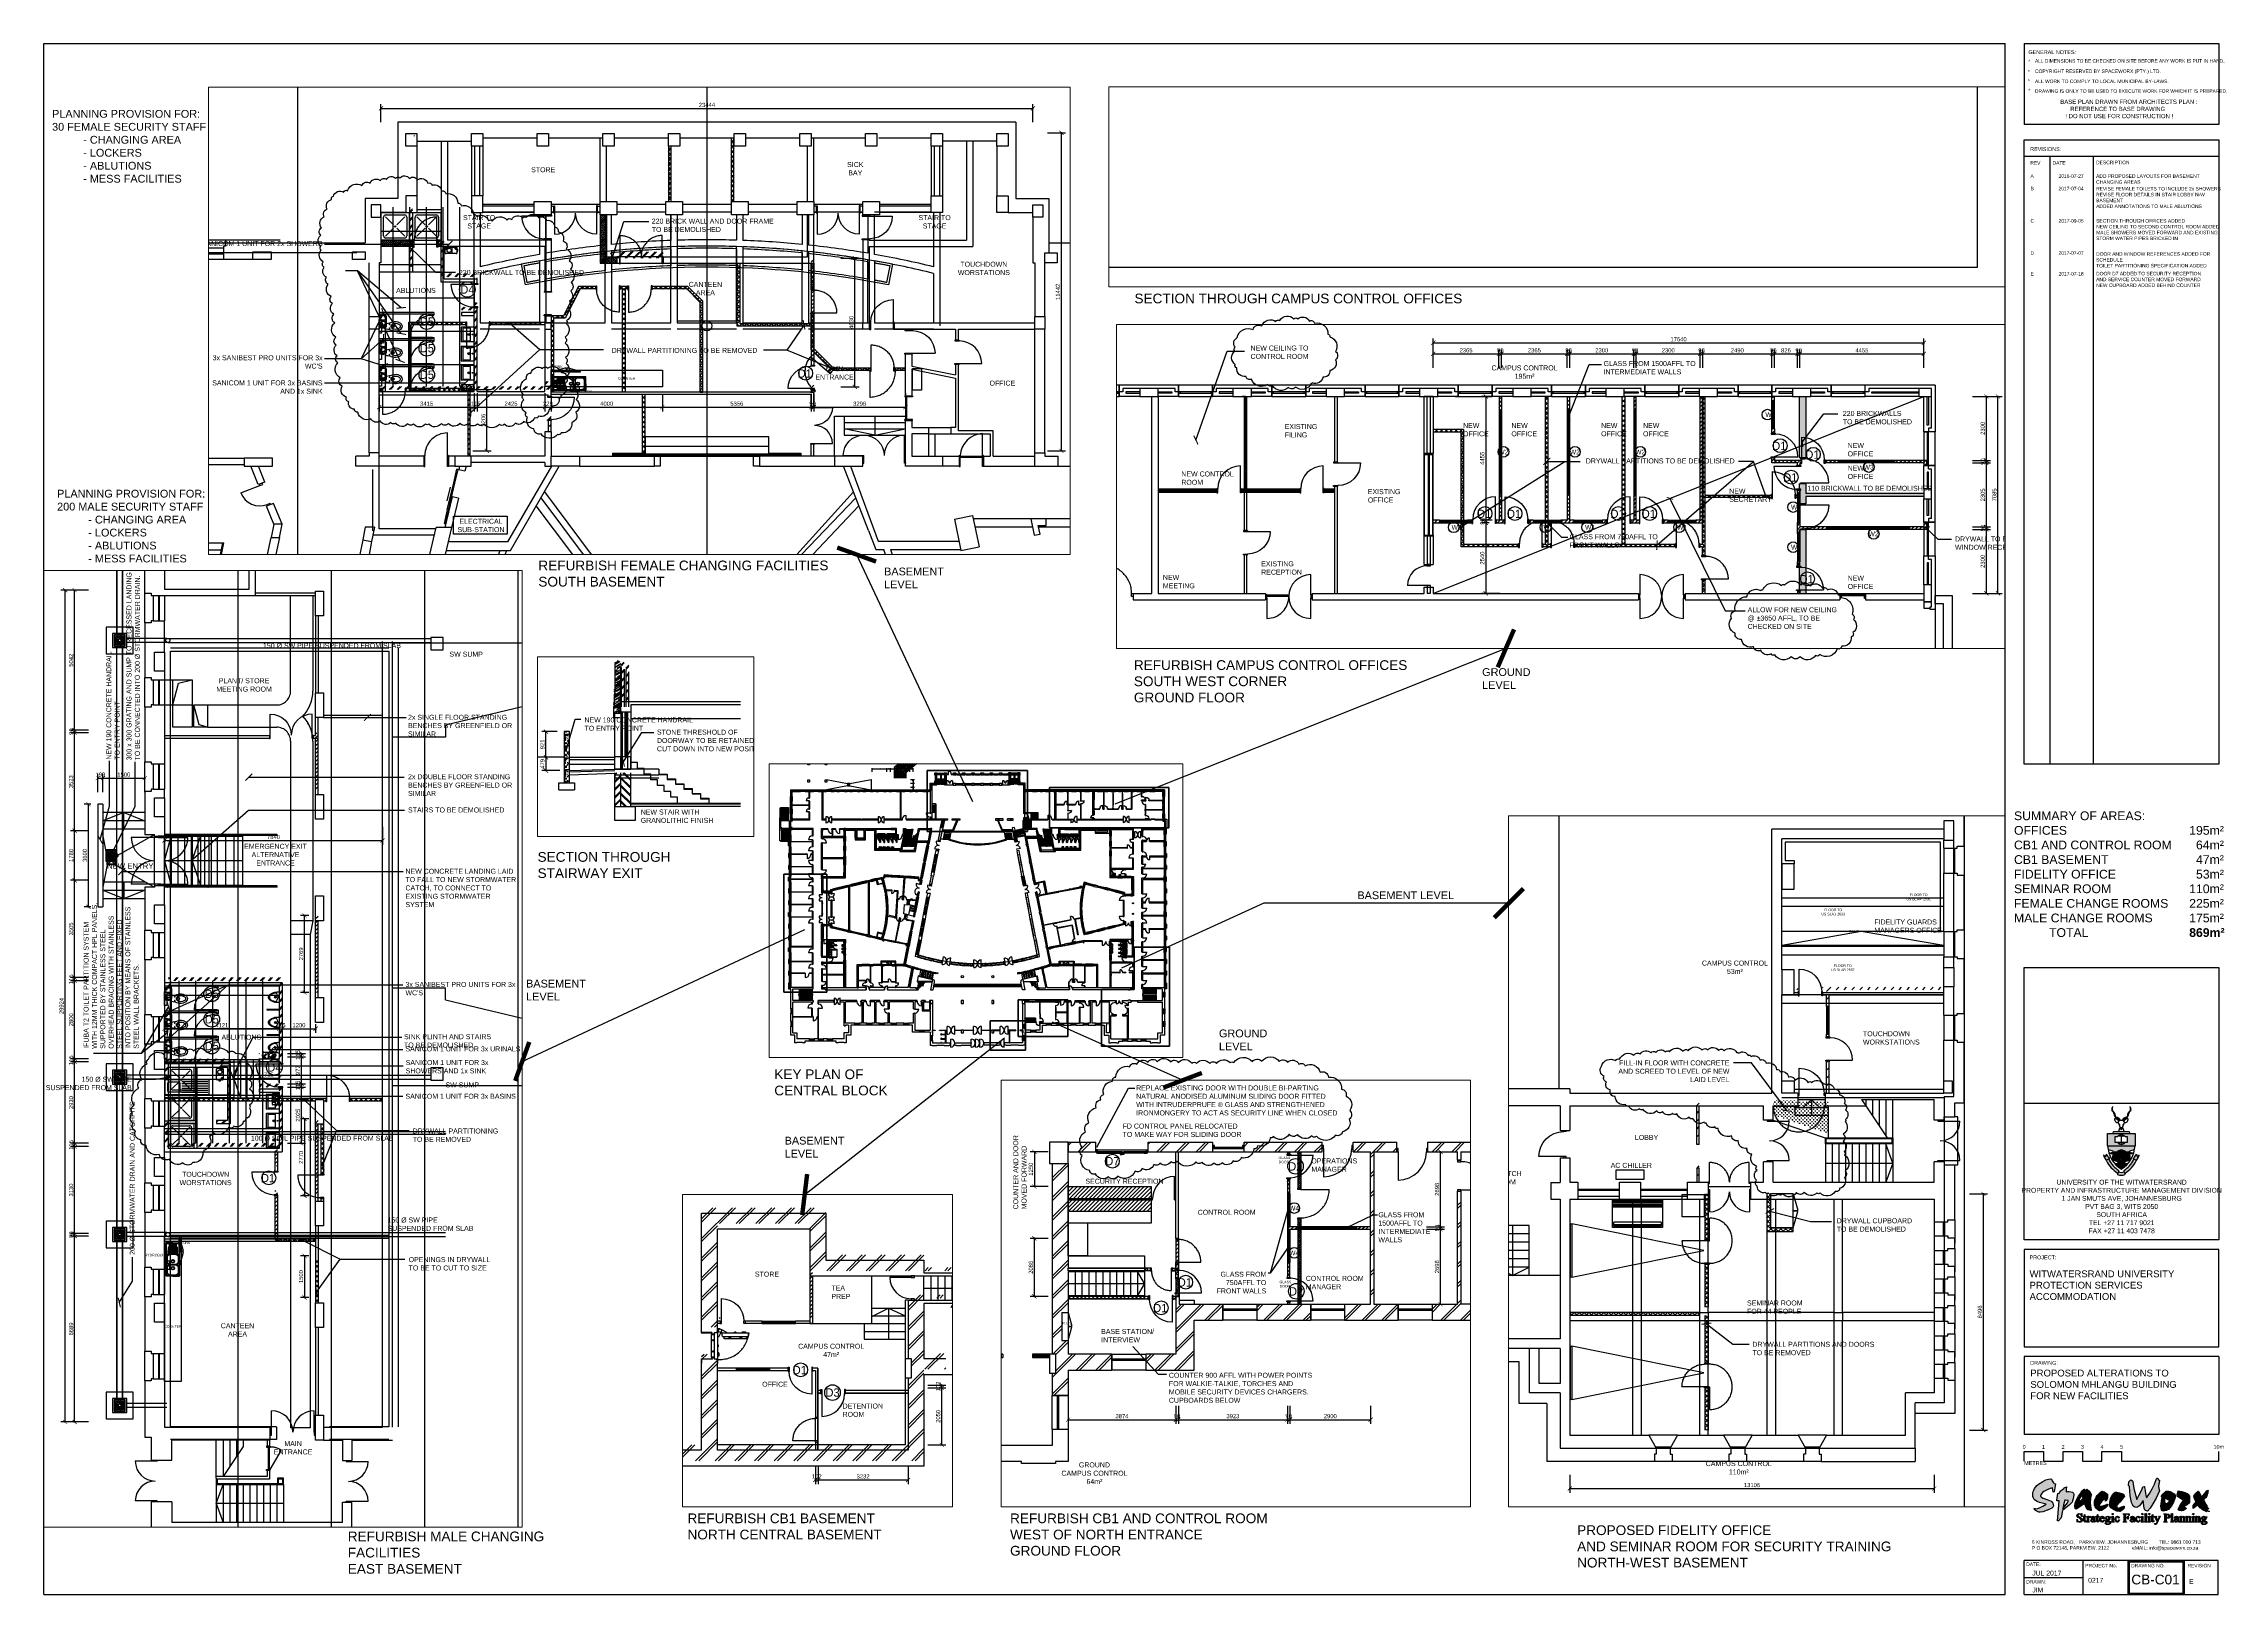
# Paper-space layout 'Working Drawing' of a CAD drawing. Header units: millimetres. Extents: x -332 to 788, y -203 to 594.
# The model-space entities are those that its viewports show. They can reach past a viewport. Long polylines and large blocks are cut down to what shows.
import ezdxf

# ---------------------------------------------------------------- set-up
doc = ezdxf.new("R2010")
doc.units = ezdxf.units.MM
doc.set_wipeout_variables(frame=1)
doc.header["$PDSIZE"] = 1
for name, pattern in [('DASHED', [19.05, 12.7, -6.35]), ('HIDDEN', [9.525, 6.35, -3.175]), ('PCENTRE', [50.8, 31.75, -6.35, 6.35, -6.35]), ('PCENTRE2', [28.575, 19.05, -3.175, 3.175, -3.175]), ('PCENTRESHORT', [28.575, 19.05, -3.175, 3.175, -3.175]), ('PDASHED2', [9.525, 6.35, -3.175]), ('PPHANTOM', [63.5, 31.75, -6.35, 6.35, -6.35, 6.35, -6.35]), ('PPHANTOM2', [31.75, 15.875, -3.175, 3.175, -3.175, 3.175, -3.175])]:
    doc.linetypes.add(name, pattern=pattern)
for name, color, linetype in [('Air_conditioning_ceiling_mounted', 3, 'Continuous'), ('Air_conditioning_low_level', 3, 'Continuous'), ('Basement 1 - General', 7, 'Continuous'), ('Basement 1 - Stormwater', 7, 'Continuous'), ('Basement 2 - Spaces and Zones', 7, 'Continuous'), ('Boundaries_and_building_grids', 140, 'Continuous'), ('BRICK_WALLS_P4', 1, 'Continuous'), ('Ceilings', 8, 'Continuous'), ('Columns_conc_steel_timber', 5, 'Continuous'), ('Communications_audio_visual', 1, 'Continuous'), ('Demolition', 1, 'Continuous'), ('Dimensions_Builders_work', 1, 'Continuous'), ('Dimensions_Electrical', 1, 'Continuous'), ('Dimensions_General_Layout', 1, 'Continuous'), ('Dimensions_Roof_plan', 1, 'Continuous'), ('DOORS_P2', 8, 'Continuous'), ('Drainage_soil_and_waste', 3, 'Continuous'), ('Electrical_dist_from_subboard', 1, 'Continuous'), ('Electrical_main_dist_to_subboard', 1, 'Continuous'), ('Finishes_Floor', 1, 'Continuous'), ('Fixture_Room', 2, 'Continuous'), ('Fixture_Sanitary', 2, 'Continuous'), ('Hatch_Builders_work', 1, 'Continuous'), ('Hatch_Demolition', 1, 'Continuous'), ('Hatch_Partition_layout', 1, 'Continuous'), ('Hatch_Roof_plan', 1, 'Continuous'), ('Internal_partitions', 2, 'Continuous'), ('New_References_and_Section_lines', 3, 'Continuous'), ('Open_slabs', 3, 'Continuous'), ('Open_stairs_and_ramps', 2, 'Continuous'), ('Rain_and_storm_water', 1, 'Continuous'), ('Space_heating_and_ventilation', 1, 'Continuous'), ('Structural_frames', 3, 'Continuous'), ('Text_Builders_work', 1, 'Continuous'), ('Text_Demolition', 1, 'Continuous'), ('Text_Drainage_drawing', 1, 'Continuous'), ('Text_Electrical', 1, 'Continuous'), ('Text_General_Layout', 1, 'Continuous'), ('Text_Partition_layout', 1, 'Continuous'), ('Text_Roof_plan', 1, 'Continuous'), ('Text_Room_names_brickwork', 1, 'Continuous'), ('Title_Sheet', 1, 'Continuous'), ('Walls_brick_block_etc', 3, 'Continuous'), ('Windows_and_doors_to_brickwork', 1, 'Continuous'), ('Windows_and_doors_to_partitions', 1, 'Continuous')]:
    doc.layers.add(name, color=color, linetype=linetype)
doc.styles.add('Arial1', font='arial.ttf')
doc.styles.add('Text_Style_1', font='Freehand')
doc.styles.add('Text_Style_3_d7b89161-017f-4e9d-a07b-0b1ab719bac5', font='freehand')
doc.styles.add('Text_Style_5', font='arial.ttf')
doc.styles.add('Text_Style_7', font='arial.ttf', dxfattribs={"width": 0.999})
doc.dimstyles.new('$DIM_Caddie', dxfattribs={"dimscale": 100, "dimtxt": 2.5, "dimasz": 3, "dimexe": 3, "dimexo": 0, "dimgap": 1, "dimtad": 1, "dimdec": 0, "dimzin": 0, "dimdsep": 46, "dimtxsty": 'Text_Style_3_d7b89161-017f-4e9d-a07b-0b1ab719bac5', "dimblk": 'ARCHTICK', "dimblk1": 'ARCHTICK', "dimblk2": 'ARCHTICK', "dimcen": 0.4, "dimclrd": 1, "dimclre": 1, "dimclrt": 2, "dimadec": 0, "dimazin": 0, "dimtfac": 0.5, "dimtdec": 0, "dimtix": 1, "dimtmove": 0, "dimatfit": 2, "dimldrblk": 'ARCHTICK', "dimfxl": 7, "dimfxlon": 1, "dimtfillclr": 1, "dimtolj": 1, "dimtzin": 0, "dimlwd": -3, "dimlwe": -3, "dimarcsym": 1})
doc.dimstyles.new('ISO-25', dxfattribs={"dimtxt": 2.5, "dimasz": 2.5, "dimexe": 1.25, "dimexo": 0.625, "dimtad": 1, "dimtxsty": 'Standard', "dimcen": 2.5, "dimadec": 0, "dimazin": 0, "dimtfac": 1, "dimtmove": 0, "dimatfit": 3, "dimfxl": 1, "dimarcsym": 0})
pattern_1 = [(45, (-0.009, -8654.9), (-353.5534, 353.5534), []), (45, (-56.6, -8598.35), (-353.5534, 353.5534), [])]
pattern_2 = [(45, (-157344.63, -52553.8), (-141.4214, 141.4214), [])]
pattern_3 = [(45, (-174645.4, 11354.85), (-353.5534, 353.5534), []), (45, (-174701.97, 11411.4), (-353.5534, 353.5534), [])]
pattern_4 = [(45, (-174645.4, 11354.85), (-70.71068, 70.71068), [])]
pattern_5 = [(45, (-179816.09, 11309.41), (-70.71068, 70.71068), [])]
pattern_6 = [(45, (0, 0), (-141.42136, 141.42136), []), (45, (-22.63, 22.63), (-141.42136, 141.42136), [])]
pattern_7 = [(45, (-0.009, -8654.92), (-70.71068, 70.71068), [])]
pattern_8 = [(45, (-238113.88, -4498.6), (-70.710678, 70.710678), [])]
pattern_9 = [(45, (0, 0), (-88.38835, 88.38835), []), (135, (0, 0), (-88.38835, -88.38835), [])]
pattern_10 = [(45, (0, -190.3), (-88.38835, 88.38835), []), (135, (0, -190.3), (-88.38835, -88.38835), [])]
pattern_11 = [(45, (0, -190.296), (-35.355339, 35.355339), []), (135, (0, -190.3), (-176.7767, -35.35534), [50, -50]), (135, (-22.98, -142.566), (-123.743687, 17.67767), [50, -50])]
pattern_12 = [(45, (-0.009, -8654.92), (-88.38835, 88.38835), []), (135, (-0.009, -8654.92), (-88.38835, -88.38835), [])]
pattern_13 = [(45, (-0.009, -8654.92), (-35.35534, 35.35534), []), (135, (-0.009, -8654.92), (-176.7767, -35.35534), [50, -50]), (135, (-22.99, -8607.19), (-123.74369, 17.67767), [50, -50])]
pattern_14 = [(45, (-476227.76, -8997.2), (-141.42136, 141.42136), []), (45, (-476250.38, -8974.57), (-141.42136, 141.42136), [])]
pattern_15 = [(30, (-238113.88, -4498.6), (178.4675, 249.685), [1905, -254, 635, -127]), (30, (-237999.35, -4359.15), (-194.44, 82.78), [381, -41.91, 762, -95.25]), (30, (-238112.86, -4373.36), (529.378, 403.89), [1016, -177.8, 508, -127])]

# ---------------------------------------------------------------- blocks, each defined once
blk = doc.blocks.new('_ArchTick')
at = {"color": 0, "linetype": 'ByBlock', "const_width": 0.15}
blk.add_lwpolyline([(-0.5, -0.5), (0.5, 0.5)], dxfattribs=at)
blk = doc.blocks.new('Parktown_WC_Suite_1')
at = {"layer": 'Fixture_Sanitary', "color": 12}
for p, q in [((-53, 45), (-53, 0)), ((-53, 45), (0, 45)), ((53, 45), (0, 45)), ((53, 45), (53, 0)), ((-97, -125), (-53, -125)), ((-95, 0), (0, 0)), ((-75, -103), (-75, -147)), ((-42, -207), (-42, -254)), ((-42, -207), (0, -207)), ((95, 0), (0, 0)), ((42, -207), (0, -207)), ((42, -207), (42, -254)), ((97, -125), (53, -125)), ((75, -103), (75, -147))]:
    blk.add_line(p, q, dxfattribs=at)
for centre in [(-75, -125), (75, -125)]:
    blk.add_circle(centre, 11.6, dxfattribs=at)
for points in [[(-153, -245), (-185, -322), (-180, -409), (-139, -480)], [(-153, -245), (-124, -166), (-104, -84), (-95, 0)], [(-139, -480), (-116, -538), (-62, -577), (0, -580)], [(-90, -245), (-118, -312), (-116, -387), (-82, -451)], [(0, -189), (-39, -187), (-75, -209), (-90, -245)], [(-82, -451), (-69, -486), (-37, -511), (0, -515)], [(-42, -254), (-42, -278), (-24, -299), (0, -301)], [(90, -245), (75, -209), (39, -187), (0, -189)], [(0, -301), (24, -299), (42, -278), (42, -254)], [(0, -515), (37, -511), (69, -486), (82, -451)], [(0, -580), (62, -577), (116, -538), (139, -480)], [(82, -451), (116, -387), (118, -312), (90, -245)], [(95, 0), (104, -84), (124, -166), (153, -245)], [(139, -480), (180, -409), (185, -322), (153, -245)]]:
    blk.add_open_spline(points, degree=3, dxfattribs=at)
blk = doc.blocks.new('*D30')
at = {"layer": 'Defpoints', "color": 0}
for p in [(29735, 24422), (27371, 22890), (29735, 22890)]:
    blk.add_point(p, dxfattribs=at)
at = {"layer": 'Dimensions_General_Layout', "color": 1, "linetype": 'Continuous', "lineweight": -3}
for p, q in [((27346, 24422), (29760, 24422)), ((27371, 23922), (27371, 24572)), ((29735, 23922), (29735, 24572))]:
    blk.add_line(p, q, dxfattribs=at)
at = {"layer": 'Dimensions_General_Layout', "color": 1, "lineweight": -3, "xscale": 150, "yscale": 150, "zscale": 150, "rotation": 180}
blk.add_blockref('_ArchTick', (27371, 24422), dxfattribs=at)
at = {"layer": 'Dimensions_General_Layout', "color": 1, "lineweight": -3, "xscale": 150, "yscale": 150, "zscale": 150}
blk.add_blockref('_ArchTick', (29735, 24422), dxfattribs=at)
at = {"layer": 'Dimensions_General_Layout', "color": 1, "linetype": 'Continuous', "lineweight": -3, "insert": (28553, 24548), "char_height": 150, "attachment_point": 5, "style": 'Text_Style_5'}
blk.add_mtext('\\A1;2365', dxfattribs=at)
blk = doc.blocks.new('_Open90')
at = {"color": 0, "linetype": 'ByBlock', "lineweight": -2}
for p, q in [((0, 0), (-1, 0)), ((-0.5, 0.5), (0, 0)), ((0, 0), (-0.5, -0.5))]:
    blk.add_line(p, q, dxfattribs=at)
blk = doc.blocks.new('*D39')
at = {"layer": 'Defpoints', "color": 0}
for p in [(29825, 24422), (29735, 22890), (29825, 22890)]:
    blk.add_point(p, dxfattribs=at)
at = {"layer": 'Dimensions_General_Layout', "color": 1, "linetype": 'Continuous', "lineweight": -3}
for p, q in [((29710, 24422), (29850, 24422)), ((29735, 23922), (29735, 24572)), ((29825, 23922), (29825, 24572))]:
    blk.add_line(p, q, dxfattribs=at)
at = {"layer": 'Dimensions_General_Layout', "color": 1, "lineweight": -3, "xscale": 150, "yscale": 150, "zscale": 150}
blk.add_blockref('_ArchTick', (29735, 24422), dxfattribs=at)
at = {"layer": 'Dimensions_General_Layout', "color": 1, "lineweight": -3, "xscale": 150, "yscale": 150, "zscale": 150, "rotation": 180}
blk.add_blockref('_ArchTick', (29825, 24422), dxfattribs=at)
at = {"layer": 'Dimensions_General_Layout', "color": 1, "linetype": 'Continuous', "lineweight": -3, "insert": (29780, 24548), "char_height": 150, "attachment_point": 5, "style": 'Text_Style_5'}
blk.add_mtext('\\A1;90', dxfattribs=at)
blk = doc.blocks.new('*D40')
at = {"layer": 'Defpoints', "color": 0}
for p in [(32190, 24422), (29825, 22890), (32190, 22890)]:
    blk.add_point(p, dxfattribs=at)
at = {"layer": 'Dimensions_General_Layout', "color": 1, "linetype": 'Continuous', "lineweight": -3}
for p, q in [((29800, 24422), (32215, 24422)), ((29825, 23922), (29825, 24572)), ((32190, 23922), (32190, 24572))]:
    blk.add_line(p, q, dxfattribs=at)
at = {"layer": 'Dimensions_General_Layout', "color": 1, "lineweight": -3, "xscale": 150, "yscale": 150, "zscale": 150, "rotation": 180}
blk.add_blockref('_ArchTick', (29825, 24422), dxfattribs=at)
at = {"layer": 'Dimensions_General_Layout', "color": 1, "lineweight": -3, "xscale": 150, "yscale": 150, "zscale": 150}
blk.add_blockref('_ArchTick', (32190, 24422), dxfattribs=at)
at = {"layer": 'Dimensions_General_Layout', "color": 1, "linetype": 'Continuous', "lineweight": -3, "insert": (31008, 24548), "char_height": 150, "attachment_point": 5, "style": 'Text_Style_5'}
blk.add_mtext('\\A1;2365', dxfattribs=at)
blk = doc.blocks.new('*D41')
at = {"layer": 'Defpoints', "color": 0}
for p in [(32280, 24422), (32190, 22890), (32280, 22890)]:
    blk.add_point(p, dxfattribs=at)
at = {"layer": 'Dimensions_General_Layout', "color": 1, "linetype": 'Continuous', "lineweight": -3}
for p, q in [((32165, 24422), (32305, 24422)), ((32190, 23922), (32190, 24572)), ((32280, 23922), (32280, 24572))]:
    blk.add_line(p, q, dxfattribs=at)
at = {"layer": 'Dimensions_General_Layout', "color": 1, "lineweight": -3, "xscale": 150, "yscale": 150, "zscale": 150}
blk.add_blockref('_ArchTick', (32190, 24422), dxfattribs=at)
at = {"layer": 'Dimensions_General_Layout', "color": 1, "lineweight": -3, "xscale": 150, "yscale": 150, "zscale": 150, "rotation": 180}
blk.add_blockref('_ArchTick', (32280, 24422), dxfattribs=at)
at = {"layer": 'Dimensions_General_Layout', "color": 1, "linetype": 'Continuous', "lineweight": -3, "insert": (32235, 24548), "char_height": 150, "attachment_point": 5, "style": 'Text_Style_5'}
blk.add_mtext('\\A1;90', dxfattribs=at)
blk = doc.blocks.new('*D42')
at = {"layer": 'Defpoints', "color": 0}
for p in [(34580, 24422), (32280, 22890), (34580, 22890)]:
    blk.add_point(p, dxfattribs=at)
at = {"layer": 'Dimensions_General_Layout', "color": 1, "linetype": 'Continuous', "lineweight": -3}
for p, q in [((32255, 24422), (34605, 24422)), ((32280, 23922), (32280, 24572)), ((34580, 23922), (34580, 24572))]:
    blk.add_line(p, q, dxfattribs=at)
at = {"layer": 'Dimensions_General_Layout', "color": 1, "lineweight": -3, "xscale": 150, "yscale": 150, "zscale": 150, "rotation": 180}
blk.add_blockref('_ArchTick', (32280, 24422), dxfattribs=at)
at = {"layer": 'Dimensions_General_Layout', "color": 1, "lineweight": -3, "xscale": 150, "yscale": 150, "zscale": 150}
blk.add_blockref('_ArchTick', (34580, 24422), dxfattribs=at)
at = {"layer": 'Dimensions_General_Layout', "color": 1, "linetype": 'Continuous', "lineweight": -3, "insert": (33430, 24548), "char_height": 150, "attachment_point": 5, "style": 'Text_Style_5'}
blk.add_mtext('\\A1;2300', dxfattribs=at)
blk = doc.blocks.new('*D43')
at = {"layer": 'Defpoints', "color": 0}
for p in [(34670, 24422), (34580, 22890), (34670, 22890)]:
    blk.add_point(p, dxfattribs=at)
at = {"layer": 'Dimensions_General_Layout', "color": 1, "linetype": 'Continuous', "lineweight": -3}
for p, q in [((34555, 24422), (34695, 24422)), ((34580, 23922), (34580, 24572)), ((34670, 23922), (34670, 24572))]:
    blk.add_line(p, q, dxfattribs=at)
at = {"layer": 'Dimensions_General_Layout', "color": 1, "lineweight": -3, "xscale": 150, "yscale": 150, "zscale": 150}
blk.add_blockref('_ArchTick', (34580, 24422), dxfattribs=at)
at = {"layer": 'Dimensions_General_Layout', "color": 1, "lineweight": -3, "xscale": 150, "yscale": 150, "zscale": 150, "rotation": 180}
blk.add_blockref('_ArchTick', (34670, 24422), dxfattribs=at)
at = {"layer": 'Dimensions_General_Layout', "color": 1, "linetype": 'Continuous', "lineweight": -3, "insert": (34625, 24548), "char_height": 150, "attachment_point": 5, "style": 'Text_Style_5'}
blk.add_mtext('\\A1;90', dxfattribs=at)
blk = doc.blocks.new('*D44')
at = {"layer": 'Defpoints', "color": 0}
for p in [(36970, 24422), (34670, 22890), (36970, 22890)]:
    blk.add_point(p, dxfattribs=at)
at = {"layer": 'Dimensions_General_Layout', "color": 1, "linetype": 'Continuous', "lineweight": -3}
for p, q in [((34645, 24422), (36995, 24422)), ((34670, 23922), (34670, 24572)), ((36970, 23922), (36970, 24572))]:
    blk.add_line(p, q, dxfattribs=at)
at = {"layer": 'Dimensions_General_Layout', "color": 1, "lineweight": -3, "xscale": 150, "yscale": 150, "zscale": 150, "rotation": 180}
blk.add_blockref('_ArchTick', (34670, 24422), dxfattribs=at)
at = {"layer": 'Dimensions_General_Layout', "color": 1, "lineweight": -3, "xscale": 150, "yscale": 150, "zscale": 150}
blk.add_blockref('_ArchTick', (36970, 24422), dxfattribs=at)
at = {"layer": 'Dimensions_General_Layout', "color": 1, "linetype": 'Continuous', "lineweight": -3, "insert": (35820, 24548), "char_height": 150, "attachment_point": 5, "style": 'Text_Style_5'}
blk.add_mtext('\\A1;2300', dxfattribs=at)
blk = doc.blocks.new('*D45')
at = {"layer": 'Defpoints', "color": 0}
for p in [(37060, 24422), (36970, 22890), (37060, 22890)]:
    blk.add_point(p, dxfattribs=at)
at = {"layer": 'Dimensions_General_Layout', "color": 1, "linetype": 'Continuous', "lineweight": -3}
for p, q in [((36945, 24422), (37085, 24422)), ((36970, 23922), (36970, 24572)), ((37060, 23922), (37060, 24572))]:
    blk.add_line(p, q, dxfattribs=at)
at = {"layer": 'Dimensions_General_Layout', "color": 1, "lineweight": -3, "xscale": 150, "yscale": 150, "zscale": 150}
blk.add_blockref('_ArchTick', (36970, 24422), dxfattribs=at)
at = {"layer": 'Dimensions_General_Layout', "color": 1, "lineweight": -3, "xscale": 150, "yscale": 150, "zscale": 150, "rotation": 180}
blk.add_blockref('_ArchTick', (37060, 24422), dxfattribs=at)
at = {"layer": 'Dimensions_General_Layout', "color": 1, "linetype": 'Continuous', "lineweight": -3, "insert": (37015, 24548), "char_height": 150, "attachment_point": 5, "style": 'Text_Style_5'}
blk.add_mtext('\\A1;90', dxfattribs=at)
blk = doc.blocks.new('*D46')
at = {"layer": 'Defpoints', "color": 0}
for p in [(39550, 24422), (37060, 22890), (39550, 22890)]:
    blk.add_point(p, dxfattribs=at)
at = {"layer": 'Dimensions_General_Layout', "color": 1, "linetype": 'Continuous', "lineweight": -3}
for p, q in [((37035, 24422), (39575, 24422)), ((37060, 23922), (37060, 24572)), ((39550, 23922), (39550, 24572))]:
    blk.add_line(p, q, dxfattribs=at)
at = {"layer": 'Dimensions_General_Layout', "color": 1, "lineweight": -3, "xscale": 150, "yscale": 150, "zscale": 150, "rotation": 180}
blk.add_blockref('_ArchTick', (37060, 24422), dxfattribs=at)
at = {"layer": 'Dimensions_General_Layout', "color": 1, "lineweight": -3, "xscale": 150, "yscale": 150, "zscale": 150}
blk.add_blockref('_ArchTick', (39550, 24422), dxfattribs=at)
at = {"layer": 'Dimensions_General_Layout', "color": 1, "linetype": 'Continuous', "lineweight": -3, "insert": (38305, 24548), "char_height": 150, "attachment_point": 5, "style": 'Text_Style_5'}
blk.add_mtext('\\A1;2490', dxfattribs=at)
blk = doc.blocks.new('*D47')
at = {"layer": 'Defpoints', "color": 0}
for p in [(39640, 24422), (39550, 22890), (39640, 22890)]:
    blk.add_point(p, dxfattribs=at)
at = {"layer": 'Dimensions_General_Layout', "color": 1, "linetype": 'Continuous', "lineweight": -3}
for p, q in [((39525, 24422), (39665, 24422)), ((39550, 23922), (39550, 24572)), ((39640, 23922), (39640, 24572))]:
    blk.add_line(p, q, dxfattribs=at)
at = {"layer": 'Dimensions_General_Layout', "color": 1, "lineweight": -3, "xscale": 150, "yscale": 150, "zscale": 150}
blk.add_blockref('_ArchTick', (39550, 24422), dxfattribs=at)
at = {"layer": 'Dimensions_General_Layout', "color": 1, "lineweight": -3, "xscale": 150, "yscale": 150, "zscale": 150, "rotation": 180}
blk.add_blockref('_ArchTick', (39640, 24422), dxfattribs=at)
at = {"layer": 'Dimensions_General_Layout', "color": 1, "linetype": 'Continuous', "lineweight": -3, "insert": (39595, 24548), "char_height": 150, "attachment_point": 5, "style": 'Text_Style_5'}
blk.add_mtext('\\A1;90', dxfattribs=at)
blk = doc.blocks.new('*D49')
at = {"layer": 'Defpoints', "color": 0}
for p in [(45011, 22890), (45011, 20590), (47257, 20590)]:
    blk.add_point(p, dxfattribs=at)
at = {"layer": 'Dimensions_General_Layout', "color": 1, "linetype": 'Continuous', "lineweight": -3}
for p, q in [((46757, 22890), (47407, 22890)), ((47257, 22915), (47257, 20565)), ((46757, 20590), (47407, 20590))]:
    blk.add_line(p, q, dxfattribs=at)
at = {"layer": 'Dimensions_General_Layout', "color": 1, "lineweight": -3, "xscale": 150, "yscale": 150, "zscale": 150}
for p, rotation in [((47257, 22890), 90), ((47257, 20590), 270)]:
    blk.add_blockref('_ArchTick', p, dxfattribs=dict(at, rotation=rotation))
at = {"layer": 'Dimensions_General_Layout', "color": 1, "linetype": 'Continuous', "lineweight": -3, "insert": (47131, 21740), "char_height": 150, "attachment_point": 5, "rotation": 90, "style": 'Text_Style_5'}
blk.add_mtext('\\A1;2300', dxfattribs=at)
blk = doc.blocks.new('*D50')
at = {"layer": 'Defpoints', "color": 0}
for p in [(45011, 20590), (45011, 20500), (47257, 20500)]:
    blk.add_point(p, dxfattribs=at)
at = {"layer": 'Dimensions_General_Layout', "color": 1, "linetype": 'Continuous', "lineweight": -3}
for p, q in [((46757, 20590), (47407, 20590)), ((46757, 20500), (47407, 20500)), ((47257, 20615), (47257, 20475))]:
    blk.add_line(p, q, dxfattribs=at)
at = {"layer": 'Dimensions_General_Layout', "color": 1, "lineweight": -3, "xscale": 150, "yscale": 150, "zscale": 150}
for p, rotation in [((47257, 20590), 270), ((47257, 20500), 90)]:
    blk.add_blockref('_ArchTick', p, dxfattribs=dict(at, rotation=rotation))
at = {"layer": 'Dimensions_General_Layout', "color": 1, "linetype": 'Continuous', "lineweight": -3, "insert": (47131, 20545), "char_height": 150, "attachment_point": 5, "rotation": 90, "style": 'Text_Style_5'}
blk.add_mtext('\\A1;90', dxfattribs=at)
blk = doc.blocks.new('*D51')
at = {"layer": 'Defpoints', "color": 0}
for p in [(45011, 20500), (45011, 18195), (47257, 18195)]:
    blk.add_point(p, dxfattribs=at)
at = {"layer": 'Dimensions_General_Layout', "color": 1, "linetype": 'Continuous', "lineweight": -3}
for p, q in [((46757, 20500), (47407, 20500)), ((47257, 20525), (47257, 18170)), ((46757, 18195), (47407, 18195))]:
    blk.add_line(p, q, dxfattribs=at)
at = {"layer": 'Dimensions_General_Layout', "color": 1, "lineweight": -3, "xscale": 150, "yscale": 150, "zscale": 150}
for p, rotation in [((47257, 20500), 90), ((47257, 18195), 270)]:
    blk.add_blockref('_ArchTick', p, dxfattribs=dict(at, rotation=rotation))
at = {"layer": 'Dimensions_General_Layout', "color": 1, "linetype": 'Continuous', "lineweight": -3, "insert": (47131, 19347), "char_height": 150, "attachment_point": 5, "rotation": 90, "style": 'Text_Style_5'}
blk.add_mtext('\\A1;2305', dxfattribs=at)
blk = doc.blocks.new('*D52')
at = {"layer": 'Defpoints', "color": 0}
for p in [(45011, 18195), (45011, 18105), (47257, 18105)]:
    blk.add_point(p, dxfattribs=at)
at = {"layer": 'Dimensions_General_Layout', "color": 1, "linetype": 'Continuous', "lineweight": -3}
for p, q in [((46757, 18195), (47407, 18195)), ((46757, 18105), (47407, 18105)), ((47257, 18220), (47257, 18080))]:
    blk.add_line(p, q, dxfattribs=at)
at = {"layer": 'Dimensions_General_Layout', "color": 1, "lineweight": -3, "xscale": 150, "yscale": 150, "zscale": 150}
for p, rotation in [((47257, 18195), 270), ((47257, 18105), 90)]:
    blk.add_blockref('_ArchTick', p, dxfattribs=dict(at, rotation=rotation))
at = {"layer": 'Dimensions_General_Layout', "color": 1, "linetype": 'Continuous', "lineweight": -3, "insert": (47131, 18150), "char_height": 150, "attachment_point": 5, "rotation": 90, "style": 'Text_Style_5'}
blk.add_mtext('\\A1;90', dxfattribs=at)
blk = doc.blocks.new('*D53')
at = {"layer": 'Defpoints', "color": 0}
for p in [(45011, 18105), (45011, 15805), (47257, 15805)]:
    blk.add_point(p, dxfattribs=at)
at = {"layer": 'Dimensions_General_Layout', "color": 1, "linetype": 'Continuous', "lineweight": -3}
for p, q in [((46757, 18105), (47407, 18105)), ((47257, 18130), (47257, 15780)), ((46757, 15805), (47407, 15805))]:
    blk.add_line(p, q, dxfattribs=at)
at = {"layer": 'Dimensions_General_Layout', "color": 1, "lineweight": -3, "xscale": 150, "yscale": 150, "zscale": 150}
for p, rotation in [((47257, 18105), 90), ((47257, 15805), 270)]:
    blk.add_blockref('_ArchTick', p, dxfattribs=dict(at, rotation=rotation))
at = {"layer": 'Dimensions_General_Layout', "color": 1, "linetype": 'Continuous', "lineweight": -3, "insert": (47131, 16955), "char_height": 150, "attachment_point": 5, "rotation": 90, "style": 'Text_Style_5'}
blk.add_mtext('\\A1;2300', dxfattribs=at)
blk = doc.blocks.new('*D54')
at = {"layer": 'Defpoints', "color": 0}
for p in [(29735, 22890), (29260, 18435), (29735, 18435)]:
    blk.add_point(p, dxfattribs=at)
at = {"layer": 'Dimensions_General_Layout', "color": 1, "linetype": 'Continuous', "lineweight": -3}
for p, q in [((29485, 22890), (29110, 22890)), ((29260, 22915), (29260, 18410)), ((29485, 18435), (29110, 18435))]:
    blk.add_line(p, q, dxfattribs=at)
at = {"layer": 'Dimensions_General_Layout', "color": 1, "lineweight": -3, "xscale": 150, "yscale": 150, "zscale": 150}
for p, rotation in [((29260, 22890), 90), ((29260, 18435), 270)]:
    blk.add_blockref('_ArchTick', p, dxfattribs=dict(at, rotation=rotation))
at = {"layer": 'Dimensions_General_Layout', "color": 1, "linetype": 'Continuous', "lineweight": -3, "insert": (29134, 20662), "char_height": 150, "attachment_point": 5, "rotation": 90, "style": 'Text_Style_5'}
blk.add_mtext('\\A1;4455', dxfattribs=at)
blk = doc.blocks.new('*D55')
at = {"layer": 'Defpoints', "color": 0}
for p in [(29260, 18345), (29635, 18345), (29735, 18435)]:
    blk.add_point(p, dxfattribs=at)
at = {"layer": 'Dimensions_General_Layout', "color": 1, "linetype": 'Continuous', "lineweight": -3}
for p, q in [((29485, 18435), (29110, 18435)), ((29385, 18345), (29110, 18345)), ((29260, 18460), (29260, 18320))]:
    blk.add_line(p, q, dxfattribs=at)
at = {"layer": 'Dimensions_General_Layout', "color": 1, "lineweight": -3, "xscale": 150, "yscale": 150, "zscale": 150}
for p, rotation in [((29260, 18435), 270), ((29260, 18345), 90)]:
    blk.add_blockref('_ArchTick', p, dxfattribs=dict(at, rotation=rotation))
at = {"layer": 'Dimensions_General_Layout', "color": 1, "linetype": 'Continuous', "lineweight": -3, "insert": (29133, 18390), "char_height": 150, "attachment_point": 5, "rotation": 90, "style": 'Text_Style_5'}
blk.add_mtext('\\A1;90', dxfattribs=at)
blk = doc.blocks.new('*D56')
at = {"layer": 'Defpoints', "color": 0}
for p in [(29635, 18345), (29260, 15805), (34750, 15805)]:
    blk.add_point(p, dxfattribs=at)
at = {"layer": 'Dimensions_General_Layout', "color": 1, "linetype": 'Continuous', "lineweight": -3}
for p, q in [((29385, 18345), (29110, 18345)), ((29260, 18370), (29260, 15780)), ((29760, 15805), (29110, 15805))]:
    blk.add_line(p, q, dxfattribs=at)
at = {"layer": 'Dimensions_General_Layout', "color": 1, "lineweight": -3, "xscale": 150, "yscale": 150, "zscale": 150}
for p, rotation in [((29260, 18345), 90), ((29260, 15805), 270)]:
    blk.add_blockref('_ArchTick', p, dxfattribs=dict(at, rotation=rotation))
at = {"layer": 'Dimensions_General_Layout', "color": 1, "linetype": 'Continuous', "lineweight": -3, "insert": (29133, 17075), "char_height": 150, "attachment_point": 5, "rotation": 90, "style": 'Text_Style_5'}
blk.add_mtext('\\A1;2540', dxfattribs=at)
blk = doc.blocks.new('*D57')
at = {"layer": 'Defpoints', "color": 0}
for p in [(40466, 24422), (39640, 22890), (40466, 20500)]:
    blk.add_point(p, dxfattribs=at)
at = {"layer": 'Dimensions_General_Layout', "color": 1, "linetype": 'Continuous', "lineweight": -3}
for p, q in [((39615, 24422), (40491, 24422)), ((39640, 23922), (39640, 24572)), ((40466, 23922), (40466, 24572))]:
    blk.add_line(p, q, dxfattribs=at)
at = {"layer": 'Dimensions_General_Layout', "color": 1, "lineweight": -3, "xscale": 150, "yscale": 150, "zscale": 150, "rotation": 180}
blk.add_blockref('_ArchTick', (39640, 24422), dxfattribs=at)
at = {"layer": 'Dimensions_General_Layout', "color": 1, "lineweight": -3, "xscale": 150, "yscale": 150, "zscale": 150}
blk.add_blockref('_ArchTick', (40466, 24422), dxfattribs=at)
at = {"layer": 'Dimensions_General_Layout', "color": 1, "linetype": 'Continuous', "lineweight": -3, "insert": (40053, 24548), "char_height": 150, "attachment_point": 5, "style": 'Text_Style_5'}
blk.add_mtext('\\A1;826', dxfattribs=at)
blk = doc.blocks.new('*D58')
at = {"layer": 'Defpoints', "color": 0}
for p in [(40556, 24422), (40466, 20500), (40556, 20500)]:
    blk.add_point(p, dxfattribs=at)
at = {"layer": 'Dimensions_General_Layout', "color": 1, "linetype": 'Continuous', "lineweight": -3}
for p, q in [((40441, 24422), (40581, 24422)), ((40466, 23922), (40466, 24572)), ((40556, 23922), (40556, 24572))]:
    blk.add_line(p, q, dxfattribs=at)
at = {"layer": 'Dimensions_General_Layout', "color": 1, "lineweight": -3, "xscale": 150, "yscale": 150, "zscale": 150}
blk.add_blockref('_ArchTick', (40466, 24422), dxfattribs=at)
at = {"layer": 'Dimensions_General_Layout', "color": 1, "lineweight": -3, "xscale": 150, "yscale": 150, "zscale": 150, "rotation": 180}
blk.add_blockref('_ArchTick', (40556, 24422), dxfattribs=at)
at = {"layer": 'Dimensions_General_Layout', "color": 1, "linetype": 'Continuous', "lineweight": -3, "insert": (40511, 24548), "char_height": 150, "attachment_point": 5, "style": 'Text_Style_5'}
blk.add_mtext('\\A1;90', dxfattribs=at)
blk = doc.blocks.new('*D59')
at = {"layer": 'Defpoints', "color": 0}
for p in [(45011, 24422), (45011, 22890), (40556, 20500)]:
    blk.add_point(p, dxfattribs=at)
at = {"layer": 'Dimensions_General_Layout', "color": 1, "linetype": 'Continuous', "lineweight": -3}
for p, q in [((40531, 24422), (45036, 24422)), ((40556, 23922), (40556, 24572)), ((45011, 23922), (45011, 24572))]:
    blk.add_line(p, q, dxfattribs=at)
at = {"layer": 'Dimensions_General_Layout', "color": 1, "lineweight": -3, "xscale": 150, "yscale": 150, "zscale": 150, "rotation": 180}
blk.add_blockref('_ArchTick', (40556, 24422), dxfattribs=at)
at = {"layer": 'Dimensions_General_Layout', "color": 1, "lineweight": -3, "xscale": 150, "yscale": 150, "zscale": 150}
blk.add_blockref('_ArchTick', (45011, 24422), dxfattribs=at)
at = {"layer": 'Dimensions_General_Layout', "color": 1, "linetype": 'Continuous', "lineweight": -3, "insert": (42784, 24548), "char_height": 150, "attachment_point": 5, "style": 'Text_Style_5'}
blk.add_mtext('\\A1;4455', dxfattribs=at)
blk = doc.blocks.new('*D62')
at = {"layer": 'Defpoints', "color": 0}
for p in [(20430, -33937), (22942, -33937), (20430, -36635)]:
    blk.add_point(p, dxfattribs=at)
at = {"layer": 'Dimensions_General_Layout', "color": 1, "linetype": 'Continuous', "lineweight": -3}
for p, q in [((22442, -33937), (23092, -33937)), ((22942, -36660), (22942, -33912)), ((22442, -36635), (23092, -36635))]:
    blk.add_line(p, q, dxfattribs=at)
at = {"layer": 'Dimensions_General_Layout', "color": 1, "lineweight": -3, "xscale": 150, "yscale": 150, "zscale": 150}
for p, rotation in [((22942, -33937), 90), ((22942, -36635), 270)]:
    blk.add_blockref('_ArchTick', p, dxfattribs=dict(at, rotation=rotation))
at = {"layer": 'Dimensions_General_Layout', "color": 1, "linetype": 'Continuous', "lineweight": -3, "insert": (22816, -35286), "char_height": 150, "attachment_point": 5, "rotation": 90, "style": 'Text_Style_5'}
blk.add_mtext('\\A1;2698', dxfattribs=at)
blk = doc.blocks.new('*D63')
at = {"layer": 'Defpoints', "color": 0}
for p in [(20430, -33847), (20430, -33937), (22942, -33847)]:
    blk.add_point(p, dxfattribs=at)
at = {"layer": 'Dimensions_General_Layout', "color": 1, "linetype": 'Continuous', "lineweight": -3}
for p, q in [((22442, -33847), (23092, -33847)), ((22442, -33937), (23092, -33937)), ((22942, -33962), (22942, -33822))]:
    blk.add_line(p, q, dxfattribs=at)
at = {"layer": 'Dimensions_General_Layout', "color": 1, "lineweight": -3, "xscale": 150, "yscale": 150, "zscale": 150}
for p, rotation in [((22942, -33847), 270), ((22942, -33937), 90)]:
    blk.add_blockref('_ArchTick', p, dxfattribs=dict(at, rotation=rotation))
at = {"layer": 'Dimensions_General_Layout', "color": 1, "linetype": 'Continuous', "lineweight": -3, "insert": (22816, -33892), "char_height": 150, "attachment_point": 5, "rotation": 90, "style": 'Text_Style_5'}
blk.add_mtext('\\A1;90', dxfattribs=at)
blk = doc.blocks.new('*D64')
at = {"layer": 'Defpoints', "color": 0}
for p in [(20430, -31149), (22942, -31149), (20430, -33847)]:
    blk.add_point(p, dxfattribs=at)
at = {"layer": 'Dimensions_General_Layout', "color": 1, "linetype": 'Continuous', "lineweight": -3}
for p, q in [((22442, -31149), (23092, -31149)), ((22942, -33872), (22942, -31124)), ((22442, -33847), (23092, -33847))]:
    blk.add_line(p, q, dxfattribs=at)
at = {"layer": 'Dimensions_General_Layout', "color": 1, "lineweight": -3, "xscale": 150, "yscale": 150, "zscale": 150}
for p, rotation in [((22942, -31149), 90), ((22942, -33847), 270)]:
    blk.add_blockref('_ArchTick', p, dxfattribs=dict(at, rotation=rotation))
at = {"layer": 'Dimensions_General_Layout', "color": 1, "linetype": 'Continuous', "lineweight": -3, "insert": (22816, -32498), "char_height": 150, "attachment_point": 5, "rotation": 90, "style": 'Text_Style_5'}
blk.add_mtext('\\A1;2698', dxfattribs=at)
blk = doc.blocks.new('*D66')
at = {"layer": 'Defpoints', "color": 0}
for p in [(9553, -36439), (13427, -36439), (13427, -40787)]:
    blk.add_point(p, dxfattribs=at)
at = {"layer": 'Dimensions_General_Layout', "color": 1, "linetype": 'Continuous', "lineweight": -3}
for p, q in [((9553, -40287), (9553, -40937)), ((13427, -40287), (13427, -40937)), ((9528, -40787), (13452, -40787))]:
    blk.add_line(p, q, dxfattribs=at)
at = {"layer": 'Dimensions_General_Layout', "color": 1, "lineweight": -3, "xscale": 150, "yscale": 150, "zscale": 150, "rotation": 180}
blk.add_blockref('_ArchTick', (9553, -40787), dxfattribs=at)
at = {"layer": 'Dimensions_General_Layout', "color": 1, "lineweight": -3, "xscale": 150, "yscale": 150, "zscale": 150}
blk.add_blockref('_ArchTick', (13427, -40787), dxfattribs=at)
at = {"layer": 'Dimensions_General_Layout', "color": 1, "linetype": 'Continuous', "lineweight": -3, "insert": (11490, -40660), "char_height": 150, "attachment_point": 5, "style": 'Text_Style_5'}
blk.add_mtext('\\A1;3874', dxfattribs=at)
blk = doc.blocks.new('*D67')
at = {"layer": 'Defpoints', "color": 0}
for p in [(13427, -36439), (13517, -36349), (13517, -40787)]:
    blk.add_point(p, dxfattribs=at)
at = {"layer": 'Dimensions_General_Layout', "color": 1, "linetype": 'Continuous', "lineweight": -3}
for p, q in [((13427, -40287), (13427, -40937)), ((13517, -40287), (13517, -40937)), ((13402, -40787), (13542, -40787))]:
    blk.add_line(p, q, dxfattribs=at)
at = {"layer": 'Dimensions_General_Layout', "color": 1, "lineweight": -3, "xscale": 150, "yscale": 150, "zscale": 150}
blk.add_blockref('_ArchTick', (13427, -40787), dxfattribs=at)
at = {"layer": 'Dimensions_General_Layout', "color": 1, "lineweight": -3, "xscale": 150, "yscale": 150, "zscale": 150, "rotation": 180}
blk.add_blockref('_ArchTick', (13517, -40787), dxfattribs=at)
at = {"layer": 'Dimensions_General_Layout', "color": 1, "linetype": 'Continuous', "lineweight": -3, "insert": (13472, -40660), "char_height": 150, "attachment_point": 5, "style": 'Text_Style_5'}
blk.add_mtext('\\A1;90', dxfattribs=at)
blk = doc.blocks.new('*D68')
at = {"layer": 'Defpoints', "color": 0}
for p in [(13517, -36349), (17440, -36635), (17440, -40787)]:
    blk.add_point(p, dxfattribs=at)
at = {"layer": 'Dimensions_General_Layout', "color": 1, "linetype": 'Continuous', "lineweight": -3}
for p, q in [((13517, -40287), (13517, -40937)), ((17440, -40287), (17440, -40937)), ((13492, -40787), (17465, -40787))]:
    blk.add_line(p, q, dxfattribs=at)
at = {"layer": 'Dimensions_General_Layout', "color": 1, "lineweight": -3, "xscale": 150, "yscale": 150, "zscale": 150, "rotation": 180}
blk.add_blockref('_ArchTick', (13517, -40787), dxfattribs=at)
at = {"layer": 'Dimensions_General_Layout', "color": 1, "lineweight": -3, "xscale": 150, "yscale": 150, "zscale": 150}
blk.add_blockref('_ArchTick', (17440, -40787), dxfattribs=at)
at = {"layer": 'Dimensions_General_Layout', "color": 1, "linetype": 'Continuous', "lineweight": -3, "insert": (15478, -40660), "char_height": 150, "attachment_point": 5, "style": 'Text_Style_5'}
blk.add_mtext('\\A1;3923', dxfattribs=at)
blk = doc.blocks.new('*D69')
at = {"layer": 'Defpoints', "color": 0}
for p in [(17440, -36635), (17530, -36635), (17530, -40787)]:
    blk.add_point(p, dxfattribs=at)
at = {"layer": 'Dimensions_General_Layout', "color": 1, "linetype": 'Continuous', "lineweight": -3}
for p, q in [((17440, -40287), (17440, -40937)), ((17530, -40287), (17530, -40937)), ((17415, -40787), (17555, -40787))]:
    blk.add_line(p, q, dxfattribs=at)
at = {"layer": 'Dimensions_General_Layout', "color": 1, "lineweight": -3, "xscale": 150, "yscale": 150, "zscale": 150}
blk.add_blockref('_ArchTick', (17440, -40787), dxfattribs=at)
at = {"layer": 'Dimensions_General_Layout', "color": 1, "lineweight": -3, "xscale": 150, "yscale": 150, "zscale": 150, "rotation": 180}
blk.add_blockref('_ArchTick', (17530, -40787), dxfattribs=at)
at = {"layer": 'Dimensions_General_Layout', "color": 1, "linetype": 'Continuous', "lineweight": -3, "insert": (17485, -40660), "char_height": 150, "attachment_point": 5, "style": 'Text_Style_5'}
blk.add_mtext('\\A1;90', dxfattribs=at)
blk = doc.blocks.new('*D70')
at = {"layer": 'Defpoints', "color": 0}
for p in [(17530, -36635), (20430, -36635), (20430, -40787)]:
    blk.add_point(p, dxfattribs=at)
at = {"layer": 'Dimensions_General_Layout', "color": 1, "linetype": 'Continuous', "lineweight": -3}
for p, q in [((17530, -40287), (17530, -40937)), ((20430, -40287), (20430, -40937)), ((17505, -40787), (20455, -40787))]:
    blk.add_line(p, q, dxfattribs=at)
at = {"layer": 'Dimensions_General_Layout', "color": 1, "lineweight": -3, "xscale": 150, "yscale": 150, "zscale": 150, "rotation": 180}
blk.add_blockref('_ArchTick', (17530, -40787), dxfattribs=at)
at = {"layer": 'Dimensions_General_Layout', "color": 1, "lineweight": -3, "xscale": 150, "yscale": 150, "zscale": 150}
blk.add_blockref('_ArchTick', (20430, -40787), dxfattribs=at)
at = {"layer": 'Dimensions_General_Layout', "color": 1, "linetype": 'Continuous', "lineweight": -3, "insert": (18980, -40660), "char_height": 150, "attachment_point": 5, "style": 'Text_Style_5'}
blk.add_mtext('\\A1;2900', dxfattribs=at)
blk = doc.blocks.new('*D71')
at = {"layer": 'Defpoints', "color": 0}
for p in [(8339, -34263), (13427, -34263), (13427, -36349)]:
    blk.add_point(p, dxfattribs=at)
at = {"layer": 'Dimensions_General_Layout', "color": 1, "linetype": 'Continuous', "lineweight": -3}
for p, q in [((8839, -34263), (8189, -34263)), ((8339, -36374), (8339, -34238)), ((8839, -36349), (8189, -36349))]:
    blk.add_line(p, q, dxfattribs=at)
at = {"layer": 'Dimensions_General_Layout', "color": 1, "lineweight": -3, "xscale": 150, "yscale": 150, "zscale": 150}
for p, rotation in [((8339, -34263), 90), ((8339, -36349), 270)]:
    blk.add_blockref('_ArchTick', p, dxfattribs=dict(at, rotation=rotation))
at = {"layer": 'Dimensions_General_Layout', "color": 1, "linetype": 'Continuous', "lineweight": -3, "insert": (8213, -35306), "char_height": 150, "attachment_point": 5, "rotation": 90, "style": 'Text_Style_5'}
blk.add_mtext('\\A1;2086', dxfattribs=at)
blk = doc.blocks.new('*D75')
at = {"layer": 'Defpoints', "color": 0}
for p in [(-168998, -41775), (-168896, -41775), (-168896, -43038)]:
    blk.add_point(p, dxfattribs=at)
at = {"layer": 'Dimensions_General_Layout', "color": 1, "linetype": 'Continuous', "lineweight": -3}
for p, q in [((-169023, -43038), (-168871, -43038)), ((-168998, -42538), (-168998, -43188)), ((-168896, -42538), (-168896, -43188))]:
    blk.add_line(p, q, dxfattribs=at)
at = {"layer": 'Dimensions_General_Layout', "color": 1, "lineweight": -3, "xscale": 150, "yscale": 150, "zscale": 150}
blk.add_blockref('_ArchTick', (-168998, -43038), dxfattribs=at)
at = {"layer": 'Dimensions_General_Layout', "color": 1, "lineweight": -3, "xscale": 150, "yscale": 150, "zscale": 150, "rotation": 180}
blk.add_blockref('_ArchTick', (-168896, -43038), dxfattribs=at)
at = {"layer": 'Dimensions_General_Layout', "color": 1, "linetype": 'Continuous', "lineweight": -3, "insert": (-168947, -42911), "char_height": 150, "attachment_point": 5, "style": 'Text_Style_5'}
blk.add_mtext('\\A1;102', dxfattribs=at)
blk = doc.blocks.new('*D76')
at = {"layer": 'Defpoints', "color": 0}
for p in [(-168896, -41775), (-165664, -41775), (-165664, -43038)]:
    blk.add_point(p, dxfattribs=at)
at = {"layer": 'Dimensions_General_Layout', "color": 1, "linetype": 'Continuous', "lineweight": -3}
for p, q in [((-168921, -43038), (-165639, -43038)), ((-168896, -42538), (-168896, -43188)), ((-165664, -42538), (-165664, -43188))]:
    blk.add_line(p, q, dxfattribs=at)
at = {"layer": 'Dimensions_General_Layout', "color": 1, "lineweight": -3, "xscale": 150, "yscale": 150, "zscale": 150, "rotation": 180}
blk.add_blockref('_ArchTick', (-168896, -43038), dxfattribs=at)
at = {"layer": 'Dimensions_General_Layout', "color": 1, "lineweight": -3, "xscale": 150, "yscale": 150, "zscale": 150}
blk.add_blockref('_ArchTick', (-165664, -43038), dxfattribs=at)
at = {"layer": 'Dimensions_General_Layout', "color": 1, "linetype": 'Continuous', "lineweight": -3, "insert": (-167280, -42911), "char_height": 150, "attachment_point": 5, "style": 'Text_Style_5'}
blk.add_mtext('\\A1;3232', dxfattribs=at)
blk = doc.blocks.new('*D77')
at = {"layer": 'Defpoints', "color": 0}
for p in [(-165664, -39725), (-164454, -39725), (-165664, -41775)]:
    blk.add_point(p, dxfattribs=at)
at = {"layer": 'Dimensions_General_Layout', "color": 1, "linetype": 'Continuous', "lineweight": -3}
for p, q in [((-164954, -39725), (-164304, -39725)), ((-164454, -41800), (-164454, -39700)), ((-164954, -41775), (-164304, -41775))]:
    blk.add_line(p, q, dxfattribs=at)
at = {"layer": 'Dimensions_General_Layout', "color": 1, "lineweight": -3, "xscale": 150, "yscale": 150, "zscale": 150}
for p, rotation in [((-164454, -39725), 90), ((-164454, -41775), 270)]:
    blk.add_blockref('_ArchTick', p, dxfattribs=dict(at, rotation=rotation))
at = {"layer": 'Dimensions_General_Layout', "color": 1, "linetype": 'Continuous', "lineweight": -3, "insert": (-164581, -40750), "char_height": 150, "attachment_point": 5, "rotation": 90, "style": 'Text_Style_5'}
blk.add_mtext('\\A1;2050', dxfattribs=at)
blk = doc.blocks.new('*D78')
at = {"layer": 'Defpoints', "color": 0}
for p in [(-165664, -39623), (-165664, -39725), (-164454, -39623)]:
    blk.add_point(p, dxfattribs=at)
at = {"layer": 'Dimensions_General_Layout', "color": 1, "linetype": 'Continuous', "lineweight": -3}
for p, q in [((-164954, -39623), (-164304, -39623)), ((-164954, -39725), (-164304, -39725)), ((-164454, -39750), (-164454, -39598))]:
    blk.add_line(p, q, dxfattribs=at)
at = {"layer": 'Dimensions_General_Layout', "color": 1, "lineweight": -3, "xscale": 150, "yscale": 150, "zscale": 150}
for p, rotation in [((-164454, -39623), 270), ((-164454, -39725), 90)]:
    blk.add_blockref('_ArchTick', p, dxfattribs=dict(at, rotation=rotation))
at = {"layer": 'Dimensions_General_Layout', "color": 1, "linetype": 'Continuous', "lineweight": -3, "insert": (-164581, -39674), "char_height": 150, "attachment_point": 5, "rotation": 90, "style": 'Text_Style_5'}
blk.add_mtext('\\A1;102', dxfattribs=at)
blk = doc.blocks.new('*D79')
at = {"layer": 'Defpoints', "color": 0}
for p in [(-129714, -38239), (-142820, -39763), (-129714, -41870)]:
    blk.add_point(p, dxfattribs=at)
at = {"layer": 'Dimensions_General_Layout', "color": 1, "linetype": 'Continuous', "lineweight": -3}
for p, q in [((-142820, -41370), (-142820, -42020)), ((-129714, -41370), (-129714, -42020)), ((-142845, -41870), (-129689, -41870))]:
    blk.add_line(p, q, dxfattribs=at)
at = {"layer": 'Dimensions_General_Layout', "color": 1, "lineweight": -3, "xscale": 150, "yscale": 150, "zscale": 150, "rotation": 180}
blk.add_blockref('_ArchTick', (-142820, -41870), dxfattribs=at)
at = {"layer": 'Dimensions_General_Layout', "color": 1, "lineweight": -3, "xscale": 150, "yscale": 150, "zscale": 150}
blk.add_blockref('_ArchTick', (-129714, -41870), dxfattribs=at)
at = {"layer": 'Dimensions_General_Layout', "color": 1, "linetype": 'Continuous', "lineweight": -3, "insert": (-136267, -41744), "char_height": 150, "attachment_point": 5, "style": 'Text_Style_5'}
blk.add_mtext('\\A1;13106', dxfattribs=at)
blk = doc.blocks.new('*D80')
at = {"layer": 'Defpoints', "color": 0}
for p in [(-129714, -31267), (-127949, -31267), (-130752, -39763)]:
    blk.add_point(p, dxfattribs=at)
at = {"layer": 'Dimensions_General_Layout', "color": 1, "linetype": 'Continuous', "lineweight": -3}
for p, q in [((-128449, -31267), (-127799, -31267)), ((-127949, -39788), (-127949, -31242)), ((-128449, -39763), (-127799, -39763))]:
    blk.add_line(p, q, dxfattribs=at)
at = {"layer": 'Dimensions_General_Layout', "color": 1, "lineweight": -3, "xscale": 150, "yscale": 150, "zscale": 150}
for p, rotation in [((-127949, -31267), 90), ((-127949, -39763), 270)]:
    blk.add_blockref('_ArchTick', p, dxfattribs=dict(at, rotation=rotation))
at = {"layer": 'Dimensions_General_Layout', "color": 1, "linetype": 'Continuous', "lineweight": -3, "insert": (-128075, -35515), "char_height": 150, "attachment_point": 5, "rotation": 90, "style": 'Text_Style_5'}
blk.add_mtext('\\A1;8496', dxfattribs=at)
blk = doc.blocks.new('*D81')
at = {"layer": 'Defpoints', "color": 0}
for p in [(45011, 24821), (27371, 22890), (45011, 22890)]:
    blk.add_point(p, dxfattribs=at)
at = {"layer": 'Dimensions_General_Layout', "color": 1, "linetype": 'Continuous', "lineweight": -3}
for p, q in [((27346, 24821), (45036, 24821)), ((27371, 24321), (27371, 24971)), ((45011, 24321), (45011, 24971))]:
    blk.add_line(p, q, dxfattribs=at)
at = {"layer": 'Dimensions_General_Layout', "color": 1, "lineweight": -3, "xscale": 150, "yscale": 150, "zscale": 150, "rotation": 180}
blk.add_blockref('_ArchTick', (27371, 24821), dxfattribs=at)
at = {"layer": 'Dimensions_General_Layout', "color": 1, "lineweight": -3, "xscale": 150, "yscale": 150, "zscale": 150}
blk.add_blockref('_ArchTick', (45011, 24821), dxfattribs=at)
at = {"layer": 'Dimensions_General_Layout', "color": 1, "linetype": 'Continuous', "lineweight": -3, "insert": (36191, 24947), "char_height": 150, "attachment_point": 5, "style": 'Text_Style_5'}
blk.add_mtext('\\A1;17640', dxfattribs=at)
blk = doc.blocks.new('*D82')
at = {"layer": 'Defpoints', "color": 0}
for p in [(45011, 22890), (47676, 22890), (45011, 15805)]:
    blk.add_point(p, dxfattribs=at)
at = {"layer": 'Dimensions_General_Layout', "color": 1, "linetype": 'Continuous', "lineweight": -3}
for p, q in [((47176, 22890), (47826, 22890)), ((47676, 15780), (47676, 22915)), ((47176, 15805), (47826, 15805))]:
    blk.add_line(p, q, dxfattribs=at)
at = {"layer": 'Dimensions_General_Layout', "color": 1, "lineweight": -3, "xscale": 150, "yscale": 150, "zscale": 150}
for p, rotation in [((47676, 22890), 90), ((47676, 15805), 270)]:
    blk.add_blockref('_ArchTick', p, dxfattribs=dict(at, rotation=rotation))
at = {"layer": 'Dimensions_General_Layout', "color": 1, "linetype": 'Continuous', "lineweight": -3, "insert": (47550, 19347), "char_height": 150, "attachment_point": 5, "rotation": 90, "style": 'Text_Style_5'}
blk.add_mtext('\\A1;7085', dxfattribs=at)
blk = doc.blocks.new('*D87')
at = {"layer": 'Defpoints', "color": 0}
for p in [(-188671, 18212), (-185256, 18327), (-185256, 17577)]:
    blk.add_point(p, dxfattribs=at)
at = {"layer": 'Dimensions_General_Layout', "color": 1, "linetype": 'Continuous', "lineweight": -3}
for p, q in [((-185256, 18077), (-185256, 17427)), ((-188696, 17577), (-185231, 17577)), ((-188671, 17962), (-188671, 17427))]:
    blk.add_line(p, q, dxfattribs=at)
at = {"layer": 'Dimensions_General_Layout', "color": 1, "lineweight": -3, "xscale": 150, "yscale": 150, "zscale": 150, "rotation": 180}
blk.add_blockref('_ArchTick', (-188671, 17577), dxfattribs=at)
at = {"layer": 'Dimensions_General_Layout', "color": 1, "lineweight": -3, "xscale": 150, "yscale": 150, "zscale": 150}
blk.add_blockref('_ArchTick', (-185256, 17577), dxfattribs=at)
at = {"layer": 'Dimensions_General_Layout', "color": 1, "linetype": 'Continuous', "lineweight": -3, "insert": (-186964, 17703), "char_height": 150, "attachment_point": 5, "style": 'Text_Style_5'}
blk.add_mtext('\\A1;3415', dxfattribs=at)
blk = doc.blocks.new('*D88')
at = {"layer": 'Defpoints', "color": 0}
for p in [(-185256, 18327), (-185141, 18327), (-185141, 17577)]:
    blk.add_point(p, dxfattribs=at)
at = {"layer": 'Dimensions_General_Layout', "color": 1, "linetype": 'Continuous', "lineweight": -3}
for p, q in [((-185256, 18077), (-185256, 17427)), ((-185141, 18077), (-185141, 17427)), ((-185281, 17577), (-185116, 17577))]:
    blk.add_line(p, q, dxfattribs=at)
at = {"layer": 'Dimensions_General_Layout', "color": 1, "lineweight": -3, "xscale": 150, "yscale": 150, "zscale": 150}
blk.add_blockref('_ArchTick', (-185256, 17577), dxfattribs=at)
at = {"layer": 'Dimensions_General_Layout', "color": 1, "lineweight": -3, "xscale": 150, "yscale": 150, "zscale": 150, "rotation": 180}
blk.add_blockref('_ArchTick', (-185141, 17577), dxfattribs=at)
at = {"layer": 'Dimensions_General_Layout', "color": 1, "linetype": 'Continuous', "lineweight": -3, "insert": (-185199, 17703), "char_height": 150, "attachment_point": 5, "style": 'Text_Style_5'}
blk.add_mtext('\\A1;115', dxfattribs=at)
blk = doc.blocks.new('*D90')
at = {"layer": 'Defpoints', "color": 0}
for p in [(-185141, 18327), (-182716, 18327), (-182716, 17577)]:
    blk.add_point(p, dxfattribs=at)
at = {"layer": 'Dimensions_General_Layout', "color": 1, "linetype": 'Continuous', "lineweight": -3}
for p, q in [((-185141, 18077), (-185141, 17427)), ((-182716, 18077), (-182716, 17427)), ((-185166, 17577), (-182691, 17577))]:
    blk.add_line(p, q, dxfattribs=at)
at = {"layer": 'Dimensions_General_Layout', "color": 1, "lineweight": -3, "xscale": 150, "yscale": 150, "zscale": 150, "rotation": 180}
blk.add_blockref('_ArchTick', (-185141, 17577), dxfattribs=at)
at = {"layer": 'Dimensions_General_Layout', "color": 1, "lineweight": -3, "xscale": 150, "yscale": 150, "zscale": 150}
blk.add_blockref('_ArchTick', (-182716, 17577), dxfattribs=at)
at = {"layer": 'Dimensions_General_Layout', "color": 1, "linetype": 'Continuous', "lineweight": -3, "insert": (-183929, 17703), "char_height": 150, "attachment_point": 5, "style": 'Text_Style_5'}
blk.add_mtext('\\A1;2425', dxfattribs=at)
blk = doc.blocks.new('*D91')
at = {"layer": 'Defpoints', "color": 0}
for p in [(-182716, 18327), (-182487, 18222), (-182487, 17577)]:
    blk.add_point(p, dxfattribs=at)
at = {"layer": 'Dimensions_General_Layout', "color": 1, "linetype": 'Continuous', "lineweight": -3}
for p, q in [((-182716, 18077), (-182716, 17427)), ((-182741, 17577), (-182462, 17577)), ((-182487, 17972), (-182487, 17427))]:
    blk.add_line(p, q, dxfattribs=at)
at = {"layer": 'Dimensions_General_Layout', "color": 1, "lineweight": -3, "xscale": 150, "yscale": 150, "zscale": 150}
blk.add_blockref('_ArchTick', (-182716, 17577), dxfattribs=at)
at = {"layer": 'Dimensions_General_Layout', "color": 1, "lineweight": -3, "xscale": 150, "yscale": 150, "zscale": 150, "rotation": 180}
blk.add_blockref('_ArchTick', (-182487, 17577), dxfattribs=at)
at = {"layer": 'Dimensions_General_Layout', "color": 1, "linetype": 'Continuous', "lineweight": -3, "insert": (-182602, 17703), "char_height": 150, "attachment_point": 5, "style": 'Text_Style_5'}
blk.add_mtext('\\A1;229', dxfattribs=at)
blk = doc.blocks.new('*D92')
at = {"layer": 'Defpoints', "color": 0}
for p in [(-182487, 18222), (-178487, 18312), (-178487, 17577)]:
    blk.add_point(p, dxfattribs=at)
at = {"layer": 'Dimensions_General_Layout', "color": 1, "linetype": 'Continuous', "lineweight": -3}
for p, q in [((-178487, 18062), (-178487, 17427)), ((-182512, 17577), (-178462, 17577)), ((-182487, 17972), (-182487, 17427))]:
    blk.add_line(p, q, dxfattribs=at)
at = {"layer": 'Dimensions_General_Layout', "color": 1, "lineweight": -3, "xscale": 150, "yscale": 150, "zscale": 150, "rotation": 180}
blk.add_blockref('_ArchTick', (-182487, 17577), dxfattribs=at)
at = {"layer": 'Dimensions_General_Layout', "color": 1, "lineweight": -3, "xscale": 150, "yscale": 150, "zscale": 150}
blk.add_blockref('_ArchTick', (-178487, 17577), dxfattribs=at)
at = {"layer": 'Dimensions_General_Layout', "color": 1, "linetype": 'Continuous', "lineweight": -3, "insert": (-180487, 17703), "char_height": 150, "attachment_point": 5, "style": 'Text_Style_5'}
blk.add_mtext('\\A1;4000', dxfattribs=at)
blk = doc.blocks.new('*D93')
at = {"layer": 'Defpoints', "color": 0}
for p in [(-178487, 18312), (-173131, 18312), (-173131, 17577)]:
    blk.add_point(p, dxfattribs=at)
at = {"layer": 'Dimensions_General_Layout', "color": 1, "linetype": 'Continuous', "lineweight": -3}
for p, q in [((-178487, 18062), (-178487, 17427)), ((-173131, 18062), (-173131, 17427)), ((-178512, 17577), (-173106, 17577))]:
    blk.add_line(p, q, dxfattribs=at)
at = {"layer": 'Dimensions_General_Layout', "color": 1, "lineweight": -3, "xscale": 150, "yscale": 150, "zscale": 150, "rotation": 180}
blk.add_blockref('_ArchTick', (-178487, 17577), dxfattribs=at)
at = {"layer": 'Dimensions_General_Layout', "color": 1, "lineweight": -3, "xscale": 150, "yscale": 150, "zscale": 150}
blk.add_blockref('_ArchTick', (-173131, 17577), dxfattribs=at)
at = {"layer": 'Dimensions_General_Layout', "color": 1, "linetype": 'Continuous', "lineweight": -3, "insert": (-175809, 17703), "char_height": 150, "attachment_point": 5, "style": 'Text_Style_5'}
blk.add_mtext('\\A1;5356', dxfattribs=at)
blk = doc.blocks.new('*D94')
at = {"layer": 'Defpoints', "color": 0}
for p in [(-173131, 18312), (-173041, 18312), (-173041, 17577)]:
    blk.add_point(p, dxfattribs=at)
at = {"layer": 'Dimensions_General_Layout', "color": 1, "linetype": 'Continuous', "lineweight": -3}
for p, q in [((-173131, 18062), (-173131, 17427)), ((-173041, 18062), (-173041, 17427)), ((-173156, 17577), (-173016, 17577))]:
    blk.add_line(p, q, dxfattribs=at)
at = {"layer": 'Dimensions_General_Layout', "color": 1, "lineweight": -3, "xscale": 150, "yscale": 150, "zscale": 150}
blk.add_blockref('_ArchTick', (-173131, 17577), dxfattribs=at)
at = {"layer": 'Dimensions_General_Layout', "color": 1, "lineweight": -3, "xscale": 150, "yscale": 150, "zscale": 150, "rotation": 180}
blk.add_blockref('_ArchTick', (-173041, 17577), dxfattribs=at)
at = {"layer": 'Dimensions_General_Layout', "color": 1, "linetype": 'Continuous', "lineweight": -3, "insert": (-173086, 17703), "char_height": 150, "attachment_point": 5, "style": 'Text_Style_5'}
blk.add_mtext('\\A1;90', dxfattribs=at)
blk = doc.blocks.new('*D95')
at = {"layer": 'Defpoints', "color": 0}
for p in [(-169743, 19083), (-173041, 18312), (-169743, 17577)]:
    blk.add_point(p, dxfattribs=at)
at = {"layer": 'Dimensions_General_Layout', "color": 1, "linetype": 'Continuous', "lineweight": -3}
for p, q in [((-173041, 18062), (-173041, 17427)), ((-169743, 18077), (-169743, 17427)), ((-173066, 17577), (-169718, 17577))]:
    blk.add_line(p, q, dxfattribs=at)
at = {"layer": 'Dimensions_General_Layout', "color": 1, "lineweight": -3, "xscale": 150, "yscale": 150, "zscale": 150, "rotation": 180}
blk.add_blockref('_ArchTick', (-173041, 17577), dxfattribs=at)
at = {"layer": 'Dimensions_General_Layout', "color": 1, "lineweight": -3, "xscale": 150, "yscale": 150, "zscale": 150}
blk.add_blockref('_ArchTick', (-169743, 17577), dxfattribs=at)
at = {"layer": 'Dimensions_General_Layout', "color": 1, "linetype": 'Continuous', "lineweight": -3, "insert": (-171392, 17703), "char_height": 150, "attachment_point": 5, "style": 'Text_Style_5'}
blk.add_mtext('\\A1;3298', dxfattribs=at)
blk = doc.blocks.new('*D97')
at = {"layer": 'Defpoints', "color": 0}
for p in [(-173041, 22942), (-171565, 22942), (-173041, 18312)]:
    blk.add_point(p, dxfattribs=at)
at = {"layer": 'Dimensions_General_Layout', "color": 1, "linetype": 'Continuous', "lineweight": -3}
for p, q in [((-172065, 22942), (-171415, 22942)), ((-171565, 18287), (-171565, 22967)), ((-172065, 18312), (-171415, 18312))]:
    blk.add_line(p, q, dxfattribs=at)
at = {"layer": 'Dimensions_General_Layout', "color": 1, "lineweight": -3, "xscale": 150, "yscale": 150, "zscale": 150}
for p, rotation in [((-171565, 22942), 90), ((-171565, 18312), 270)]:
    blk.add_blockref('_ArchTick', p, dxfattribs=dict(at, rotation=rotation))
at = {"layer": 'Dimensions_General_Layout', "color": 1, "linetype": 'Continuous', "lineweight": -3, "insert": (-171692, 20627), "char_height": 150, "attachment_point": 5, "rotation": 90, "style": 'Text_Style_5'}
blk.add_mtext('\\A1;4630', dxfattribs=at)
blk = doc.blocks.new('*D98')
at = {"layer": 'Defpoints', "color": 0}
for p in [(-188671, 18212), (-184797, 18212), (-188671, 16006)]:
    blk.add_point(p, dxfattribs=at)
at = {"layer": 'Dimensions_General_Layout', "color": 1, "linetype": 'Continuous', "lineweight": -3}
for p, q in [((-185297, 18212), (-184647, 18212)), ((-184797, 15981), (-184797, 18237)), ((-185297, 16006), (-184647, 16006))]:
    blk.add_line(p, q, dxfattribs=at)
at = {"layer": 'Dimensions_General_Layout', "color": 1, "lineweight": -3, "xscale": 150, "yscale": 150, "zscale": 150}
for p, rotation in [((-184797, 18212), 90), ((-184797, 16006), 270)]:
    blk.add_blockref('_ArchTick', p, dxfattribs=dict(at, rotation=rotation))
at = {"layer": 'Dimensions_General_Layout', "color": 1, "linetype": 'Continuous', "lineweight": -3, "insert": (-184923, 17109), "char_height": 150, "attachment_point": 5, "rotation": 90, "style": 'Text_Style_5'}
blk.add_mtext('\\A1;2206', dxfattribs=at)
blk = doc.blocks.new('*D99')
at = {"layer": 'Defpoints', "color": 0}
for p in [(-165161, 28325), (-188605, 24768), (-165161, 24768)]:
    blk.add_point(p, dxfattribs=at)
at = {"layer": 'Dimensions_General_Layout', "color": 1, "linetype": 'Continuous', "lineweight": -3}
for p, q in [((-188630, 28325), (-165136, 28325)), ((-188605, 27825), (-188605, 28475)), ((-165161, 27825), (-165161, 28475))]:
    blk.add_line(p, q, dxfattribs=at)
at = {"layer": 'Dimensions_General_Layout', "color": 1, "lineweight": -3, "xscale": 150, "yscale": 150, "zscale": 150, "rotation": 180}
blk.add_blockref('_ArchTick', (-188605, 28325), dxfattribs=at)
at = {"layer": 'Dimensions_General_Layout', "color": 1, "lineweight": -3, "xscale": 150, "yscale": 150, "zscale": 150}
blk.add_blockref('_ArchTick', (-165161, 28325), dxfattribs=at)
at = {"layer": 'Dimensions_General_Layout', "color": 1, "linetype": 'Continuous', "lineweight": -3, "insert": (-176883, 28451), "char_height": 150, "attachment_point": 5, "style": 'Text_Style_5'}
blk.add_mtext('\\A1;23444', dxfattribs=at)
blk = doc.blocks.new('*D100')
at = {"layer": 'Defpoints', "color": 0}
for p in [(-168819, 27448), (-164139, 27448), (-165095, 16006)]:
    blk.add_point(p, dxfattribs=at)
at = {"layer": 'Dimensions_General_Layout', "color": 1, "linetype": 'Continuous', "lineweight": -3}
for p, q in [((-164639, 27448), (-163989, 27448)), ((-164139, 15981), (-164139, 27473)), ((-164639, 16006), (-163989, 16006))]:
    blk.add_line(p, q, dxfattribs=at)
at = {"layer": 'Dimensions_General_Layout', "color": 1, "lineweight": -3, "xscale": 150, "yscale": 150, "zscale": 150}
for p, rotation in [((-164139, 27448), 90), ((-164139, 16006), 270)]:
    blk.add_blockref('_ArchTick', p, dxfattribs=dict(at, rotation=rotation))
at = {"layer": 'Dimensions_General_Layout', "color": 1, "linetype": 'Continuous', "lineweight": -3, "insert": (-164264, 21727), "char_height": 150, "attachment_point": 5, "rotation": 90, "style": 'Text_Style_5'}
blk.add_mtext('\\A1;11442', dxfattribs=at)
blk = doc.blocks.new('*D101')
at = {"layer": 'Defpoints', "color": 0}
for p in [(-227996, 2481), (-224422, 2481), (-224422, -27443)]:
    blk.add_point(p, dxfattribs=at)
at = {"layer": 'Dimensions_General_Layout', "color": 1, "linetype": 'Continuous', "lineweight": -3}
for p, q in [((-227496, 2481), (-228146, 2481)), ((-227996, -27468), (-227996, 2506)), ((-227496, -27443), (-228146, -27443))]:
    blk.add_line(p, q, dxfattribs=at)
at = {"layer": 'Dimensions_General_Layout', "color": 1, "lineweight": -3, "xscale": 150, "yscale": 150, "zscale": 150}
for p, rotation in [((-227996, 2481), 90), ((-227996, -27443), 270)]:
    blk.add_blockref('_ArchTick', p, dxfattribs=dict(at, rotation=rotation))
at = {"layer": 'Dimensions_General_Layout', "color": 1, "linetype": 'Continuous', "lineweight": -3, "insert": (-228123, -12481), "char_height": 150, "attachment_point": 5, "rotation": 90, "style": 'Text_Style_5'}
blk.add_mtext('\\A1;29924', dxfattribs=at)
blk = doc.blocks.new('*D102')
at = {"layer": 'Defpoints', "color": 0}
for p in [(-227652, -20754), (-224422, -20754), (-224422, -27443)]:
    blk.add_point(p, dxfattribs=at)
at = {"layer": 'Dimensions_General_Layout', "color": 1, "linetype": 'Continuous', "lineweight": -3}
for p, q in [((-227152, -20754), (-227802, -20754)), ((-227652, -27468), (-227652, -20729)), ((-227152, -27443), (-227802, -27443))]:
    blk.add_line(p, q, dxfattribs=at)
at = {"layer": 'Dimensions_General_Layout', "color": 1, "lineweight": -3, "xscale": 150, "yscale": 150, "zscale": 150}
for p, rotation in [((-227652, -20754), 90), ((-227652, -27443), 270)]:
    blk.add_blockref('_ArchTick', p, dxfattribs=dict(at, rotation=rotation))
at = {"layer": 'Dimensions_General_Layout', "color": 1, "linetype": 'Continuous', "lineweight": -3, "insert": (-227779, -24098), "char_height": 150, "attachment_point": 5, "rotation": 90, "style": 'Text_Style_5'}
blk.add_mtext('\\A1;6689', dxfattribs=at)
blk = doc.blocks.new('*D103')
at = {"layer": 'Defpoints', "color": 0}
for p in [(-227652, -20664), (-224422, -20664), (-224422, -20754)]:
    blk.add_point(p, dxfattribs=at)
at = {"layer": 'Dimensions_General_Layout', "color": 1, "linetype": 'Continuous', "lineweight": -3}
for p, q in [((-227152, -20664), (-227802, -20664)), ((-227152, -20754), (-227802, -20754)), ((-227652, -20779), (-227652, -20639))]:
    blk.add_line(p, q, dxfattribs=at)
at = {"layer": 'Dimensions_General_Layout', "color": 1, "lineweight": -3, "xscale": 150, "yscale": 150, "zscale": 150}
for p, rotation in [((-227652, -20664), 270), ((-227652, -20754), 90)]:
    blk.add_blockref('_ArchTick', p, dxfattribs=dict(at, rotation=rotation))
at = {"layer": 'Dimensions_General_Layout', "color": 1, "linetype": 'Continuous', "lineweight": -3, "insert": (-227779, -20709), "char_height": 150, "attachment_point": 5, "rotation": 90, "style": 'Text_Style_5'}
blk.add_mtext('\\A1;90', dxfattribs=at)
blk = doc.blocks.new('*D104')
at = {"layer": 'Defpoints', "color": 0}
for p in [(-227652, -17534), (-224422, -17534), (-224422, -20664)]:
    blk.add_point(p, dxfattribs=at)
at = {"layer": 'Dimensions_General_Layout', "color": 1, "linetype": 'Continuous', "lineweight": -3}
for p, q in [((-227152, -17534), (-227802, -17534)), ((-227652, -20689), (-227652, -17509)), ((-227152, -20664), (-227802, -20664))]:
    blk.add_line(p, q, dxfattribs=at)
at = {"layer": 'Dimensions_General_Layout', "color": 1, "lineweight": -3, "xscale": 150, "yscale": 150, "zscale": 150}
for p, rotation in [((-227652, -17534), 90), ((-227652, -20664), 270)]:
    blk.add_blockref('_ArchTick', p, dxfattribs=dict(at, rotation=rotation))
at = {"layer": 'Dimensions_General_Layout', "color": 1, "linetype": 'Continuous', "lineweight": -3, "insert": (-227779, -19099), "char_height": 150, "attachment_point": 5, "rotation": 90, "style": 'Text_Style_5'}
blk.add_mtext('\\A1;3130', dxfattribs=at)
blk = doc.blocks.new('*D105')
at = {"layer": 'Defpoints', "color": 0}
for p in [(-227652, -17419), (-224422, -17419), (-224422, -17534)]:
    blk.add_point(p, dxfattribs=at)
at = {"layer": 'Dimensions_General_Layout', "color": 1, "linetype": 'Continuous', "lineweight": -3}
for p, q in [((-227152, -17419), (-227802, -17419)), ((-227152, -17534), (-227802, -17534)), ((-227652, -17559), (-227652, -17394))]:
    blk.add_line(p, q, dxfattribs=at)
at = {"layer": 'Dimensions_General_Layout', "color": 1, "lineweight": -3, "xscale": 150, "yscale": 150, "zscale": 150}
for p, rotation in [((-227652, -17419), 270), ((-227652, -17534), 90)]:
    blk.add_blockref('_ArchTick', p, dxfattribs=dict(at, rotation=rotation))
at = {"layer": 'Dimensions_General_Layout', "color": 1, "linetype": 'Continuous', "lineweight": -3, "insert": (-227779, -17476), "char_height": 150, "attachment_point": 5, "rotation": 90, "style": 'Text_Style_5'}
blk.add_mtext('\\A1;115', dxfattribs=at)
blk = doc.blocks.new('*D106')
at = {"layer": 'Defpoints', "color": 0}
for p in [(-227652, -14489), (-224422, -14489), (-224422, -17419)]:
    blk.add_point(p, dxfattribs=at)
at = {"layer": 'Dimensions_General_Layout', "color": 1, "linetype": 'Continuous', "lineweight": -3}
for p, q in [((-227152, -14489), (-227802, -14489)), ((-227652, -17444), (-227652, -14464)), ((-227152, -17419), (-227802, -17419))]:
    blk.add_line(p, q, dxfattribs=at)
at = {"layer": 'Dimensions_General_Layout', "color": 1, "lineweight": -3, "xscale": 150, "yscale": 150, "zscale": 150}
for p, rotation in [((-227652, -14489), 90), ((-227652, -17419), 270)]:
    blk.add_blockref('_ArchTick', p, dxfattribs=dict(at, rotation=rotation))
at = {"layer": 'Dimensions_General_Layout', "color": 1, "linetype": 'Continuous', "lineweight": -3, "insert": (-227779, -15954), "char_height": 150, "attachment_point": 5, "rotation": 90, "style": 'Text_Style_5'}
blk.add_mtext('\\A1;2930', dxfattribs=at)
blk = doc.blocks.new('*D107')
at = {"layer": 'Defpoints', "color": 0}
for p in [(-227652, -14374), (-224422, -14374), (-224422, -14489)]:
    blk.add_point(p, dxfattribs=at)
at = {"layer": 'Dimensions_General_Layout', "color": 1, "linetype": 'Continuous', "lineweight": -3}
for p, q in [((-227152, -14374), (-227802, -14374)), ((-227152, -14489), (-227802, -14489)), ((-227652, -14514), (-227652, -14349))]:
    blk.add_line(p, q, dxfattribs=at)
at = {"layer": 'Dimensions_General_Layout', "color": 1, "lineweight": -3, "xscale": 150, "yscale": 150, "zscale": 150}
for p, rotation in [((-227652, -14374), 270), ((-227652, -14489), 90)]:
    blk.add_blockref('_ArchTick', p, dxfattribs=dict(at, rotation=rotation))
at = {"layer": 'Dimensions_General_Layout', "color": 1, "linetype": 'Continuous', "lineweight": -3, "insert": (-227779, -14431), "char_height": 150, "attachment_point": 5, "rotation": 90, "style": 'Text_Style_5'}
blk.add_mtext('\\A1;115', dxfattribs=at)
blk = doc.blocks.new('*D108')
at = {"layer": 'Defpoints', "color": 0}
for p in [(-227652, -11574), (-224422, -11574), (-224422, -14374)]:
    blk.add_point(p, dxfattribs=at)
at = {"layer": 'Dimensions_General_Layout', "color": 1, "linetype": 'Continuous', "lineweight": -3}
for p, q in [((-227152, -11574), (-227802, -11574)), ((-227652, -14399), (-227652, -11549)), ((-227152, -14374), (-227802, -14374))]:
    blk.add_line(p, q, dxfattribs=at)
at = {"layer": 'Dimensions_General_Layout', "color": 1, "lineweight": -3, "xscale": 150, "yscale": 150, "zscale": 150}
for p, rotation in [((-227652, -11574), 90), ((-227652, -14374), 270)]:
    blk.add_blockref('_ArchTick', p, dxfattribs=dict(at, rotation=rotation))
at = {"layer": 'Dimensions_General_Layout', "color": 1, "linetype": 'Continuous', "lineweight": -3, "insert": (-227779, -12974), "char_height": 150, "attachment_point": 5, "rotation": 90, "style": 'Text_Style_5'}
blk.add_mtext('\\A1;2800', dxfattribs=at)
blk = doc.blocks.new('*D109')
at = {"layer": 'Defpoints', "color": 0}
for p in [(-227652, -11459), (-224422, -11459), (-224422, -11574)]:
    blk.add_point(p, dxfattribs=at)
at = {"layer": 'Dimensions_General_Layout', "color": 1, "linetype": 'Continuous', "lineweight": -3}
for p, q in [((-227152, -11459), (-227802, -11459)), ((-227152, -11574), (-227802, -11574)), ((-227652, -11599), (-227652, -11434))]:
    blk.add_line(p, q, dxfattribs=at)
at = {"layer": 'Dimensions_General_Layout', "color": 1, "lineweight": -3, "xscale": 150, "yscale": 150, "zscale": 150}
for p, rotation in [((-227652, -11459), 270), ((-227652, -11574), 90)]:
    blk.add_blockref('_ArchTick', p, dxfattribs=dict(at, rotation=rotation))
at = {"layer": 'Dimensions_General_Layout', "color": 1, "linetype": 'Continuous', "lineweight": -3, "insert": (-227779, -11516), "char_height": 150, "attachment_point": 5, "rotation": 90, "style": 'Text_Style_5'}
blk.add_mtext('\\A1;115', dxfattribs=at)
blk = doc.blocks.new('*D110')
at = {"layer": 'Defpoints', "color": 0}
for p in [(-227652, -7954), (-224422, -7954), (-224422, -11459)]:
    blk.add_point(p, dxfattribs=at)
at = {"layer": 'Dimensions_General_Layout', "color": 1, "linetype": 'Continuous', "lineweight": -3}
for p, q in [((-227152, -7954), (-227802, -7954)), ((-227652, -11484), (-227652, -7929)), ((-227152, -11459), (-227802, -11459))]:
    blk.add_line(p, q, dxfattribs=at)
at = {"layer": 'Dimensions_General_Layout', "color": 1, "lineweight": -3, "xscale": 150, "yscale": 150, "zscale": 150}
for p, rotation in [((-227652, -7954), 90), ((-227652, -11459), 270)]:
    blk.add_blockref('_ArchTick', p, dxfattribs=dict(at, rotation=rotation))
at = {"layer": 'Dimensions_General_Layout', "color": 1, "linetype": 'Continuous', "lineweight": -3, "insert": (-227779, -9706), "char_height": 150, "attachment_point": 5, "rotation": 90, "style": 'Text_Style_5'}
blk.add_mtext('\\A1;3505', dxfattribs=at)
blk = doc.blocks.new('*D111')
at = {"layer": 'Defpoints', "color": 0}
for p in [(-227652, -6174), (-224422, -6174), (-224422, -7954)]:
    blk.add_point(p, dxfattribs=at)
at = {"layer": 'Dimensions_General_Layout', "color": 1, "linetype": 'Continuous', "lineweight": -3}
for p, q in [((-227152, -6174), (-227802, -6174)), ((-227652, -7979), (-227652, -6149)), ((-227152, -7954), (-227802, -7954))]:
    blk.add_line(p, q, dxfattribs=at)
at = {"layer": 'Dimensions_General_Layout', "color": 1, "lineweight": -3, "xscale": 150, "yscale": 150, "zscale": 150}
for p, rotation in [((-227652, -6174), 90), ((-227652, -7954), 270)]:
    blk.add_blockref('_ArchTick', p, dxfattribs=dict(at, rotation=rotation))
at = {"layer": 'Dimensions_General_Layout', "color": 1, "linetype": 'Continuous', "lineweight": -3, "insert": (-227779, -7064), "char_height": 150, "attachment_point": 5, "rotation": 90, "style": 'Text_Style_5'}
blk.add_mtext('\\A1;1780', dxfattribs=at)
blk = doc.blocks.new('*D112')
at = {"layer": 'Defpoints', "color": 0}
for p in [(-227652, -2651), (-224422, -2651), (-224422, -6174)]:
    blk.add_point(p, dxfattribs=at)
at = {"layer": 'Dimensions_General_Layout', "color": 1, "linetype": 'Continuous', "lineweight": -3}
for p, q in [((-227152, -2651), (-227802, -2651)), ((-227652, -6199), (-227652, -2626)), ((-227152, -6174), (-227802, -6174))]:
    blk.add_line(p, q, dxfattribs=at)
at = {"layer": 'Dimensions_General_Layout', "color": 1, "lineweight": -3, "xscale": 150, "yscale": 150, "zscale": 150}
for p, rotation in [((-227652, -2651), 90), ((-227652, -6174), 270)]:
    blk.add_blockref('_ArchTick', p, dxfattribs=dict(at, rotation=rotation))
at = {"layer": 'Dimensions_General_Layout', "color": 1, "linetype": 'Continuous', "lineweight": -3, "insert": (-227779, -4412), "char_height": 150, "attachment_point": 5, "rotation": 90, "style": 'Text_Style_5'}
blk.add_mtext('\\A1;3523', dxfattribs=at)
blk = doc.blocks.new('*D113')
at = {"layer": 'Defpoints', "color": 0}
for p in [(-227652, -2561), (-224422, -2561), (-224422, -2651)]:
    blk.add_point(p, dxfattribs=at)
at = {"layer": 'Dimensions_General_Layout', "color": 1, "linetype": 'Continuous', "lineweight": -3}
for p, q in [((-227152, -2561), (-227802, -2561)), ((-227152, -2651), (-227802, -2651)), ((-227652, -2676), (-227652, -2536))]:
    blk.add_line(p, q, dxfattribs=at)
at = {"layer": 'Dimensions_General_Layout', "color": 1, "lineweight": -3, "xscale": 150, "yscale": 150, "zscale": 150}
for p, rotation in [((-227652, -2561), 270), ((-227652, -2651), 90)]:
    blk.add_blockref('_ArchTick', p, dxfattribs=dict(at, rotation=rotation))
at = {"layer": 'Dimensions_General_Layout', "color": 1, "linetype": 'Continuous', "lineweight": -3, "insert": (-227779, -2606), "char_height": 150, "attachment_point": 5, "rotation": 90, "style": 'Text_Style_5'}
blk.add_mtext('\\A1;90', dxfattribs=at)
blk = doc.blocks.new('*D114')
at = {"layer": 'Defpoints', "color": 0}
for p in [(-227652, 2481), (-224422, 2481), (-224422, -2561)]:
    blk.add_point(p, dxfattribs=at)
at = {"layer": 'Dimensions_General_Layout', "color": 1, "linetype": 'Continuous', "lineweight": -3}
for p, q in [((-227152, 2481), (-227802, 2481)), ((-227652, -2586), (-227652, 2506)), ((-227152, -2561), (-227802, -2561))]:
    blk.add_line(p, q, dxfattribs=at)
at = {"layer": 'Dimensions_General_Layout', "color": 1, "lineweight": -3, "xscale": 150, "yscale": 150, "zscale": 150}
for p, rotation in [((-227652, 2481), 90), ((-227652, -2561), 270)]:
    blk.add_blockref('_ArchTick', p, dxfattribs=dict(at, rotation=rotation))
at = {"layer": 'Dimensions_General_Layout', "color": 1, "linetype": 'Continuous', "lineweight": -3, "insert": (-227779, -40), "char_height": 150, "attachment_point": 5, "rotation": 90, "style": 'Text_Style_5'}
blk.add_mtext('\\A1;5042', dxfattribs=at)
blk = doc.blocks.new('*D115')
at = {"layer": 'Defpoints', "color": 0}
for p in [(-227157, -5219), (-226823, -5219), (-226823, -8909)]:
    blk.add_point(p, dxfattribs=at)
at = {"layer": 'Dimensions_General_Layout', "color": 1, "linetype": 'Continuous', "lineweight": -3}
for p, q in [((-227073, -5219), (-227307, -5219)), ((-227157, -8934), (-227157, -5194)), ((-227073, -8909), (-227307, -8909))]:
    blk.add_line(p, q, dxfattribs=at)
at = {"layer": 'Dimensions_General_Layout', "color": 1, "lineweight": -3, "xscale": 150, "yscale": 150, "zscale": 150}
for p, rotation in [((-227157, -5219), 90), ((-227157, -8909), 270)]:
    blk.add_blockref('_ArchTick', p, dxfattribs=dict(at, rotation=rotation))
at = {"layer": 'Dimensions_General_Layout', "color": 1, "linetype": 'Continuous', "lineweight": -3, "insert": (-227284, -7064), "char_height": 150, "attachment_point": 5, "rotation": 90, "style": 'Text_Style_5'}
blk.add_mtext('\\A1;3690', dxfattribs=at)
blk = doc.blocks.new('*D116')
at = {"layer": 'Defpoints', "color": 0}
for p in [(-226633, -4281), (-226823, -5219), (-226633, -5219)]:
    blk.add_point(p, dxfattribs=at)
at = {"layer": 'Dimensions_General_Layout', "color": 1, "linetype": 'Continuous', "lineweight": -3}
for p, q in [((-226848, -4281), (-226608, -4281)), ((-226823, -4781), (-226823, -4131)), ((-226633, -4781), (-226633, -4131))]:
    blk.add_line(p, q, dxfattribs=at)
at = {"layer": 'Dimensions_General_Layout', "color": 1, "lineweight": -3, "xscale": 150, "yscale": 150, "zscale": 150}
blk.add_blockref('_ArchTick', (-226823, -4281), dxfattribs=at)
at = {"layer": 'Dimensions_General_Layout', "color": 1, "lineweight": -3, "xscale": 150, "yscale": 150, "zscale": 150, "rotation": 180}
blk.add_blockref('_ArchTick', (-226633, -4281), dxfattribs=at)
at = {"layer": 'Dimensions_General_Layout', "color": 1, "linetype": 'Continuous', "lineweight": -3, "insert": (-226728, -4155), "char_height": 150, "attachment_point": 5, "style": 'Text_Style_5'}
blk.add_mtext('\\A1;190', dxfattribs=at)
blk = doc.blocks.new('*D117')
at = {"layer": 'Defpoints', "color": 0}
for p in [(-225133, -4281), (-226633, -5219), (-225133, -5519)]:
    blk.add_point(p, dxfattribs=at)
at = {"layer": 'Dimensions_General_Layout', "color": 1, "linetype": 'Continuous', "lineweight": -3}
for p, q in [((-226658, -4281), (-225108, -4281)), ((-226633, -4781), (-226633, -4131)), ((-225133, -4781), (-225133, -4131))]:
    blk.add_line(p, q, dxfattribs=at)
at = {"layer": 'Dimensions_General_Layout', "color": 1, "lineweight": -3, "xscale": 150, "yscale": 150, "zscale": 150, "rotation": 180}
blk.add_blockref('_ArchTick', (-226633, -4281), dxfattribs=at)
at = {"layer": 'Dimensions_General_Layout', "color": 1, "lineweight": -3, "xscale": 150, "yscale": 150, "zscale": 150}
blk.add_blockref('_ArchTick', (-225133, -4281), dxfattribs=at)
at = {"layer": 'Dimensions_General_Layout', "color": 1, "linetype": 'Continuous', "lineweight": -3, "insert": (-225883, -4155), "char_height": 150, "attachment_point": 5, "style": 'Text_Style_5'}
blk.add_mtext('\\A1;1500', dxfattribs=at)
blk = doc.blocks.new('*D118')
at = {"layer": 'Defpoints', "color": 0}
for p in [(-224422, -11574), (-220301, -11574), (-220301, -13297)]:
    blk.add_point(p, dxfattribs=at)
at = {"layer": 'Dimensions_General_Layout', "color": 1, "linetype": 'Continuous', "lineweight": -3}
for p, q in [((-224447, -13297), (-220276, -13297)), ((-224422, -12797), (-224422, -13447)), ((-220301, -12797), (-220301, -13447))]:
    blk.add_line(p, q, dxfattribs=at)
at = {"layer": 'Dimensions_General_Layout', "color": 1, "lineweight": -3, "xscale": 150, "yscale": 150, "zscale": 150, "rotation": 180}
blk.add_blockref('_ArchTick', (-224422, -13297), dxfattribs=at)
at = {"layer": 'Dimensions_General_Layout', "color": 1, "lineweight": -3, "xscale": 150, "yscale": 150, "zscale": 150}
blk.add_blockref('_ArchTick', (-220301, -13297), dxfattribs=at)
at = {"layer": 'Dimensions_General_Layout', "color": 1, "linetype": 'Continuous', "lineweight": -3, "insert": (-222362, -13171), "char_height": 150, "attachment_point": 5, "style": 'Text_Style_5'}
blk.add_mtext('\\A1;4121', dxfattribs=at)
blk = doc.blocks.new('*D119')
at = {"layer": 'Defpoints', "color": 0}
for p in [(-220301, -11574), (-220186, -11459), (-220186, -13297)]:
    blk.add_point(p, dxfattribs=at)
at = {"layer": 'Dimensions_General_Layout', "color": 1, "linetype": 'Continuous', "lineweight": -3}
for p, q in [((-220326, -13297), (-220161, -13297)), ((-220301, -12797), (-220301, -13447)), ((-220186, -12797), (-220186, -13447))]:
    blk.add_line(p, q, dxfattribs=at)
at = {"layer": 'Dimensions_General_Layout', "color": 1, "lineweight": -3, "xscale": 150, "yscale": 150, "zscale": 150}
blk.add_blockref('_ArchTick', (-220301, -13297), dxfattribs=at)
at = {"layer": 'Dimensions_General_Layout', "color": 1, "lineweight": -3, "xscale": 150, "yscale": 150, "zscale": 150, "rotation": 180}
blk.add_blockref('_ArchTick', (-220186, -13297), dxfattribs=at)
at = {"layer": 'Dimensions_General_Layout', "color": 1, "linetype": 'Continuous', "lineweight": -3, "insert": (-220244, -13170), "char_height": 150, "attachment_point": 5, "style": 'Text_Style_5'}
blk.add_mtext('\\A1;115', dxfattribs=at)
blk = doc.blocks.new('*D120')
at = {"layer": 'Defpoints', "color": 0}
for p in [(-220186, -11459), (-218986, -12878), (-218986, -13297)]:
    blk.add_point(p, dxfattribs=at)
at = {"layer": 'Dimensions_General_Layout', "color": 1, "linetype": 'Continuous', "lineweight": -3}
for p, q in [((-220211, -13297), (-218961, -13297)), ((-220186, -12797), (-220186, -13447)), ((-218986, -13128), (-218986, -13447))]:
    blk.add_line(p, q, dxfattribs=at)
at = {"layer": 'Dimensions_General_Layout', "color": 1, "lineweight": -3, "xscale": 150, "yscale": 150, "zscale": 150, "rotation": 180}
blk.add_blockref('_ArchTick', (-220186, -13297), dxfattribs=at)
at = {"layer": 'Dimensions_General_Layout', "color": 1, "lineweight": -3, "xscale": 150, "yscale": 150, "zscale": 150}
blk.add_blockref('_ArchTick', (-218986, -13297), dxfattribs=at)
at = {"layer": 'Dimensions_General_Layout', "color": 1, "linetype": 'Continuous', "lineweight": -3, "insert": (-219586, -13170), "char_height": 150, "attachment_point": 5, "style": 'Text_Style_5'}
blk.add_mtext('\\A1;1200', dxfattribs=at)
blk = doc.blocks.new('*D122')
at = {"layer": 'Defpoints', "color": 0}
for p in [(-224422, -5483), (-216582, -5483), (-216582, -6528)]:
    blk.add_point(p, dxfattribs=at)
at = {"layer": 'Dimensions_General_Layout', "color": 1, "linetype": 'Continuous', "lineweight": -3}
for p, q in [((-224422, -6028), (-224422, -6678)), ((-216582, -6028), (-216582, -6678)), ((-224447, -6528), (-216557, -6528))]:
    blk.add_line(p, q, dxfattribs=at)
at = {"layer": 'Dimensions_General_Layout', "color": 1, "lineweight": -3, "xscale": 150, "yscale": 150, "zscale": 150, "rotation": 180}
blk.add_blockref('_ArchTick', (-224422, -6528), dxfattribs=at)
at = {"layer": 'Dimensions_General_Layout', "color": 1, "lineweight": -3, "xscale": 150, "yscale": 150, "zscale": 150}
blk.add_blockref('_ArchTick', (-216582, -6528), dxfattribs=at)
at = {"layer": 'Dimensions_General_Layout', "color": 1, "linetype": 'Continuous', "lineweight": -3, "insert": (-220502, -6401), "char_height": 150, "attachment_point": 5, "style": 'Text_Style_5'}
blk.add_mtext('\\A1;7840', dxfattribs=at)
blk = doc.blocks.new('*D123')
at = {"layer": 'Defpoints', "color": 0}
for p in [(-220301, -15394), (-219497, -15394), (-220301, -17419)]:
    blk.add_point(p, dxfattribs=at)
at = {"layer": 'Dimensions_General_Layout', "color": 1, "linetype": 'Continuous', "lineweight": -3}
for p, q in [((-219997, -15394), (-219347, -15394)), ((-219497, -17444), (-219497, -15369)), ((-219997, -17419), (-219347, -17419))]:
    blk.add_line(p, q, dxfattribs=at)
at = {"layer": 'Dimensions_General_Layout', "color": 1, "lineweight": -3, "xscale": 150, "yscale": 150, "zscale": 150}
for p, rotation in [((-219497, -15394), 90), ((-219497, -17419), 270)]:
    blk.add_blockref('_ArchTick', p, dxfattribs=dict(at, rotation=rotation))
at = {"layer": 'Dimensions_General_Layout', "color": 1, "linetype": 'Continuous', "lineweight": -3, "insert": (-219623, -16406), "char_height": 150, "attachment_point": 5, "rotation": 90, "style": 'Text_Style_5'}
blk.add_mtext('\\A1;2025', dxfattribs=at)
blk = doc.blocks.new('*D124')
at = {"layer": 'Defpoints', "color": 0}
for p in [(-220301, -15279), (-220301, -15394), (-219497, -15279)]:
    blk.add_point(p, dxfattribs=at)
at = {"layer": 'Dimensions_General_Layout', "color": 1, "linetype": 'Continuous', "lineweight": -3}
for p, q in [((-219997, -15279), (-219347, -15279)), ((-219997, -15394), (-219347, -15394)), ((-219497, -15419), (-219497, -15254))]:
    blk.add_line(p, q, dxfattribs=at)
at = {"layer": 'Dimensions_General_Layout', "color": 1, "lineweight": -3, "xscale": 150, "yscale": 150, "zscale": 150}
for p, rotation in [((-219497, -15279), 270), ((-219497, -15394), 90)]:
    blk.add_blockref('_ArchTick', p, dxfattribs=dict(at, rotation=rotation))
at = {"layer": 'Dimensions_General_Layout', "color": 1, "linetype": 'Continuous', "lineweight": -3, "insert": (-219623, -15337), "char_height": 150, "attachment_point": 5, "rotation": 90, "style": 'Text_Style_5'}
blk.add_mtext('\\A1;115', dxfattribs=at)
blk = doc.blocks.new('*D125')
at = {"layer": 'Defpoints', "color": 0}
for p in [(-220301, -14302), (-219497, -14302), (-220301, -15279)]:
    blk.add_point(p, dxfattribs=at)
at = {"layer": 'Dimensions_General_Layout', "color": 1, "linetype": 'Continuous', "lineweight": -3}
for p, q in [((-219997, -14302), (-219347, -14302)), ((-219497, -15304), (-219497, -14277)), ((-219997, -15279), (-219347, -15279))]:
    blk.add_line(p, q, dxfattribs=at)
at = {"layer": 'Dimensions_General_Layout', "color": 1, "lineweight": -3, "xscale": 150, "yscale": 150, "zscale": 150}
for p, rotation in [((-219497, -14302), 90), ((-219497, -15279), 270)]:
    blk.add_blockref('_ArchTick', p, dxfattribs=dict(at, rotation=rotation))
at = {"layer": 'Dimensions_General_Layout', "color": 1, "linetype": 'Continuous', "lineweight": -3, "insert": (-219623, -14791), "char_height": 150, "attachment_point": 5, "rotation": 90, "style": 'Text_Style_5'}
blk.add_mtext('\\A1;977', dxfattribs=at)
blk = doc.blocks.new('*D126')
at = {"layer": 'Defpoints', "color": 0}
for p in [(-220301, -14187), (-220301, -14302), (-219497, -14187)]:
    blk.add_point(p, dxfattribs=at)
at = {"layer": 'Dimensions_General_Layout', "color": 1, "linetype": 'Continuous', "lineweight": -3}
for p, q in [((-219997, -14187), (-219347, -14187)), ((-219997, -14302), (-219347, -14302)), ((-219497, -14327), (-219497, -14162))]:
    blk.add_line(p, q, dxfattribs=at)
at = {"layer": 'Dimensions_General_Layout', "color": 1, "lineweight": -3, "xscale": 150, "yscale": 150, "zscale": 150}
for p, rotation in [((-219497, -14187), 270), ((-219497, -14302), 90)]:
    blk.add_blockref('_ArchTick', p, dxfattribs=dict(at, rotation=rotation))
at = {"layer": 'Dimensions_General_Layout', "color": 1, "linetype": 'Continuous', "lineweight": -3, "insert": (-219623, -14245), "char_height": 150, "attachment_point": 5, "rotation": 90, "style": 'Text_Style_5'}
blk.add_mtext('\\A1;115', dxfattribs=at)
blk = doc.blocks.new('*D127')
at = {"layer": 'Defpoints', "color": 0}
for p in [(-221016, -14187), (-220301, -14187), (-220301, -15076)]:
    blk.add_point(p, dxfattribs=at)
at = {"layer": 'Dimensions_General_Layout', "color": 1, "linetype": 'Continuous', "lineweight": -3}
for p, q in [((-221016, -14576), (-221016, -15226)), ((-220301, -14576), (-220301, -15226)), ((-221041, -15076), (-220276, -15076))]:
    blk.add_line(p, q, dxfattribs=at)
at = {"layer": 'Dimensions_General_Layout', "color": 1, "lineweight": -3, "xscale": 150, "yscale": 150, "zscale": 150, "rotation": 180}
blk.add_blockref('_ArchTick', (-221016, -15076), dxfattribs=at)
at = {"layer": 'Dimensions_General_Layout', "color": 1, "lineweight": -3, "xscale": 150, "yscale": 150, "zscale": 150}
blk.add_blockref('_ArchTick', (-220301, -15076), dxfattribs=at)
at = {"layer": 'Dimensions_General_Layout', "color": 1, "linetype": 'Continuous', "lineweight": -3, "insert": (-220670, -14950), "char_height": 150, "attachment_point": 5, "style": 'Text_Style_5'}
blk.add_mtext('\\A1;715', dxfattribs=at)
blk = doc.blocks.new('*D129')
at = {"layer": 'Defpoints', "color": 0}
for p in [(-218986, -16537), (-219385, -19307), (-218986, -19307)]:
    blk.add_point(p, dxfattribs=at)
at = {"layer": 'Dimensions_General_Layout', "color": 1, "linetype": 'Continuous', "lineweight": -3}
for p, q in [((-219236, -16537), (-219535, -16537)), ((-219385, -16512), (-219385, -19332)), ((-219236, -19307), (-219535, -19307))]:
    blk.add_line(p, q, dxfattribs=at)
at = {"layer": 'Dimensions_General_Layout', "color": 1, "lineweight": -3, "xscale": 150, "yscale": 150, "zscale": 150}
for p, rotation in [((-219385, -16537), 90), ((-219385, -19307), 270)]:
    blk.add_blockref('_ArchTick', p, dxfattribs=dict(at, rotation=rotation))
at = {"layer": 'Dimensions_General_Layout', "color": 1, "linetype": 'Continuous', "lineweight": -3, "insert": (-219512, -17922), "char_height": 150, "attachment_point": 5, "rotation": 90, "style": 'Text_Style_5'}
blk.add_mtext('\\A1;2770', dxfattribs=at)
blk = doc.blocks.new('*D132')
at = {"layer": 'Defpoints', "color": 0}
for p in [(-218986, -21464), (-219385, -22964), (-218986, -22964)]:
    blk.add_point(p, dxfattribs=at)
at = {"layer": 'Dimensions_General_Layout', "color": 1, "linetype": 'Continuous', "lineweight": -3}
for p, q in [((-219236, -21464), (-219535, -21464)), ((-219385, -21439), (-219385, -22989)), ((-219236, -22964), (-219535, -22964))]:
    blk.add_line(p, q, dxfattribs=at)
at = {"layer": 'Dimensions_General_Layout', "color": 1, "lineweight": -3, "xscale": 150, "yscale": 150, "zscale": 150}
for p, rotation in [((-219385, -21464), 90), ((-219385, -22964), 270)]:
    blk.add_blockref('_ArchTick', p, dxfattribs=dict(at, rotation=rotation))
at = {"layer": 'Dimensions_General_Layout', "color": 1, "linetype": 'Continuous', "lineweight": -3, "insert": (-219512, -22214), "char_height": 150, "attachment_point": 5, "rotation": 90, "style": 'Text_Style_5'}
blk.add_mtext('\\A1;1500', dxfattribs=at)
blk = doc.blocks.new('*D134')
at = {"layer": 'Defpoints', "color": 0}
for p in [(-219385, -9220), (-218986, -9220), (-218986, -11988)]:
    blk.add_point(p, dxfattribs=at)
at = {"layer": 'Dimensions_General_Layout', "color": 1, "linetype": 'Continuous', "lineweight": -3}
for p, q in [((-219236, -9220), (-219535, -9220)), ((-219385, -12013), (-219385, -9195)), ((-219236, -11988), (-219535, -11988))]:
    blk.add_line(p, q, dxfattribs=at)
at = {"layer": 'Dimensions_General_Layout', "color": 1, "lineweight": -3, "xscale": 150, "yscale": 150, "zscale": 150}
for p, rotation in [((-219385, -9220), 90), ((-219385, -11988), 270)]:
    blk.add_blockref('_ArchTick', p, dxfattribs=dict(at, rotation=rotation))
at = {"layer": 'Dimensions_General_Layout', "color": 1, "linetype": 'Continuous', "lineweight": -3, "insert": (-219512, -10604), "char_height": 150, "attachment_point": 5, "rotation": 90, "style": 'Text_Style_5'}
blk.add_mtext('\\A1;2769', dxfattribs=at)
blk = doc.blocks.new('*D157')
at = {"layer": 'Defpoints', "color": 0}
for p in [(-241189, -5259), (-240538, -5259), (-240538, -6180)]:
    blk.add_point(p, dxfattribs=at)
at = {"layer": 'Dimensions_Electrical', "color": 1, "linetype": 'Continuous', "lineweight": -3}
for p, q in [((-240788, -5259), (-241339, -5259)), ((-241189, -6205), (-241189, -5234)), ((-240788, -6180), (-241339, -6180))]:
    blk.add_line(p, q, dxfattribs=at)
at = {"layer": 'Dimensions_Electrical', "color": 1, "lineweight": -3, "xscale": 150, "yscale": 150, "zscale": 150}
for p, rotation in [((-241189, -5259), 90), ((-241189, -6180), 270)]:
    blk.add_blockref('_ArchTick', p, dxfattribs=dict(at, rotation=rotation))
at = {"layer": 'Dimensions_Electrical', "color": 1, "linetype": 'Continuous', "lineweight": -3, "insert": (-241315, -5719), "char_height": 150, "attachment_point": 5, "rotation": 90, "style": 'Text_Style_5'}
blk.add_mtext('\\A1;921', dxfattribs=at)
blk = doc.blocks.new('*D179')
at = {"layer": 'Defpoints', "color": 0}
for p in [(-240538, -6180), (-241189, -6659), (-240348, -6659)]:
    blk.add_point(p, dxfattribs=at)
at = {"layer": 'Dimensions_Roof_plan', "color": 1, "linetype": 'Continuous', "lineweight": -3}
for p, q in [((-240788, -6180), (-241339, -6180)), ((-241189, -6155), (-241189, -6684)), ((-240689, -6659), (-241339, -6659))]:
    blk.add_line(p, q, dxfattribs=at)
at = {"layer": 'Dimensions_Roof_plan', "color": 1, "lineweight": -3, "xscale": 150, "yscale": 150, "zscale": 150}
for p, rotation in [((-241189, -6180), 90), ((-241189, -6659), 270)]:
    blk.add_blockref('_ArchTick', p, dxfattribs=dict(at, rotation=rotation))
at = {"layer": 'Dimensions_Roof_plan', "color": 1, "linetype": 'Continuous', "lineweight": -3, "insert": (-241315, -6419), "char_height": 150, "attachment_point": 5, "rotation": 90, "style": 'Text_Style_5'}
blk.add_mtext('\\A1;479', dxfattribs=at)
blk = doc.blocks.new('*D585')
at = {"layer": 'Defpoints', "color": 0}
for p in [(9553, -31149), (8339, -32399), (9553, -32399)]:
    blk.add_point(p, dxfattribs=at)
at = {"layer": 'Dimensions_Builders_work', "color": 1, "linetype": 'Continuous', "lineweight": -3}
for p, q in [((8839, -31149), (8189, -31149)), ((8339, -31124), (8339, -32424)), ((8839, -32399), (8189, -32399))]:
    blk.add_line(p, q, dxfattribs=at)
at = {"layer": 'Dimensions_Builders_work', "color": 1, "lineweight": -3, "xscale": 150, "yscale": 150, "zscale": 150}
for p, rotation in [((8339, -31149), 90), ((8339, -32399), 270)]:
    blk.add_blockref('_ArchTick', p, dxfattribs=dict(at, rotation=rotation))
at = {"layer": 'Dimensions_Builders_work', "color": 1, "linetype": 'Continuous', "lineweight": -3, "insert": (8213, -31774), "char_height": 150, "attachment_point": 5, "rotation": 90, "style": 'Text_Style_5'}
blk.add_mtext('\\A1;1250', dxfattribs=at)
blk = doc.blocks.new('*D664')
at = {"layer": 'Basement 1 - General', "color": 1, "linetype": 'Continuous', "lineweight": -3}
for p, q in [((-20018, 27889), (-20018, 28889)), ((-19118, 28589), (-20018, 28589)), ((-19118, 27889), (-19118, 28889))]:
    blk.add_line(p, q, dxfattribs=at)
at = {"layer": 'Defpoints', "color": 0}
for p in [(-20018, 28589), (-19118, 26027), (-20018, 23296)]:
    blk.add_point(p, dxfattribs=at)
at = {"layer": 'Basement 1 - General', "color": 1, "lineweight": -3, "xscale": 300, "yscale": 300, "zscale": 300, "rotation": 180}
blk.add_blockref('_ArchTick', (-20018, 28589), dxfattribs=at)
at = {"layer": 'Basement 1 - General', "color": 1, "lineweight": -3, "xscale": 300, "yscale": 300, "zscale": 300}
blk.add_blockref('_ArchTick', (-19118, 28589), dxfattribs=at)
at = {"layer": 'Basement 1 - General', "color": 2, "linetype": 'Continuous', "lineweight": -3, "insert": (-19568, 28816), "char_height": 250, "attachment_point": 5, "style": 'Text_Style_3_d7b89161-017f-4e9d-a07b-0b1ab719bac5'}
blk.add_mtext('\\A1;900 ', dxfattribs=at)
blk = doc.blocks.new('*D665')
at = {"layer": 'Basement 1 - General', "color": 1, "linetype": 'Continuous', "lineweight": -3}
for p, q in [((-21168, 27889), (-21168, 28889)), ((-20018, 28589), (-21168, 28589)), ((-20018, 27889), (-20018, 28889))]:
    blk.add_line(p, q, dxfattribs=at)
at = {"layer": 'Defpoints', "color": 0}
for p in [(-21168, 28589), (-21168, 24986), (-20018, 23296)]:
    blk.add_point(p, dxfattribs=at)
at = {"layer": 'Basement 1 - General', "color": 1, "lineweight": -3, "xscale": 300, "yscale": 300, "zscale": 300, "rotation": 180}
blk.add_blockref('_ArchTick', (-21168, 28589), dxfattribs=at)
at = {"layer": 'Basement 1 - General', "color": 1, "lineweight": -3, "xscale": 300, "yscale": 300, "zscale": 300}
blk.add_blockref('_ArchTick', (-20018, 28589), dxfattribs=at)
at = {"layer": 'Basement 1 - General', "color": 2, "linetype": 'Continuous', "lineweight": -3, "insert": (-20593, 28816), "char_height": 250, "attachment_point": 5, "style": 'Text_Style_3_d7b89161-017f-4e9d-a07b-0b1ab719bac5'}
blk.add_mtext('\\A1;1150 ', dxfattribs=at)
blk = doc.blocks.new('*D666')
at = {"layer": 'Basement 1 - General', "color": 1, "linetype": 'Continuous', "lineweight": -3}
for p, q in [((-24918, 27889), (-24918, 28889)), ((-21168, 28589), (-24918, 28589)), ((-21168, 27889), (-21168, 28889))]:
    blk.add_line(p, q, dxfattribs=at)
at = {"layer": 'Defpoints', "color": 0}
for p in [(-24918, 28589), (-24918, 24986), (-21168, 24986)]:
    blk.add_point(p, dxfattribs=at)
at = {"layer": 'Basement 1 - General', "color": 1, "lineweight": -3, "xscale": 300, "yscale": 300, "zscale": 300, "rotation": 180}
blk.add_blockref('_ArchTick', (-24918, 28589), dxfattribs=at)
at = {"layer": 'Basement 1 - General', "color": 1, "lineweight": -3, "xscale": 300, "yscale": 300, "zscale": 300}
blk.add_blockref('_ArchTick', (-21168, 28589), dxfattribs=at)
at = {"layer": 'Basement 1 - General', "color": 2, "linetype": 'Continuous', "lineweight": -3, "insert": (-23043, 28816), "char_height": 250, "attachment_point": 5, "style": 'Text_Style_3_d7b89161-017f-4e9d-a07b-0b1ab719bac5'}
blk.add_mtext('\\A1;3750 ', dxfattribs=at)
blk = doc.blocks.new('*D667')
at = {"layer": 'Basement 1 - General', "color": 1, "linetype": 'Continuous', "lineweight": -3}
for p, q in [((-25908, 27889), (-25908, 28889)), ((-24918, 28589), (-25908, 28589)), ((-24918, 27889), (-24918, 28889))]:
    blk.add_line(p, q, dxfattribs=at)
at = {"layer": 'Defpoints', "color": 0}
for p in [(-25908, 28589), (-25908, 24986), (-24918, 24986)]:
    blk.add_point(p, dxfattribs=at)
at = {"layer": 'Basement 1 - General', "color": 1, "lineweight": -3, "xscale": 300, "yscale": 300, "zscale": 300, "rotation": 180}
blk.add_blockref('_ArchTick', (-25908, 28589), dxfattribs=at)
at = {"layer": 'Basement 1 - General', "color": 1, "lineweight": -3, "xscale": 300, "yscale": 300, "zscale": 300}
blk.add_blockref('_ArchTick', (-24918, 28589), dxfattribs=at)
at = {"layer": 'Basement 1 - General', "color": 2, "linetype": 'Continuous', "lineweight": -3, "insert": (-25413, 28816), "char_height": 250, "attachment_point": 5, "style": 'Text_Style_3_d7b89161-017f-4e9d-a07b-0b1ab719bac5'}
blk.add_mtext('\\A1;990 ', dxfattribs=at)
blk = doc.blocks.new('*D668')
at = {"layer": 'Basement 1 - General', "color": 1, "linetype": 'Continuous', "lineweight": -3}
for p, q in [((-29658, 27889), (-29658, 28889)), ((-25908, 28589), (-29658, 28589)), ((-25908, 27889), (-25908, 28889))]:
    blk.add_line(p, q, dxfattribs=at)
at = {"layer": 'Defpoints', "color": 0}
for p in [(-29658, 28589), (-29658, 24986), (-25908, 24986)]:
    blk.add_point(p, dxfattribs=at)
at = {"layer": 'Basement 1 - General', "color": 1, "lineweight": -3, "xscale": 300, "yscale": 300, "zscale": 300, "rotation": 180}
blk.add_blockref('_ArchTick', (-29658, 28589), dxfattribs=at)
at = {"layer": 'Basement 1 - General', "color": 1, "lineweight": -3, "xscale": 300, "yscale": 300, "zscale": 300}
blk.add_blockref('_ArchTick', (-25908, 28589), dxfattribs=at)
at = {"layer": 'Basement 1 - General', "color": 2, "linetype": 'Continuous', "lineweight": -3, "insert": (-27783, 28816), "char_height": 250, "attachment_point": 5, "style": 'Text_Style_3_d7b89161-017f-4e9d-a07b-0b1ab719bac5'}
blk.add_mtext('\\A1;3750 ', dxfattribs=at)
blk = doc.blocks.new('*D669')
at = {"layer": 'Basement 1 - General', "color": 1, "linetype": 'Continuous', "lineweight": -3}
for p, q in [((-19769, 24006), (-18769, 24006)), ((-19069, 23296), (-19069, 24006)), ((-19769, 23296), (-18769, 23296))]:
    blk.add_line(p, q, dxfattribs=at)
at = {"layer": 'Defpoints', "color": 0}
for p in [(-21168, 24006), (-19069, 24006), (-21257, 23296)]:
    blk.add_point(p, dxfattribs=at)
at = {"layer": 'Basement 1 - General', "color": 1, "lineweight": -3, "xscale": 300, "yscale": 300, "zscale": 300}
for p, rotation in [((-19069, 24006), 270), ((-19069, 23296), 90)]:
    blk.add_blockref('_ArchTick', p, dxfattribs=dict(at, rotation=rotation))
at = {"layer": 'Basement 1 - General', "color": 2, "linetype": 'Continuous', "lineweight": -3, "insert": (-19297, 23651), "char_height": 250, "attachment_point": 5, "rotation": 90, "style": 'Text_Style_3_d7b89161-017f-4e9d-a07b-0b1ab719bac5'}
blk.add_mtext('\\A1;710 ', dxfattribs=at)
blk = doc.blocks.new('*D670')
at = {"layer": 'Basement 1 - General', "color": 1, "linetype": 'Continuous', "lineweight": -3}
for p, q in [((-19769, 24986), (-18769, 24986)), ((-19069, 24006), (-19069, 24986)), ((-19769, 24006), (-18769, 24006))]:
    blk.add_line(p, q, dxfattribs=at)
at = {"layer": 'Defpoints', "color": 0}
for p in [(-21168, 24986), (-19069, 24986), (-21168, 24006)]:
    blk.add_point(p, dxfattribs=at)
at = {"layer": 'Basement 1 - General', "color": 1, "lineweight": -3, "xscale": 300, "yscale": 300, "zscale": 300}
for p, rotation in [((-19069, 24986), 90), ((-19069, 24006), 270)]:
    blk.add_blockref('_ArchTick', p, dxfattribs=dict(at, rotation=rotation))
at = {"layer": 'Basement 1 - General', "color": 2, "linetype": 'Continuous', "lineweight": -3, "insert": (-19297, 24496), "char_height": 250, "attachment_point": 5, "rotation": 90, "style": 'Text_Style_3_d7b89161-017f-4e9d-a07b-0b1ab719bac5'}
blk.add_mtext('\\A1;980 ', dxfattribs=at)
blk = doc.blocks.new('*D671')
at = {"layer": 'Basement 1 - General', "color": 1, "linetype": 'Continuous', "lineweight": -3}
for p, q in [((-19769, 25952), (-18769, 25952)), ((-19069, 24986), (-19069, 25952)), ((-19769, 24986), (-18769, 24986))]:
    blk.add_line(p, q, dxfattribs=at)
at = {"layer": 'Defpoints', "color": 0}
for p in [(-21670, 25952), (-19069, 25952), (-21168, 24986)]:
    blk.add_point(p, dxfattribs=at)
at = {"layer": 'Basement 1 - General', "color": 1, "lineweight": -3, "xscale": 300, "yscale": 300, "zscale": 300}
for p, rotation in [((-19069, 25952), 90), ((-19069, 24986), 270)]:
    blk.add_blockref('_ArchTick', p, dxfattribs=dict(at, rotation=rotation))
at = {"layer": 'Basement 1 - General', "color": 2, "linetype": 'Continuous', "lineweight": -3, "insert": (-19297, 25469), "char_height": 250, "attachment_point": 5, "rotation": 90, "style": 'Text_Style_3_d7b89161-017f-4e9d-a07b-0b1ab719bac5'}
blk.add_mtext('\\A1;966 ', dxfattribs=at)

msp = doc.modelspace()

# ---------------------------------------------------------------- hatches: boundary and pattern name
at = {"linetype": 'Continuous', "lineweight": -3}
h = msp.add_hatch(dxfattribs=at)
h.set_pattern_fill('BRICKPLAN', color=1, scale=200, angle=45)
h.set_pattern_definition(pattern_6)
h.paths.add_polyline_path([(-182487.1, 16886.1), (-182487.1, 17286.1), (-182597.1, 17286.1), (-182597.1, 16886.1)])
h = msp.add_hatch(dxfattribs=at)
h.set_pattern_fill('BRICKPLAN', color=1, scale=200, angle=45)
h.set_pattern_definition(pattern_6)
h.paths.add_polyline_path([(-182487.1, 16886.1), (-182487.1, 17286.1), (-182597.1, 17286.1), (-182597.1, 16886.1)])
h = msp.add_hatch(dxfattribs=at)
h.set_pattern_fill('BRICKPLAN', color=1, scale=200, angle=45)
h.set_pattern_definition(pattern_6)
h.paths.add_polyline_path([(-182487.1, 16886.1), (-182487.1, 17286.1), (-182597.1, 17286.1), (-182597.1, 16886.1)])
h = msp.add_hatch(dxfattribs=at)
h.set_pattern_fill('BRICKPLAN', color=1, scale=200, angle=45, style=0)
h.set_pattern_definition(pattern_14)
h.paths.add_polyline_path([(-238480.5, -2757.8), (-238370.5, -2757.8), (-238370.5, -4176.6), (-238480.5, -4176.6)])
h = msp.add_hatch(dxfattribs=at)
h.set_pattern_fill('BRICKPLAN', color=1, scale=200, angle=45, style=0)
h.set_pattern_definition(pattern_14)
h.paths.add_polyline_path([(-238320.5, -2850.2), (-238210.5, -2850.2), (-238210.5, -4176.6), (-238320.5, -4176.6)])
h = msp.add_hatch(dxfattribs=at)
h.set_pattern_fill('CONCRETE', color=1, scale=100, angle=45, style=0)
h.set_pattern_definition([(90, (-238113.88, -4498.6), (-212.132, 1e-14), [5, -419.264]), (90, (-238078.52, -4420.82), (-212.132, 1e-14), [5, -319.264]), (90, (-238142.16, -4244.04), (-212.132, 1e-14), [5, -400]), (90, (-238014.88, -4258.18), (-212.132, 1e-14), [5, -319.264]), (90, (-238163.38, -4406.67), (-212.132, 1e-14), [5, -419.264]), (90, (-238092.66, -4194.54), (-212.132, 1e-14), [5, -319.264]), (90, (-238170.45, -4130.9), (-212.132, 1e-14), [5, -419.264]), (90, (-237951.24, -4265.25), (-212.132, 1e-14), [5, -319.264]), (90, (-238078.52, -4321.82), (-212.132, 1e-14), [5, -419.264]), (90, (-237937.1, -4251.1), (-212.132, 1e-14), [5, -319.264]), (90, (-237958.31, -4201.61), (-212.132, 1e-14), [5, -400]), (180, (-238071.45, -4442.03), (-3e-14, -212.132), [5, -319.264]), (180, (-238064.38, -4335.96), (-3e-14, -212.132), [5, -419.264]), (180, (-238000.74, -4215.76), (-3e-14, -212.132), [5, -319.264]), (180, (-238113.88, -4427.89), (-3e-14, -212.132), [5, -419.264]), (180, (-238113.88, -4286.47), (-3e-14, -212.132), [5, -319.264]), (180, (-238113.88, -4145.04), (-3e-14, -212.132), [5, -419.264]), (180, (-238078.52, -4038.98), (-3e-14, -212.132), [5, -319.264]), (180, (-237937.1, -4180.4), (-3e-14, -212.132), [5, -419.264]), (180, (-238113.88, -4286.47), (-3e-14, -212.132), [5, -319.264]), (180, (-238099.74, -4357.18), (-3e-14, -212.132), [5, -419.264]), (180, (-237979.53, -4208.68), (-3e-14, -212.132), [5, -319.264]), (45, (-238078.5, -3968.27), (-424.26, 424.26), [30, -570]), (45, (-238078.5, -4392.53), (-424.26, 424.26), [30, -570]), (90, (-238078.52, -4392.53), (-424.264, 3e-14), [21.213, -403.05]), (180, (-238057.3, -4371.3), (-5e-14, -424.264), [21.213, -403.05]), (45, (-238078.5, -3826.85), (-424.26, 424.26), [30, -570]), (45, (-238078.5, -4251.1), (-424.26, 424.26), [30, -570]), (90, (-238078.52, -4251.1), (-424.264, 3e-14), [21.213, -403.05]), (180, (-238057.3, -4229.9), (-5e-14, -424.264), [21.213, -403.05]), (45, (-238184.6, -3791.5), (-424.26, 424.26), [60, -540]), (45, (-238184.6, -4215.76), (-424.26, 424.26), [60, -540]), (90, (-238184.6, -4215.76), (-424.264, 3e-14), [42.426, -381.84]), (180, (-238142.16, -4173.33), (-5e-14, -424.264), [42.426, -381.84]), (45, (-237972.46, -3862.2), (-424.26, 424.26), [60, -540]), (45, (-237972.46, -4286.47), (-424.26, 424.26), [60, -540]), (90, (-237972.46, -4286.47), (-424.264, 3e-14), [42.426, -381.84]), (180, (-237930.03, -4244.04), (-5e-14, -424.264), [42.426, -381.84]), (135, (-238113.9, -3932.9), (-424.26, -424.26), [120, -480]), (135, (-238113.9, -4357.2), (-424.26, -424.26), [120, -480]), (90, (-238113.88, -4357.18), (-424.264, 3e-14), [84.853, -339.41]), (180, (-238113.88, -4272.32), (-5e-14, -424.264), [84.853, -339.41]), (90, (-237901.75, -4003.62), (-424.264, 3e-14), [42.426, -381.84]), (180, (-237901.75, -4003.62), (-5e-14, -424.264), [42.426, -381.84]), (90, (-237944.17, -4003.62), (-424.264, 3e-14), [42.426, -381.84]), (180, (-237901.75, -3961.2), (-5e-14, -424.264), [42.426, -381.838]), (90, (-238043.17, -4215.76), (-424.264, 3e-14), [42.426, -381.84]), (180, (-238043.17, -4215.76), (-5e-14, -424.264), [42.426, -381.84]), (90, (-238085.6, -4215.76), (-424.264, 3e-14), [42.426, -381.84]), (180, (-238043.17, -4173.33), (-5e-14, -424.264), [42.426, -381.84]), (90, (-237724.97, -4038.98), (-424.264, 3e-14), [42.426, -381.838]), (180, (-237724.97, -4038.98), (-5e-14, -424.264), [42.426, -381.838]), (90, (-237767.4, -4038.98), (-424.264, 3e-14), [42.426, -381.838]), (180, (-237724.97, -3996.55), (-5e-14, -424.264), [42.426, -381.838]), (45, (-237915.9, -3706.64), (-424.26, 424.26), [60, -540]), (135, (-237915.9, -3706.64), (-424.26, -424.26), [60, -540]), (45, (-237915.9, -4130.9), (-424.26, 424.26), [60, -540]), (135, (-237915.9, -4130.9), (-424.26, -424.26), [60, -540]), (180, (-237873.46, -4088.48), (-5e-14, -424.264), [84.853, -339.41])])
h.paths.add_polyline_path([(-240537.5, -5258.6), (-240347.5, -5258.6), (-240347.5, -7098.6), (-240537.5, -7098.6)])
h = msp.add_hatch(dxfattribs=at)
h.set_pattern_fill('BRICKPLAN', color=1, scale=200, angle=45, style=0)
h.set_pattern_definition(pattern_14)
h.paths.add_polyline_path([(-238707, -6738.6), (-238491.5, -6738.6), (-238491.5, -7952.6), (-238707, -7952.6)])
h = msp.add_hatch(dxfattribs=at)
h.set_pattern_fill('BRICKPLAN', color=1, scale=200, angle=-45, style=0)
h.set_pattern_definition([(-45, (-238113.88, -4498.6), (141.421, 141.421), []), (-45, (-238091.25, -4475.97), (141.421, 141.421), [])])
h.paths.add_polyline_path([(-238491.5, -6738.6), (-238135.5, -6738.6), (-238135.5, -7952.6), (-238491.5, -7952.6)])
at = {"layer": 'Fixture_Room', "linetype": 'Continuous'}
h = msp.add_hatch(dxfattribs=at)
h.set_pattern_fill('_USER', color=1, scale=100, angle=45, style=0, pattern_type=0)
h.set_pattern_definition([(45, (-0.009, -8204.92), (-70.71068, 70.71068), [])])
h.paths.add_polyline_path([(9552.8, -33298.6), (12541.8, -33298.6), (12541.8, -32398.6), (9552.8, -32398.6)])
at = {"layer": 'Hatch_Builders_work', "linetype": 'Continuous', "lineweight": -3}
h = msp.add_hatch(dxfattribs=at)
h.set_pattern_fill('BRICKPLAN', color=1, scale=200, angle=45, style=0)
h.set_pattern_definition(pattern_6)
h.paths.add_polyline_path([(-187582.6, 22638.1), (-187467.6, 22638.1), (-187467.6, 24768.1), (-187582.6, 24768.1)])
h = msp.add_hatch(dxfattribs=at)
h.set_pattern_fill('BRICKPLAN', color=1, scale=200, angle=45)
h.set_pattern_definition(pattern_6)
h.paths.add_polyline_path([(-185256.1, 22269.1), (-185256.1, 22219.1), (-185141.1, 22219.1), (-185141.1, 22384.1), (-186330.1, 22384.1), (-186330.1, 23549.1), (-186445.1, 23549.1), (-186445.1, 22269.1)])
h = msp.add_hatch(dxfattribs=at)
h.set_pattern_fill('BRICKPLAN', color=1, scale=200, angle=45, style=0)
h.set_pattern_definition([(45, (-179816.09, 11309.41), (-141.4214, 141.4214), []), (45, (-179838.71, 11332.04), (-141.4214, 141.4214), [])])
h.paths.add_polyline_path([(-180127.1, 22943.1), (-178458.6, 22943.1), (-178458.6, 23171.1), (-180127.1, 23171.1)])
h = msp.add_hatch(dxfattribs=at)
h.set_pattern_fill('BRICKPLAN', color=1, scale=200, angle=45, style=0)
h.set_pattern_definition(pattern_6)
h.paths.add_polyline_path([(-188671.1, 18212.1), (-188671.1, 18327.1), (-185256.1, 18327.1), (-185256.1, 21062.1), (-185706.1, 21062.1), (-185706.1, 21177.1), (-185256.1, 21177.1), (-185256.1, 21342.1), (-185141.1, 21342.1), (-185141.1, 18327.1), (-182715.1, 18327.1), (-182715.1, 18506.1), (-182487.1, 18506.1), (-182487.1, 18163.1), (-182597.1, 18163.1), (-182597.1, 18212.1)])
h = msp.add_hatch(dxfattribs=at)
h.set_pattern_fill('BRICKPLAN', color=1, scale=200, angle=45, style=0)
h.set_pattern_definition([(45, (-179666.09, 11309.41), (-141.42136, 141.42136), []), (45, (-179688.71, 11332.04), (-141.42136, 141.42136), [])])
h.paths.add_polyline_path([(-224272.2, -11458.9), (-220186.2, -11458.9), (-220186.2, -14352.1), (-220301.2, -14352.1), (-220301.2, -14302.1), (-221016.2, -14302.1), (-221016.2, -14187.1), (-220301.2, -14187.1), (-220301.2, -11573.9), (-224272.2, -11573.9)])
h = msp.add_hatch(dxfattribs=at)
h.set_pattern_fill('BRICKPLAN', color=1, scale=200, angle=45, style=0)
h.set_pattern_definition([(45, (-238113.88, -4498.6), (-141.4214, 141.4214), []), (45, (-238136.5, -4475.97), (-141.4214, 141.4214), [])])
h.paths.add_polyline_path([(-224422.2, -14373.9), (-222042.2, -14373.9), (-222042.2, -16709.2), (-222557.2, -16709.2), (-222557.2, -16594.2), (-222157.2, -16594.2), (-222157.2, -14489), (-224274.2, -14488.9), (-224274.2, -15698.9), (-224422.2, -15698.9)])
h = msp.add_hatch(dxfattribs=at)
h.set_pattern_fill('BRICKPLAN', color=1, scale=200, angle=45, style=0)
h.set_pattern_definition([(45, (-238113.88, -4498.6), (-141.4214, 141.4214), []), (45, (-238136.5, -4475.97), (-141.4214, 141.4214), [])])
h.paths.add_polyline_path([(-224422.1, -17533.9), (-224422.2, -16608.9), (-224274.2, -16608.9), (-224274.2, -17418.9), (-220301.2, -17418.9), (-220301.2, -15394.1), (-221016.2, -15394.1), (-221016.2, -15279.1), (-220301.2, -15279.1), (-220301.2, -15229.1), (-220186.2, -15229.1), (-220186.2, -17533.9)])
h = msp.add_hatch(dxfattribs=at)
h.set_pattern_fill('_USER', color=1, scale=200, angle=45, style=0, pattern_type=0)
h.set_pattern_definition(pattern_2)
h.paths.add_polyline_path([(-134750.1, -23922.9), (-134606.6, -23922.9), (-134606.6, -23832.9), (-134750.1, -23832.9)])
h = msp.add_hatch(dxfattribs=at)
h.set_pattern_fill('_USER', color=1, scale=200, angle=45, style=0, pattern_type=0)
h.set_pattern_definition(pattern_2)
h.paths.add_polyline_path([(-133496.1, -23922.9), (-133496.1, -24336.5), (-133586.1, -24336.5), (-133586.1, -23922.9), (-133729.6, -23922.9), (-133729.6, -23832.9), (-129371.1, -23832.9), (-129371.1, -23922.9)])
h = msp.add_hatch(dxfattribs=at)
h.set_pattern_fill('_USER', color=1, scale=200, angle=45, style=0, pattern_type=0)
h.set_pattern_definition(pattern_2)
h.paths.add_polyline_path([(-133586.1, -25426.5), (-133496.1, -25426.5), (-133496.1, -25336.5), (-133586.1, -25336.5)])
h = msp.add_hatch(dxfattribs=at)
h.set_pattern_fill('_USER', color=1, scale=200, angle=45, style=0, pattern_type=0)
h.set_pattern_definition(pattern_2)
h.paths.add_polyline_path([(-133586.1, -27455.9), (-133496.1, -27455.9), (-133496.1, -26303.5), (-133586.1, -26303.5)])
h = msp.add_hatch(dxfattribs=at)
h.set_pattern_fill('_USER', color=1, scale=200, angle=45, pattern_type=0)
h.set_pattern_definition(pattern_2)
h.paths.add_polyline_path([(-138164.1, -29296.9), (-138164.1, -27913.9), (-138254.1, -27913.9), (-138254.1, -29296.9)])
h = msp.add_hatch(dxfattribs=at)
h.set_pattern_fill('CROSS', color=8, scale=10, style=0)
h.set_pattern_definition([(0, (-174702.615, 36930.73), (63.5, 63.5), [31.75, -95.25]), (90, (-174686.74, 36914.854), (-63.5, 63.5), [31.75, -95.25])])
h.paths.add_polyline_path([(-135506.1, -28420.9), (-135506.1, -27913.9), (-134726.1, -27913.9), (-134726.1, -27964.9), (-133526.1, -27964.9), (-133526.1, -29059.9), (-133631.1, -29059.9)])
h = msp.add_hatch(dxfattribs=at)
h.set_pattern_fill('_USER', color=1, scale=200, angle=45, pattern_type=0)
h.set_pattern_definition(pattern_2)
h.paths.add_polyline_path([(-138164.1, -30656.9), (-138164.1, -30146.9), (-138254.1, -30146.9), (-138254.1, -30656.9)])
h = msp.add_hatch(dxfattribs=at)
h.set_pattern_fill('BRICKPLAN', color=1, scale=500, angle=45, style=0)
h.set_pattern_definition(pattern_1)
h.paths.add_polyline_path([(12429.8, -31148.6), (14759.8, -31148.6), (14759.8, -30805.7), (12429.8, -30805.7)])
h = msp.add_hatch(dxfattribs=at)
h.set_pattern_fill('BRICKPLAN', color=1, scale=500, angle=45, style=0)
h.set_pattern_definition(pattern_1)
h.paths.add_polyline_path([(15877.4, -31148.6), (18684.1, -31148.6), (18684.1, -30805.7), (15877.4, -30805.7)])
h = msp.add_hatch(dxfattribs=at)
h.set_pattern_fill('BRICKPLAN', color=1, scale=500, angle=45, style=0)
h.set_pattern_definition(pattern_1)
h.paths.add_polyline_path([(19801.7, -31148.6), (19801.7, -30805.7), (21370.2, -30805.7), (21370.2, -31148.6), (20544.1, -31148.6), (20544.1, -36635), (21421, -36635), (21421, -37206.5), (19496.9, -37206.5), (19496.9, -36635), (20429.8, -36635), (20429.8, -31148.6)])
h = msp.add_hatch(dxfattribs=at)
h.set_pattern_fill('BRICKPLAN', color=1, scale=500, angle=45, style=0)
h.set_pattern_definition(pattern_1)
h.paths.add_polyline_path([(22487.8, -31148.6), (22487.8, -30805.7), (24957.9, -30805.7), (24957.9, -31148.6), (23668.9, -31148.6), (23668.9, -31453.4), (23554.6, -31453.4), (23554.6, -31148.6)])
h = msp.add_hatch(dxfattribs=at)
h.set_pattern_fill('BRICKPLAN', color=1, scale=500, angle=45, style=0)
h.set_pattern_definition([(45, (-0.009, -8654.9), (-353.5534, 353.5534), []), (45, (-56.6, -8598.35), (-353.5534, 353.5534), [])])
h.paths.add_polyline_path([(8981.3, -39915.8), (8981.3, -39115.7), (9108.3, -39115.7), (9108.3, -38429.9), (8981.3, -38429.9), (8981.3, -31567.7), (9552.8, -31567.7), (9552.8, -36934.4), (9324.2, -36934.4), (9324.2, -37934.4), (9552.8, -37934.4), (9552.8, -38429.9), (11127.6, -38429.9), (11127.6, -39001.4), (9552.8, -39001.4), (9552.8, -39915.8)])
h = msp.add_hatch(dxfattribs=at)
h.set_pattern_fill('BRICKPLAN', color=1, scale=500, angle=45, style=0)
h.set_pattern_definition(pattern_1)
h.paths.add_polyline_path([(22640.2, -37206.5), (22640.2, -36635), (23554.6, -36635), (23554.6, -32571), (23668.9, -32571), (23668.9, -36635), (24602.3, -36635), (24602.3, -37206.5)])
h = msp.add_hatch(dxfattribs=at)
h.set_pattern_fill('BRICKPLAN', color=1, scale=500, angle=45, style=0)
h.set_pattern_definition(pattern_3)
h.paths.add_polyline_path([(-173089.2, -37537.9), (-173089.2, -33245), (-168621.2, -33245), (-168621.2, -34937.7), (-165092.6, -34937.7), (-165092.6, -35394.9), (-163332.9, -35394.9), (-163404.8, -35509.2), (-169192.7, -35509.2), (-169192.7, -33816.5), (-172517.7, -33816.5), (-172517.7, -37537.9)])
h = msp.add_hatch(dxfattribs=at)
h.set_pattern_fill('BRICKPLAN', color=1, scale=500, angle=45, style=0)
h.set_pattern_definition(pattern_3)
h.paths.add_polyline_path([(-175557.4, -41774.5), (-173089.2, -41774.5), (-173089.2, -38507.1), (-172517.7, -38507.1), (-172517.7, -41774.5), (-165664.1, -41774.5), (-165664.1, -39171), (-165537.1, -39171), (-165537.1, -38485.2), (-165664.1, -38485.2), (-165664.1, -36379.2), (-163952.2, -36379.2), (-164024.6, -36494.2), (-165092.6, -36494.2), (-165092.6, -38485.2), (-164305.2, -38485.2), (-164305.2, -39056.7), (-165092.6, -39056.7), (-165092.6, -42346), (-175557.4, -42346)])
h = msp.add_hatch(dxfattribs=at)
h.set_pattern_fill('BRICKPLAN', color=1, scale=500, angle=45, style=0)
h.set_pattern_definition(pattern_1)
h.paths.add_polyline_path([(12346.8, -39001.4), (12346.8, -38429.9), (13426.8, -38429.9), (13426.8, -36348.9), (13541.1, -36348.9), (13541.1, -36635), (15115.4, -36635), (15115.4, -37206.5), (14086.7, -37206.5), (14086.7, -39001.4)])
h = msp.add_hatch(dxfattribs=at)
h.set_pattern_fill('BRICKPLAN', color=1, scale=500, angle=45, style=0)
h.set_pattern_definition(pattern_1)
h.paths.add_polyline_path([(16334.6, -37206.5), (18277.7, -37206.5), (18277.7, -36635), (16334.6, -36635)])
at = {"layer": 'Hatch_Demolition', "linetype": 'Continuous', "lineweight": -3}
h = msp.add_hatch(dxfattribs=at)
h.set_pattern_fill('BLOCK-SECTION', color=8, scale=2.5)
h.set_pattern_definition(pattern_10)
h.paths.add_polyline_path([(-188579.6, 18154.8), (-188579.6, 18244.8), (-188671.1, 18244.8), (-188671.1, 18154.8)])
h.paths.add_polyline_path([(-178177.1, 24982.4), (-178177.1, 26966.8), (-178267.1, 26966.8), (-178267.1, 24982.4)])
h.paths.add_polyline_path([(-175913.1, 24982.4), (-175913.1, 27257.8), (-176003.1, 27257.8), (-176003.1, 24982.4)])
h.paths.add_polyline_path([(-218986.2, -20944.2), (-218986.2, -20854.2), (-220452.2, -20854.2), (-220362.2, -20944.2)])
h.paths.add_polyline_path([(-218896.2, -23154.1), (-218896.2, -21654.1), (-218986.2, -21654.1), (-218986.2, -23154.1)])
h = msp.add_hatch(dxfattribs=at)
h.set_pattern_fill('BRICK-ENGBND', color=8, scale=50, angle=45)
h.set_pattern_definition(pattern_11)
h.paths.add_polyline_path([(-180127.1, 22752.8), (-180127.1, 22980.8), (-180499.1, 22980.8), (-180499.1, 24497.4), (-180727.1, 24497.4), (-180727.1, 22752.8)])
h = msp.add_hatch(dxfattribs=at)
h.set_pattern_fill('BRICK-ENGBND', color=8, scale=50, angle=45)
h.set_pattern_definition(pattern_11)
h.paths.add_polyline_path([(-186445.1, 23358.8), (-186445.1, 23586.8), (-186560.1, 23586.8), (-186560.1, 23358.8)])
h.paths.add_polyline_path([(-187437.1, 23358.8), (-187437.1, 23586.8), (-188605.2, 23586.8), (-188605.2, 23358.8)])
h = msp.add_hatch(dxfattribs=at)
h.set_pattern_fill('BLOCK-SECTION', color=8, scale=2.5)
h.set_pattern_definition(pattern_10)
h.paths.add_polyline_path([(-173131.1, 20497.8), (-173131.1, 19652.6), (-172435.1, 18956.6), (-172510.1, 18870.2), (-172442.2, 18811.2), (-172371.3, 18892.8), (-171007.1, 18892.8), (-171007.1, 18982.8), (-172334, 18982.8), (-173041.1, 19689.9), (-173041.1, 20936), (-173131.1, 20936), (-173131.1, 20587.8), (-175702.1, 20587.8), (-175702.1, 22752.8), (-175792.1, 22752.8), (-175792.1, 20497.8)])
h = msp.add_hatch(dxfattribs=at)
h.set_pattern_fill('BLOCK-SECTION', color=8, scale=2.5)
h.set_pattern_definition(pattern_10)
h.paths.add_polyline_path([(-173041.1, 21813), (-173041.1, 22752.8), (-173131.1, 22752.8), (-173131.1, 21813)])
h = msp.add_hatch(dxfattribs=at)
h.set_pattern_fill('BLOCK-SECTION', color=8, scale=2.5)
h.set_pattern_definition(pattern_12)
h.paths.add_polyline_path([(28373.6, 21604.9), (28373.6, 17479.9), (30438.6, 17479.9), (30438.6, 17569.9), (28463.6, 17569.9), (28463.6, 21694.9), (27370.9, 21694.9), (27370.9, 21604.9)])
h.paths.add_polyline_path([(31585.6, 17479.9), (31585.6, 17569.9), (31495.6, 17569.9), (31495.6, 22889.9), (31405.6, 22889.9), (31405.6, 17569.9), (31315.6, 17569.9), (31315.6, 17479.9)])
h.paths.add_polyline_path([(36082.6, 17479.9), (36082.6, 17569.9), (34256.6, 17569.9), (34256.6, 22889.9), (34241.6, 22889.9), (34166.6, 22889.9), (34166.6, 17569.9), (32462.6, 17569.9), (32462.6, 17479.9)])
h.paths.add_polyline_path([(37139.6, 17166.6), (37139.6, 19249.9), (39537.6, 19249.9), (39537.6, 19339.9), (37139.6, 19339.9), (37139.6, 22889.9), (37049.6, 22889.9), (37049.6, 17569.9), (36959.6, 17569.9), (36959.6, 17479.9), (37049.6, 17479.9), (37049.6, 17166.6)])
h.paths.add_polyline_path([(37139.6, 15804.6), (37139.6, 16289.6), (37049.6, 16289.6), (37049.6, 15804.6)])
h = msp.add_hatch(dxfattribs=at)
h.set_pattern_fill('BRICK-ENGBND', color=8, scale=50, angle=45)
h.set_pattern_definition([(45, (-0.009, -8654.92), (-35.35534, 35.35534), []), (135, (-0.009, -8654.92), (-176.7767, -35.35534), [50, -50]), (135, (-22.99, -8607.19), (-123.74369, 17.67767), [50, -50])])
h.paths.add_polyline_path([(40768.2, 20674.6), (40768.2, 22889.9), (40539.6, 22889.9), (40539.6, 20674.6)])
h.paths.add_polyline_path([(40768.2, 19022.7), (40768.2, 19284.6), (45011.2, 19284.6), (45011.2, 19398.9), (40768.2, 19398.9), (40768.2, 19746.6), (40539.6, 19746.6), (40539.6, 19022.7)])
h.paths.add_polyline_path([(40768.2, 15804.6), (40768.2, 18094.7), (40539.6, 18094.7), (40539.6, 15804.6)])
h = msp.add_hatch(dxfattribs=at)
h.set_pattern_fill('BLOCK-SECTION', color=8, scale=2.5)
h.set_pattern_definition(pattern_10)
h.paths.add_polyline_path([(-181987.1, 20774.7), (-181444.1, 21832.8), (-180881.1, 21832.8), (-180881.1, 21922.8), (-181499.1, 21922.8), (-182042.1, 20864.7), (-182487.1, 20864.7), (-182487.1, 20615.8), (-182487.1, 20387.8), (-182487.1, 18133.8), (-182397.1, 18133.8), (-182397.1, 20774.7)])
h = msp.add_hatch(dxfattribs=at)
h.set_pattern_fill('BLOCK-SECTION', color=8, scale=2.5)
h.set_pattern_definition(pattern_10)
h.paths.add_polyline_path([(-179824.1, 18133.8), (-179824.1, 21832.8), (-179734.1, 21832.8), (-179734.1, 21922.8), (-180004.1, 21922.8), (-180004.1, 21832.8), (-179914.1, 21832.8), (-179914.1, 18133.8)])
h = msp.add_hatch(dxfattribs=at)
h.set_pattern_fill('BLOCK-SECTION', color=8, scale=2.5)
h.set_pattern_definition(pattern_10)
edge = h.paths.add_edge_path()
edge.add_line((-177608.8, 21832.8), (-177124.1, 21348.1))
edge.add_line((-177124.1, 21348.1), (-177124.1, 18121.8))
edge.add_line((-177124.1, 18121.8), (-177034.1, 18121.8))
edge.add_line((-177034.1, 18121.8), (-177034.1, 20406))
edge.add_arc((-176884.1, 20501.8), 178, 180, 212.574018)
edge.add_arc((-176884.1, 20501.8), 178, 147.425982, 180)
edge.add_line((-177034.1, 20597.6), (-177034.1, 21385.4))
edge.add_line((-177034.1, 21385.4), (-177571.5, 21922.8))
edge.add_line((-177571.5, 21922.8), (-178857.1, 21922.8))
edge.add_line((-178857.1, 21922.8), (-178857.1, 21832.8))
edge.add_line((-178857.1, 21832.8), (-177608.8, 21832.8))
h = msp.add_hatch(dxfattribs=at)
h.set_pattern_fill('BLOCK-SECTION', color=8, scale=2.5, style=0)
h.set_pattern_definition(pattern_10)
h.paths.add_polyline_path([(-187611.1, 20625.8), (-185556.6, 20625.8), (-185556.6, 20535.8), (-187521.1, 20535.8), (-187521.1, 18244.8), (-187611.1, 18244.8)])
h.paths.add_polyline_path([(-187702.6, 18244.8), (-185395.1, 18244.8), (-185395.1, 15815.9), (-185485.1, 15815.9), (-185485.1, 18154.8), (-187702.6, 18154.8)])
h = msp.add_hatch(dxfattribs=at)
h.set_pattern_fill('BLOCK-SECTION', color=8, scale=2.5)
h.set_pattern_definition(pattern_10)
h.paths.add_polyline_path([(-182715.1, 20535.8), (-182715.1, 20615.8), (-182715.1, 20625.8), (-184679.6, 20625.8), (-184679.6, 20535.8)])
h = msp.add_hatch(dxfattribs=at)
h.set_pattern_fill('BLOCK-SECTION', color=8, scale=2.5)
h.set_pattern_definition(pattern_10)
h.paths.add_polyline_path([(-169743.1, 18892.8), (-169743.1, 18982.8), (-170130.1, 18982.8), (-170130.1, 18892.8), (-170105.1, 18892.8)])
h = msp.add_hatch(dxfattribs=at)
h.set_pattern_fill('BLOCK-SECTION', color=8, scale=2.5)
h.set_pattern_definition(pattern_10)
h.paths.add_polyline_path([(-179105.1, 15925.8), (-179105.1, 16515.8), (-179105.1, 18031.8), (-179195.1, 18043.8), (-179195.1, 15925.8)])
h = msp.add_hatch(dxfattribs=at)
h.set_pattern_fill('BLOCK-SECTION', color=8, scale=2.5)
h.set_pattern_definition(pattern_10)
h.paths.add_polyline_path([(-173041.1, 18121.8), (-173017.4, 18149.1), (-173085.3, 18208.2), (-173160.4, 18121.8)])
h = msp.add_hatch(dxfattribs=at)
h.set_pattern_fill('BLOCK-SECTION', color=8, scale=2.5)
h.set_pattern_definition(pattern_10)
h.paths.add_polyline_path([(-185395.1, 15815.9), (-185395.1, 18021.8), (-185485.1, 18021.8), (-185485.1, 15815.9)])
h = msp.add_hatch(dxfattribs=at)
h.set_pattern_fill('BLOCK-SECTION', color=8, scale=2.5)
h.set_pattern_definition(pattern_10)
h.paths.add_polyline_path([(-218986.2, -15889.2), (-218986.2, -15837.1), (-218706.2, -15837.1), (-218706.2, -15889.2), (-218616.2, -15889.2), (-218616.2, -15799.2), (-224422.2, -15799.2), (-224422.2, -15889.2)])
h = msp.add_hatch(dxfattribs=at)
h.set_pattern_fill('BLOCK-SECTION', color=8, scale=2.5)
h.set_pattern_definition(pattern_10)
h.paths.add_polyline_path([(-216581.2, -15889.2), (-216581.2, -15799.2), (-217739.2, -15799.2), (-217739.2, -15889.2)])
h = msp.add_hatch(dxfattribs=at)
h.set_pattern_fill('BLOCK-SECTION', color=8, scale=2.5)
h.set_pattern_definition(pattern_10)
h.paths.add_polyline_path([(-218706.2, -18528.6), (-218706.2, -16727.1), (-218796.2, -16727.1), (-218796.2, -18528.6)])
h = msp.add_hatch(dxfattribs=at)
h.set_pattern_fill('BLOCK-SECTION', color=8, scale=2.5)
h.set_pattern_definition(pattern_9)
h.paths.add_polyline_path([(-137840.5, -32919.8), (-137840.5, -31266.9), (-137955.5, -31266.9), (-137955.5, -32919.8)])
h = msp.add_hatch(dxfattribs=at)
h.set_pattern_fill('BLOCK-SECTION', color=8, scale=2.5)
h.set_pattern_definition(pattern_9)
h.paths.add_polyline_path([(-134781.9, -32622.9), (-134781.9, -32487.9), (-135596.9, -32487.9), (-135596.9, -31266.9), (-135731.9, -31266.9), (-135731.9, -32622.9)])
h = msp.add_hatch(dxfattribs=at)
h.set_pattern_fill('BRICK-ENGBND', color=8, scale=50, angle=45)
h.set_pattern_definition(pattern_13)
h.paths.add_polyline_path([(17924.1, -32458.6), (17924.1, -31148.6), (17809.8, -31148.6), (17809.8, -32458.6)])
h = msp.add_hatch(dxfattribs=at)
h.set_pattern_fill('BRICK-ENGBND', color=8, scale=50, angle=45)
h.set_pattern_definition(pattern_13)
h.paths.add_polyline_path([(17924.1, -36635), (17924.1, -33576.2), (17809.8, -33576.2), (17809.8, -36635)])
h = msp.add_hatch(dxfattribs=at)
h.set_pattern_fill('BLOCK-SECTION', color=8, scale=2.5)
h.set_pattern_definition(pattern_9)
h.paths.add_polyline_path([(-137840.5, -35343.9), (-137840.5, -33796.8), (-137955.5, -33796.8), (-137955.5, -35343.9)])
h = msp.add_hatch(dxfattribs=at)
h.set_pattern_fill('BLOCK-SECTION', color=8, scale=2.5)
h.set_pattern_definition(pattern_9)
h.paths.add_polyline_path([(-138145.5, -35648.9), (-138145.5, -35533.9), (-142820.1, -35533.9), (-142820.1, -35648.9)])
h = msp.add_hatch(dxfattribs=at)
h.set_pattern_fill('BLOCK-SECTION', color=8, scale=2.5)
h.set_pattern_definition(pattern_9)
h.paths.add_polyline_path([(-137840.5, -37366.2), (-137840.5, -35648.9), (-137955.5, -35648.9), (-137955.5, -37366.2)])
h = msp.add_hatch(dxfattribs=at)
h.set_pattern_fill('BLOCK-SECTION', color=8, scale=2.5)
h.set_pattern_definition(pattern_12)
h.paths.add_polyline_path([(12499.7, -35429.6), (12499.7, -35339.6), (12296, -35339.6), (12296, -35429.6)])
h.paths.add_polyline_path([(13426.8, -35429.6), (13426.8, -35339.6), (13312.5, -35339.6), (13312.5, -35429.6)])
h.paths.add_polyline_path([(13516.8, -35720.6), (13516.8, -35381.9), (13426.8, -35381.9), (13426.8, -35720.6)])
h = msp.add_hatch(dxfattribs=at)
h.set_pattern_fill('BRICK-ENGBND', color=8, scale=50, angle=45)
h.set_pattern_definition(pattern_13)
h.paths.add_polyline_path([(13516.8, -36258.9), (13516.8, -36348.9), (13541.1, -36348.9), (13541.1, -35720.6), (13426.8, -35720.6), (13426.8, -36258.9)])
h = msp.add_hatch(dxfattribs=at)
h.set_pattern_fill('BLOCK-SECTION', color=8, scale=2.5)
h.set_pattern_definition(pattern_9)
h.paths.add_polyline_path([(-137840.5, -39762.9), (-137840.5, -38243.2), (-137955.5, -38243.2), (-137955.5, -39762.9)])
at = {"layer": 'Hatch_Partition_layout', "linetype": 'Continuous', "lineweight": -3}
h = msp.add_hatch(dxfattribs=at)
h.set_pattern_fill('_USER', color=1, scale=100, angle=45, style=0, pattern_type=0)
h.set_pattern_definition(pattern_5)
h.paths.add_polyline_path([(-173131.1, 19279.1), (-173041.1, 19279.1), (-173041.1, 22943.1), (-173131.1, 22943.1)])
h = msp.add_hatch(dxfattribs=at)
h.set_pattern_fill('_USER', color=1, scale=100, angle=45, pattern_type=0)
h.set_pattern_definition(pattern_7)
h.paths.add_polyline_path([(29825.5, 22389.9), (29825.5, 22889.9), (29735.5, 22889.9), (29735.5, 22389.9)])
h = msp.add_hatch(dxfattribs=at)
h.set_pattern_fill('_USER', color=1, scale=100, angle=45, pattern_type=0)
h.set_pattern_definition(pattern_7)
h.paths.add_polyline_path([(32280, 22389.9), (32280, 22889.9), (32190, 22889.9), (32190, 22389.9)])
h = msp.add_hatch(dxfattribs=at)
h.set_pattern_fill('_USER', color=1, scale=100, angle=45, pattern_type=0)
h.set_pattern_definition(pattern_7)
h.paths.add_polyline_path([(34670, 22389.9), (34670, 22889.9), (34580, 22889.9), (34580, 22389.9)])
h = msp.add_hatch(dxfattribs=at)
h.set_pattern_fill('_USER', color=1, scale=100, angle=45, pattern_type=0)
h.set_pattern_definition(pattern_7)
h.paths.add_polyline_path([(37060, 18344.9), (37060, 22889.9), (36970, 22889.9), (36970, 18434.9), (36808.5, 18434.9), (36808.5, 18344.9)])
h = msp.add_hatch(dxfattribs=at)
h.set_pattern_fill('_USER', color=1, scale=100, angle=45, pattern_type=0)
h.set_pattern_definition(pattern_7)
h.paths.add_polyline_path([(39640.2, 22728.3), (39640.2, 22889.9), (39550.2, 22889.9), (39550.2, 22728.3)])
h = msp.add_hatch(dxfattribs=at)
h.set_pattern_fill('_USER', color=1, scale=100, angle=45, pattern_type=0)
h.set_pattern_definition(pattern_7)
h.paths.add_polyline_path([(39640.2, 21566.6), (39640.2, 21728.3), (39550.2, 21728.3), (39550.2, 21566.6)])
h = msp.add_hatch(dxfattribs=at)
h.set_pattern_fill('_USER', color=1, scale=100, angle=45, pattern_type=0)
h.set_pattern_definition(pattern_7)
h.paths.add_polyline_path([(40466.2, 20499.6), (40466.2, 20399.6), (40556.2, 20399.6), (40556.2, 20499.6), (40588.2, 20499.6), (40588.2, 20589.6), (39640.2, 20589.6), (39640.2, 20689.6), (39550.2, 20689.6), (39550.2, 20499.6)])
h = msp.add_hatch(dxfattribs=at)
h.set_pattern_fill('_USER', color=1, scale=100, angle=45, pattern_type=0)
h.set_pattern_definition(pattern_7)
h.paths.add_polyline_path([(41965.2, 20499.6), (41965.2, 20589.6), (41465.2, 20589.6), (41465.2, 20499.6)])
h = msp.add_hatch(dxfattribs=at)
h.set_pattern_fill('_USER', color=1, scale=100, angle=45, pattern_type=0)
h.set_pattern_definition(pattern_8)
edge = h.paths.add_edge_path()
edge.add_line((45011.2, 20499.6), (45011.2, 20400.7))
edge.add_line((45101.2, 20589.6), (43965.2, 20589.6))
edge.add_line((43965.2, 20589.6), (43965.2, 20499.6))
edge.add_line((43965.2, 20499.6), (45011.2, 20499.6))
edge.add_line((45101.2, 20400.7), (45011.2, 20400.7))
edge.add_line((45101.2, 20400.7), (45101.2, 20589.6))
h = msp.add_hatch(dxfattribs=at)
h.set_pattern_fill('_USER', color=1, scale=100, angle=45, pattern_type=0)
h.set_pattern_definition(pattern_7)
h.paths.add_polyline_path([(29925.5, 18344.9), (29925.5, 18434.9), (29825.5, 18434.9), (29825.5, 19389.9), (29735.5, 19389.9), (29735.5, 18434.9), (29635.5, 18434.9), (29635.5, 18344.9)])
h = msp.add_hatch(dxfattribs=at)
h.set_pattern_fill('_USER', color=1, scale=100, angle=45, pattern_type=0)
h.set_pattern_definition(pattern_7)
h.paths.add_polyline_path([(32441.5, 18344.9), (32441.5, 18434.9), (32280, 18434.9), (32280, 19389.9), (32190, 19389.9), (32190, 18434.9), (31963.8, 18434.9), (31963.8, 18344.9)])
h = msp.add_hatch(dxfattribs=at)
h.set_pattern_fill('_USER', color=1, scale=100, angle=45, pattern_type=0)
h.set_pattern_definition(pattern_7)
h.paths.add_polyline_path([(34770, 18344.9), (34770, 18434.9), (34670, 18434.9), (34670, 19389.9), (34580, 19389.9), (34580, 18434.9), (34480, 18434.9), (34480, 18344.9)])
h = msp.add_hatch(dxfattribs=at)
h.set_pattern_fill('_USER', color=1, scale=100, angle=45, pattern_type=0)
h.set_pattern_definition(pattern_7)
h.paths.add_polyline_path([(40556.2, 19358.7), (40556.2, 19522.6), (40466.2, 19522.6), (40466.2, 19358.7)])
h = msp.add_hatch(dxfattribs=at)
h.set_pattern_fill('_USER', color=1, scale=100, angle=45, style=0, pattern_type=0)
h.set_pattern_definition(pattern_5)
h.paths.add_polyline_path([(-173131.1, 18312.1), (-173041.1, 18312.1), (-173041.1, 18402.1), (-173131.1, 18402.1)])
h = msp.add_hatch(dxfattribs=at)
h.set_pattern_fill('_USER', color=1, scale=100, angle=45, pattern_type=0)
h.set_pattern_definition(pattern_7)
h.paths.add_polyline_path([(27596.8, 18344.9), (27596.8, 18434.9), (27370.9, 18434.9), (27370.9, 18344.9)])
h = msp.add_hatch(dxfattribs=at)
h.set_pattern_fill('_USER', color=1, scale=100, angle=45, pattern_type=0)
h.set_pattern_definition(pattern_7)
h.paths.add_polyline_path([(28758.5, 18344.9), (28758.5, 18434.9), (28596.8, 18434.9), (28596.8, 18344.9)])
h = msp.add_hatch(dxfattribs=at)
h.set_pattern_fill('_USER', color=1, scale=100, angle=45, pattern_type=0)
h.set_pattern_definition(pattern_7)
h.paths.add_polyline_path([(30963.8, 18344.9), (30963.8, 18434.9), (30802.5, 18434.9), (30802.5, 18344.9)])
h = msp.add_hatch(dxfattribs=at)
h.set_pattern_fill('_USER', color=1, scale=100, angle=45, pattern_type=0)
h.set_pattern_definition(pattern_7)
h.paths.add_polyline_path([(33603, 18344.9), (33603, 18434.9), (33441.5, 18434.9), (33441.5, 18344.9)])
h = msp.add_hatch(dxfattribs=at)
h.set_pattern_fill('_USER', color=1, scale=100, angle=45, pattern_type=0)
h.set_pattern_definition(pattern_7)
h.paths.add_polyline_path([(35808.5, 18344.9), (35808.5, 18434.9), (35647, 18434.9), (35647, 18344.9)])
h = msp.add_hatch(dxfattribs=at)
h.set_pattern_fill('_USER', color=1, scale=100, angle=45, pattern_type=0)
h.set_pattern_definition(pattern_7)
h.paths.add_polyline_path([(40556.2, 17943.2), (40556.2, 18104.9), (41511.2, 18104.9), (41511.2, 18194.9), (40556.2, 18194.9), (40556.2, 18358.7), (40466.2, 18358.7), (40466.2, 17943.2)])
h = msp.add_hatch(dxfattribs=at)
h.set_pattern_fill('_USER', color=1, scale=100, angle=45, pattern_type=0)
h.set_pattern_definition(pattern_8)
edge = h.paths.add_edge_path()
edge.add_line((45101.2, 18368.7), (45101.2, 18104.9))
edge.add_line((45011.2, 18194.9), (44511.2, 18194.9))
edge.add_line((44511.2, 18194.9), (44511.2, 18104.9))
edge.add_line((44511.2, 18104.9), (45101.2, 18104.9))
edge.add_line((45101.2, 18368.7), (45011.2, 18368.7))
edge.add_line((45011.2, 18368.7), (45011.2, 18194.9))
h = msp.add_hatch(dxfattribs=at)
h.set_pattern_fill('_USER', color=1, scale=100, angle=45, pattern_type=0)
h.set_pattern_definition(pattern_7)
h.paths.add_polyline_path([(40556.2, 16781.6), (40556.2, 16943.2), (40466.2, 16943.2), (40466.2, 16781.6)])
h = msp.add_hatch(dxfattribs=at)
h.set_pattern_fill('_USER', color=1, scale=100, angle=45, pattern_type=0)
h.set_pattern_definition(pattern_7)
h.paths.add_polyline_path([(40556.2, 15804.6), (40556.2, 15904.6), (40466.2, 15904.6), (40466.2, 15804.6)])
h = msp.add_hatch(dxfattribs=at)
h.set_pattern_fill('_USER', color=1, scale=100, angle=45, style=0, pattern_type=0)
h.set_pattern_definition(pattern_5)
h.paths.add_polyline_path([(-218986.2, -4681.3), (-218896.2, -4681.3), (-218896.2, -2650.9), (-218986.2, -2650.9)])
h = msp.add_hatch(dxfattribs=at)
h.set_pattern_fill('_USER', color=1, scale=100, angle=45, style=0, pattern_type=0)
h.set_pattern_definition(pattern_5)
h.paths.add_polyline_path([(-218986.2, -11988.3), (-218896.2, -11988.3), (-218896.2, -9219.8), (-218986.2, -9219.8)])
h = msp.add_hatch(dxfattribs=at)
h.set_pattern_fill('_USER', color=1, scale=100, angle=45, style=0, pattern_type=0)
h.set_pattern_definition(pattern_5)
h.paths.add_polyline_path([(-218986.2, -19305.3), (-218896.2, -19305.3), (-218896.2, -16536.8), (-218986.2, -16536.8)])
h = msp.add_hatch(dxfattribs=at)
h.set_pattern_fill('_USER', color=1, scale=100, angle=45, style=0, pattern_type=0)
h.set_pattern_definition(pattern_5)
h.paths.add_polyline_path([(-220452.2, -18233.9), (-220362.2, -18233.9), (-220362.2, -17533.9), (-220452.2, -17533.9)])
h = msp.add_hatch(dxfattribs=at)
h.set_pattern_fill('_USER', color=1, scale=100, angle=45, style=0, pattern_type=0)
h.set_pattern_definition(pattern_5)
h.paths.add_polyline_path([(-220452.2, -19110.9), (-220362.2, -19110.9), (-220362.2, -20753.9), (-220452.2, -20753.9)])
at = {"layer": 'Hatch_Partition_layout', "linetype": 'Continuous'}
h = msp.add_hatch(dxfattribs=at)
h.set_pattern_fill('BRICKPLAN', color=1, scale=500, angle=45, style=0)
h.set_pattern_definition(pattern_1)
h.paths.add_polyline_path([(9552.8, -31148.6), (10549.8, -31148.6), (10549.8, -30805.7), (9552.8, -30805.7)])
at = {"layer": 'Hatch_Partition_layout', "linetype": 'Continuous', "lineweight": -3}
h = msp.add_hatch(dxfattribs=at)
h.set_pattern_fill('_USER', color=1, scale=100, angle=45, pattern_type=0)
h.set_pattern_definition(pattern_7)
h.paths.add_polyline_path([(17529.8, -31238.6), (17529.8, -31148.6), (17439.8, -31148.6), (17439.8, -31238.6)])
h = msp.add_hatch(dxfattribs=at)
h.set_pattern_fill('_USER', color=1, scale=100, angle=45, pattern_type=0)
h.set_pattern_definition(pattern_7)
h.paths.add_polyline_path([(17529.8, -32646.8), (17529.8, -32115.6), (17439.8, -32115.6), (17439.8, -32646.8)])
h = msp.add_hatch(dxfattribs=at)
h.set_pattern_fill('_USER', color=1, scale=100, angle=45, style=0, pattern_type=0)
h.set_pattern_definition(pattern_7)
h.paths.add_polyline_path([(13426.8, -35381.9), (13426.8, -34262.9), (13516.8, -34262.9), (13516.8, -35381.9)])
h = msp.add_hatch(dxfattribs=at)
h.set_pattern_fill('_USER', color=1, scale=100, angle=45, pattern_type=0)
h.set_pattern_definition(pattern_7)
h.paths.add_polyline_path([(17934.8, -33936.8), (17934.8, -33846.8), (17439.8, -33846.8), (17439.8, -33936.8)])
h = msp.add_hatch(dxfattribs=at)
h.set_pattern_fill('_USER', color=1, scale=100, angle=45, pattern_type=0)
h.set_pattern_definition(pattern_7)
h.paths.add_polyline_path([(20429.8, -33936.8), (20429.8, -33846.8), (19934.8, -33846.8), (19934.8, -33936.8)])
h = msp.add_hatch(dxfattribs=at)
h.set_pattern_fill('_USER', color=1, scale=100, angle=45, pattern_type=0)
h.set_pattern_definition(pattern_7)
h.paths.add_polyline_path([(17529.8, -35668), (17529.8, -35136.8), (17439.8, -35136.8), (17439.8, -35668)])
h = msp.add_hatch(dxfattribs=at)
h.set_pattern_fill('_USER', color=1, scale=100, angle=45, style=0, pattern_type=0)
h.set_pattern_definition(pattern_4)
h.paths.add_polyline_path([(-169192.7, -37222.5), (-169102.7, -37222.5), (-169102.7, -35509.2), (-169192.7, -35509.2)])
h = msp.add_hatch(dxfattribs=at)
h.set_pattern_fill('_USER', color=1, scale=100, angle=45, style=0, pattern_type=0)
h.set_pattern_definition(pattern_7)
h.paths.add_polyline_path([(9552.8, -36438.9), (12449.8, -36438.9), (12449.8, -36348.9), (9552.8, -36348.9)])
h = msp.add_hatch(dxfattribs=at)
h.set_pattern_fill('_USER', color=1, scale=100, angle=45, pattern_type=0)
h.set_pattern_definition(pattern_7)
h.paths.add_polyline_path([(13426.8, -36438.9), (13426.8, -36348.9), (13326.8, -36348.9), (13326.8, -36438.9)])
h = msp.add_hatch(dxfattribs=at)
h.set_pattern_fill('_USER', color=1, scale=100, angle=45, pattern_type=0)
h.set_pattern_definition(pattern_7)
h.paths.add_polyline_path([(13516.8, -36348.9), (13516.8, -36258.9), (13426.8, -36258.9), (13426.8, -36348.9)])
h = msp.add_hatch(dxfattribs=at)
h.set_pattern_fill('_USER', color=1, scale=100, angle=45, pattern_type=0)
h.set_pattern_definition(pattern_7)
h.paths.add_polyline_path([(17529.8, -36635), (17529.8, -36545), (17439.8, -36545), (17439.8, -36635)])
h = msp.add_hatch(dxfattribs=at)
h.set_pattern_fill('_USER', color=1, scale=100, angle=45, pattern_type=0)
h.set_pattern_definition(pattern_4)
h.paths.add_polyline_path([(-172417.7, -37222.5), (-172417.7, -37132.5), (-172517.7, -37132.5), (-172517.7, -37222.5)])
at = {"layer": 'Hatch_Roof_plan', "linetype": 'Continuous', "lineweight": -3}
h = msp.add_hatch(dxfattribs=at)
h.set_pattern_fill('AR-RROOF', color=1, scale=5, angle=30)
h.set_pattern_definition(pattern_15)
h.paths.add_polyline_path([(-238492.5, -3416.6), (-238492.5, -2750.8), (-238707, -2627), (-238707, -3416.6)])
h = msp.add_hatch(dxfattribs=at)
h.set_pattern_fill('AR-RROOF', color=1, scale=5, angle=30)
h.set_pattern_definition(pattern_15)
h.paths.add_polyline_path([(-238492.5, -4166.6), (-238492.5, -3716.6), (-238732, -3716.6), (-238732, -4166.6)])
h = msp.add_hatch(dxfattribs=at)
h.set_pattern_fill('AR-RROOF', color=1, scale=5, angle=30)
h.set_pattern_definition(pattern_15)
h.paths.add_polyline_path([(-238492.5, -3706.6), (-238492.5, -3416.6), (-238707, -3416.6), (-238707, -3706.6)])
h = msp.add_hatch(dxfattribs=at)
h.set_pattern_fill('AR-RROOF', color=1, scale=5, angle=30)
h.set_pattern_definition(pattern_15)
h.paths.add_polyline_path([(-238491.5, -4406.6), (-238491.5, -4176.6), (-238757, -4176.6), (-238757, -4406.6)])
h = msp.add_hatch(dxfattribs=at)
h.set_pattern_fill('AR-RROOF', color=1, scale=5, angle=30)
h.set_pattern_definition(pattern_15)
h.paths.add_polyline_path([(-238543.5, -4556.6), (-238543.5, -4506.6), (-238491.5, -4506.6), (-238491.5, -4406.6), (-238757, -4406.6), (-238757, -4556.6)])

# ---------------------------------------------------------------- linework, layer by layer
at = {"layer": 'Air_conditioning_ceiling_mounted', "color": 2, "linetype": 'Continuous', "lineweight": -3}
for p, q in [((-141287.8, -31482.2), (-139487.8, -31482.2)), ((-141287.8, -32482.2), (-141287.8, -31482.2)), ((-139487.8, -31482.2), (-139487.8, -32482.2)), ((-139487.8, -32482.2), (-141287.8, -32482.2))]:
    msp.add_line(p, q, dxfattribs=at)
at = {"layer": 'Air_conditioning_ceiling_mounted', "color": 1, "linetype": 'Continuous', "lineweight": -3}
for p, q in [((-141287.8, -31532.2), (-139487.8, -31532.2)), ((-141287.8, -31582.2), (-139487.8, -31582.2)), ((-141287.8, -31632.2), (-139487.8, -31632.2)), ((-141287.8, -31682.2), (-139487.8, -31682.2)), ((-141287.8, -31732.2), (-139487.8, -31732.2)), ((-139487.8, -32382.2), (-141287.8, -32382.2)), ((-139537.8, -32282.2), (-141237.8, -32282.2)), ((-141237.8, -32432.2), (-141237.8, -32282.2)), ((-139537.8, -32432.2), (-141237.8, -32432.2)), ((-139537.8, -32282.2), (-139537.8, -32432.2))]:
    msp.add_line(p, q, dxfattribs=at)
at = {"layer": 'Air_conditioning_low_level', "color": 1, "linetype": 'Continuous', "lineweight": -3}
for p, q in [((-224422.2, -739.2), (-223422.2, -739.2)), ((-224122.2, -1649.2), (-224122.2, -739.2)), ((-223913.6, -870.9), (-223422.2, -739.2)), ((-223422.2, -739.2), (-223422.2, -1649.2)), ((-224122.2, -1649.2), (-223913.6, -870.9)), ((-224422.2, -1649.2), (-224122.2, -1649.2)), ((-224122.2, -1649.2), (-223422.2, -1649.2)), ((-224122.2, -2451.2), (-224122.2, -1649.2)), ((-223422.2, -1649.2), (-223422.2, -2451.2)), ((-223372.2, -2451.2), (-223372.2, -1649.2)), ((-223179.3, -2368.9), (-223372.2, -1649.2)), ((-223372.2, -1649.2), (-222872.2, -1649.2)), ((-222872.2, -1649.2), (-222872.2, -2451.2)), ((-223422.2, -2451.2), (-224122.2, -2451.2)), ((-222872.2, -2451.2), (-223372.2, -2451.2)), ((-222872.2, -2451.2), (-223179.3, -2368.9))]:
    msp.add_line(p, q, dxfattribs=at)
at = {"layer": 'Air_conditioning_low_level', "color": 2, "linetype": 'Continuous', "lineweight": -3}
for p, q in [((-141155.5, -30747.2), (-141155.5, -30397.2)), ((-141155.5, -30397.2), (-140155.5, -30397.2)), ((-140155.5, -30397.2), (-140155.5, -30747.2)), ((-140155.5, -30747.2), (-141155.5, -30747.2))]:
    msp.add_line(p, q, dxfattribs=at)
at = {"layer": 'Basement 1 - General', "color": 1, "linetype": 'Continuous', "lineweight": -3}
for p, q in [((-41394.4, 25952.3), (-36033.9, 24967.8)), ((-35433.9, 24967.8), (-29908.4, 25952.3)), ((-29908.4, 25952.3), (-29908.4, 23296.3)), ((-36033.9, 24367.8), (-41394.4, 23296.3)), ((-35433.9, 24367.8), (-29908.4, 23296.3)), ((-225781.2, 923.6), (-226285.2, 923.6)), ((-226285.2, 923.6), (-226285.2, 419.6)), ((-225831.2, 873.6), (-226235.2, 873.6)), ((-226235.2, 873.6), (-226235.2, 469.6)), ((-226188.2, 803.6), (-226182.1, 803.6)), ((-226188.2, 779.6), (-226188.2, 803.6)), ((-226182.1, 803.6), (-226158.1, 779.6)), ((-226165.2, 826.6), (-226141.2, 826.6)), ((-226165.2, 820.6), (-226165.2, 826.6)), ((-226141.2, 796.6), (-226165.2, 820.6)), ((-226141.2, 826.6), (-226141.2, 796.6)), ((-226117.2, 772.6), (-226117.2, 826.6)), ((-226117.2, 826.6), (-226093.2, 826.6)), ((-226093.2, 826.6), (-226093.2, 748.6)), ((-226045.2, 826.6), (-226069.2, 826.6)), ((-226069.2, 826.6), (-226069.2, 724.6)), ((-226045.2, 700.6), (-226045.2, 826.6)), ((-226021.2, 700.6), (-226021.2, 826.6)), ((-226021.2, 826.6), (-225997.2, 826.6)), ((-225997.2, 826.6), (-225997.2, 724.6)), ((-225973.2, 748.6), (-225973.2, 826.6)), ((-225973.2, 826.6), (-225949.2, 826.6)), ((-225949.2, 826.6), (-225949.2, 772.6)), ((-225925.2, 796.6), (-225925.2, 826.6)), ((-225925.2, 826.6), (-225902.2, 826.6)), ((-225902.2, 819.6), (-225925.2, 796.6)), ((-225908.2, 779.6), (-225884.2, 803.6)), ((-225902.2, 826.6), (-225902.2, 819.6)), ((-225884.2, 803.6), (-225878.2, 803.6)), ((-225878.2, 803.6), (-225878.2, 779.6)), ((-225831.2, 469.6), (-225831.2, 873.6)), ((-225781.2, 419.6), (-225781.2, 923.6)), ((-226285.2, 419.6), (-225781.2, 419.6)), ((-226235.2, 469.6), (-225831.2, 469.6)), ((-226158.1, 779.6), (-226188.2, 779.6)), ((-226188.2, 755.6), (-226134.1, 755.6)), ((-226188.2, 731.6), (-226188.2, 755.6)), ((-226110.1, 731.6), (-226188.2, 731.6)), ((-226188.2, 707.6), (-226086.1, 707.6)), ((-226188.2, 683.6), (-226188.2, 707.6)), ((-226062.1, 683.6), (-226188.2, 683.6)), ((-226188.2, 659.6), (-226062.1, 659.6)), ((-226188.2, 635.6), (-226188.2, 659.6)), ((-226086.1, 635.6), (-226188.2, 635.6)), ((-226188.2, 611.6), (-226110.1, 611.6)), ((-226188.2, 587.6), (-226188.2, 611.6)), ((-226134.1, 587.6), (-226188.2, 587.6)), ((-226188.2, 563.6), (-226158.1, 563.6)), ((-226188.2, 539.6), (-226188.2, 563.6)), ((-226182.1, 539.6), (-226188.2, 539.6)), ((-226158.1, 563.6), (-226182.1, 539.6)), ((-226165.2, 522.6), (-226141.2, 546.6)), ((-226165.2, 516.6), (-226165.2, 522.6)), ((-226141.2, 516.6), (-226165.2, 516.6)), ((-226141.2, 546.6), (-226141.2, 516.6)), ((-226134.1, 755.6), (-226110.1, 731.6)), ((-226110.1, 611.6), (-226134.1, 587.6)), ((-226093.2, 748.6), (-226117.2, 772.6)), ((-226117.2, 570.6), (-226093.2, 594.6)), ((-226117.2, 516.6), (-226117.2, 570.6)), ((-226093.2, 516.6), (-226117.2, 516.6)), ((-226093.2, 594.6), (-226093.2, 516.6)), ((-226086.1, 707.6), (-226062.1, 683.6)), ((-226062.1, 659.6), (-226086.1, 635.6)), ((-226069.2, 724.6), (-226045.2, 700.6)), ((-226069.2, 618.6), (-226045.2, 642.6)), ((-226069.2, 516.6), (-226069.2, 618.6)), ((-226045.2, 516.6), (-226069.2, 516.6)), ((-226045.2, 642.6), (-226045.2, 516.6)), ((-225997.2, 724.6), (-226021.2, 700.6)), ((-226021.2, 516.6), (-226021.2, 642.6)), ((-226021.2, 642.6), (-225997.2, 618.6)), ((-225997.2, 516.6), (-226021.2, 516.6)), ((-226004.2, 683.6), (-225980.2, 707.6)), ((-225878.2, 683.6), (-226004.2, 683.6)), ((-226004.2, 659.6), (-225878.2, 659.6)), ((-225980.2, 635.6), (-226004.2, 659.6)), ((-225997.2, 618.6), (-225997.2, 516.6)), ((-225980.2, 707.6), (-225878.2, 707.6)), ((-225878.2, 635.6), (-225980.2, 635.6)), ((-225949.2, 772.6), (-225973.2, 748.6)), ((-225973.2, 516.6), (-225973.2, 594.6)), ((-225973.2, 594.6), (-225949.2, 570.6)), ((-225949.2, 516.6), (-225973.2, 516.6)), ((-225956.2, 731.6), (-225932.2, 755.6)), ((-225878.2, 731.6), (-225956.2, 731.6)), ((-225956.2, 611.6), (-225878.2, 611.6)), ((-225932.2, 587.6), (-225956.2, 611.6)), ((-225949.2, 570.6), (-225949.2, 516.6)), ((-225932.2, 755.6), (-225878.2, 755.6)), ((-225878.2, 587.6), (-225932.2, 587.6)), ((-225925.2, 516.6), (-225925.2, 546.6)), ((-225925.2, 546.6), (-225902.2, 523.6)), ((-225902.2, 516.6), (-225925.2, 516.6)), ((-225878.2, 779.6), (-225908.2, 779.6)), ((-225908.2, 563.6), (-225878.2, 563.6)), ((-225884.2, 539.6), (-225908.2, 563.6)), ((-225902.2, 523.6), (-225902.2, 516.6)), ((-225878.2, 539.6), (-225884.2, 539.6)), ((-225878.2, 755.6), (-225878.2, 731.6)), ((-225878.2, 707.6), (-225878.2, 683.6)), ((-225878.2, 659.6), (-225878.2, 635.6)), ((-225878.2, 611.6), (-225878.2, 587.6)), ((-225878.2, 563.6), (-225878.2, 539.6)), ((-226134.2, -6865), (-226532.1, -6865)), ((-226532.1, -6865), (-226532.1, -7262.9)), ((-226173.7, -6904.4), (-226492.6, -6904.4)), ((-226492.6, -6904.4), (-226492.6, -7223.4)), ((-226455.5, -6959.7), (-226450.8, -6959.7)), ((-226455.5, -6978.6), (-226455.5, -6959.7)), ((-226431.8, -6978.6), (-226455.5, -6978.6)), ((-226455.5, -6997.6), (-226412.9, -6997.6)), ((-226455.5, -7016.5), (-226455.5, -6997.6)), ((-226393.9, -7016.5), (-226455.5, -7016.5)), ((-226455.5, -7035.5), (-226375, -7035.5)), ((-226455.5, -7054.4), (-226455.5, -7035.5)), ((-226356, -7054.4), (-226455.5, -7054.4)), ((-226450.8, -6959.7), (-226431.8, -6978.6)), ((-226437.4, -6941.5), (-226418.4, -6941.5)), ((-226437.4, -6946.3), (-226437.4, -6941.5)), ((-226418.4, -6965.3), (-226437.4, -6946.3)), ((-226418.4, -6941.5), (-226418.4, -6965.3)), ((-226412.9, -6997.6), (-226393.9, -7016.5)), ((-226399.5, -6984.2), (-226399.5, -6941.5)), ((-226399.5, -6941.5), (-226380.5, -6941.5)), ((-226380.5, -7003.1), (-226399.5, -6984.2)), ((-226380.5, -6941.5), (-226380.5, -7003.1)), ((-226375, -7035.5), (-226356, -7054.4)), ((-226342.6, -6941.5), (-226361.6, -6941.5)), ((-226361.6, -6941.5), (-226361.6, -7022.1)), ((-226361.6, -7022.1), (-226342.6, -7041)), ((-226342.6, -7041), (-226342.6, -6941.5)), ((-226323.7, -7041), (-226323.7, -6941.5)), ((-226323.7, -6941.5), (-226304.7, -6941.5)), ((-226304.7, -7022.1), (-226323.7, -7041)), ((-226310.3, -7054.4), (-226291.3, -7035.5)), ((-226210.8, -7054.4), (-226310.3, -7054.4)), ((-226304.7, -6941.5), (-226304.7, -7022.1)), ((-226291.3, -7035.5), (-226210.8, -7035.5)), ((-226285.8, -7003.1), (-226285.8, -6941.5)), ((-226285.8, -6941.5), (-226266.8, -6941.5)), ((-226266.8, -6984.2), (-226285.8, -7003.1)), ((-226272.4, -7016.5), (-226253.4, -6997.6)), ((-226210.8, -7016.5), (-226272.4, -7016.5)), ((-226266.8, -6941.5), (-226266.8, -6984.2)), ((-226253.4, -6997.6), (-226210.8, -6997.6)), ((-226247.9, -6965.3), (-226247.9, -6941.5)), ((-226247.9, -6941.5), (-226229.7, -6941.5)), ((-226229.7, -6947.1), (-226247.9, -6965.3)), ((-226234.5, -6978.6), (-226215.6, -6959.7)), ((-226210.8, -6978.6), (-226234.5, -6978.6)), ((-226229.7, -6941.5), (-226229.7, -6947.1)), ((-226215.6, -6959.7), (-226210.8, -6959.7)), ((-226210.8, -6959.7), (-226210.8, -6978.6)), ((-226210.8, -6997.6), (-226210.8, -7016.5)), ((-226210.8, -7035.5), (-226210.8, -7054.4)), ((-226173.7, -7223.4), (-226173.7, -6904.4)), ((-226134.2, -7262.9), (-226134.2, -6865)), ((-226532.1, -7262.9), (-226134.2, -7262.9)), ((-226492.6, -7223.4), (-226173.7, -7223.4)), ((-226455.5, -7073.4), (-226356, -7073.4)), ((-226455.5, -7092.3), (-226455.5, -7073.4)), ((-226375, -7092.3), (-226455.5, -7092.3)), ((-226455.5, -7111.3), (-226393.9, -7111.3)), ((-226455.5, -7130.2), (-226455.5, -7111.3)), ((-226412.9, -7130.2), (-226455.5, -7130.2)), ((-226455.5, -7149.2), (-226431.8, -7149.2)), ((-226455.5, -7168.1), (-226455.5, -7149.2)), ((-226450.8, -7168.1), (-226455.5, -7168.1)), ((-226431.8, -7149.2), (-226450.8, -7168.1)), ((-226437.4, -7181.5), (-226418.4, -7162.6)), ((-226437.4, -7186.3), (-226437.4, -7181.5)), ((-226418.4, -7186.3), (-226437.4, -7186.3)), ((-226418.4, -7162.6), (-226418.4, -7186.3)), ((-226393.9, -7111.3), (-226412.9, -7130.2)), ((-226399.5, -7143.6), (-226380.5, -7124.7)), ((-226399.5, -7186.3), (-226399.5, -7143.6)), ((-226380.5, -7186.3), (-226399.5, -7186.3)), ((-226380.5, -7124.7), (-226380.5, -7186.3)), ((-226356, -7073.4), (-226375, -7092.3)), ((-226361.6, -7105.7), (-226342.6, -7086.8)), ((-226361.6, -7186.3), (-226361.6, -7105.7)), ((-226342.6, -7186.3), (-226361.6, -7186.3)), ((-226342.6, -7086.8), (-226342.6, -7186.3)), ((-226323.7, -7186.3), (-226323.7, -7086.8)), ((-226323.7, -7086.8), (-226304.7, -7105.7)), ((-226304.7, -7186.3), (-226323.7, -7186.3)), ((-226310.3, -7073.4), (-226210.8, -7073.4)), ((-226291.3, -7092.3), (-226310.3, -7073.4)), ((-226304.7, -7105.7), (-226304.7, -7186.3)), ((-226210.8, -7092.3), (-226291.3, -7092.3)), ((-226285.8, -7186.3), (-226285.8, -7124.7)), ((-226285.8, -7124.7), (-226266.8, -7143.6)), ((-226266.8, -7186.3), (-226285.8, -7186.3)), ((-226272.4, -7111.3), (-226210.8, -7111.3)), ((-226253.4, -7130.2), (-226272.4, -7111.3)), ((-226266.8, -7143.6), (-226266.8, -7186.3)), ((-226210.8, -7130.2), (-226253.4, -7130.2)), ((-226247.9, -7186.3), (-226247.9, -7162.6)), ((-226247.9, -7162.6), (-226229.7, -7180.7)), ((-226229.7, -7186.3), (-226247.9, -7186.3)), ((-226234.5, -7149.2), (-226210.8, -7149.2)), ((-226215.6, -7168.1), (-226234.5, -7149.2)), ((-226229.7, -7180.7), (-226229.7, -7186.3)), ((-226210.8, -7168.1), (-226215.6, -7168.1)), ((-226210.8, -7073.4), (-226210.8, -7092.3)), ((-226210.8, -7111.3), (-226210.8, -7130.2)), ((-226210.8, -7149.2), (-226210.8, -7168.1)), ((-225781.2, -14785.4), (-226285.2, -14785.4)), ((-226285.2, -14785.4), (-226285.2, -15289.4)), ((-225831.2, -14835.4), (-226235.2, -14835.4)), ((-226235.2, -14835.4), (-226235.2, -15239.4)), ((-226165.2, -14882.4), (-226141.2, -14882.4)), ((-226165.2, -14888.5), (-226165.2, -14882.4)), ((-226141.2, -14912.5), (-226165.2, -14888.5)), ((-226141.2, -14882.4), (-226141.2, -14912.5)), ((-226117.2, -14936.5), (-226117.2, -14882.4)), ((-226117.2, -14882.4), (-226093.2, -14882.4)), ((-226093.2, -14882.4), (-226093.2, -14960.5)), ((-226045.2, -14882.4), (-226069.2, -14882.4)), ((-226069.2, -14882.4), (-226069.2, -14984.5)), ((-226045.2, -15008.5), (-226045.2, -14882.4)), ((-226021.2, -15008.5), (-226021.2, -14882.4)), ((-226021.2, -14882.4), (-225997.2, -14882.4)), ((-225997.2, -14882.4), (-225997.2, -14984.5)), ((-225973.2, -14960.5), (-225973.2, -14882.4)), ((-225973.2, -14882.4), (-225949.2, -14882.4)), ((-225949.2, -14882.4), (-225949.2, -14936.5)), ((-225925.2, -14912.5), (-225925.2, -14882.4)), ((-225925.2, -14882.4), (-225902.2, -14882.4)), ((-225902.2, -14889.5), (-225925.2, -14912.5)), ((-225902.2, -14882.4), (-225902.2, -14889.5)), ((-225831.2, -15239.4), (-225831.2, -14835.4)), ((-225781.2, -15289.4), (-225781.2, -14785.4)), ((-226285.2, -15289.4), (-225781.2, -15289.4)), ((-226235.2, -15239.4), (-225831.2, -15239.4)), ((-226188.2, -14905.4), (-226182.1, -14905.4)), ((-226188.2, -14929.4), (-226188.2, -14905.4)), ((-226158.1, -14929.4), (-226188.2, -14929.4)), ((-226188.2, -14953.4), (-226134.1, -14953.4)), ((-226188.2, -14977.4), (-226188.2, -14953.4)), ((-226110.1, -14977.4), (-226188.2, -14977.4)), ((-226188.2, -15001.4), (-226086.1, -15001.4)), ((-226188.2, -15025.4), (-226188.2, -15001.4)), ((-226062.1, -15025.4), (-226188.2, -15025.4)), ((-226188.2, -15049.4), (-226062.1, -15049.4)), ((-226188.2, -15073.4), (-226188.2, -15049.4)), ((-226086.1, -15073.4), (-226188.2, -15073.4)), ((-226188.2, -15097.4), (-226110.1, -15097.4)), ((-226188.2, -15121.4), (-226188.2, -15097.4)), ((-226134.1, -15121.4), (-226188.2, -15121.4)), ((-226188.2, -15145.4), (-226158.1, -15145.4)), ((-226188.2, -15169.4), (-226188.2, -15145.4)), ((-226182.1, -15169.4), (-226188.2, -15169.4)), ((-226182.1, -14905.4), (-226158.1, -14929.4)), ((-226158.1, -15145.4), (-226182.1, -15169.4)), ((-226165.2, -15186.4), (-226141.2, -15162.4)), ((-226165.2, -15192.4), (-226165.2, -15186.4)), ((-226141.2, -15192.4), (-226165.2, -15192.4)), ((-226141.2, -15162.4), (-226141.2, -15192.4)), ((-226134.1, -14953.4), (-226110.1, -14977.4)), ((-226110.1, -15097.4), (-226134.1, -15121.4)), ((-226093.2, -14960.5), (-226117.2, -14936.5)), ((-226117.2, -15138.4), (-226093.2, -15114.4)), ((-226117.2, -15192.4), (-226117.2, -15138.4)), ((-226093.2, -15192.4), (-226117.2, -15192.4)), ((-226093.2, -15114.4), (-226093.2, -15192.4)), ((-226086.1, -15001.4), (-226062.1, -15025.4)), ((-226062.1, -15049.4), (-226086.1, -15073.4)), ((-226069.2, -14984.5), (-226045.2, -15008.5)), ((-226069.2, -15090.4), (-226045.2, -15066.4)), ((-226069.2, -15192.4), (-226069.2, -15090.4)), ((-226045.2, -15192.4), (-226069.2, -15192.4)), ((-226045.2, -15066.4), (-226045.2, -15192.4)), ((-225997.2, -14984.5), (-226021.2, -15008.5)), ((-226021.2, -15192.4), (-226021.2, -15066.4)), ((-226021.2, -15066.4), (-225997.2, -15090.4)), ((-225997.2, -15192.4), (-226021.2, -15192.4)), ((-226004.2, -15025.4), (-225980.2, -15001.4)), ((-225878.2, -15025.4), (-226004.2, -15025.4)), ((-226004.2, -15049.4), (-225878.2, -15049.4)), ((-225980.2, -15073.4), (-226004.2, -15049.4)), ((-225997.2, -15090.4), (-225997.2, -15192.4)), ((-225980.2, -15001.4), (-225878.2, -15001.4)), ((-225878.2, -15073.4), (-225980.2, -15073.4)), ((-225949.2, -14936.5), (-225973.2, -14960.5)), ((-225973.2, -15192.4), (-225973.2, -15114.4)), ((-225973.2, -15114.4), (-225949.2, -15138.4)), ((-225949.2, -15192.4), (-225973.2, -15192.4)), ((-225956.2, -14977.4), (-225932.2, -14953.4)), ((-225878.2, -14977.4), (-225956.2, -14977.4)), ((-225956.2, -15097.4), (-225878.2, -15097.4)), ((-225932.2, -15121.4), (-225956.2, -15097.4)), ((-225949.2, -15138.4), (-225949.2, -15192.4)), ((-225932.2, -14953.4), (-225878.2, -14953.4)), ((-225878.2, -15121.4), (-225932.2, -15121.4)), ((-225925.2, -15192.4), (-225925.2, -15162.4)), ((-225925.2, -15162.4), (-225902.2, -15185.4)), ((-225902.2, -15192.4), (-225925.2, -15192.4)), ((-225908.2, -14929.4), (-225884.2, -14905.4)), ((-225878.2, -14929.4), (-225908.2, -14929.4)), ((-225908.2, -15145.4), (-225878.2, -15145.4)), ((-225884.2, -15169.4), (-225908.2, -15145.4)), ((-225902.2, -15185.4), (-225902.2, -15192.4)), ((-225884.2, -14905.4), (-225878.2, -14905.4)), ((-225878.2, -15169.4), (-225884.2, -15169.4)), ((-225878.2, -14905.4), (-225878.2, -14929.4)), ((-225878.2, -14953.4), (-225878.2, -14977.4)), ((-225878.2, -15001.4), (-225878.2, -15025.4)), ((-225878.2, -15049.4), (-225878.2, -15073.4)), ((-225878.2, -15097.4), (-225878.2, -15121.4)), ((-225878.2, -15145.4), (-225878.2, -15169.4)), ((-225781.2, -20446.9), (-226285.2, -20446.9)), ((-226285.2, -20446.9), (-226285.2, -20950.9)), ((-226285.2, -20950.9), (-225781.2, -20950.9)), ((-225831.2, -20496.9), (-226235.2, -20496.9)), ((-226235.2, -20496.9), (-226235.2, -20900.9)), ((-226235.2, -20900.9), (-225831.2, -20900.9)), ((-226188.2, -20566.9), (-226182.1, -20566.9)), ((-226188.2, -20590.9), (-226188.2, -20566.9)), ((-226158.1, -20590.9), (-226188.2, -20590.9)), ((-226188.2, -20614.9), (-226134.1, -20614.9)), ((-226188.2, -20638.9), (-226188.2, -20614.9)), ((-226110.1, -20638.9), (-226188.2, -20638.9)), ((-226188.2, -20662.9), (-226086.1, -20662.9)), ((-226188.2, -20686.9), (-226188.2, -20662.9)), ((-226062.1, -20686.9), (-226188.2, -20686.9)), ((-226188.2, -20710.9), (-226062.1, -20710.9)), ((-226188.2, -20734.9), (-226188.2, -20710.9)), ((-226086.1, -20734.9), (-226188.2, -20734.9)), ((-226188.2, -20758.9), (-226110.1, -20758.9)), ((-226188.2, -20782.9), (-226188.2, -20758.9)), ((-226134.1, -20782.9), (-226188.2, -20782.9)), ((-226188.2, -20806.9), (-226158.1, -20806.9)), ((-226188.2, -20830.9), (-226188.2, -20806.9)), ((-226182.1, -20830.9), (-226188.2, -20830.9)), ((-226182.1, -20566.9), (-226158.1, -20590.9)), ((-226158.1, -20806.9), (-226182.1, -20830.9)), ((-226165.2, -20543.9), (-226141.2, -20543.9)), ((-226165.2, -20549.9), (-226165.2, -20543.9)), ((-226141.2, -20573.9), (-226165.2, -20549.9)), ((-226165.2, -20847.9), (-226141.2, -20823.9)), ((-226165.2, -20853.9), (-226165.2, -20847.9)), ((-226141.2, -20853.9), (-226165.2, -20853.9)), ((-226141.2, -20543.9), (-226141.2, -20573.9)), ((-226141.2, -20823.9), (-226141.2, -20853.9)), ((-226134.1, -20614.9), (-226110.1, -20638.9)), ((-226110.1, -20758.9), (-226134.1, -20782.9)), ((-226117.2, -20597.9), (-226117.2, -20543.9)), ((-226117.2, -20543.9), (-226093.2, -20543.9)), ((-226093.2, -20621.9), (-226117.2, -20597.9)), ((-226117.2, -20799.9), (-226093.2, -20775.9)), ((-226117.2, -20853.9), (-226117.2, -20799.9)), ((-226093.2, -20853.9), (-226117.2, -20853.9)), ((-226093.2, -20543.9), (-226093.2, -20621.9)), ((-226093.2, -20775.9), (-226093.2, -20853.9)), ((-226086.1, -20662.9), (-226062.1, -20686.9)), ((-226062.1, -20710.9), (-226086.1, -20734.9)), ((-226045.2, -20543.9), (-226069.2, -20543.9)), ((-226069.2, -20543.9), (-226069.2, -20645.9)), ((-226069.2, -20645.9), (-226045.2, -20669.9)), ((-226069.2, -20751.9), (-226045.2, -20727.9)), ((-226069.2, -20853.9), (-226069.2, -20751.9)), ((-226045.2, -20853.9), (-226069.2, -20853.9)), ((-226045.2, -20669.9), (-226045.2, -20543.9)), ((-226045.2, -20727.9), (-226045.2, -20853.9)), ((-226021.2, -20669.9), (-226021.2, -20543.9)), ((-226021.2, -20543.9), (-225997.2, -20543.9)), ((-225997.2, -20645.9), (-226021.2, -20669.9)), ((-226021.2, -20853.9), (-226021.2, -20727.9)), ((-226021.2, -20727.9), (-225997.2, -20751.9)), ((-225997.2, -20853.9), (-226021.2, -20853.9)), ((-226004.2, -20686.9), (-225980.2, -20662.9)), ((-225878.2, -20686.9), (-226004.2, -20686.9)), ((-226004.2, -20710.9), (-225878.2, -20710.9)), ((-225980.2, -20734.9), (-226004.2, -20710.9)), ((-225997.2, -20543.9), (-225997.2, -20645.9)), ((-225997.2, -20751.9), (-225997.2, -20853.9)), ((-225980.2, -20662.9), (-225878.2, -20662.9)), ((-225878.2, -20734.9), (-225980.2, -20734.9)), ((-225973.2, -20621.9), (-225973.2, -20543.9)), ((-225973.2, -20543.9), (-225949.2, -20543.9)), ((-225949.2, -20597.9), (-225973.2, -20621.9)), ((-225973.2, -20853.9), (-225973.2, -20775.9)), ((-225973.2, -20775.9), (-225949.2, -20799.9)), ((-225949.2, -20853.9), (-225973.2, -20853.9)), ((-225956.2, -20638.9), (-225932.2, -20614.9)), ((-225878.2, -20638.9), (-225956.2, -20638.9)), ((-225956.2, -20758.9), (-225878.2, -20758.9)), ((-225932.2, -20782.9), (-225956.2, -20758.9)), ((-225949.2, -20543.9), (-225949.2, -20597.9)), ((-225949.2, -20799.9), (-225949.2, -20853.9)), ((-225932.2, -20614.9), (-225878.2, -20614.9)), ((-225878.2, -20782.9), (-225932.2, -20782.9)), ((-225925.2, -20573.9), (-225925.2, -20543.9)), ((-225925.2, -20543.9), (-225902.2, -20543.9)), ((-225902.2, -20550.9), (-225925.2, -20573.9)), ((-225925.2, -20853.9), (-225925.2, -20823.9)), ((-225925.2, -20823.9), (-225902.2, -20846.9)), ((-225902.2, -20853.9), (-225925.2, -20853.9)), ((-225908.2, -20590.9), (-225884.2, -20566.9)), ((-225878.2, -20590.9), (-225908.2, -20590.9)), ((-225908.2, -20806.9), (-225878.2, -20806.9)), ((-225884.2, -20830.9), (-225908.2, -20806.9)), ((-225902.2, -20543.9), (-225902.2, -20550.9)), ((-225902.2, -20846.9), (-225902.2, -20853.9)), ((-225884.2, -20566.9), (-225878.2, -20566.9)), ((-225878.2, -20830.9), (-225884.2, -20830.9)), ((-225878.2, -20566.9), (-225878.2, -20590.9)), ((-225878.2, -20614.9), (-225878.2, -20638.9)), ((-225878.2, -20662.9), (-225878.2, -20686.9)), ((-225878.2, -20710.9), (-225878.2, -20734.9)), ((-225878.2, -20758.9), (-225878.2, -20782.9)), ((-225878.2, -20806.9), (-225878.2, -20830.9)), ((-225831.2, -20900.9), (-225831.2, -20496.9)), ((-225781.2, -20950.9), (-225781.2, -20446.9)), ((-225781.2, -26597.2), (-226285.2, -26597.2)), ((-226285.2, -26597.2), (-226285.2, -27101.2)), ((-225831.2, -26647.2), (-226235.2, -26647.2)), ((-226235.2, -26647.2), (-226235.2, -27051.2)), ((-225831.2, -27051.2), (-225831.2, -26647.2)), ((-225781.2, -27101.2), (-225781.2, -26597.2)), ((-226285.2, -27101.2), (-225781.2, -27101.2)), ((-226235.2, -27051.2), (-225831.2, -27051.2)), ((-226188.2, -26717.2), (-226182.1, -26717.2)), ((-226188.2, -26741.2), (-226188.2, -26717.2)), ((-226158.1, -26741.2), (-226188.2, -26741.2)), ((-226188.2, -26765.2), (-226134.1, -26765.2)), ((-226188.2, -26789.2), (-226188.2, -26765.2)), ((-226110.1, -26789.2), (-226188.2, -26789.2)), ((-226188.2, -26813.2), (-226086.1, -26813.2)), ((-226188.2, -26837.2), (-226188.2, -26813.2)), ((-226062.1, -26837.2), (-226188.2, -26837.2)), ((-226188.2, -26861.2), (-226062.1, -26861.2)), ((-226188.2, -26885.2), (-226188.2, -26861.2)), ((-226086.1, -26885.2), (-226188.2, -26885.2)), ((-226188.2, -26909.2), (-226110.1, -26909.2)), ((-226188.2, -26933.2), (-226188.2, -26909.2)), ((-226134.1, -26933.2), (-226188.2, -26933.2)), ((-226188.2, -26957.2), (-226158.1, -26957.2)), ((-226188.2, -26981.2), (-226188.2, -26957.2)), ((-226182.1, -26981.2), (-226188.2, -26981.2)), ((-226182.1, -26717.2), (-226158.1, -26741.2)), ((-226158.1, -26957.2), (-226182.1, -26981.2)), ((-226165.2, -26694.2), (-226141.2, -26694.2)), ((-226165.2, -26700.2), (-226165.2, -26694.2)), ((-226141.2, -26724.2), (-226165.2, -26700.2)), ((-226165.2, -26998.2), (-226141.2, -26974.2)), ((-226165.2, -27004.2), (-226165.2, -26998.2)), ((-226141.2, -27004.2), (-226165.2, -27004.2)), ((-226141.2, -26694.2), (-226141.2, -26724.2)), ((-226141.2, -26974.2), (-226141.2, -27004.2)), ((-226134.1, -26765.2), (-226110.1, -26789.2)), ((-226110.1, -26909.2), (-226134.1, -26933.2)), ((-226117.2, -26748.2), (-226117.2, -26694.2)), ((-226117.2, -26694.2), (-226093.2, -26694.2)), ((-226093.2, -26772.2), (-226117.2, -26748.2)), ((-226117.2, -26950.2), (-226093.2, -26926.2)), ((-226117.2, -27004.2), (-226117.2, -26950.2)), ((-226093.2, -27004.2), (-226117.2, -27004.2)), ((-226093.2, -26694.2), (-226093.2, -26772.2)), ((-226093.2, -26926.2), (-226093.2, -27004.2)), ((-226086.1, -26813.2), (-226062.1, -26837.2)), ((-226062.1, -26861.2), (-226086.1, -26885.2)), ((-226045.2, -26694.2), (-226069.2, -26694.2)), ((-226069.2, -26694.2), (-226069.2, -26796.2)), ((-226069.2, -26796.2), (-226045.2, -26820.2)), ((-226069.2, -26902.2), (-226045.2, -26878.2)), ((-226069.2, -27004.2), (-226069.2, -26902.2)), ((-226045.2, -27004.2), (-226069.2, -27004.2)), ((-226045.2, -26820.2), (-226045.2, -26694.2)), ((-226045.2, -26878.2), (-226045.2, -27004.2)), ((-226021.2, -26820.2), (-226021.2, -26694.2)), ((-226021.2, -26694.2), (-225997.2, -26694.2)), ((-225997.2, -26796.2), (-226021.2, -26820.2)), ((-226021.2, -27004.2), (-226021.2, -26878.2)), ((-226021.2, -26878.2), (-225997.2, -26902.2)), ((-225997.2, -27004.2), (-226021.2, -27004.2)), ((-226004.2, -26837.2), (-225980.2, -26813.2)), ((-225878.2, -26837.2), (-226004.2, -26837.2)), ((-226004.2, -26861.2), (-225878.2, -26861.2)), ((-225980.2, -26885.2), (-226004.2, -26861.2)), ((-225997.2, -26694.2), (-225997.2, -26796.2)), ((-225997.2, -26902.2), (-225997.2, -27004.2)), ((-225980.2, -26813.2), (-225878.2, -26813.2)), ((-225878.2, -26885.2), (-225980.2, -26885.2)), ((-225973.2, -26772.2), (-225973.2, -26694.2)), ((-225973.2, -26694.2), (-225949.2, -26694.2)), ((-225949.2, -26748.2), (-225973.2, -26772.2)), ((-225973.2, -27004.2), (-225973.2, -26926.2)), ((-225973.2, -26926.2), (-225949.2, -26950.2)), ((-225949.2, -27004.2), (-225973.2, -27004.2)), ((-225956.2, -26789.2), (-225932.2, -26765.2)), ((-225878.2, -26789.2), (-225956.2, -26789.2)), ((-225956.2, -26909.2), (-225878.2, -26909.2)), ((-225932.2, -26933.2), (-225956.2, -26909.2)), ((-225949.2, -26694.2), (-225949.2, -26748.2)), ((-225949.2, -26950.2), (-225949.2, -27004.2)), ((-225932.2, -26765.2), (-225878.2, -26765.2)), ((-225878.2, -26933.2), (-225932.2, -26933.2)), ((-225925.2, -26724.2), (-225925.2, -26694.2)), ((-225925.2, -26694.2), (-225902.2, -26694.2)), ((-225902.2, -26701.2), (-225925.2, -26724.2)), ((-225925.2, -27004.2), (-225925.2, -26974.2)), ((-225925.2, -26974.2), (-225902.2, -26997.2)), ((-225902.2, -27004.2), (-225925.2, -27004.2)), ((-225908.2, -26741.2), (-225884.2, -26717.2)), ((-225878.2, -26741.2), (-225908.2, -26741.2)), ((-225908.2, -26957.2), (-225878.2, -26957.2)), ((-225884.2, -26981.2), (-225908.2, -26957.2)), ((-225902.2, -26694.2), (-225902.2, -26701.2)), ((-225902.2, -26997.2), (-225902.2, -27004.2)), ((-225884.2, -26717.2), (-225878.2, -26717.2)), ((-225878.2, -26981.2), (-225884.2, -26981.2)), ((-225878.2, -26717.2), (-225878.2, -26741.2)), ((-225878.2, -26765.2), (-225878.2, -26789.2)), ((-225878.2, -26813.2), (-225878.2, -26837.2)), ((-225878.2, -26861.2), (-225878.2, -26885.2)), ((-225878.2, -26909.2), (-225878.2, -26933.2)), ((-225878.2, -26957.2), (-225878.2, -26981.2))]:
    msp.add_line(p, q, dxfattribs=at)
at = {"layer": 'Basement 1 - General', "color": 1, "linetype": 'Continuous', "lineweight": -3, "elevation": 2700}
msp.add_lwpolyline([(-35433.9, 24367.8), (-35433.9, 24967.8), (-36033.9, 24967.8), (-36033.9, 24367.8)], close=True, dxfattribs=at)
at = {"layer": 'Basement 1 - General', "color": 1, "linetype": 'Continuous', "lineweight": -3}
for points in [[(-226223.2, 861.6), (-226223.2, 481.6), (-225843.2, 481.6), (-225843.2, 861.6)], [(-226483.2, -6913.9), (-226483.2, -7213.9), (-226183.2, -7213.9), (-226183.2, -6913.9)], [(-226223.2, -14847.4), (-226223.2, -15227.4), (-225843.2, -15227.4), (-225843.2, -14847.4)], [(-226223.2, -20508.9), (-226223.2, -20888.9), (-225843.2, -20888.9), (-225843.2, -20508.9)], [(-226223.2, -26659.2), (-226223.2, -27039.2), (-225843.2, -27039.2), (-225843.2, -26659.2)]]:
    msp.add_lwpolyline(points, close=True, dxfattribs=at)
at = {"layer": 'Basement 1 - Stormwater', "color": 4, "linetype": 'Continuous'}
msp.add_circle((-35735.4, 24667.2, 2700), 150, dxfattribs=at)
at = {"layer": 'Basement 1 - Stormwater', "color": 1, "linetype": 'Continuous'}
for radius in [140.6, 75]:
    msp.add_circle((-35735.4, 24667.2, 2700), radius, dxfattribs=at)
at = {"layer": 'Basement 1 - Stormwater', "color": 2, "linetype": 'Continuous'}
msp.add_circle((-35735.4, 24667.2, 2700), 75, dxfattribs=at)
at = {"layer": 'Basement 2 - Spaces and Zones', "color": 1, "linetype": 'Continuous'}
msp.add_lwpolyline([(-24944.4, 36486.3), (47005.6, 36486.3), (47005.6, 36486.3), (47005.6, 76136.3)], dxfattribs=at)
at = {"layer": 'Boundaries_and_building_grids', "color": 140, "linetype": 'PCENTRE2', "lineweight": -3}
for p, q in [((-221780.2, 33439.2), (-221780.2, -42646.4)), ((-218427.2, 33439.2), (-218427.2, -42646.4)), ((-215074.2, 33439.2), (-215074.2, -42646.4)), ((-211721.2, 33439.2), (-211721.2, -42646.4)), ((-194956.2, 33439.2), (-194956.2, -42646.4)), ((-191603.2, 33439.2), (-191603.2, -42646.4)), ((-176884.1, 33439.2), (-176884.1, -42646.4)), ((-128635.1, 33439.2), (-128635.1, -42646.4))]:
    msp.add_line(p, q, dxfattribs=at)
at = {"layer": 'BRICK_WALLS_P4', "color": 5, "linetype": 'Continuous', "lineweight": -3}
msp.add_line((-187414.1, 27350.2), (-187414.1, 27322.7), dxfattribs=at)
at = {"layer": 'Ceilings', "color": 8, "linetype": 'Continuous', "lineweight": -3}
for p, q in [((-188163.6, 18327.1), (-188163.6, 24768.1)), ((-187563.6, 18327.1), (-187563.6, 24768.1)), ((-186963.6, 18327.1), (-186963.6, 24768.1)), ((-186363.6, 18327.1), (-186363.6, 24768.1)), ((-185763.6, 18327.1), (-185763.6, 24768.1)), ((-186445.1, 23898.1), (-188605.2, 23898.1)), ((-186445.1, 22698.1), (-188671.1, 22698.1)), ((-185256.1, 22219.1), (-185256.1, 21342.1)), ((-185256.1, 21498.1), (-188671.1, 21498.1)), ((-185256.1, 20298.1), (-188671.1, 20298.1)), ((-185256.1, 19098.1), (-188671.1, 19098.1)), ((-222101.2, -11573.9), (-222101.2, -17418.9)), ((-221501.2, -11573.9), (-221501.2, -17418.9)), ((-220901.2, -11573.9), (-220901.2, -17418.9)), ((-220301.2, -12096.4), (-224422.2, -12096.4)), ((-220301.2, -13296.4), (-224422.2, -13296.4)), ((-220301.2, -14496.4), (-224422.2, -14496.4)), ((-220301.2, -15229.1), (-220301.2, -14352.1)), ((-220301.2, -16896.4), (-224422.2, -16896.4))]:
    msp.add_line(p, q, dxfattribs=at)
at = {"layer": 'Columns_conc_steel_timber', "color": 4, "linetype": 'Continuous', "lineweight": -3}
for p, q in [((-187715.1, 27423.8), (-187309.1, 27423.8)), ((-187715.1, 26966.8), (-187715.1, 27423.8)), ((-187309.1, 26966.8), (-187715.1, 26966.8)), ((-187309.1, 27423.8), (-187309.1, 26966.8)), ((-185353.1, 26966.8), (-185353.1, 27423.8)), ((-185353.1, 27423.8), (-184947.1, 27423.8)), ((-184947.1, 26966.8), (-185353.1, 26966.8)), ((-184947.1, 27423.8), (-184947.1, 26966.8)), ((-182991.1, 26966.8), (-182991.1, 27423.8)), ((-182991.1, 27423.8), (-182585.1, 27423.8)), ((-182585.1, 26966.8), (-182991.1, 26966.8)), ((-182585.1, 27423.8), (-182585.1, 26966.8)), ((-180629.1, 27423.8), (-180223.1, 27423.8)), ((-180629.1, 26966.8), (-180629.1, 27423.8)), ((-180223.1, 26966.8), (-180629.1, 26966.8)), ((-180223.1, 27423.8), (-180223.1, 26966.8)), ((-178267.1, 27423.8), (-177861.1, 27423.8)), ((-178267.1, 26966.8), (-178267.1, 27423.8)), ((-177861.1, 26966.8), (-178267.1, 26966.8)), ((-177861.1, 27423.8), (-177861.1, 26966.8)), ((-175905.1, 27423.8), (-175499.1, 27423.8)), ((-175905.1, 26966.8), (-175905.1, 27423.8)), ((-175499.1, 26966.8), (-175905.1, 26966.8)), ((-175499.1, 27423.8), (-175499.1, 26966.8)), ((-173543.1, 27423.8), (-173137.1, 27423.8)), ((-173543.1, 26966.8), (-173543.1, 27423.8)), ((-173137.1, 26966.8), (-173543.1, 26966.8)), ((-173137.1, 27423.8), (-173137.1, 26966.8)), ((-171181.1, 26966.8), (-171181.1, 27423.8)), ((-171181.1, 27423.8), (-170775.1, 27423.8)), ((-170775.1, 26966.8), (-171181.1, 26966.8)), ((-170775.1, 27423.8), (-170775.1, 26966.8)), ((-168819.1, 26966.8), (-168819.1, 27423.8)), ((-168819.1, 27423.8), (-168413.1, 27423.8)), ((-168413.1, 26966.8), (-168819.1, 26966.8)), ((-168413.1, 27423.8), (-168413.1, 26966.8)), ((-166457.1, 27423.8), (-166051.1, 27423.8)), ((-166457.1, 26966.8), (-166457.1, 27423.8)), ((-166051.1, 26966.8), (-166457.1, 26966.8)), ((-166051.1, 27423.8), (-166051.1, 26966.8)), ((-187715.1, 25177.8), (-187715.1, 24577.8)), ((-187307.1, 25177.8), (-187715.1, 25177.8)), ((-187307.1, 24577.8), (-187307.1, 25177.8)), ((-184945.1, 25177.8), (-185353.1, 25177.8)), ((-185353.1, 25177.8), (-185353.1, 24577.8)), ((-184945.1, 24577.8), (-184945.1, 25177.8)), ((-168821.1, 25177.8), (-168413.1, 25177.8)), ((-168821.1, 24577.8), (-168821.1, 25177.8)), ((-168413.1, 25177.8), (-168413.1, 24577.8)), ((-166459.1, 24577.8), (-166459.1, 25177.8)), ((-166459.1, 25177.8), (-166051.1, 25177.8)), ((-166051.1, 25177.8), (-166051.1, 24577.8)), ((-188961.2, 24858.8), (-188961.2, 24408.8)), ((-188605.2, 24858.8), (-188961.2, 24858.8)), ((-188961.2, 24408.8), (-188605.2, 24408.8)), ((-188605.2, 24408.8), (-188605.2, 24858.8)), ((-187715.1, 24577.8), (-187307.1, 24577.8)), ((-185353.1, 24577.8), (-184945.1, 24577.8)), ((-183092, 24982.4), (-182487.1, 24982.4)), ((-183092, 24497.4), (-183092, 24982.4)), ((-182487.1, 24497.4), (-183092, 24497.4)), ((-182487.1, 24982.4), (-182487.1, 24497.4)), ((-180727.1, 24982.4), (-180127.1, 24982.4)), ((-180727.1, 24497.4), (-180727.1, 24982.4)), ((-180127.1, 24497.4), (-180727.1, 24497.4)), ((-180127.1, 24982.4), (-180127.1, 24497.4)), ((-178365.1, 24497.4), (-178365.1, 24982.4)), ((-178365.1, 24982.4), (-177765.1, 24982.4)), ((-177765.1, 24497.4), (-178365.1, 24497.4)), ((-177765.1, 24982.4), (-177765.1, 24497.4)), ((-176003.1, 24982.4), (-175403.1, 24982.4)), ((-176003.1, 24497.4), (-176003.1, 24982.4)), ((-175403.1, 24497.4), (-176003.1, 24497.4)), ((-175403.1, 24982.4), (-175403.1, 24497.4)), ((-173641.1, 24982.4), (-173041.1, 24982.4)), ((-173641.1, 24497.4), (-173641.1, 24982.4)), ((-173041.1, 24497.4), (-173641.1, 24497.4)), ((-173041.1, 24982.4), (-173041.1, 24497.4)), ((-171279.1, 24497.4), (-171279.1, 24982.4)), ((-171279.1, 24982.4), (-170679.1, 24982.4)), ((-170679.1, 24497.4), (-171279.1, 24497.4)), ((-170679.1, 24982.4), (-170679.1, 24497.4)), ((-168413.1, 24577.8), (-168821.1, 24577.8)), ((-166051.1, 24577.8), (-166459.1, 24577.8)), ((-165161.1, 24858.8), (-164805.1, 24858.8)), ((-165161.1, 24408.8), (-165161.1, 24858.8)), ((-164805.1, 24408.8), (-165161.1, 24408.8)), ((-164805.1, 24858.8), (-164805.1, 24408.8)), ((-164739.1, 22775.8), (-164739.1, 23131.8)), ((-164739.1, 23131.8), (-164289.1, 23131.8)), ((-164289.1, 22775.8), (-164739.1, 22775.8)), ((-164289.1, 23131.8), (-164289.1, 22775.8)), ((-189027.1, 20387.8), (-189027.1, 20837.8)), ((-189027.1, 20837.8), (-188671.1, 20837.8)), ((-189027.1, 20837.8), (-188671.1, 20837.8)), ((-188671.1, 20837.8), (-188671.1, 20387.8)), ((-182715.1, 20615.8), (-182715.1, 20387.8)), ((-182487.1, 20615.8), (-182715.1, 20615.8)), ((-182487.1, 20387.8), (-182487.1, 20615.8)), ((-171279.1, 20615.8), (-171051.1, 20615.8)), ((-171279.1, 20615.8), (-171051.1, 20615.8)), ((-171279.1, 20387.8), (-171279.1, 20615.8)), ((-171051.1, 20615.8), (-171051.1, 20387.8)), ((-171051.1, 20615.8), (-171051.1, 20387.8)), ((-165095.1, 20837.8), (-164739.1, 20837.8)), ((-165095.1, 20837.8), (-164739.1, 20837.8)), ((-165095.1, 20387.8), (-165095.1, 20837.8)), ((-164739.1, 20837.8), (-164739.1, 20387.8)), ((-188671.1, 20387.8), (-189027.1, 20387.8)), ((-182715.1, 20387.8), (-182487.1, 20387.8)), ((-171051.1, 20387.8), (-171279.1, 20387.8)), ((-164739.1, 20387.8), (-165095.1, 20387.8)), ((-192503.9, 15739.8), (-193526.5, 15739.8)), ((-192503.9, 15459.8), (-192503.9, 15739.8)), ((-189511.1, 15459.8), (-189511.1, 15815.8)), ((-189027.1, 15815.8), (-189511.1, 15815.8)), ((-188671.1, 15929.8), (-189027.1, 15929.8)), ((-189027.1, 15929.8), (-189027.1, 15815.8)), ((-188671.1, 15459.8), (-188671.1, 15929.8)), ((-185362, 15815.9), (-185952, 15815.9)), ((-185952, 15815.8), (-185952, 15459.8)), ((-185362, 15459.9), (-185362, 15815.9)), ((-182487.1, 15459.7), (-182487.1, 15815.8)), ((-182487.1, 15815.8), (-181464.1, 15815.8)), ((-181464.1, 15815.8), (-181464.1, 15459.8)), ((-178772.6, 15459.8), (-178772.6, 15815.8)), ((-178772.6, 15815.8), (-178560.6, 15815.8)), ((-178560.6, 15815.8), (-178560.6, 15459.8)), ((-175207.6, 15815.8), (-174995.6, 15815.8)), ((-175207.6, 15459.8), (-175207.6, 15815.8)), ((-174995.6, 15815.8), (-174995.6, 15459.8)), ((-171279.1, 15815.8), (-172302.1, 15815.8)), ((-172302.1, 15815.8), (-172302.1, 15459.8)), ((-171279.1, 15459.8), (-171279.1, 15815.8)), ((-168404.3, 15815.9), (-167814.3, 15815.9)), ((-168404.3, 15459.9), (-168404.3, 15815.9)), ((-167814.3, 15815.8), (-167814.3, 15459.8)), ((-165095.1, 15929.8), (-164739.1, 15929.8)), ((-165095.1, 15459.8), (-165095.1, 15929.8)), ((-165095.1, 15929.8), (-164739.1, 15929.8)), ((-165095.1, 15929.8), (-164739.1, 15929.8)), ((-164739.1, 15929.8), (-164739.1, 15815.8)), ((-164739.1, 15815.8), (-164255.1, 15815.8)), ((-164255.1, 15459.8), (-164255.1, 15815.8)), ((-188671.1, 15459.8), (-189511.1, 15459.8)), ((-185952, 15459.9), (-185362, 15459.9)), ((-181464.1, 15459.8), (-182487.1, 15459.8)), ((-178560.6, 15459.8), (-178772.6, 15459.8)), ((-174995.6, 15459.8), (-175207.6, 15459.8)), ((-172302.1, 15459.8), (-171279.1, 15459.8)), ((-167814.3, 15459.9), (-168404.3, 15459.9)), ((-165095.1, 15459.8), (-164255.1, 15459.8)), ((-167982, 13553), (-167332, 13684.2)), ((-167982, 13553), (-167754.5, 12425.7)), ((-167332, 13684.2), (-167100.1, 12557.8)), ((-164690.5, 13556.1), (-165240.5, 13556.1)), ((-189207.8, 13064.9), (-189258.9, 12807)), ((-189258.9, 12807), (-188943.2, 12739.9)), ((-188837.1, 13264.9), (-188943.2, 12739.9)), ((-186863.1, 12207.1), (-186614.4, 13251.9)), ((-186068.2, 13251.9), (-186614.4, 13251.9)), ((-186068.2, 13251.9), (-186341.9, 12101.9)), ((-167754.5, 12425.7), (-167100.1, 12557.8)), ((-186863.1, 12207.1), (-186341.9, 12101.9)), ((-218986.2, 1560.5), (-218986.2, 2450.5)), ((-218986.2, 2450.5), (-218706.2, 2450.5)), ((-218706.2, 2450.5), (-218706.2, 1560.5)), ((-218706.2, 1560.5), (-218986.2, 1560.5)), ((-224778.2, 254.8), (-224422.2, 254.8)), ((-224778.2, -431.2), (-224778.2, 254.8)), ((-224422.2, 254.8), (-224422.2, -431.2)), ((-224422.2, -431.2), (-224778.2, -431.2)), ((-224422.2, -431.2), (-224778.2, -431.2)), ((-218986.2, -2103), (-218986.2, -1213)), ((-218986.2, -1213), (-218706.2, -1213)), ((-218706.2, -1213), (-218706.2, -2103)), ((-218706.2, -2103), (-218986.2, -2103)), ((-224778.2, -4987.2), (-224422.2, -4987.2)), ((-224778.2, -5673.2), (-224778.2, -4987.2)), ((-224422.2, -4987.2), (-224422.2, -5673.2)), ((-218986.2, -4871.6), (-218706.2, -4871.6)), ((-218986.2, -5761.6), (-218986.2, -4871.6)), ((-218706.2, -4871.6), (-218706.2, -5761.6)), ((-224422.2, -5673.2), (-224778.2, -5673.2)), ((-224422.2, -5673.2), (-224778.2, -5673.2)), ((-218706.2, -5761.6), (-218986.2, -5761.6)), ((-218986.2, -9410.1), (-218986.2, -8520.1)), ((-218986.2, -8520.1), (-218706.2, -8520.1)), ((-218706.2, -8520.1), (-218706.2, -9410.1)), ((-224778.2, -9521.2), (-224778.2, -8835.2)), ((-224778.2, -8835.2), (-224422.2, -8835.2)), ((-224422.2, -8835.2), (-224422.2, -9521.2)), ((-224422.2, -9521.2), (-224778.2, -9521.2)), ((-224422.2, -9521.2), (-224778.2, -9521.2)), ((-218706.2, -9410.1), (-218986.2, -9410.1)), ((-218986.2, -13068.6), (-218986.2, -12178.6)), ((-218986.2, -12178.6), (-218706.2, -12178.6)), ((-218706.2, -12178.6), (-218706.2, -13068.6)), ((-218706.2, -13068.6), (-218986.2, -13068.6)), ((-224778.2, -14077.2), (-224422.2, -14077.2)), ((-218986.2, -16727.1), (-218986.2, -15837.1)), ((-218986.2, -15837.1), (-218706.2, -15837.1)), ((-218706.2, -15837.1), (-218706.2, -16727.1)), ((-218706.2, -16727.1), (-218986.2, -16727.1)), ((-224778.1, -17925.2), (-224422.1, -17925.2)), ((-224778.1, -18611.2), (-224778.1, -17925.2)), ((-224422.1, -17925.2), (-224422.1, -18611.2)), ((-129371.1, -17844.1), (-129371.1, -18544.1)), ((-129371.1, -17844.1), (-129371.1, -18544.1)), ((-129015.1, -17844.1), (-129371.1, -17844.1)), ((-129015.1, -18544.1), (-129015.1, -17844.1)), ((-224422.2, -18611.2), (-224778.1, -18611.2)), ((-129371.1, -18544.1), (-129015.1, -18544.1)), ((-129371.1, -18544.1), (-129015.1, -18544.1)), ((-218986.2, -20385.6), (-218986.2, -19495.6)), ((-218986.2, -19495.6), (-218706.2, -19495.6)), ((-218706.2, -19495.6), (-218706.2, -20385.6)), ((-134750.1, -19400.6), (-135200.1, -19400.6)), ((-134750.1, -19400.6), (-135200.1, -19400.6)), ((-135200.1, -19400.6), (-135200.1, -20300.6)), ((-134750.1, -20300.6), (-134750.1, -19400.6)), ((-218706.2, -20385.6), (-218986.2, -20385.6)), ((-135201.1, -20300.6), (-134750.1, -20300.6)), ((-224778.2, -23853.2), (-224778.2, -23167.2)), ((-224778.2, -23167.2), (-224422.2, -23167.2)), ((-224422.2, -23167.2), (-224422.2, -23853.2)), ((-218986.2, -24044.1), (-218986.2, -23154.1)), ((-218986.2, -23154.1), (-218706.2, -23154.1)), ((-218706.2, -23154.1), (-218706.2, -24044.1)), ((-135200.1, -23213.2), (-135200.1, -24113.2)), ((-134750.1, -23213.2), (-135200.1, -23213.2)), ((-134750.1, -23213.2), (-135200.1, -23213.2)), ((-134750.1, -24113.2), (-134750.1, -23213.2)), ((-129371.1, -23119.3), (-129015.1, -23119.3)), ((-129371.1, -23119.3), (-129015.1, -23119.3)), ((-129371.1, -23819.3), (-129371.1, -23119.3)), ((-129371.1, -23819.3), (-129371.1, -23119.3)), ((-129015.1, -23119.3), (-129015.1, -23819.3)), ((-224422.2, -23853.2), (-224778.2, -23853.2)), ((-224422.2, -23853.2), (-224778.2, -23853.2)), ((-218706.2, -24044.1), (-218986.2, -24044.1)), ((-135201.1, -24113.2), (-134750.1, -24113.2)), ((-135201.1, -24113.2), (-134750.1, -24113.2)), ((-129015.1, -23819.3), (-129371.1, -23819.3)), ((-218986.2, -27203.8), (-218706.2, -27203.8)), ((-218986.2, -28093.8), (-218986.2, -27203.8)), ((-218706.2, -27203.8), (-218706.2, -28093.8)), ((-135201.1, -27196.2), (-134751.1, -27196.2)), ((-135201.1, -27646.2), (-135201.1, -27196.2)), ((-134751.1, -27196.2), (-134751.1, -27646.2)), ((-129371.1, -27196.2), (-129071.1, -27196.2)), ((-129371.1, -27646.2), (-129371.1, -27196.2)), ((-129371.1, -27196.2), (-129071.1, -27196.2)), ((-129371.1, -27646.2), (-129371.1, -27196.2)), ((-129071.1, -27196.2), (-129071.1, -27646.2)), ((-218706.2, -28093.8), (-218986.2, -28093.8)), ((-134751.1, -27646.2), (-135201.1, -27646.2)), ((-129071.1, -27646.2), (-129371.1, -27646.2)), ((-138145.5, -35534.2), (-137840.5, -35534.2)), ((-138145.5, -35839.2), (-138145.5, -35534.2)), ((-137840.5, -35839.2), (-138145.5, -35839.2)), ((-137840.5, -35534.2), (-137840.5, -35839.2)), ((-133318.3, -35534.2), (-133013.3, -35534.2)), ((-133318.3, -35839.2), (-133318.3, -35534.2)), ((-133013.3, -35839.2), (-133318.3, -35839.2)), ((-133013.3, -35534.2), (-133013.3, -35839.2))]:
    msp.add_line(p, q, dxfattribs=at)
at = {"layer": 'Columns_conc_steel_timber', "color": 4, "linetype": 'Continuous'}
for p, q in [((-50467.4, 13441.1), (-50467.4, 13136.3)), ((-14832.5, 13136.3), (-14832.5, 13364.9)), ((-14832.5, 13364.9), (-14603.9, 13364.9)), ((-14603.9, 13364.9), (-14648.3, 13136.3)), ((-12088.7, 13658.4), (-11490.3, 13542.1)), ((6911.9, 13658.4), (6313.5, 13542.1)), ((9655.7, 13364.9), (9427.1, 13364.9)), ((9427.1, 13364.9), (9471.5, 13136.3)), ((9655.7, 13136.3), (9655.7, 13364.9)), ((-33881.2, 12755.3), (-33601.8, 12755.3)), ((-14648.3, 13136.3), (-14832.5, 13136.3)), ((9471.5, 13136.3), (9655.7, 13136.3)), ((-13240.4, 7732.2), (-12642, 7615.9)), ((8063.6, 7732.2), (7465.2, 7615.9)), ((-14306.6, 2245.8), (-13708.2, 2129.5)), ((9129.9, 2245.8), (8531.5, 2129.5)), ((-27919.3, 494.1), (-27919.3, 494.1)), ((-17231.8, -157), (-17202.7, -7.4)), ((24706.5, -1109.4), (24838.3, -612.2)), ((34813.1, -4053.2), (34813.1, -3102.4)), ((35041.7, -3157), (34813.1, -3102.4)), ((-15372.9, -3240.6), (-14774.5, -3356.9)), ((10196.1, -3240.6), (9597.7, -3356.9)), ((14364.6, -3474), (14421.8, -3768.5)), ((24135.7, -3726.2), (24413.5, -3757.8)), ((35041.7, -3621.4), (35041.7, -3157)), ((-16439.1, -8727), (-15840.7, -8843.3)), ((11262.3, -8727), (10663.9, -8843.3)), ((24135.7, -10673), (24413.5, -10641.4)), ((34813.1, -10346), (34813.1, -11296.8)), ((35041.7, -10777.8), (35041.7, -11242.2)), ((35041.7, -11242.2), (34813.1, -11296.8)), ((24706.5, -13289.8), (24838.3, -13787)), ((-27919.3, -14893.2), (-27919.3, -14893.2)), ((-17505.4, -14213.4), (-16907, -14329.7)), ((12328.6, -14213.4), (11730.2, -14329.7)), ((-42301.3, -15311.7), (-42656.9, -15311.7)), ((-42656.9, -15311.7), (-42656.9, -15591.1)), ((-42656.9, -15591.1), (-42301.3, -15591.1)), ((-42301.3, -15591.1), (-42301.3, -15311.7)), ((37124.5, -15591.1), (37124.5, -15311.7)), ((37124.5, -15311.7), (37480.1, -15311.7)), ((37480.1, -15591.1), (37124.5, -15591.1)), ((37480.1, -15311.7), (37480.1, -15591.1)), ((-14292.2, -20635.3), (-14241.3, -20022)), ((9115.4, -20635.3), (9064.6, -20022)), ((-42250.5, -20975.9), (-42656.9, -20975.9)), ((37073.7, -20975.9), (37480.1, -20975.9)), ((-21420.2, -21708.8), (-21340.9, -21300.8)), ((16243.4, -21708.8), (16164.1, -21300.8)), ((-14285.1, -39115.7), (-14056.5, -39115.7))]:
    msp.add_line(p, q, dxfattribs=at)
for points in [[(-45794.4, 30346.3), (-45794.4, 29746.3), (-46194.4, 29746.3), (-46194.4, 30346.3)], [(-41294.4, 30346.3), (-41294.4, 29746.3), (-41694.4, 29746.3), (-41694.4, 30346.3)], [(-8722.5, 27157.1), (-8265.3, 27157.1), (-8265.3, 27614.3), (-8722.5, 27614.3), (-8722.5, 27157.1)], [(-6360.3, 27157.1), (-5903.1, 27157.1), (-5903.1, 27614.3), (-6360.3, 27614.3), (-6360.3, 27157.1)], [(-3998.1, 27157.1), (-3540.9, 27157.1), (-3540.9, 27614.3), (-3998.1, 27614.3), (-3998.1, 27157.1)], [(-1635.9, 27157.1), (-1178.7, 27157.1), (-1178.7, 27614.3), (-1635.9, 27614.3), (-1635.9, 27157.1)], [(726.3, 27157.1), (1183.5, 27157.1), (1183.5, 27614.3), (726.3, 27614.3), (726.3, 27157.1)], [(3088.5, 27157.1), (3545.7, 27157.1), (3545.7, 27614.3), (3088.5, 27614.3), (3088.5, 27157.1)], [(-13294.5, 26966.6), (-13015.1, 26966.6), (-13015.1, 27423.8), (-13294.5, 27423.8), (-13294.5, 26966.6)], [(-11059.3, 26966.6), (-10779.9, 26966.6), (-10779.9, 27423.8), (-11059.3, 27423.8), (-11059.3, 26966.6)], [(5882.5, 26966.6), (5603.1, 26966.6), (5603.1, 27423.8), (5882.5, 27423.8), (5882.5, 26966.6)], [(8117.7, 26966.6), (7838.3, 26966.6), (7838.3, 27423.8), (8117.7, 27423.8), (8117.7, 26966.6)], [(-45794.4, 25846.3), (-45794.4, 25246.3), (-46194.4, 25246.3), (-46194.4, 25846.3), (-45794.4, 25846.3)], [(-41294.4, 25846.3), (-41294.4, 25246.3), (-41694.4, 25246.3), (-41694.4, 25846.3), (-41294.4, 25846.3)], [(-13294.5, 24617.1), (-13015.1, 24617.1), (-13015.1, 25277.5), (-13294.5, 25277.5), (-13294.5, 24617.1)], [(-11059.3, 24617.1), (-10779.9, 24617.1), (-10779.9, 25277.5), (-11059.3, 25277.5), (-11059.3, 24617.1)], [(5882.5, 24617.1), (5603.1, 24617.1), (5603.1, 25277.5), (5882.5, 25277.5), (5882.5, 24617.1)], [(8117.7, 24617.1), (7838.3, 24617.1), (7838.3, 25277.5), (8117.7, 25277.5), (8117.7, 24617.1)], [(-14653.4, 24439.3), (-14374, 24439.3), (-14374, 24896.5), (-14653.4, 24896.5), (-14653.4, 24439.3)], [(-8824.1, 24540.9), (-8163.7, 24540.9), (-8163.7, 24896.5), (-8824.1, 24896.5), (-8824.1, 24540.9)], [(-6461.9, 24540.9), (-5801.5, 24540.9), (-5801.5, 24896.5), (-6461.9, 24896.5), (-6461.9, 24540.9)], [(-4099.7, 24540.9), (-3439.3, 24540.9), (-3439.3, 24896.5), (-4099.7, 24896.5), (-4099.7, 24540.9)], [(-1737.5, 24540.9), (-1077.1, 24540.9), (-1077.1, 24896.5), (-1737.5, 24896.5), (-1737.5, 24540.9)], [(624.7, 24540.9), (1285.1, 24540.9), (1285.1, 24896.5), (624.7, 24896.5), (624.7, 24540.9)], [(2986.9, 24540.9), (3647.3, 24540.9), (3647.3, 24896.5), (2986.9, 24896.5), (2986.9, 24540.9)], [(9476.6, 24439.3), (9197.2, 24439.3), (9197.2, 24896.5), (9476.6, 24896.5), (9476.6, 24439.3)], [(-193217.3, 22889.9), (-193217.3, 23169.3), (-192556.9, 23169.3), (-192556.9, 22889.9), (-193217.3, 22889.9)], [(-189629.8, 22889.9), (-189629.8, 23169.3), (-189172.6, 23169.3), (-189172.6, 22889.9), (-189629.8, 22889.9)], [(-50467.4, 22889.9), (-50467.4, 23169.3), (-50010.2, 23169.3), (-50010.2, 22889.9), (-50467.4, 22889.9)], [(-46124, 22889.9), (-46124, 23169.3), (-45463.6, 23169.3), (-45463.6, 22889.9), (-46124, 22889.9)], [(-42771.2, 22889.9), (-42771.2, 23169.3), (-42110.8, 23169.3), (-42110.8, 22889.9), (-42771.2, 22889.9)], [(-39418.4, 22889.9), (-39418.4, 23169.3), (-38758, 23169.3), (-38758, 22889.9), (-39418.4, 22889.9)], [(-36065.6, 22889.9), (-36065.6, 23169.3), (-35405.2, 23169.3), (-35405.2, 22889.9), (-36065.6, 22889.9)], [(-32712.8, 22889.9), (-32712.8, 23169.3), (-32052.4, 23169.3), (-32052.4, 22889.9), (-32712.8, 22889.9)], [(-29360, 22889.9), (-29360, 23169.3), (-28699.6, 23169.3), (-28699.6, 22889.9), (-29360, 22889.9)], [(-26007.2, 22889.9), (-26007.2, 23169.3), (-25346.8, 23169.3), (-25346.8, 22889.9), (-26007.2, 22889.9)], [(-22654.4, 22889.9), (-22654.4, 23169.3), (-21994, 23169.3), (-21994, 22889.9), (-22654.4, 22889.9)], [(-19301.6, 22889.9), (-19301.6, 23169.3), (-18641.2, 23169.3), (-18641.2, 22889.9), (-19301.6, 22889.9)], [(-15186.8, 22889.9), (-15186.8, 23169.3), (-14729.6, 23169.3), (-14729.6, 22889.9), (-15186.8, 22889.9)], [(10010, 22889.9), (10010, 23169.3), (9552.8, 23169.3), (9552.8, 22889.9), (10010, 22889.9)], [(14124.8, 22889.9), (14124.8, 23169.3), (13464.4, 23169.3), (13464.4, 22889.9), (14124.8, 22889.9)], [(17477.6, 22889.9), (17477.6, 23169.3), (16817.2, 23169.3), (16817.2, 22889.9), (17477.6, 22889.9)], [(20830.4, 22889.9), (20830.4, 23169.3), (20170, 23169.3), (20170, 22889.9), (20830.4, 22889.9)], [(24183.2, 22889.9), (24183.2, 23169.3), (23522.8, 23169.3), (23522.8, 22889.9), (24183.2, 22889.9)], [(27536, 22889.9), (27536, 23169.3), (26875.6, 23169.3), (26875.6, 22889.9), (27536, 22889.9)], [(30888.8, 22889.9), (30888.8, 23169.3), (30228.4, 23169.3), (30228.4, 22889.9), (30888.8, 22889.9)], [(34241.6, 22889.9), (34241.6, 23169.3), (33581.2, 23169.3), (33581.2, 22889.9), (34241.6, 22889.9)], [(37594.4, 22889.9), (37594.4, 23169.3), (36934, 23169.3), (36934, 22889.9), (37594.4, 22889.9)], [(40947.2, 22889.9), (40947.2, 23169.3), (40286.8, 23169.3), (40286.8, 22889.9), (40947.2, 22889.9)], [(45290.6, 22889.9), (45290.6, 23169.3), (44833.4, 23169.3), (44833.4, 22889.9), (45290.6, 22889.9)], [(-50467.4, 19206.9), (-50467.4, 19562.5), (-50188, 19562.5), (-50188, 19206.9), (-50467.4, 19206.9)], [(45290.6, 19206.9), (45290.6, 19562.5), (45011.2, 19562.5), (45011.2, 19206.9), (45290.6, 19206.9)], [(-50467.4, 15498.5), (-50467.4, 16108.1), (-50188, 16108.1), (-50188, 15498.5), (-50467.4, 15498.5)], [(-14729.6, 15498.5), (-14729.6, 15955.7), (-14374, 15955.7), (-14374, 15498.5), (-14729.6, 15498.5)], [(-11719.7, 15498.5), (-11719.7, 15854.1), (-11110.1, 15854.1), (-11110.1, 15498.5), (-11719.7, 15498.5)], [(-8074.8, 15498.5), (-8074.8, 15854.1), (-7160.4, 15854.1), (-7160.4, 15498.5), (-8074.8, 15498.5)], [(2898, 15498.5), (2898, 15854.1), (1983.6, 15854.1), (1983.6, 15498.5), (2898, 15498.5)], [(6542.9, 15498.5), (6542.9, 15854.1), (5933.3, 15854.1), (5933.3, 15498.5), (6542.9, 15498.5)], [(45290.6, 15498.5), (45290.6, 16108.1), (45011.2, 16108.1), (45011.2, 15498.5), (45290.6, 15498.5)], [(-50467.4, 13136.3), (-50188, 13136.3), (-50188, 13441.1), (-50467.4, 13441.1)], [(-45196.9, 13136.3), (-44790.5, 13136.3), (-44790.5, 13364.9), (-45196.9, 13364.9), (-45196.9, 13136.3)], [(-42250.5, 13136.3), (-42656.9, 13136.3), (-42656.9, 13364.9), (-42250.5, 13364.9), (-42250.5, 13136.3)], [(-36941.9, 13085.5), (-36484.7, 13085.5), (-36484.7, 13364.9), (-36941.9, 13364.9), (-36941.9, 13085.5)], [(-34287.6, 13085.5), (-34287.6, 13364.9), (-34008.2, 13364.9), (-34008.2, 13085.5), (-34287.6, 13085.5)], [(-31392, 13085.5), (-31392, 13364.9), (-31112.6, 13364.9), (-31112.6, 13085.5), (-31392, 13085.5)], [(-29022.5, 13085.5), (-29022.5, 13364.9), (-28616.1, 13364.9), (-28616.1, 13085.5), (-29022.5, 13085.5)], [(-25199.8, 13085.5), (-25199.8, 13364.9), (-24895, 13364.9), (-24895, 13085.5), (-25199.8, 13085.5)], [(-21624.7, 13364.9), (-20967.7, 13364.9), (-21022, 13085.5), (-21624.7, 13085.5), (-21624.7, 13364.9)], [(-17786.3, 13364.9), (-17501.7, 13364.9), (-17627.7, 12716.6), (-17912.3, 12716.6), (-17786.3, 13364.9)], [(-14319.2, 13364.9), (-14603.9, 13364.9), (-14717.9, 12778.2), (-14443.6, 12724.9), (-14319.2, 13364.9)], [(-11490.3, 13542.1), (-11693.8, 12494.9), (-12292.2, 12611.2), (-12088.7, 13658.4)], [(6313.5, 13542.1), (6517.1, 12494.9), (7115.5, 12611.2), (6911.9, 13658.4)], [(9142.5, 13364.9), (9427.1, 13364.9), (9542.7, 12769.9), (9268.5, 12716.6), (9142.5, 13364.9)], [(12685.7, 13364.9), (12401.1, 13364.9), (12527.1, 12716.6), (12811.7, 12716.6), (12685.7, 13364.9)], [(16524.2, 13364.9), (15867.1, 13364.9), (15921.4, 13085.5), (16524.2, 13085.5), (16524.2, 13364.9)], [(20099.2, 13085.5), (20099.2, 13364.9), (19794.4, 13364.9), (19794.4, 13085.5), (20099.2, 13085.5)], [(23921.9, 13085.5), (23921.9, 13364.9), (23515.5, 13364.9), (23515.5, 13085.5), (23921.9, 13085.5)], [(27716, 13085.5), (27716, 13364.9), (27436.6, 13364.9), (27436.6, 13085.5), (27716, 13085.5)], [(31765.1, 13085.5), (31307.9, 13085.5), (31307.9, 13364.9), (31765.1, 13364.9), (31765.1, 13085.5)], [(37073.7, 13136.3), (37480.1, 13136.3), (37480.1, 13364.9), (37073.7, 13364.9), (37073.7, 13136.3)], [(40020.1, 13136.3), (39613.7, 13136.3), (39613.7, 13364.9), (40020.1, 13364.9), (40020.1, 13136.3)], [(-50784.9, 13212.5), (-50784.9, 12755.3), (-50505.5, 12755.3), (-50505.5, 13212.5), (-50784.9, 13212.5)], [(-45019.1, 12691.8), (-44790.5, 12691.8), (-44790.5, 13136.3), (-45019.1, 13136.3), (-45019.1, 12691.8)], [(-42428.3, 12691.8), (-42656.9, 12691.8), (-42656.9, 13136.3), (-42428.3, 13136.3), (-42428.3, 12691.8)], [(-36941.9, 12691.8), (-36941.9, 13085.5), (-36662.5, 13085.5), (-36662.5, 12691.8), (-36941.9, 12691.8)], [(31765.1, 12691.8), (31765.1, 13085.5), (31485.7, 13085.5), (31485.7, 12691.8), (31765.1, 12691.8)], [(37251.5, 12691.8), (37480.1, 12691.8), (37480.1, 13136.3), (37251.5, 13136.3), (37251.5, 12691.8)], [(39842.3, 12691.8), (39613.7, 12691.8), (39613.7, 13136.3), (39842.3, 13136.3), (39842.3, 12691.8)], [(45608.1, 13212.5), (45608.1, 12755.3), (45328.7, 12755.3), (45328.7, 13212.5), (45608.1, 13212.5)], [(-23675.8, 11586.9), (-23675.8, 11866.3), (-23396.4, 11866.3), (-23396.4, 11586.9), (-23675.8, 11586.9)], [(18575.2, 11586.9), (18575.2, 11866.3), (18295.8, 11866.3), (18295.8, 11586.9), (18575.2, 11586.9)], [(-50784.9, 9288.2), (-50784.9, 8678.6), (-50505.5, 8678.6), (-50505.5, 9288.2), (-50784.9, 9288.2)], [(-36941.9, 8386.5), (-36941.9, 8843.7), (-36662.5, 8843.7), (-36662.5, 8386.5), (-36941.9, 8386.5)], [(-15102.6, 9334), (-15376.9, 9387.3), (-15478.7, 8863.7), (-15204.4, 8810.4), (-15102.6, 9334)], [(9925.8, 9334), (10200.2, 9387.3), (10301.9, 8863.7), (10027.6, 8810.4), (9925.8, 9334)], [(31765.1, 8386.5), (31765.1, 8843.7), (31485.7, 8843.7), (31485.7, 8386.5), (31765.1, 8386.5)], [(45608.1, 9288.2), (45608.1, 8678.6), (45328.7, 8678.6), (45328.7, 9288.2), (45608.1, 9288.2)], [(-28895.5, 7954.7), (-28514.5, 7954.7), (-28514.5, 8234.1), (-28895.5, 8234.1), (-28895.5, 7954.7)], [(-23853.6, 7954.7), (-23853.6, 8234.1), (-23472.6, 8234.1), (-23472.6, 7954.7), (-23853.6, 7954.7)], [(-22249.4, 8234.1), (-21964.8, 8234.1), (-22090.8, 7585.8), (-22375.4, 7585.8), (-22249.4, 8234.1)], [(-18783.4, 8234.1), (-18498.8, 8234.1), (-18624.8, 7585.8), (-18909.4, 7585.8), (-18783.4, 8234.1)], [(13682.9, 8234.1), (13398.2, 8234.1), (13524.2, 7585.8), (13808.9, 7585.8), (13682.9, 8234.1)], [(17148.8, 8234.1), (16864.2, 8234.1), (16990.2, 7585.8), (17274.8, 7585.8), (17148.8, 8234.1)], [(18753, 7954.7), (18753, 8234.1), (18372, 8234.1), (18372, 7954.7), (18753, 7954.7)], [(23794.9, 7954.7), (23413.9, 7954.7), (23413.9, 8234.1), (23794.9, 8234.1), (23794.9, 7954.7)], [(-12642, 7615.9), (-12845.5, 6568.7), (-13443.9, 6685), (-13240.4, 7732.2)], [(7465.2, 7615.9), (7668.7, 6568.7), (8267.1, 6685), (8063.6, 7732.2)], [(-36941.9, 4919.4), (-36941.9, 5376.6), (-36662.5, 5376.6), (-36662.5, 4919.4), (-36941.9, 4919.4)], [(-15950.7, 4970.6), (-16225, 5023.9), (-16326.8, 4500.3), (-16052.4, 4447), (-15950.7, 4970.6)], [(10773.9, 4970.6), (11048.2, 5023.9), (11150, 4500.3), (10875.6, 4447), (10773.9, 4970.6)], [(31765.1, 4957.5), (31765.1, 5414.7), (31485.7, 5414.7), (31485.7, 4957.5), (31765.1, 4957.5)], [(-50784.9, 3522.4), (-50784.9, 4132), (-50505.5, 4132), (-50505.5, 3522.4), (-50784.9, 3522.4)], [(45608.1, 3522.4), (45608.1, 4132), (45328.7, 4132), (45328.7, 3522.4), (45608.1, 3522.4)], [(-13708.2, 2129.5), (-13911.8, 1082.3), (-14510.2, 1198.6), (-14306.6, 2245.8)], [(8531.5, 2129.5), (8735, 1082.3), (9333.4, 1198.6), (9129.9, 2245.8)], [(-42656.9, 791.9), (-42047.3, 791.9), (-42047.3, 1071.3), (-42656.9, 1071.3), (-42656.9, 791.9)], [(-37068.9, 791.9), (-36662.5, 791.9), (-36662.5, 1071.3), (-37068.9, 1071.3), (-37068.9, 791.9)], [(-26887.4, 659.6), (-26739.2, 695), (-26606.8, 1215.1), (-26454.7, 1205.8), (-26491.9, 597.4), (-26837.8, 514.7), (-26887.4, 659.6)], [(-26516.2, 1510.2), (-26436.4, 1505.3), (-26454.7, 1205.8), (-26534.5, 1210.7), (-26516.2, 1510.2)], [(-25548, 1450.9), (-25468.2, 1446.1), (-25486.5, 1146.6), (-25566.3, 1151.5), (-25548, 1450.9)], [(-24579.8, 1391.7), (-24500, 1386.9), (-24518.3, 1087.4), (-24598.1, 1092.3), (-24579.8, 1391.7)], [(-23611.6, 1332.5), (-23531.8, 1327.7), (-23550.1, 1028.2), (-23630, 1033.1), (-23611.6, 1332.5)], [(-21675.3, 1214.1), (-21595.4, 1209.3), (-21613.7, 909.8), (-21693.6, 914.7), (-21675.3, 1214.1)], [(-20707.1, 1154.9), (-20627.2, 1150.1), (-20645.5, 850.6), (-20725.4, 855.5), (-20707.1, 1154.9)], [(-18770.7, 1036.5), (-18690.8, 1031.7), (-18709.1, 732.2), (-18789, 737.1), (-18770.7, 1036.5)], [(-17802.5, 977.3), (-17722.6, 972.5), (-17741, 673), (-17820.8, 677.9), (-17802.5, 977.3)], [(31765.1, 791.9), (31485.7, 791.9), (31485.7, 1325.3), (31765.1, 1325.3), (31765.1, 791.9)], [(37480.1, 791.9), (36870.5, 791.9), (36870.5, 1071.3), (37480.1, 1071.3), (37480.1, 791.9)], [(-50784.9, 220.4), (-50784.9, -389.2), (-50505.5, -389.2), (-50505.5, 220.4), (-50784.9, 220.4)], [(-31055.1, -493.2), (-31120, -221.5), (-29934.2, 61.8), (-29869.3, -209.9), (-31055.1, -493.2)], [(-27469.3, 650.7), (-27024.6, 756.9), (-26959.8, 485.6), (-27404.5, 379.4), (-27469.3, 650.7)], [(-17668.7, 668.6), (-17820.8, 677.9), (-17864.4, -34.1), (-17231.8, -157)], [(-17668.7, 668.6), (-17573, 64.6), (-17202.7, -7.4)], [(-16798.6, 607.2), (-17072.9, 660.5), (-17174.7, 136.9), (-16900.4, 83.6), (-16798.6, 607.2)], [(11621.8, 607.2), (11896.1, 660.5), (11997.9, 136.9), (11723.6, 83.6), (11621.8, 607.2)], [(45608.1, 220.4), (45608.1, -389.2), (45328.7, -389.2), (45328.7, 220.4), (45608.1, 220.4)], [(24838.3, -612.2), (25109.4, -679.9), (24976.5, -1181), (24706.5, -1109.4)], [(-35737, -1611.7), (-35801.9, -1339.9), (-35357.2, -1233.7), (-35292.3, -1505.4), (-35737, -1611.7)], [(24466.2, -1510.8), (24385.1, -1832.2), (23865.1, -1933.2), (23764, -1413), (24009.4, -1365.3), (24053.3, -1591), (24466.2, -1510.8)], [(27345.8, -1238), (27278.2, -1509.1), (28165.4, -1730.5), (28233, -1459.4), (27345.8, -1238)], [(-40218.5, -2682.2), (-40218.5, -2395), (-39839.8, -2304.5), (-39774.9, -2576.3), (-40218.5, -2682.2)], [(30247.8, -2250.2), (30679.1, -2357.9), (30746.7, -2086.8), (30315.4, -1979.1), (30247.8, -2250.2)], [(-42656.9, -3138.8), (-42377.5, -3138.8), (-42377.5, -2783.2), (-42656.9, -2783.2), (-42656.9, -3138.8)], [(-26248.7, -3592.8), (-25972.8, -3549.1), (-26044.3, -3097.5), (-26320.3, -3141.2), (-26248.7, -3592.8)], [(-17646.6, -3756.1), (-17920.9, -3702.8), (-18022.7, -4226.4), (-17748.4, -4279.7), (-17646.6, -3756.1)], [(-14774.5, -3356.9), (-14978, -4404.1), (-15576.4, -4287.8), (-15372.9, -3240.6)], [(9597.7, -3356.9), (9801.2, -4404.1), (10399.6, -4287.8), (10196.1, -3240.6)], [(12469.8, -3756.1), (12744.1, -3702.8), (12845.9, -4226.4), (12571.6, -4279.7), (12469.8, -3756.1)], [(12764.4, -3797.5), (12817.1, -4081.4), (13469.6, -3953.5), (13368.5, -3433.3), (13123.1, -3481), (13167, -3706.7), (12754.3, -3799.6)], [(24413.5, -3757.8), (24327.3, -4361.5), (24049.6, -4329.9), (24135.7, -3726.2)], [(35041.7, -3621.4), (35270.3, -3621.4), (35270.3, -3900.8), (35041.7, -3900.8), (35041.7, -4053.2), (34813.1, -4053.2)], [(37480.1, -3900.8), (37200.7, -3900.8), (37200.7, -3545.2), (37480.1, -3545.2), (37480.1, -3900.8)], [(-19721.9, -4703.7), (-19417.7, -4722.3), (-19436.3, -5026.5), (-19740.5, -5007.9), (-19721.9, -4703.7)], [(-50784.9, -5545.4), (-50784.9, -4935.8), (-50505.5, -4935.8), (-50505.5, -5545.4), (-50784.9, -5545.4)], [(45608.1, -5545.4), (45608.1, -4935.8), (45328.7, -4935.8), (45328.7, -5545.4), (45608.1, -5545.4)], [(-25972.5, -7428.6), (-25693.1, -7428.6), (-25693.1, -6971.4), (-25972.5, -6971.4), (-25972.5, -7428.6)], [(23865.7, -7504.4), (24145.1, -7504.4), (24145.1, -6894.8), (23865.7, -6894.8), (23865.7, -7504.4)], [(-18494.6, -8119.5), (-18768.9, -8066.2), (-18870.7, -8589.8), (-18596.4, -8643.1), (-18494.6, -8119.5)], [(13317.8, -8119.5), (13592.1, -8066.2), (13693.9, -8589.8), (13419.6, -8643.1), (13317.8, -8119.5)], [(-50784.9, -8847.4), (-50784.9, -9457), (-50505.5, -9457), (-50505.5, -8847.4), (-50784.9, -8847.4)], [(-23748.9, -9396), (-23449.7, -9454.1), (-23507.8, -9753.4), (-23807, -9695.2), (-23748.9, -9396)], [(-15840.7, -8843.3), (-16044.2, -9890.5), (-16642.6, -9774.2), (-16439.1, -8727)], [(10663.9, -8843.3), (10867.5, -9890.5), (11465.9, -9774.2), (11262.3, -8727)], [(45608.1, -8847.4), (45608.1, -9457), (45328.7, -9457), (45328.7, -8847.4), (45608.1, -8847.4)], [(-20671.6, -9994), (-20372.4, -10052.2), (-20430.5, -10351.4), (-20729.7, -10293.3), (-20671.6, -9994)], [(24413.5, -10641.4), (24327.3, -10037.6), (24049.6, -10069.2), (24135.7, -10673)], [(-26248.7, -10806.4), (-25972.8, -10850.1), (-26044.3, -11301.7), (-26320.3, -11258), (-26248.7, -10806.4)], [(35041.7, -10777.8), (35270.3, -10777.8), (35270.3, -10498.4), (35041.7, -10498.4), (35041.7, -10346), (34813.1, -10346)], [(37480.1, -10498.4), (37200.7, -10498.4), (37200.7, -10854), (37480.1, -10854), (37480.1, -10498.4)], [(-42656.9, -11260.4), (-42377.5, -11260.4), (-42377.5, -11616), (-42656.9, -11616), (-42656.9, -11260.4)], [(-40218.5, -11717), (-40218.5, -12004.2), (-39839.8, -12094.7), (-39774.9, -11822.9), (-40218.5, -11717)], [(-19342.6, -12482.9), (-19616.9, -12429.5), (-19718.7, -12953.1), (-19444.4, -13006.5), (-19342.6, -12482.9)], [(14165.8, -12482.9), (14440.1, -12429.5), (14541.9, -12953.1), (14267.6, -13006.5), (14165.8, -12482.9)], [(30247.8, -12148.9), (30679.1, -12041.3), (30746.7, -12312.4), (30315.4, -12420), (30247.8, -12148.9)], [(-35737, -12787.5), (-35801.9, -13059.3), (-35357.2, -13165.5), (-35292.3, -12893.7), (-35737, -12787.5)], [(24838.3, -13787), (25109.4, -13719.3), (24976.5, -13218.2), (24706.5, -13289.8)], [(27345.8, -13161.2), (27278.2, -12890.1), (28165.4, -12668.7), (28233, -12939.7), (27345.8, -13161.2)], [(-50784.9, -14613.2), (-50784.9, -14003.6), (-50505.5, -14003.6), (-50505.5, -14613.2), (-50784.9, -14613.2)], [(-31055.1, -13906), (-31120, -14177.7), (-29934.2, -14461), (-29869.3, -14189.3), (-31055.1, -13906)], [(45608.1, -14613.2), (45608.1, -14003.6), (45328.7, -14003.6), (45328.7, -14613.2), (45608.1, -14613.2)], [(-27469.3, -15049.8), (-27024.6, -15156.1), (-26959.8, -14884.8), (-27404.5, -14778.5), (-27469.3, -15049.8)], [(-16907, -14329.7), (-17110.5, -15376.9), (-17708.9, -15260.6), (-17505.4, -14213.4)], [(11730.2, -14329.7), (11933.7, -15376.9), (12532.1, -15260.6), (12328.6, -14213.4)], [(-40853.5, -15718.1), (-40853.5, -15311.7), (-40574.1, -15311.7), (-40574.1, -15718.1), (-40853.5, -15718.1)], [(-36941.9, -15718.1), (-36941.9, -15311.7), (-36662.5, -15311.7), (-36662.5, -15718.1), (-36941.9, -15718.1)], [(-27065.9, -15271.9), (-27008.7, -14977.4), (-26517.9, -15072.8), (-26619, -15593.1), (-26864.4, -15545.4), (-26820.5, -15319.6), (-27065.9, -15271.9)], [(-24692, -15427.6), (-24613.5, -15442.9), (-24670.7, -15737.4), (-24749.3, -15722.1), (-24692, -15427.6)], [(-23739.8, -15612.7), (-23661.3, -15628), (-23718.5, -15922.5), (-23797.1, -15907.2), (-23739.8, -15612.7)], [(23546.9, -15654.3), (23468.4, -15669.6), (23525.6, -15964.1), (23604.2, -15948.8), (23546.9, -15654.3)], [(24968.6, -15683.6), (24911.4, -15389.2), (24420.6, -15484.5), (24521.7, -16004.8), (24767.1, -15957.1), (24723.2, -15731.3), (24968.6, -15683.6)], [(31765.1, -15718.1), (31765.1, -15311.7), (31485.7, -15311.7), (31485.7, -15718.1), (31765.1, -15718.1)], [(35676.7, -15718.1), (35676.7, -15311.7), (35397.3, -15311.7), (35397.3, -15718.1), (35676.7, -15718.1)], [(-22787.6, -15797.8), (-22709.1, -15813), (-22766.4, -16107.5), (-22844.9, -16092.2), (-22787.6, -15797.8)], [(-21835.5, -15982.8), (-21756.9, -15998.1), (-21814.2, -16292.6), (-21892.7, -16277.3), (-21835.5, -15982.8)], [(-20544.9, -16539.2), (-20487.7, -16244.7), (-20883.3, -16167.9), (-20984.4, -16688.1), (-20739, -16735.8), (-20695.1, -16510), (-20544.9, -16539.2)], [(19738.2, -16394.5), (19659.7, -16409.8), (19716.9, -16704.3), (19795.4, -16689), (19738.2, -16394.5)], [(20690.4, -16209.5), (20611.8, -16224.8), (20669.1, -16519.2), (20747.6, -16504), (20690.4, -16209.5)], [(21642.6, -16024.4), (21564, -16039.7), (21621.3, -16334.2), (21699.8, -16318.9), (21642.6, -16024.4)], [(22594.7, -15839.4), (22516.2, -15854.6), (22573.4, -16149.1), (22652, -16133.9), (22594.7, -15839.4)], [(-20190.6, -16846.2), (-20464.9, -16792.9), (-20566.7, -17316.5), (-20292.3, -17369.8), (-20190.6, -16846.2)], [(15013.8, -16846.2), (15288.1, -16792.9), (15389.9, -17316.5), (15115.6, -17369.8), (15013.8, -16846.2)], [(15495.9, -17524.6), (15438.6, -17230.1), (15929.5, -17134.7), (16030.6, -17655), (15785.2, -17702.7), (15741.3, -17476.9), (15495.9, -17524.6)], [(16881.6, -16949.7), (16803.1, -16965), (16860.3, -17259.4), (16938.9, -17244.2), (16881.6, -16949.7)], [(17833.8, -16764.6), (17755.3, -16779.9), (17812.5, -17074.4), (17891.1, -17059.1), (17833.8, -16764.6)], [(18786, -16579.6), (18707.5, -16594.9), (18764.7, -16889.3), (18843.2, -16874.1), (18786, -16579.6)], [(-50784.9, -17915.2), (-50784.9, -18524.8), (-50505.5, -18524.8), (-50505.5, -17915.2), (-50784.9, -17915.2)], [(45608.1, -17915.2), (45608.1, -18524.8), (45328.7, -18524.8), (45328.7, -17915.2), (45608.1, -17915.2)], [(-42656.9, -19705.9), (-42377.5, -19705.9), (-42377.5, -19426.5), (-42656.9, -19426.5), (-42656.9, -19705.9)], [(-40853.5, -19426.5), (-40574.1, -19426.5), (-40574.1, -19832.9), (-40802.7, -19832.9), (-40802.7, -19705.9), (-40853.5, -19705.9), (-40853.5, -19426.5)], [(-18414.3, -18890.2), (-17826.2, -19071.6), (-17945.3, -19672.2), (-18531.1, -19491.6), (-18414.3, -18890.2)], [(13237.5, -18890.2), (12649.5, -19071.6), (12768.6, -19672.2), (13354.3, -19491.6), (13237.5, -18890.2)], [(35676.7, -19426.5), (35397.3, -19426.5), (35397.3, -19832.9), (35625.9, -19832.9), (35625.9, -19705.9), (35676.7, -19705.9), (35676.7, -19426.5)], [(37480.1, -19705.9), (37200.7, -19705.9), (37200.7, -19426.5), (37480.1, -19426.5), (37480.1, -19705.9)], [(-14241.3, -20022), (-13866, -20106), (-13916.8, -20718.7), (-14292.2, -20635.3)], [(9064.6, -20022), (8689.2, -20106), (8740, -20718.7), (9115.4, -20635.3)], [(-42656.9, -20975.9), (-42656.9, -21433.1), (-42428.3, -21433.1), (-42428.3, -21204.5), (-42250.5, -21204.5), (-42250.5, -20975.9)], [(-37272.1, -21204.5), (-37272.1, -20975.9), (-36941.9, -20975.9), (-36941.9, -20798.1), (-36662.5, -20798.1), (-36662.5, -21204.5), (-37272.1, -21204.5)], [(-9672, -21466.4), (-9570.5, -20865.2), (-9192.4, -20914.5), (-9294, -21515.9), (-9672, -21466.4)], [(4495.2, -21466.4), (4393.7, -20865.2), (4015.6, -20914.5), (4117.2, -21515.9), (4495.2, -21466.4)], [(32095.3, -21204.5), (32095.3, -20975.9), (31765.1, -20975.9), (31765.1, -20798.1), (31485.7, -20798.1), (31485.7, -21204.5), (32095.3, -21204.5)], [(37480.1, -20975.9), (37480.1, -21433.1), (37251.5, -21433.1), (37251.5, -21204.5), (37073.7, -21204.5), (37073.7, -20975.9)], [(-21340.9, -21300.8), (-21066.6, -21354.1), (-21153.8, -21802.9)], [(-4848.7, -21282), (-4468, -21297.9), (-4493.4, -21906.7), (-4874.1, -21890.8), (-4848.7, -21282)], [(-328.1, -21282), (-708.8, -21297.9), (-683.4, -21906.7), (-302.7, -21890.8), (-328.1, -21282)], [(16164.1, -21300.8), (15889.9, -21354.1), (15977.1, -21802.9)], [(-17767.5, -22870.8), (-17714.4, -22596.9), (-17322.4, -22705.7), (-17375, -22979.5), (-17767.5, -22870.8)], [(12590.7, -22870.8), (12537.6, -22596.9), (12145.6, -22705.7), (12198.2, -22979.5), (12590.7, -22870.8)], [(-50784.9, -23681), (-50784.9, -23071.4), (-50505.5, -23071.4), (-50505.5, -23681), (-50784.9, -23681)], [(45608.1, -23681), (45608.1, -23071.4), (45328.7, -23071.4), (45328.7, -23681), (45608.1, -23681)], [(-36941.9, -24436.7), (-36662.5, -24436.7), (-36662.5, -24030.3), (-36941.9, -24030.3), (-36941.9, -24436.7)], [(-19728.3, -24040.6), (-19379.2, -24108.4), (-19403.4, -24233.1), (-19752.5, -24165.2), (-19728.3, -24040.6)], [(-13273.4, -23650.9), (-12824.3, -23738.2), (-12877.8, -24012.4), (-13326.6, -23925.2), (-13273.4, -23650.9)], [(8096.6, -23650.9), (7647.5, -23738.2), (7701, -24012.4), (8149.8, -23925.2), (8096.6, -23650.9)], [(14551.5, -24040.6), (14202.4, -24108.4), (14226.7, -24233.1), (14575.7, -24165.2), (14551.5, -24040.6)], [(31765.1, -24436.7), (31485.7, -24436.7), (31485.7, -24030.3), (31765.1, -24030.3), (31765.1, -24436.7)], [(-20095.3, -25929.3), (-20071.1, -25804.6), (-19722, -25872.5), (-19746.2, -25997.1), (-20095.3, -25929.3)], [(14918.6, -25929.3), (14894.3, -25804.6), (14545.3, -25872.5), (14569.5, -25997.1), (14918.6, -25929.3)], [(-50784.9, -27605.3), (-50784.9, -27148.1), (-50505.5, -27148.1), (-50505.5, -27605.3), (-50784.9, -27605.3)], [(45608.1, -27605.3), (45608.1, -27148.1), (45328.7, -27148.1), (45328.7, -27605.3), (45608.1, -27605.3)], [(-14729.6, -31567.7), (-14056.5, -31567.7), (-14056.5, -30805.7), (-14729.6, -30805.7), (-14729.6, -31567.7)], [(-6766.7, -31567.7), (-6233.3, -31567.7), (-6233.3, -30805.7), (-6766.7, -30805.7), (-6766.7, -31567.7)], [(1056.5, -31567.7), (1589.9, -31567.7), (1589.9, -30805.7), (1056.5, -30805.7), (1056.5, -31567.7)], [(8879.7, -31567.7), (9552.8, -31567.7), (9552.8, -30805.7), (8879.7, -30805.7), (8879.7, -31567.7)], [(-14056.5, -39115.7), (-14056.5, -38429.9), (-14285.1, -38429.9), (-14285.1, -39115.7)], [(-6766.7, -39115.7), (-6233.3, -39115.7), (-6233.3, -38429.9), (-6766.7, -38429.9), (-6766.7, -39115.7)], [(1056.5, -39115.7), (1589.9, -39115.7), (1589.9, -38429.9), (1056.5, -38429.9), (1056.5, -39115.7)], [(8879.7, -39115.7), (9108.3, -39115.7), (9108.3, -38429.9), (8879.7, -38429.9), (8879.7, -39115.7)]]:
    msp.add_lwpolyline(points, dxfattribs=at)
at = {"layer": 'Columns_conc_steel_timber', "color": 4, "linetype": 'Continuous', "lineweight": -3}
for points in [[(-46194.4, 30346.3), (-45794.4, 30346.3)], [(-41694.4, 30346.3), (-41294.4, 30346.3)], [(-192503.9, 15739.8), (-193526.5, 15739.8), (-193526.5, 15459.8), (-192503.9, 15459.8)], [(-165240.5, 13556.1), (-165121.8, 12967.9), (-164906.1, 13011.5), (-164969.6, 13326.1), (-164690.5, 13326.1), (-164690.5, 13556.1)], [(-188836.9, 13264.9), (-189168.2, 13264.9), (-189203.7, 13085.5), (-189207.8, 13064.9)], [(-165765.7, -39361.3), (-165537.1, -39361.3), (-165537.1, -38675.5), (-165765.7, -38675.5), (-165765.7, -39361.3)]]:
    msp.add_lwpolyline(points, dxfattribs=at)
msp.add_lwpolyline([(-192159.8, 13364.9), (-192459.8, 13364.9), (-192555.6, 12889.9), (-192255.6, 12889.9)], close=True, dxfattribs=at)
msp.add_circle((-176884.1, 20501.8), 178, dxfattribs=at)
at = {"layer": 'Columns_conc_steel_timber', "color": 4, "linetype": 'Continuous'}
for centre, radius in [((-42517.2, -5846), 139.7), ((37340.4, -5846), 139.7), ((-42517.2, -8553.2), 139.7), ((37340.4, -8553.2), 139.7), ((-6500, -24697), 266.7), ((1323.2, -24697), 266.7)]:
    msp.add_circle(centre, radius, dxfattribs=at)
for start, end in [(250.397449, 250.685778), (289.314222, 289.602551)]:
    msp.add_arc((-2588.4, 31169.6), 56131.7, start, end, dxfattribs=at)
at = {"layer": 'Communications_audio_visual', "color": 4, "linetype": 'Continuous', "lineweight": -3}
msp.add_lwpolyline([(-138782.2, -32088.3), (-138782.2, -31288.3), (-137982.2, -31288.3), (-137982.2, -32088.3)], close=True, dxfattribs=at)
at = {"layer": 'Demolition', "color": 8, "linetype": 'PDASHED2', "lineweight": -3}
for p, q in [((-178267.1, 26966.8), (-178267.1, 24982.4)), ((-178177.1, 26966.8), (-178177.1, 24982.4)), ((-176003.1, 24982.4), (-176003.1, 27257.8)), ((-175913.1, 24982.4), (-175913.1, 27257.8)), ((-186592.1, 23606.8), (-186592.1, 24419.8)), ((-180727.1, 24497.4), (-180727.1, 22752.8)), ((-180499.1, 24497.4), (-180499.1, 22980.8)), ((-187437.1, 23586.8), (-188605.2, 23586.8)), ((-187437.1, 23586.8), (-187437.1, 23606.8)), ((-187437.1, 23606.8), (-187405.1, 23606.8)), ((-187437.1, 23586.8), (-187437.1, 23358.8)), ((-187405.1, 23338.8), (-187405.1, 23606.8)), ((-186560.1, 23606.8), (-186592.1, 23606.8)), ((-186592.1, 23338.8), (-186592.1, 23606.8)), ((-186560.1, 23586.8), (-186560.1, 23606.8)), ((-186560.1, 23586.8), (-186560.1, 23358.8)), ((-186445.1, 23586.8), (-186560.1, 23586.8)), ((-180001.6, 23000.8), (-180001.6, 23756.3)), ((-178490.6, 23000.8), (-178490.6, 23756.3)), ((-187437.1, 23358.8), (-188605.2, 23358.8)), ((-187437.1, 23358.8), (-187437.1, 23338.8)), ((-187437.1, 23338.8), (-187405.1, 23338.8)), ((-186560.1, 23338.8), (-186592.1, 23338.8)), ((-186560.1, 23358.8), (-186560.1, 23338.8)), ((-186445.1, 23358.8), (-186560.1, 23358.8)), ((-180727.1, 22752.8), (-180033.6, 22752.8)), ((-180499.1, 22980.8), (-180033.6, 22980.8)), ((-180033.6, 23000.8), (-180001.6, 23000.8)), ((-180033.6, 22980.8), (-180033.6, 23000.8)), ((-180033.6, 22980.8), (-180033.6, 22752.8)), ((-180033.6, 22752.8), (-180033.6, 22732.8)), ((-180001.6, 22732.8), (-180001.6, 23000.8)), ((-178490.6, 22732.8), (-178490.6, 23000.8)), ((-178458.6, 23000.8), (-178490.6, 23000.8)), ((-178458.6, 22980.8), (-178458.6, 23000.8)), ((-178458.6, 22980.8), (-178458.6, 22752.8)), ((-178458.6, 22752.8), (-178458.6, 22732.8)), ((-175792.1, 20497.8), (-175792.1, 22752.8)), ((-175702.1, 22752.8), (-175702.1, 20587.8)), ((-173131.1, 21813), (-173131.1, 22752.8)), ((-173041.1, 21813), (-173041.1, 22752.8)), ((31405.6, 17569.9), (31405.6, 22889.9)), ((31495.6, 22889.9), (31495.6, 17569.9)), ((34166.6, 17569.9), (34166.6, 22889.9)), ((34256.6, 22889.9), (34256.6, 17569.9)), ((37049.6, 17569.9), (37049.6, 22889.9)), ((37139.6, 22889.9), (37139.6, 19339.9)), ((-180033.6, 22732.8), (-180001.6, 22732.8)), ((-178458.6, 22732.8), (-178490.6, 22732.8)), ((-182735.1, 21741.7), (-182735.1, 21709.7)), ((-182715.1, 21741.7), (-182735.1, 21741.7)), ((-182467.1, 21709.7), (-182735.1, 21709.7)), ((-182487.1, 21741.7), (-182467.1, 21741.7)), ((-182467.1, 21741.7), (-182467.1, 21709.7)), ((-181499.1, 21922.8), (-182042.1, 20864.7)), ((-181444.1, 21832.8), (-181987.1, 20774.7)), ((-180881.1, 21922.8), (-181499.1, 21922.8)), ((-180881.1, 21832.8), (-181444.1, 21832.8)), ((-180881.1, 21942.8), (-180849.1, 21942.8)), ((-180881.1, 21922.8), (-180881.1, 21942.8)), ((-180881.1, 21832.8), (-180881.1, 21922.8)), ((-180881.1, 21832.8), (-180881.1, 21812.8)), ((-180881.1, 21812.8), (-180849.1, 21812.8)), ((-180849.1, 21942.8), (-180849.1, 21812.8)), ((-180004.1, 21942.8), (-180036.1, 21942.8)), ((-180036.1, 21942.8), (-180036.1, 21812.8)), ((-180004.1, 21812.8), (-180036.1, 21812.8)), ((-180036.1, 21812.8), (-180036.1, 20999.8)), ((-180004.1, 21922.8), (-180004.1, 21942.8)), ((-179734.1, 21922.8), (-180004.1, 21922.8)), ((-180004.1, 21832.8), (-180004.1, 21922.8)), ((-179914.1, 21832.8), (-180004.1, 21832.8)), ((-180004.1, 21832.8), (-180004.1, 21812.8)), ((-179914.1, 18133.8), (-179914.1, 21832.8)), ((-179734.1, 21832.8), (-179824.1, 21832.8)), ((-179824.1, 21832.8), (-179824.1, 18133.8)), ((-179734.1, 21942.8), (-179702.1, 21942.8)), ((-179734.1, 21922.8), (-179734.1, 21942.8)), ((-179734.1, 21832.8), (-179734.1, 21922.8)), ((-179734.1, 21832.8), (-179734.1, 21812.8)), ((-179734.1, 21812.8), (-179702.1, 21812.8)), ((-179702.1, 21942.8), (-179702.1, 21812.8)), ((-179702.1, 21812.8), (-179702.1, 20999.8)), ((-178857.1, 21942.8), (-178889.1, 21942.8)), ((-178889.1, 21942.8), (-178889.1, 21812.8)), ((-178857.1, 21812.8), (-178889.1, 21812.8)), ((-178857.1, 21922.8), (-178857.1, 21942.8)), ((-177571.5, 21922.8), (-178857.1, 21922.8)), ((-178857.1, 21832.8), (-178857.1, 21922.8)), ((-178857.1, 21832.8), (-178857.1, 21812.8)), ((-177608.8, 21832.8), (-178857.1, 21832.8)), ((-177608.8, 21832.8), (-177124.1, 21348.1)), ((-177571.5, 21922.8), (-177034.1, 21385.4)), ((-177124.1, 18121.8), (-177124.1, 21348.1)), ((-177034.1, 20597.6), (-177034.1, 21385.4)), ((-173131.1, 21813), (-173151.1, 21813)), ((-173151.1, 21813), (-173151.1, 21781)), ((-173151.1, 21781), (-173021.1, 21781)), ((-173041.1, 21813), (-173131.1, 21813)), ((-173041.1, 21813), (-173021.1, 21813)), ((-173021.1, 21813), (-173021.1, 21781)), ((28463.6, 21694.9), (27370.9, 21694.9)), ((28373.6, 21604.9), (27370.9, 21604.9)), ((28373.6, 17479.9), (28373.6, 21604.9)), ((28463.6, 21694.9), (28463.6, 17569.9)), ((-187611.1, 20625.8), (-187611.1, 18244.8)), ((-185556.6, 20625.8), (-187611.1, 20625.8)), ((-187521.1, 18244.8), (-187521.1, 20535.8)), ((-185556.6, 20535.8), (-187521.1, 20535.8)), ((-185556.6, 20625.8), (-185556.6, 20645.8)), ((-185556.6, 20645.8), (-185524.6, 20645.8)), ((-185556.6, 20535.8), (-185556.6, 20625.8)), ((-185556.6, 20535.8), (-185556.6, 20515.8)), ((-185556.6, 20515.8), (-185524.6, 20515.8)), ((-185524.6, 20645.8), (-185524.6, 20515.8)), ((-185524.6, 20515.8), (-185524.6, 19702.8)), ((-184711.6, 20645.8), (-184711.6, 20515.8)), ((-184679.6, 20645.8), (-184711.6, 20645.8)), ((-184679.6, 20515.8), (-184711.6, 20515.8)), ((-184679.6, 20625.8), (-184679.6, 20645.8)), ((-182715.1, 20625.8), (-184679.6, 20625.8)), ((-184679.6, 20535.8), (-184679.6, 20625.8)), ((-182715.1, 20535.8), (-184679.6, 20535.8)), ((-184679.6, 20535.8), (-184679.6, 20515.8)), ((-182735.1, 20864.7), (-182735.1, 20896.7)), ((-182467.1, 20896.7), (-182735.1, 20896.7)), ((-182715.1, 20864.7), (-182735.1, 20864.7)), ((-182042.1, 20864.7), (-182487.1, 20864.7)), ((-182487.1, 20864.7), (-182467.1, 20864.7)), ((-182467.1, 20864.7), (-182467.1, 20896.7)), ((-181987.1, 20774.7), (-182397.1, 20774.7)), ((-182397.1, 20774.7), (-182397.1, 18133.8)), ((-177034.1, 18121.8), (-177034.1, 20406)), ((-173131.1, 20497.8), (-175792.1, 20497.8)), ((-175702.1, 20587.8), (-173131.1, 20587.8)), ((-173151.1, 20936), (-173151.1, 20968)), ((-173151.1, 20968), (-173021.1, 20968)), ((-173131.1, 20936), (-173151.1, 20936)), ((-173131.1, 20587.8), (-173131.1, 20936)), ((-173041.1, 20936), (-173131.1, 20936)), ((-173131.1, 19652.6), (-173131.1, 20497.8)), ((-173131.1, 19652.6), (-173131.1, 20497.8)), ((-173041.1, 19689.9), (-173041.1, 20936)), ((-173041.1, 20936), (-173021.1, 20936)), ((-173021.1, 20968), (-172208.1, 20968)), ((-173021.1, 20936), (-173021.1, 20968)), ((40578.9, 20674.6), (40578.9, 20642.6)), ((40578.9, 20642.6), (40728.9, 20642.6)), ((40728.9, 20674.6), (40728.9, 20642.6)), ((-172435.1, 18956.6), (-173131.1, 19652.6)), ((-172334, 18982.8), (-173041.1, 19689.9)), ((-170975.1, 19002.8), (-170975.1, 19815.8)), ((39569.6, 19369.9), (39569.6, 20182.9)), ((40578.9, 19746.6), (40578.9, 19778.6)), ((40578.9, 19778.6), (40728.9, 19778.6)), ((40728.9, 19746.6), (40728.9, 19778.6)), ((40728.9, 19778.6), (41592.9, 19778.6)), ((-172546.2, 18859.2), (-173160, 19392.4)), ((-172525.2, 18883.3), (-172546.2, 18859.2)), ((-172448.1, 18773.9), (-172546.2, 18859.2)), ((-172510.1, 18870.2), (-172525.2, 18883.3)), ((-172435.1, 18956.6), (-172510.1, 18870.2)), ((-172510.1, 18870.2), (-172442.2, 18811.2)), ((-172371.3, 18892.8), (-172442.2, 18811.2)), ((-171007.1, 18892.8), (-172371.3, 18892.8)), ((-171007.1, 18982.8), (-172334, 18982.8)), ((-171032.1, 18892.8), (-171007.1, 18892.8)), ((-171032.1, 18867.8), (-171032.1, 18892.8)), ((-171007.1, 18867.8), (-171032.1, 18867.8)), ((-171007.1, 18867.8), (-171032.1, 18867.8)), ((-171032.1, 18867.8), (-171032.1, 17940.8)), ((-171007.1, 19002.8), (-170975.1, 19002.8)), ((-171007.1, 18982.8), (-171007.1, 19002.8)), ((-171007.1, 18982.8), (-171007.1, 18892.8)), ((-171007.1, 18892.8), (-171007.1, 18872.8)), ((-171007.1, 18892.8), (-171007.1, 18867.8)), ((-171007.1, 18872.8), (-170975.1, 18872.8)), ((-170975.1, 18872.8), (-170975.1, 19002.8)), ((-170130.1, 19002.8), (-170162.1, 19002.8)), ((-170162.1, 18872.8), (-170162.1, 19002.8)), ((-170130.1, 18872.8), (-170162.1, 18872.8)), ((-170130.1, 18982.8), (-170130.1, 19002.8)), ((-169743.1, 18982.8), (-170130.1, 18982.8)), ((-170130.1, 18982.8), (-170130.1, 18892.8)), ((-169743.1, 18892.8), (-170130.1, 18892.8)), ((-170130.1, 18892.8), (-170130.1, 18872.8)), ((-170130.1, 18892.8), (-170105.1, 18892.8)), ((-170130.1, 18867.8), (-170130.1, 18892.8)), ((-170105.1, 18867.8), (-170130.1, 18867.8)), ((-170105.1, 18892.8), (-170105.1, 18867.8)), ((37139.6, 19339.9), (39537.6, 19339.9)), ((37139.6, 19249.9), (37139.6, 17166.6)), ((39537.6, 19249.9), (37139.6, 19249.9)), ((39537.6, 19369.9), (39569.6, 19369.9)), ((39537.6, 19339.9), (39537.6, 19369.9)), ((39537.6, 19339.9), (39537.6, 19249.9)), ((39537.6, 19249.9), (39537.6, 19219.9)), ((39537.6, 19219.9), (39569.6, 19219.9)), ((39569.6, 19219.9), (39569.6, 19369.9)), ((40414.6, 19369.9), (40382.6, 19369.9)), ((40382.6, 19219.9), (40382.6, 19369.9)), ((40414.6, 19219.9), (40382.6, 19219.9)), ((40414.6, 19339.9), (40414.6, 19369.9)), ((40414.6, 19339.9), (40539.6, 19339.9)), ((40414.6, 19339.9), (40414.6, 19249.9)), ((40539.6, 19249.9), (40414.6, 19249.9)), ((40414.6, 19249.9), (40414.6, 19219.9)), ((40578.9, 19022.7), (40578.9, 18990.7)), ((40578.9, 18990.7), (40728.9, 18990.7)), ((40728.9, 19022.7), (40728.9, 18990.7)), ((40728.9, 18990.7), (41592.9, 18990.7)), ((-188579.6, 18244.8), (-188671.1, 18244.8)), ((-188671.1, 18154.8), (-188579.6, 18154.8)), ((-188579.6, 18244.8), (-188579.6, 18264.8)), ((-188579.6, 18264.8), (-188547.6, 18264.8)), ((-188579.6, 18154.8), (-188579.6, 18244.8)), ((-188579.6, 18154.8), (-188579.6, 18134.8)), ((-188579.6, 18134.8), (-188547.6, 18134.8)), ((-188547.6, 18264.8), (-188547.6, 18134.8)), ((-188547.6, 18134.8), (-188547.6, 17321.8)), ((-187734.6, 18264.8), (-187734.6, 18134.8)), ((-187702.6, 18264.8), (-187734.6, 18264.8)), ((-187702.6, 18134.8), (-187734.6, 18134.8)), ((-187702.6, 18244.8), (-187702.6, 18264.8)), ((-187702.6, 18154.8), (-187702.6, 18244.8)), ((-185395.1, 18244.8), (-187702.6, 18244.8)), ((-187702.6, 18154.8), (-185485.1, 18154.8)), ((-187702.6, 18154.8), (-187702.6, 18134.8)), ((-185485.1, 18154.8), (-185485.1, 15815.9)), ((-185395.1, 15815.9), (-185395.1, 18244.8)), ((-182397.1, 18133.8), (-182487.1, 18133.8)), ((-179914.1, 18133.8), (-179824.1, 18133.8)), ((-179195.1, 15815.8), (-179195.1, 18043.8)), ((-179195.1, 18043.8), (-179105.1, 18031.8)), ((-177124.1, 18121.8), (-177034.1, 18121.8)), ((-173085.3, 18208.2), (-173160.4, 18121.8)), ((-173160.4, 18121.8), (-173041.1, 18121.8)), ((-173100.4, 18221.3), (-173079.4, 18245.4)), ((-173085.3, 18208.2), (-173100.4, 18221.3)), ((-173085.3, 18208.2), (-173017.4, 18149.1)), ((-172981.3, 18160.2), (-173079.4, 18245.4)), ((-173017.4, 18149.1), (-173041.1, 18121.8)), ((-173017.4, 18149.1), (-173002.3, 18136)), ((-173002.3, 18136), (-172981.3, 18160.2)), ((-172427.1, 18798.1), (-172448.1, 18773.9)), ((-172442.2, 18811.2), (-172427.1, 18798.1)), ((31283.6, 17599.9), (31283.6, 18412.9)), ((31617.6, 17599.9), (31617.6, 18412.9)), ((36114.6, 17599.9), (36114.6, 18412.9)), ((40578.9, 18094.7), (40578.9, 18126.7)), ((40578.9, 18126.7), (40728.9, 18126.7)), ((40728.9, 18094.7), (40728.9, 18126.7)), ((-179105.1, 15815.8), (-179105.1, 18031.8)), ((30438.6, 17479.9), (28373.6, 17479.9)), ((28463.6, 17569.9), (30438.6, 17569.9)), ((30438.6, 17599.9), (30470.6, 17599.9)), ((30438.6, 17569.9), (30438.6, 17599.9)), ((30438.6, 17569.9), (30438.6, 17479.9)), ((30438.6, 17479.9), (30438.6, 17449.9)), ((30438.6, 17449.9), (30470.6, 17449.9)), ((30470.6, 17449.9), (30470.6, 17599.9)), ((31315.6, 17599.9), (31283.6, 17599.9)), ((31283.6, 17449.9), (31283.6, 17599.9)), ((31315.6, 17449.9), (31283.6, 17449.9)), ((31315.6, 17569.9), (31315.6, 17599.9)), ((31315.6, 17569.9), (31405.6, 17569.9)), ((31315.6, 17569.9), (31315.6, 17479.9)), ((31585.6, 17479.9), (31315.6, 17479.9)), ((31315.6, 17479.9), (31315.6, 17449.9)), ((31495.6, 17569.9), (31585.6, 17569.9)), ((31585.6, 17599.9), (31617.6, 17599.9)), ((31585.6, 17569.9), (31585.6, 17599.9)), ((31585.6, 17569.9), (31585.6, 17479.9)), ((31585.6, 17479.9), (31585.6, 17449.9)), ((31585.6, 17449.9), (31617.6, 17449.9)), ((31617.6, 17449.9), (31617.6, 17599.9)), ((32462.6, 17599.9), (32430.6, 17599.9)), ((32430.6, 17449.9), (32430.6, 17599.9)), ((32462.6, 17449.9), (32430.6, 17449.9)), ((32462.6, 17569.9), (32462.6, 17599.9)), ((32462.6, 17569.9), (34166.6, 17569.9)), ((32462.6, 17569.9), (32462.6, 17479.9)), ((36082.6, 17479.9), (32462.6, 17479.9)), ((32462.6, 17479.9), (32462.6, 17449.9)), ((34256.6, 17569.9), (36082.6, 17569.9)), ((36082.6, 17599.9), (36114.6, 17599.9)), ((36082.6, 17569.9), (36082.6, 17599.9)), ((36082.6, 17569.9), (36082.6, 17479.9)), ((36082.6, 17479.9), (36082.6, 17449.9)), ((36082.6, 17449.9), (36114.6, 17449.9)), ((36114.6, 17449.9), (36114.6, 17599.9)), ((36959.6, 17599.9), (36927.6, 17599.9)), ((36927.6, 17449.9), (36927.6, 17599.9)), ((36959.6, 17449.9), (36927.6, 17449.9)), ((36959.6, 17569.9), (36959.6, 17599.9)), ((36959.6, 17569.9), (37049.6, 17569.9)), ((36959.6, 17569.9), (36959.6, 17479.9)), ((37049.6, 17479.9), (36959.6, 17479.9)), ((36959.6, 17479.9), (36959.6, 17449.9)), ((37049.6, 17166.6), (37049.6, 17479.9)), ((37019.6, 17166.6), (37019.6, 17134.6)), ((37049.6, 17166.6), (37019.6, 17166.6)), ((37019.6, 17134.6), (37169.6, 17134.6)), ((37139.6, 17166.6), (37049.6, 17166.6)), ((37139.6, 17166.6), (37169.6, 17166.6)), ((37169.6, 17166.6), (37169.6, 17134.6)), ((37019.6, 16289.6), (37019.6, 16321.6)), ((37019.6, 16321.6), (37169.6, 16321.6)), ((37049.6, 16289.6), (37019.6, 16289.6)), ((37049.6, 15804.6), (37049.6, 16289.6)), ((37139.6, 16289.6), (37049.6, 16289.6)), ((37139.6, 16289.6), (37139.6, 15804.6)), ((37139.6, 16289.6), (37169.6, 16289.6)), ((37169.6, 16289.6), (37169.6, 16321.6)), ((37169.6, 16321.6), (37982.6, 16321.6)), ((-238343.5, -6159.6), (-238343.5, -4553)), ((-238323.5, -6159.6), (-238323.5, -4553)), ((-238283.5, -6159.6), (-238283.5, -4553)), ((-238707, -6608.6), (-238707, -6159.6)), ((-238135.5, -6159.6), (-238707, -6159.6)), ((-238491.5, -6608.6), (-238491.5, -6159.6)), ((-238135.5, -6608.6), (-238135.5, -6159.6)), ((-237895.5, -6369.6), (-238135.5, -6369.6)), ((-237895.5, -6579.6), (-237895.5, -6369.6)), ((-237655.5, -6579.6), (-237895.5, -6579.6)), ((-237655.5, -6789.6), (-237655.5, -6579.6)), ((-237415.5, -6789.6), (-237655.5, -6789.6)), ((-237415.5, -6990.6), (-237415.5, -6789.6)), ((-237175.5, -6990.6), (-237415.5, -6990.6)), ((-237175.5, -7200.6), (-237175.5, -6990.6)), ((-224650.2, -6364.2), (-224650.2, -6414.2)), ((-224422.2, -6364.2), (-224650.2, -6364.2)), ((-224650.2, -6414.2), (-224422.2, -6414.2)), ((-224422.2, -6414.2), (-224422.2, -6364.2)), ((-224422.2, -6364.2), (-222742.2, -6364.2)), ((-224422.2, -6364.2), (-224422.2, -8144.2)), ((-224422.2, -7254.2), (-224182.2, -6364.2)), ((-224422.2, -6414.2), (-223582.2, -6414.2)), ((-224322.2, -6329.2), (-224322.2, -6364.2)), ((-224302.2, -6309.2), (-222862.2, -6309.2)), ((-224302.2, -6349.2), (-222862.2, -6349.2)), ((-224282.2, -6349.2), (-224282.2, -6364.2)), ((-224182.2, -6364.2), (-224182.2, -8144.2)), ((-223942.2, -6364.2), (-223942.2, -8144.2)), ((-223702.2, -6364.2), (-223702.2, -8144.2)), ((-223462.2, -6364.2), (-223462.2, -8144.2)), ((-223222.2, -6364.2), (-223222.2, -8144.2)), ((-222982.2, -6364.2), (-222982.2, -8144.2)), ((-222882.2, -6349.2), (-222882.2, -6364.2)), ((-222842.2, -6329.2), (-222842.2, -6364.2)), ((-222742.2, -6364.2), (-222742.2, -8144.2)), ((-236935.5, -7200.6), (-237175.5, -7200.6)), ((-236935.5, -7410.6), (-236935.5, -7200.6)), ((-236695.5, -7410.6), (-236935.5, -7410.6)), ((-236695.5, -7620.6), (-236695.5, -7410.6)), ((-236455.5, -7620.6), (-236695.5, -7620.6)), ((-236455.5, -7830.6), (-236455.5, -7620.6)), ((-222742.2, -7254.2), (-224422.2, -7254.2)), ((-224422.2, -7254.2), (-224182.2, -8144.2)), ((-224650.2, -8144.2), (-224650.2, -8094.2)), ((-224650.2, -8094.2), (-224422.2, -8094.2)), ((-224422.2, -8144.2), (-224650.2, -8144.2)), ((-224422.2, -8094.2), (-224422.2, -8144.2)), ((-224422.2, -8094.2), (-223582.2, -8094.2)), ((-222742.2, -8144.2), (-224422.2, -8144.2)), ((-224322.2, -8179.2), (-224322.2, -8144.2)), ((-222862.2, -8159.2), (-224302.2, -8159.2)), ((-222862.2, -8199.2), (-224302.2, -8199.2)), ((-224282.2, -8159.2), (-224282.2, -8144.2)), ((-222882.2, -8159.2), (-222882.2, -8144.2)), ((-222842.2, -8179.2), (-222842.2, -8144.2)), ((-224422.2, -14402.2), (-221922.2, -14402.2)), ((-221922.2, -14516.2), (-224422.2, -14516.2)), ((-221922.2, -14402.2), (-221922.2, -14516.2)), ((-221922.2, -14402.2), (-221002.2, -14402.2)), ((-221922.2, -15094.2), (-221692.2, -14402.2)), ((-221922.2, -14516.2), (-221922.2, -15672.2)), ((-221692.2, -14402.2), (-221692.2, -15786.2)), ((-221462.2, -14402.2), (-221462.2, -15786.2)), ((-221232.2, -14402.2), (-221232.2, -15786.2)), ((-221002.2, -14402.2), (-221002.2, -15786.2)), ((-224422.2, -15672.2), (-221922.2, -15672.2)), ((-221922.2, -15094.2), (-221692.2, -15786.2)), ((-221002.2, -15094.2), (-221922.2, -15094.2)), ((-221922.2, -15672.2), (-221922.2, -15786.2)), ((-218584.2, -15779.2), (-218584.2, -14966.2)), ((-221922.2, -15786.2), (-224422.2, -15786.2)), ((-224422.2, -15799.2), (-218616.2, -15799.2)), ((-224422.2, -15889.2), (-218986.2, -15889.2)), ((-221922.2, -15786.2), (-221002.2, -15786.2)), ((-218706.2, -15889.2), (-218616.2, -15889.2)), ((-218616.2, -15779.2), (-218584.2, -15779.2)), ((-218616.2, -15799.2), (-218616.2, -15779.2)), ((-218616.2, -15799.2), (-218616.2, -15889.2)), ((-218616.2, -15889.2), (-218616.2, -15909.2)), ((-218616.2, -15909.2), (-218584.2, -15909.2)), ((-218584.2, -15909.2), (-218584.2, -15779.2)), ((-217771.2, -15909.2), (-217771.2, -15779.2)), ((-217739.2, -15779.2), (-217771.2, -15779.2)), ((-217739.2, -15909.2), (-217771.2, -15909.2)), ((-217739.2, -15799.2), (-217739.2, -15779.2)), ((-217739.2, -15799.2), (-216581.2, -15799.2)), ((-217739.2, -15799.2), (-217739.2, -15889.2)), ((-217739.2, -15889.2), (-216581.2, -15889.2)), ((-217739.2, -15889.2), (-217739.2, -15909.2)), ((-218796.2, -16727.1), (-218796.2, -18528.6)), ((-218706.2, -16727.1), (-218706.2, -18528.6)), ((-218816.2, -18560.6), (-219629.2, -18560.6)), ((-218816.2, -18528.6), (-218816.2, -18560.6)), ((-218796.2, -18528.6), (-218816.2, -18528.6)), ((-218686.2, -18560.6), (-218816.2, -18560.6)), ((-218796.2, -18528.6), (-218706.2, -18528.6)), ((-218706.2, -18528.6), (-218686.2, -18528.6)), ((-218686.2, -18528.6), (-218686.2, -18560.6)), ((-218816.2, -19405.6), (-218816.2, -19373.6)), ((-218686.2, -19373.6), (-218816.2, -19373.6)), ((-218796.2, -19405.6), (-218816.2, -19405.6)), ((-218796.2, -19405.6), (-218796.2, -19495.6)), ((-218796.2, -19405.6), (-218706.2, -19405.6)), ((-218706.2, -19405.6), (-218706.2, -19495.6)), ((-218706.2, -19405.6), (-218686.2, -19405.6)), ((-218686.2, -19405.6), (-218686.2, -19373.6)), ((-220452.2, -20854.2), (-218986.2, -20854.2)), ((-220452.2, -20854.2), (-220362.2, -20944.2)), ((-220362.2, -20944.2), (-218986.2, -20944.2)), ((-218986.2, -20854.2), (-218986.2, -20944.2)), ((-218986.2, -21654.1), (-218986.2, -23154.1)), ((-218986.2, -21654.1), (-218896.2, -21654.1)), ((-218896.2, -21654.1), (-218896.2, -23154.1)), ((-137955.5, -32919.8), (-137955.5, -31266.9)), ((-137840.5, -31266.9), (-137840.5, -32919.8)), ((-135731.9, -31266.9), (-135731.9, -32622.9)), ((-135596.9, -31266.9), (-135596.9, -32487.9)), ((-134781.9, -31266.9), (-135596.9, -31266.9)), ((-134781.9, -32487.9), (-134781.9, -31266.9)), ((-134781.9, -31266.9), (-134623.9, -31856.6)), ((-137791, -32919.8), (-137791, -32138.8)), ((-134781.9, -32487.9), (-134623.9, -31898.2)), ((-137955.5, -32919.8), (-137973, -32919.8)), ((-137973, -32919.8), (-137973, -32951.8)), ((-137955.5, -32919.8), (-137840.5, -32919.8)), ((-137840.5, -32919.8), (-137823, -32919.8)), ((-137823, -32919.8), (-137823, -32951.8)), ((-137791, -32919.8), (-137823, -32919.8)), ((-137823, -32919.8), (-137823, -32951.8)), ((-137791, -32951.8), (-137791, -32919.8)), ((-135731.9, -32622.9), (-134781.9, -32622.9)), ((-135596.9, -32487.9), (-134781.9, -32487.9)), ((-134781.9, -32487.9), (-135596.9, -32487.9)), ((-134781.9, -32622.9), (-134781.9, -32487.9)), ((-137973, -32951.8), (-138786, -32951.8)), ((-137823, -32951.8), (-137973, -32951.8)), ((-137823, -32951.8), (-137791, -32951.8)), ((-137973, -33796.8), (-137973, -33764.8)), ((-137823, -33764.8), (-137973, -33764.8)), ((-137955.5, -33796.8), (-137973, -33796.8)), ((-137955.5, -35343.9), (-137955.5, -33796.8)), ((-137955.5, -33796.8), (-137840.5, -33796.8)), ((-137840.5, -33796.8), (-137840.5, -35343.9)), ((-137840.5, -33796.8), (-137823, -33796.8)), ((-137823, -33796.8), (-137823, -33764.8)), ((-137791, -33764.8), (-137823, -33764.8)), ((-137823, -33764.8), (-137823, -33796.8)), ((-137823, -33796.8), (-137791, -33796.8)), ((-137791, -33796.8), (-137791, -33764.8)), ((-138145.5, -35533.9), (-142820.1, -35533.9)), ((-138145.5, -35648.9), (-142820.1, -35648.9)), ((-137955.5, -37366.2), (-137955.5, -35648.9)), ((-137840.5, -35648.9), (-137840.5, -37366.2)), ((-137955.5, -37366.2), (-137973, -37366.2)), ((-137973, -37366.2), (-137973, -37398.2)), ((-137823, -37398.2), (-137973, -37398.2)), ((-137955.5, -37366.2), (-137840.5, -37366.2)), ((-137840.5, -37366.2), (-137823, -37366.2)), ((-137823, -37366.2), (-137823, -37398.2)), ((-137823, -37366.2), (-137791, -37366.2)), ((-137823, -37398.2), (-137823, -37366.2)), ((-137791, -37398.2), (-137823, -37398.2)), ((-137791, -37366.2), (-137791, -37398.2)), ((-137973, -38211.2), (-138786, -38211.2)), ((-137823, -38211.2), (-137973, -38211.2)), ((-137973, -38243.2), (-137973, -38211.2)), ((-137955.5, -38243.2), (-137973, -38243.2)), ((-137955.5, -39762.9), (-137955.5, -38243.2)), ((-137955.5, -38243.2), (-137840.5, -38243.2)), ((-137840.5, -38243.2), (-137823, -38243.2)), ((-137840.5, -38243.2), (-137840.5, -39762.9)), ((-137823, -38243.2), (-137823, -38211.2)), ((-137823, -38211.2), (-137791, -38211.2)), ((-137823, -38243.2), (-137823, -38211.2)), ((-137791, -38243.2), (-137823, -38243.2)), ((-137791, -38211.2), (-137791, -38243.2)), ((-137791, -38243.2), (-137791, -39024.2)), ((-168997.7, -40781.8), (-168907.7, -40781.8)), ((-168992.7, -40781.8), (-168992.7, -40821.8)), ((-168912.7, -40821.8), (-168992.7, -40821.8)), ((-168912.7, -40781.8), (-168912.7, -40821.8)), ((-168992.7, -41634.8), (-169805.7, -41634.8)), ((-168997.7, -41674.8), (-168907.7, -41674.8)), ((-168992.7, -41674.8), (-168992.7, -41634.8)), ((-168912.7, -41634.8), (-168992.7, -41634.8)), ((-168912.7, -41674.8), (-168912.7, -41634.8))]:
    msp.add_line(p, q, dxfattribs=at)
at = {"layer": 'Demolition', "color": 8, "linetype": 'PDASHED2'}
for p, q in [((40539.6, 20674.6), (40539.6, 22889.9)), ((40768.2, 22889.9), (40768.2, 20674.6)), ((40768.2, 20674.6), (40539.6, 20674.6)), ((40539.6, 19022.7), (40539.6, 19746.6)), ((40768.2, 19746.6), (40539.6, 19746.6)), ((40768.2, 19746.6), (40768.2, 19398.9)), ((40768.2, 19022.7), (40539.6, 19022.7)), ((45011.2, 19398.9), (40768.2, 19398.9)), ((45011.2, 19284.6), (40768.2, 19284.6)), ((40768.2, 19284.6), (40768.2, 19022.7)), ((40539.6, 15804.6), (40539.6, 18094.7)), ((40768.2, 18094.7), (40539.6, 18094.7)), ((40768.2, 18094.7), (40768.2, 15804.6)), ((17809.8, -31148.6), (17809.8, -32458.6)), ((17924.1, -31148.6), (17924.1, -32458.6)), ((17924.1, -32458.6), (17809.8, -32458.6)), ((17924.1, -32509.4), (18940.1, -32509.4)), ((17924.1, -33576.2), (17809.8, -33576.2)), ((17809.8, -33576.2), (17809.8, -36635)), ((17924.1, -33576.2), (17924.1, -36635)), ((13516.8, -34262.9), (13426.8, -34262.9)), ((13431.8, -34262.9), (13431.8, -34302.9)), ((13431.8, -34302.9), (13511.8, -34302.9)), ((13511.8, -34262.9), (13511.8, -34302.9)), ((13516.8, -35155.9), (13426.8, -35155.9)), ((13426.8, -35720.6), (13426.8, -35155.9)), ((13431.8, -35155.9), (13431.8, -35115.9)), ((13431.8, -35115.9), (13511.8, -35115.9)), ((13511.8, -35155.9), (13511.8, -35115.9)), ((13511.8, -35115.9), (14324.8, -35115.9)), ((13516.8, -35720.6), (13516.8, -35155.9)), ((12499.7, -35339.6), (12296, -35339.6)), ((12499.7, -35429.6), (12296, -35429.6)), ((13261.7, -35429.6), (13261.7, -36140.8)), ((13312.5, -35339.6), (13426.8, -35339.6)), ((13312.5, -35429.6), (13426.8, -35429.6)), ((13541.1, -35720.6), (13426.8, -35720.6)), ((13426.8, -35720.6), (13426.8, -36348.9)), ((13541.1, -35720.6), (13541.1, -36348.9))]:
    msp.add_line(p, q, dxfattribs=at)
at = {"layer": 'Demolition', "color": 2, "linetype": 'Continuous', "lineweight": -3}
for p, q in [((-238543.5, -4506.6), (-238491.5, -4506.6)), ((-238543.5, -4582.6), (-238543.5, -4506.6)), ((-238491.5, -4582.6), (-238543.5, -4582.6)), ((-238491.5, -4506.6), (-238491.5, -4582.6))]:
    msp.add_line(p, q, dxfattribs=at)
at = {"layer": 'Demolition', "color": 12, "linetype": 'PDASHED2', "lineweight": -3}
for p, q in [((-142795.1, -32347.3), (-142745.1, -32347.3)), ((-142795.1, -34263.5), (-142795.1, -32347.3)), ((-142745.1, -32347.3), (-142745.1, -34263.5)), ((-142745.1, -32347.3), (-142745.1, -34263.5)), ((-137998.5, -33305.4), (-142745.1, -32347.3)), ((-142745.1, -32347.3), (-142745.1, -34263.5)), ((-142745.1, -34263.5), (-137998.5, -33305.4)), ((-142745.1, -34263.5), (-142795.1, -34263.5)), ((-142795.1, -36747.8), (-142745.1, -36747.8)), ((-142795.1, -38664), (-142795.1, -36747.8)), ((-142745.1, -36747.8), (-142745.1, -38664)), ((-137998.5, -37705.9), (-142745.1, -36747.8)), ((-142745.1, -36747.8), (-142745.1, -38664)), ((-142745.1, -36747.8), (-142745.1, -38664)), ((-142745.1, -38664), (-137998.5, -37705.9)), ((-142745.1, -38664), (-142795.1, -38664))]:
    msp.add_line(p, q, dxfattribs=at)
at = {"layer": 'Demolition', "color": 8, "linetype": 'PDASHED2'}
for points in [[(17924.1, -32458.6), (17924.1, -32509.4), (17809.8, -32509.4), (17809.8, -32458.6), (17924.1, -32458.6)], [(17924.1, -33525.4), (17924.1, -33576.2), (17809.8, -33576.2), (17809.8, -33525.4), (17924.1, -33525.4)], [(12550.5, -35429.6), (12550.5, -35339.6), (12499.7, -35339.6), (12499.7, -35429.6), (12550.5, -35429.6)], [(13312.5, -35429.6), (13312.5, -35339.6), (13261.7, -35339.6), (13261.7, -35429.6), (13312.5, -35429.6)]]:
    msp.add_lwpolyline(points, dxfattribs=at)
at = {"layer": 'Demolition', "color": 8, "linetype": 'PDASHED2', "lineweight": -3}
for centre, radius, start, end in [((-186592.1, 23606.8), 813, 90, 180), ((-178490.6, 23000.8), 755.5, 90, 180), ((-179702.1, 21812.8), 813, 270, 0), ((-173021.1, 20968), 813, 0, 90), ((-185524.6, 20515.8), 813, 270, 0), ((40728.9, 19778.6), 864, 0, 90), ((-172546.2, 18859.2), 813, 139.016619, 229.016619), ((-171032.1, 18867.8), 927, 270, 0), ((-188547.6, 18134.8), 813, 270, 0), ((31283.6, 17599.9), 813, 90, 180), ((36114.6, 17599.9), 813, 0, 90), ((37169.6, 16321.6), 813, 0, 90), ((-224422.2, -6414.2), 840, 270, 0), ((-224422.2, -6414.2), 840, 270, 0), ((-224302.2, -6329.2), 20, 90, 270), ((-222862.2, -6329.2), 20, 270, 90), ((-224422.2, -8094.2), 840, 0, 90), ((-224422.2, -8094.2), 840, 0, 90), ((-224302.2, -8179.2), 20, 90, 270), ((-222862.2, -8179.2), 20, 270, 90), ((-218816.2, -18560.6), 813, 180, 270), ((-137791, -32951.8), 813, 270, 90), ((-134781.9, -31266.9), 610.5, 270, 285), ((-134781.9, -31266.9), 610.5, 270, 285), ((-134781.9, -32487.9), 610.5, 75, 90), ((-134781.9, -32487.9), 610.5, 75, 90), ((-137973, -32951.8), 813, 180, 270), ((-137791, -38211.2), 813, 270, 90)]:
    msp.add_arc(centre, radius, start, end, dxfattribs=at)
at = {"layer": 'Demolition', "color": 8, "linetype": 'PDASHED2', "lineweight": -3, "extrusion": (0, 0, -1)}
for centre, radius, start, end in [((180001.6, 23000.8), 755.5, 90, 180), ((180036.1, 21812.8), 813, 270, 0), ((170975.1, 19002.8), 813, 90, 180), ((-39569.6, 19369.9), 813, 90, 179.999999), ((-40728.9, 18990.7), 864, 180, 270), ((-31617.6, 17599.9), 813, 90, 180), ((218584.2, -15779.2), 813, 90, 180), ((137973, -38211.2), 813, 0, 90), ((168992.7, -41634.8), 813, 0, 90)]:
    msp.add_arc(centre, radius, start, end, dxfattribs=at)
at = {"layer": 'Demolition', "color": 8, "linetype": 'PDASHED2'}
for centre, radius, start, end in [((17924.1, -32509.4), 1016, 270, 0), ((13511.8, -35115.9), 813, 0, 90), ((13261.7, -35429.6), 711.2, 180, 270)]:
    msp.add_arc(centre, radius, start, end, dxfattribs=at)
at = {"layer": 'DOORS_P2', "color": 8, "linetype": 'Continuous', "lineweight": -3}
for p, q in [((-192980.6, 14805), (-192962.4, 14758.5)), ((-192962.4, 14758.5), (-192855.3, 14800.5)), ((-192855.3, 14800.5), (-192873.6, 14847)), ((-192696, 14078.8), (-192589, 14120.8)), ((-192589, 14120.8), (-192570.7, 14074.2)), ((-192696, 14078.8), (-192677.8, 14032.3))]:
    msp.add_line(p, q, dxfattribs=at)
at = {"layer": 'Drainage_soil_and_waste', "color": 1, "linetype": 'Continuous', "lineweight": -3}
for p, q in [((-224350.4, -16990.2), (-214320.2, -16990.2)), ((-224350.4, -17090.2), (-214320.2, -17090.2))]:
    msp.add_line(p, q, dxfattribs=at)
at = {"layer": 'Drainage_soil_and_waste', "color": 5, "linetype": 'Continuous', "lineweight": -3}
msp.add_circle((-224350.4, -17040.2), 50, dxfattribs=at)
at = {"layer": 'Electrical_dist_from_subboard', "color": 4, "linetype": 'Continuous', "lineweight": -3}
for p, q in [((-169487.4, 18191.8), (-169487.4, 18971.6)), ((-169487.4, 18971.6), (-169162.5, 18971.6)), ((-169162.5, 18971.6), (-169162.5, 18191.8)), ((-169162.5, 18191.8), (-169487.4, 18191.8))]:
    msp.add_line(p, q, dxfattribs=at)
at = {"layer": 'Electrical_main_dist_to_subboard', "color": 1, "linetype": 'Continuous', "lineweight": -3}
for p, q in [((-185990.9, 13659.2), (-184066.5, 13659.2)), ((-185990.9, 13013.4), (-185990.9, 13659.2)), ((-184066.5, 13659.2), (-184066.5, 13013.4)), ((-184066.5, 13013.4), (-185990.9, 13013.4))]:
    msp.add_line(p, q, dxfattribs=at)
at = {"layer": 'Finishes_Floor', "color": 12, "linetype": 'Continuous', "lineweight": -3}
msp.add_line((-137840.5, -31001.9), (-136320.5, -31001.9), dxfattribs=at)
at = {"layer": 'Fixture_Room', "color": 12, "linetype": 'Continuous'}
for p, q in [((-182487.1, 18312.1), (-182487.1, 18912.1)), ((-182487.1, 18912.1), (-178487.1, 18912.1)), ((-182427.1, 18846.2), (-182427.1, 18862.2)), ((-182427.1, 18862.2), (-181929.1, 18862.2)), ((-181929.1, 18846.2), (-182427.1, 18846.2)), ((-181929.1, 18862.2), (-181929.1, 18846.2)), ((-181427.1, 18862.2), (-181925.1, 18862.2)), ((-181925.1, 18862.2), (-181925.1, 18846.2)), ((-181925.1, 18846.2), (-181427.1, 18846.2)), ((-181427.1, 18846.2), (-181427.1, 18862.2)), ((-178487.1, 18912.1), (-178487.1, 18312.1)), ((-178487.1, 18912.1), (-178487.1, 18312.1)), ((-178487.1, 18912.1), (-178487.1, 18312.1)), ((-178487.1, 18312.1), (-182487.1, 18312.1)), ((-224422.2, -25986.7), (-224422.2, -20753.9)), ((-224422.2, -20753.9), (-223822.2, -20753.9)), ((-223888, -21311.9), (-223888, -20813.9)), ((-223888, -20813.9), (-223872, -20813.9)), ((-223872, -20813.9), (-223872, -21311.9)), ((-223822.2, -20753.9), (-223822.2, -25986.7)), ((-223872, -21311.9), (-223888, -21311.9)), ((-223888, -21315.9), (-223888, -21813.9)), ((-223872, -21315.9), (-223888, -21315.9)), ((-223888, -21813.9), (-223872, -21813.9)), ((-223872, -21813.9), (-223872, -21315.9)), ((-223822.2, -25986.7), (-224422.2, -25986.7)), ((-223822.2, -25986.7), (-224422.2, -25986.7)), ((-223822.2, -25986.7), (-224422.2, -25986.7))]:
    msp.add_line(p, q, dxfattribs=at)
at = {"layer": 'Fixture_Room', "color": 12, "linetype": 'PDASHED2'}
for p, q in [((-181946.1, 18991.1), (-182427.1, 18862.2)), ((-181427.1, 18862.2), (-181908.2, 18991.1)), ((-223743.1, -21294.9), (-223872, -20813.9)), ((-223872, -21813.9), (-223743.1, -21332.9))]:
    msp.add_line(p, q, dxfattribs=at)
at = {"layer": 'Fixture_Room', "color": 1, "linetype": 'Continuous'}
for p, q in [((13376.8, -32823.6), (13376.8, -32038.6)), ((9602.8, -32841.1), (12541.8, -32841.1)), ((9602.8, -32856.1), (12541.8, -32856.1)), ((9552.8, -36934.4), (9552.8, -37934.4)), ((9552.8, -36934.4), (9682.2, -37417.4)), ((9552.8, -37934.4), (9682.2, -37451.4))]:
    msp.add_line(p, q, dxfattribs=at)
at = {"layer": 'Fixture_Room', "color": 2, "linetype": 'Continuous'}
for p, q in [((9552.8, -32398.6), (12541.8, -32398.6)), ((9552.8, -33298.6), (9552.8, -32398.6)), ((9552.8, -32823.6), (12591.8, -32823.6)), ((9552.8, -32873.6), (12591.8, -32873.6)), ((9602.8, -32823.6), (9602.8, -32873.6)), ((12541.8, -32398.6), (12541.8, -33298.6)), ((12591.8, -32873.6), (12591.8, -32823.6)), ((13376.8, -32873.6), (13376.8, -32823.6)), ((13376.8, -32823.6), (13426.8, -32823.6)), ((13376.8, -32873.6), (13426.8, -32873.6)), ((12541.8, -33298.6), (9552.8, -33298.6)), ((9552.8, -34889.6), (9552.8, -33298.6)), ((12541.8, -33298.6), (12541.8, -33718.6)), ((12541.8, -33718.6), (9552.8, -33718.6)), ((10252.8, -33718.6), (10252.8, -34889.6)), ((10252.8, -34889.6), (9552.8, -34889.6)), ((9552.8, -34889.6), (12296, -34889.6)), ((12296, -34889.6), (12296, -35339.6))]:
    msp.add_line(p, q, dxfattribs=at)
at = {"layer": 'Fixture_Room', "color": 12, "linetype": 'PDASHED2'}
for centre, start, end in [((-182427.1, 18862.2), 359.981436, 15), ((-181427.1, 18862.2), 165, 180), ((-223872, -20813.9), 269.981436, 285), ((-223872, -21813.9), 75, 90)]:
    msp.add_arc(centre, 498, start, end, dxfattribs=at)
at = {"layer": 'Fixture_Room', "color": 1, "linetype": 'Continuous'}
for centre, radius, start, end in [((13376.8, -32823.6), 785, 90, 180), ((9552.8, -36934.4), 500, 270, 285), ((9552.8, -37934.4), 500, 75, 90)]:
    msp.add_arc(centre, radius, start, end, dxfattribs=at)
at = {"layer": 'Fixture_Sanitary', "color": 12, "linetype": 'Continuous', "lineweight": -3}
for p, q in [((-188593.9, 23577.8), (-188593.9, 24577.8)), ((-188593.9, 24577.8), (-187593.9, 24577.8)), ((-188510.6, 23744.5), (-188510.6, 24411.1)), ((-188446.9, 24430.8), (-188152.8, 24136.7)), ((-188427.2, 24494.5), (-187760.6, 24494.5)), ((-187740.9, 24430.8), (-188035, 24136.7)), ((-187677.2, 24411.1), (-187677.2, 23744.5)), ((-187593.9, 24577.8), (-187593.9, 23577.8)), ((-187456.4, 23577.8), (-187456.4, 24577.8)), ((-187456.4, 24577.8), (-186456.4, 24577.8)), ((-187373.1, 23744.5), (-187373.1, 24411.1)), ((-187309.4, 24430.8), (-187015.3, 24136.7)), ((-187289.7, 24494.5), (-186623.1, 24494.5)), ((-186603.4, 24430.8), (-186897.5, 24136.7)), ((-186539.7, 24411.1), (-186539.7, 23744.5)), ((-186456.4, 24577.8), (-186456.4, 23577.8)), ((-187593.9, 23577.8), (-188593.9, 23577.8)), ((-188152.8, 24018.9), (-188446.9, 23724.8)), ((-187760.6, 23661.1), (-188427.2, 23661.1)), ((-188035, 24018.9), (-187740.9, 23724.8)), ((-186456.4, 23577.8), (-187456.4, 23577.8)), ((-187015.3, 24018.9), (-187309.4, 23724.8)), ((-186623.1, 23661.1), (-187289.7, 23661.1)), ((-186897.5, 24018.9), (-186603.4, 23724.8)), ((-181787.1, 18126.8), (-181787.1, 18306.8)), ((-181787.1, 18306.8), (-181477.1, 18306.8)), ((-181477.1, 18126.8), (-181787.1, 18126.8)), ((-181757.1, 18316.8), (-181757.1, 18306.8)), ((-181747.1, 18316.8), (-181757.1, 18316.8)), ((-181747.1, 18326.8), (-181747.1, 18316.8)), ((-181692.1, 18326.8), (-181747.1, 18326.8)), ((-181692.1, 18316.8), (-181692.1, 18326.8)), ((-181682.1, 18316.8), (-181692.1, 18316.8)), ((-181682.1, 18306.8), (-181682.1, 18316.8)), ((-181477.1, 18306.8), (-181477.1, 18126.8)), ((-224274.2, -14679.2), (-223372.2, -14679.2)), ((-224139.8, -16461.9), (-223875.2, -16197.2)), ((-223769.1, -16197.2), (-223504.5, -16461.9)), ((-223372.2, -16594.2), (-224272.2, -16594.2)), ((-224272.2, -16709.2), (-223372.2, -16709.2)), ((-224197.2, -17459.2), (-224197.2, -16859.2)), ((-224139.8, -16841.5), (-223875.2, -17106.2)), ((-224139.8, -17476.9), (-223875.2, -17212.2)), ((-223522.2, -16519.2), (-224122.2, -16519.2)), ((-224122.2, -16784.2), (-223522.2, -16784.2)), ((-223769.1, -17106.2), (-223504.5, -16841.5)), ((-223769.1, -17212.2), (-223504.5, -17476.9)), ((-223447.2, -16859.2), (-223447.2, -17459.2)), ((-223372.2, -16709.2), (-223372.2, -17609.2)), ((-223372.2, -17609.2), (-224272.2, -17609.2)), ((-223522.2, -17534.2), (-224122.2, -17534.2)), ((-224417.2, -21954.2), (-224417.2, -21644.2)), ((-224417.2, -21644.2), (-224237.2, -21644.2)), ((-224237.2, -21954.2), (-224417.2, -21954.2)), ((-224237.2, -21644.2), (-224237.2, -21954.2)), ((-224227.2, -21674.2), (-224237.2, -21674.2)), ((-224237.2, -21749.2), (-224227.2, -21749.2)), ((-224227.2, -21684.2), (-224227.2, -21674.2)), ((-224217.2, -21684.2), (-224227.2, -21684.2)), ((-224227.2, -21739.2), (-224217.2, -21739.2)), ((-224227.2, -21749.2), (-224227.2, -21739.2)), ((-224217.2, -21739.2), (-224217.2, -21684.2))]:
    msp.add_line(p, q, dxfattribs=at)
at = {"layer": 'Fixture_Sanitary', "color": 12, "linetype": 'PCENTRE2', "lineweight": -3}
for p, q in [((-186295.1, 23248.8), (-186330.1, 23248.8)), ((-186330.1, 23188.8), (-186330.1, 23248.8)), ((-186295.1, 23188.8), (-186330.1, 23188.8)), ((-186295.1, 23123.8), (-186295.1, 23313.8)), ((-186275.1, 23333.8), (-185895.1, 23333.8)), ((-185895.1, 23103.8), (-186275.1, 23103.8)), ((-186050.1, 23103.8), (-186050.1, 23333.8)), ((-185950.1, 23333.8), (-185950.1, 23303.8)), ((-185905.1, 23258.8), (-185875.1, 23258.8)), ((-185875.1, 23313.8), (-185875.1, 23123.8)), ((-185875.1, 23248.8), (-185840.1, 23248.8)), ((-185875.1, 23188.8), (-185840.1, 23188.8)), ((-185840.1, 23188.8), (-185840.1, 23248.8)), ((-188646.1, 20476.8), (-188646.1, 20856.8)), ((-188646.1, 20801.8), (-188616.1, 20801.8)), ((-188416.1, 20701.8), (-188646.1, 20701.8)), ((-188626.1, 20876.8), (-188436.1, 20876.8)), ((-188436.1, 20456.8), (-188626.1, 20456.8)), ((-188571.1, 20846.8), (-188571.1, 20876.8)), ((-188561.1, 20876.8), (-188561.1, 20911.8)), ((-188501.1, 20911.8), (-188561.1, 20911.8)), ((-188561.1, 20456.8), (-188561.1, 20421.8)), ((-188501.1, 20421.8), (-188561.1, 20421.8)), ((-188501.1, 20876.8), (-188501.1, 20911.8)), ((-188501.1, 20456.8), (-188501.1, 20421.8)), ((-188416.1, 20856.8), (-188416.1, 20476.8)), ((-188646.1, 19526.8), (-188646.1, 19906.8)), ((-188646.1, 19851.8), (-188616.1, 19851.8)), ((-188416.1, 19751.8), (-188646.1, 19751.8)), ((-188626.1, 19926.8), (-188436.1, 19926.8)), ((-188571.1, 19896.8), (-188571.1, 19926.8)), ((-188561.1, 19926.8), (-188561.1, 19961.8)), ((-188501.1, 19961.8), (-188561.1, 19961.8)), ((-188501.1, 19926.8), (-188501.1, 19961.8)), ((-188416.1, 19906.8), (-188416.1, 19526.8)), ((-188646.1, 18576.8), (-188646.1, 18956.8)), ((-188646.1, 18901.8), (-188616.1, 18901.8)), ((-188436.1, 19506.8), (-188626.1, 19506.8)), ((-188626.1, 18976.8), (-188436.1, 18976.8)), ((-188571.1, 18946.8), (-188571.1, 18976.8)), ((-188561.1, 19506.8), (-188561.1, 19471.8)), ((-188501.1, 19471.8), (-188561.1, 19471.8)), ((-188561.1, 18976.8), (-188561.1, 19011.8)), ((-188501.1, 19011.8), (-188561.1, 19011.8)), ((-188501.1, 19506.8), (-188501.1, 19471.8)), ((-188501.1, 18976.8), (-188501.1, 19011.8)), ((-188416.1, 18956.8), (-188416.1, 18576.8)), ((-188416.1, 18801.8), (-188646.1, 18801.8)), ((-188436.1, 18556.8), (-188626.1, 18556.8)), ((-188561.1, 18556.8), (-188561.1, 18521.8)), ((-188501.1, 18521.8), (-188561.1, 18521.8)), ((-188501.1, 18556.8), (-188501.1, 18521.8)), ((-185711.1, 18306.8), (-185746.1, 18306.8)), ((-185746.1, 18306.8), (-185746.1, 18246.8)), ((-185711.1, 18246.8), (-185746.1, 18246.8)), ((-185711.1, 18181.8), (-185711.1, 18371.8)), ((-185681.1, 18236.8), (-185711.1, 18236.8)), ((-185691.1, 18391.8), (-185311.1, 18391.8)), ((-185311.1, 18161.8), (-185691.1, 18161.8)), ((-185636.1, 18161.8), (-185636.1, 18191.8)), ((-185536.1, 18391.8), (-185536.1, 18161.8)), ((-185291.1, 18371.8), (-185291.1, 18181.8)), ((-185291.1, 18306.8), (-185256.1, 18306.8)), ((-185291.1, 18246.8), (-185256.1, 18246.8)), ((-185256.1, 18306.8), (-185256.1, 18246.8)), ((-224397.2, -12224.2), (-224397.2, -11844.2)), ((-224397.2, -11899.2), (-224367.2, -11899.2)), ((-224167.2, -11999.2), (-224397.2, -11999.2)), ((-224377.2, -11824.2), (-224187.2, -11824.2)), ((-224187.2, -12244.2), (-224377.2, -12244.2)), ((-224322.2, -11854.2), (-224322.2, -11824.2)), ((-224312.2, -11824.2), (-224312.2, -11789.2)), ((-224252.2, -11789.2), (-224312.2, -11789.2)), ((-224312.2, -12244.2), (-224312.2, -12279.2)), ((-224252.2, -12279.2), (-224312.2, -12279.2)), ((-224252.2, -11824.2), (-224252.2, -11789.2)), ((-224252.2, -12244.2), (-224252.2, -12279.2)), ((-224167.2, -11844.2), (-224167.2, -12224.2)), ((-224397.2, -13174.2), (-224397.2, -12794.2)), ((-224397.2, -12849.2), (-224367.2, -12849.2)), ((-224167.2, -12949.2), (-224397.2, -12949.2)), ((-224377.2, -12774.2), (-224187.2, -12774.2)), ((-224187.2, -13194.2), (-224377.2, -13194.2)), ((-224322.2, -12804.2), (-224322.2, -12774.2)), ((-224312.2, -12774.2), (-224312.2, -12739.2)), ((-224252.2, -12739.2), (-224312.2, -12739.2)), ((-224312.2, -13194.2), (-224312.2, -13229.2)), ((-224252.2, -13229.2), (-224312.2, -13229.2)), ((-224252.2, -12774.2), (-224252.2, -12739.2)), ((-224252.2, -13194.2), (-224252.2, -13229.2)), ((-224167.2, -12794.2), (-224167.2, -13174.2)), ((-224397.2, -14124.2), (-224397.2, -13744.2)), ((-224397.2, -13799.2), (-224367.2, -13799.2)), ((-224167.2, -13899.2), (-224397.2, -13899.2)), ((-224377.2, -13724.2), (-224187.2, -13724.2)), ((-224322.2, -13754.2), (-224322.2, -13724.2)), ((-224312.2, -13724.2), (-224312.2, -13689.2)), ((-224252.2, -13689.2), (-224312.2, -13689.2)), ((-224252.2, -13724.2), (-224252.2, -13689.2)), ((-224167.2, -13744.2), (-224167.2, -14124.2)), ((-224187.2, -14144.2), (-224377.2, -14144.2)), ((-224312.2, -14144.2), (-224312.2, -14179.2)), ((-224252.2, -14179.2), (-224312.2, -14179.2)), ((-224252.2, -14144.2), (-224252.2, -14179.2)), ((-222527.2, -14714.2), (-222337.2, -14714.2)), ((-222462.2, -14714.2), (-222462.2, -14679.2)), ((-222462.2, -14679.2), (-222402.2, -14679.2)), ((-222402.2, -14714.2), (-222402.2, -14679.2)), ((-222317.2, -14734.2), (-222317.2, -15114.2)), ((-220868.7, -14222.4), (-220903.7, -14222.4)), ((-220903.7, -14222.4), (-220903.7, -14282.4)), ((-220868.7, -14282.4), (-220903.7, -14282.4)), ((-220868.7, -14347.4), (-220868.7, -14157.4)), ((-220838.7, -14292.4), (-220868.7, -14292.4)), ((-220848.7, -14137.4), (-220468.7, -14137.4)), ((-220468.7, -14367.4), (-220848.7, -14367.4)), ((-220793.7, -14367.4), (-220793.7, -14337.4)), ((-220693.7, -14137.4), (-220693.7, -14367.4)), ((-220448.7, -14157.4), (-220448.7, -14347.4)), ((-220448.7, -14222.4), (-220413.7, -14222.4)), ((-220448.7, -14282.4), (-220413.7, -14282.4)), ((-220413.7, -14222.4), (-220413.7, -14282.4)), ((-222402.2, -15134.2), (-222402.2, -15169.2)), ((-222392.2, -15104.2), (-222392.2, -15134.2)), ((-222317.2, -15059.2), (-222347.2, -15059.2)), ((-220541.2, -16019.4), (-220541.2, -15639.4)), ((-220521.2, -15619.4), (-220331.2, -15619.4)), ((-220456.2, -15619.4), (-220456.2, -15584.4)), ((-220456.2, -15584.4), (-220396.2, -15584.4)), ((-220396.2, -15619.4), (-220396.2, -15584.4)), ((-220311.2, -15639.4), (-220311.2, -16019.4)), ((-220541.2, -15864.4), (-220311.2, -15864.4)), ((-220331.2, -16039.4), (-220521.2, -16039.4)), ((-220456.2, -16039.4), (-220456.2, -16074.4)), ((-220456.2, -16074.4), (-220396.2, -16074.4)), ((-220396.2, -16039.4), (-220396.2, -16074.4)), ((-220386.2, -16009.4), (-220386.2, -16039.4)), ((-220311.2, -15964.4), (-220341.2, -15964.4))]:
    msp.add_line(p, q, dxfattribs=at)
at = {"layer": 'Fixture_Sanitary', "color": 12, "linetype": 'Continuous'}
for p, q in [((-188631.4, 20526.8), (-188471.1, 20526.8)), ((-188631.4, 20446.8), (-188471.1, 20446.8)), ((-188631.4, 19576.8), (-188471.1, 19576.8)), ((-188631.4, 19496.8), (-188471.1, 19496.8)), ((-188631.4, 18626.8), (-188471.1, 18626.8)), ((-188631.4, 18546.8), (-188471.1, 18546.8)), ((-224382.4, -12174.2), (-224292.2, -12174.2)), ((-224382.4, -12254.2), (-224292.2, -12254.2)), ((-224382.4, -13124.2), (-224292.2, -13124.2)), ((-224382.4, -13204.2), (-224292.2, -13204.2)), ((-224382.4, -14074.2), (-224292.2, -14074.2)), ((-224382.4, -14154.2), (-224292.2, -14154.2))]:
    msp.add_line(p, q, dxfattribs=at)
at = {"layer": 'Fixture_Sanitary', "color": 12}
for p, q in [((-185706.1, 19934.3), (-185706.1, 20454.3)), ((-185696.1, 20464.3), (-185266.1, 20464.3)), ((-185664.1, 20410.3), (-185664.1, 19978.3)), ((-185393.1, 20422.3), (-185652.1, 20422.3)), ((-185381.1, 19978.3), (-185381.1, 20410.3)), ((-185256.1, 20454.3), (-185256.1, 19934.3)), ((-185706.1, 19244.3), (-185706.1, 19764.3)), ((-185266.1, 19924.3), (-185696.1, 19924.3)), ((-185696.1, 19774.3), (-185266.1, 19774.3)), ((-185664.1, 19720.3), (-185664.1, 19288.3)), ((-185652.1, 19966.3), (-185393.1, 19966.3)), ((-185393.1, 19732.3), (-185652.1, 19732.3)), ((-185381.1, 19288.3), (-185381.1, 19720.3)), ((-185256.1, 19764.3), (-185256.1, 19244.3)), ((-185706.1, 18554.3), (-185706.1, 19074.3)), ((-185266.1, 19234.3), (-185696.1, 19234.3)), ((-185696.1, 19084.3), (-185266.1, 19084.3)), ((-185664.1, 19030.3), (-185664.1, 18598.3)), ((-185652.1, 19276.3), (-185393.1, 19276.3)), ((-185393.1, 19042.3), (-185652.1, 19042.3)), ((-185381.1, 18598.3), (-185381.1, 19030.3)), ((-185256.1, 19074.3), (-185256.1, 18554.3)), ((-185266.1, 18544.3), (-185696.1, 18544.3)), ((-185652.1, 18586.3), (-185393.1, 18586.3)), ((-220386, -12040.4), (-220372.3, -12083.2)), ((-220386, -12287.2), (-220372.3, -12244.4)), ((-220301.2, -11971.3), (-220301.2, -12356.3)), ((-220386, -12947.4), (-220372.3, -12990.2)), ((-220386, -13194.2), (-220372.3, -13151.4)), ((-220301.2, -12878.3), (-220301.2, -13263.3)), ((-220386, -13854.4), (-220372.3, -13897.2)), ((-220386, -14101.2), (-220372.3, -14058.4)), ((-220301.2, -13785.3), (-220301.2, -14170.3)), ((-220751.2, -16178.1), (-220751.2, -15658.1)), ((-220741.2, -15648.1), (-220311.2, -15648.1)), ((-220301.2, -15658.1), (-220301.2, -16178.1)), ((-220751.2, -16868.1), (-220751.2, -16348.1)), ((-220311.2, -16188.1), (-220741.2, -16188.1)), ((-220741.2, -16338.1), (-220311.2, -16338.1)), ((-220709.2, -15702.1), (-220709.2, -16134.1)), ((-220709.2, -16392.1), (-220709.2, -16824.1)), ((-220438.2, -15690.1), (-220697.2, -15690.1)), ((-220697.2, -16146.1), (-220438.2, -16146.1)), ((-220438.2, -16380.1), (-220697.2, -16380.1)), ((-220426.2, -16134.1), (-220426.2, -15702.1)), ((-220426.2, -16824.1), (-220426.2, -16392.1)), ((-220301.2, -16348.1), (-220301.2, -16868.1)), ((-220751.2, -17558.1), (-220751.2, -17038.1)), ((-220311.2, -16878.1), (-220741.2, -16878.1)), ((-220741.2, -17028.1), (-220311.2, -17028.1)), ((-220709.2, -17082.1), (-220709.2, -17514.1)), ((-220697.2, -16836.1), (-220438.2, -16836.1)), ((-220438.2, -17070.1), (-220697.2, -17070.1)), ((-220426.2, -17514.1), (-220426.2, -17082.1)), ((-220301.2, -17038.1), (-220301.2, -17558.1)), ((-220311.2, -17568.1), (-220741.2, -17568.1)), ((-220697.2, -17526.1), (-220438.2, -17526.1))]:
    msp.add_line(p, q, dxfattribs=at)
at = {"layer": 'Fixture_Sanitary', "color": 12, "ltscale": 5}
for p, q in [((-182437.1, 18421.8), (-182437.1, 18654.8)), ((-182437.1, 18421.8), (-182437.1, 18188.8)), ((-182432.5, 18421.8), (-182432.5, 18654.8)), ((-182432.5, 18421.8), (-182432.5, 18188.8)), ((-181241.7, 18421.8), (-181241.7, 18654.8)), ((-181241.7, 18421.8), (-181241.7, 18188.8)), ((-181237.1, 18421.8), (-181237.1, 18654.8)), ((-181237.1, 18421.8), (-181237.1, 18188.8)), ((-224122.2, -20994.2), (-224355.2, -20994.2)), ((-224122.2, -20998.8), (-224355.2, -20998.8)), ((-224122.2, -20994.2), (-223889.2, -20994.2)), ((-224122.2, -20998.8), (-223889.2, -20998.8)), ((-224122.2, -22189.6), (-224355.2, -22189.6)), ((-224122.2, -22194.2), (-224355.2, -22194.2)), ((-224122.2, -22189.6), (-223889.2, -22189.6)), ((-224122.2, -22194.2), (-223889.2, -22194.2))]:
    msp.add_line(p, q, dxfattribs=at)
at = {"layer": 'Fixture_Sanitary', "color": 12, "ltscale": 100}
for p, q in [((-181254.1, 18671.8), (-182420.1, 18671.8)), ((-181254.1, 18667.2), (-182420.1, 18667.2)), ((-181254.1, 18176.4), (-182420.1, 18176.4)), ((-181254.1, 18171.8), (-182420.1, 18171.8)), ((-224372.2, -22177.2), (-224372.2, -21011.2)), ((-224367.6, -22177.2), (-224367.6, -21011.2)), ((-223876.8, -22177.2), (-223876.8, -21011.2)), ((-223872.2, -22177.2), (-223872.2, -21011.2))]:
    msp.add_line(p, q, dxfattribs=at)
at = {"layer": 'Fixture_Sanitary', "color": 12, "lineweight": -2}
for p, q in [((-182415.1, 18207.8), (-182415.1, 18635.8)), ((-182410.9, 18207.9), (-182410.9, 18635.7)), ((-182401.1, 18649.8), (-181273.1, 18649.8)), ((-181273.1, 18193.8), (-182401.1, 18193.8)), ((-182401, 18645.5), (-181931.1, 18640.8)), ((-181931.1, 18202.8), (-182401, 18198.1)), ((-182383.8, 18542.9), (-182383.9, 18542.4)), ((-182383.9, 18542.4), (-182383.9, 18541.8)), ((-182383.9, 18541.8), (-182383.9, 18541.2)), ((-182383.9, 18541.2), (-182383.8, 18540.7)), ((-182383.8, 18482.9), (-182383.9, 18482.4)), ((-182383.9, 18482.4), (-182383.9, 18481.8)), ((-182383.9, 18481.8), (-182383.9, 18481.2)), ((-182383.9, 18481.2), (-182383.8, 18480.7)), ((-182383.8, 18362.9), (-182383.9, 18362.4)), ((-182383.9, 18362.4), (-182383.9, 18361.8)), ((-182383.9, 18361.8), (-182383.9, 18361.2)), ((-182383.9, 18361.2), (-182383.8, 18360.7)), ((-182383.8, 18302.9), (-182383.9, 18302.4)), ((-182383.9, 18302.4), (-182383.9, 18301.8)), ((-182383.9, 18301.8), (-182383.9, 18301.2)), ((-182383.9, 18301.2), (-182383.8, 18300.7)), ((-182383.6, 18543.4), (-182383.8, 18542.9)), ((-182383.8, 18540.7), (-182383.6, 18540.2)), ((-182383.6, 18483.4), (-182383.8, 18482.9)), ((-182383.8, 18480.7), (-182383.6, 18480.2)), ((-182383.6, 18363.4), (-182383.8, 18362.9)), ((-182383.8, 18360.7), (-182383.6, 18360.2)), ((-182383.6, 18303.4), (-182383.8, 18302.9)), ((-182383.8, 18300.7), (-182383.6, 18300.2)), ((-182383.4, 18543.9), (-182383.6, 18543.4)), ((-182383.6, 18540.2), (-182383.4, 18539.6)), ((-182383.4, 18483.9), (-182383.6, 18483.4)), ((-182383.6, 18480.2), (-182383.4, 18479.6)), ((-182383.4, 18363.9), (-182383.6, 18363.4)), ((-182383.6, 18360.2), (-182383.4, 18359.6)), ((-182383.4, 18303.9), (-182383.6, 18303.4)), ((-182383.6, 18300.2), (-182383.4, 18299.6)), ((-182383, 18544.4), (-182383.4, 18543.9)), ((-182383.4, 18539.6), (-182383, 18539.2)), ((-182383, 18484.4), (-182383.4, 18483.9)), ((-182383.4, 18479.6), (-182383, 18479.2)), ((-182383, 18364.4), (-182383.4, 18363.9)), ((-182383.4, 18359.6), (-182383, 18359.2)), ((-182383, 18304.4), (-182383.4, 18303.9)), ((-182383.4, 18299.6), (-182383, 18299.2)), ((-182382.7, 18544.8), (-182383, 18544.4)), ((-182383, 18539.2), (-182382.7, 18538.8)), ((-182382.7, 18484.8), (-182383, 18484.4)), ((-182383, 18479.2), (-182382.7, 18478.8)), ((-182382.7, 18364.8), (-182383, 18364.4)), ((-182383, 18359.2), (-182382.7, 18358.8)), ((-182382.7, 18304.8), (-182383, 18304.4)), ((-182383, 18299.2), (-182382.7, 18298.8)), ((-182382.3, 18545.2), (-182382.7, 18544.8)), ((-182382.7, 18538.8), (-182382.3, 18538.4)), ((-182382.3, 18485.2), (-182382.7, 18484.8)), ((-182382.7, 18478.8), (-182382.3, 18478.4)), ((-182382.3, 18365.2), (-182382.7, 18364.8)), ((-182382.7, 18358.8), (-182382.3, 18358.4)), ((-182382.3, 18305.2), (-182382.7, 18304.8)), ((-182382.7, 18298.8), (-182382.3, 18298.4)), ((-182381.8, 18545.5), (-182382.3, 18545.2)), ((-182382.3, 18538.4), (-182381.8, 18538.1)), ((-182381.8, 18485.5), (-182382.3, 18485.2)), ((-182382.3, 18478.4), (-182381.8, 18478.1)), ((-182381.8, 18365.5), (-182382.3, 18365.2)), ((-182382.3, 18358.4), (-182381.8, 18358.1)), ((-182381.8, 18305.5), (-182382.3, 18305.2)), ((-182382.3, 18298.4), (-182381.8, 18298.1)), ((-182381.3, 18545.8), (-182381.8, 18545.5)), ((-182381.8, 18538.1), (-182381.3, 18537.8)), ((-182381.3, 18485.8), (-182381.8, 18485.5)), ((-182381.8, 18478.1), (-182381.3, 18477.8)), ((-182381.3, 18365.8), (-182381.8, 18365.5)), ((-182381.8, 18358.1), (-182381.3, 18357.8)), ((-182381.3, 18305.8), (-182381.8, 18305.5)), ((-182381.8, 18298.1), (-182381.3, 18297.8)), ((-182380.8, 18545.9), (-182381.3, 18545.8)), ((-182381.3, 18537.8), (-182380.8, 18537.6)), ((-182380.8, 18485.9), (-182381.3, 18485.8)), ((-182381.3, 18477.8), (-182380.8, 18477.6)), ((-182380.8, 18365.9), (-182381.3, 18365.8)), ((-182381.3, 18357.8), (-182380.8, 18357.6)), ((-182380.8, 18305.9), (-182381.3, 18305.8)), ((-182381.3, 18297.8), (-182380.8, 18297.6)), ((-182380.2, 18546), (-182380.8, 18545.9)), ((-182380.8, 18537.6), (-182380.2, 18537.5)), ((-182380.2, 18486), (-182380.8, 18485.9)), ((-182380.8, 18477.6), (-182380.2, 18477.5)), ((-182380.2, 18366), (-182380.8, 18365.9)), ((-182380.8, 18357.6), (-182380.2, 18357.5)), ((-182380.2, 18306), (-182380.8, 18305.9)), ((-182380.8, 18297.6), (-182380.2, 18297.5)), ((-182379.6, 18546.1), (-182380.2, 18546)), ((-182380.2, 18537.5), (-182379.6, 18537.5)), ((-182379.6, 18486.1), (-182380.2, 18486)), ((-182380.2, 18477.5), (-182379.6, 18477.5)), ((-182379.6, 18366.1), (-182380.2, 18366)), ((-182380.2, 18357.5), (-182379.6, 18357.5)), ((-182379.6, 18306.1), (-182380.2, 18306)), ((-182380.2, 18297.5), (-182379.6, 18297.5)), ((-182379.6, 18546.8), (-182285.3, 18546.8)), ((-182379.6, 18546.1), (-182030.6, 18546)), ((-182033.8, 18537.6), (-182379.6, 18537.5)), ((-182285.3, 18536.8), (-182379.6, 18536.8)), ((-182379.6, 18486.8), (-182285.3, 18486.8)), ((-182036, 18486), (-182379.6, 18486.1)), ((-182379.6, 18477.5), (-182037.3, 18477.6)), ((-182285.3, 18476.8), (-182379.6, 18476.8)), ((-182379.6, 18366.8), (-182285.3, 18366.8)), ((-182379.6, 18366.1), (-182037.3, 18366)), ((-182036, 18357.6), (-182379.6, 18357.5)), ((-182285.3, 18356.8), (-182379.6, 18356.8)), ((-182379.6, 18306.8), (-182285.3, 18306.8)), ((-182033.8, 18306), (-182379.6, 18306.1)), ((-182379.6, 18297.5), (-182030.6, 18297.6)), ((-182285.3, 18296.8), (-182379.6, 18296.8)), ((-182373.8, 18422.9), (-182373.9, 18422.4)), ((-182373.9, 18422.4), (-182373.9, 18421.8)), ((-182373.9, 18421.8), (-182373.9, 18421.2)), ((-182373.9, 18421.2), (-182373.8, 18420.7)), ((-182373.6, 18423.4), (-182373.8, 18422.9)), ((-182373.8, 18420.7), (-182373.6, 18420.2)), ((-182373.4, 18423.9), (-182373.6, 18423.4)), ((-182373.6, 18420.2), (-182373.4, 18419.6)), ((-182373, 18424.4), (-182373.4, 18423.9)), ((-182373.4, 18419.6), (-182373, 18419.2)), ((-182372.7, 18424.8), (-182373, 18424.4)), ((-182373, 18419.2), (-182372.7, 18418.8)), ((-182372.3, 18425.2), (-182372.7, 18424.8)), ((-182372.7, 18418.8), (-182372.3, 18418.4)), ((-182371.8, 18425.5), (-182372.3, 18425.2)), ((-182372.3, 18418.4), (-182371.8, 18418.1)), ((-182371.3, 18425.8), (-182371.8, 18425.5)), ((-182371.8, 18418.1), (-182371.3, 18417.8)), ((-182370.8, 18425.9), (-182371.3, 18425.8)), ((-182371.3, 18417.8), (-182370.8, 18417.6)), ((-182370.2, 18426), (-182370.8, 18425.9)), ((-182370.8, 18417.6), (-182370.2, 18417.5)), ((-182369.6, 18426.1), (-182370.2, 18426)), ((-182370.2, 18417.5), (-182369.6, 18417.5)), ((-182369.6, 18426.8), (-182285.3, 18426.8)), ((-182369.6, 18426.1), (-182038.1, 18426)), ((-182038.1, 18417.6), (-182369.6, 18417.5)), ((-182285.3, 18416.8), (-182369.6, 18416.8)), ((-182285.3, 18546.8), (-182285.3, 18565.1)), ((-182285.3, 18546.8), (-182283.8, 18546.5)), ((-182283.8, 18537.1), (-182285.3, 18536.8)), ((-182285.3, 18486.8), (-182285.3, 18536.8)), ((-182285.3, 18486.8), (-182283.8, 18486.5)), ((-182283.8, 18477.1), (-182285.3, 18476.8)), ((-182285.3, 18426.8), (-182285.3, 18476.8)), ((-182285.3, 18426.8), (-182283.8, 18426.5)), ((-182283.8, 18417.1), (-182285.3, 18416.8)), ((-182285.3, 18366.8), (-182285.3, 18416.8)), ((-182285.3, 18366.8), (-182283.8, 18366.5)), ((-182283.8, 18357.1), (-182285.3, 18356.8)), ((-182285.3, 18306.8), (-182285.3, 18356.8)), ((-182285.3, 18306.8), (-182283.8, 18306.5)), ((-182283.8, 18297.1), (-182285.3, 18296.8)), ((-182285.3, 18278.5), (-182285.3, 18296.8)), ((-182283.8, 18565.1), (-182283.8, 18546.5)), ((-182283.8, 18546.5), (-182033.1, 18546.5)), ((-182149, 18537.1), (-182283.8, 18537.1)), ((-182283.8, 18537.1), (-182283.8, 18486.5)), ((-182283.8, 18486.5), (-182159.1, 18486.5)), ((-182159.1, 18477.1), (-182283.8, 18477.1)), ((-182283.8, 18477.1), (-182283.8, 18426.5)), ((-182283.8, 18426.5), (-182159.1, 18426.5)), ((-182159.1, 18417.1), (-182283.8, 18417.1)), ((-182283.8, 18417.1), (-182283.8, 18366.5)), ((-182283.8, 18366.5), (-182159.1, 18366.5)), ((-182283.8, 18357.1), (-182283.8, 18306.5)), ((-182159.1, 18357.1), (-182283.8, 18357.1)), ((-182283.8, 18306.5), (-182149, 18306.5)), ((-182033.1, 18297.1), (-182283.8, 18297.1)), ((-182283.8, 18297.1), (-182283.8, 18278.5)), ((-182269.3, 18581.1), (-182021.8, 18581.1)), ((-182021.8, 18579.6), (-182269.3, 18579.6)), ((-182269.3, 18264), (-182021.8, 18264)), ((-182021.8, 18262.5), (-182269.3, 18262.5)), ((-182159.1, 18486.5), (-182159.1, 18522.2)), ((-182159.1, 18486.5), (-182157.6, 18486.3)), ((-182157.6, 18477.3), (-182159.1, 18477.1)), ((-182159.1, 18426.5), (-182159.1, 18477.1)), ((-182159.1, 18426.5), (-182157.6, 18426.3)), ((-182157.6, 18417.3), (-182159.1, 18417.1)), ((-182159.1, 18366.5), (-182159.1, 18417.1)), ((-182159.1, 18366.5), (-182157.6, 18366.3)), ((-182157.6, 18357.3), (-182159.1, 18357.1)), ((-182159.1, 18321.4), (-182159.1, 18357.1)), ((-182157.6, 18522.2), (-182157.6, 18486.3)), ((-182157.6, 18486.3), (-182037.1, 18486.3)), ((-182038.5, 18477.3), (-182157.6, 18477.3)), ((-182157.6, 18477.3), (-182157.6, 18426.3)), ((-182157.6, 18426.3), (-182039.2, 18426.3)), ((-182039.2, 18417.3), (-182157.6, 18417.3)), ((-182157.6, 18417.3), (-182157.6, 18366.3)), ((-182157.6, 18366.3), (-182038.5, 18366.3)), ((-182037.1, 18357.3), (-182157.6, 18357.3)), ((-182157.6, 18357.3), (-182157.6, 18321.4)), ((-182143.1, 18537.3), (-182149, 18537.1)), ((-182143.1, 18306.3), (-182149, 18306.5)), ((-182143.1, 18537.3), (-182034.9, 18537.3)), ((-182034.9, 18306.3), (-182143.1, 18306.3)), ((-181807.6, 18638), (-181930.3, 18638)), ((-181930.3, 18205.5), (-181807.6, 18205.5)), ((-181807.6, 18641.4), (-181482.7, 18641.4)), ((-181482.7, 18202.2), (-181807.6, 18202.2)), ((-181273.2, 18638), (-181482.6, 18638)), ((-181482.6, 18205.5), (-181273.2, 18205.5)), ((-181270.9, 18207.8), (-181270.9, 18635.7)), ((-181259.1, 18635.8), (-181259.1, 18207.8)), ((-224350.2, -22158.2), (-224350.2, -21030.2)), ((-224341.2, -21500.3), (-224345.8, -21030.3)), ((-224336.2, -21016.2), (-223908.2, -21016.2)), ((-224336, -21020.4), (-223908.3, -21020.4)), ((-224281.5, -21409.5), (-224281.5, -21162)), ((-224280, -21162), (-224280, -21409.5)), ((-224265.5, -21146), (-224247.2, -21146)), ((-224246.9, -21147.5), (-224265.5, -21147.5)), ((-224247.2, -21146), (-224247.2, -21051.7)), ((-224246.9, -21147.5), (-224247.2, -21146)), ((-224246.9, -21398.3), (-224246.9, -21147.5)), ((-224246.4, -21051.1), (-224246.5, -21051.7)), ((-224246.5, -21051.7), (-224246.4, -21400.7)), ((-224246.3, -21050.6), (-224246.4, -21051.1)), ((-224246.1, -21050.1), (-224246.3, -21050.6)), ((-224245.9, -21049.6), (-224246.1, -21050.1)), ((-224245.6, -21049.1), (-224245.9, -21049.6)), ((-224245.2, -21048.7), (-224245.6, -21049.1)), ((-224244.8, -21048.3), (-224245.2, -21048.7)), ((-224244.3, -21048), (-224244.8, -21048.3)), ((-224243.8, -21047.7), (-224244.3, -21048)), ((-224243.3, -21047.6), (-224243.8, -21047.7)), ((-224242.7, -21047.5), (-224243.3, -21047.6)), ((-224242.2, -21047.4), (-224242.7, -21047.5)), ((-224241.6, -21047.5), (-224242.2, -21047.4)), ((-224241, -21047.6), (-224241.6, -21047.5)), ((-224240.5, -21047.7), (-224241, -21047.6)), ((-224240, -21048), (-224240.5, -21047.7)), ((-224239.5, -21048.3), (-224240, -21048)), ((-224239.1, -21048.7), (-224239.5, -21048.3)), ((-224238.8, -21049.1), (-224239.1, -21048.7)), ((-224238.4, -21049.6), (-224238.8, -21049.1)), ((-224238.2, -21050.1), (-224238.4, -21049.6)), ((-224238, -21050.6), (-224238.2, -21050.1)), ((-224237.9, -21051.1), (-224238, -21050.6)), ((-224237.9, -21051.7), (-224237.9, -21051.1)), ((-224237.9, -21397.6), (-224237.9, -21051.7)), ((-224237.2, -21146), (-224237.4, -21147.5)), ((-224186.9, -21147.5), (-224237.4, -21147.5)), ((-224237.4, -21147.5), (-224237.4, -21282.4)), ((-224237.2, -21051.7), (-224237.2, -21146)), ((-224237.2, -21146), (-224187.2, -21146)), ((-224187.2, -21146), (-224187.2, -21051.7)), ((-224186.9, -21147.5), (-224187.2, -21146)), ((-224186.9, -21272.3), (-224186.9, -21147.5)), ((-224186.4, -21051.1), (-224186.5, -21051.7)), ((-224186.4, -21395.4), (-224186.5, -21051.7)), ((-224186.3, -21050.6), (-224186.4, -21051.1)), ((-224186.1, -21050.1), (-224186.3, -21050.6)), ((-224185.9, -21049.6), (-224186.1, -21050.1)), ((-224185.6, -21049.1), (-224185.9, -21049.6)), ((-224185.2, -21048.7), (-224185.6, -21049.1)), ((-224184.8, -21048.3), (-224185.2, -21048.7)), ((-224184.3, -21048), (-224184.8, -21048.3)), ((-224183.8, -21047.7), (-224184.3, -21048)), ((-224183.3, -21047.6), (-224183.8, -21047.7)), ((-224182.7, -21047.5), (-224183.3, -21047.6)), ((-224182.2, -21047.4), (-224182.7, -21047.5)), ((-224181.6, -21047.5), (-224182.2, -21047.4)), ((-224181, -21047.6), (-224181.6, -21047.5)), ((-224180.5, -21047.7), (-224181, -21047.6)), ((-224180, -21048), (-224180.5, -21047.7)), ((-224179.5, -21048.3), (-224180, -21048)), ((-224179.1, -21048.7), (-224179.5, -21048.3)), ((-224178.8, -21049.1), (-224179.1, -21048.7)), ((-224178.4, -21049.6), (-224178.8, -21049.1)), ((-224178.2, -21050.1), (-224178.4, -21049.6)), ((-224178, -21050.6), (-224178.2, -21050.1)), ((-224177.9, -21051.1), (-224178, -21050.6)), ((-224177.9, -21051.7), (-224177.9, -21051.1)), ((-224177.9, -21051.7), (-224177.9, -21394)), ((-224177.2, -21146), (-224177.4, -21147.5)), ((-224126.9, -21147.5), (-224177.4, -21147.5)), ((-224177.4, -21147.5), (-224177.4, -21272.3)), ((-224177.2, -21051.7), (-224177.2, -21146)), ((-224177.2, -21146), (-224127.2, -21146)), ((-224127.2, -21146), (-224127.2, -21061.7)), ((-224126.9, -21147.5), (-224127.2, -21146)), ((-224126.9, -21272.3), (-224126.9, -21147.5)), ((-224126.4, -21061.1), (-224126.5, -21061.7)), ((-224126.4, -21393.3), (-224126.5, -21061.7)), ((-224126.3, -21060.6), (-224126.4, -21061.1)), ((-224126.1, -21060.1), (-224126.3, -21060.6)), ((-224125.9, -21059.6), (-224126.1, -21060.1)), ((-224125.6, -21059.1), (-224125.9, -21059.6)), ((-224125.2, -21058.7), (-224125.6, -21059.1)), ((-224124.8, -21058.3), (-224125.2, -21058.7)), ((-224124.3, -21058), (-224124.8, -21058.3)), ((-224123.8, -21057.7), (-224124.3, -21058)), ((-224123.3, -21057.6), (-224123.8, -21057.7)), ((-224122.7, -21057.5), (-224123.3, -21057.6)), ((-224122.2, -21057.4), (-224122.7, -21057.5)), ((-224121.6, -21057.5), (-224122.2, -21057.4)), ((-224121, -21057.6), (-224121.6, -21057.5)), ((-224120.5, -21057.7), (-224121, -21057.6)), ((-224120, -21058), (-224120.5, -21057.7)), ((-224119.5, -21058.3), (-224120, -21058)), ((-224119.1, -21058.7), (-224119.5, -21058.3)), ((-224118.8, -21059.1), (-224119.1, -21058.7)), ((-224118.4, -21059.6), (-224118.8, -21059.1)), ((-224118.2, -21060.1), (-224118.4, -21059.6)), ((-224118, -21060.6), (-224118.2, -21060.1)), ((-224117.9, -21061.1), (-224118, -21060.6)), ((-224117.9, -21061.7), (-224117.9, -21061.1)), ((-224117.9, -21061.7), (-224117.9, -21393.3)), ((-224117.2, -21146), (-224117.4, -21147.5)), ((-224117.4, -21147.5), (-224117.4, -21272.3)), ((-224066.9, -21147.5), (-224117.4, -21147.5)), ((-224117.2, -21061.7), (-224117.2, -21146)), ((-224117.2, -21146), (-224067.2, -21146)), ((-224067.2, -21146), (-224067.2, -21051.7)), ((-224066.9, -21147.5), (-224067.2, -21146)), ((-224066.9, -21272.3), (-224066.9, -21147.5)), ((-224066.4, -21051.1), (-224066.5, -21051.7)), ((-224066.5, -21051.7), (-224066.4, -21394)), ((-224066.3, -21050.6), (-224066.4, -21051.1)), ((-224066.1, -21050.1), (-224066.3, -21050.6)), ((-224065.9, -21049.6), (-224066.1, -21050.1)), ((-224065.6, -21049.1), (-224065.9, -21049.6)), ((-224065.2, -21048.7), (-224065.6, -21049.1)), ((-224064.8, -21048.3), (-224065.2, -21048.7)), ((-224064.3, -21048), (-224064.8, -21048.3)), ((-224063.8, -21047.7), (-224064.3, -21048)), ((-224063.3, -21047.6), (-224063.8, -21047.7)), ((-224062.7, -21047.5), (-224063.3, -21047.6)), ((-224062.2, -21047.4), (-224062.7, -21047.5)), ((-224061.6, -21047.5), (-224062.2, -21047.4)), ((-224061, -21047.6), (-224061.6, -21047.5)), ((-224060.5, -21047.7), (-224061, -21047.6)), ((-224060, -21048), (-224060.5, -21047.7)), ((-224059.5, -21048.3), (-224060, -21048)), ((-224059.1, -21048.7), (-224059.5, -21048.3)), ((-224058.8, -21049.1), (-224059.1, -21048.7)), ((-224058.4, -21049.6), (-224058.8, -21049.1)), ((-224058.2, -21050.1), (-224058.4, -21049.6)), ((-224058, -21050.6), (-224058.2, -21050.1)), ((-224057.9, -21051.1), (-224058, -21050.6)), ((-224057.9, -21051.7), (-224057.9, -21051.1)), ((-224057.9, -21395.4), (-224057.9, -21051.7)), ((-224057.2, -21146), (-224057.4, -21147.5)), ((-224057.4, -21147.5), (-224057.4, -21272.3)), ((-224006.9, -21147.5), (-224057.4, -21147.5)), ((-224057.2, -21051.7), (-224057.2, -21146)), ((-224057.2, -21146), (-224007.2, -21146)), ((-224007.2, -21146), (-224007.2, -21051.7)), ((-224006.9, -21147.5), (-224007.2, -21146)), ((-224006.9, -21282.4), (-224006.9, -21147.5)), ((-224006.4, -21051.1), (-224006.5, -21051.7)), ((-224006.4, -21397.6), (-224006.5, -21051.7)), ((-224006.3, -21050.6), (-224006.4, -21051.1)), ((-224006.1, -21050.1), (-224006.3, -21050.6)), ((-224005.9, -21049.6), (-224006.1, -21050.1)), ((-224005.6, -21049.1), (-224005.9, -21049.6)), ((-224005.2, -21048.7), (-224005.6, -21049.1)), ((-224004.8, -21048.3), (-224005.2, -21048.7)), ((-224004.3, -21048), (-224004.8, -21048.3)), ((-224003.8, -21047.7), (-224004.3, -21048)), ((-224003.3, -21047.6), (-224003.8, -21047.7)), ((-224002.7, -21047.5), (-224003.3, -21047.6)), ((-224002.2, -21047.4), (-224002.7, -21047.5)), ((-224001.6, -21047.5), (-224002.2, -21047.4)), ((-224001, -21047.6), (-224001.6, -21047.5)), ((-224000.5, -21047.7), (-224001, -21047.6)), ((-224000, -21048), (-224000.5, -21047.7)), ((-223999.5, -21048.3), (-224000, -21048)), ((-223999.1, -21048.7), (-223999.5, -21048.3)), ((-223998.8, -21049.1), (-223999.1, -21048.7)), ((-223998.4, -21049.6), (-223998.8, -21049.1)), ((-223998.2, -21050.1), (-223998.4, -21049.6)), ((-223998, -21050.6), (-223998.2, -21050.1)), ((-223997.9, -21051.1), (-223998, -21050.6)), ((-223997.9, -21051.7), (-223997.9, -21051.1)), ((-223997.9, -21051.7), (-223997.9, -21400.7)), ((-223997.2, -21146), (-223997.4, -21147.5)), ((-223978.9, -21147.5), (-223997.4, -21147.5)), ((-223997.4, -21147.5), (-223997.4, -21398.3)), ((-223997.2, -21051.7), (-223997.2, -21146)), ((-223997.2, -21146), (-223978.9, -21146)), ((-223964.4, -21409.5), (-223964.4, -21162)), ((-223962.9, -21162), (-223962.9, -21409.5)), ((-223898.5, -21030.3), (-223903.1, -21500.3)), ((-223894.2, -21030.2), (-223894.2, -22158.2)), ((-224341.8, -21948.6), (-224341.8, -21623.8)), ((-224338.4, -21501.1), (-224338.4, -21623.7)), ((-224338.4, -21948.7), (-224338.4, -22158.2)), ((-224237.7, -21288.3), (-224237.4, -21282.4)), ((-224237.7, -21396.4), (-224237.7, -21288.3)), ((-224222.6, -21272.3), (-224186.9, -21272.3)), ((-224186.6, -21273.8), (-224222.6, -21273.8)), ((-224186.6, -21273.8), (-224186.9, -21272.3)), ((-224186.6, -21394.2), (-224186.6, -21273.8)), ((-224177.4, -21272.3), (-224177.7, -21273.8)), ((-224126.6, -21273.8), (-224177.7, -21273.8)), ((-224177.7, -21273.8), (-224177.7, -21392.9)), ((-224177.4, -21272.3), (-224126.9, -21272.3)), ((-224126.6, -21273.8), (-224126.9, -21272.3)), ((-224126.6, -21392.1), (-224126.6, -21273.8)), ((-224117.4, -21272.3), (-224117.7, -21273.8)), ((-224066.6, -21273.8), (-224117.7, -21273.8)), ((-224117.7, -21273.8), (-224117.7, -21392.1)), ((-224117.4, -21272.3), (-224066.9, -21272.3)), ((-224066.6, -21273.8), (-224066.9, -21272.3)), ((-224066.6, -21392.9), (-224066.6, -21273.8)), ((-224057.4, -21272.3), (-224057.7, -21273.8)), ((-224021.8, -21273.8), (-224057.7, -21273.8)), ((-224057.7, -21273.8), (-224057.7, -21394.2)), ((-224057.4, -21272.3), (-224021.8, -21272.3)), ((-224006.6, -21288.3), (-224006.9, -21282.4)), ((-224006.6, -21288.3), (-224006.6, -21396.4)), ((-223905.9, -21623.7), (-223905.9, -21501.1)), ((-223905.9, -22158.2), (-223905.9, -21948.7)), ((-223902.6, -21623.8), (-223902.6, -21948.6)), ((-223908.2, -22172.2), (-224336.2, -22172.2)), ((-224336.1, -22160.5), (-223908.2, -22160.5))]:
    msp.add_line(p, q, dxfattribs=at)
at = {"layer": 'Fixture_Sanitary', "color": 1, "linetype": 'Continuous'}
for p, q in [((-28186, 11267.1), (-28186, 11216.2)), ((-27966, 11267.1), (-27966, 11216.2)), ((-27791, 11489.6), (-27803.4, 11296.1)), ((-27181.1, 11267.1), (-27181.1, 11216.2)), ((-26961.1, 11267.1), (-26961.1, 11216.2)), ((-26786.1, 11489.6), (-26798.5, 11296.1)), ((-26066.9, 11267.1), (-26066.9, 11216.2)), ((-25846.9, 11267.1), (-25846.9, 11216.2)), ((-25671.9, 11489.6), (-25684.3, 11296.1)), ((-25062, 11267.1), (-25062, 11216.2)), ((-24842, 11267.1), (-24842, 11216.2)), ((-24667, 11489.6), (-24679.4, 11296.1)), ((-23947.9, 11267.1), (-23947.9, 11216.2)), ((-23727.9, 11267.1), (-23727.9, 11216.2)), ((-23552.9, 11489.6), (-23565.2, 11296.1)), ((18452.3, 11489.6), (18464.6, 11296.1)), ((18627.3, 11267.1), (18627.3, 11216.2)), ((18847.3, 11267.1), (18847.3, 11216.2)), ((19566.4, 11489.6), (19578.8, 11296.1)), ((19741.4, 11267.1), (19741.4, 11216.2)), ((19961.4, 11267.1), (19961.4, 11216.2)), ((20571.4, 11489.6), (20583.7, 11296.1)), ((20746.4, 11267.1), (20746.4, 11216.2)), ((20966.4, 11267.1), (20966.4, 11216.2)), ((21685.5, 11489.6), (21697.9, 11296.1)), ((21860.5, 11267.1), (21860.5, 11216.2)), ((22080.5, 11267.1), (22080.5, 11216.2)), ((22690.4, 11489.6), (22702.8, 11296.1)), ((22865.4, 11267.1), (22865.4, 11216.2)), ((23085.4, 11267.1), (23085.4, 11216.2)), ((-27840.3, 8342.8), (-27840.3, 8630.2)), ((-27807.4, 8663.2), (-27313.3, 8663.2)), ((-27280.3, 8630.2), (-27280.3, 8342.8)), ((-26795.2, 8342.8), (-26795.2, 8630.2)), ((-26762.2, 8663.2), (-26268.1, 8663.2)), ((-26235.2, 8630.2), (-26235.2, 8342.8)), ((-25765.5, 8342.8), (-25765.5, 8630.2)), ((-25732.6, 8663.2), (-25238.5, 8663.2)), ((-25205.5, 8630.2), (-25205.5, 8342.8)), ((-24710, 8342.8), (-24710, 8630.2)), ((-24677.1, 8663.2), (-24183, 8663.2)), ((-24150, 8630.2), (-24150, 8342.8)), ((19049.4, 8630.2), (19049.4, 8342.8)), ((19576.5, 8663.2), (19082.4, 8663.2)), ((19609.4, 8342.8), (19609.4, 8630.2)), ((20104.9, 8630.2), (20104.9, 8342.8)), ((20632, 8663.2), (20137.9, 8663.2)), ((20664.9, 8342.8), (20664.9, 8630.2)), ((21134.6, 8630.2), (21134.6, 8342.8)), ((21661.6, 8663.2), (21167.5, 8663.2)), ((21694.6, 8342.8), (21694.6, 8630.2)), ((22179.8, 8630.2), (22179.8, 8342.8)), ((22706.8, 8663.2), (22212.7, 8663.2)), ((22739.8, 8342.8), (22739.8, 8630.2)), ((-27280.3, 8408.6), (-27840.3, 8408.6)), ((-27840.3, 8359.2), (-27280.3, 8359.2)), ((-27807.4, 8408.6), (-27807.4, 8577)), ((-27313.3, 8309.8), (-27807.4, 8309.8)), ((-27313.3, 8577), (-27313.3, 8408.6)), ((-26235.2, 8408.6), (-26795.2, 8408.6)), ((-26795.2, 8359.2), (-26235.2, 8359.2)), ((-26762.2, 8408.6), (-26762.2, 8577)), ((-26268.1, 8309.8), (-26762.2, 8309.8)), ((-26268.1, 8577), (-26268.1, 8408.6)), ((-25205.5, 8408.6), (-25765.5, 8408.6)), ((-25765.5, 8359.2), (-25205.5, 8359.2)), ((-25732.6, 8408.6), (-25732.6, 8577)), ((-25238.5, 8309.8), (-25732.6, 8309.8)), ((-25238.5, 8577), (-25238.5, 8408.6)), ((-24150, 8408.6), (-24710, 8408.6)), ((-24710, 8359.2), (-24150, 8359.2)), ((-24677.1, 8408.6), (-24677.1, 8577)), ((-24183, 8309.8), (-24677.1, 8309.8)), ((-24183, 8577), (-24183, 8408.6)), ((19049.4, 8408.6), (19609.4, 8408.6)), ((19609.4, 8359.2), (19049.4, 8359.2)), ((19082.4, 8577), (19082.4, 8408.6)), ((19082.4, 8309.8), (19576.5, 8309.8)), ((19576.5, 8408.6), (19576.5, 8577)), ((20104.9, 8408.6), (20664.9, 8408.6)), ((20664.9, 8359.2), (20104.9, 8359.2)), ((20137.9, 8577), (20137.9, 8408.6)), ((20137.9, 8309.8), (20632, 8309.8)), ((20632, 8408.6), (20632, 8577)), ((21134.6, 8408.6), (21694.6, 8408.6)), ((21694.6, 8359.2), (21134.6, 8359.2)), ((21167.5, 8577), (21167.5, 8408.6)), ((21167.5, 8309.8), (21661.6, 8309.8)), ((21661.6, 8408.6), (21661.6, 8577)), ((22179.8, 8408.6), (22739.8, 8408.6)), ((22739.8, 8359.2), (22179.8, 8359.2)), ((22212.7, 8577), (22212.7, 8408.6)), ((22212.7, 8309.8), (22706.8, 8309.8)), ((22706.8, 8408.6), (22706.8, 8577)), ((31933, 1112.6), (31945.3, 1306.1)), ((32108, 1335.1), (32108, 1386)), ((32328, 1335.1), (32328, 1386)), ((33687.8, 1451.7), (33687.8, 1164.3)), ((33687.8, 1230.2), (34247.8, 1230.2)), ((34247.8, 1180.8), (33687.8, 1180.8)), ((34214.8, 1484.7), (33720.7, 1484.7)), ((33720.7, 1398.5), (33720.7, 1230.2)), ((33720.7, 1131.4), (34214.8, 1131.4)), ((34214.8, 1230.2), (34214.8, 1398.5)), ((34247.8, 1164.3), (34247.8, 1451.7)), ((-40491.9, -15822.4), (-40298.4, -15834.8)), ((-40269.4, -15997.4), (-40218.5, -15997.4)), ((-40269.4, -16217.4), (-40218.5, -16217.4)), ((-37354.6, -16932.3), (-37354.6, -16438.2)), ((-37321.6, -16405.3), (-37034.2, -16405.3)), ((-37268.4, -16438.2), (-37100.1, -16438.2)), ((-37100.1, -16405.3), (-37100.1, -16965.3)), ((-37050.7, -16965.3), (-37050.7, -16405.3)), ((-37001.3, -16438.2), (-37001.3, -16932.3)), ((31836, -16419.5), (31836, -16913.6)), ((32156.4, -16386.6), (31869, -16386.6)), ((31885.4, -16946.6), (31885.4, -16386.6)), ((31934.8, -16386.6), (31934.8, -16946.6)), ((32103.1, -16419.5), (31934.8, -16419.5)), ((32189.3, -16913.6), (32189.3, -16419.5)), ((35092.7, -15910.1), (35041.8, -15910.1)), ((35092.7, -16130.1), (35041.8, -16130.1)), ((35315.2, -15735.1), (35121.7, -15747.4)), ((-40491.9, -16835.2), (-40298.4, -16847.6)), ((-40269.4, -17010.2), (-40218.5, -17010.2)), ((-40269.4, -17230.2), (-40218.5, -17230.2)), ((-37034.2, -16965.3), (-37321.6, -16965.3)), ((-37100.1, -16932.3), (-37268.4, -16932.3)), ((31824.5, -17247.5), (31824.5, -17741.6)), ((32144.9, -17214.5), (31857.4, -17214.5)), ((31869, -16946.6), (32156.4, -16946.6)), ((31873.9, -17774.5), (31873.9, -17214.5)), ((31923.3, -17214.5), (31923.3, -17774.5)), ((32091.6, -17247.5), (31923.3, -17247.5)), ((31934.8, -16913.6), (32103.1, -16913.6)), ((32177.8, -17741.6), (32177.8, -17247.5)), ((35092.7, -16951.1), (35041.8, -16951.1)), ((35092.7, -17171.1), (35041.8, -17171.1)), ((35315.2, -16776.1), (35121.7, -16788.4)), ((-40574.1, -17851.7), (-40574.1, -18389.3)), ((-37354.6, -17800.6), (-37354.6, -17306.5)), ((-37321.6, -17273.5), (-37034.2, -17273.5)), ((-37034.2, -17833.5), (-37321.6, -17833.5)), ((-37268.4, -17306.5), (-37100.1, -17306.5)), ((-37100.1, -17800.6), (-37268.4, -17800.6)), ((-37100.1, -17273.5), (-37100.1, -17833.5)), ((-37050.7, -17833.5), (-37050.7, -17273.5)), ((-37001.3, -17306.5), (-37001.3, -17800.6)), ((31857.4, -17774.5), (32144.9, -17774.5)), ((32144.9, -18033.6), (31857.4, -18033.6)), ((31873.9, -18593.6), (31873.9, -18033.6)), ((31923.3, -17741.6), (32091.6, -17741.6)), ((31923.3, -18033.6), (31923.3, -18593.6)), ((35092.7, -17940.2), (35041.8, -17940.2)), ((35315.2, -17765.2), (35121.7, -17777.5)), ((-40574.1, -18440.1), (-40574.1, -18952.4)), ((-40269.3, -18389.3), (-40269.3, -18440.1)), ((-37354.6, -18648.7), (-37354.6, -18154.6)), ((-37321.6, -18121.7), (-37034.2, -18121.7)), ((-37034.2, -18681.7), (-37321.6, -18681.7)), ((-37268.4, -18154.6), (-37100.1, -18154.6)), ((-37100.1, -18648.7), (-37268.4, -18648.7)), ((-37100.1, -18121.7), (-37100.1, -18681.7)), ((-37050.7, -18681.7), (-37050.7, -18121.7)), ((-37001.3, -18154.6), (-37001.3, -18648.7)), ((31824.5, -18066.6), (31824.5, -18560.7)), ((31857.4, -18593.6), (32144.9, -18593.6)), ((32091.6, -18066.6), (31923.3, -18066.6)), ((31923.3, -18560.7), (32091.6, -18560.7)), ((32177.8, -18560.7), (32177.8, -18066.6)), ((35092.7, -18160.2), (35041.8, -18160.2)), ((35315.2, -18754.2), (35121.7, -18766.6)), ((-40574.1, -19003.2), (-40574.1, -19540.8)), ((35092.7, -18929.2), (35041.8, -18929.2)), ((35092.7, -19149.2), (35041.8, -19149.2))]:
    msp.add_line(p, q, dxfattribs=at)
at = {"layer": 'Fixture_Sanitary', "color": 12, "linetype": 'Continuous'}
for points in [[(-188671.1, 20736.8), (-188591.1, 20736.8), (-188591.1, 20236.8), (-188671.1, 20236.8)], [(-188671.1, 19786.8), (-188591.1, 19786.8), (-188591.1, 19286.8), (-188671.1, 19286.8)], [(-188671.1, 18836.8), (-188591.1, 18836.8), (-188591.1, 18336.8), (-188671.1, 18336.8)], [(-224422.2, -11964.2), (-224342.2, -11964.2), (-224342.2, -12464.2), (-224422.2, -12464.2)], [(-224422.2, -12914.2), (-224342.2, -12914.2), (-224342.2, -13414.2), (-224422.2, -13414.2)], [(-220741.2, -12617.3), (-220301.2, -12617.3), (-220301.2, -12605.3), (-220741.2, -12605.3)], [(-224422.2, -13864.2), (-224342.2, -13864.2), (-224342.2, -14364.2), (-224422.2, -14364.2)], [(-220741.2, -13524.3), (-220301.2, -13524.3), (-220301.2, -13512.3), (-220741.2, -13512.3)]]:
    msp.add_lwpolyline(points, close=True, dxfattribs=at)
at = {"layer": 'Fixture_Sanitary', "color": 1, "linetype": 'Continuous'}
for points in [[(-28348.7, 11296.1), (-28361, 11489.6), (-27791, 11489.6)], [(-27343.8, 11296.1), (-27356.1, 11489.6), (-26786.1, 11489.6)], [(-26229.6, 11296.1), (-26241.9, 11489.6), (-25671.9, 11489.6)], [(-25224.7, 11296.1), (-25237, 11489.6), (-24667, 11489.6)], [(-24110.5, 11296.1), (-24122.9, 11489.6), (-23552.9, 11489.6)], [(19009.9, 11296.1), (19022.3, 11489.6), (18452.3, 11489.6)], [(20124.1, 11296.1), (20136.4, 11489.6), (19566.4, 11489.6)], [(21129, 11296.1), (21141.4, 11489.6), (20571.4, 11489.6)], [(22243.2, 11296.1), (22255.5, 11489.6), (21685.5, 11489.6)], [(23248.1, 11296.1), (23260.4, 11489.6), (22690.4, 11489.6)], [(32490.6, 1306.1), (32503, 1112.6), (31933, 1112.6)], [(-40298.4, -16380.1), (-40491.9, -16392.4), (-40491.9, -15822.4)], [(35121.7, -16292.7), (35315.2, -16305.1), (35315.2, -15735.1)], [(-40298.4, -17392.9), (-40491.9, -17405.2), (-40491.9, -16835.2)], [(35121.7, -17333.7), (35315.2, -17346.1), (35315.2, -16776.1)], [(-40574.1, -17851.7), (-40574.1, -17800.9), (-40269.3, -17800.9), (-40269.3, -17851.7), (-40574.1, -17851.7)], [(-40269.3, -17800.9), (-40116.9, -17800.9), (-40116.9, -19591.6), (-40269.3, -19591.6)], [(35121.7, -18322.8), (35315.2, -18335.2), (35315.2, -17765.2)], [(-40574.1, -18440.1), (-40574.1, -18389.3), (-40269.3, -18389.3), (-40269.3, -18440.1), (-40574.1, -18440.1)], [(35121.7, -19311.9), (35315.2, -19324.2), (35315.2, -18754.2)], [(-40574.1, -19003.2), (-40574.1, -18952.4), (-40269.3, -18952.4), (-40269.3, -19003.2), (-40574.1, -19003.2)], [(-40574.1, -19591.6), (-40574.1, -19540.8), (-40269.3, -19540.8), (-40269.3, -19591.6), (-40574.1, -19591.6)]]:
    msp.add_lwpolyline(points, dxfattribs=at)
at = {"layer": 'Fixture_Sanitary', "color": 12, "linetype": 'Continuous', "lineweight": -3}
for centre in [(-188093.9, 24077.8), (-186956.4, 24077.8), (-223822.2, -16144.2), (-223822.2, -17159.2)]:
    msp.add_circle(centre, 25, dxfattribs=at)
at = {"layer": 'Fixture_Sanitary', "color": 12, "linetype": 'PCENTRE2', "lineweight": -3}
for centre, radius in [((-186250.2, 23276.3), 30), ((-186155.1, 23218.8), 75), ((-185905.1, 23303.8), 30), ((-188616.1, 20846.8), 30), ((-188588.6, 20501.7), 30), ((-188531.1, 20596.8), 75), ((-188616.1, 19896.8), 30), ((-188531.1, 19646.8), 75), ((-188616.1, 18946.8), 30), ((-188588.6, 19551.7), 30), ((-188588.6, 18601.7), 30), ((-188531.1, 18696.8), 75), ((-185681.1, 18191.8), 30), ((-185431.1, 18276.8), 75), ((-185336.1, 18219.3), 30), ((-224367.2, -11854.2), 30), ((-224339.7, -12199.3), 30), ((-224282.2, -12104.2), 75), ((-224367.2, -12804.2), 30), ((-224339.7, -13149.3), 30), ((-224282.2, -13054.2), 75), ((-224367.2, -13754.2), 30), ((-224339.7, -14099.3), 30), ((-224282.2, -14004.2), 75), ((-222374.7, -14759.1), 30), ((-220838.7, -14337.4), 30), ((-220588.7, -14252.4), 75), ((-220493.6, -14309.9), 30), ((-222347.2, -15104.2), 30), ((-220368.7, -15664.3), 30), ((-220426.2, -15759.4), 75), ((-220341.2, -16009.4), 30)]:
    msp.add_circle(centre, radius, dxfattribs=at)
at = {"layer": 'Fixture_Sanitary', "color": 12, "linetype": 'Continuous'}
for centre in [(-188631.4, 20486.8), (-188631.4, 19536.8), (-188631.4, 18586.8), (-224382.4, -12214.2), (-224382.4, -13164.2), (-224382.4, -14114.2)]:
    msp.add_circle(centre, 40, dxfattribs=at)
at = {"layer": 'Fixture_Sanitary', "color": 12}
for centre, radius in [((-185446.2, 20194.3), 37.5), ((-185446.2, 20194.3), 20), ((-185314.1, 20194.3), 15), ((-185446.2, 19504.3), 37.5), ((-185446.2, 18814.3), 37.5), ((-185446.2, 19504.3), 20), ((-185446.2, 18814.3), 20), ((-185314.1, 19504.3), 15), ((-185314.1, 18814.3), 15), ((-181769.1, 18421.8), 61), ((-181769.1, 18421.8), 60.5), ((-181769.1, 18421.8), 58), ((-181769.1, 18421.8), 45.5), ((-181521.1, 18421.8), 61), ((-181521.1, 18421.8), 60.5), ((-181521.1, 18421.8), 58), ((-181521.1, 18421.8), 45.5), ((-220426.2, -12163.8), 35), ((-220426.2, -12163.8), 23), ((-220426.2, -13070.8), 35), ((-220426.2, -13070.8), 23), ((-220426.2, -13977.8), 35), ((-220426.2, -13977.8), 23), ((-220491.2, -15918.1), 37.5), ((-220491.2, -15918.1), 20), ((-220359.2, -15918.1), 15), ((-220491.2, -16608.1), 37.5), ((-220491.2, -16608.1), 20), ((-220359.2, -16608.1), 15), ((-220491.2, -17298.1), 37.5), ((-220491.2, -17298.1), 20), ((-220359.2, -17298.1), 15), ((-224122.2, -21662.2), 61), ((-224122.2, -21910.2), 61), ((-224122.2, -21662.2), 60.5), ((-224122.2, -21910.2), 60.5), ((-224122.2, -21662.2), 58), ((-224122.2, -21910.2), 58), ((-224122.2, -21662.2), 45.5), ((-224122.2, -21910.2), 45.5)]:
    msp.add_circle(centre, radius, dxfattribs=at)
at = {"layer": 'Fixture_Sanitary', "color": 12, "linetype": 'Continuous', "lineweight": -3}
for centre, radius, start, end in [((-188427.2, 24411.1), 83.3, 90, 180), ((-187760.6, 24411.1), 83.3, 0, 90), ((-187289.7, 24411.1), 83.3, 90, 180), ((-186623.1, 24411.1), 83.3, 0, 90), ((-188427.2, 23744.5), 83.3, 180, 270), ((-187760.6, 23744.5), 83.3, 270, 0), ((-187289.7, 23744.5), 83.3, 180, 270), ((-186623.1, 23744.5), 83.3, 270, 0), ((-224122.2, -16444.2), 75, 180, 270), ((-223522.2, -16444.2), 75, 270, 0), ((-224122.2, -16859.2), 75, 90, 180), ((-223522.2, -16859.2), 75, 0, 90), ((-224122.2, -17459.2), 75, 180, 270), ((-223522.2, -17459.2), 75, 270, 0)]:
    msp.add_arc(centre, radius, start, end, dxfattribs=at)
at = {"layer": 'Fixture_Sanitary', "color": 12, "linetype": 'PCENTRE2', "lineweight": -3}
for centre, radius, start, end in [((-186275.1, 23313.8), 20, 90, 180), ((-186275.1, 23123.8), 20, 180, 270), ((-185905.1, 23303.8), 45, 180, 270), ((-185895.1, 23313.8), 20, 0, 90), ((-185895.1, 23123.8), 20, 270, 0), ((-188626.1, 20856.8), 20, 90, 180), ((-188626.1, 20476.8), 20, 180, 270), ((-188616.1, 20846.8), 45, 270, 0), ((-188436.1, 20856.8), 20, 0, 90), ((-188436.1, 20476.8), 20, 270, 0), ((-188626.1, 19906.8), 20, 90, 180), ((-188616.1, 19896.8), 45, 270, 0), ((-188436.1, 19906.8), 20, 0, 90), ((-188626.1, 19526.8), 20, 180, 270), ((-188626.1, 18956.8), 20, 90, 180), ((-188616.1, 18946.8), 45, 270, 0), ((-188436.1, 19526.8), 20, 270, 0), ((-188436.1, 18956.8), 20, 0, 90), ((-188626.1, 18576.8), 20, 180, 270), ((-188436.1, 18576.8), 20, 270, 0), ((-185691.1, 18371.8), 20, 90, 180), ((-185691.1, 18181.8), 20, 180, 270), ((-185681.1, 18191.8), 45, 0, 90), ((-185311.1, 18371.8), 20, 0, 90), ((-185311.1, 18181.8), 20, 270, 0), ((-224377.2, -11844.2), 20, 90, 180), ((-224377.2, -12224.2), 20, 180, 270), ((-224367.2, -11854.2), 45, 270, 0), ((-224187.2, -11844.2), 20, 0, 90), ((-224187.2, -12224.2), 20, 270, 0), ((-224377.2, -12794.2), 20, 90, 180), ((-224377.2, -13174.2), 20, 180, 270), ((-224367.2, -12804.2), 45, 270, 0), ((-224187.2, -12794.2), 20, 0, 90), ((-224187.2, -13174.2), 20, 270, 0), ((-224377.2, -13744.2), 20, 90, 180), ((-224367.2, -13754.2), 45, 270, 0), ((-224187.2, -13744.2), 20, 0, 90), ((-224377.2, -14124.2), 20, 180, 270), ((-224187.2, -14124.2), 20, 270, 0), ((-222527.2, -14734.2), 20, 90, 180), ((-222337.2, -14734.2), 20, 0, 90), ((-220848.7, -14157.4), 20, 90, 180), ((-220848.7, -14347.4), 20, 180, 270), ((-220838.7, -14337.4), 45, 0, 90), ((-220468.7, -14157.4), 20, 0, 90), ((-220468.7, -14347.4), 20, 270, 0), ((-222347.2, -15104.2), 45, 90, 180), ((-222337.2, -15114.2), 20, 270, 0), ((-220521.2, -15639.4), 20, 90, 180), ((-220331.2, -15639.4), 20, 0, 90), ((-220521.2, -16019.4), 20, 180, 270), ((-220341.2, -16009.4), 45, 90, 180), ((-220331.2, -16019.4), 20, 270, 0)]:
    msp.add_arc(centre, radius, start, end, dxfattribs=at)
at = {"layer": 'Fixture_Sanitary', "color": 12}
for centre, radius, start, end in [((-185696.1, 20454.3), 10, 90, 180), ((-185652.1, 20410.3), 12, 90, 180), ((-185393.1, 20410.3), 12, 0, 90), ((-185266.1, 20454.3), 10, 0, 90), ((-185696.1, 19934.3), 10, 180, 270), ((-185696.1, 19764.3), 10, 90, 180), ((-185652.1, 19978.3), 12, 180, 270), ((-185652.1, 19720.3), 12, 90, 180), ((-185393.1, 19978.3), 12, 270, 0), ((-185393.1, 19720.3), 12, 0, 90), ((-185266.1, 19934.3), 10, 270, 0), ((-185266.1, 19764.3), 10, 0, 90), ((-185696.1, 19244.3), 10, 180, 270), ((-185696.1, 19074.3), 10, 90, 180), ((-185652.1, 19288.3), 12, 180, 270), ((-185652.1, 19030.3), 12, 90, 180), ((-185393.1, 19288.3), 12, 270, 0), ((-185393.1, 19030.3), 12, 0, 90), ((-185266.1, 19244.3), 10, 270, 0), ((-185266.1, 19074.3), 10, 0, 90), ((-185696.1, 18554.3), 10, 180, 270), ((-185652.1, 18598.3), 12, 180, 270), ((-185393.1, 18598.3), 12, 270, 0), ((-185266.1, 18554.3), 10, 270, 0), ((-220445.4, -12070.5), 83.1, 69.080289, 100.104396), ((-220445.4, -12257), 83.1, 259.895604, 290.919711), ((-220437.2, -12068.8), 57.9, 37.331251, 102.758023), ((-220437.2, -12258.8), 57.9, 257.241977, 322.668749), ((-220523.4, -12084.6), 144.3, 17.842549, 33.847722), ((-220523.4, -12243), 144.3, 326.152278, 342.157451), ((-220039, -11976), 350.1, 197.842549, 206.228833), ((-220039, -12351.6), 350.1, 153.771167, 162.157451), ((-220326.1, -12117.4), 30, 206.228833, 246.173583), ((-220326.1, -12210.2), 30, 113.826417, 153.771167), ((-220346.6, -12163.8), 20.7, 293.826417, 66.173583), ((-220445.4, -12977.5), 83.1, 69.080289, 100.104396), ((-220445.4, -13164), 83.1, 259.895604, 290.919711), ((-220437.2, -12975.8), 57.9, 37.331251, 102.758023), ((-220437.2, -13165.8), 57.9, 257.241977, 322.668749), ((-220523.4, -12991.6), 144.3, 17.842549, 33.847722), ((-220523.4, -13150), 144.3, 326.152278, 342.157451), ((-220039, -12883), 350.1, 197.842549, 206.228833), ((-220039, -13258.6), 350.1, 153.771167, 162.157451), ((-220326.1, -13024.4), 30, 206.228833, 246.173583), ((-220326.1, -13117.2), 30, 113.826417, 153.771167), ((-220346.6, -13070.8), 20.7, 293.826417, 66.173583), ((-220445.4, -13884.5), 83.1, 69.080289, 100.104396), ((-220437.2, -13882.8), 57.9, 37.331251, 102.758023), ((-220437.2, -14072.8), 57.9, 257.241977, 322.668749), ((-220523.4, -13898.6), 144.3, 17.842549, 33.847722), ((-220523.4, -14057), 144.3, 326.152278, 342.157451), ((-220039, -13790), 350.1, 197.842549, 206.228833), ((-220039, -14165.6), 350.1, 153.771167, 162.157451), ((-220326.1, -13931.4), 30, 206.228833, 246.173583), ((-220326.1, -14024.2), 30, 113.826417, 153.771167), ((-220346.6, -13977.8), 20.7, 293.826417, 66.173583), ((-220445.4, -14071), 83.1, 259.895604, 290.919711), ((-220741.2, -15658.1), 10, 90, 180), ((-220311.2, -15658.1), 10, 0, 90), ((-220741.2, -16178.1), 10, 180, 270), ((-220741.2, -16348.1), 10, 90, 180), ((-220697.2, -15702.1), 12, 90, 180), ((-220697.2, -16134.1), 12, 180, 270), ((-220697.2, -16392.1), 12, 90, 180), ((-220438.2, -15702.1), 12, 0, 90), ((-220438.2, -16134.1), 12, 270, 0), ((-220438.2, -16392.1), 12, 0, 90), ((-220311.2, -16178.1), 10, 270, 0), ((-220311.2, -16348.1), 10, 0, 90), ((-220741.2, -16868.1), 10, 180, 270), ((-220741.2, -17038.1), 10, 90, 180), ((-220697.2, -16824.1), 12, 180, 270), ((-220697.2, -17082.1), 12, 90, 180), ((-220438.2, -16824.1), 12, 270, 0), ((-220438.2, -17082.1), 12, 0, 90), ((-220311.2, -16868.1), 10, 270, 0), ((-220311.2, -17038.1), 10, 0, 90), ((-220741.2, -17558.1), 10, 180, 270), ((-220697.2, -17514.1), 12, 180, 270), ((-220438.2, -17514.1), 12, 270, 0), ((-220311.2, -17558.1), 10, 270, 0)]:
    msp.add_arc(centre, radius, start, end, dxfattribs=at)
at = {"layer": 'Fixture_Sanitary', "color": 12, "ltscale": 5}
for centre, radius, start, end in [((-182420.1, 18654.8), 17, 90, 180), ((-182420.1, 18654.8), 12.4, 90, 180), ((-181254.1, 18188.8), 12.4, 270, 0), ((-181254.1, 18188.8), 17, 270, 0), ((-223889.2, -21011.2), 17, 0, 90), ((-223889.2, -21011.2), 12.4, 0, 90), ((-224355.2, -22177.2), 17, 180, 270), ((-224355.2, -22177.2), 12.4, 180, 270)]:
    msp.add_arc(centre, radius, start, end, dxfattribs=at)
at = {"layer": 'Fixture_Sanitary', "color": 12, "ltscale": 100}
for centre, radius, start, end in [((-182420.1, 18188.8), 17, 180, 270), ((-182420.1, 18188.8), 12.4, 180, 270), ((-180758.1, 18421.8), 1250, 174.547958, 180), ((-180758.1, 18421.8), 1250, 180, 185.452042), ((-181912.9, 18532), 90, 97.180978, 174.547958), ((-181912.9, 18311.6), 90, 185.452042, 262.819022), ((-181836.6, 17926.8), 700, 82.819022, 97.180978), ((-181836.6, 18916.8), 700, 262.819022, 277.180978), ((-181760.4, 18532), 90, 5.452042, 82.819022), ((-181760.4, 18311.6), 90, 277.180978, 354.547958), ((-182915.1, 18421.8), 1250, 0, 5.452042), ((-182915.1, 18421.8), 1250, 354.547958, 0), ((-180375.1, 18421.8), 1250, 174.547958, 180), ((-180375.1, 18421.8), 1250, 180, 185.452042), ((-181529.9, 18532), 90, 97.180978, 174.547958), ((-181529.9, 18311.6), 90, 185.452042, 262.819022), ((-181453.6, 17926.8), 700, 82.819022, 97.180978), ((-181453.6, 18916.8), 700, 262.819022, 277.180978), ((-181377.4, 18532), 90, 5.452042, 82.819022), ((-181377.4, 18311.6), 90, 277.180978, 354.547958), ((-182532.1, 18421.8), 1250, 0, 5.452042), ((-182532.1, 18421.8), 1250, 354.547958, 0), ((-181254.1, 18654.8), 17, 0, 90), ((-181254.1, 18654.8), 12.4, 0, 90), ((-224355.2, -21011.2), 17, 90, 180), ((-224355.2, -21011.2), 12.4, 90, 180), ((-223627.2, -21594.7), 700, 172.819022, 187.180978), ((-223627.2, -21977.7), 700, 172.819022, 187.180978), ((-224232.4, -21518.5), 90, 95.452042, 172.819022), ((-224232.4, -21671), 90, 187.180978, 264.547958), ((-224232.4, -21901.5), 90, 95.452042, 172.819022), ((-224122.2, -22673.2), 1250, 90, 95.452042), ((-224122.2, -20516.2), 1250, 264.547958, 270), ((-224122.2, -23056.2), 1250, 90, 95.452042), ((-224122.2, -22673.2), 1250, 84.547958, 90), ((-224122.2, -20516.2), 1250, 270, 275.452042), ((-224122.2, -23056.2), 1250, 84.547958, 90), ((-224011.9, -21518.5), 90, 7.180978, 84.547958), ((-224011.9, -21671), 90, 275.452042, 352.819022), ((-224011.9, -21901.5), 90, 7.180978, 84.547958), ((-224617.2, -21594.7), 700, 352.819022, 7.180978), ((-224617.2, -21977.7), 700, 352.819022, 7.180978), ((-224232.4, -22054), 90, 187.180978, 264.547958), ((-224122.2, -20899.2), 1250, 264.547958, 270), ((-224122.2, -20899.2), 1250, 270, 275.452042), ((-224011.9, -22054), 90, 275.452042, 352.819022), ((-223889.2, -22177.2), 12.4, 270, 0), ((-223889.2, -22177.2), 17, 270, 0)]:
    msp.add_arc(centre, radius, start, end, dxfattribs=at)
at = {"layer": 'Fixture_Sanitary', "color": 12, "lineweight": -2}
for centre, radius, start, end in [((-182401.1, 18635.8), 14, 90, 180), ((-182401.1, 18207.8), 14, 180, 270), ((-182401.1, 18635.7), 9.8, 89.436337, 180), ((-182401.1, 18207.9), 9.8, 180, 270.563663), ((-182379.6, 18541.8), 5, 90, 270), ((-182379.6, 18481.8), 5, 90, 270), ((-182379.6, 18361.8), 5, 90, 270), ((-182379.6, 18301.8), 5, 90, 270), ((-182369.6, 18421.8), 5, 90, 270), ((-182269.3, 18565.1), 14.5, 90, 180), ((-182269.3, 18278.5), 14.5, 180, 270), ((-182143.1, 18522.2), 16, 111.714258, 179.997663), ((-182141.9, 18521.7), 15.6, 94.150219, 178.282169), ((-182141.9, 18321.9), 15.6, 181.717831, 265.849781), ((-182039.2, 18436.3), 10, 270, 359.352813), ((-182039.2, 18407.3), 10, 0.647187, 90), ((-182038.5, 18467.3), 10, 357.963416, 90), ((-182038.5, 18376.3), 10, 270, 2.036584), ((-182038.1, 18436), 10, 269.986543, 359.363662), ((-182038.1, 18407.6), 10, 0.636338, 90.013457), ((-182037.3, 18467.6), 10, 357.950139, 90.013076), ((-182037.3, 18376), 10, 269.986924, 2.049861), ((-182037.1, 18496.3), 10, 270, 356.667619), ((-182037.1, 18347.3), 10, 3.332381, 90), ((-182036, 18496), 10, 269.986924, 356.676094), ((-182036, 18347.6), 10, 3.323906, 90.013076), ((-182034.9, 18527.3), 10, 355.275162, 90), ((-182034.9, 18316.3), 10, 270, 4.724838), ((-182033.8, 18527.6), 10, 355.259393, 90.013076), ((-182033.8, 18316), 10, 269.986924, 4.740607), ((-182033.1, 18556.5), 10, 270, 348.876902), ((-182033.1, 18287.1), 10, 11.123098, 90), ((-182030.6, 18556), 10, 269.986924, 348.665536), ((-182030.6, 18287.6), 10, 11.334464, 90.013076), ((-180758.1, 18421.8), 1271.1, 177.963416, 179.352813), ((-180758.1, 18421.8), 1271.1, 180.647187, 182.036584), ((-180758.1, 18421.8), 1270, 177.950139, 179.363662), ((-180758.1, 18421.8), 1270, 180.636338, 182.049861), ((-180758.1, 18421.8), 1271.1, 175.275162, 176.667619), ((-180758.1, 18421.8), 1271.1, 183.332381, 184.724838), ((-180758.1, 18421.8), 1270, 175.259393, 176.676094), ((-180758.1, 18421.8), 1270, 183.323906, 184.740607), ((-181918.6, 18534), 106.7, 152.180936, 168.876902), ((-181918.6, 18309.6), 106.7, 191.123098, 207.819064), ((-182021.8, 18591.1), 10, 270, 331.585126), ((-182021.8, 18591.1), 11.5, 270, 320.658806), ((-182021.8, 18252.5), 11.5, 39.341194, 90), ((-182021.8, 18252.5), 10, 28.414874, 90), ((-181911.8, 18532.2), 111.2, 122.263494, 168.665536), ((-181911.8, 18311.4), 111.2, 191.334464, 237.736506), ((-181912.9, 18532.2), 113.8, 120.33164, 151.585126), ((-181912.9, 18311.4), 113.8, 208.414874, 239.66836), ((-181930.4, 18561.9), 76.1, 89.896439, 122.343158), ((-181930.4, 18281.7), 76.1, 237.656842, 270.103561), ((-181932, 18564.8), 76.1, 89.166872, 120.371226), ((-181932, 18278.8), 76.1, 239.628774, 270.833128), ((-181836.6, 17926.8), 715.2, 82.819039, 87.670589), ((-181836.6, 17926.8), 711.8, 82.819039, 87.665103), ((-181836.6, 18916.8), 711.8, 272.334897, 277.180961), ((-181836.6, 18916.8), 715.2, 272.329411, 277.180961), ((-181760.4, 18532), 101.8, 38.228715, 82.819039), ((-181760.4, 18311.6), 101.8, 277.180961, 321.771285), ((-181760.4, 18532), 105.2, 38.228715, 82.819039), ((-181760.4, 18311.6), 105.2, 277.180961, 321.771285), ((-181645.1, 18622.8), 44.9, 218.228715, 321.771285), ((-181645.1, 18220.8), 44.9, 38.228715, 141.771285), ((-181645.1, 18622.8), 41.5, 218.228715, 321.771285), ((-181645.1, 18220.8), 41.5, 38.228715, 141.771285), ((-181529.9, 18532), 105.2, 97.180961, 141.771285), ((-181529.9, 18311.6), 105.2, 218.228715, 262.819039), ((-181529.9, 18532), 101.8, 97.180961, 141.771285), ((-181529.9, 18311.6), 101.8, 218.228715, 262.819039), ((-181453.6, 17926.8), 715.2, 92.329411, 97.180961), ((-181453.6, 18916.8), 715.2, 262.819039, 267.670589), ((-181453.6, 17926.8), 711.8, 92.334897, 97.180961), ((-181453.6, 18916.8), 711.8, 262.819039, 267.665103), ((-181273.2, 18635.7), 2.3, 0, 90), ((-181273.2, 18207.8), 2.3, 270, 0), ((-181273.1, 18635.8), 14, 0, 90), ((-181273.1, 18207.8), 14, 270, 0), ((-224336.2, -21030.2), 14, 90, 180), ((-224336, -21030.2), 9.8, 90, 180.563663), ((-224265.5, -21162), 14.5, 90, 180), ((-224242.2, -21051.7), 5, 0, 180), ((-224182.2, -21051.7), 5, 0, 180), ((-224122.2, -21061.7), 5, 0, 180), ((-224062.2, -21051.7), 5, 0, 180), ((-224002.2, -21051.7), 5, 0, 180), ((-223978.9, -21162), 14.5, 0, 90), ((-223908.3, -21030.2), 9.8, 359.436337, 90), ((-223908.2, -21030.2), 14, 0, 90), ((-223627.2, -21594.7), 715.2, 182.329411, 187.180961), ((-223627.2, -21977.7), 715.2, 172.819039, 177.670589), ((-224265.1, -21499.4), 76.1, 149.628774, 180.833128), ((-224262.3, -21500.9), 76.1, 147.656842, 180.103561), ((-223627.2, -21594.7), 711.8, 182.334897, 187.180961), ((-223627.2, -21977.7), 711.8, 172.819039, 177.665103), ((-224232.4, -21671), 105.2, 187.180961, 231.771285), ((-224232.4, -21901.5), 105.2, 128.228715, 172.819039), ((-224232.4, -21671), 101.8, 187.180961, 231.771285), ((-224232.4, -21901.5), 101.8, 128.228715, 172.819039), ((-224232.5, -21518.4), 113.8, 118.414874, 149.66836), ((-224232.5, -21519.6), 111.2, 101.334464, 147.736506), ((-224323.2, -21786.2), 41.5, 308.228715, 51.771285), ((-224323.2, -21786.2), 44.9, 308.228715, 51.771285), ((-224291.5, -21409.5), 10, 298.414874, 0), ((-224234.4, -21512.8), 106.7, 101.123098, 117.819064), ((-224291.5, -21409.5), 11.5, 309.341194, 0), ((-224256.9, -21398.3), 10, 281.123098, 0), ((-224256.4, -21400.7), 10, 281.334464, 0.013076), ((-224227.9, -21397.6), 10, 179.986924, 274.740607), ((-224222.1, -21289.4), 15.6, 91.717831, 175.849781), ((-224227.7, -21396.4), 10, 180, 274.724838), ((-224122.2, -22673.2), 1270, 93.323906, 94.740607), ((-224122.2, -22673.2), 1271.1, 93.332381, 94.724838), ((-224196.6, -21394.2), 10, 273.332381, 0), ((-224196.4, -21395.4), 10, 273.323906, 0.013076), ((-224167.9, -21394), 10, 179.986924, 272.049861), ((-224167.7, -21392.9), 10, 180, 272.036584), ((-224122.2, -22673.2), 1270, 90.636338, 92.049861), ((-224122.2, -22673.2), 1271.1, 90.647187, 92.036584), ((-224136.6, -21392.1), 10, 270.647187, 0), ((-224136.4, -21393.3), 10, 270.636338, 0.013457), ((-224107.9, -21393.3), 10, 179.986543, 269.363662), ((-224107.7, -21392.1), 10, 180, 269.352813), ((-224122.2, -22673.2), 1270, 87.950139, 89.363662), ((-224122.2, -22673.2), 1271.1, 87.963416, 89.352813), ((-224076.6, -21392.9), 10, 267.963416, 0), ((-224076.4, -21394), 10, 267.950139, 0.013076), ((-224047.9, -21395.4), 10, 179.986924, 266.676094), ((-224047.7, -21394.2), 10, 180, 266.667619), ((-224122.2, -22673.2), 1270, 85.259393, 86.676094), ((-224122.2, -22673.2), 1271.1, 85.275162, 86.667619), ((-224021.8, -21288.3), 16, 21.714258, 89.997663), ((-224022.2, -21289.4), 15.6, 4.150219, 88.282169), ((-224016.6, -21396.4), 10, 265.275162, 0), ((-224016.4, -21397.6), 10, 265.259393, 0.013076), ((-223987.9, -21400.7), 10, 179.986924, 258.665536), ((-223987.4, -21398.3), 10, 180, 258.876902), ((-224011.8, -21519.6), 111.2, 32.263494, 78.665536), ((-224009.9, -21512.8), 106.7, 62.180936, 78.876902), ((-223921.2, -21786.2), 44.9, 128.228715, 231.771285), ((-223952.9, -21409.5), 11.5, 180, 230.658806), ((-223952.9, -21409.5), 10, 180, 241.585126), ((-223921.2, -21786.2), 41.5, 128.228715, 231.771285), ((-224011.8, -21518.4), 113.8, 30.33164, 61.585126), ((-224011.9, -21671), 101.8, 308.228715, 352.819039), ((-224011.9, -21901.5), 101.8, 7.180961, 51.771285), ((-224011.9, -21671), 105.2, 308.228715, 352.819039), ((-224011.9, -21901.5), 105.2, 7.180961, 51.771285), ((-223982, -21500.9), 76.1, 359.896439, 32.343158), ((-223979.2, -21499.4), 76.1, 359.166872, 30.371226), ((-224617.2, -21594.7), 711.8, 352.819039, 357.665103), ((-224617.2, -21977.7), 711.8, 2.334897, 7.180961), ((-224617.2, -21594.7), 715.2, 352.819039, 357.670589), ((-224617.2, -21977.7), 715.2, 2.329411, 7.180961), ((-224336.2, -22158.2), 14, 180, 270), ((-224336.1, -22158.2), 2.3, 180, 270), ((-223908.2, -22158.2), 14, 270, 0), ((-223908.2, -22158.2), 2.3, 270, 0)]:
    msp.add_arc(centre, radius, start, end, dxfattribs=at)
at = {"layer": 'Fixture_Sanitary', "color": 1, "linetype": 'Continuous'}
for centre, radius, start, end in [((-28308.8, 11298.7), 40, 183.65705, 275.389443), ((-28076, 8832.1), 2437.5, 84.609841, 95.390216), ((-28076, 11035.1), 182.5, 136.36972, 180), ((-27949.3, 11035.1), 309.2, 180, 216.626303), ((-28266, 11216.2), 80, 316.371314, 0), ((-28076, 11035.1), 121, 0, 180), ((-27939.3, 11035.1), 257.7, 180, 213.329849), ((-28212.8, 11035.1), 257.7, 326.669853, 0), ((-27886, 11216.2), 80, 180, 223.628686), ((-28202.7, 11035.1), 309.2, 323.373967, 0), ((-28076, 11035.1), 182.5, 0, 43.63028), ((-27843.3, 11298.7), 40, 264.610557, 356.34295), ((-27303.8, 11298.7), 40, 183.656826, 275.389443), ((-27071.1, 8832.1), 2437.5, 84.609841, 95.390159), ((-27071.1, 11035.1), 182.5, 136.36972, 180), ((-26944.4, 11035.1), 309.2, 180, 216.626303), ((-27261.1, 11216.2), 80, 316.372521, 0), ((-27071.1, 11035.1), 121, 0, 180), ((-26934.4, 11035.1), 257.7, 180, 213.329849), ((-27207.8, 11035.1), 257.7, 326.670151, 0), ((-26881.1, 11216.2), 80, 180, 223.627479), ((-27197.8, 11035.1), 309.2, 323.373697, 0), ((-27071.1, 11035.1), 182.5, 0, 43.630809), ((-26838.4, 11298.7), 40, 264.610557, 356.343174), ((-26189.7, 11298.7), 40, 183.656826, 275.389443), ((-25956.9, 8832.1), 2437.5, 84.609841, 95.390159), ((-25956.9, 11035.1), 182.5, 136.370249, 180), ((-25830.3, 11035.1), 309.2, 180, 216.626303), ((-26146.9, 11216.2), 80, 316.370108, 0), ((-25956.9, 11035.1), 121, 0, 180), ((-25820.2, 11035.1), 257.7, 180, 213.330147), ((-26093.7, 11035.1), 257.7, 326.669853, 0), ((-25766.9, 11216.2), 80, 180, 223.627479), ((-26083.6, 11035.1), 309.2, 323.373697, 0), ((-25956.9, 11035.1), 182.5, 0, 43.630809), ((-25724.2, 11298.7), 40, 264.610557, 356.343174), ((-25184.8, 11298.7), 40, 183.656603, 275.389443), ((-24952, 8832.1), 2437.5, 84.609898, 95.390159), ((-24952, 11035.1), 182.5, 136.36972, 180), ((-24825.3, 11035.1), 309.2, 180, 216.626303), ((-25142, 11216.2), 80, 316.371314, 0), ((-24952, 11035.1), 121, 0, 180), ((-24815.3, 11035.1), 257.7, 180, 213.329849), ((-25088.8, 11035.1), 257.7, 326.669853, 0), ((-24762, 11216.2), 80, 180, 223.629892), ((-25078.7, 11035.1), 309.2, 323.373427, 0), ((-24952, 11035.1), 182.5, 0, 43.63028), ((-24719.3, 11298.7), 40, 264.607076, 356.343174), ((-24070.6, 11298.7), 40, 183.656603, 275.389443), ((-23837.9, 8832.1), 2437.5, 84.609898, 95.390159), ((-23837.9, 11035.1), 182.5, 136.36972, 180), ((-23711.2, 11035.1), 309.2, 180, 216.626573), ((-24027.9, 11216.2), 80, 316.371314, 0), ((-23837.9, 11035.1), 121, 0, 180), ((-23701.1, 11035.1), 257.7, 180, 213.329849), ((-23974.6, 11035.1), 257.7, 326.669853, 0), ((-23647.9, 11216.2), 80, 180, 223.628686), ((-23964.5, 11035.1), 309.2, 323.373427, 0), ((-23837.9, 11035.1), 182.5, 0, 43.63028), ((-23605.1, 11298.7), 40, 264.610557, 356.343397), ((18504.6, 11298.7), 40, 183.656826, 275.389443), ((18737.3, 8832.1), 2437.5, 84.609841, 95.390102), ((18737.3, 11035.1), 182.5, 136.369191, 180), ((18864, 11035.1), 309.2, 180, 216.626573), ((18547.3, 11216.2), 80, 316.371314, 0), ((18737.3, 11035.1), 121, 0, 180), ((18874, 11035.1), 257.7, 180, 213.330147), ((18600.6, 11035.1), 257.7, 326.670151, 0), ((18927.3, 11216.2), 80, 180, 223.628686), ((18610.6, 11035.1), 309.2, 323.373697, 0), ((18737.3, 11035.1), 182.5, 0, 43.629751), ((18970, 11298.7), 40, 264.610557, 356.343397), ((19618.7, 11298.7), 40, 183.65705, 275.392924), ((19851.4, 8832.1), 2437.5, 84.609784, 95.390102), ((19851.4, 11035.1), 182.5, 136.369191, 180), ((19978.1, 11035.1), 309.2, 180, 216.626573), ((19661.4, 11216.2), 80, 316.371314, 0), ((19851.4, 11035.1), 121, 0, 180), ((19988.2, 11035.1), 257.7, 180, 213.330147), ((19714.7, 11035.1), 257.7, 326.670151, 0), ((20041.4, 11216.2), 80, 180, 223.628686), ((19724.8, 11035.1), 309.2, 323.373967, 0), ((19851.4, 11035.1), 182.5, 0, 43.629751), ((20084.2, 11298.7), 40, 264.614038, 356.343397), ((20623.6, 11298.7), 40, 183.656826, 275.385962), ((20856.4, 8832.1), 2437.5, 84.609841, 95.390216), ((20856.4, 11035.1), 182.5, 136.36972, 180), ((20983, 11035.1), 309.2, 180, 216.626033), ((20666.4, 11216.2), 80, 316.372521, 0), ((20856.4, 11035.1), 121, 0, 180), ((20993.1, 11035.1), 257.7, 180, 213.330147), ((20719.6, 11035.1), 257.7, 326.670151, 0), ((21046.4, 11216.2), 80, 180, 223.628686), ((20729.7, 11035.1), 309.2, 323.373697, 0), ((20856.4, 11035.1), 182.5, 0, 43.63028), ((21089.1, 11298.7), 40, 264.610557, 356.34295), ((21737.8, 11298.7), 40, 183.656826, 275.389443), ((21970.5, 8832.1), 2437.5, 84.609841, 95.390159), ((21970.5, 11035.1), 182.5, 136.36972, 180), ((22097.2, 11035.1), 309.2, 180, 216.626033), ((21780.5, 11216.2), 80, 316.372521, 0), ((21970.5, 11035.1), 121, 0, 180), ((22107.3, 11035.1), 257.7, 180, 213.329849), ((21833.8, 11035.1), 257.7, 326.670151, 0), ((22160.5, 11216.2), 80, 180, 223.627479), ((21843.8, 11035.1), 309.2, 323.373697, 0), ((21970.5, 11035.1), 182.5, 0, 43.630809), ((22203.3, 11298.7), 40, 264.610557, 356.343174), ((22742.7, 11298.7), 40, 183.656826, 275.389443), ((22975.4, 8832.1), 2437.5, 84.609841, 95.390159), ((22975.4, 11035.1), 182.5, 136.370249, 180), ((23102.1, 11035.1), 309.2, 180, 216.626303), ((22785.4, 11216.2), 80, 316.370108, 0), ((22975.4, 11035.1), 121, 0, 180), ((23112.2, 11035.1), 257.7, 180, 213.330446), ((22838.7, 11035.1), 257.7, 326.669853, 0), ((23165.4, 11216.2), 80, 180, 223.629892), ((22848.8, 11035.1), 309.2, 323.373427, 0), ((22975.4, 11035.1), 182.5, 0, 43.63028), ((23208.2, 11298.7), 40, 264.610557, 356.343174), ((-28076, 10940.9), 151.3, 216.62624, 270), ((-28076, 10945.2), 94.1, 213.330085, 270), ((-28076, 10945.2), 94.1, 270, 326.669099), ((-28076, 10940.9), 151.3, 270, 323.37376), ((-27071.1, 10940.9), 151.3, 216.62624, 270), ((-27071.1, 10945.2), 94.1, 213.329268, 270), ((-27071.1, 10945.2), 94.1, 270, 326.669099), ((-27071.1, 10940.9), 151.3, 270, 323.37376), ((-25956.9, 10940.9), 151.3, 216.62624, 270), ((-25956.9, 10945.2), 94.1, 213.330085, 270), ((-25956.9, 10945.2), 94.1, 270, 326.668282), ((-25956.9, 10940.9), 151.3, 270, 323.37376), ((-24952, 10940.9), 151.3, 216.62624, 270), ((-24952, 10945.2), 94.1, 213.330085, 270), ((-24952, 10945.2), 94.1, 270, 326.669099), ((-24952, 10940.9), 151.3, 270, 323.373209), ((-23837.9, 10940.9), 151.3, 216.62624, 270), ((-23837.9, 10945.2), 94.1, 213.330085, 270), ((-23837.9, 10945.2), 94.1, 270, 326.669099), ((-23837.9, 10940.9), 151.3, 270, 323.373209), ((18737.3, 10940.9), 151.3, 216.626791, 270), ((18737.3, 10945.2), 94.1, 213.331718, 270), ((18737.3, 10945.2), 94.1, 270, 326.670732), ((18737.3, 10940.9), 151.3, 270, 323.374312), ((19851.4, 10940.9), 151.3, 216.626791, 270), ((19851.4, 10945.2), 94.1, 213.331718, 270), ((19851.4, 10945.2), 94.1, 270, 326.670732), ((19851.4, 10940.9), 151.3, 270, 323.374312), ((20856.4, 10940.9), 151.3, 216.625688, 270), ((20856.4, 10945.2), 94.1, 213.330901, 270), ((20856.4, 10945.2), 94.1, 270, 326.669915), ((20856.4, 10940.9), 151.3, 270, 323.37376), ((21970.5, 10940.9), 151.3, 216.625688, 270), ((21970.5, 10945.2), 94.1, 213.330085, 270), ((21970.5, 10945.2), 94.1, 270, 326.669915), ((21970.5, 10940.9), 151.3, 270, 323.37376), ((22975.4, 10940.9), 151.3, 216.62624, 270), ((22975.4, 10945.2), 94.1, 213.330901, 270), ((22975.4, 10945.2), 94.1, 270, 326.669099), ((22975.4, 10940.9), 151.3, 270, 323.373209), ((-27807.4, 8630.2), 32.9, 90, 180), ((-27560.3, 7459), 1171.3, 79.158065, 100.841935), ((-27313.3, 8630.2), 32.9, 0, 90), ((-26762.2, 8630.2), 32.9, 90, 180), ((-26515.2, 7459), 1171.3, 79.158065, 100.841935), ((-26268.1, 8630.2), 32.9, 0, 90), ((-25732.6, 8630.2), 32.9, 90, 180), ((-25485.5, 7459), 1171.3, 79.157948, 100.841935), ((-25238.5, 8630.2), 32.9, 0, 90), ((-24677.1, 8630.2), 32.9, 90, 180), ((-24430, 7459), 1171.3, 79.158065, 100.841935), ((-24183, 8630.2), 32.9, 0, 90), ((19082.4, 8630.2), 32.9, 90, 180), ((19329.4, 7459), 1171.3, 79.158065, 100.841935), ((19576.5, 8630.2), 32.9, 0, 90), ((20137.9, 8630.2), 32.9, 90, 180), ((20384.9, 7459), 1171.3, 79.158065, 100.842052), ((20632, 8630.2), 32.9, 0, 90), ((21167.5, 8630.2), 32.9, 90, 180), ((21414.6, 7459), 1171.3, 79.158065, 100.841935), ((21661.6, 8630.2), 32.9, 0, 90), ((22212.7, 8630.2), 32.9, 90, 180), ((22459.8, 7459), 1171.3, 79.158065, 100.841935), ((22706.8, 8630.2), 32.9, 0, 90), ((-27807.4, 8342.8), 32.9, 180, 270), ((-27774.5, 8577), 32.9, 100.845674, 180), ((-27560.3, 8469), 159.2, 223.603304, 316.397908), ((-27346.2, 8577), 32.9, 0, 79.162667), ((-27313.3, 8342.8), 32.9, 270, 0), ((-26762.2, 8342.8), 32.9, 180, 270), ((-26729.3, 8577), 32.9, 100.841503, 180), ((-26515.2, 8469), 159.2, 223.602698, 316.397302), ((-26301.1, 8577), 32.9, 0, 79.158497), ((-26268.1, 8342.8), 32.9, 270, 0), ((-25732.6, 8342.8), 32.9, 180, 270), ((-25699.6, 8577), 32.9, 100.845674, 180), ((-25485.5, 8469), 159.2, 223.603304, 316.397908), ((-25271.4, 8577), 32.9, 0, 79.158497), ((-25238.5, 8342.8), 32.9, 270, 0), ((-24677.1, 8342.8), 32.9, 180, 270), ((-24644.1, 8577), 32.9, 100.837333, 180), ((-24430, 8469), 159.2, 223.602698, 316.396696), ((-24215.9, 8577), 32.9, 0, 79.158497), ((-24183, 8342.8), 32.9, 270, 0), ((19082.4, 8342.8), 32.9, 180, 270), ((19115.3, 8577), 32.9, 100.845674, 180), ((19329.4, 8469), 159.2, 223.603304, 316.397908), ((19543.6, 8577), 32.9, 0, 79.162667), ((19576.5, 8342.8), 32.9, 270, 0), ((20137.9, 8342.8), 32.9, 180, 270), ((20170.8, 8577), 32.9, 100.845674, 180), ((20384.9, 8469), 159.2, 223.602698, 316.397302), ((20599.1, 8577), 32.9, 0, 79.158497), ((20632, 8342.8), 32.9, 270, 0), ((21167.5, 8342.8), 32.9, 180, 270), ((21200.5, 8577), 32.9, 100.841503, 180), ((21414.6, 8469), 159.2, 223.602092, 316.397302), ((21628.7, 8577), 32.9, 0, 79.154326), ((21661.6, 8342.8), 32.9, 270, 0), ((22212.7, 8342.8), 32.9, 180, 270), ((22245.6, 8577), 32.9, 100.837333, 180), ((22459.8, 8469), 159.2, 223.602698, 316.396696), ((22673.9, 8577), 32.9, 0, 79.158497), ((22706.8, 8342.8), 32.9, 270, 0), ((32344.6, 1567.1), 309.2, 143.373967, 180), ((32218, 1661.3), 151.3, 90, 143.374312), ((32354.7, 1567.1), 257.7, 146.670377, 180), ((32218, 1657.1), 94.1, 90, 146.669294), ((32218, 1661.3), 151.3, 36.62624, 90), ((32218, 1657.1), 94.1, 33.330706, 90), ((32081.2, 1567.1), 257.7, 0, 33.329623), ((32091.3, 1567.1), 309.2, 0, 36.626303), ((31985.2, 1303.6), 40, 84.610393, 176.346663), ((32218, 3770.1), 2437.5, 264.609838, 275.390162), ((32218, 1567.1), 182.5, 180, 223.630003), ((32028, 1386), 80, 0, 43.628745), ((32218, 1567.1), 121, 180, 0), ((32408, 1386), 80, 136.371255, 180), ((32218, 1567.1), 182.5, 316.369468, 0), ((32450.7, 1303.6), 40, 3.653559, 95.389607), ((33720.7, 1451.7), 32.9, 90, 180), ((33720.7, 1164.3), 32.9, 180, 270), ((33753.7, 1398.5), 32.9, 100.837333, 180), ((33967.8, 280.5), 1171.3, 79.15807, 100.84193), ((33967.8, 1290.6), 159.2, 223.602698, 316.396696), ((34181.9, 1398.5), 32.9, 0, 79.158497), ((34214.8, 1451.7), 32.9, 0, 90), ((34214.8, 1164.3), 32.9, 270, 0), ((-40301, -15874.7), 40, 354.610228, 86.350153), ((-40301, -16340.2), 40, 273.649847, 5.389772), ((-37834.4, -16107.4), 2437.5, 174.609855, 185.390173), ((-40218.5, -15917.4), 80, 270, 313.629951), ((-40218.5, -16297.4), 80, 46.370049, 90), ((-40037.4, -16107.4), 182.5, 90, 133.630412), ((-40037.4, -16107.4), 182.5, 226.369852, 270), ((-40037.4, -16107.4), 121, 90, 270), ((-40037.4, -16234.1), 309.2, 53.373697, 90), ((-40037.4, -16244.2), 257.7, 56.670231, 90), ((-40037.4, -15970.7), 257.7, 270, 303.329396), ((-40037.4, -15980.7), 309.2, 270, 306.626303), ((-39947.5, -16107.4), 94.1, 0, 56.667652), ((-39947.5, -16107.4), 94.1, 303.331122, 0), ((-39943.3, -16107.4), 151.3, 0, 53.373622), ((-39943.3, -16107.4), 151.3, 306.626102, 0), ((-37321.6, -16438.2), 32.9, 90, 180), ((-36150.4, -16685.3), 1171.3, 169.158065, 190.841935), ((-37268.4, -16471.2), 32.9, 90, 169.158097), ((-37034.2, -16438.2), 32.9, 0, 90), ((31869, -16419.5), 32.9, 90, 180), ((32103.1, -16452.5), 32.9, 10.841104, 90), ((30985.1, -16666.6), 1171.3, 349.158065, 10.841935), ((32156.4, -16419.5), 32.9, 0, 90), ((34766.5, -16020.1), 151.3, 126.626102, 180), ((34766.5, -16020.1), 151.3, 180, 233.373622), ((34860.7, -16146.8), 309.2, 90, 126.626303), ((34860.7, -15893.4), 309.2, 233.373697, 270), ((34770.7, -16020.1), 94.1, 123.329455, 180), ((34770.7, -16020.1), 94.1, 180, 236.670953), ((34860.7, -16156.8), 257.7, 90, 123.329619), ((34860.7, -15883.4), 257.7, 236.67053, 270), ((34860.7, -16020.1), 182.5, 46.369852, 90), ((34860.7, -16020.1), 121, 270, 90), ((34860.7, -16020.1), 182.5, 270, 313.630412), ((35041.8, -15830.1), 80, 226.370049, 270), ((35041.8, -16210.1), 80, 90, 133.629951), ((35124.2, -15787.4), 40, 93.656826, 185.389772), ((35124.2, -16252.8), 40, 174.610228, 266.343174), ((32657.7, -16020.1), 2437.5, 354.609855, 5.390173), ((-40301, -16887.5), 40, 354.610228, 86.350153), ((-37834.4, -17120.2), 2437.5, 174.609855, 185.390173), ((-40218.5, -16930.2), 80, 270, 313.629951), ((-40218.5, -17310.2), 80, 46.370049, 90), ((-40037.4, -17120.2), 182.5, 90, 133.630412), ((-40037.4, -17120.2), 121, 90, 270), ((-40037.4, -17246.9), 309.2, 53.373697, 90), ((-40037.4, -17257), 257.7, 56.670231, 90), ((-40037.4, -16983.5), 257.7, 270, 303.329321), ((-40037.4, -16993.6), 309.2, 270, 306.626303), ((-39947.5, -17120.2), 94.1, 0, 56.667652), ((-39947.5, -17120.2), 94.1, 303.331122, 0), ((-39943.3, -17120.2), 151.3, 0, 53.373622), ((-39943.3, -17120.2), 151.3, 306.626102, 0), ((-37321.6, -16932.3), 32.9, 180, 270), ((-37268.4, -16899.4), 32.9, 190.841903, 270), ((-37160.5, -16685.3), 159.2, 313.602698, 46.397302), ((-37034.2, -16932.3), 32.9, 270, 0), ((31857.4, -17247.5), 32.9, 90, 180), ((31995.2, -16666.6), 159.2, 133.602849, 226.397302), ((31869, -16913.6), 32.9, 180, 270), ((32091.6, -17280.4), 32.9, 10.84086, 90), ((32103.1, -16880.7), 32.9, 270, 349.159939), ((32144.9, -17247.5), 32.9, 0, 90), ((32156.4, -16913.6), 32.9, 270, 0), ((34766.5, -17061.1), 151.3, 126.62624, 180), ((34766.5, -17061.1), 151.3, 180, 233.37376), ((34860.7, -17187.8), 309.2, 90, 126.626303), ((34860.7, -16934.4), 309.2, 233.373697, 270), ((34770.7, -17061.1), 94.1, 123.329659, 180), ((34770.7, -17061.1), 94.1, 180, 236.671158), ((34860.7, -17197.8), 257.7, 90, 123.329694), ((34860.7, -16924.4), 257.7, 236.670604, 270), ((34860.7, -17061.1), 182.5, 46.36972, 90), ((34860.7, -17061.1), 121, 270, 90), ((34860.7, -17061.1), 182.5, 270, 313.63028), ((35041.8, -16871.1), 80, 226.369747, 270), ((35041.8, -17251.1), 80, 90, 133.629951), ((35124.2, -16828.4), 40, 93.656882, 185.389772), ((32657.7, -17061.1), 2437.5, 354.609827, 5.390159), ((-40254, -18120.5), 269.2, 93.247214, 266.752771), ((-40301, -17353), 40, 273.649847, 5.389772), ((-40037.4, -17120.2), 182.5, 226.369852, 270), ((-37321.6, -17306.5), 32.9, 90, 180), ((-37321.6, -17800.6), 32.9, 180, 270), ((-36150.4, -17553.5), 1171.3, 169.158065, 190.841935), ((-37268.4, -17339.4), 32.9, 90, 169.157055), ((-37268.4, -17767.6), 32.9, 190.84086, 270), ((-37160.5, -17553.5), 159.2, 313.602546, 46.397151), ((-37034.2, -17306.5), 32.9, 0, 90), ((-37034.2, -17800.6), 32.9, 270, 0), ((31983.7, -17494.5), 159.2, 133.602698, 226.397302), ((31857.4, -17741.6), 32.9, 180, 270), ((31857.4, -18066.6), 32.9, 90, 180), ((32091.6, -17708.6), 32.9, 270, 349.158097), ((30973.6, -17494.5), 1171.3, 349.158065, 10.841906), ((32144.9, -17741.6), 32.9, 270, 0), ((32144.9, -18066.6), 32.9, 0, 90), ((34766.5, -18050.2), 151.3, 126.626102, 180), ((34860.7, -18176.8), 309.2, 90, 126.626236), ((34770.7, -18050.2), 94.1, 123.329659, 180), ((34860.7, -18186.9), 257.7, 90, 123.329769), ((34860.7, -18050.2), 182.5, 46.369852, 90), ((34860.7, -18050.2), 121, 270, 90), ((35041.8, -17860.2), 80, 226.370049, 270), ((35124.2, -17293.8), 40, 174.611099, 266.343174), ((35124.2, -17817.4), 40, 93.656826, 185.389772), ((32657.7, -18050.2), 2437.5, 354.609841, 5.390173), ((-40267.2, -18696.3), 256.1, 90.475697, 269.5243), ((-37321.6, -18154.6), 32.9, 90, 180), ((-37321.6, -18648.7), 32.9, 180, 270), ((-36150.4, -18401.7), 1171.3, 169.158065, 190.841935), ((-37268.4, -18187.6), 32.9, 90, 169.157055), ((-37268.4, -18615.8), 32.9, 190.84086, 270), ((-37160.5, -18401.7), 159.2, 313.602546, 46.397151), ((-37034.2, -18154.6), 32.9, 0, 90), ((-37034.2, -18648.7), 32.9, 270, 0), ((31983.7, -18313.6), 159.2, 133.602849, 226.397605), ((31857.4, -18560.7), 32.9, 180, 270), ((32091.6, -18099.5), 32.9, 10.842945, 90), ((32091.6, -18527.7), 32.9, 270, 349.15914), ((30973.6, -18313.6), 1171.3, 349.158065, 10.841906), ((32144.9, -18560.7), 32.9, 270, 0), ((34766.5, -18050.2), 151.3, 180, 233.373622), ((34860.7, -17923.5), 309.2, 233.373697, 270), ((34770.7, -18050.2), 94.1, 180, 236.670953), ((34860.7, -17913.4), 257.7, 236.67053, 270), ((34860.7, -18050.2), 182.5, 270, 313.63028), ((35041.8, -18240.2), 80, 90, 133.630253), ((35124.2, -18282.9), 40, 174.610228, 266.343229), ((35124.2, -18806.5), 40, 93.656882, 185.390642), ((32657.7, -19039.2), 2437.5, 354.609827, 5.390145), ((-40254, -19272), 269.2, 93.24671, 266.75329), ((34766.5, -19039.2), 151.3, 126.626378, 180), ((34766.5, -19039.2), 151.3, 180, 233.373898), ((34860.7, -19165.9), 309.2, 90, 126.626371), ((34860.7, -18912.5), 309.2, 233.373764, 270), ((34770.7, -19039.2), 94.1, 123.329659, 180), ((34770.7, -19039.2), 94.1, 180, 236.671566), ((34860.7, -19176), 257.7, 90, 123.329694), ((34860.7, -18902.5), 257.7, 236.670753, 270), ((34860.7, -19039.2), 182.5, 46.36972, 90), ((34860.7, -19039.2), 121, 270, 90), ((34860.7, -19039.2), 182.5, 270, 313.63028), ((35041.8, -18849.2), 80, 226.369747, 270), ((35041.8, -19229.2), 80, 90, 133.62965), ((35124.2, -19271.9), 40, 174.611099, 266.343229)]:
    msp.add_arc(centre, radius, start, end, dxfattribs=at)
at = {"layer": 'Fixture_Sanitary', "color": 12, "lineweight": -2}
for centre, major_axis, start_param, end_param in [((-182269.3, 18565.1), (0, 16), 0, 1.5707963), ((-182269.3, 18278.5), (0, -16), 4.712389, 6.2831853), ((-182143.1, 18321.4), (0, -16), 4.712389, 5.9041764), ((-224265.5, -21162), (-16, 0), 4.712389, 6.2831853), ((-223978.9, -21162), (16, 0), 0, 1.5707963), ((-224222.6, -21288.3), (-16, 0), 4.712389, 5.9041764)]:
    msp.add_ellipse(centre, major_axis=major_axis, ratio=0.9999313, start_param=start_param, end_param=end_param, dxfattribs=at)
at = {"layer": 'Fixture_Sanitary', "color": 12}
for centre, start_param, end_param in [((-220420.1, -12457.4), 2.9124317, 3.0818656), ((-220420.1, -11870.2), 0.0597271, 0.229161), ((-220420.1, -13364.4), 2.9124317, 3.0818656), ((-220420.1, -12777.2), 0.0597271, 0.229161), ((-220420.1, -14271.4), 2.9124317, 3.0818656), ((-220420.1, -13684.2), 0.0597271, 0.229161)]:
    msp.add_ellipse(centre, major_axis=(0, -465.3), ratio=0.1564345, start_param=start_param, end_param=end_param, dxfattribs=at)
for points, start_tangent, end_tangent in [([(-220301.2, -12356.3), (-220350.8, -12354.6), (-220375.3, -12352.6), (-220399.5, -12349.7), (-220423.3, -12346.1), (-220446.5, -12341.6), (-220469.2, -12336.4), (-220491.2, -12330.5), (-220512.3, -12323.8), (-220532.5, -12316.5), (-220551.7, -12308.5), (-220569.9, -12299.9), (-220586.9, -12290.7), (-220602.6, -12281), (-220617.1, -12270.7), (-220630.2, -12260), (-220638.2, -12252.7), (-220645.5, -12245.1), (-220652.2, -12237.4), (-220658.2, -12229.6), (-220663.6, -12221.7), (-220668.2, -12213.6), (-220672.2, -12205.4), (-220675.4, -12197.2), (-220679.7, -12180.6), (-220681.2, -12163.8), (-220680.8, -12155.4), (-220679.7, -12147), (-220677.9, -12138.6), (-220675.4, -12130.4), (-220668.2, -12114), (-220663.6, -12105.9), (-220658.2, -12097.9), (-220652.2, -12090.1), (-220645.5, -12082.4), (-220638.2, -12074.9), (-220630.2, -12067.5), (-220621.7, -12060.4), (-220612.4, -12053.4), (-220602.6, -12046.6), (-220592.3, -12040), (-220581.3, -12033.7), (-220569.9, -12027.7), (-220557.9, -12021.8), (-220545.4, -12016.3), (-220532.5, -12011.1), (-220519.1, -12006.1), (-220505.3, -12001.4), (-220491.2, -11997.1), (-220476.7, -11993), (-220461.8, -11989.3), (-220446.5, -11985.9), (-220431.1, -11982.9), (-220415.5, -11980.2), (-220399.5, -11977.8), (-220383.4, -11975.8), (-220367.1, -11974.2), (-220334.4, -11972), (-220301.2, -11971.3)], (-0.9999998, 0.0006632), (0.9999998, 0.0006632)), ([(-220450, -12012.3), (-220507.3, -12028.6), (-220557, -12049.8), (-220597.5, -12075.1), (-220627.2, -12103.2), (-220645.2, -12133.2), (-220651.2, -12163.8), (-220645.2, -12194.4), (-220627.2, -12224.3), (-220597.5, -12252.5), (-220557, -12277.7), (-220507.3, -12298.9), (-220450, -12315.3)], (-0.9753114, -0.220834), (0.9753114, -0.220834)), ([(-220301.2, -13263.3), (-220350.8, -13261.6), (-220375.3, -13259.6), (-220399.5, -13256.7), (-220423.3, -13253.1), (-220446.5, -13248.6), (-220469.2, -13243.4), (-220491.2, -13237.5), (-220512.3, -13230.8), (-220532.5, -13223.5), (-220551.7, -13215.5), (-220569.9, -13206.9), (-220586.9, -13197.7), (-220602.6, -13188), (-220617.1, -13177.7), (-220630.2, -13167), (-220638.2, -13159.7), (-220645.5, -13152.1), (-220652.2, -13144.4), (-220658.2, -13136.6), (-220663.6, -13128.7), (-220668.2, -13120.6), (-220672.2, -13112.4), (-220675.4, -13104.2), (-220679.7, -13087.6), (-220681.2, -13070.8), (-220680.8, -13062.4), (-220679.7, -13054), (-220677.9, -13045.6), (-220675.4, -13037.4), (-220668.2, -13021), (-220663.6, -13012.9), (-220658.2, -13004.9), (-220652.2, -12997.1), (-220645.5, -12989.4), (-220638.2, -12981.9), (-220630.2, -12974.5), (-220621.7, -12967.4), (-220612.4, -12960.4), (-220602.6, -12953.6), (-220592.3, -12947), (-220581.3, -12940.7), (-220569.9, -12934.7), (-220557.9, -12928.8), (-220545.4, -12923.3), (-220532.5, -12918.1), (-220519.1, -12913.1), (-220505.3, -12908.4), (-220491.2, -12904.1), (-220476.7, -12900), (-220461.8, -12896.3), (-220446.5, -12892.9), (-220431.1, -12889.9), (-220415.5, -12887.2), (-220399.5, -12884.8), (-220383.4, -12882.8), (-220367.1, -12881.2), (-220334.4, -12879), (-220301.2, -12878.3)], (-0.9999998, 0.0006632), (0.9999998, 0.0006632)), ([(-220450, -12919.3), (-220507.3, -12935.6), (-220557, -12956.8), (-220597.5, -12982.1), (-220627.2, -13010.2), (-220645.2, -13040.2), (-220651.2, -13070.8), (-220645.2, -13101.4), (-220627.2, -13131.3), (-220597.5, -13159.5), (-220557, -13184.7), (-220507.3, -13205.9), (-220450, -13222.3)], (-0.9753114, -0.220834), (0.9753114, -0.220834)), ([(-220301.2, -14170.3), (-220350.8, -14168.6), (-220375.3, -14166.6), (-220399.5, -14163.7), (-220423.3, -14160.1), (-220446.5, -14155.6), (-220469.2, -14150.4), (-220491.2, -14144.5), (-220512.3, -14137.8), (-220532.5, -14130.5), (-220551.7, -14122.5), (-220569.9, -14113.9), (-220586.9, -14104.7), (-220602.6, -14095), (-220617.1, -14084.7), (-220630.2, -14074), (-220638.2, -14066.7), (-220645.5, -14059.1), (-220652.2, -14051.4), (-220658.2, -14043.6), (-220663.6, -14035.7), (-220668.2, -14027.6), (-220672.2, -14019.4), (-220675.4, -14011.2), (-220679.7, -13994.6), (-220681.2, -13977.8), (-220680.8, -13969.4), (-220679.7, -13961), (-220677.9, -13952.6), (-220675.4, -13944.4), (-220668.2, -13928), (-220663.6, -13919.9), (-220658.2, -13911.9), (-220652.2, -13904.1), (-220645.5, -13896.4), (-220638.2, -13888.9), (-220630.2, -13881.5), (-220621.7, -13874.4), (-220612.4, -13867.4), (-220602.6, -13860.6), (-220592.3, -13854), (-220581.3, -13847.7), (-220569.9, -13841.7), (-220557.9, -13835.8), (-220545.4, -13830.3), (-220532.5, -13825.1), (-220519.1, -13820.1), (-220505.3, -13815.4), (-220491.2, -13811.1), (-220476.7, -13807), (-220461.8, -13803.3), (-220446.5, -13799.9), (-220431.1, -13796.9), (-220415.5, -13794.2), (-220399.5, -13791.8), (-220383.4, -13789.8), (-220367.1, -13788.2), (-220334.4, -13786), (-220301.2, -13785.3)], (-0.9999998, 0.0006632), (0.9999998, 0.0006632)), ([(-220450, -13826.3), (-220507.3, -13842.6), (-220557, -13863.8), (-220597.5, -13889.1), (-220627.2, -13917.2), (-220645.2, -13947.2), (-220651.2, -13977.8), (-220645.2, -14008.4), (-220627.2, -14038.3), (-220597.5, -14066.5), (-220557, -14091.7), (-220507.3, -14112.9), (-220450, -14129.3)], (-0.9753114, -0.220834), (0.9753114, -0.220834))]:
    msp.add_spline(points, degree=3, dxfattribs=dict(at, start_tangent=start_tangent, end_tangent=end_tangent))
at = {"layer": 'Internal_partitions', "color": 12, "linetype": 'Continuous', "lineweight": -3}
for p, q in [((-173131.1, 22752.8), (-173131.1, 19088.8)), ((-173041.1, 22752.8), (-173041.1, 19088.8)), ((29735.5, 22889.9), (29735.5, 18434.9)), ((29825.5, 22889.9), (29825.5, 18434.9)), ((32190, 22889.9), (32190, 18434.9)), ((32280, 18434.9), (32280, 22889.9)), ((34580, 22889.9), (34580, 18434.9)), ((34670, 18434.9), (34670, 22889.9)), ((36970, 18434.9), (36970, 22889.9)), ((37060, 22889.9), (37060, 18344.9)), ((39550.2, 22728.3), (39550.2, 22889.9)), ((39640.2, 22728.3), (39640.2, 22889.9)), ((39640.2, 22728.3), (39550.2, 22728.3)), ((39640.2, 21728.3), (39550.2, 21728.3)), ((39550.2, 21566.6), (39550.2, 21728.3)), ((39550.2, 21566.6), (39640.2, 21566.6)), ((39550.2, 21566.6), (39640.2, 21566.6)), ((39550.2, 21566.6), (39640.2, 21566.6)), ((39640.2, 21728.3), (39640.2, 21566.6)), ((-186706.1, 20986.8), (-188671.1, 20986.8)), ((-188671.1, 20936.8), (-186756.1, 20936.8)), ((-186756.1, 20936.8), (-186756.1, 20886.8)), ((-186756.1, 20886.8), (-186706.1, 20886.8)), ((-186706.1, 20986.8), (-186706.1, 20886.8)), ((39550.2, 20689.6), (39640.2, 20689.6)), ((39550.2, 20689.6), (39640.2, 20689.6)), ((39550.2, 20499.6), (39550.2, 20689.6)), ((39550.2, 20689.6), (39640.2, 20689.6)), ((40466.2, 20499.6), (39550.2, 20499.6)), ((39640.2, 20689.6), (39640.2, 20589.6)), ((40588.2, 20589.6), (39640.2, 20589.6)), ((40466.2, 20399.6), (40466.2, 20499.6)), ((40466.2, 20399.6), (40556.2, 20399.6)), ((40466.2, 20399.6), (40556.2, 20399.6)), ((40588.2, 20499.6), (40556.2, 20499.6)), ((40556.2, 20499.6), (40556.2, 20399.6)), ((40588.2, 20589.6), (40588.2, 20499.6)), ((45101.2, 20589.6), (41465.2, 20589.6)), ((41465.2, 20589.6), (41465.2, 20499.6)), ((45011.2, 20499.6), (41465.2, 20499.6)), ((45011.2, 20499.6), (45011.2, 20400.7)), ((45101.2, 20589.6), (45101.2, 20400.7)), ((-186756.1, 20036.8), (-188671.1, 20036.8)), ((-188671.1, 19986.8), (-186756.1, 19986.8)), ((-186756.1, 20086.8), (-187556.1, 20086.8)), ((-186756.1, 20086.8), (-186756.1, 20036.8)), ((-186756.1, 20086.8), (-186706.1, 20086.8)), ((-186756.1, 19986.8), (-186756.1, 19936.8)), ((-186756.1, 19936.8), (-186706.1, 19936.8)), ((-186706.1, 20086.8), (-186706.1, 19936.8)), ((-186756.1, 19086.8), (-188671.1, 19086.8)), ((-188671.1, 19036.8), (-186756.1, 19036.8)), ((-186756.1, 19136.8), (-187556.1, 19136.8)), ((-186756.1, 19136.8), (-186756.1, 19086.8)), ((-186756.1, 19136.8), (-186706.1, 19136.8)), ((-186756.1, 19036.8), (-186756.1, 18986.8)), ((-186756.1, 18986.8), (-186706.1, 18986.8)), ((-186706.1, 19136.8), (-186706.1, 18986.8)), ((-173131.1, 19088.8), (-173041.1, 19088.8)), ((40466.2, 19522.6), (40556.2, 19522.6)), ((40466.2, 19358.7), (40466.2, 19522.6)), ((40466.2, 19358.7), (40556.2, 19358.7)), ((40556.2, 19522.6), (40556.2, 19358.7)), ((-186756.1, 18186.8), (-187556.1, 18186.8)), ((-186756.1, 18186.8), (-186756.1, 18136.8)), ((-186756.1, 18186.8), (-186706.1, 18186.8)), ((-186706.1, 18186.8), (-186706.1, 18136.8)), ((-173131.1, 18211.8), (-173041.1, 18211.8)), ((-173131.1, 18211.8), (-173131.1, 18121.8)), ((-173041.1, 18211.8), (-173041.1, 18121.8)), ((27596.8, 18434.9), (27370.9, 18434.9)), ((27370.9, 18344.9), (27596.8, 18344.9)), ((27596.8, 18434.9), (27596.8, 18344.9)), ((28596.8, 18434.9), (28596.8, 18344.9)), ((28758.5, 18434.9), (28596.8, 18434.9)), ((28596.8, 18344.9), (28758.5, 18344.9)), ((28758.5, 18434.9), (28758.5, 18344.9)), ((29735.5, 18434.9), (29635.5, 18434.9)), ((29635.5, 18434.9), (29635.5, 18344.9)), ((29635.5, 18344.9), (29925.5, 18344.9)), ((29925.5, 18434.9), (29825.5, 18434.9)), ((29925.5, 18434.9), (29925.5, 18344.9)), ((30802.5, 18434.9), (30802.5, 18344.9)), ((30963.8, 18434.9), (30802.5, 18434.9)), ((30802.5, 18344.9), (30963.8, 18344.9)), ((30963.8, 18434.9), (30963.8, 18344.9)), ((31963.8, 18434.9), (31963.8, 18344.9)), ((32190, 18434.9), (31963.8, 18434.9)), ((31963.8, 18344.9), (32441.5, 18344.9)), ((32441.5, 18434.9), (32280, 18434.9)), ((32441.5, 18434.9), (32441.5, 18344.9)), ((33441.5, 18434.9), (33441.5, 18344.9)), ((33603, 18434.9), (33441.5, 18434.9)), ((33441.5, 18344.9), (33603, 18344.9)), ((33603, 18434.9), (33603, 18344.9)), ((34580, 18434.9), (34480, 18434.9)), ((34480, 18434.9), (34480, 18344.9)), ((34480, 18344.9), (34770, 18344.9)), ((34770, 18434.9), (34670, 18434.9)), ((34770, 18434.9), (34770, 18344.9)), ((35647, 18434.9), (35647, 18344.9)), ((35808.5, 18434.9), (35647, 18434.9)), ((35647, 18344.9), (35808.5, 18344.9)), ((35808.5, 18434.9), (35808.5, 18344.9)), ((36808.5, 18434.9), (36808.5, 18344.9)), ((36970, 18434.9), (36808.5, 18434.9)), ((36808.5, 18344.9), (37060, 18344.9)), ((40466.2, 17943.2), (40466.2, 18358.7)), ((40466.2, 18358.7), (40556.2, 18358.7)), ((40556.2, 18358.7), (40556.2, 18194.9)), ((45011.2, 18194.9), (40556.2, 18194.9)), ((45101.2, 18104.9), (40556.2, 18104.9)), ((40556.2, 18104.9), (40556.2, 17943.2)), ((45011.2, 18368.7), (45011.2, 18194.9)), ((45101.2, 18368.7), (45101.2, 18104.9)), ((40556.2, 17943.2), (40466.2, 17943.2)), ((40556.2, 16943.2), (40466.2, 16943.2)), ((40466.2, 16781.6), (40466.2, 16943.2)), ((40556.2, 16781.6), (40466.2, 16781.6)), ((40556.2, 16781.6), (40556.2, 16943.2)), ((40556.2, 15904.6), (40466.2, 15904.6)), ((40556.2, 15904.6), (40466.2, 15904.6)), ((40466.2, 15904.6), (40466.2, 15804.6)), ((40556.2, 15904.6), (40466.2, 15904.6)), ((40556.2, 15904.6), (40556.2, 15804.6)), ((41987.7, 15804.6), (42915.7, 15804.6)), ((41987.7, 15784.6), (42915.7, 15784.6)), ((-218986.2, -4871.6), (-218986.2, -2841.2)), ((-218896.2, -4871.6), (-218896.2, -2841.2)), ((-218986.2, -12178.6), (-218986.2, -9410.1)), ((-218896.2, -12178.6), (-218896.2, -9410.1)), ((-222542.2, -11764.2), (-222542.2, -11814.2)), ((-222542.2, -11814.2), (-222492.2, -11814.2)), ((-222492.2, -11764.2), (-222492.2, -11814.2)), ((-222542.2, -12664.2), (-224422.2, -12664.2)), ((-224422.2, -12714.2), (-222542.2, -12714.2)), ((-222542.1, -12614.2), (-223342.1, -12614.2)), ((-222542.2, -12614.2), (-222492.2, -12614.2)), ((-222542.2, -12614.2), (-222542.2, -12664.2)), ((-222542.2, -12714.2), (-222542.2, -12764.2)), ((-222542.1, -12764.2), (-222492.2, -12764.2)), ((-222492.2, -12614.2), (-222492.2, -12764.2)), ((-222542.2, -13614.2), (-224422.2, -13614.2)), ((-224422.2, -13664.2), (-222542.2, -13664.2)), ((-222542.1, -13564.2), (-223342.1, -13564.2)), ((-222542.2, -13564.2), (-222542.2, -13614.2)), ((-222542.2, -13664.2), (-222542.2, -13714.2)), ((-222542.2, -13714.2), (-222492.2, -13714.2)), ((-222542.1, -13564.2), (-222492.2, -13564.2)), ((-222492.2, -13564.2), (-222492.2, -13714.2)), ((-222542.1, -14514.2), (-223342.1, -14514.2)), ((-222542.2, -14514.2), (-222542.2, -14564.2)), ((-222542.2, -14514.2), (-222492.2, -14514.2)), ((-222492.2, -14514.2), (-222492.2, -14564.2)), ((-218986.2, -19495.6), (-218986.2, -16727.1)), ((-218896.2, -19495.6), (-218896.2, -16727.1)), ((-220452.2, -17724.2), (-220452.2, -18424.2)), ((-220362.2, -17724.2), (-220362.2, -18424.2)), ((-220452.2, -18424.2), (-220362.2, -18424.2)), ((-220452.2, -19301.2), (-220452.2, -20854.2)), ((-220452.2, -19301.2), (-220362.2, -19301.2)), ((-220362.2, -19301.2), (-220362.2, -20944.2)), ((-218896.2, -21654.1), (-218986.2, -21654.1)), ((-168895.7, -41964.8), (-168895.7, -39012.8)), ((-168907.7, -39812.8), (-168795.7, -39812.8)), ((-168907.7, -39902.8), (-168795.7, -39902.8)), ((-168907.7, -39914.8), (-168795.7, -39914.8)), ((-168795.7, -39914.8), (-168795.7, -39812.8)), ((-167918.7, -39812.8), (-165664.1, -39812.8)), ((-167918.7, -39914.8), (-167918.7, -39812.8)), ((-167918.7, -39902.8), (-165664.1, -39902.8)), ((-167918.7, -39914.8), (-165664.1, -39914.8)), ((-168997.7, -41674.8), (-168997.7, -40781.8)), ((-168907.7, -41674.8), (-168907.7, -40781.8))]:
    msp.add_line(p, q, dxfattribs=at)
at = {"layer": 'Internal_partitions', "color": 1, "linetype": 'Continuous', "lineweight": -3}
for p, q in [((20568.2, 22889.9), (20568.2, 19549.9)), ((20603.2, 19514.9), (20603.2, 22889.9)), ((20633.2, 19514.9), (20633.2, 22889.9)), ((20668.2, 19549.9), (20668.2, 22889.9)), ((19591.2, 19549.9), (17477.6, 19549.9)), ((19591.2, 19514.9), (17477.6, 19514.9)), ((19591.2, 19484.9), (17477.6, 19484.9)), ((17477.6, 19449.9), (19591.2, 19449.9)), ((19591.2, 19549.9), (19591.2, 19449.9)), ((20568.2, 19549.9), (20468.2, 19549.9)), ((20468.2, 19549.9), (20468.2, 19449.9)), ((20603.2, 19514.9), (20468.2, 19514.9)), ((22573.2, 19484.9), (20468.2, 19484.9)), ((20468.2, 19449.9), (22573.2, 19449.9)), ((22573.2, 19514.9), (20633.2, 19514.9)), ((22573.2, 19549.9), (20668.2, 19549.9)), ((22573.2, 19549.9), (22573.2, 19449.9)), ((23820.2, 19549.9), (23450.2, 19549.9)), ((23450.2, 19549.9), (23450.2, 19449.9)), ((23450.2, 19514.9), (23820.2, 19514.9)), ((23450.2, 19484.9), (23820.2, 19484.9)), ((23450.2, 19449.9), (23820.2, 19449.9)), ((-182715.1, 18136.8), (-182715.1, 18315.8)), ((-182487.1, 17972.8), (-182487.1, 18315.8)), ((-182715.1, 18021.8), (-182597.1, 18021.8)), ((-182597.1, 17972.8), (-182597.1, 18021.8)), ((-182597.1, 17972.8), (-182487.1, 17972.8)), ((-182487.1, 17095.8), (-182597.1, 17095.8)), ((-182597.1, 17095.8), (-182597.1, 16695.8)), ((-182487.1, 16695.8), (-182487.1, 17095.8))]:
    msp.add_line(p, q, dxfattribs=at)
at = {"layer": 'Internal_partitions', "color": 2, "linetype": 'Continuous', "lineweight": -3}
for p, q in [((23820.2, 22889.9), (23820.2, 20526.9)), ((23910.2, 22889.9), (23910.2, 20526.9)), ((23910.2, 20526.9), (23820.2, 20526.9)), ((27040.7, 17862), (27040.7, 20832.5)), ((27055.7, 17862), (27055.7, 20832.5)), ((27355.9, 17862), (27355.9, 20832.5)), ((27370.9, 17862), (27370.9, 20832.5)), ((23820.2, 19649.9), (23820.2, 15804.6)), ((23910.2, 19649.9), (23820.2, 19649.9)), ((23910.2, 19649.9), (23910.2, 15804.6)), ((20568.2, 19449.9), (20568.2, 18065.7)), ((20668.2, 18065.7), (20668.2, 19449.9)), ((-173131.1, 18121.8), (-182487.1, 18121.8)), ((-173041.1, 17603.8), (-173041.1, 18121.8)), ((20668.2, 18065.7), (20568.2, 18065.7)), ((-173131.1, 18031.8), (-182487.1, 18031.8)), ((-173131.1, 17603.8), (-173131.1, 18031.8)), ((-173041.1, 17603.8), (-173131.1, 17603.8)), ((20568.2, 17188.7), (20568.2, 15804.6)), ((20668.2, 17188.7), (20568.2, 17188.7)), ((20668.2, 15804.6), (20668.2, 17188.7)), ((-173131.1, 15815.8), (-173131.1, 16243.8)), ((-173041.1, 16243.8), (-173131.1, 16243.8)), ((-173041.1, 15815.8), (-173041.1, 16243.8)), ((-221145.2, 2380.8), (-218986.2, 2380.8)), ((-221145.2, 2290.8), (-218986.2, 2290.8)), ((-218986.2, 1560.5), (-218986.2, -1213)), ((-218896.2, 1560.5), (-218896.2, -1213)), ((-218986.2, -2751.2), (-218986.2, -2103)), ((-218896.2, -2841.2), (-218896.2, -2103)), ((-218706.2, -2013), (-216581.2, -2013)), ((-218706.2, -2103), (-216581.2, -2103)), ((-224422.2, -2751.2), (-220651.2, -2751.2)), ((-224422.2, -2841.2), (-220651.2, -2841.2)), ((-220651.2, -2751.2), (-220651.2, -2841.2)), ((-219076.2, -2751.2), (-218986.2, -2751.2)), ((-219076.2, -2751.2), (-219076.2, -2841.2)), ((-219076.2, -2841.2), (-218896.2, -2841.2)), ((-218986.2, -20385.6), (-218986.2, -21654.1)), ((-218896.2, -20385.6), (-218896.2, -21654.1)), ((-224422.2, -20854.2), (-220452.2, -20854.2)), ((-224422.2, -20944.2), (-220362.2, -20944.2)), ((-218986.2, -24044.1), (-218986.2, -27203.8)), ((-218896.2, -24044.1), (-218896.2, -27203.8)), ((-134750.1, -24023.2), (-134606.6, -24023.2)), ((-134750.1, -24113.2), (-134606.6, -24113.2)), ((-134606.6, -24023.2), (-134606.6, -24113.2)), ((-133729.6, -24023.2), (-129371.1, -24023.2)), ((-133729.6, -24023.2), (-133729.6, -24113.2)), ((-133729.6, -24113.2), (-133586.1, -24113.2)), ((-133586.1, -24526.8), (-133586.1, -24113.2)), ((-133496.1, -24113.2), (-129371.1, -24113.2)), ((-133496.1, -24526.8), (-133496.1, -24113.2)), ((-133586.1, -25616.8), (-133586.1, -25526.8)), ((-133496.1, -25616.8), (-133586.1, -25616.8)), ((-133496.1, -25616.8), (-133496.1, -25526.8)), ((-133496.1, -26493.8), (-133586.1, -26493.8)), ((-133586.1, -27646.2), (-133586.1, -26493.8)), ((-133496.1, -27646.2), (-133496.1, -26493.8)), ((-220735.2, -28093.8), (-220735.2, -28312.8)), ((-220645.2, -28093.8), (-220645.2, -28312.8)), ((-138254.1, -29487.2), (-138254.1, -28104.2)), ((-138164.1, -29487.2), (-138164.1, -28104.2)), ((-220645.2, -28312.8), (-220735.2, -28312.8)), ((-220735.2, -29408.8), (-222559.2, -29408.8)), ((-220645.2, -29498.8), (-222559.2, -29498.8)), ((-220735.2, -29189.8), (-220735.2, -29408.8)), ((-220645.2, -29189.8), (-220735.2, -29189.8)), ((-220645.2, -29189.8), (-220645.2, -29498.8)), ((-138164.1, -29487.2), (-138254.1, -29487.2)), ((-138164.1, -30337.2), (-138254.1, -30337.2)), ((-138254.1, -30337.2), (-138254.1, -30847.2)), ((-138164.1, -30847.2), (-138164.1, -30337.2)), ((-169192.7, -35699.5), (-169192.7, -37322.8)), ((-169102.7, -35699.5), (-169102.7, -37412.8)), ((-172417.7, -37322.8), (-172517.7, -37322.8)), ((-172417.7, -37412.8), (-172517.7, -37412.8)), ((-172417.7, -37322.8), (-172417.7, -37412.8)), ((-170913.7, -37322.8), (-171524.7, -37322.8)), ((-171524.7, -37322.8), (-171524.7, -37412.8)), ((-170913.7, -37412.8), (-171524.7, -37412.8)), ((-169192.7, -37322.8), (-169713.7, -37322.8)), ((-169102.7, -37412.8), (-169713.7, -37412.8)), ((-171846.2, -39012.8), (-172517.7, -39012.8)), ((-172517.7, -39102.8), (-171846.2, -39102.8)), ((-169974.7, -39012.8), (-170646.2, -39012.8)), ((-170646.2, -39102.8), (-169974.7, -39102.8)), ((-169974.7, -39102.8), (-169974.7, -39012.8)), ((-168907.7, -39012.8), (-169097.7, -39012.8)), ((-169097.7, -39102.8), (-169097.7, -39012.8)), ((-169097.7, -39102.8), (-168997.7, -39102.8)), ((-168997.7, -39102.8), (-168997.7, -40781.8)), ((-168907.7, -40781.8), (-168907.7, -39012.8)), ((-168997.7, -41674.8), (-168997.7, -41964.8)), ((-168907.7, -41964.8), (-168907.7, -41674.8))]:
    msp.add_line(p, q, dxfattribs=at)
at = {"layer": 'Internal_partitions', "color": 2, "linetype": 'Continuous'}
for p, q in [((13426.8, -34262.9), (13426.8, -31148.6)), ((13516.8, -34262.9), (13516.8, -31148.6)), ((9552.8, -35429.6), (9552.8, -35339.6)), ((12296, -35339.6), (9552.8, -35339.6)), ((12296, -35429.6), (9552.8, -35429.6))]:
    msp.add_line(p, q, dxfattribs=at)
at = {"layer": 'Internal_partitions', "color": 12, "linetype": 'Continuous'}
for p, q in [((17439.8, -31148.6), (17439.8, -31238.6)), ((17439.8, -31238.6), (17529.8, -31238.6)), ((17529.8, -31238.6), (17529.8, -31148.6)), ((17439.8, -32115.6), (17529.8, -32115.6)), ((17439.8, -32115.6), (17439.8, -32646.8)), ((17529.8, -32646.8), (17529.8, -32115.6)), ((17439.8, -32646.8), (17529.8, -32646.8)), ((13426.8, -34262.9), (13426.8, -35381.9)), ((13516.8, -34262.9), (13516.8, -35381.9)), ((20429.8, -33846.8), (17439.8, -33846.8)), ((17439.8, -33846.8), (17439.8, -33936.8)), ((17439.8, -33936.8), (20429.8, -33936.8)), ((17439.8, -35136.8), (17439.8, -35668)), ((17439.8, -35136.8), (17529.8, -35136.8)), ((17529.8, -35668), (17529.8, -35136.8)), ((13516.8, -35381.9), (13426.8, -35381.9)), ((17439.8, -35668), (17529.8, -35668)), ((12449.8, -36348.9), (9552.8, -36348.9)), ((9552.8, -36438.9), (12449.8, -36438.9)), ((12449.8, -36438.9), (12449.8, -36348.9)), ((13426.8, -36348.9), (13326.8, -36348.9)), ((13326.8, -36438.9), (13326.8, -36348.9)), ((13326.8, -36438.9), (13426.8, -36438.9)), ((13426.8, -36258.9), (13426.8, -36348.9)), ((13516.8, -36258.9), (13426.8, -36258.9)), ((13426.8, -36348.9), (13541.1, -36348.9)), ((13516.8, -36258.9), (13516.8, -36348.9)), ((17439.8, -36545), (17439.8, -36635)), ((17439.8, -36545), (17529.8, -36545)), ((17529.8, -36635), (17529.8, -36545))]:
    msp.add_line(p, q, dxfattribs=at)
at = {"layer": 'Internal_partitions', "color": 12, "linetype": 'Continuous', "lineweight": -3, "extrusion": (0, 0, -1)}
for centre in [(186756.1, 20086.8), (186756.1, 19136.8), (186756.1, 18186.8), (222542.1, -12614.2), (222542.1, -13564.2), (222542.1, -14514.2)]:
    msp.add_arc(centre, 800, 0, 90, dxfattribs=at)
at = {"layer": 'Open_slabs', "color": 12, "linetype": 'Continuous', "lineweight": -3}
for p, q in [((-226483.2, -7104.2), (-226633.2, -6309.2)), ((-226183.2, -7104.2), (-224777.7, -6309.2)), ((-224778.2, -8094.2), (-224778.2, -6414.2)), ((-226483.2, -7404.2), (-226633.2, -8199.2)), ((-226483.2, -7404.2), (-226483.2, -7104.2)), ((-226483.2, -7104.2), (-226183.2, -7104.2)), ((-226183.2, -7404.2), (-226483.2, -7404.2)), ((-226458.2, -7379.2), (-226458.2, -7129.2)), ((-226458.2, -7129.2), (-226208.2, -7129.2)), ((-226208.2, -7129.2), (-226458.2, -7379.2)), ((-226458.2, -7129.2), (-226208.2, -7379.2)), ((-226208.2, -7379.2), (-226458.2, -7379.2)), ((-226208.2, -7129.2), (-226208.2, -7379.2)), ((-226183.2, -7104.2), (-226183.2, -7404.2)), ((-226183.2, -7404.2), (-224778.2, -8199.2))]:
    msp.add_line(p, q, dxfattribs=at)
at = {"layer": 'Open_slabs', "color": 8, "linetype": 'PCENTRE2', "lineweight": -3}
for p, q in [((-129491.1, -21834.4), (-135200.1, -21834.4)), ((-132345.6, -21834.4), (-135200.1, -22334.4)), ((-129371.1, -22334.4), (-132345.6, -21834.4)), ((-129371.1, -22334.4), (-135200.1, -22334.4))]:
    msp.add_line(p, q, dxfattribs=at)
at = {"layer": 'Open_stairs_and_ramps', "color": 2, "linetype": 'Continuous', "lineweight": -3}
for p, q in [((-16780.7, 35294.6), (-24000.4, 29006.8)), ((-16583.6, 35068.4), (-23700.4, 28870.2)), ((-16386.6, 34842.1), (-23400.4, 28733.7)), ((-16189.6, 34615.9), (-23100.4, 28597.1)), ((-15992.6, 34389.7), (-22800.4, 28460.6)), ((-16310.4, 33715), (-22500.4, 28324)), ((-16010.4, 33578.5), (-22200.4, 28187.5)), ((-15710.4, 33441.9), (-21900.4, 28050.9)), ((-15410.4, 33305.4), (-21600.4, 27914.4)), ((-15110.4, 33168.8), (-21300.4, 27777.8)), ((-14810.4, 33032.3), (-21000.4, 27641.3)), ((-24000.4, 29006.8), (-24000.4, 26292.3)), ((-23700.4, 28870.2), (-23700.4, 26292.3)), ((-23400.4, 28733.7), (-23400.4, 26292.3)), ((-23100.4, 28597.1), (-23100.4, 26292.3)), ((-22800.4, 28460.6), (-22800.4, 26292.3)), ((-22500.4, 28324), (-22500.4, 26292.3)), ((-22200.4, 28187.5), (-22200.4, 26292.3)), ((-21900.4, 28050.9), (-21900.4, 26292.3)), ((-21600.4, 27914.4), (-21600.4, 26292.3)), ((-21300.4, 27777.8), (-21300.4, 26292.3)), ((-21000.4, 27641.3), (-21000.4, 26292.3)), ((9142.5, 13364.9), (9142.5, 15498.5)), ((9412.5, 13364.9), (9412.5, 15498.5)), ((9682.5, 13364.9), (9682.5, 15498.5)), ((9952.5, 13364.9), (9952.5, 15498.5)), ((10222.5, 13364.9), (10222.5, 15498.5)), ((10492.5, 13364.9), (10492.5, 15498.5)), ((10762.5, 13364.9), (10762.5, 15498.5)), ((11032.5, 13364.9), (11032.5, 15498.5)), ((11302.5, 13364.9), (11302.5, 15498.5)), ((7048.1, 12957.9), (9142.5, 13364.9)), ((7099.6, 12692.8), (9194, 13099.8)), ((7151.1, 12427.8), (9245.5, 12834.8)), ((7202.6, 12162.7), (9297, 12569.8)), ((7254.1, 11897.7), (9348.5, 12304.7)), ((7305.6, 11632.7), (9400, 12039.7)), ((7357.1, 11367.6), (9451.5, 11774.6)), ((7408.6, 11102.6), (9503, 11509.6))]:
    msp.add_line(p, q, dxfattribs=at)
at = {"layer": 'Open_stairs_and_ramps', "color": 2, "linetype": 'Continuous'}
for p, q in [((-12138.8, 27144.4), (-12138.8, 26153.8)), ((-11935.6, 27144.4), (-11935.6, 26153.8)), ((6758.8, 27144.4), (6758.8, 26153.8)), ((6962, 27144.4), (6962, 26153.8)), ((-13015.1, 26128.4), (-12164.2, 26128.4)), ((-13015.1, 25904), (-12164.2, 25904)), ((-11910.2, 26128.4), (-11059.3, 26128.4)), ((-11910.2, 25904), (-11059.3, 25904)), ((6733.4, 26128.4), (5882.5, 26128.4)), ((6733.4, 25904), (5882.5, 25904)), ((7838.3, 26128.4), (6987.4, 26128.4)), ((7838.3, 25904), (6987.4, 25904)), ((-13015.1, 25679.7), (-12164.2, 25679.7)), ((-13015.1, 25455.3), (-12164.2, 25455.3)), ((-13015.1, 25230.9), (-12164.2, 25230.9)), ((-11910.2, 25679.7), (-11059.3, 25679.7)), ((-11910.2, 25455.3), (-11059.3, 25455.3)), ((-11910.2, 25230.9), (-11059.3, 25230.9)), ((6733.4, 25679.7), (5882.5, 25679.7)), ((6733.4, 25455.3), (5882.5, 25455.3)), ((6733.4, 25230.9), (5882.5, 25230.9)), ((7838.3, 25679.7), (6987.4, 25679.7)), ((7838.3, 25455.3), (6987.4, 25455.3)), ((7838.3, 25230.9), (6987.4, 25230.9)), ((-13015.1, 25006.6), (-12164.2, 25006.6)), ((-13015.1, 24782.2), (-12164.2, 24782.2)), ((-11910.2, 25006.6), (-11059.3, 25006.6)), ((6733.4, 25006.6), (5882.5, 25006.6)), ((7838.3, 25006.6), (6987.4, 25006.6)), ((7838.3, 24782.2), (6987.4, 24782.2)), ((-14374, 19359.3), (-13358, 19359.3)), ((-14374, 19054.5), (-13358, 19054.5)), ((-52943.9, 18622.7), (-53401.1, 18622.7)), ((-53401.1, 18622.7), (-53401.1, 12755.3)), ((-53191.5, 18622.7), (-53191.5, 18737)), ((-53191.5, 18737), (-52867.7, 18737)), ((-52943.9, 15346.1), (-52943.9, 18622.7)), ((-52943.9, 18470.3), (-52905.8, 18470.3)), ((-52943.9, 18165.5), (-52905.8, 18165.5)), ((-52867.7, 18737), (-52867.7, 15308)), ((-52867.7, 18470.3), (-51115.1, 18470.3)), ((-52867.7, 18165.5), (-51115.1, 18165.5)), ((-14374, 18749.7), (-13358, 18749.7)), ((-14374, 18444.9), (-13358, 18444.9)), ((-14374, 18140.1), (-13358, 18140.1)), ((-52943.9, 17860.7), (-52905.8, 17860.7)), ((-52943.9, 17555.9), (-52905.8, 17555.9)), ((-52867.7, 17860.7), (-51115.1, 17860.7)), ((-52867.7, 17555.9), (-51115.1, 17555.9)), ((-14374, 17835.3), (-13358, 17835.3)), ((-14374, 17530.5), (-13358, 17530.5)), ((9552.8, 17366.7), (12905.6, 17366.7)), ((11076.8, 17366.7), (11076.8, 15804.6)), ((11381.6, 17366.7), (11381.6, 15804.6)), ((11686.4, 17366.7), (11686.4, 15804.6)), ((11991.2, 17366.7), (11991.2, 15804.6)), ((12296, 17366.7), (12296, 15804.6)), ((12600.8, 17366.7), (12600.8, 15804.6)), ((-52943.9, 17251.1), (-52905.8, 17251.1)), ((-52943.9, 16946.3), (-52905.8, 16946.3)), ((-52943.9, 16641.5), (-52905.8, 16641.5)), ((-52867.7, 17251.1), (-51115.1, 17251.1)), ((-52867.7, 16946.3), (-51115.1, 16946.3)), ((-52867.7, 16641.5), (-51115.1, 16641.5)), ((-53401.1, 10240.7), (-53401.1, 16108.1)), ((-52943.9, 16336.7), (-52905.8, 16336.7)), ((-52943.9, 16031.9), (-52905.8, 16031.9)), ((-52943.9, 15727.1), (-52905.8, 15727.1)), ((-52867.7, 16336.7), (-51115.1, 16336.7)), ((-52867.7, 16031.9), (-51115.1, 16031.9)), ((-52867.7, 15727.1), (-51115.1, 15727.1)), ((-53172.5, 15346.1), (-52943.9, 15346.1)), ((-53172.5, 15346.1), (-53172.5, 13517.3)), ((-52867.7, 15308), (-53134.4, 15308)), ((-53134.4, 13555.4), (-53134.4, 15308)), ((-52943.9, 15422.3), (-52905.8, 15422.3)), ((-52867.7, 15422.3), (-51115.1, 15422.3)), ((-53172.5, 13517.3), (-52943.9, 13517.3)), ((-52867.7, 13555.4), (-53134.4, 13555.4)), ((-52943.9, 13517.3), (-52943.9, 10240.7)), ((-52943.9, 13441.1), (-52905.8, 13441.1)), ((-52867.7, 10126.4), (-52867.7, 13555.4)), ((-52867.7, 13441.1), (-51115.1, 13441.1)), ((-52943.9, 13136.3), (-52905.8, 13136.3)), ((-52943.9, 12831.5), (-52905.8, 12831.5)), ((-52867.7, 13136.3), (-51115.1, 13136.3)), ((-52867.7, 12831.5), (-51115.1, 12831.5)), ((-21071.3, 12831.5), (-19648.2, 12831.5)), ((-21012.1, 13136.3), (-19588.9, 13136.3)), ((15911.5, 13136.3), (14488.4, 13136.3)), ((15970.7, 12831.5), (14547.6, 12831.5)), ((-52943.9, 12526.7), (-52905.8, 12526.7)), ((-52943.9, 12221.9), (-52905.8, 12221.9)), ((-52943.9, 11917.1), (-52905.8, 11917.1)), ((-52867.7, 12526.7), (-51115.1, 12526.7)), ((-52867.7, 12221.9), (-51115.1, 12221.9)), ((-52867.7, 11917.1), (-51115.1, 11917.1)), ((-21249, 11917.1), (-19825.9, 11917.1)), ((-21189.8, 12221.9), (-19766.7, 12221.9)), ((-21130.6, 12526.7), (-19707.4, 12526.7)), ((-18263, 11917.1), (-18067.7, 11917.1)), ((-11136, 12158.4), (-11432.1, 10634.4)), ((-11195.2, 11853.6), (-9797.9, 11853.6)), ((-9738.7, 12158.4), (-11136, 12158.4)), ((-9738.7, 12158.4), (-10063.9, 10484.8)), ((-9446.4, 12464.2), (-9802, 10634.4)), ((4348.5, 12450.5), (-9446.4, 12464.2)), ((4701.4, 10634.4), (4348.5, 12450.5)), ((4963.4, 10484.8), (4638.1, 12158.4)), ((6094.6, 11853.6), (4701.4, 11853.6)), ((13162.4, 11917.1), (12967.1, 11917.1)), ((16030, 12526.7), (14606.8, 12526.7)), ((16089.2, 12221.9), (14666.1, 12221.9)), ((16148.4, 11917.1), (14725.3, 11917.1)), ((-52943.9, 11612.3), (-52905.8, 11612.3)), ((-52943.9, 11307.5), (-52905.8, 11307.5)), ((-52943.9, 11002.7), (-52905.8, 11002.7)), ((-52867.7, 11612.3), (-51115.1, 11612.3)), ((-52867.7, 11307.5), (-51115.1, 11307.5)), ((-52867.7, 11002.7), (-51115.1, 11002.7)), ((-21426.7, 11002.7), (-20003.6, 11002.7)), ((-21367.5, 11307.5), (-19944.4, 11307.5)), ((-21308.3, 11612.3), (-19885.1, 11612.3)), ((-19177.4, 11002.7), (-18245.4, 11002.7)), ((-18872.6, 11307.5), (-18186.2, 11307.5)), ((-18567.8, 11612.3), (-18126.9, 11612.3)), ((-11313.7, 11244), (-9916.4, 11244)), ((-11254.4, 11548.8), (-9857.2, 11548.8)), ((4756.6, 11548.8), (6153.8, 11548.8)), ((4815.8, 11244), (6213.1, 11244)), ((13467.2, 11612.3), (13026.3, 11612.3)), ((13772, 11307.5), (13085.6, 11307.5)), ((14076.8, 11002.7), (13144.8, 11002.7)), ((16207.7, 11612.3), (14784.5, 11612.3)), ((16266.9, 11307.5), (14843.8, 11307.5)), ((16326.2, 11002.7), (14903, 11002.7)), ((-52943.9, 10240.7), (-53401.1, 10240.7)), ((-53191.5, 10240.7), (-53191.5, 10126.4)), ((-52943.9, 10697.9), (-52905.8, 10697.9)), ((-52943.9, 10393.1), (-52905.8, 10393.1)), ((-52867.7, 10697.9), (-51115.1, 10697.9)), ((-52867.7, 10393.1), (-51115.1, 10393.1)), ((-21545.2, 10393.1), (-20122.1, 10393.1)), ((-21486, 10697.9), (-20062.8, 10697.9)), ((-19787, 10393.1), (-18363.9, 10393.1)), ((-19482.2, 10697.9), (-18304.6, 10697.9)), ((-11432.1, 10634.4), (-12017.3, 10634.4)), ((-11432.1, 10634.4), (-10034.9, 10634.4)), ((-11372.9, 10939.2), (-9975.6, 10939.2)), ((4875, 10939.2), (6272.3, 10939.2)), ((4934.3, 10634.4), (6331.5, 10634.4)), ((14381.6, 10697.9), (13204, 10697.9)), ((14686.4, 10393.1), (13263.3, 10393.1)), ((16385.4, 10697.9), (14962.3, 10697.9)), ((16444.6, 10393.1), (15021.5, 10393.1)), ((-53191.5, 10126.4), (-52867.7, 10126.4)), ((-21722.9, 9478.7), (-20248, 9478.7)), ((-21663.7, 9783.5), (-20240.5, 9783.5)), ((-21604.4, 10088.3), (-20181.3, 10088.3)), ((-19964.7, 9478.7), (-18541.6, 9478.7)), ((-19905.5, 9783.5), (-18482.3, 9783.5)), ((-19846.2, 10088.3), (-18423.1, 10088.3)), ((14745.6, 10088.3), (13322.5, 10088.3)), ((14804.9, 9783.5), (13381.7, 9783.5)), ((14864.1, 9478.7), (13441, 9478.7)), ((16503.9, 10088.3), (15080.7, 10088.3)), ((16563.1, 9783.5), (15140, 9783.5)), ((16622.3, 9478.7), (15147.4, 9478.7)), ((-21841.4, 8869.1), (-20418.2, 8869.1)), ((-21782.1, 9173.9), (-20359, 9173.9)), ((-20083.2, 8869.1), (-18660, 8869.1)), ((-20023.9, 9173.9), (-18600.8, 9173.9)), ((14923.4, 9173.9), (13500.2, 9173.9)), ((14982.6, 8869.1), (13559.5, 8869.1)), ((16681.6, 9173.9), (15258.4, 9173.9)), ((16740.8, 8869.1), (15317.7, 8869.1)), ((-20672.2, -4950.9), (-20746.6, -6167.9)), ((-20442.4, -6186.5), (-20368, -4969.5)), ((-20063.7, -4988.1), (-20135.7, -6165)), ((-19833.9, -6223.7), (-18587.2, -6466)), ((-19950.2, -6822.1), (-18703.5, -7064.4)), ((-19892.1, -6522.9), (-18520.7, -6789.4)), ((-20124.7, -7719.7), (-18878, -7962)), ((-20066.5, -7420.5), (-18819.8, -7662.8)), ((-20008.4, -7121.3), (-18761.7, -7363.6)), ((-21235.5, -8642.4), (-21468.1, -9839.3)), ((-21168.9, -9897.4), (-20936.3, -8700.6)), ((-20637.1, -8758.7), (-20869.7, -9955.6)), ((-20337.9, -8816.9), (-19091.2, -9059.2)), ((-17443.8, -24597.8), (-17139.7, -23032.9)), ((-16844.5, -23111.5), (-17146.8, -24667.2)), ((-16849.8, -24736.6), (-16548.9, -23188.5)), ((-16552.8, -24806), (-16253.1, -23263.8)), ((-15956.9, -23337.5), (-16255.7, -24875.4)), ((-15958.7, -24944.8), (-15660.4, -23409.6)), ((-15363.6, -23480.1), (-15661.7, -25014.2)), ((10263, -23480.1), (10561.2, -25014.2)), ((10858.2, -24944.8), (10559.8, -23409.6)), ((10856.3, -23337.5), (11155.2, -24875.4)), ((11452.2, -24806), (11152.5, -23263.8)), ((11749.2, -24736.6), (11448.4, -23188.5)), ((11743.9, -23111.5), (12046.2, -24667.2)), ((12343.3, -24597.8), (12039.1, -23032.9)), ((-15364.7, -25083.6), (-15066.4, -23548.9)), ((-14769, -23616.1), (-15067.7, -25153)), ((-14770.7, -25222.4), (-14471.2, -23681.6)), ((-14173.2, -23745.6), (-14473.7, -25291.8)), ((-14176.6, -25361.2), (-13874.8, -23807.9)), ((9076.1, -25361.2), (8774.2, -23807.9)), ((9072.6, -23745.6), (9373.1, -25291.8)), ((9670.1, -25222.4), (9370.7, -23681.6)), ((9668.4, -23616.1), (9967.1, -25153)), ((10264.1, -25083.6), (9965.9, -23548.9)), ((-14096.3, -25379.9), (-17815.1, -24511)), ((8995.7, -25379.9), (12714.5, -24511)), ((-17717.3, -26005.1), (-18028.3, -27605.3)), ((-17717.8, -27605.3), (-17406.8, -26005.1)), ((-17377.9, -27454), (-17096.3, -26005.1)), ((-16992.5, -27068.5), (-16785.8, -26005.1)), ((-16607.1, -26683.1), (-16475.3, -26005.1)), ((-16221.7, -26297.7), (-16164.8, -26005.1)), ((11121.1, -26297.7), (11064.2, -26005.1)), ((11506.5, -26683.1), (11374.7, -26005.1)), ((11891.9, -27068.5), (11685.2, -26005.1)), ((12277.3, -27454), (11995.8, -26005.1)), ((12617.2, -27605.3), (12306.3, -26005.1)), ((12616.8, -26005.1), (12927.7, -27605.3)), ((-13865.4, -27275.1), (8764.8, -27275.1)), ((8705.6, -26970.3), (-13806.1, -26970.3)), ((-13746.9, -26665.5), (8646.3, -26665.5)), ((-48435.4, -27833.9), (-48435.4, -29091.2)), ((-48173.5, -27833.9), (-48173.5, -29091.2)), ((-47911.6, -27833.9), (-47911.6, -29091.2)), ((-47649.7, -27833.9), (-47649.7, -29091.2)), ((-47387.8, -27833.9), (-47387.8, -29091.2)), ((-47125.9, -27833.9), (-47125.9, -29091.2)), ((-46864.1, -27833.9), (-46864.1, -29091.2)), ((-46602.2, -27833.9), (-46602.2, -29091.2)), ((-46340.3, -27833.9), (-46340.3, -29091.2)), ((-46078.4, -27833.9), (-46078.4, -29091.2)), ((-45816.5, -27833.9), (-45816.5, -29091.2)), ((-45554.6, -27833.9), (-45554.6, -29091.2)), ((-45292.7, -27833.9), (-45292.7, -29142)), ((-45030.8, -27833.9), (-45030.8, -29091.2)), ((-18338.8, -27605.3), (-17529.2, -27605.3)), ((13238.2, -27605.3), (12428.7, -27605.3)), ((39854.1, -27833.9), (39854.1, -29091.2)), ((40116, -27833.9), (40116, -29142)), ((40377.8, -27833.9), (40377.8, -29091.2)), ((40639.7, -27833.9), (40639.7, -29091.2)), ((40901.6, -27833.9), (40901.6, -29091.2)), ((41163.5, -27833.9), (41163.5, -29091.2)), ((41425.4, -27833.9), (41425.4, -29091.2)), ((41687.3, -27833.9), (41687.3, -29091.2)), ((41949.2, -27833.9), (41949.2, -29091.2)), ((42211.1, -27833.9), (42211.1, -29091.2)), ((42473, -27833.9), (42473, -29091.2)), ((42734.8, -27833.9), (42734.8, -29091.2)), ((42996.7, -27833.9), (42996.7, -29091.2)), ((43258.6, -27833.9), (43258.6, -29091.2)), ((-48435.4, -29548.4), (-48435.4, -30805.7)), ((-48173.5, -30805.7), (-48173.5, -29497.6)), ((-47911.6, -29548.4), (-47911.6, -30805.7)), ((-47649.7, -30805.7), (-47649.7, -29548.4)), ((-47387.8, -29548.4), (-47387.8, -30805.7)), ((-47125.9, -30805.7), (-47125.9, -29548.4)), ((-46864.1, -29548.4), (-46864.1, -30805.7)), ((-46602.2, -30805.7), (-46602.2, -29548.4)), ((-46340.3, -29548.4), (-46340.3, -30805.7)), ((-46078.4, -30805.7), (-46078.4, -29548.4)), ((-45816.5, -29548.4), (-45816.5, -30805.7)), ((-45554.6, -30805.7), (-45554.6, -29548.4)), ((-45292.7, -29548.4), (-45292.7, -30805.7)), ((-45030.8, -29548.4), (-45030.8, -30805.7)), ((39854.1, -29548.4), (39854.1, -30805.7)), ((40116, -29548.4), (40116, -30805.7)), ((40377.8, -30805.7), (40377.8, -29548.4)), ((40639.7, -29548.4), (40639.7, -30805.7)), ((40901.6, -30805.7), (40901.6, -29548.4)), ((41163.5, -29548.4), (41163.5, -30805.7)), ((41425.4, -30805.7), (41425.4, -29548.4)), ((41687.3, -29548.4), (41687.3, -30805.7)), ((41949.2, -30805.7), (41949.2, -29548.4)), ((42211.1, -29548.4), (42211.1, -30805.7)), ((42473, -30805.7), (42473, -29548.4)), ((42734.8, -29548.4), (42734.8, -30805.7)), ((42996.7, -30805.7), (42996.7, -29497.6)), ((43258.6, -29548.4), (43258.6, -30805.7))]:
    msp.add_line(p, q, dxfattribs=at)
at = {"layer": 'Open_stairs_and_ramps', "color": 1, "linetype": 'Continuous', "lineweight": -3}
for p, q in [((-172302.1, 15815.8), (-172302.1, 17251.8)), ((-172302.1, 17251.8), (-169743.1, 17251.8)), ((-171949.1, 17251.8), (-171949.1, 16565.8)), ((-170846.1, 17251.8), (-170846.1, 16565.8)), ((-171949.1, 17023.8), (-169743.1, 17023.8)), ((-171949.1, 16794.8), (-169743.1, 16794.8)), ((-170846.1, 16565.8), (-171949.1, 16794.8)), ((-171949.1, 16565.8), (-169743.1, 16565.8)), ((-170846.1, 16565.8), (-169743.1, 16794.8)), ((-222559.2, -29468.8), (-222559.2, -28093.8)), ((-222317, -28093.8), (-222317, -29409.3)), ((-222074.8, -28093.8), (-222074.8, -29047.1)), ((-221832.6, -28093.8), (-221832.6, -28685)), ((-221590.4, -28093.8), (-221590.4, -28322.8)), ((-134726.1, -28104.2), (-134726.1, -28435.2)), ((-134726.1, -28155.2), (-133526.1, -28155.2)), ((-134616.1, -27875.2), (-133636.1, -27875.2)), ((-134126.1, -27875.2), (-134426.1, -28155.2)), ((-134126.1, -27875.2), (-133826.1, -28155.2)), ((-134126.1, -27875.2), (-134126.1, -28435.2)), ((-133526.1, -28104.2), (-133526.1, -28435.2)), ((-132177.9, -27875.2), (-132177.9, -28104.2)), ((-132177.9, -28104.2), (-131411.5, -29250.2)), ((-131935.7, -27875.2), (-131935.7, -28466.4)), ((-131693.5, -27875.2), (-131693.5, -28828.5)), ((-131451.3, -27875.2), (-131451.3, -29190.7)), ((-131209.1, -29250.2), (-131209.1, -27875.2)), ((-221590.4, -28322.8), (-222316.6, -29408.8)), ((-133625.1, -29266.2), (-135500.1, -28627.2)), ((-134726.1, -28435.2), (-133526.1, -28435.2)), ((-129358.1, -28611.2), (-129358.1, -30111.2)), ((-128868.1, -28501.2), (-128978.1, -28501.2)), ((-128868.1, -30221.2), (-128868.1, -28501.2)), ((-222559.2, -29468.8), (-222559.2, -29690.8)), ((-222559.2, -29660.8), (-220359.2, -29660.8)), ((-222559.2, -29690.8), (-220137.2, -29690.8)), ((-222559.2, -30378.3), (-222317, -29690.8)), ((-222559.2, -29690.8), (-222559.2, -31065.8)), ((-222529.2, -29498.8), (-222529.2, -29690.8)), ((-222317, -29690.8), (-222317, -31065.8)), ((-222074.8, -29690.8), (-222074.8, -31065.8)), ((-221832.6, -29690.8), (-221832.6, -31065.8)), ((-221590.4, -29690.8), (-221590.4, -31065.8)), ((-221348.2, -29690.8), (-221348.2, -31065.8)), ((-221106, -29690.8), (-221106, -31065.8)), ((-220863.8, -29690.8), (-220863.8, -31065.8)), ((-220621.6, -29690.8), (-220621.6, -31065.8)), ((-220379.4, -29690.8), (-220379.4, -31065.8)), ((-220359.2, -29468.8), (-220359.2, -29690.8)), ((-220359.2, -29468.8), (-220359.2, -29660.8)), ((-220137.2, -29468.8), (-220359.2, -29468.8)), ((-220329.2, -29498.8), (-220329.2, -29660.8)), ((-220329.2, -29498.8), (-220329.2, -29660.8)), ((-220167.2, -29498.8), (-220329.2, -29498.8)), ((-220329.2, -29660.8), (-220167.2, -29660.8)), ((-220167.2, -29660.8), (-220167.2, -29498.8)), ((-220137.2, -29690.8), (-220137.2, -29468.8)), ((-220137.2, -29690.8), (-220137.2, -31065.8)), ((-133631.1, -29472.2), (-133631.1, -29250.2)), ((-133631.1, -29250.2), (-131209.1, -29250.2)), ((-133631.1, -29280.2), (-131209.1, -29280.2)), ((-131209.1, -29442.2), (-133631.1, -29442.2)), ((-133631.1, -29472.2), (-133631.1, -30847.2)), ((-131209.1, -29472.2), (-133631.1, -29472.2)), ((-133601.1, -29472.2), (-133601.1, -29250.2)), ((-133388.9, -29472.2), (-133388.9, -30847.2)), ((-133146.7, -29472.2), (-133146.7, -30847.2)), ((-132904.5, -29472.2), (-132904.5, -30847.2)), ((-132662.3, -29472.2), (-132662.3, -30847.2)), ((-132420.1, -29472.2), (-132420.1, -30847.2)), ((-132177.9, -29472.2), (-132177.9, -30847.2)), ((-131935.7, -29472.2), (-131935.7, -30847.2)), ((-131693.5, -29472.2), (-131693.5, -30847.2)), ((-131209.1, -30159.7), (-131451.3, -29472.2)), ((-131451.3, -29472.2), (-131451.3, -30847.2)), ((-131239.1, -29250.2), (-131239.1, -29472.2)), ((-131209.1, -29250.2), (-131209.1, -29472.2)), ((-131209.1, -29472.2), (-131209.1, -30847.2)), ((-222559.2, -30378.3), (-222317, -31065.8)), ((-220137.2, -30378.3), (-222559.2, -30378.3)), ((-133631.1, -30159.7), (-131209.1, -30159.7)), ((-131209.1, -30159.7), (-131451.3, -30847.2)), ((-128978.1, -30221.2), (-128868.1, -30221.2)), ((-144283.6, -32400.2), (-145483.6, -32400.2)), ((-144283.6, -32700.2), (-145483.6, -32700.2)), ((-144883.6, -32400.2), (-144883.6, -34200.2)), ((-144283.6, -34200.2), (-144283.6, -32400.2)), ((-144283.6, -33000.2), (-145483.6, -33000.2)), ((-144283.6, -33300.2), (-145483.6, -33300.2)), ((-144283.6, -33600.2), (-145483.6, -33600.2)), ((-144283.6, -33900.2), (-145483.6, -33900.2)), ((-144883.6, -34200.2), (-145483.6, -33900.2)), ((-144883.6, -34200.2), (-144283.6, -33900.2)), ((-165092.6, -36569.5), (-165092.6, -35699.5)), ((-164843.2, -35699.5), (-164843.2, -36569.5)), ((-164593.8, -35699.5), (-164593.8, -36569.5)), ((-164344.4, -35699.5), (-164344.4, -36569.5)), ((-164095, -35699.5), (-164095, -36569.5)), ((-166965.7, -36852.8), (-165765.7, -36852.8)), ((-166965.7, -37160.4), (-166365.7, -36852.8)), ((-166365.7, -36852.8), (-166365.7, -37972.8)), ((-166365.7, -36852.8), (-165765.7, -37132.8)), ((-165092.6, -36134.5), (-163582.4, -36134.5)), ((-164118.7, -36834.1), (-163739.7, -36231.7)), ((-173096.9, -37583.3), (-173106.9, -37583.3)), ((-173106.9, -37583.3), (-173106.9, -37743.3)), ((-173096.9, -37733.3), (-173096.9, -37583.3)), ((-172517.7, -37576.8), (-172507.7, -37576.8)), ((-172507.7, -37576.8), (-172507.7, -37726.8)), ((-172427.7, -37602.8), (-172507.7, -37602.8)), ((-167245.7, -37412.8), (-167245.7, -37972.8)), ((-166965.7, -37132.8), (-165765.7, -37132.8)), ((-166965.7, -37412.8), (-165765.7, -37412.8)), ((-173106.9, -37743.3), (-172715.3, -37743.3)), ((-172715.3, -37733.3), (-173096.9, -37733.3)), ((-172717.7, -37745), (-172752.7, -37745)), ((-172731.7, -37809.9), (-172636.7, -37809.9)), ((-172731.7, -38615.6), (-172731.7, -37809.9)), ((-172717.7, -37790), (-172717.7, -37745)), ((-172637.7, -37790), (-172717.7, -37790)), ((-172715.3, -37733.3), (-172715.3, -37743.3)), ((-172507.7, -37726.8), (-172637.7, -37745)), ((-172637.7, -37745), (-172637.7, -37790)), ((-172636.7, -37749.4), (-172511.7, -37727.3)), ((-172636.7, -37749.4), (-172636.7, -38676.2)), ((-172511.7, -37727.3), (-172511.7, -38698.2)), ((-172511.7, -37732.8), (-172487.7, -37732.8)), ((-172482.7, -37897.8), (-172511.7, -37897.8)), ((-172501.1, -38167.1), (-172511.5, -38165.3)), ((-172511.5, -38260.3), (-172501.1, -38258.5)), ((-172501.1, -38167.1), (-172501.1, -38258.5)), ((-172481.5, -38187.8), (-172501.1, -38184.3)), ((-172501.1, -38241.3), (-172481.5, -38237.8)), ((-172487.7, -37732.8), (-172487.7, -37662.8)), ((-172374.5, -37690.5), (-172482.7, -37897.8)), ((-172481.5, -38237.8), (-172481.5, -38187.8)), ((-167245.7, -37692.8), (-165765.7, -37692.8)), ((-167245.7, -37972.8), (-165765.7, -37972.8)), ((-173096.9, -38682.3), (-172693.8, -38682.3)), ((-173096.9, -38832.3), (-173096.9, -38682.3)), ((-173086.9, -38832.3), (-173096.9, -38832.3)), ((-173086.9, -38692.3), (-173086.9, -38832.3)), ((-172693.8, -38692.3), (-173086.9, -38692.3)), ((-172752.7, -38680.5), (-172717.7, -38680.5)), ((-172636.7, -38615.6), (-172731.7, -38615.6)), ((-172717.7, -38680.5), (-172717.7, -38635.5)), ((-172717.7, -38635.5), (-172637.7, -38635.5)), ((-172693.8, -38682.3), (-172693.8, -38692.3)), ((-172637.7, -38635.5), (-172637.7, -38680.5)), ((-172637.7, -38680.5), (-172507.7, -38698.8)), ((-172511.7, -38698.2), (-172636.7, -38676.2)), ((-172517.7, -38848.8), (-172507.7, -38848.8)), ((-172497.2, -38531.6), (-172511.8, -38531.6)), ((-172496.2, -38554), (-172511.8, -38554)), ((-172507.7, -38848.8), (-172507.7, -38698.8)), ((-172490.2, -38521.8), (-172485.8, -38461.4)), ((-172485.9, -38582.4), (-172489.3, -38560)), ((-172471.6, -38584.8), (-172483.2, -38584.8)), ((-172471.6, -38458.8), (-172483, -38458.8)), ((-172471.6, -38458.8), (-172471.6, -38584.8))]:
    msp.add_line(p, q, dxfattribs=at)
at = {"layer": 'Open_stairs_and_ramps', "color": 8, "linetype": 'Continuous', "lineweight": -3}
for p, q in [((-195739.2, 12693.6), (-194250.3, 12693.6)), ((-194919.2, 9379.7), (-194250.3, 12693.6)), ((-194301.3, 12693.6), (-194654.5, 10943.6)), ((-195789.7, 12443.6), (-194351.8, 12443.6)), ((-195712.4, 12193.6), (-194402.2, 12193.6))]:
    msp.add_line(p, q, dxfattribs=at)
at = {"layer": 'Open_stairs_and_ramps', "color": 12, "linetype": 'Continuous', "lineweight": -3}
for p, q in [((-220387.2, -6309.2), (-224422.2, -6309.2)), ((-220387.2, -6349.2), (-224422.2, -6349.2)), ((-224422.2, -6364.2), (-221622.2, -6364.2)), ((-224422.2, -8144.2), (-224422.2, -6364.2)), ((-223422.2, -6364.2), (-223422.2, -8144.2)), ((-223422.2, -7254.2), (-223122.2, -6364.2)), ((-223122.2, -6364.2), (-223122.2, -8144.2)), ((-222822.2, -6364.2), (-222822.2, -8144.2)), ((-222522.2, -6364.2), (-222522.2, -8144.2)), ((-222222.2, -6364.2), (-222222.2, -8144.2)), ((-221922.2, -6364.2), (-221922.2, -8144.2)), ((-221622.2, -6364.2), (-221622.2, -8144.2)), ((-223422.2, -7254.2), (-223122.2, -8144.2)), ((-221622.2, -7254.2), (-223422.2, -7254.2)), ((-221622.2, -8144.2), (-224422.2, -8144.2)), ((-220387.2, -8159.2), (-224422.2, -8159.2)), ((-220387.2, -8199.2), (-224422.2, -8199.2)), ((-133526.1, -28155.2), (-133526.1, -29250.2))]:
    msp.add_line(p, q, dxfattribs=at)
at = {"layer": 'Open_stairs_and_ramps', "color": 1, "linetype": 'Continuous'}
for p, q in [((-16075.8, -31148.6), (-14958.2, -31148.6)), ((9552.8, -35888.9), (12296, -35888.9)), ((9802.2, -35453.9), (9802.2, -36323.9)), ((10051.6, -35453.9), (10051.6, -36323.9)), ((10301, -35453.9), (10301, -36323.9)), ((10550.4, -35453.9), (10550.4, -36323.9)), ((10799.7, -35453.9), (10799.7, -36323.9)), ((11049.1, -35453.9), (11049.1, -36323.9)), ((11298.5, -35453.9), (11298.5, -36323.9)), ((11547.9, -35453.9), (11547.9, -36323.9)), ((11797.3, -35453.9), (11797.3, -36323.9)), ((12046.7, -35453.9), (12046.7, -36323.9)), ((12296, -35888.9), (12046.7, -35453.9)), ((12296, -35888.9), (12046.7, -36323.9)), ((12296, -35453.9), (12296, -36323.9))]:
    msp.add_line(p, q, dxfattribs=at)
at = {"layer": 'Open_stairs_and_ramps', "color": 1, "linetype": 'PDASHED2', "lineweight": -3}
for p, q in [((-172399.9, -37609.6), (-172192.7, -37717.8)), ((-172357.7, -37722.8), (-172427.7, -37722.8)), ((-172341.1, -37871.8), (-172363.1, -37746.8)), ((-172363.1, -37746.8), (-171392.3, -37746.8)), ((-172357.7, -37746.8), (-172357.7, -37722.8)), ((-172341.1, -37871.8), (-171414.3, -37871.8)), ((-172280.6, -37966.8), (-172280.6, -37871.8)), ((-171474.8, -37966.8), (-172280.6, -37966.8)), ((-172192.7, -37717.8), (-172192.7, -37746.8)), ((-171923.3, -37736.2), (-171925.2, -37746.6)), ((-171923.3, -37736.2), (-171832, -37736.2)), ((-171902.7, -37716.6), (-171906.1, -37736.2)), ((-171852.7, -37716.6), (-171902.7, -37716.6)), ((-171849.2, -37736.2), (-171852.7, -37716.6)), ((-171830.2, -37746.6), (-171832, -37736.2)), ((-171631.7, -37706.6), (-171505.7, -37706.6)), ((-171631.7, -37706.6), (-171631.7, -37718)), ((-171568.7, -37725.3), (-171629.1, -37720.8)), ((-171558.9, -37732.3), (-171558.9, -37746.9)), ((-171536.5, -37731.3), (-171536.5, -37746.9)), ((-171508, -37721), (-171530.5, -37724.4)), ((-171505.7, -37706.6), (-171505.7, -37718.2)), ((-171474.8, -37871.8), (-171474.8, -37966.8)), ((-171392.3, -37746.8), (-171414.3, -37871.8))]:
    msp.add_line(p, q, dxfattribs=at)
at = {"layer": 'Open_stairs_and_ramps', "color": 2, "linetype": 'Continuous'}
for points in [[(-11059.3, 24782.2), (-11910.2, 24782.2), (-11910.2, 26153.8), (-12164.2, 26153.8), (-12164.2, 24756.8), (-12138.8, 24756.8), (-12138.8, 26128.4), (-11935.6, 26128.4), (-11935.6, 24756.8), (-11059.3, 24756.8), (-11059.3, 24782.2)], [(5882.5, 24782.2), (6733.4, 24782.2), (6733.4, 26153.8), (6987.4, 26153.8), (6987.4, 24756.8), (6962, 24756.8), (6962, 26128.4), (6758.8, 26128.4), (6758.8, 24756.8), (5882.5, 24756.8), (5882.5, 24782.2)], [(-13358, 19664.1), (-14374, 19664.1), (-14374, 15854.1), (-13358, 15854.1)], [(-13358, 15854.1), (-13358, 19714.9), (-13307.2, 19714.9), (-13307.2, 15854.1), (-13358, 15854.1)], [(-52943.9, 15346.1), (-52905.8, 15346.1), (-52905.8, 18698.9), (-53153.4, 18698.9), (-53153.4, 18622.7)], [(-53020.1, 18622.7), (-53020.1, 18775.1), (-51115.1, 18775.1), (-51115.1, 15422.3)], [(9552.8, 15804.6), (9552.8, 17481), (12905.6, 17481), (12905.6, 15804.6), (9552.8, 15804.6)], [(45417.6, 15422.3), (45417.6, 15727.1), (46027.2, 15727.1), (46027.2, 13364.9), (45938.3, 13364.9), (45938.3, 13441.1), (45722.4, 13441.1), (45722.4, 15422.3), (45417.6, 15422.3), (45417.6, 13441.1)], [(-50899.2, 13542.7), (-50899.2, 15320.7), (-50594.4, 15320.7), (-50594.4, 13542.7), (-50899.2, 13542.7)], [(-52943.9, 13517.3), (-52905.8, 13517.3), (-52905.8, 10164.5), (-53153.4, 10164.5), (-53153.4, 10240.7)], [(-53020.1, 10240.7), (-53020.1, 10088.3), (-51115.1, 10088.3), (-51115.1, 13441.1)], [(-19579.1, 13187.1), (-19244, 13187.1), (-20093, 8818.3), (-20428.1, 8818.3), (-19579.1, 13187.1)], [(-19537.2, 13136.3), (-19305.6, 13136.3), (-20134.9, 8869.1), (-20366.5, 8869.1), (-19537.2, 13136.3)], [(14478.5, 13187.1), (14143.4, 13187.1), (14992.5, 8818.3), (15327.5, 8818.3), (14478.5, 13187.1)], [(14436.6, 13136.3), (14205, 13136.3), (15034.3, 8869.1), (15265.9, 8869.1), (14436.6, 13136.3)], [(-19787, 10393.1), (-19059.8, 11114.2), (-18764, 11072), (-19123.2, 11497.9), (-18696.4, 11444.2), (-18020.6, 12159.5)], [(4638.1, 12158.4), (6035.4, 12158.4), (6331.5, 10634.4), (6916.7, 10634.4)], [(14686.4, 10393.1), (13959.2, 11114.2), (13663.4, 11072), (14022.6, 11497.9), (13595.8, 11444.2), (12920, 12159.5)], [(12132.6, -556.1), (14601, -76.4), (15227.3, -3298.9)], [(14953, -3352.2), (14380.1, -404), (12185.9, -830.4), (12132.6, -556.1)], [(12154.4, -668.3), (14510.6, -210.4), (15115.1, -3320.7)], [(15065.2, -3330.4), (14470.4, -270), (12164.1, -718.2)], [(-21384.5, -6128.8), (-19833.9, -6223.7), (-20337.9, -8816.9), (-21534.7, -8584.3), (-21384.5, -6128.8)], [(-17815.1, -24511), (-18105.4, -26005.1), (-14239.5, -26005.1)], [(-14224.7, -25928.9), (-18013, -25928.9), (-17755.4, -24603.2), (-14131.7, -25449.9)], [(9124.2, -25928.9), (12912.5, -25928.9), (12654.8, -24603.2), (9031.1, -25449.9)], [(12714.5, -24511), (13004.9, -26005.1), (9139, -26005.1)], [(-17529.2, -27605.3), (-16848.5, -26902.4), (-16741, -26519.9), (-16557.2, -27167), (-16485.5, -26532.1), (-15929, -26005.1)], [(12428.7, -27605.3), (11748, -26902.4), (11640.4, -26519.9), (11456.7, -27167), (11385, -26532.1), (10828.5, -26005.1)], [(-48486.2, -29548.4), (-48486.2, -29091.2), (-44968.3, -29091.2), (-44968.3, -29548.4), (-48486.2, -29548.4)], [(-48435.4, -29497.6), (-48435.4, -29142), (-45019.1, -29142), (-45019.1, -29497.6), (-48435.4, -29497.6)], [(43309.4, -29548.4), (43309.4, -29091.2), (39791.5, -29091.2), (39791.5, -29548.4), (43309.4, -29548.4)], [(43258.6, -29497.6), (43258.6, -29142), (39842.3, -29142), (39842.3, -29497.6), (43258.6, -29497.6)]]:
    msp.add_lwpolyline(points, dxfattribs=at)
at = {"layer": 'Open_stairs_and_ramps', "color": 1, "linetype": 'Continuous'}
msp.add_lwpolyline([(-16482.2, -33206), (-14805.8, -33206), (-14805.8, -31224.8), (-16482.2, -31224.8), (-16482.2, -33206)], dxfattribs=at)
at = {"layer": 'Open_stairs_and_ramps', "color": 1, "linetype": 'Continuous', "lineweight": -3}
for centre, radius in [((-172427.7, -37662.8), 60), ((-172677.7, -38012.8), 25), ((-172677.7, -38412.8), 25)]:
    msp.add_circle(centre, radius, dxfattribs=at)
at = {"layer": 'Open_stairs_and_ramps', "color": 1, "linetype": 'PDASHED2', "lineweight": -3}
for centre in [(-172077.7, -37912.8), (-171677.7, -37912.8)]:
    msp.add_circle(centre, 25, dxfattribs=at)
at = {"layer": 'Open_stairs_and_ramps', "color": 2, "linetype": 'Continuous'}
for radius, start, end in [(22188.5, 250.206659, 289.793345), (21959.9, 250.717567, 289.282433)]:
    msp.add_arc((-2550.3, 31362.4), radius, start, end, dxfattribs=at)
at = {"layer": 'Open_stairs_and_ramps', "color": 12, "linetype": 'Continuous', "lineweight": -3}
for centre in [(-220387.2, -6329.2), (-220387.2, -8179.2)]:
    msp.add_arc(centre, 20, 270, 90, dxfattribs=at)
at = {"layer": 'Open_stairs_and_ramps', "color": 1, "linetype": 'PDASHED2', "lineweight": -3}
for centre, radius, start, end in [((-172427.9, -37662.9), 1039, 265.596, 355.368444), ((-171565.9, -37732.3), 7, 0, 90), ((-171529.5, -37731.3), 7, 98.543, 180)]:
    msp.add_arc(centre, radius, start, end, dxfattribs=at)
at = {"layer": 'Open_stairs_and_ramps', "color": 1, "linetype": 'Continuous', "lineweight": -3}
for centre, start, end in [((-172497.2, -38524.6), 270, 0), ((-172496.2, -38561), 8.543, 90)]:
    msp.add_arc(centre, 7, start, end, dxfattribs=at)
at = {"layer": 'Rain_and_storm_water', "color": 2, "linetype": 'PPHANTOM2', "lineweight": -3}
for p, q in [((-226133.2, -7013.9), (-226133.2, 419.6)), ((-224338.2, 746.6), (-225781.2, 746.6)), ((-224338.2, 596.6), (-225781.2, 596.6)), ((-226233.2, -7013.9), (-226133.2, -7013.9)), ((-226233.2, -7013.9), (-226233.2, -7113.9)), ((-226133.2, -7113.9), (-226233.2, -7113.9)), ((-226133.2, -14785.4), (-226133.2, -7113.9)), ((-224338.2, -20623.9), (-225781.2, -20623.9)), ((-224338.2, -20773.9), (-225781.2, -20773.9)), ((-224338.2, -26774.2), (-225781.2, -26774.2)), ((-224338.2, -26924.2), (-225781.2, -26924.2))]:
    msp.add_line(p, q, dxfattribs=at)
at = {"layer": 'Rain_and_storm_water', "color": 1, "linetype": 'Continuous', "lineweight": -3}
for p, q in [((-224302.1, 746.6), (-214845.2, 746.6)), ((-224302.1, 746.6), (-214845.2, 746.6)), ((-224302.1, 596.6), (-214845.2, 596.6)), ((-224302.1, 596.6), (-214845.2, 596.6)), ((-224302.1, -20623.9), (-214320.2, -20623.9)), ((-224302.1, -20773.9), (-214320.2, -20773.9))]:
    msp.add_line(p, q, dxfattribs=at)
at = {"layer": 'Rain_and_storm_water', "color": 2, "linetype": 'PPHANTOM2', "lineweight": -3}
for points in [[(-226133.2, 6081.1), (-226133.2, 923.6), (-226133.2, 923.6), (-226133.2, 6081.1)], [(-225933.2, 923.6), (-225933.2, 6081.1), (-225933.2, 6081.1), (-225933.2, 923.6)], [(-226515.2, 1153.6), (-226515.2, 189.6), (-225551.2, 189.6), (-225551.2, 1153.6)], [(-225933.2, -14785.4), (-225933.2, 419.6), (-225933.2, 419.6), (-225933.2, -14785.4)], [(-226515.2, -14555.4), (-226515.2, -15519.4), (-225551.2, -15519.4), (-225551.2, -14555.4)], [(-226133.2, -15289.4), (-226133.2, -20446.9), (-226133.2, -20446.9), (-226133.2, -15289.4)], [(-225933.2, -20446.9), (-225933.2, -15289.4), (-225933.2, -15289.4), (-225933.2, -20446.9)], [(-226515.2, -20216.9), (-226515.2, -21180.9), (-225551.2, -21180.9), (-225551.2, -20216.9)], [(-226133.2, -20950.9), (-226133.2, -26597.2), (-226133.2, -26597.2), (-226133.2, -20950.9)], [(-225933.2, -26597.2), (-225933.2, -20950.9), (-225933.2, -20950.9), (-225933.2, -26597.2)], [(-226515.2, -26367.2), (-226515.2, -27331.2), (-225551.2, -27331.2), (-225551.2, -26367.2)]]:
    msp.add_lwpolyline(points, close=True, dxfattribs=at)
at = {"layer": 'Rain_and_storm_water', "color": 3, "linetype": 'Continuous', "lineweight": -3}
for points in [[(-214845.2, 781.6), (-214845.2, 331.6), (-214395.2, 331.6), (-214395.2, 781.6)], [(-214845.2, -14699.7), (-214845.2, -15149.7), (-214395.2, -15149.7), (-214395.2, -14699.7)]]:
    msp.add_lwpolyline(points, close=True, dxfattribs=at)
at = {"layer": 'Rain_and_storm_water', "color": 1, "linetype": 'Continuous', "lineweight": -3}
msp.add_circle((-224302.1, 671.6), 75, dxfattribs=at)
at = {"layer": 'Rain_and_storm_water', "color": 5, "linetype": 'Continuous', "lineweight": -3}
for centre in [(-224302.1, 671.6), (-224302.1, -20698.9)]:
    msp.add_circle(centre, 75, dxfattribs=at)
at = {"layer": 'Rain_and_storm_water', "color": 2, "linetype": 'PPHANTOM2', "lineweight": -3}
msp.add_arc((-226133.2, -7063.9), 50, 270, 90, dxfattribs=at)
at = {"layer": 'Space_heating_and_ventilation', "color": 8, "linetype": 'PCENTRE', "lineweight": -3}
for p, q in [((-219886.2, -1149.2), (-219886.2, 2290.8)), ((-219086.2, 2290.8), (-219086.2, -1149.2)), ((-222872.2, -1649.2), (-220386.2, -1649.2)), ((-222872.2, -2451.2), (-220386.2, -2451.2)), ((-219886.2, -2951.2), (-219886.2, -27648.8)), ((-219086.2, -2951.2), (-219086.2, -9410.1)), ((-219086.2, -9410.1), (-219886.2, -9410.1)), ((-219186.2, -9910.1), (-219886.2, -9910.1)), ((-219086.2, -9410.1), (-219186.2, -9910.1)), ((-219186.2, -9910.1), (-219186.2, -27648.8)), ((-219186.2, -27648.8), (-219886.2, -27648.8))]:
    msp.add_line(p, q, dxfattribs=at)
at = {"layer": 'Space_heating_and_ventilation', "color": 8, "linetype": 'Continuous', "lineweight": -3}
for p, q in [((-224422.2, -739.2), (-223422.2, -739.2)), ((-224122.2, -2451.2), (-224122.2, -1649.2)), ((-224122.2, -1649.2), (-223422.2, -1649.2)), ((-223372.2, -1649.2), (-222872.2, -1649.2)), ((-222872.2, -1649.2), (-222872.2, -2451.2)), ((-222872.2, -1649.2), (-222872.2, -2451.2))]:
    msp.add_line(p, q, dxfattribs=at)
at = {"layer": 'Space_heating_and_ventilation', "color": 8, "linetype": 'PCENTRE', "lineweight": -3}
for centre, radius, start, end in [((-220386.2, -1149.2), 500, 270, 0), ((-220386.2, -1149.2), 1300, 316.12583, 0), ((-220386.2, -2951.2), 1300, 0, 43.87417), ((-220386.2, -2951.2), 500, 0, 90)]:
    msp.add_arc(centre, radius, start, end, dxfattribs=at)
at = {"layer": 'Space_heating_and_ventilation', "color": 8, "linetype": 'Continuous', "lineweight": -3}
msp.add_arc((-220386.2, -2951.2), 1300, 0, 43.87417, dxfattribs=at)
at = {"layer": 'Structural_frames', "color": 8, "linetype": 'PDASHED2', "lineweight": -3}
for p, q in [((-185265.1, 24577.8), (-185265.1, 20501.8)), ((-185035.1, 24577.8), (-185035.1, 22629)), ((-184945.1, 24877.8), (-183092, 24874.9)), ((-184945.1, 24604.9), (-183092, 24604.9)), ((-182904.5, 24497.4), (-182904.5, 23074.1)), ((-182674.5, 23113.8), (-182674.5, 24497.4)), ((-182674.5, 24497.4), (-182674.5, 23113.8)), ((-182674.5, 24497.4), (-182674.5, 20615.8)), ((-182487.1, 24874.9), (-180727.1, 24874.9)), ((-182487.1, 24604.9), (-180727.1, 24604.9)), ((-180542.1, 24497.4), (-180542.1, 23407.3)), ((-180312.1, 23430.9), (-180312.1, 24497.4)), ((-180127.1, 24874.9), (-178365.1, 24874.9)), ((-180127.1, 24604.9), (-178365.1, 24604.9)), ((-178180.1, 24497.4), (-178180.1, 23576.6)), ((-178180.1, 20616.8), (-178180.1, 24497.4)), ((-177950.1, 24497.4), (-177950.1, 23584.4)), ((-177950.1, 24497.4), (-177950.1, 20616.8)), ((-177765.1, 24874.9), (-176003.1, 24874.9)), ((-177765.1, 24604.9), (-176003.1, 24604.9)), ((-175818.1, 24497.4), (-175818.1, 23584.4)), ((-175588.1, 24497.4), (-175588.1, 23576.6)), ((-175403.1, 24874.9), (-173641.1, 24874.9)), ((-175403.1, 24604.9), (-173641.1, 24604.9)), ((-173456.1, 24497.4), (-173456.1, 23430.9)), ((-173226.1, 24497.4), (-173226.1, 23407.3)), ((-173041.1, 24874.9), (-171279.1, 24874.9)), ((-173041.1, 24604.9), (-171279.1, 24604.9)), ((-171094.1, 24497.4), (-171094.1, 23113.9)), ((-170864.1, 24604.9), (-168821.1, 24604.9)), ((-170864.1, 23074.2), (-170864.1, 24497.4)), ((-170679.1, 24874.9), (-168821.1, 24877.8)), ((-168731.1, 24577.8), (-168731.1, 22628.6)), ((-168501.1, 20501.8), (-168501.1, 24577.8)), ((-182904.5, 22840.5), (-182904.5, 20616.8)), ((-180542.1, 20616.8), (-180542.1, 23176)), ((-180312.1, 23199.8), (-180312.1, 20616.8)), ((-178180.1, 20616.8), (-178180.1, 23346.4)), ((-177950.1, 23354.3), (-177950.1, 20616.8)), ((-175818.1, 20616.8), (-175818.1, 23354.3)), ((-175588.1, 23346.4), (-175588.1, 20616.8)), ((-173456.1, 20616.8), (-173456.1, 23199.8)), ((-173226.1, 23176), (-173226.1, 20616.8)), ((-171094.1, 20616.8), (-171094.1, 22880.6)), ((-170864.1, 22840.6), (-170864.1, 20616.8)), ((-185035.1, 22392.4), (-185035.1, 20616.8)), ((-168731.1, 22391.9), (-168731.1, 20616.8)), ((-185035.1, 20616.8), (-182904.5, 20616.8)), ((-182674.5, 20615.8), (-180542.1, 20616.8)), ((-180312.1, 20616.8), (-178180.1, 20616.8)), ((-177950.1, 20616.8), (-175792.1, 20616.8)), ((-175588.1, 20616.8), (-173456.1, 20616.8)), ((-173226.1, 20616.8), (-171094.1, 20616.8)), ((-170864.1, 20616.8), (-168731.1, 20616.8)), ((-182904.5, 20386.8), (-185035.1, 20386.8)), ((-178180.1, 20386.8), (-180312.1, 20386.8)), ((-175818.1, 20386.8), (-177950.1, 20386.8)), ((-173456.1, 20386.8), (-175588.1, 20386.8)), ((-171094.1, 20387.8), (-173226.1, 20386.8)), ((-168731.1, 20386.8), (-170864.1, 20386.8))]:
    msp.add_line(p, q, dxfattribs=at)
at = {"layer": 'Structural_frames', "color": 8, "linetype": 'PPHANTOM', "lineweight": -3}
for p, q in [((-182904.6, 22764.3), (-182904.6, 22146.6)), ((-182674.6, 22187.5), (-182674.6, 22804.4)), ((-180542.4, 23100.5), (-180542.4, 22489)), ((-180312.4, 23124.4), (-180312.4, 22513.3)), ((-178180.2, 23271.3), (-178180.2, 22662.9)), ((-177950.9, 23279.2), (-177950.9, 22670.9)), ((-175817.3, 23279.2), (-175817.3, 22670.9)), ((-175588, 23271.3), (-175588, 22662.9)), ((-173455.8, 23124.4), (-173455.8, 22513.3)), ((-173225.8, 23100.5), (-173225.8, 22489)), ((-171093.6, 22804.4), (-171093.6, 22187.5)), ((-170863.6, 22764.3), (-170863.6, 22146.6)), ((-183559.1, 22717.8), (-183413.8, 21973.8)), ((-183471.2, 22658.6), (-183354.6, 22061.9)), ((-177950.9, 22670.9), (-177950.9, 20679.8)), ((-175817.3, 20679.8), (-175817.3, 22670.9)), ((-170413.6, 22061.9), (-170297.1, 22658.6)), ((-170209.1, 22717.8), (-170354.4, 21973.8)), ((-177950.9, 20679.8), (-175817.3, 20679.8))]:
    msp.add_line(p, q, dxfattribs=at)
at = {"layer": 'Structural_frames', "color": 8, "linetype": 'PCENTRE', "lineweight": -3}
for p, q in [((-129371.1, -20629.7), (-135200.1, -20629.7)), ((-129371.1, -20934.7), (-135200.1, -20934.7)), ((-129371.1, -22371.5), (-135200.1, -22371.5)), ((-129371.1, -22676.5), (-135200.1, -22676.5)), ((-129371.1, -24113.2), (-135200.1, -24113.2)), ((-129371.1, -24418.2), (-135200.1, -24418.2)), ((-129371.1, -27815), (-135200.1, -27815)), ((-129371.1, -27510), (-134751.1, -27510)), ((-140559, -31457.2), (-140559, -39953.2)), ((-140254, -31457.2), (-140254, -39953.2)), ((-138145.5, -35534.2), (-138145.5, -31457.2)), ((-137840.5, -35534.2), (-137840.5, -31457.2)), ((-135731.9, -31457.2), (-135731.9, -39954.2)), ((-135426.9, -31457.2), (-135426.9, -39954.2)), ((-133318.3, -35534.2), (-133318.3, -31457.2)), ((-133013.3, -35534.2), (-133013.3, -31457.2)), ((-138145.5, -35534.2), (-142820.1, -35534.2)), ((-138145.5, -35839.2), (-142820.1, -35839.2)), ((-138145.5, -39953.2), (-138145.5, -35839.2)), ((-133318.3, -35534.2), (-137840.5, -35534.2)), ((-133318.3, -35839.2), (-137840.5, -35839.2)), ((-137840.5, -39953.2), (-137840.5, -35839.2)), ((-133318.3, -39954.2), (-133318.3, -35839.2)), ((-129714.1, -35534.2), (-133013.3, -35534.2)), ((-129714.1, -35839.2), (-133013.3, -35839.2)), ((-133013.3, -39954.2), (-133013.3, -35839.2))]:
    msp.add_line(p, q, dxfattribs=at)
at = {"layer": 'Structural_frames', "color": 8, "linetype": 'PDASHED2', "lineweight": -3}
for radius, start, end in [(34671, 92.142212, 95.674234), (34671, 88.238097, 91.761903), (34671, 84.325766, 87.857788), (34671, 99.999751, 103.597259), (34441, 100.067223, 103.689825), (34671, 96.056323, 99.614026), (34441, 96.09692, 99.678845), (34441, 92.156525, 95.712252), (34441, 88.226327, 91.773673), (34441, 84.287748, 87.843475), (34671, 80.386657, 83.943677), (34441, 80.321843, 83.90308), (34671, 76.399341, 80.000933), (34441, 76.306751, 79.933465)]:
    msp.add_arc((-176884.1, -11070.2), radius, start, end, dxfattribs=at)
at = {"layer": 'Structural_frames', "color": 8, "linetype": 'PPHANTOM', "lineweight": -3}
for radius, start, end in [(34441, 78.824776, 101.175194), (34366, 100.089565, 101.050424), (34366, 96.110765, 99.700313), (34366, 92.161385, 95.725248), (34366, 88.221121, 91.778879), (34366, 84.274722, 87.838584), (34366, 80.299657, 83.889205), (34366, 78.949545, 79.910405), (33683, 78.821968, 101.178002), (33758, 100.273239, 101.050424), (33758, 96.221254, 99.876756), (33758, 92.200332, 95.828717), (33758, 88.189072, 91.810928), (33758, 84.171252, 87.799637), (33758, 80.123213, 83.778716), (33758, 78.949545, 79.726731)]:
    msp.add_arc((-176884.1, -11070.2), radius, start, end, dxfattribs=at)
at = {"layer": 'Text_Builders_work', "color": 1, "linetype": 'Continuous', "lineweight": -3}
for p, q in [((-238707, -6608.6), (-238707, -4556.6)), ((-238135.5, -4553), (-238135.5, -6608.6)), ((-240347.5, -6179.6), (-238707, -6179.6)), ((-238707, -6608.6), (-238707, -6628.6)), ((-238135.5, -7830.6), (-234196.1, -7830.6))]:
    msp.add_line(p, q, dxfattribs=at)
at = {"layer": 'Text_Builders_work', "color": 4, "linetype": 'Continuous', "lineweight": -3}
msp.add_line((-238641.5, -4406.6), (-238491.5, -4406.6), dxfattribs=at)
at = {"layer": 'Text_Builders_work', "color": 5, "linetype": 'Continuous', "lineweight": -3}
for p, q in [((-238491.5, -4553), (-238491.5, -4176.6)), ((-238491.5, -4176.6), (-234196.1, -4176.6)), ((-238135.5, -4553), (-238491.5, -4553)), ((-238135.5, -4290.6), (-238135.5, -4553)), ((-234196.1, -4290.6), (-238135.5, -4290.6)), ((-234196.1, -4176.6), (-234196.1, -4176.6)), ((-240537.5, -6179.6), (-242071.2, -6179.6)), ((-240722.5, -7098.6), (-240162.5, -7098.6)), ((-240722.5, -7348.6), (-240722.5, -7098.6)), ((-240722.5, -7348.6), (-240162.5, -7348.6)), ((-240162.5, -7098.6), (-240162.5, -7348.6)), ((-238707, -8460.6), (-238707, -7952.6)), ((-238707, -7952.6), (-237983.5, -7952.6)), ((-237983.5, -8460.6), (-238707, -8460.6)), ((-238135.5, -7850.6), (-234196.1, -7850.6)), ((-238135.5, -7952.6), (-238135.5, -7850.6)), ((-234196.1, -7952.6), (-238135.5, -7952.6)), ((-237983.5, -7952.6), (-237983.5, -8460.6))]:
    msp.add_line(p, q, dxfattribs=at)
at = {"layer": 'Text_Builders_work', "color": 12, "linetype": 'Continuous', "lineweight": -3}
for p, q in [((-238491.5, -4553), (-238491.5, -6608.6)), ((-238486.5, -4558), (-238486.5, -6603.6)), ((-238446.5, -4558), (-238486.5, -4558)), ((-238446.5, -4558), (-238446.5, -6603.6)), ((-238442.5, -4558), (-238442.5, -6603.6)), ((-238442.5, -4558), (-238442.5, -6603.6)), ((-238441.5, -6608.6), (-238441.5, -4553)), ((-238261.5, -4553), (-238261.5, -6608.6)), ((-240347.5, -5258.6), (-240537.5, -5258.6)), ((-240537.5, -5258.6), (-240537.5, -7098.6)), ((-240347.5, -7098.6), (-240347.5, -5258.6)), ((-226823.2, -5218.9), (-226823.2, -8908.9)), ((-226633.2, -5218.9), (-226823.2, -5218.9)), ((-226633.2, -5218.9), (-226633.2, -8908.9)), ((-226633.2, -5218.9), (-226633.2, -8008.9)), ((-240347.5, -6258.6), (-238707, -6258.6)), ((-225883.2, -5518.9), (-226633.2, -5818.9)), ((-225133.2, -5518.9), (-226633.2, -5518.9)), ((-225133.2, -5818.9), (-226633.2, -5818.9)), ((-225133.2, -6118.9), (-226633.2, -6118.9)), ((-225883.2, -6118.9), (-225883.2, -5518.9)), ((-225883.2, -5518.9), (-225133.2, -5818.9)), ((-240347.5, -6433.6), (-238707, -6433.6)), ((-240347.5, -6658.6), (-238707, -6608.6)), ((-240347.5, -6708.6), (-238707, -6658.6)), ((-240347.5, -6808.6), (-240347.5, -6708.6)), ((-240347.5, -6808.6), (-238707, -6758.6)), ((-238707, -6608.6), (-238135.5, -6608.6)), ((-237135.5, -6608.6), (-238707, -6608.6)), ((-238446.5, -6603.6), (-238486.5, -6603.6)), ((-237135.5, -6608.6), (-237135.5, -6803.2)), ((-237135.5, -6783.2), (-236835.5, -6783.2)), ((-237135.5, -6803.2), (-236835.5, -6803.2)), ((-236835.5, -6783.2), (-236835.5, -6977.7)), ((-236835.5, -6957.7), (-236535.5, -6957.7)), ((-236835.5, -6977.7), (-236535.5, -6977.7)), ((-236535.5, -6957.7), (-236535.5, -7152.3)), ((-236535.5, -7132.3), (-236235.5, -7132.3)), ((-236535.5, -7152.3), (-236235.5, -7152.3)), ((-236235.5, -7132.3), (-236235.5, -7326.9)), ((-236235.5, -7306.9), (-235935.5, -7306.9)), ((-236235.5, -7326.9), (-235935.5, -7326.9)), ((-235935.5, -7306.9), (-235935.5, -7501.4)), ((-235935.5, -7481.4), (-235635.5, -7481.4)), ((-235935.5, -7501.4), (-235635.5, -7501.4)), ((-235635.5, -7481.4), (-235635.5, -7676)), ((-235635.5, -7656), (-235335.5, -7656)), ((-235635.5, -7676), (-235335.5, -7676)), ((-235335.5, -7656), (-235335.5, -7830.6)), ((-226633.2, -8008.9), (-225133.2, -8008.9)), ((-226633.2, -8308.9), (-225883.2, -8608.9)), ((-226633.2, -8308.9), (-225133.2, -8308.9)), ((-226633.2, -8608.9), (-225133.2, -8608.9)), ((-225883.2, -8008.9), (-225883.2, -8608.9)), ((-225883.2, -8608.9), (-225133.2, -8308.9)), ((-226823.2, -8908.9), (-226633.2, -8908.9))]:
    msp.add_line(p, q, dxfattribs=at)
at = {"layer": 'Text_Builders_work', "color": 3, "linetype": 'Continuous', "lineweight": -3}
for p, q in [((-238707, -7952.6), (-238707, -6738.6)), ((-238491.5, -7952.6), (-238491.5, -6738.6)), ((-238135.5, -7850.6), (-238135.5, -6738.6))]:
    msp.add_line(p, q, dxfattribs=at)
at = {"layer": 'Text_Builders_work', "color": 2, "linetype": 'Continuous', "lineweight": -3}
for centre, radius in [((-185498.7, 21811.8), 280), ((39388.5, 22234.5), 190.9), ((39846.7, 21118.4), 249.8), ((-186956, 20654.8), 280), ((29896.9, 20894.9), 190.9), ((32465.8, 20894.9), 190.9), ((34817.5, 20894.9), 190.9), ((41038.5, 20806.7), 249.8), ((43031.8, 20347.3), 190.9), ((-186956, 19697.5), 280), ((40240.2, 19984.9), 249.8), ((-186956, 18744), 280), ((-173334.8, 18798.9), 249.8), ((29233.4, 18676), 249.8), ((30309.1, 18676), 249.8), ((34029.4, 18676), 249.8), ((35154, 18676), 249.8), ((40310.8, 18909.4), 190.9), ((28105.4, 18182.3), 190.9), ((31406.6, 18182.3), 190.9), ((32904.6, 18182.3), 190.9), ((36212.8, 18182.3), 190.9), ((43208.4, 17948.2), 190.9), ((40310.8, 17467.4), 190.9), ((40827.7, 16325.9), 249.8), ((-222721.7, -12042.2), 280), ((-222721.7, -12959), 280), ((-222721.7, -13921.6), 280), ((-220470.2, -14686.3), 280), ((-220667.9, -18659.8), 249.8), ((11144.3, -31484.7), 249.8), ((17730, -31670.6), 280), ((17684.6, -33173.3), 190.9), ((17684.6, -34782.9), 190.9), ((13781.5, -35836.9), 249.8), ((17758.5, -36166.7), 280), ((12896.5, -36761), 249.8), ((-169526.5, -39075.3), 249.8), ((-168381.5, -39894.6), 280)]:
    msp.add_circle(centre, radius, dxfattribs=at)
at = {"layer": 'Text_Partition_layout', "color": 12, "linetype": 'PCENTRE2'}
msp.add_line((27370.9, 15804.6), (45011.2, 22889.9), dxfattribs=at)
at = {"layer": 'Title_Sheet', "color": 12, "linetype": 'Continuous', "lineweight": -3}
for p in [(-224422.2, -16608.9), (-224274.2, -17418.9)]:
    msp.add_line(p, (-224274.2, -16608.9), dxfattribs=at)
at = {"layer": 'Walls_brick_block_etc', "color": 3, "linetype": 'Continuous', "lineweight": -3}
for p, q in [((-187994.1, 27829.8), (-187994.1, 25086.8)), ((-165772.1, 27829.8), (-187994.1, 27829.8)), ((-187994.1, 27829.8), (-187994.1, 25086.8)), ((-165772.1, 27829.8), (-165772.1, 25086.8)), ((-187309.1, 27144.8), (-185353.1, 27144.8)), ((-187309.1, 26966.8), (-187309.1, 25177.8)), ((-186445.1, 27144.8), (-186445.1, 23586.8)), ((-186217.1, 27144.8), (-186217.1, 23586.8)), ((-185353.1, 26966.8), (-185353.1, 25177.8)), ((-185239.1, 26966.8), (-185239.1, 25177.8)), ((-185059.1, 26966.8), (-185059.1, 25177.8)), ((-182991.1, 27257.8), (-184947.1, 27257.8)), ((-184945.1, 26966.8), (-184945.1, 25177.8)), ((-180629.1, 27257.8), (-182585.1, 27257.8)), ((-180727.1, 24982.4), (-180728.1, 27257.8)), ((-180499.1, 24982.5), (-180500, 26966.8)), ((-178267.1, 27257.8), (-180223.1, 27257.8)), ((-175905.1, 27257.8), (-177861.1, 27257.8)), ((-173543.1, 27257.8), (-175499.1, 27257.8)), ((-173269.1, 24982.4), (-173269.1, 26966.8)), ((-171181.1, 27257.8), (-173137.1, 27257.8)), ((-173041.1, 24982.4), (-173041.1, 27257.8)), ((-168819.1, 27257.8), (-170701.1, 27257.8)), ((-168821.1, 26966.8), (-168821.1, 25177.8)), ((-168707.1, 26966.8), (-168707.1, 25177.8)), ((-168527.1, 26966.8), (-168527.1, 25177.8)), ((-166457.1, 27144.8), (-168413.1, 27144.8)), ((-168413.1, 26966.8), (-168413.1, 25177.8)), ((-167549.1, 27144.8), (-167549.1, 23586.8)), ((-167321.1, 27144.8), (-167321.1, 23358.8)), ((-166457.1, 26966.8), (-166457.1, 25177.8)), ((-187994.1, 25086.8), (-189175.1, 25086.8)), ((-189175.1, 25086.8), (-189175.1, 23487.8)), ((-187715.1, 24577.8), (-188605.2, 24577.8)), ((-188605.2, 24408.8), (-188605.2, 22775.8)), ((-183092, 24805.8), (-184945.1, 24805.8)), ((-183092, 24577.8), (-184945.1, 24577.8)), ((-182715.1, 24497.4), (-182715.1, 24480.6)), ((-182715.1, 24480.6), (-182487.1, 24480.6)), ((-182487.1, 24805.8), (-182394.6, 24805.8)), ((-182394.6, 24577.8), (-182487.1, 24577.8)), ((-182487.1, 24497.4), (-182487.1, 24480.6)), ((-182394.6, 24577.8), (-182394.6, 24805.8)), ((-180819.6, 24805.8), (-180727.1, 24805.8)), ((-180819.6, 24577.8), (-180819.6, 24805.8)), ((-180727.1, 24577.8), (-180819.6, 24577.8)), ((-173269.1, 22980.8), (-173269.1, 24497.4)), ((-172947.6, 24805.8), (-173041.1, 24805.8)), ((-172947.6, 24577.8), (-173041.1, 24577.8)), ((-173041.1, 22752.8), (-173041.1, 24497.4)), ((-172947.6, 24577.8), (-172947.6, 24805.8)), ((-171279.1, 24805.8), (-171372.6, 24805.8)), ((-171372.6, 24577.8), (-171372.6, 24805.8)), ((-171279.1, 24577.8), (-171372.6, 24577.8)), ((-171279.1, 24497.4), (-171279.1, 24480.6)), ((-171051.1, 24480.6), (-171279.1, 24480.6)), ((-171051.1, 24497.4), (-171051.1, 24480.6)), ((-168821.1, 24805.8), (-170679.1, 24805.8)), ((-168821.1, 24577.8), (-170679.1, 24577.8)), ((-166051.1, 24577.8), (-165161.1, 24577.8)), ((-165772.1, 25086.8), (-164591.1, 25086.8)), ((-165161.1, 24408.8), (-165161.1, 22775.8)), ((-164591.1, 25086.8), (-164591.1, 23131.8)), ((-194189.9, 23600.9), (-194189.9, 23372.9)), ((-194189.9, 23600.9), (-192229.9, 23600.9)), ((-182715.1, 23586.8), (-186217.1, 23586.8)), ((-182715.1, 23603.6), (-182487.1, 23603.6)), ((-182715.1, 23603.6), (-182715.1, 23586.8)), ((-182487.1, 23603.6), (-182487.1, 21741.7)), ((-171279.1, 23603.6), (-171279.1, 20615.8)), ((-171051.1, 23603.6), (-171279.1, 23603.6)), ((-171051.1, 23603.6), (-171051.1, 23586.8)), ((-171051.1, 23586.8), (-167549.1, 23586.8)), ((-194189.9, 23372.9), (-194269.9, 23372.9)), ((-194269.9, 23372.9), (-194269.9, 23292.9)), ((-193133.9, 22889.9), (-194269.9, 22889.9)), ((-189027.1, 20837.8), (-189027.1, 22775.8)), ((-188671.1, 22775.8), (-188671.1, 20837.8)), ((-188605.2, 22775.8), (-188671.1, 22775.8)), ((-182715.1, 23358.8), (-186445.1, 23358.8)), ((-182715.1, 23358.8), (-182715.1, 21741.7)), ((-178458.6, 22980.8), (-173269.1, 22980.8)), ((-178458.6, 22752.8), (-173041.1, 22752.8)), ((-171051.1, 23358.8), (-167321.1, 23358.8)), ((-171051.1, 23358.8), (-171051.1, 20615.8)), ((-165161.1, 22775.8), (-165095.1, 22775.8)), ((-165095.1, 22775.8), (-165095.1, 20837.8)), ((-164739.1, 20837.8), (-164739.1, 22775.8)), ((-182715.1, 21741.7), (-182487.1, 21741.7)), ((-182715.1, 20864.7), (-182715.1, 20615.8)), ((-182715.1, 20864.7), (-182487.1, 20864.7)), ((-182487.1, 20864.7), (-182487.1, 20615.8)), ((-171051.1, 20615.8), (-171026.1, 20615.8)), ((-171026.1, 20615.8), (-171026.1, 20387.8)), ((-170149.1, 20615.8), (-165095.1, 20615.8)), ((-170149.1, 20615.8), (-170149.1, 20387.8)), ((-189027.1, 15929.8), (-189027.1, 20387.8)), ((-188671.1, 15929.8), (-188671.1, 20387.8)), ((-182715.1, 20387.8), (-182715.1, 18315.8)), ((-182487.1, 20387.8), (-182487.1, 18315.8)), ((-171051.1, 20387.8), (-171026.1, 20387.8)), ((-170149.1, 20387.8), (-169743.1, 20387.8)), ((-169743.1, 20362.8), (-169743.1, 20387.8)), ((-169515.1, 20362.8), (-169743.1, 20362.8)), ((-169515.1, 20387.8), (-169515.1, 20362.8)), ((-169515.1, 20387.8), (-167949.1, 20387.8)), ((-167949.1, 20387.8), (-167949.1, 19991.6)), ((-167835.1, 19991.6), (-167949.1, 19991.6)), ((-167835.1, 19991.6), (-167835.1, 20387.8)), ((-167835.1, 20387.8), (-165095.1, 20387.8)), ((-165095.1, 15929.8), (-165095.1, 20387.8)), ((-164739.1, 15929.8), (-164739.1, 20387.8)), ((-169515.1, 19485.8), (-169743.1, 19485.8)), ((-169743.1, 17980.2), (-169743.1, 19485.8)), ((-169515.1, 19485.8), (-169515.1, 19056.4)), ((-169515.1, 19056.4), (-167949.1, 18741.4)), ((-169515.1, 18940.2), (-167949.1, 18625.1)), ((-169515.1, 18940.2), (-169515.1, 17980.2)), ((-167949.1, 19114.6), (-167949.1, 18741.4)), ((-167835.1, 19114.6), (-167949.1, 19114.6)), ((-167835.1, 16729.8), (-167835.1, 19114.6)), ((-182487.1, 18315.8), (-182715.1, 18315.8)), ((-167949.1, 18625.1), (-167949.1, 16845.8)), ((-169743.1, 17980.2), (-169515.1, 17980.2)), ((-182487.1, 16695.8), (-182715.1, 16695.8)), ((-182715.1, 16695.8), (-182715.1, 15815.8)), ((-182487.1, 16695.8), (-182487.1, 15815.8)), ((-169743.1, 15459.8), (-169743.1, 17103.2)), ((-169743.1, 17103.2), (-169515.1, 17103.2)), ((-169515.1, 17103.2), (-169515.1, 16845.8)), ((-169515.1, 16845.8), (-168915.1, 16845.8)), ((-169515.1, 16615.8), (-169515.1, 15815.8)), ((-168915.1, 16615.8), (-169515.1, 16615.8)), ((-168915.1, 16845.8), (-168915.1, 16615.8)), ((-167949.1, 16845.8), (-168115.1, 16845.8)), ((-168115.1, 16845.8), (-168115.1, 16615.8)), ((-168115.1, 16615.8), (-166705.1, 16615.8)), ((-166591.1, 16729.8), (-167835.1, 16729.8)), ((-166705.1, 16615.8), (-166705.1, 15815.8)), ((-166591.1, 15815.8), (-166591.1, 16729.8)), ((-196003.9, 15739.8), (-193526.5, 15739.8)), ((-187059.2, 15815.8), (-188671.1, 15815.8)), ((-187059.2, 15815.8), (-187059.2, 15459.8)), ((-185952, 15815.8), (-186182.2, 15815.8)), ((-186182.2, 15815.8), (-186182.2, 15459.8)), ((-182715.1, 15815.8), (-185362, 15815.8)), ((-181464.1, 15815.8), (-178777.2, 15815.8)), ((-172302.1, 15815.8), (-174995.6, 15815.8)), ((-169515.1, 15815.8), (-168404.3, 15815.8)), ((-167814.3, 15815.8), (-167814.3, 15815.8)), ((-166937.3, 15815.8), (-166937.3, 15459.8)), ((-166937.3, 15815.8), (-166705.1, 15815.8)), ((-166591.1, 15815.8), (-165095.1, 15815.8)), ((-196003.9, 15509.8), (-193526.5, 15509.8)), ((-193018.4, 14790.3), (-193280.7, 15459.8)), ((-192774.9, 14885.7), (-193007.1, 15459.8)), ((-188899.1, 13134.9), (-188899.1, 15334.9)), ((-187059.2, 15459.8), (-188671.1, 15459.8)), ((-188671.1, 13206.8), (-188671.1, 15459.8)), ((-185952, 15459.8), (-186182.2, 15459.8)), ((-185779.1, 15459.9), (-185810.3, 15328.7)), ((-185586.6, 15275.5), (-185810.3, 15328.7)), ((-185586.6, 15275.5), (-185810.3, 15328.7)), ((-185542.7, 15459.9), (-185586.6, 15275.5)), ((-182715.1, 15587.8), (-185362, 15587.8)), ((-184039.2, 12729.9), (-182457, 15459.9)), ((-183949.7, 12425.7), (-182191.1, 15459.9)), ((-182715.1, 15587.8), (-182715.1, 15459.7)), ((-182715.1, 15459.7), (-182487.1, 15459.7)), ((-181464.1, 15459.8), (-178772.6, 15459.8)), ((-174995.6, 15459.8), (-172302.1, 15459.8)), ((-171076.6, 13145.8), (-171972.7, 15459.9)), ((-171727.2, 15459.9), (-170720.9, 12759.9)), ((-168404.3, 15459.9), (-169743.1, 15459.8)), ((-167814.3, 15459.8), (-167814.3, 15459.8)), ((-166937.3, 15459.8), (-165095.1, 15459.8)), ((-164255.1, 15459.8), (-161377, 15459.9)), ((-192774.9, 14885.7), (-193018.4, 14790.3)), ((-192463.7, 14116.2), (-192715.5, 14017.5)), ((-192159.8, 13364.9), (-192463.7, 14116.2)), ((-186041.9, 14355.9), (-186304.6, 13251.9)), ((-185818.1, 14302.7), (-186068.2, 13251.9)), ((-185818.1, 14302.7), (-186041.9, 14355.9)), ((-192459.8, 13364.9), (-192715.5, 14017.5)), ((-161967, 13556.1), (-167305.6, 13556.1)), ((-186679.4, 12978.8), (-188894.9, 12978.8)), ((-186625.2, 13206.8), (-188671.1, 13206.8)), ((-184039.2, 12729.9), (-186192.4, 12729.9)), ((-170720.9, 12759.9), (-167821.9, 12759.9)), ((-165179.9, 13256.1), (-167243.8, 13256.1)), ((-161906.5, 13256.1), (-164955.5, 13256.1)), ((-186264.8, 12425.7), (-183949.7, 12425.7)), ((-169936.3, 10452.6), (-170519, 12459.9)), ((-170279.5, 12459.9), (-167761.4, 12459.9)), ((-170279.5, 12459.9), (-169697.3, 10454.3)), ((-221373.2, 2518.8), (-221373.2, 5567.8)), ((-221145.2, 2290.8), (-221145.2, 5795.8)), ((-225133.2, 2370.8), (-225133.2, 4330.8)), ((-224422.2, 3426.8), (-224422.2, 2518.8)), ((-225133.2, 2370.8), (-224905.2, 2370.8)), ((-224905.2, 2370.8), (-224905.2, 2290.8)), ((-224422.2, 2518.8), (-221373.2, 2518.8)), ((-224422.2, 2518.8), (-221373.2, 2518.8)), ((-224905.2, 2290.8), (-224825.2, 2290.8)), ((-224422.2, 2290.8), (-221145.2, 2290.8)), ((-225133.2, 1300.8), (-225133.2, -659.2)), ((-224905.2, 1300.8), (-225133.2, 1300.8)), ((-224825.2, 1380.8), (-224905.2, 1380.8)), ((-224905.2, 1380.8), (-224905.2, 1300.8)), ((-224422.2, 254.8), (-224422.2, 1380.8)), ((-216359, 391), (-224209, 391)), ((-224209, 281), (-216359, 281)), ((-216581.2, -27633.2), (-216581.2, 635.7)), ((-216359, 281), (-216359, -27617.7)), ((-216225.2, -27633.2), (-216225.2, 635.7)), ((-216004, -27617.7), (-216004, 391)), ((-225133.2, -659.2), (-224905.2, -659.2)), ((-224905.2, -659.2), (-224905.2, -739.2)), ((-224905.2, -739.2), (-224825.2, -739.2)), ((-224422.2, -431.2), (-224422.2, -739.2)), ((-225133.2, -1729.2), (-225133.2, -3689.2)), ((-224905.2, -1729.2), (-225133.2, -1729.2)), ((-224905.2, -1649.2), (-224905.2, -1729.2)), ((-224825.2, -1649.2), (-224905.2, -1649.2)), ((-224422.2, -1649.2), (-224422.2, -3769.2)), ((-238480.5, -2948.1), (-238480.5, -4366.9)), ((-238370.5, -3011.6), (-238370.5, -4366.9)), ((-238320.5, -3040.4), (-238320.5, -4366.9)), ((-238210.5, -4366.9), (-238210.5, -3104)), ((-225133.2, -3689.2), (-224905.2, -3689.2)), ((-224905.2, -3689.2), (-224905.2, -3769.2)), ((-224905.2, -3769.2), (-224825.2, -3769.2)), ((-224825.2, -4679.2), (-224905.2, -4679.2)), ((-224905.2, -4679.2), (-224905.2, -4759.2)), ((-224422.2, -4987.2), (-224422.2, -4679.2)), ((-225133.2, -4759.2), (-225133.2, -6309.2)), ((-224905.2, -4759.2), (-225133.2, -4759.2)), ((-224422.2, -5673.2), (-224422.2, -6364.2)), ((-225133.2, -6309.2), (-224777.7, -6309.2)), ((-224778.2, -6364.2), (-224777.7, -6309.2)), ((-224778.2, -6364.2), (-224777.7, -6309.2)), ((-224778.2, -6364.2), (-224422.2, -6364.2)), ((-225133.2, -8199.2), (-225133.2, -9749.2)), ((-224778.2, -8199.2), (-225133.2, -8199.2)), ((-224778.2, -8199.2), (-225133.2, -8199.2)), ((-224778.2, -8144.2), (-224422.2, -8144.2)), ((-224778.2, -8144.2), (-224422.2, -8144.2)), ((-224778.2, -8144.2), (-224778.2, -8199.2)), ((-224778.2, -8144.2), (-224778.2, -8199.2)), ((-224778.2, -8144.2), (-224778.2, -8199.2)), ((-224778.2, -8144.2), (-224778.2, -8199.2)), ((-224422.2, -8835.2), (-224422.2, -8144.2)), ((-225133.2, -9749.2), (-224905.2, -9749.2)), ((-224905.2, -9749.2), (-224905.2, -9829.2)), ((-224905.2, -9829.2), (-224825.2, -9829.2)), ((-224422.2, -9521.2), (-224422.2, -9829.2)), ((-224905.2, -10819.2), (-225133.2, -10819.2)), ((-225133.2, -10819.2), (-225133.2, -12779.2)), ((-224905.2, -10739.2), (-224905.2, -10819.2)), ((-224825.2, -10739.2), (-224905.2, -10739.2)), ((-224422.2, -10739.2), (-224422.2, -12859.2)), ((-225133.2, -12779.2), (-224905.2, -12779.2)), ((-224905.2, -12779.2), (-224905.2, -12859.2)), ((-224905.2, -12859.2), (-224825.2, -12859.2)), ((-224905.2, -13849.2), (-225133.2, -13849.2)), ((-225133.2, -13849.2), (-225133.2, -15809.2)), ((-224905.2, -13769.2), (-224905.2, -13849.2)), ((-224825.2, -13769.2), (-224905.2, -13769.2)), ((-224422.2, -14077.2), (-224422.2, -13769.2)), ((-225133.2, -15809.2), (-224905.2, -15809.2)), ((-224905.2, -15809.2), (-224905.2, -15889.2)), ((-224905.2, -15889.2), (-224825.2, -15889.2)), ((-224905.2, -16879.2), (-225133.2, -16879.2)), ((-225133.2, -16879.2), (-225133.2, -18839.2)), ((-224825.2, -16799.2), (-224905.2, -16799.2)), ((-224905.2, -16799.2), (-224905.2, -16879.2)), ((-224422.1, -17925.2), (-224422.2, -16799.2)), ((-128635.1, -18760.4), (-128635.1, -17031.3)), ((-224422.2, -18611.2), (-224422.2, -18919.2)), ((-129371.1, -18145.2), (-135556.1, -18145.2)), ((-135556.1, -27648.2), (-135556.1, -18145.2)), ((-135200.1, -23213.2), (-135200.1, -18501.2)), ((-135200.1, -23162.2), (-135200.1, -18501.2)), ((-129371.1, -18501.2), (-135200.1, -18501.2)), ((-129371.1, -18830), (-129371.1, -18544.1)), ((-129015.1, -18830), (-129015.1, -18544.1)), ((-128886.6, -18760.4), (-128635.1, -18760.4)), ((-128886.6, -18830), (-128886.6, -18760.4)), ((-225133.2, -18839.2), (-224905.2, -18839.2)), ((-224905.2, -18839.2), (-224905.2, -18919.2)), ((-224905.2, -18919.2), (-224825.2, -18919.2)), ((-129371.1, -18830), (-129015.1, -18830)), ((-129015.1, -18830), (-128886.6, -18830)), ((-225133.2, -19909.2), (-225133.2, -21869.2)), ((-224905.2, -19909.2), (-225133.2, -19909.2)), ((-224905.2, -19829.2), (-224905.2, -19909.2)), ((-224825.2, -19829.2), (-224905.2, -19829.2)), ((-224422.2, -19829.2), (-224422.2, -21949.2)), ((-129371.1, -19730), (-129015.1, -19730)), ((-129371.1, -21834.4), (-129371.1, -19730)), ((-129015.1, -19730), (-128886.6, -19730)), ((-129015.1, -21834.4), (-129015.1, -19730)), ((-128886.6, -19730), (-128886.6, -19799.7)), ((-128886.6, -19799.7), (-128635.1, -19799.7)), ((-128635.1, -21764.7), (-128635.1, -19799.7)), ((-224209, -20721.4), (-216359, -20721.4)), ((-224209, -20836.4), (-216359, -20836.4)), ((-225133.2, -21869.2), (-224905.2, -21869.2)), ((-224905.2, -21869.2), (-224905.2, -21949.2)), ((-224905.2, -21949.2), (-224825.2, -21949.2)), ((-129371.1, -21834.4), (-129015.1, -21834.4)), ((-129015.1, -21834.4), (-128886.6, -21834.4)), ((-128886.6, -21834.4), (-128886.6, -21764.7)), ((-128886.6, -21764.7), (-128635.1, -21764.7)), ((-129371.1, -22734.4), (-129015.1, -22734.4)), ((-129371.1, -23162.2), (-129371.1, -22734.4)), ((-129015.1, -22734.4), (-128886.6, -22734.4)), ((-129015.1, -23119.3), (-129015.1, -22734.4)), ((-128886.6, -22734.4), (-128886.6, -22804.1)), ((-224905.2, -22939.2), (-225133.2, -22939.2)), ((-225133.2, -22939.2), (-225133.2, -24899.2)), ((-224905.2, -22859.2), (-224905.2, -22939.2)), ((-224825.2, -22859.2), (-224905.2, -22859.2)), ((-224422.2, -23167.2), (-224422.2, -22859.2)), ((-128886.6, -22804.1), (-128635.1, -22804.1)), ((-128635.1, -24774), (-128635.1, -22804.1)), ((-224422.2, -23853.2), (-224422.2, -24979.2)), ((-135201.1, -27196.2), (-135201.1, -24113.2)), ((-129371.1, -24843.7), (-129371.1, -23819.3)), ((-129015.1, -24843.7), (-129015.1, -23819.3)), ((-225133.2, -24899.2), (-224905.2, -24899.2)), ((-224905.2, -24899.2), (-224905.2, -24979.2)), ((-224905.2, -24979.2), (-224825.2, -24979.2)), ((-129371.1, -24843.7), (-129015.1, -24843.7)), ((-129015.1, -24843.7), (-128886.6, -24843.7)), ((-128886.6, -24774), (-128635.1, -24774)), ((-128886.6, -24843.7), (-128886.6, -24774)), ((-129371.1, -25743.7), (-129015.1, -25743.7)), ((-129371.1, -27196.2), (-129371.1, -25743.7)), ((-129015.1, -25743.7), (-128886.6, -25743.7)), ((-129015.1, -27760.2), (-129015.1, -25743.7)), ((-128886.6, -25743.7), (-128886.6, -25813.4)), ((-128886.6, -25813.4), (-128635.1, -25813.4)), ((-128635.1, -27989.2), (-128635.1, -25813.4)), ((-224905.2, -25969.2), (-225133.2, -25969.2)), ((-225133.2, -25969.2), (-225133.2, -27989.2)), ((-224905.2, -25889.2), (-224905.2, -25969.2)), ((-224825.2, -25889.2), (-224905.2, -25889.2)), ((-224422.2, -25889.2), (-224422.2, -27633.2)), ((-225133.2, -27989.2), (-224905.2, -27989.2)), ((-224905.2, -27989.2), (-224905.2, -28819.2)), ((-224422.2, -27633.2), (-220620.2, -27633.2)), ((-220399, -27617.7), (-224209, -27617.7)), ((-220399, -28074.7), (-224209, -28074.7)), ((-220620.2, -28093.8), (-224155.2, -28093.8)), ((-224155.2, -28819.2), (-224155.2, -28093.8)), ((-220620.2, -28093.8), (-224155.2, -28093.8)), ((-220620.2, -28093.8), (-220620.2, -27633.2)), ((-220399, -27617.7), (-220399, -28074.7)), ((-218706.2, -27633.2), (-216581.2, -27633.2)), ((-218706.2, -28093.8), (-218026.2, -28093.8)), ((-216359, -27617.7), (-218494, -27617.7)), ((-216359, -28074.7), (-218494, -28074.7)), ((-218026.2, -28093.8), (-218026.2, -28829.8)), ((-217670.2, -28829.8), (-217670.2, -28093.8)), ((-217670.2, -28093.8), (-216225.2, -28093.8)), ((-142820.1, -27494.2), (-148472.1, -27494.2)), ((-143163.1, -28104.2), (-148129.1, -28104.2)), ((-143163.1, -28104.2), (-143163.1, -28985.7)), ((-142820.1, -27494.2), (-142820.1, -27648.2)), ((-142820.1, -27648.2), (-135556.1, -27648.2)), ((-142820.1, -27648.2), (-135556.1, -27648.2)), ((-142820.1, -28104.2), (-142820.1, -28985.7)), ((-142820.1, -28104.2), (-135849.1, -28104.2)), ((-135849.1, -28611.2), (-135849.1, -28104.2)), ((-135506.1, -28611.2), (-135506.1, -28104.2)), ((-135506.1, -28104.2), (-134616.1, -28104.2)), ((-134616.1, -27646.2), (-135201.1, -27646.2)), ((-134616.1, -27646.2), (-134616.1, -28104.2)), ((-133636.1, -27646.2), (-133636.1, -28104.2)), ((-133636.1, -27646.2), (-129371.1, -27646.2)), ((-133636.1, -28104.2), (-132177.9, -28104.2)), ((-133372.1, -27646.2), (-129371.1, -27646.2)), ((-132331.1, -27875.2), (-132177.9, -28104.2)), ((-132331.1, -27875.2), (-129714.1, -27875.2)), ((-132331.1, -27875.2), (-132177.9, -28104.2)), ((-132331.1, -27875.2), (-132177.9, -28104.2)), ((-129714.1, -28611.2), (-129714.1, -27875.2)), ((-129358.1, -27760.2), (-129358.1, -28611.2)), ((-129358.1, -27760.2), (-129015.1, -27760.2)), ((-128978.1, -28501.2), (-128978.1, -27989.2)), ((-128978.1, -27989.2), (-128635.1, -27989.2)), ((-224905.2, -28819.2), (-224155.2, -28819.2)), ((-218026.2, -28829.8), (-217670.2, -28829.8)), ((-143163.1, -28985.7), (-142820.1, -28985.7)), ((-135506.1, -28611.2), (-135849.1, -28611.2)), ((-129358.1, -28611.2), (-129714.1, -28611.2)), ((-129358.1, -28611.2), (-129358.1, -28501.2)), ((-129358.1, -28501.2), (-128978.1, -28501.2)), ((-224155.2, -30319.2), (-224905.2, -30319.2)), ((-224905.2, -30319.2), (-224905.2, -31526.4)), ((-224155.2, -30319.2), (-224155.2, -31065.8)), ((-218026.2, -31065.8), (-218026.2, -30329.8)), ((-218026.2, -30329.8), (-217683.2, -30329.8)), ((-217683.2, -31526.4), (-217683.2, -30329.8)), ((-143163.1, -29965.7), (-143163.1, -30860.2)), ((-143163.1, -29965.7), (-142820.1, -29965.7)), ((-142820.1, -29965.7), (-142820.1, -30847.2)), ((-135506.1, -30111.2), (-135849.1, -30111.2)), ((-135849.1, -30847.2), (-135849.1, -30111.2)), ((-135506.1, -30847.2), (-135506.1, -30111.2)), ((-129358.1, -30111.2), (-129714.1, -30111.2)), ((-129714.1, -30847.2), (-129714.1, -30111.2)), ((-129358.1, -30111.2), (-129358.1, -32277)), ((-129358.1, -30221.2), (-128978.1, -30221.2)), ((-128978.1, -32207.3), (-128978.1, -30221.2)), ((-218026.2, -31065.8), (-224155.2, -31065.8)), ((-143506.3, -30860.2), (-143163.1, -30860.2)), ((-143506.3, -30860.2), (-143506.3, -31457.2)), ((-142820.1, -30847.2), (-142530.5, -30847.2)), ((-142530.5, -30847.2), (-142530.5, -31457.2)), ((-141035.5, -31457.2), (-141035.5, -30847.2)), ((-141035.5, -30847.2), (-140275.5, -30847.2)), ((-140275.5, -30847.2), (-140275.5, -31457.2)), ((-138590.5, -30847.2), (-137840.5, -30847.2)), ((-138590.5, -31457.2), (-138590.5, -30847.2)), ((-137840.5, -30847.2), (-137840.5, -31457.2)), ((-136320.5, -30847.2), (-136320.5, -31457.2)), ((-136320.5, -30847.2), (-135849.1, -30847.2)), ((-135506.1, -30847.2), (-129714.1, -30847.2)), ((-143506.3, -31457.2), (-143163.1, -31457.2)), ((-143506.3, -31457.2), (-143163.1, -31457.2)), ((-143163.1, -31457.2), (-143163.1, -36486.2)), ((-142820.1, -31457.2), (-142530.5, -31457.2)), ((-142820.1, -31457.2), (-142820.1, -39953.2)), ((-141035.5, -31457.2), (-140275.5, -31457.2)), ((-138590.5, -31457.2), (-137840.5, -31457.2)), ((-136320.5, -31457.2), (-129714.1, -31457.2)), ((-129714.1, -31457.2), (-129714.1, -32277)), ((-129714.1, -32277), (-129338.4, -32277)), ((-129714.1, -32775.6), (-129714.1, -33301.4)), ((-129714.1, -32775.6), (-129338.4, -32775.6)), ((-129358.1, -32277), (-129229.6, -32277)), ((-129358.1, -32775.6), (-129358.1, -33301.4)), ((-129358.1, -32775.6), (-129229.6, -32775.6)), ((-129229.6, -32277), (-129229.6, -32207.3)), ((-129229.6, -32207.3), (-128978.1, -32207.3)), ((-129229.6, -32775.6), (-129229.6, -32845.3)), ((-129229.6, -32845.3), (-128978.1, -32845.3)), ((-128978.1, -32845.3), (-128978.1, -33045.8)), ((-128978.1, -33231.7), (-128978.1, -32845.3)), ((-173089.2, -33435.3), (-168621.2, -33435.3)), ((-173089.2, -37728.2), (-173089.2, -33435.3)), ((-168621.2, -33435.3), (-168621.2, -35128)), ((-129714.1, -33301.4), (-129338.4, -33301.4)), ((-129358.1, -33301.4), (-129229.6, -33301.4)), ((-129229.6, -33301.4), (-129229.6, -33231.7)), ((-129229.6, -33231.7), (-128978.1, -33231.7)), ((-172517.7, -34006.8), (-169192.7, -34006.8)), ((-172517.7, -37728.2), (-172517.7, -34006.8)), ((-169192.7, -34006.8), (-169192.7, -37412.8)), ((-143163.1, -34200.2), (-148129.1, -34200.2)), ((-129714.1, -33800.1), (-129714.1, -34325.8)), ((-129714.1, -33800.1), (-129338.4, -33800.1)), ((-129714.1, -34325.8), (-129338.4, -34325.8)), ((-129358.1, -33800.1), (-129358.1, -34325.8)), ((-129358.1, -33800.1), (-129229.6, -33800.1)), ((-129358.1, -34325.8), (-129229.6, -34325.8)), ((-129229.6, -33800.1), (-129229.6, -33869.7)), ((-129229.6, -33869.7), (-128978.1, -33869.7)), ((-129229.6, -34325.8), (-129229.6, -34256.1)), ((-129229.6, -34256.1), (-128978.1, -34256.1)), ((-128978.1, -34256.1), (-128978.1, -33869.7)), ((-128978.1, -33869.7), (-128978.1, -34070.2)), ((-168621.2, -35128), (-165092.6, -35128)), ((-165092.6, -35128), (-165092.6, -35585.2)), ((-129714.1, -34824.5), (-129714.1, -35350.3)), ((-129714.1, -34824.5), (-129338.4, -34824.5)), ((-129358.1, -34824.5), (-129358.1, -35350.3)), ((-129358.1, -34824.5), (-129229.6, -34824.5)), ((-129229.6, -34824.5), (-129229.6, -34894.2)), ((-129229.6, -34894.2), (-128978.1, -34894.2)), ((-129229.6, -35280.6), (-128978.1, -35280.6)), ((-129229.6, -35350.3), (-129229.6, -35280.6)), ((-128978.1, -34894.2), (-128978.1, -35094.6)), ((-128978.1, -35280.6), (-128978.1, -34894.2)), ((-169192.7, -35699.5), (-163404.8, -35699.5)), ((-166965.7, -37412.8), (-166965.7, -35699.5)), ((-165092.6, -35585.2), (-163332.9, -35585.2)), ((-129714.1, -35350.3), (-129338.4, -35350.3)), ((-129714.1, -35848.9), (-129338.4, -35848.9)), ((-129714.1, -35848.9), (-129714.1, -36374.7)), ((-129358.1, -35350.3), (-129229.6, -35350.3)), ((-129358.1, -35848.9), (-129358.1, -36374.7)), ((-129358.1, -35848.9), (-129229.6, -35848.9)), ((-129229.6, -35848.9), (-129229.6, -35918.6)), ((-129229.6, -35918.6), (-128978.1, -35918.6)), ((-128978.1, -36305), (-128978.1, -35918.6)), ((-128978.1, -35918.6), (-128978.1, -36119.1)), ((-165664.1, -36569.5), (-163952.2, -36569.5)), ((-165664.1, -36569.5), (-165664.1, -38675.5)), ((-165092.6, -36684.5), (-165092.6, -38675.5)), ((-164024.6, -36684.5), (-165092.6, -36684.5)), ((-144262.7, -36829.2), (-148472.1, -36829.2)), ((-143163.1, -36829.2), (-148472.1, -36829.2)), ((-143163.1, -36486.2), (-148129.1, -36486.2)), ((-144262.7, -38429.8), (-144262.7, -36829.2)), ((-143163.1, -36829.2), (-143919.7, -36829.2)), ((-143919.7, -38086.8), (-143919.7, -36829.2)), ((-143163.1, -36829.2), (-143163.1, -38086.8)), ((-129714.1, -36374.7), (-129338.4, -36374.7)), ((-129358.1, -36374.7), (-129229.6, -36374.7)), ((-129229.6, -36305), (-128978.1, -36305)), ((-129229.6, -36374.7), (-129229.6, -36305)), ((-169192.7, -37412.8), (-166965.7, -37412.8)), ((-144642.7, -37309.2), (-149217.1, -37309.2)), ((-144642.7, -38809.8), (-144642.7, -37309.2)), ((-129714.1, -36873.3), (-129338.4, -36873.3)), ((-129714.1, -36873.3), (-129714.1, -37399.1)), ((-129714.1, -37399.1), (-129338.4, -37399.1)), ((-129358.1, -36873.3), (-129229.6, -36873.3)), ((-129358.1, -36873.3), (-129358.1, -37399.1)), ((-129358.1, -37399.1), (-129229.6, -37399.1)), ((-129229.6, -36873.3), (-129229.6, -36943)), ((-129229.6, -36943), (-128978.1, -36943)), ((-129229.6, -37329.4), (-128978.1, -37329.4)), ((-129229.6, -37399.1), (-129229.6, -37329.4)), ((-128978.1, -36943), (-128978.1, -37143.5)), ((-128978.1, -37329.4), (-128978.1, -36943)), ((-143163.1, -38086.8), (-143919.7, -38086.8)), ((-129714.1, -37897.7), (-129714.1, -38429.2)), ((-129714.1, -37897.7), (-129338.4, -37897.7)), ((-129358.1, -37897.7), (-129358.1, -38785.2)), ((-129358.1, -37897.7), (-129229.6, -37897.7)), ((-129229.6, -37897.7), (-129229.6, -37967.4)), ((-129229.6, -37967.4), (-128978.1, -37967.4)), ((-128978.1, -37967.4), (-128978.1, -38167.9)), ((-128978.1, -37967.4), (-128978.1, -39165.2)), ((-173089.2, -41964.8), (-173089.2, -38697.4)), ((-172517.7, -41964.8), (-172517.7, -38697.4)), ((-164305.2, -38675.5), (-165092.6, -38675.5)), ((-143643.1, -38809.8), (-144642.7, -38809.8)), ((-143163.1, -38429.8), (-144262.7, -38429.8)), ((-143643.1, -38809.8), (-143643.1, -40891.2)), ((-143163.1, -38429.8), (-143163.1, -40411.2)), ((-130752.2, -39953.2), (-130752.2, -38429.2)), ((-129714.1, -38429.2), (-130752.2, -38429.2)), ((-129714.1, -38429.2), (-130752.2, -38429.2)), ((-129358.1, -38785.2), (-130396.2, -38785.2)), ((-130396.2, -40411.2), (-130396.2, -38785.2)), ((-128978.1, -39165.2), (-130396.2, -39165.2)), ((-165664.1, -39361.3), (-165664.1, -41964.8)), ((-165092.6, -39247), (-165092.6, -42536.3)), ((-165092.6, -39247), (-164305.2, -39247)), ((-142820.1, -39953.2), (-139973.6, -39953.2)), ((-139973.6, -39953.2), (-139709.2, -40411.2)), ((-138946.1, -39953.2), (-139210.5, -40411.2)), ((-138946.1, -39953.2), (-137293.4, -39953.2)), ((-137293.4, -39953.2), (-137029, -40411.2)), ((-136265.9, -39953.2), (-136530.4, -40411.2)), ((-136265.9, -39953.2), (-134613.3, -39953.2)), ((-134613.3, -39953.2), (-134348.8, -40411.2)), ((-133585.8, -39953.2), (-133850.2, -40411.2)), ((-133585.8, -39953.2), (-130752.2, -39953.2)), ((-143163.1, -40411.2), (-139709.2, -40411.2)), ((-139709.2, -40630), (-139778.9, -40630)), ((-139778.9, -40630), (-139778.9, -40891.2)), ((-139709.2, -40411.2), (-139709.2, -40630)), ((-139210.5, -40411.2), (-139210.5, -40630)), ((-139210.5, -40411.2), (-137029, -40411.2)), ((-139210.5, -40630), (-139140.8, -40630)), ((-139140.8, -40630), (-139140.8, -40891.2)), ((-137098.7, -40630), (-137098.7, -40891.2)), ((-137029, -40630), (-137098.7, -40630)), ((-137029, -40411.2), (-137029, -40630)), ((-136530.4, -40411.2), (-136530.4, -40630)), ((-136530.4, -40411.2), (-134348.8, -40411.2)), ((-136530.4, -40630), (-136460.7, -40630)), ((-136460.7, -40630), (-136460.7, -40891.2)), ((-134418.5, -40630), (-134418.5, -40891.2)), ((-134348.8, -40630), (-134418.5, -40630)), ((-134348.8, -40411.2), (-134348.8, -40630)), ((-133850.2, -40411.2), (-133850.2, -40630)), ((-133850.2, -40411.2), (-130396.2, -40411.2)), ((-133850.2, -40630), (-133780.5, -40630)), ((-133780.5, -40630), (-133780.5, -40891.2)), ((-130396.2, -40411.2), (-130396.2, -40891.2)), ((-139778.9, -40891.2), (-143643.1, -40891.2)), ((-139778.9, -40891.2), (-139979.3, -40891.2)), ((-137098.7, -40891.2), (-139140.8, -40891.2)), ((-137098.7, -40891.2), (-137299.2, -40891.2)), ((-134418.5, -40891.2), (-136460.7, -40891.2)), ((-134418.5, -40891.2), (-134619, -40891.2)), ((-133780.5, -40891.2), (-130396.2, -40891.2)), ((-173089.2, -41964.8), (-175557.4, -41964.8)), ((-165664.1, -41964.8), (-172517.7, -41964.8)), ((-165092.6, -42536.3), (-175557.4, -42536.3))]:
    msp.add_line(p, q, dxfattribs=at)
at = {"layer": 'Walls_brick_block_etc', "color": 3, "linetype": 'Continuous'}
for p, q in [((-13294.5, 26966.6), (-13294.5, 25277.5)), ((-13180.2, 25277.5), (-13180.2, 26966.6)), ((-13129.4, 26966.6), (-13129.4, 25277.5)), ((-13015.1, 27423.8), (-11059.3, 27423.8)), ((-11059.3, 27309.5), (-13015.1, 27309.5)), ((-13015.1, 27258.7), (-11059.3, 27258.7)), ((-11059.3, 27144.4), (-13015.1, 27144.4)), ((-13015.1, 25277.5), (-13015.1, 26966.6)), ((-11059.3, 26966.6), (-11059.3, 25277.5)), ((-10945, 25277.5), (-10945, 26966.6)), ((-10894.2, 26966.6), (-10894.2, 25277.5)), ((-10779.9, 25277.5), (-10779.9, 26966.6)), ((-10316.3, 27309.5), (-10129, 27309.5)), ((-10316.3, 27258.7), (-10129, 27258.7)), ((-9284.5, 27309.5), (-9097.1, 27309.5)), ((-9284.5, 27258.7), (-9097.1, 27258.7)), ((-7890.6, 27423.8), (-6734.9, 27423.8)), ((-7890.6, 27309.5), (-6734.9, 27309.5)), ((-7890.6, 27258.7), (-6734.9, 27258.7)), ((-7890.6, 27144.4), (-6734.9, 27144.4)), ((-5528.4, 27423.8), (-4372.7, 27423.8)), ((-5528.4, 27309.5), (-4372.7, 27309.5)), ((-5528.4, 27258.7), (-4372.7, 27258.7)), ((-5528.4, 27144.4), (-4372.7, 27144.4)), ((-3166.2, 27423.8), (-2010.5, 27423.8)), ((-3166.2, 27309.5), (-2010.5, 27309.5)), ((-3166.2, 27258.7), (-2010.5, 27258.7)), ((-3166.2, 27144.4), (-2010.5, 27144.4)), ((-804, 27423.8), (351.7, 27423.8)), ((-804, 27309.5), (351.7, 27309.5)), ((-804, 27258.7), (351.7, 27258.7)), ((-804, 27144.4), (351.7, 27144.4)), ((1558.2, 27423.8), (2713.9, 27423.8)), ((1558.2, 27309.5), (2713.9, 27309.5)), ((1558.2, 27258.7), (2713.9, 27258.7)), ((1558.2, 27144.4), (2713.9, 27144.4)), ((3920.4, 27423.8), (5139.6, 27423.8)), ((3920.4, 27309.5), (5139.6, 27309.5)), ((3920.4, 27258.7), (5139.6, 27258.7)), ((3920.4, 27144.4), (5139.6, 27144.4)), ((5603.1, 25277.5), (5603.1, 26966.6)), ((5717.4, 26966.6), (5717.4, 25277.5)), ((5768.2, 25277.5), (5768.2, 26966.6)), ((7838.3, 27423.8), (5882.5, 27423.8)), ((5882.5, 27309.5), (7838.3, 27309.5)), ((7838.3, 27258.7), (5882.5, 27258.7)), ((5882.5, 27144.4), (7838.3, 27144.4)), ((5882.5, 26966.6), (5882.5, 25277.5)), ((7838.3, 25277.5), (7838.3, 26966.6)), ((7952.6, 26966.6), (7952.6, 25277.5)), ((8003.4, 25277.5), (8003.4, 26966.6)), ((8117.7, 26966.6), (8117.7, 25277.5)), ((-13129.4, 25277.5), (-13180.2, 25277.5)), ((7952.6, 25277.5), (8003.4, 25277.5)), ((-14780.4, 25023.5), (-13535.8, 25023.5)), ((-14780.4, 23296.3), (-14780.4, 25023.5)), ((-14653.4, 23169.3), (-14653.4, 24439.3)), ((-14374, 24896.5), (-13294.5, 24896.5)), ((-14374, 24782.2), (-13294.5, 24782.2)), ((-14374, 24731.4), (-13294.5, 24731.4)), ((-14374, 24617.1), (-13294.5, 24617.1)), ((-14374, 24439.3), (-14374, 17365.4)), ((-10779.9, 24896.5), (-10538.6, 24896.5)), ((-10538.6, 24617.1), (-8951.1, 24617.1)), ((-8163.7, 24896.5), (-6461.9, 24896.5)), ((-8163.7, 24782.2), (-7719.2, 24782.2)), ((-8163.7, 24731.4), (-6461.9, 24731.4)), ((-8163.7, 24617.1), (-6461.9, 24617.1)), ((-7719.2, 24896.5), (-7719.2, 24731.4)), ((-6906.4, 24896.5), (-6906.4, 24731.4)), ((-6906.4, 24782.2), (-6461.9, 24782.2)), ((-5801.5, 24896.5), (-4099.7, 24896.5)), ((-5801.5, 24782.2), (-5357, 24782.2)), ((-5801.5, 24731.4), (-4099.7, 24731.4)), ((-5801.5, 24617.1), (-4099.7, 24617.1)), ((-5357, 24896.5), (-5357, 24731.4)), ((-4544.2, 24896.5), (-4544.2, 24731.4)), ((-4544.2, 24782.2), (-4099.7, 24782.2)), ((-3439.3, 24896.5), (-1737.5, 24896.5)), ((-3439.3, 24782.2), (-2994.8, 24782.2)), ((-3439.3, 24731.4), (-1737.5, 24731.4)), ((-3439.3, 24617.1), (-1737.5, 24617.1)), ((-2994.8, 24896.5), (-2994.8, 24731.4)), ((-2182, 24896.5), (-2182, 24731.4)), ((-2182, 24782.2), (-1737.5, 24782.2)), ((-1077.1, 24896.5), (624.7, 24896.5)), ((-1077.1, 24782.2), (-632.6, 24782.2)), ((-1077.1, 24731.4), (624.7, 24731.4)), ((-1077.1, 24617.1), (624.7, 24617.1)), ((-632.6, 24896.5), (-632.6, 24731.4)), ((180.2, 24896.5), (180.2, 24731.4)), ((180.2, 24782.2), (624.7, 24782.2)), ((1285.1, 24896.5), (2986.9, 24896.5)), ((1285.1, 24782.2), (1729.6, 24782.2)), ((1285.1, 24731.4), (2986.9, 24731.4)), ((1285.1, 24617.1), (2986.9, 24617.1)), ((1729.6, 24896.5), (1729.6, 24731.4)), ((2542.4, 24896.5), (2542.4, 24731.4)), ((2542.4, 24782.2), (2986.9, 24782.2)), ((3774.3, 24617.1), (5361.8, 24617.1)), ((5603.1, 24896.5), (5361.8, 24896.5)), ((9197.2, 24896.5), (8117.7, 24896.5)), ((9197.2, 24782.2), (8117.7, 24782.2)), ((9197.2, 24731.4), (8117.7, 24731.4)), ((9197.2, 24617.1), (8117.7, 24617.1)), ((9603.6, 25023.5), (8359, 25023.5)), ((9197.2, 24439.3), (9197.2, 17149.6)), ((9476.6, 23169.3), (9476.6, 24439.3)), ((9603.6, 23296.3), (9603.6, 25023.5)), ((-50594.4, 23296.3), (-48079.8, 23296.3)), ((-50467.4, 21746.9), (-50467.4, 22889.9)), ((-50188, 21619.9), (-50188, 22889.9)), ((-50010.2, 22889.9), (-48079.8, 22889.9)), ((-48079.8, 22889.9), (-48079.8, 23296.3)), ((-46860.6, 22889.9), (-46860.6, 23296.3)), ((-46860.6, 23296.3), (-44727, 23296.3)), ((-46860.6, 22889.9), (-46124, 22889.9)), ((-45908.1, 22889.9), (-45908.1, 21245.2)), ((-45679.5, 21245.2), (-45679.5, 22889.9)), ((-45463.6, 22889.9), (-44727, 22889.9)), ((-44727, 23296.3), (-44727, 22889.9)), ((-43507.8, 22889.9), (-43507.8, 23296.3)), ((-43507.8, 23296.3), (-41374.2, 23296.3)), ((-43507.8, 22889.9), (-42771.2, 22889.9)), ((-42555.3, 22889.9), (-42326.7, 22889.9)), ((-42555.3, 22889.9), (-42555.3, 15498.5)), ((-42326.7, 22889.9), (-42326.7, 15727.1)), ((-42110.8, 22889.9), (-41374.2, 22889.9)), ((-41374.2, 23296.3), (-41374.2, 22889.9)), ((-40155, 23296.3), (-38021.4, 23296.3)), ((-40155, 22889.9), (-40155, 23296.3)), ((-40155, 22889.9), (-39418.4, 22889.9)), ((-38758, 22889.9), (-38021.4, 22889.9)), ((-38021.4, 23296.3), (-38021.4, 22889.9)), ((-36802.2, 23296.3), (-34668.6, 23296.3)), ((-36802.2, 22889.9), (-36802.2, 23296.3)), ((-36802.2, 22889.9), (-36065.6, 22889.9)), ((-35405.2, 22889.9), (-34668.6, 22889.9)), ((-34668.6, 23296.3), (-34668.6, 22889.9)), ((-33449.4, 22889.9), (-33449.4, 23296.3)), ((-33449.4, 23296.3), (-31315.8, 23296.3)), ((-33449.4, 22889.9), (-32712.8, 22889.9)), ((-32052.4, 22889.9), (-31315.8, 22889.9)), ((-31315.8, 23296.3), (-31315.8, 22889.9)), ((-30096.6, 22889.9), (-30096.6, 23296.3)), ((-30096.6, 23296.3), (-27963, 23296.3)), ((-30096.6, 22889.9), (-29360, 22889.9)), ((-28699.6, 22889.9), (-27963, 22889.9)), ((-27963, 23296.3), (-27963, 22889.9)), ((-26743.8, 23296.3), (-24610.2, 23296.3)), ((-26743.8, 22889.9), (-26743.8, 23296.3)), ((-26743.8, 22889.9), (-26007.2, 22889.9)), ((-25346.8, 22889.9), (-24610.2, 22889.9)), ((-24610.2, 23296.3), (-24610.2, 22889.9)), ((-23391, 22889.9), (-23391, 23296.3)), ((-23391, 23296.3), (-21257.4, 23296.3)), ((-23391, 22889.9), (-22654.4, 22889.9)), ((-22438.5, 22889.9), (-22438.5, 15727.1)), ((-22209.9, 15727.1), (-22209.9, 22889.9)), ((-21994, 22889.9), (-21257.4, 22889.9)), ((-21257.4, 23296.3), (-21257.4, 22889.9)), ((-20038.2, 22889.9), (-20038.2, 23296.3)), ((-20038.2, 23296.3), (-17904.6, 23296.3)), ((-20038.2, 22889.9), (-19301.6, 22889.9)), ((-18641.2, 22889.9), (-17904.6, 22889.9)), ((-17904.6, 23296.3), (-17904.6, 22889.9)), ((-16685.4, 23296.3), (-14780.4, 23296.3)), ((-16685.4, 22889.9), (-16685.4, 23296.3)), ((-16685.4, 22889.9), (-15186.8, 22889.9)), ((-14729.6, 23169.3), (-14729.6, 17365.4)), ((-14653.4, 23169.3), (-14729.6, 23169.3)), ((9476.6, 23169.3), (9552.8, 23169.3)), ((9552.8, 23169.3), (9552.8, 17149.6)), ((11508.6, 23296.3), (9603.6, 23296.3)), ((11508.6, 22889.9), (10010, 22889.9)), ((11508.6, 22889.9), (11508.6, 23296.3)), ((12727.8, 23296.3), (12727.8, 22889.9)), ((14861.4, 23296.3), (12727.8, 23296.3)), ((13464.4, 22889.9), (12727.8, 22889.9)), ((14861.4, 22889.9), (14124.8, 22889.9)), ((14861.4, 22889.9), (14861.4, 23296.3)), ((18214.2, 23296.3), (16080.6, 23296.3)), ((16080.6, 23296.3), (16080.6, 22889.9)), ((16817.2, 22889.9), (16080.6, 22889.9)), ((17249, 15804.6), (17249, 22889.9)), ((17477.6, 22889.9), (17477.6, 15804.6)), ((18214.2, 22889.9), (17477.6, 22889.9)), ((18214.2, 22889.9), (18214.2, 23296.3)), ((21567, 23296.3), (19433.4, 23296.3)), ((19433.4, 23296.3), (19433.4, 22889.9)), ((20170, 22889.9), (19433.4, 22889.9)), ((20614.5, 22889.9), (20500.2, 22889.9)), ((21567, 22889.9), (20830.4, 22889.9)), ((21567, 22889.9), (21567, 23296.3)), ((22786.2, 23296.3), (22786.2, 22889.9)), ((24919.8, 23296.3), (22786.2, 23296.3)), ((23522.8, 22889.9), (22786.2, 22889.9)), ((23795.9, 22889.9), (23910.2, 22889.9)), ((24919.8, 22889.9), (24183.2, 22889.9)), ((24919.8, 22889.9), (24919.8, 23296.3)), ((26139, 23296.3), (26139, 22889.9)), ((28272.6, 23296.3), (26139, 23296.3)), ((26875.6, 22889.9), (26139, 22889.9)), ((27040.7, 20832.5), (27040.7, 22889.9)), ((27370.9, 22889.9), (27040.7, 22889.9)), ((27155, 20832.5), (27155, 22889.9)), ((27256.6, 22889.9), (27256.6, 20832.5)), ((27370.9, 22889.9), (27370.9, 20832.5)), ((28272.6, 22889.9), (27536, 22889.9)), ((28158.3, 22889.9), (28272.6, 22889.9)), ((28272.6, 22889.9), (28272.6, 23296.3)), ((31625.4, 23296.3), (29491.8, 23296.3)), ((29491.8, 23296.3), (29491.8, 22889.9)), ((30228.4, 22889.9), (29491.8, 22889.9)), ((31625.4, 22889.9), (30888.8, 22889.9)), ((31625.4, 22889.9), (31625.4, 23296.3)), ((34978.2, 23296.3), (32844.6, 23296.3)), ((32844.6, 23296.3), (32844.6, 22889.9)), ((33581.2, 22889.9), (32844.6, 22889.9)), ((34978.2, 22889.9), (34241.6, 22889.9)), ((34978.2, 22889.9), (34978.2, 23296.3)), ((38331, 23296.3), (36197.4, 23296.3)), ((36197.4, 23296.3), (36197.4, 22889.9)), ((36934, 22889.9), (36197.4, 22889.9)), ((38331, 22889.9), (37594.4, 22889.9)), ((38331, 22889.9), (38331, 23296.3)), ((41683.8, 23296.3), (39550.2, 23296.3)), ((39550.2, 23296.3), (39550.2, 22889.9)), ((40286.8, 22889.9), (39550.2, 22889.9)), ((41683.8, 22889.9), (40947.2, 22889.9)), ((41683.8, 22889.9), (41683.8, 23296.3)), ((42903, 22889.9), (42903, 23296.3)), ((45417.6, 23296.3), (42903, 23296.3)), ((44833.4, 22889.9), (42903, 22889.9)), ((45011.2, 21619.9), (45011.2, 22889.9)), ((45290.6, 21746.9), (45290.6, 22889.9)), ((-50188, 21619.9), (-50353.1, 21619.9)), ((-45908.1, 21245.2), (-45679.5, 21245.2)), ((45011.2, 21619.9), (45176.3, 21619.9)), ((-50188, 20400.7), (-50353.1, 20400.7)), ((-50188, 19562.5), (-50188, 20400.7)), ((-45908.1, 20432.4), (-45908.1, 19365.6)), ((-45908.1, 20432.4), (-45679.5, 20432.4)), ((-45679.5, 18413.1), (-45679.5, 20432.4)), ((27370.9, 20832.5), (27040.7, 20832.5)), ((45011.2, 19562.5), (45011.2, 20400.7)), ((45011.2, 20400.7), (45176.3, 20400.7)), ((-50467.4, 19562.5), (-50467.4, 20273.7)), ((45290.6, 19562.5), (45290.6, 20273.7)), ((-50188, 19562.5), (-50467.4, 19562.5)), ((-50467.4, 18495.7), (-50467.4, 19206.9)), ((-50188, 19206.9), (-50467.4, 19206.9)), ((-50188, 19365.6), (-50188, 19251.3)), ((-45908.1, 19365.6), (-50188, 19365.6)), ((-45908.1, 19251.3), (-50188, 19251.3)), ((-50188, 18368.7), (-50188, 19206.9)), ((-45908.1, 19251.3), (-45908.1, 18413.1)), ((45011.2, 19562.5), (45290.6, 19562.5)), ((45011.2, 19398.9), (45011.2, 19284.6)), ((45011.2, 18368.7), (45011.2, 19206.9)), ((45011.2, 19206.9), (45290.6, 19206.9)), ((45290.6, 18495.7), (45290.6, 19206.9)), ((-50188, 18368.7), (-50353.1, 18368.7)), ((-45908.1, 18413.1), (-45679.5, 18413.1)), ((45011.2, 18368.7), (45176.3, 18368.7)), ((-45908.1, 17600.3), (-45679.5, 17600.3)), ((-45908.1, 17600.3), (-45908.1, 15727.1)), ((-45679.5, 15498.5), (-45679.5, 17600.3)), ((-14729.6, 17365.4), (-14374, 17365.4)), ((27370.9, 17862), (27040.7, 17862)), ((27040.7, 16846), (27040.7, 17862)), ((27155, 17862), (27155, 16846)), ((27256.6, 17862), (27256.6, 16846)), ((27370.9, 17862), (27370.9, 16846)), ((-50467.4, 16108.1), (-50467.4, 17022.5)), ((-50188, 17149.5), (-50353.1, 17149.5)), ((-50188, 16108.1), (-50188, 17149.5)), ((9552.8, 17227.1), (9197.2, 17227.1)), ((27040.7, 16846), (27370.9, 16846)), ((45011.2, 17149.5), (45176.3, 17149.5)), ((45011.2, 16108.1), (45011.2, 17149.5)), ((45290.6, 16108.1), (45290.6, 17022.5)), ((-45908.1, 15727.1), (-50188, 15727.1)), ((-50188, 15498.5), (-50188, 15727.1)), ((-41602.8, 15727.1), (-42326.7, 15727.1)), ((-41602.8, 15727.1), (-41602.8, 15498.5)), ((-39926.4, 15727.1), (-39926.4, 15498.5)), ((-32547.7, 15727.1), (-39926.4, 15727.1)), ((-32547.7, 15727.1), (-32217.5, 15727.1)), ((-28191.6, 15727.1), (-32217.5, 15727.1)), ((-28191.6, 15727.1), (-28191.6, 15498.5)), ((-26515.2, 15727.1), (-26515.2, 15498.5)), ((-22438.5, 15727.1), (-26515.2, 15727.1)), ((-21994, 15727.1), (-22209.9, 15727.1)), ((-21994, 15727.1), (-21994, 15498.5)), ((-14729.6, 15727.1), (-20876.4, 15727.1)), ((-20876.4, 15727.1), (-20876.4, 15498.5)), ((-14729.6, 16247.8), (-14729.6, 15955.7)), ((-14729.6, 16247.8), (-14374, 16247.8)), ((-14729.6, 15955.7), (-14374, 15955.7)), ((-14729.6, 15727.1), (-14729.6, 15498.5)), ((-14374, 16247.8), (-14374, 15955.7)), ((-11110.1, 15498.5), (-11110.1, 15854.1)), ((-11110.1, 15854.1), (-10259.2, 15854.1)), ((-10259.2, 15498.5), (-10259.2, 15854.1)), ((-9141.6, 15498.5), (-9141.6, 15854.1)), ((-9141.6, 15854.1), (-8074.8, 15854.1)), ((-8074.8, 15854.1), (-8074.8, 15498.5)), ((3964.8, 15854.1), (2898, 15854.1)), ((2898, 15854.1), (2898, 15498.5)), ((3964.8, 15498.5), (3964.8, 15854.1)), ((5082.4, 15498.5), (5082.4, 15854.1)), ((5933.3, 15854.1), (5082.4, 15854.1)), ((5933.3, 15498.5), (5933.3, 15854.1)), ((9552.8, 16109.4), (9197.2, 16109.4)), ((9197.2, 16109.4), (9197.2, 15576)), ((9552.8, 16109.4), (9552.8, 15804.6)), ((9552.8, 15804.6), (15458.3, 15804.6)), ((15458.3, 15804.6), (15458.3, 15576)), ((16575.9, 15804.6), (16575.9, 15576)), ((16575.9, 15804.6), (17249, 15804.6)), ((17477.6, 15804.6), (21338.4, 15804.6)), ((21338.4, 15804.6), (21338.4, 15576)), ((23014.8, 15804.6), (23014.8, 15576)), ((23014.8, 15804.6), (27040.7, 15804.6)), ((27040.7, 15804.6), (27040.7, 16033.2)), ((27040.7, 16033.2), (27370.9, 16033.2)), ((27155, 16033.2), (27155, 15804.6)), ((27256.6, 15804.6), (27155, 15804.6)), ((27256.6, 16033.2), (27256.6, 15804.6)), ((27370.9, 16033.2), (27370.9, 15804.6)), ((27370.9, 15804.6), (34749.6, 15804.6)), ((34749.6, 15804.6), (34749.6, 15576)), ((36426, 15804.6), (36426, 15576)), ((36426, 15804.6), (41987.7, 15804.6)), ((41987.7, 15804.6), (41987.7, 15576)), ((42915.7, 15804.6), (45011.2, 15804.6)), ((42915.7, 15804.6), (42915.7, 15576)), ((-45679.5, 15498.5), (-50188, 15498.5)), ((-41602.8, 15498.5), (-42555.3, 15498.5)), ((-28191.6, 15498.5), (-39926.4, 15498.5)), ((-21994, 15498.5), (-26515.2, 15498.5)), ((-14729.6, 15498.5), (-20876.4, 15498.5)), ((-10259.2, 15498.5), (-11110.1, 15498.5)), ((-8074.8, 15498.5), (-9141.6, 15498.5)), ((2898, 15498.5), (3964.8, 15498.5)), ((5082.4, 15498.5), (5933.3, 15498.5)), ((9197.2, 15576), (15458.3, 15576)), ((16575.9, 15576), (21338.4, 15576)), ((23014.8, 15576), (34749.6, 15576)), ((36426, 15576), (41987.7, 15576)), ((42915.7, 15576), (45011.2, 15576)), ((-51115.1, 11955.2), (-51115.1, 13441.1)), ((-51115.1, 13441.1), (-50594.4, 13441.1)), ((-51038.9, 12926.8), (-51038.9, 13364.9)), ((-51038.9, 13364.9), (-50594.4, 13364.9)), ((-50467.4, 13441.1), (-50188, 13441.1)), ((-45196.9, 13364.9), (-50188, 13364.9)), ((-42250.5, 13136.3), (-42250.5, 13364.9)), ((-42250.5, 13364.9), (-41069.4, 13364.9)), ((-41069.4, 13136.3), (-41069.4, 13364.9)), ((-39951.8, 13364.9), (-39113.6, 13364.9)), ((-39951.8, 13136.3), (-39951.8, 13364.9)), ((-39113.6, 13136.3), (-39113.6, 13364.9)), ((-37996, 13136.3), (-37996, 13364.9)), ((-37996, 13364.9), (-36941.9, 13364.9)), ((-36941.9, 13364.9), (-36941.9, 13136.3)), ((-28616.1, 13364.9), (-28616.1, 13250.6)), ((-28616.1, 13364.9), (-25199.8, 13364.9)), ((-25199.8, 13307.7), (-25199.8, 13422)), ((-24895, 13250.6), (-24895, 13364.9)), ((-23396.4, 13364.9), (-24895, 13364.9)), ((-23396.4, 11866.3), (-23396.4, 13364.9)), ((-17546.1, 13136.3), (-17501.7, 13364.9)), ((-17501.7, 13364.9), (-14832.5, 13364.9)), ((-14832.5, 13364.9), (-14832.5, 13136.3)), ((9693.8, 13364.9), (9693.8, 13136.3)), ((12401.1, 13364.9), (9693.8, 13364.9)), ((12445.5, 13136.3), (12401.1, 13364.9)), ((18295.8, 11866.3), (18295.8, 13364.9)), ((18295.8, 13364.9), (19794.4, 13364.9)), ((19794.4, 13250.6), (19794.4, 13364.9)), ((23515.5, 13364.9), (20099.2, 13364.9)), ((20099.2, 13250.6), (20099.2, 13364.9)), ((23515.5, 13364.9), (23515.5, 13250.6)), ((31765.1, 13364.9), (31765.1, 13136.3)), ((37073.7, 13364.9), (31765.1, 13364.9)), ((37073.7, 13136.3), (37073.7, 13364.9)), ((40020.1, 13364.9), (40020.1, 13136.3)), ((40020.1, 13364.9), (45328.7, 13364.9)), ((45328.7, 13364.9), (45328.7, 13136.3)), ((45938.3, 13441.1), (45417.6, 13441.1)), ((45862.1, 13364.9), (45417.6, 13364.9)), ((45862.1, 12926.8), (45862.1, 13364.9)), ((45938.3, 11955.2), (45938.3, 13441.1)), ((-50988.1, 12926.8), (-51038.9, 12926.8)), ((-50988.1, 12469.6), (-50988.1, 12926.8)), ((-50784.9, 11701.2), (-50784.9, 12755.3)), ((-50784.9, 12755.3), (-50505.5, 12755.3)), ((-50670.6, 12755.3), (-50670.6, 11815.5)), ((-50619.8, 11815.5), (-50619.8, 12755.3)), ((-50505.5, 11701.2), (-50505.5, 12755.3)), ((-45019.1, 12691.8), (-44790.5, 12691.8)), ((-45019.1, 11510.7), (-45019.1, 12691.8)), ((-44790.5, 11510.7), (-44790.5, 12691.8)), ((-42656.9, 12691.8), (-42428.3, 12691.8)), ((-42656.9, 10774.1), (-42656.9, 12691.8)), ((-42428.3, 11307.5), (-42428.3, 12691.8)), ((-41069.4, 13136.3), (-42250.5, 13136.3)), ((-39837.5, 13136.3), (-39951.8, 13136.3)), ((-39837.5, 11307.5), (-39837.5, 13136.3)), ((-39113.6, 13136.3), (-39723.2, 13136.3)), ((-39723.2, 11307.5), (-39723.2, 13136.3)), ((-36941.9, 13136.3), (-37996, 13136.3)), ((-33830.4, 10926.5), (-33830.4, 12755.3)), ((-33754.2, 12755.3), (-33754.2, 10926.5)), ((-31646, 12755.3), (-31646, 10926.5)), ((-31569.8, 10926.5), (-31569.8, 12755.3)), ((-28895.5, 13085.5), (-28895.5, 8234.1)), ((-28616.1, 13250.6), (-25199.8, 13250.6)), ((-28616.1, 13199.8), (-28616.1, 13085.5)), ((-25199.8, 13199.8), (-28616.1, 13199.8)), ((-28616.1, 11866.3), (-28616.1, 13085.5)), ((-25199.8, 13085.5), (-28616.1, 13085.5)), ((-25199.8, 13085.5), (-25199.8, 13199.8)), ((-23510.7, 13250.6), (-24895, 13250.6)), ((-24895, 13199.8), (-24895, 13085.5)), ((-24895, 13199.8), (-23561.5, 13199.8)), ((-24895, 13085.5), (-23675.8, 13085.5)), ((-23675.8, 13085.5), (-23675.8, 11866.3)), ((-23561.5, 13199.8), (-23561.5, 11866.3)), ((-23510.7, 11866.3), (-23510.7, 13250.6)), ((-21964.8, 8234.1), (-21022, 13085.5)), ((-21491.8, 11866.3), (-21254.8, 13085.5)), ((-21254.8, 13085.5), (-21022, 13085.5)), ((-17912.3, 12716.6), (-18783.4, 8234.1)), ((-17795.8, 12716.6), (-18667, 8234.1)), ((-18247.5, 10126.4), (-17744.1, 12716.6)), ((-18108.8, 10240.7), (-17627.7, 12716.6)), ((-17912.3, 12716.6), (-17795.8, 12716.6)), ((-17744.1, 12716.6), (-17627.7, 12716.6)), ((-17546.1, 13136.3), (-14832.5, 13136.3)), ((-17546.1, 13136.3), (-17546.1, 13136.3)), ((-15211.1, 10240.7), (-14717.9, 12778.2)), ((-14605.7, 12756.4), (-15116.9, 10126.4)), ((-14717.9, 12778.2), (-14605.7, 12756.4)), ((9542.7, 12769.9), (9430.5, 12748.1)), ((9430.5, 12748.1), (9732.7, 11193.2)), ((9827, 11307.5), (9542.7, 12769.9)), ((12445.5, 13136.3), (9693.8, 13136.3)), ((12445.5, 13136.3), (12445.5, 13136.3)), ((12800.9, 11307.5), (12527.1, 12716.6)), ((12643.5, 12716.6), (12527.1, 12716.6)), ((12939.6, 11193.2), (12643.5, 12716.6)), ((12811.7, 12716.6), (12695.2, 12716.6)), ((12695.2, 12716.6), (13566.4, 8234.1)), ((12811.7, 12716.6), (13682.9, 8234.1)), ((16154.3, 13085.5), (15921.4, 13085.5)), ((16864.2, 8234.1), (15921.4, 13085.5)), ((16391.2, 11866.3), (16154.3, 13085.5)), ((18410.1, 11866.3), (18410.1, 13250.6)), ((18410.1, 13250.6), (19794.4, 13250.6)), ((18460.9, 13199.8), (18460.9, 11866.3)), ((19794.4, 13199.8), (18460.9, 13199.8)), ((19794.4, 13085.5), (18575.2, 13085.5)), ((18575.2, 13085.5), (18575.2, 11866.3)), ((19794.4, 13199.8), (19794.4, 13085.5)), ((23515.5, 13250.6), (20099.2, 13250.6)), ((20099.2, 13085.5), (20099.2, 13199.8)), ((20099.2, 13199.8), (23515.5, 13199.8)), ((20099.2, 13085.5), (23515.5, 13085.5)), ((23515.5, 13199.8), (23515.5, 13085.5)), ((23515.5, 11866.3), (23515.5, 13085.5)), ((23794.9, 13085.5), (23794.9, 8234.1)), ((31765.1, 13136.3), (37073.7, 13136.3)), ((37480.1, 12691.8), (37251.5, 12691.8)), ((37251.5, 10616.5), (37251.5, 12691.8)), ((37480.1, 11864.9), (37480.1, 12691.8)), ((39842.3, 12691.8), (39613.7, 12691.8)), ((39613.7, 11396.4), (39613.7, 12691.8)), ((39842.3, 11396.4), (39842.3, 12691.8)), ((40020.1, 13136.3), (45328.7, 13136.3)), ((45608.1, 12755.3), (45328.7, 12755.3)), ((45328.7, 11701.2), (45328.7, 12755.3)), ((45443, 11815.5), (45443, 12755.3)), ((45493.8, 12755.3), (45493.8, 11815.5)), ((45608.1, 11701.2), (45608.1, 12755.3)), ((45811.3, 12926.8), (45862.1, 12926.8)), ((45811.3, 12469.6), (45811.3, 12926.8)), ((-50911.9, 11955.2), (-51115.1, 11955.2)), ((-51038.9, 12031.4), (-51038.9, 12469.6)), ((-51038.9, 12469.6), (-50988.1, 12469.6)), ((-50911.9, 12031.4), (-51038.9, 12031.4)), ((-50911.9, 11701.2), (-50911.9, 12031.4)), ((-50670.6, 11815.5), (-50619.8, 11815.5)), ((-28273.2, 11866.3), (-28616.1, 11866.3)), ((-28273.2, 11866.3), (-28273.2, 11586.9)), ((-26292, 11866.3), (-26292, 11586.9)), ((-25834.8, 11866.3), (-26292, 11866.3)), ((-25834.8, 11866.3), (-25834.8, 11586.9)), ((-23675.8, 11866.3), (-23561.5, 11866.3)), ((-23396.4, 11866.3), (-23510.7, 11866.3)), ((-23396.4, 11866.3), (-23000.7, 11866.3)), ((-23000.7, 11586.9), (-23000.7, 11866.3)), ((-21883.1, 11866.3), (-21883.1, 11586.9)), ((-21883.1, 11866.3), (-21624.7, 11866.3)), ((-21510.4, 11866.3), (-21491.8, 11866.3)), ((16409.9, 11866.3), (16391.2, 11866.3)), ((16782.5, 11866.3), (16524.2, 11866.3)), ((16782.5, 11866.3), (16782.5, 11586.9)), ((17900.1, 11586.9), (17900.1, 11866.3)), ((18295.8, 11866.3), (17900.1, 11866.3)), ((18295.8, 11866.3), (18410.1, 11866.3)), ((18575.2, 11866.3), (18460.9, 11866.3)), ((20734.2, 11866.3), (21191.4, 11866.3)), ((20734.2, 11866.3), (20734.2, 11586.9)), ((21191.4, 11866.3), (21191.4, 11586.9)), ((23172.6, 11866.3), (23172.6, 11586.9)), ((23172.6, 11866.3), (23515.5, 11866.3)), ((37480.1, 11864.9), (37708.7, 11864.9)), ((37708.7, 11636.3), (37708.7, 11864.9)), ((39385.1, 11636.3), (39385.1, 11864.9)), ((39385.1, 11864.9), (39613.7, 11864.9)), ((45493.8, 11815.5), (45443, 11815.5)), ((45735.1, 12031.4), (45862.1, 12031.4)), ((45735.1, 11701.2), (45735.1, 12031.4)), ((45735.1, 11955.2), (45938.3, 11955.2)), ((45862.1, 12469.6), (45811.3, 12469.6)), ((45862.1, 12031.4), (45862.1, 12469.6)), ((-50784.9, 11701.2), (-50911.9, 11701.2)), ((-50505.5, 11701.2), (-50784.9, 11701.2)), ((-45019.1, 11510.7), (-44790.5, 11510.7)), ((-39837.5, 11307.5), (-42428.3, 11307.5)), ((-42428.3, 11078.9), (-36941.9, 11078.9)), ((-42428.3, 10774.1), (-42428.3, 11078.9)), ((-36941.9, 11307.5), (-39723.2, 11307.5)), ((-36662.5, 11396.4), (-36535.5, 11396.4)), ((-36535.5, 11396.4), (-36535.5, 10139.1)), ((-28273.2, 11586.9), (-28616.1, 11586.9)), ((-28616.1, 11586.9), (-28616.1, 8234.1)), ((-25834.8, 11586.9), (-26292, 11586.9)), ((-23396.4, 11586.9), (-23000.7, 11586.9)), ((-23282.1, 11586.9), (-23282.1, 9758.1)), ((-22197.7, 8234.1), (-21546.1, 11586.9)), ((-21883.1, 11586.9), (-21546.1, 11586.9)), ((10228.1, 11193.2), (9732.7, 11193.2)), ((10228.1, 11142.4), (9742.6, 11142.4)), ((9742.6, 11142.4), (10076.6, 9424.3)), ((10342.4, 11307.5), (9827, 11307.5)), ((10342.4, 11028.1), (9881.3, 11028.1)), ((10188.7, 9446.1), (9881.3, 11028.1)), ((10228.1, 11193.2), (10228.1, 11142.4)), ((10342.4, 11307.5), (10342.4, 11028.1)), ((12323.6, 11307.5), (12323.6, 11028.1)), ((12800.9, 11307.5), (12323.6, 11307.5)), ((12855.2, 11028.1), (12323.6, 11028.1)), ((12437.9, 11193.2), (12437.9, 11142.4)), ((12939.6, 11193.2), (12437.9, 11193.2)), ((12949.5, 11142.4), (12437.9, 11142.4)), ((13398.2, 8234.1), (12855.2, 11028.1)), ((13514.7, 8234.1), (12949.5, 11142.4)), ((17097.1, 8234.1), (16445.5, 11586.9)), ((16782.5, 11586.9), (16445.5, 11586.9)), ((18295.8, 11586.9), (17900.1, 11586.9)), ((18181.5, 11586.9), (18181.5, 9758.1)), ((20734.2, 11586.9), (21191.4, 11586.9)), ((23172.6, 11586.9), (23515.5, 11586.9)), ((23515.5, 11586.9), (23515.5, 8234.1)), ((31485.7, 11396.4), (31358.7, 11396.4)), ((31358.7, 11396.4), (31358.7, 10139.1)), ((37480.1, 10616.5), (37480.1, 11636.3)), ((37480.1, 11636.3), (37708.7, 11636.3)), ((39385.1, 11636.3), (39613.7, 11636.3)), ((39842.3, 11396.4), (39613.7, 11396.4)), ((45328.7, 11701.2), (45608.1, 11701.2)), ((45608.1, 11701.2), (45735.1, 11701.2)), ((-45019.1, 10037.5), (-45019.1, 10393.1)), ((-45019.1, 10393.1), (-44790.5, 10393.1)), ((-44790.5, 8704), (-44790.5, 10393.1)), ((-42428.3, 10774.1), (-42656.9, 10774.1)), ((-34008.2, 10926.5), (-34008.2, 10469.3)), ((-34008.2, 10469.3), (-33614.5, 10469.3)), ((-33881.2, 10596.3), (-33881.2, 10926.5)), ((-33881.2, 10926.5), (-33614.5, 10926.5)), ((-33614.5, 10596.3), (-33881.2, 10596.3)), ((-33614.5, 10926.5), (-33614.5, 10596.3)), ((-31785.7, 10723.3), (-33614.5, 10723.3)), ((-33614.5, 10647.1), (-31785.7, 10647.1)), ((-31785.7, 10596.3), (-31785.7, 10926.5)), ((-31785.7, 10926.5), (-31519, 10926.5)), ((-31519, 10596.3), (-31785.7, 10596.3)), ((-31785.7, 10469.3), (-31392, 10469.3)), ((-31519, 10926.5), (-31519, 10596.3)), ((-31392, 10469.3), (-31392, 10926.5)), ((-18108.8, 10240.7), (-15211.1, 10240.7)), ((37251.5, 10616.5), (37480.1, 10616.5)), ((39613.7, 7442.2), (39613.7, 10278.8)), ((39842.3, 10278.8), (39613.7, 10278.8)), ((39842.3, 10164.5), (39842.3, 10278.8)), ((-50784.9, 9288.2), (-50784.9, 10177.2)), ((-50505.5, 10177.2), (-50784.9, 10177.2)), ((-50505.5, 9288.2), (-50505.5, 10177.2)), ((-45019.1, 9923.2), (-50505.5, 9923.2)), ((-45019.1, 8704), (-45019.1, 9923.2)), ((-42656.9, 2798.5), (-42656.9, 9656.5)), ((-42428.3, 9656.5), (-42656.9, 9656.5)), ((-42428.3, 5871.9), (-42428.3, 9656.5)), ((-36535.5, 10139.1), (-36662.5, 10139.1)), ((-18615.3, 8234.1), (-18257.4, 10075.6)), ((-18498.8, 8234.1), (-18163.1, 9961.3)), ((-18257.4, 10075.6), (-15126.7, 10075.6)), ((-18247.5, 10126.4), (-15116.9, 10126.4)), ((-18163.1, 9961.3), (-15265.4, 9961.3)), ((-15376.9, 9387.3), (-15265.4, 9961.3)), ((-15126.7, 10075.6), (-15264.8, 9365.5)), ((10076.6, 9424.3), (10188.7, 9446.1)), ((31358.7, 10139.1), (31485.7, 10139.1)), ((37251.5, 8386.5), (37251.5, 9786.5)), ((37251.5, 9786.5), (37480.1, 9786.5)), ((37480.1, 6837.1), (37480.1, 9786.5)), ((40792.3, 10164.5), (39842.3, 10164.5)), ((39842.3, 7442.2), (39842.3, 10050.2)), ((39842.3, 10050.2), (40792.3, 10050.2)), ((40792.3, 10050.2), (40792.3, 10164.5)), ((45328.7, 10164.5), (41622.3, 10164.5)), ((41622.3, 10050.2), (41622.3, 10164.5)), ((41622.3, 10050.2), (45328.7, 10050.2)), ((45328.7, 10177.2), (45608.1, 10177.2)), ((45328.7, 9288.2), (45328.7, 10177.2)), ((45328.7, 10050.2), (45328.7, 10164.5)), ((45608.1, 9288.2), (45608.1, 10177.2)), ((-50784.9, 9288.2), (-50505.5, 9288.2)), ((-45019.1, 8704), (-44790.5, 8704)), ((-36662.5, 8386.5), (-36662.5, 8843.7)), ((-36662.5, 8843.7), (-36535.5, 8843.7)), ((-36535.5, 8843.7), (-36535.5, 7586.4)), ((-15264.8, 9365.5), (-15376.9, 9387.3)), ((31485.7, 8843.7), (31358.7, 8843.7)), ((31358.7, 8843.7), (31358.7, 7586.4)), ((31485.7, 8386.5), (31485.7, 8843.7)), ((45608.1, 9288.2), (45328.7, 9288.2)), ((-28895.5, 8234.1), (-28616.1, 8234.1)), ((-28514.5, 8234.1), (-28514.5, 7954.7)), ((-28514.5, 8119.8), (-28514.5, 8234.1)), ((-23472.6, 8234.1), (-23472.6, 7954.7)), ((-23472.6, 8234.1), (-22249.4, 8234.1)), ((-23472.6, 7954.7), (-22303.7, 7954.7)), ((-22303.7, 7954.7), (-22281.5, 8069)), ((-22271.6, 8119.8), (-22249.4, 8234.1)), ((-22197.7, 8234.1), (-21964.8, 8234.1)), ((-18783.4, 8234.1), (-18667, 8234.1)), ((-18615.3, 8234.1), (-18498.8, 8234.1)), ((13514.7, 8234.1), (13398.2, 8234.1)), ((13682.9, 8234.1), (13566.4, 8234.1)), ((17097.1, 8234.1), (16864.2, 8234.1)), ((17171.1, 8119.8), (17148.8, 8234.1)), ((18372, 8234.1), (17148.8, 8234.1)), ((17203.1, 7954.7), (17180.9, 8069)), ((18372, 7954.7), (17203.1, 7954.7)), ((18372, 8234.1), (18372, 7954.7)), ((23413.9, 8119.8), (23413.9, 8234.1)), ((23413.9, 8234.1), (23413.9, 7954.7)), ((23794.9, 8234.1), (23515.5, 8234.1)), ((31765.1, 8386.5), (31765.1, 8271.5)), ((35871.5, 8386.5), (31765.1, 8386.5)), ((35871.5, 8271.5), (31765.1, 8271.5)), ((35871.5, 8386.5), (35871.5, 8271.5)), ((37251.5, 8386.5), (36701.5, 8386.5)), ((36701.5, 8386.5), (36701.5, 8271.5)), ((37251.5, 8271.5), (36701.5, 8271.5)), ((37251.5, 6837.1), (37251.5, 8271.5)), ((-50784.9, 7154.6), (-50911.9, 7154.6)), ((-50911.9, 7154.6), (-50911.9, 6824.4)), ((-50784.9, 7154.6), (-50505.5, 7154.6)), ((-50784.9, 7154.6), (-50784.9, 5656)), ((-50505.5, 7154.6), (-50505.5, 5656)), ((-45019.1, 6824.4), (-45019.1, 7586.4)), ((-45019.1, 7586.4), (-44790.5, 7586.4)), ((-44790.5, 5186.1), (-44790.5, 7586.4)), ((-36535.5, 7586.4), (-36662.5, 7586.4)), ((31358.7, 7586.4), (31485.7, 7586.4)), ((39842.3, 7442.2), (39613.7, 7442.2)), ((45608.1, 7154.6), (45328.7, 7154.6)), ((45328.7, 7154.6), (45328.7, 5656)), ((45608.1, 7154.6), (45608.1, 5656)), ((45608.1, 7154.6), (45735.1, 7154.6)), ((45735.1, 7154.6), (45735.1, 6824.4)), ((-51115.1, 6900.6), (-51115.1, 5910)), ((-50911.9, 6900.6), (-51115.1, 6900.6)), ((-50911.9, 6824.4), (-51038.9, 6824.4)), ((-51038.9, 6824.4), (-51038.9, 5986.2)), ((-50670.6, 7040.3), (-50619.8, 7040.3)), ((-50670.6, 5770.3), (-50670.6, 7040.3)), ((-50619.8, 7040.3), (-50619.8, 5770.3)), ((-50505.5, 6710.1), (-50505.5, 6824.4)), ((-50505.5, 6824.4), (-46441.5, 6824.4)), ((-46441.5, 6710.1), (-50505.5, 6710.1)), ((-46441.5, 6710.1), (-46441.5, 6824.4)), ((-45323.9, 6824.4), (-45019.1, 6824.4)), ((-45323.9, 6710.1), (-45323.9, 6824.4)), ((-45019.1, 6710.1), (-45323.9, 6710.1)), ((-45019.1, 5186.1), (-45019.1, 6710.1)), ((-36941.9, 5376.6), (-36941.9, 6291)), ((-36662.5, 6291), (-36535.5, 6291)), ((-36535.5, 6291), (-36535.5, 4005)), ((31485.7, 6291), (31358.7, 6291)), ((31358.7, 6291), (31358.7, 664.9)), ((31765.1, 5414.7), (31765.1, 6291)), ((37251.5, 6837.1), (37480.1, 6837.1)), ((39842.3, 6324.6), (39613.7, 6324.6)), ((39613.7, 4241), (39613.7, 6324.6)), ((39842.3, 6324.6), (40792.3, 6324.6)), ((40792.3, 6096), (40792.3, 6324.6)), ((41622.3, 6096), (41622.3, 6324.6)), ((41622.3, 6324.6), (45328.7, 6324.6)), ((45328.7, 6324.6), (45328.7, 6096)), ((45493.8, 7040.3), (45443, 7040.3)), ((45443, 7040.3), (45443, 5770.3)), ((45493.8, 5770.3), (45493.8, 7040.3)), ((45735.1, 6900.6), (45938.3, 6900.6)), ((45735.1, 6824.4), (45862.1, 6824.4)), ((45862.1, 6824.4), (45862.1, 5986.2)), ((45938.3, 6900.6), (45938.3, 5910)), ((-51115.1, 5910), (-50911.9, 5910)), ((-51038.9, 5986.2), (-50911.9, 5986.2)), ((-50911.9, 5986.2), (-50911.9, 5656)), ((-50911.9, 5656), (-50784.9, 5656)), ((-50784.9, 5656), (-50505.5, 5656)), ((-50619.8, 5770.3), (-50670.6, 5770.3)), ((-36941.9, 5871.9), (-42428.3, 5871.9)), ((-42428.3, 5643.3), (-36941.9, 5643.3)), ((-42428.3, 2798.5), (-42428.3, 5643.3)), ((-36827.6, 5376.6), (-36827.6, 6176.7)), ((-36827.6, 6176.7), (-36776.8, 6176.7)), ((-36776.8, 6176.7), (-36776.8, 5376.6)), ((31600, 6176.7), (31600, 5414.7)), ((31650.8, 6176.7), (31600, 6176.7)), ((31650.8, 5414.7), (31650.8, 6176.7)), ((37251.5, 2900.1), (37251.5, 5719.5)), ((37251.5, 5719.5), (37480.1, 5719.5)), ((37480.1, 2900.1), (37480.1, 5719.5)), ((39842.3, 6096), (40792.3, 6096)), ((39842.3, 4241), (39842.3, 6096)), ((41622.3, 6096), (45328.7, 6096)), ((45608.1, 5656), (45328.7, 5656)), ((45443, 5770.3), (45493.8, 5770.3)), ((45735.1, 5656), (45608.1, 5656)), ((45735.1, 5986.2), (45735.1, 5656)), ((45862.1, 5986.2), (45735.1, 5986.2)), ((45938.3, 5910), (45735.1, 5910)), ((-45019.1, 5186.1), (-44790.5, 5186.1)), ((-36941.9, 5376.6), (-36662.5, 5376.6)), ((-36941.9, 4919.4), (-36662.5, 4919.4)), ((-36941.9, 4005), (-36941.9, 4919.4)), ((-36827.6, 4119.3), (-36827.6, 4919.4)), ((-36776.8, 4919.4), (-36776.8, 4119.3)), ((31765.1, 5414.7), (31485.7, 5414.7)), ((31765.1, 4957.5), (31485.7, 4957.5)), ((31600, 4957.5), (31600, 1439.6)), ((31650.8, 1439.6), (31650.8, 4957.5)), ((31765.1, 3179.5), (31765.1, 4957.5)), ((-45019.1, 4068.5), (-44790.5, 4068.5)), ((-45019.1, 3611.3), (-45019.1, 4068.5)), ((-44790.5, 1744.4), (-44790.5, 4068.5)), ((-36776.8, 4119.3), (-36827.6, 4119.3)), ((-36535.5, 4005), (-36662.5, 4005)), ((39842.3, 4241), (39613.7, 4241)), ((-50784.9, 3522.4), (-50505.5, 3522.4)), ((-50784.9, 3522.4), (-50784.9, 2633.4)), ((-50505.5, 3522.4), (-50505.5, 2633.4)), ((-45019.1, 3497), (-50505.5, 3497)), ((-45019.1, 1744.4), (-45019.1, 3497)), ((31765.1, 3179.5), (37251.5, 3179.5)), ((37251.5, 3179.5), (37251.5, 3065.2)), ((39842.3, 3411), (39613.7, 3411)), ((39613.7, 1719), (39613.7, 3411)), ((39842.3, 3181), (39842.3, 3411)), ((39842.3, 3181), (45328.7, 3181)), ((45328.7, 3522.4), (45328.7, 2633.4)), ((45608.1, 3522.4), (45328.7, 3522.4)), ((45328.7, 3181), (45328.7, 3066.7)), ((45608.1, 3522.4), (45608.1, 2633.4)), ((-51038.9, 2963.6), (-50911.9, 2963.6)), ((-50505.5, 2633.4), (-50784.9, 2633.4)), ((-42656.9, 2798.5), (-42428.3, 2798.5)), ((31765.1, 3014.4), (31765.1, 3065.2)), ((31765.1, 3065.2), (37251.5, 3065.2)), ((31765.1, 3014.4), (37251.5, 3014.4)), ((31765.1, 2900.1), (32679.5, 2900.1)), ((31765.1, 1325.3), (31765.1, 2900.1)), ((32679.5, 2900.1), (32679.5, 2785.8)), ((32679.5, 2785.8), (32793.8, 2785.8)), ((32793.8, 2900.1), (32793.8, 2785.8)), ((32793.8, 2900.1), (35270.3, 2900.1)), ((35270.3, 2900.1), (35270.3, 2785.8)), ((35498.9, 2785.8), (35270.3, 2785.8)), ((35498.9, 2900.1), (37480.1, 2900.1)), ((35498.9, 2900.1), (35498.9, 2785.8)), ((37251.5, 2900.1), (37251.5, 3014.4)), ((39842.3, 1719), (39842.3, 3066.7)), ((39842.3, 3066.7), (45328.7, 3066.7)), ((45328.7, 2633.4), (45608.1, 2633.4)), ((-45019.1, 1744.4), (-44790.5, 1744.4)), ((-42656.9, 1071.3), (-42656.9, 1680.9)), ((-42656.9, 1680.9), (-42428.3, 1680.9)), ((-42428.3, 1071.3), (-42428.3, 1680.9)), ((-36827.6, 1071.3), (-36827.6, 1947.6)), ((-36535.5, 2061.9), (-36662.5, 2061.9)), ((-36535.5, 664.9), (-36535.5, 2061.9)), ((32679.5, 1833.3), (32793.8, 1833.3)), ((32679.5, 1833.3), (32679.5, 1071.3)), ((32793.8, 1833.3), (32793.8, 1071.3)), ((35270.3, 1668.2), (35270.3, 1071.3)), ((35498.9, 1668.2), (35270.3, 1668.2)), ((35498.9, 1668.2), (35498.9, 1071.3)), ((39842.3, 1719), (39613.7, 1719)), ((-50784.9, 220.4), (-50784.9, 1109.4)), ((-50505.5, 1109.4), (-50784.9, 1109.4)), ((-50505.5, 220.4), (-50505.5, 1109.4)), ((-42656.9, 1071.3), (-42428.3, 1071.3)), ((-42047.3, 1071.3), (-42047.3, 957)), ((-42047.3, 1071.3), (-37068.9, 1071.3)), ((-42047.3, 957), (-37068.9, 957)), ((-42047.3, 906.2), (-37068.9, 906.2)), ((-42047.3, 791.9), (-42047.3, 906.2)), ((-42047.3, 791.9), (-37068.9, 791.9)), ((-37068.9, 1071.3), (-37068.9, 957)), ((-37068.9, 791.9), (-37068.9, 906.2)), ((-26464, 1053.7), (-21451.6, 747.2)), ((31600, 1439.6), (31650.8, 1439.6)), ((33422.5, 1071.3), (31765.1, 1071.3)), ((31765.1, 1071.3), (31765.1, 957)), ((33308.2, 957), (31765.1, 957)), ((31765.1, 791.9), (31765.1, 906.2)), ((33308.2, 906.2), (31765.1, 906.2)), ((33422.5, 791.9), (31765.1, 791.9)), ((32679.5, 1071.3), (32793.8, 1071.3)), ((33308.2, 957), (33308.2, 906.2)), ((33422.5, 1071.3), (33422.5, 664.9)), ((34641.7, 1071.3), (34641.7, 664.9)), ((36870.5, 1071.3), (34641.7, 1071.3)), ((36870.5, 791.9), (34641.7, 791.9)), ((34756, 957), (34756, 906.2)), ((36870.5, 957), (34756, 957)), ((36870.5, 906.2), (34756, 906.2)), ((35498.9, 1071.3), (35270.3, 1071.3)), ((36870.5, 1071.3), (36870.5, 957)), ((36870.5, 791.9), (36870.5, 906.2)), ((45328.7, 1109.4), (45608.1, 1109.4)), ((45328.7, 220.4), (45328.7, 1109.4)), ((45608.1, 220.4), (45608.1, 1109.4)), ((-50784.9, 220.4), (-50505.5, 220.4)), ((-45019.1, 283.9), (-50505.5, 283.9)), ((-45019.1, -325.7), (-45019.1, 283.9)), ((-44790.5, -325.7), (-44790.5, 626.8)), ((-42377.5, 398.2), (-42250.5, 398.2)), ((-42250.5, 664.9), (-36535.5, 664.9)), ((-42250.5, 398.2), (-42250.5, 664.9)), ((-27232.6, 420.4), (-26959.8, 485.6)), ((-21781.9, -4654), (-21451.6, 747.2)), ((-21567.7, -4896.2), (-21223.4, 733.3)), ((-21223.4, 733.3), (-21451.6, 747.2)), ((-21223.4, 733.3), (-17830.1, 525.8)), ((33422.5, 664.9), (31358.7, 664.9)), ((37073.7, 664.9), (34641.7, 664.9)), ((37073.7, 398.2), (37073.7, 664.9)), ((37200.7, 398.2), (37073.7, 398.2)), ((39613.7, -3399.1), (39613.7, 601.4)), ((39842.3, 601.4), (39613.7, 601.4)), ((39842.3, 487.1), (39842.3, 601.4)), ((39842.3, 258.5), (45328.7, 258.5)), ((39842.3, -3399.1), (39842.3, 258.5)), ((45608.1, 220.4), (45328.7, 220.4)), ((-45019.1, -325.7), (-44790.5, -325.7)), ((-45019.1, -2903.8), (-45019.1, -1443.3)), ((-45019.1, -1443.3), (-44790.5, -1443.3)), ((-44790.5, -3627.7), (-44790.5, -1443.3)), ((-35979.7, -1251.8), (-35039.1, -1027.1)), ((-35979.7, -1251.8), (-35950.2, -1375.3)), ((-35885.2, -1647.1), (-35950.2, -1375.3)), ((-35039.1, -1027.1), (-35009.6, -1150.6)), ((24677.4, -1213.3), (24788.9, -1239)), ((24838.5, -1250.5), (24949.9, -1276.2)), ((-50911.9, -2167.2), (-51115.1, -2167.2)), ((-51115.1, -2167.2), (-51115.1, -3157.8)), ((-51038.9, -2243.4), (-51038.9, -3081.6)), ((-50911.9, -2243.4), (-51038.9, -2243.4)), ((-50911.9, -1913.2), (-50911.9, -2243.4)), ((-50784.9, -1913.2), (-50911.9, -1913.2)), ((-50784.9, -1913.2), (-50784.9, -3411.8)), ((-50784.9, -1913.2), (-50505.5, -1913.2)), ((-50670.6, -3297.5), (-50670.6, -2027.5)), ((-50670.6, -2027.5), (-50619.8, -2027.5)), ((-50619.8, -2027.5), (-50619.8, -3297.5)), ((-50505.5, -1913.2), (-50505.5, -3411.8)), ((-40345.5, -2294.7), (-39869.3, -2181)), ((-40345.5, -2294.7), (-40345.5, -2732.4)), ((-39839.8, -2304.5), (-39869.3, -2181)), ((-26060.1, -2347.3), (-24674.3, -2432.1)), ((45608.1, -1913.2), (45328.7, -1913.2)), ((45328.7, -1913.2), (45328.7, -3411.8)), ((45493.8, -2027.5), (45443, -2027.5)), ((45443, -2027.5), (45443, -3297.5)), ((45493.8, -3297.5), (45493.8, -2027.5)), ((45608.1, -1913.2), (45735.1, -1913.2)), ((45608.1, -1913.2), (45608.1, -3411.8)), ((45735.1, -1913.2), (45735.1, -2243.4)), ((45735.1, -2167.2), (45938.3, -2167.2)), ((45735.1, -2243.4), (45862.1, -2243.4)), ((45862.1, -2243.4), (45862.1, -3081.6)), ((45938.3, -2167.2), (45938.3, -3157.8)), ((-51038.9, -3081.6), (-50911.9, -3081.6)), ((-50911.9, -3081.6), (-50911.9, -3411.8)), ((-50505.5, -2903.8), (-45019.1, -2903.8)), ((-50505.5, -3018.1), (-50505.5, -2903.8)), ((-45019.1, -3018.1), (-50505.5, -3018.1)), ((-45019.1, -3627.7), (-45019.1, -3018.1)), ((-42377.5, -2389.5), (-42250.5, -2389.5)), ((-42250.5, -2389.5), (-42250.5, -2732.4)), ((-42250.5, -2732.4), (-41920.3, -2732.4)), ((-41920.3, -2732.4), (-41920.3, -2859.4)), ((-40345.5, -2732.4), (-40548.7, -2732.4)), ((-40548.7, -2732.4), (-40548.7, -2859.4)), ((-26044.3, -3097.5), (-26320.3, -3141.2)), ((-26013.5, -2579.2), (-24688.2, -2660.3)), ((-24674.3, -2432.1), (-24688.2, -2660.3)), ((-23863, -2481.7), (-23876.9, -2709.9)), ((-23876.9, -2709.9), (-23268.5, -2747.1)), ((-23863, -2481.7), (-23026.3, -2532.9)), ((-23026.3, -2532.9), (-23151, -4570.3)), ((32823, -2604.9), (32853.7, -2481.7)), ((35168.7, -3059.5), (32853.7, -2481.7)), ((35168.7, -3059.5), (35168.7, -3494.4)), ((37073.7, -2389.5), (37073.7, -3494.4)), ((37200.7, -2389.5), (37073.7, -2389.5)), ((45735.1, -3081.6), (45735.1, -3411.8)), ((45862.1, -3081.6), (45735.1, -3081.6)), ((-51115.1, -3157.8), (-50911.9, -3157.8)), ((-50911.9, -3411.8), (-50784.9, -3411.8)), ((-50784.9, -3411.8), (-50505.5, -3411.8)), ((-50619.8, -3297.5), (-50670.6, -3297.5)), ((-45019.1, -3627.7), (-44790.5, -3627.7)), ((-42574.3, -3138.8), (-42574.3, -3584.8)), ((-42460, -3584.8), (-42574.3, -3584.8)), ((-42460, -3138.8), (-42460, -3584.8)), ((-26248.7, -3592.8), (-25972.8, -3549.1)), ((-25972.8, -3549.1), (-26248.7, -3592.8)), ((24135.7, -3726.2), (24249.3, -3739.1)), ((24299.9, -3744.9), (24413.5, -3757.8)), ((35168.7, -3494.4), (35524.3, -3494.4)), ((35270.3, -3621.4), (35270.3, -3735.7)), ((35270.3, -3621.4), (35524.3, -3621.4)), ((35270.3, -3786.5), (35270.3, -3900.8)), ((35270.3, -3900.8), (35524.3, -3900.8)), ((35524.3, -3494.4), (35524.3, -3621.4)), ((35524.3, -3900.8), (35524.3, -3621.4)), ((36743.5, -3494.4), (36743.5, -3621.4)), ((37073.7, -3494.4), (36743.5, -3494.4)), ((39842.3, -3399.1), (39613.7, -3399.1)), ((45608.1, -3411.8), (45328.7, -3411.8)), ((45443, -3297.5), (45493.8, -3297.5)), ((45735.1, -3411.8), (45608.1, -3411.8)), ((45938.3, -3157.8), (45735.1, -3157.8)), ((-23151, -4570.3), (-22707.3, -4597.4)), ((-22707.3, -4597.4), (-22721.2, -4825.6)), ((-21896, -4647.1), (-21910, -4875.2)), ((-21896, -4647.1), (-21781.9, -4654)), ((24049.6, -4329.9), (24163.2, -4342.9)), ((24213.7, -4348.6), (24327.3, -4361.5)), ((39842.3, -4516.7), (39613.7, -4516.7)), ((39613.7, -7088.5), (39613.7, -4516.7)), ((39842.3, -5583.5), (39842.3, -4516.7)), ((-45019.1, -4745.3), (-44790.5, -4745.3)), ((-45019.1, -6116.9), (-45019.1, -4745.3)), ((-44790.5, -6840.8), (-44790.5, -4745.3)), ((-42574.3, -5261.3), (-42574.3, -5718.5)), ((-42460, -5261.3), (-42574.3, -5261.3)), ((-42460, -5261.3), (-42460, -5718.5)), ((-23164.9, -4798.5), (-23449.7, -9454.1)), ((-23164.9, -4798.5), (-22721.2, -4825.6)), ((-21910, -4875.2), (-21567.7, -4896.2)), ((-20749.4, -4831.7), (-20756.4, -4945.8)), ((-20756.4, -4945.8), (-19740.5, -5007.9)), ((-20749.4, -4831.7), (-19733.5, -4893.8)), ((-19740.5, -5007.9), (-19733.5, -4893.8)), ((-19436.3, -5026.5), (-19429.3, -4912.4)), ((-19436.3, -5026.5), (-18320.8, -5094.7)), ((-19429.3, -4912.4), (-18313.8, -4980.7)), ((-18320.8, -5094.7), (-18313.8, -4980.7)), ((-50784.9, -5545.4), (-50784.9, -6434.4)), ((-50784.9, -5545.4), (-50505.5, -5545.4)), ((-50505.5, -5545.4), (-50505.5, -6434.4)), ((-45019.1, -6231.2), (-50505.5, -6231.2)), ((-45019.1, -6840.8), (-45019.1, -6231.2)), ((-42574.3, -5973.5), (-42574.3, -8425.7)), ((-42460, -5973.5), (-42460, -8425.7)), ((40451.9, -5583.5), (39842.3, -5583.5)), ((39842.3, -7088.5), (39842.3, -5697.8)), ((39842.3, -5697.8), (40451.9, -5697.8)), ((40451.9, -5583.5), (40451.9, -5697.8)), ((41569.5, -5583.5), (41569.5, -5697.8)), ((45328.7, -5583.5), (41569.5, -5583.5)), ((41569.5, -5697.8), (45328.7, -5697.8)), ((45608.1, -5545.4), (45328.7, -5545.4)), ((45328.7, -5545.4), (45328.7, -6434.4)), ((45328.7, -5697.8), (45328.7, -5583.5)), ((45608.1, -5545.4), (45608.1, -6434.4)), ((-50505.5, -6434.4), (-50784.9, -6434.4)), ((-45019.1, -6840.8), (-44790.5, -6840.8)), ((-25693.1, -6971.4), (-25972.5, -6971.4)), ((-25972.5, -6971.4), (-25693.1, -6971.4)), ((45328.7, -6434.4), (45608.1, -6434.4)), ((-25972.5, -7428.6), (-25693.1, -7428.6)), ((-25693.1, -7428.6), (-25972.5, -7428.6)), ((39842.3, -7088.5), (39613.7, -7088.5)), ((-50505.5, -7958.4), (-50784.9, -7958.4)), ((-50784.9, -8847.4), (-50784.9, -7958.4)), ((-50505.5, -8847.4), (-50505.5, -7958.4)), ((-45019.1, -9330), (-45019.1, -7958.4)), ((-45019.1, -7958.4), (-44790.5, -7958.4)), ((-44790.5, -9901.5), (-44790.5, -7958.4)), ((39613.7, -9844.4), (39613.7, -8206.1)), ((39842.3, -8206.1), (39613.7, -8206.1)), ((39842.3, -8968.1), (39842.3, -8206.1)), ((45328.7, -8847.4), (45328.7, -7958.4)), ((45328.7, -7958.4), (45608.1, -7958.4)), ((45608.1, -8847.4), (45608.1, -7958.4)), ((-50784.9, -8847.4), (-50505.5, -8847.4)), ((-42574.3, -8680.7), (-42574.3, -9137.9)), ((-42460, -9137.9), (-42574.3, -9137.9)), ((-42460, -8680.7), (-42460, -9137.9)), ((-25643.7, -9144.2), (-23770.7, -9508.2)), ((39842.3, -9844.4), (39842.3, -9082.4)), ((39842.3, -9082.4), (45328.7, -9082.4)), ((45608.1, -8847.4), (45328.7, -8847.4)), ((-45019.1, -9444.3), (-50505.5, -9444.3)), ((-22614.6, -9732.9), (-23756.7, -15609.4)), ((-22502.4, -9754.7), (-23644.5, -15631.2)), ((-22651.8, -9609.2), (-22673.6, -9721.4)), ((-22614.6, -9732.9), (-22673.6, -9721.4)), ((-22368.4, -9664.3), (-22651.8, -9609.2)), ((-22390.2, -9776.5), (-22502.4, -9754.7)), ((-22390.2, -9776.5), (-22368.4, -9664.3)), ((-21592.3, -9931.5), (-21570.5, -9819.3)), ((-20693.4, -10106.3), (-21592.3, -9931.5)), ((-20671.6, -9994), (-21570.5, -9819.3)), ((-20671.6, -9994), (-20693.4, -10106.3)), ((-20372.4, -10052.2), (-20394.2, -10164.4)), ((-20394.2, -10164.4), (-19345.6, -10368.2)), ((-20372.4, -10052.2), (-19323.8, -10256)), ((14400.4, -11363.5), (21387.1, -10005.6)), ((17688.7, -10841.5), (21409.1, -10118.5)), ((21387.1, -10005.6), (21409.1, -10118.5)), ((22201.9, -9847.3), (23830.8, -9530.7)), ((22223.8, -9960.2), (22201.9, -9847.3)), ((22223.8, -9960.2), (22336.7, -9938.2)), ((22336.7, -9938.2), (23117.4, -13955.1)), ((22449.6, -9916.3), (23870.8, -9640.1)), ((22449.6, -9916.3), (23230.2, -13933.1)), ((24049.6, -10069.2), (24163.2, -10056.3)), ((24213.7, -10050.6), (24327.3, -10037.6)), ((39842.3, -9844.4), (39613.7, -9844.4)), ((-42460, -10814.3), (-42574.3, -10814.3)), ((-42574.3, -10814.3), (-42574.3, -11260.4)), ((-42460, -10814.3), (-42460, -11260.4)), ((-25972.8, -10850.1), (-26248.7, -10806.4)), ((-26248.7, -10806.4), (-25972.8, -10850.1)), ((-19323.8, -10256), (-19345.6, -10368.2)), ((14422.3, -11476.3), (17575.8, -10863.5)), ((17597.7, -10976.4), (17575.8, -10863.5)), ((17597.7, -10976.4), (17710.6, -10954.4)), ((17710.6, -10954.4), (17688.7, -10841.5)), ((24135.7, -10673), (24249.3, -10660)), ((24413.5, -10641.4), (24299.9, -10654.3)), ((35168.7, -10904.8), (35524.3, -10904.8)), ((35168.7, -11339.7), (35168.7, -10904.8)), ((35270.3, -10498.4), (35524.3, -10498.4)), ((35270.3, -10498.4), (35270.3, -10612.7)), ((35270.3, -10663.5), (35270.3, -10777.8)), ((35270.3, -10777.8), (35524.3, -10777.8)), ((35524.3, -10777.8), (35524.3, -10498.4)), ((35524.3, -10904.8), (35524.3, -10777.8)), ((36897.3, -10904.8), (36897.3, -10777.8)), ((37073.7, -10904.8), (36897.3, -10904.8)), ((37073.7, -12009.7), (37073.7, -10904.8)), ((39842.3, -10962), (39613.7, -10962)), ((39613.7, -14651.3), (39613.7, -10962)), ((39842.3, -12352.6), (39842.3, -10962)), ((-50911.9, -11235), (-51115.1, -11235)), ((-51115.1, -11235), (-51115.1, -12225.6)), ((-50911.9, -11311.2), (-51038.9, -11311.2)), ((-51038.9, -11311.2), (-51038.9, -12149.4)), ((-50911.9, -10981), (-50911.9, -11311.2)), ((-50784.9, -10981), (-50911.9, -10981)), ((-50784.9, -10981), (-50505.5, -10981)), ((-50784.9, -10981), (-50784.9, -12479.6)), ((-50670.6, -11095.3), (-50619.8, -11095.3)), ((-50670.6, -12365.3), (-50670.6, -11095.3)), ((-50619.8, -11095.3), (-50619.8, -12365.3)), ((-50505.5, -10981), (-50505.5, -12479.6)), ((-45019.1, -11019.1), (-44790.5, -11019.1)), ((-45019.1, -16975.4), (-45019.1, -11019.1)), ((-44790.5, -17546.9), (-44790.5, -11019.1)), ((-42250.5, -12009.7), (-42250.5, -11666.8)), ((-42250.5, -11666.8), (-41920.3, -11666.8)), ((-41920.3, -11666.8), (-41920.3, -11539.8)), ((-40548.7, -11666.8), (-40548.7, -11539.8)), ((-40345.5, -11666.8), (-40548.7, -11666.8)), ((-40345.5, -12104.4), (-40345.5, -11666.8)), ((-26044.3, -11301.7), (-26320.3, -11258)), ((21759.2, -11448.1), (17950.4, -12188.4)), ((21668.2, -11583), (17972.4, -12301.2)), ((22318.8, -14930.3), (21668.2, -11583)), ((22431.6, -14908.4), (21759.2, -11448.1)), ((35168.7, -11339.7), (32853.7, -11917.5)), ((45608.1, -10981), (45328.7, -10981)), ((45328.7, -10981), (45328.7, -12479.6)), ((45443, -11095.3), (45443, -12365.3)), ((45493.8, -11095.3), (45443, -11095.3)), ((45493.8, -12365.3), (45493.8, -11095.3)), ((45608.1, -10981), (45735.1, -10981)), ((45608.1, -10981), (45608.1, -12479.6)), ((45735.1, -10981), (45735.1, -11311.2)), ((45735.1, -11235), (45938.3, -11235)), ((45735.1, -11311.2), (45862.1, -11311.2)), ((45862.1, -11311.2), (45862.1, -12149.4)), ((45938.3, -11235), (45938.3, -12225.6)), ((-51115.1, -12225.6), (-50911.9, -12225.6)), ((-51038.9, -12149.4), (-50911.9, -12149.4)), ((-50911.9, -12149.4), (-50911.9, -12479.6)), ((-50911.9, -12479.6), (-50784.9, -12479.6)), ((-50784.9, -12479.6), (-50505.5, -12479.6)), ((-50619.8, -12365.3), (-50670.6, -12365.3)), ((-42377.5, -12009.7), (-42250.5, -12009.7)), ((-40345.5, -12104.4), (-39869.3, -12218.2)), ((-39839.8, -12094.7), (-39869.3, -12218.2)), ((17869, -11769.2), (17756.1, -11791.1)), ((18690.3, -16598.2), (17756.1, -11791.1)), ((17950.4, -12188.4), (17869, -11769.2)), ((18803.2, -16576.3), (17972.4, -12301.2)), ((32823, -11794.2), (32853.7, -11917.5)), ((37200.7, -12009.7), (37073.7, -12009.7)), ((39842.3, -12352.6), (40451.9, -12352.6)), ((39842.3, -12466.9), (40451.9, -12466.9)), ((39842.3, -14651.3), (39842.3, -12466.9)), ((40451.9, -12352.6), (40451.9, -12466.9)), ((41569.5, -12352.6), (45328.7, -12352.6)), ((41569.5, -12352.6), (41569.5, -12466.9)), ((41569.5, -12466.9), (45328.7, -12466.9)), ((45328.7, -12466.9), (45328.7, -12352.6)), ((45608.1, -12479.6), (45328.7, -12479.6)), ((45443, -12365.3), (45493.8, -12365.3)), ((45735.1, -12479.6), (45608.1, -12479.6)), ((45735.1, -12149.4), (45735.1, -12479.6)), ((45862.1, -12149.4), (45735.1, -12149.4)), ((45938.3, -12225.6), (45735.1, -12225.6)), ((-35979.7, -13147.4), (-35950.2, -13023.9)), ((-35979.7, -13147.4), (-35039.1, -13372.1)), ((-35885.2, -12752.1), (-35950.2, -13023.9)), ((-35039.1, -13372.1), (-35009.6, -13248.5)), ((24677.4, -13185.9), (24788.9, -13160.1)), ((24838.5, -13148.7), (24949.9, -13123)), ((23230.2, -13933.1), (23117.4, -13955.1)), ((25454.3, -13764.1), (24765.7, -13936)), ((-50784.9, -14613.2), (-50784.9, -15502.2)), ((-50784.9, -14613.2), (-50505.5, -14613.2)), ((-50505.5, -14613.2), (-50505.5, -15502.2)), ((-42250.5, -15184.7), (-42250.5, -14797.4)), ((-27232.6, -14819.6), (-26959.8, -14884.8)), ((37073.7, -15184.7), (37073.7, -14797.4)), ((39842.3, -14651.3), (39613.7, -14651.3)), ((45328.7, -14613.2), (45328.7, -15502.2)), ((45608.1, -14613.2), (45328.7, -14613.2)), ((45608.1, -14613.2), (45608.1, -15502.2)), ((-50505.5, -15502.2), (-50784.9, -15502.2)), ((-42656.9, -15591.1), (-42542.6, -15591.1)), ((-42656.9, -19426.5), (-42656.9, -15591.1)), ((-42542.6, -19426.5), (-42542.6, -15591.1)), ((-42491.8, -19426.5), (-42491.8, -15591.1)), ((-42377.5, -15591.1), (-42491.8, -15591.1)), ((-42377.5, -19426.5), (-42377.5, -15591.1)), ((-42250.5, -15184.7), (-36535.5, -15184.7)), ((-40574.1, -15311.7), (-36941.9, -15311.7)), ((-40574.1, -15311.7), (-40574.1, -15426)), ((-40574.1, -15426), (-36941.9, -15426)), ((-36941.9, -15476.8), (-40574.1, -15476.8)), ((-40574.1, -15591.1), (-40574.1, -15476.8)), ((-36941.9, -15591.1), (-40574.1, -15591.1)), ((-36941.9, -15311.7), (-36941.9, -15426)), ((-36941.9, -15591.1), (-36941.9, -15476.8)), ((-36535.5, -15184.7), (-36535.5, -16067.4)), ((-23756.7, -15609.4), (-23644.5, -15631.2)), ((22318.8, -14930.3), (22431.6, -14908.4)), ((24911.4, -15389.2), (25478.7, -15389.2)), ((25478.7, -15389.2), (25478.7, -15683.6)), ((31358.7, -15184.7), (31358.7, -16067.4)), ((37073.7, -15184.7), (31358.7, -15184.7)), ((31765.1, -15311.7), (31765.1, -15426)), ((35397.3, -15311.7), (31765.1, -15311.7)), ((35397.3, -15426), (31765.1, -15426)), ((31765.1, -15591.1), (31765.1, -15476.8)), ((31765.1, -15476.8), (35397.3, -15476.8)), ((31765.1, -15591.1), (35397.3, -15591.1)), ((35397.3, -15311.7), (35397.3, -15426)), ((35397.3, -15591.1), (35397.3, -15476.8)), ((37200.7, -15591.1), (37315, -15591.1)), ((37200.7, -19426.5), (37200.7, -15591.1)), ((37315, -19426.5), (37315, -15591.1)), ((37365.8, -19426.5), (37365.8, -15591.1)), ((37480.1, -15591.1), (37365.8, -15591.1)), ((37480.1, -19426.5), (37480.1, -15591.1)), ((45328.7, -15502.2), (45608.1, -15502.2)), ((-36662.5, -16067.4), (-36535.5, -16067.4)), ((22477.1, -15745.1), (22590, -15723.2)), ((22499, -15858), (22477.1, -15745.1)), ((22611.9, -15836), (22499, -15858)), ((22611.9, -15836), (22590, -15723.2)), ((31485.7, -16067.4), (31358.7, -16067.4)), ((39842.3, -15768.9), (39613.7, -15768.9)), ((39613.7, -18385.1), (39613.7, -15768.9)), ((39842.3, -17038.9), (39842.3, -15768.9)), ((-50505.5, -17026.2), (-50784.9, -17026.2)), ((-50784.9, -17915.2), (-50784.9, -17026.2)), ((-50505.5, -17089.7), (-50505.5, -16975.4)), ((-45019.1, -16975.4), (-50505.5, -16975.4)), ((-50505.5, -17915.2), (-50505.5, -17026.2)), ((-45019.1, -17089.7), (-50505.5, -17089.7)), ((-45019.1, -17546.9), (-45019.1, -17089.7)), ((-40574.1, -16699.2), (-40574.1, -16584.9)), ((-40574.1, -16584.9), (-38745.3, -16584.9)), ((-40574.1, -16699.2), (-38745.3, -16699.2)), ((-38745.3, -16699.2), (-38745.3, -16584.9)), ((18803.2, -16576.3), (18690.3, -16598.2)), ((33568.5, -16603.9), (33568.5, -16489.6)), ((35397.3, -16489.6), (33568.5, -16489.6)), ((35397.3, -16603.9), (33568.5, -16603.9)), ((35397.3, -16603.9), (35397.3, -16489.6)), ((39842.3, -17038.9), (45328.7, -17038.9)), ((39842.3, -17153.2), (45328.7, -17153.2)), ((39842.3, -18385.1), (39842.3, -17153.2)), ((45328.7, -17915.2), (45328.7, -17026.2)), ((45328.7, -17026.2), (45608.1, -17026.2)), ((45328.7, -17153.2), (45328.7, -17038.9)), ((45608.1, -17915.2), (45608.1, -17026.2)), ((-50784.9, -17915.2), (-50505.5, -17915.2)), ((-45019.1, -17546.9), (-44790.5, -17546.9)), ((-40574.1, -17686.6), (-40574.1, -17800.9)), ((-40574.1, -17686.6), (-38745.3, -17686.6)), ((-40574.1, -17800.9), (-38745.3, -17800.9)), ((-38745.3, -17686.6), (-38745.3, -17800.9)), ((-38745.3, -17800.9), (-38745.3, -19591.6)), ((-36662.5, -17362.8), (-36535.5, -17362.8)), ((-36662.5, -17616.8), (-36535.5, -17616.8)), ((-36535.5, -17362.8), (-36535.5, -17616.8)), ((31358.7, -17362.8), (31358.7, -17616.8)), ((31485.7, -17362.8), (31358.7, -17362.8)), ((31485.7, -17616.8), (31358.7, -17616.8)), ((35397.3, -17502.5), (33568.5, -17502.5)), ((33568.5, -17502.5), (33568.5, -17616.8)), ((35397.3, -17616.8), (33568.5, -17616.8)), ((35397.3, -17502.5), (35397.3, -17616.8)), ((45608.1, -17915.2), (45328.7, -17915.2)), ((-45019.1, -18664.6), (-44790.5, -18664.6)), ((-45019.1, -20747.3), (-45019.1, -18664.6)), ((-44790.5, -21471.2), (-44790.5, -18664.6)), ((33568.5, -18515.3), (33568.5, -18629.6)), ((33568.5, -18515.3), (35397.3, -18515.3)), ((33568.5, -18629.6), (35397.3, -18629.6)), ((35397.3, -18515.3), (35397.3, -18629.6)), ((39842.3, -18385.1), (39613.7, -18385.1)), ((-42656.9, -19426.5), (-42542.6, -19426.5)), ((-42377.5, -19426.5), (-42491.8, -19426.5)), ((-42377.5, -19426.5), (-42377.5, -19540.8)), ((-42377.5, -19426.5), (-40853.5, -19426.5)), ((-42377.5, -19540.8), (-40853.5, -19540.8)), ((-42377.5, -19705.9), (-42377.5, -19591.6)), ((-42377.5, -19591.6), (-40853.5, -19591.6)), ((-40853.5, -19426.5), (-40853.5, -19540.8)), ((-40853.5, -19705.9), (-40853.5, -19591.6)), ((-40574.1, -19705.9), (-40574.1, -19591.6)), ((-40574.1, -19591.6), (-38745.3, -19591.6)), ((-38745.3, -19705.9), (-38745.3, -19591.6)), ((-36662.5, -18912.2), (-36535.5, -18912.2)), ((-36662.5, -19166.2), (-36535.5, -19166.2)), ((-36535.5, -18912.2), (-36535.5, -19166.2)), ((-17945.3, -19672.2), (-17826.2, -19071.6)), ((12768.5, -19672.2), (12649.4, -19071.6)), ((31358.7, -18912.2), (31358.7, -19166.2)), ((31485.7, -18912.2), (31358.7, -18912.2)), ((31485.7, -19166.2), (31358.7, -19166.2)), ((33568.5, -19642.4), (33568.5, -19528.1)), ((35397.3, -19528.1), (33568.5, -19528.1)), ((35397.3, -19642.4), (35397.3, -19528.1)), ((35676.7, -19426.5), (35676.7, -19540.8)), ((37200.7, -19426.5), (35676.7, -19426.5)), ((37200.7, -19540.8), (35676.7, -19540.8)), ((35676.7, -19705.9), (35676.7, -19591.6)), ((37200.7, -19591.6), (35676.7, -19591.6)), ((37200.7, -19426.5), (37315, -19426.5)), ((37200.7, -19426.5), (37200.7, -19540.8)), ((37200.7, -19705.9), (37200.7, -19591.6)), ((37480.1, -19426.5), (37365.8, -19426.5)), ((39842.3, -19502.7), (39613.7, -19502.7)), ((39613.7, -22055.4), (39613.7, -19502.7)), ((39842.3, -20366.3), (39842.3, -19502.7)), ((-50911.9, -20302.8), (-51115.1, -20302.8)), ((-51115.1, -20302.8), (-51115.1, -21293.4)), ((-51038.9, -20379), (-51038.9, -21217.2)), ((-50911.9, -20379), (-51038.9, -20379)), ((-50911.9, -20048.8), (-50911.9, -20379)), ((-50784.9, -20048.8), (-50911.9, -20048.8)), ((-50784.9, -20048.8), (-50784.9, -21547.4)), ((-50784.9, -20048.8), (-50505.5, -20048.8)), ((-50670.6, -20163.1), (-50619.8, -20163.1)), ((-50670.6, -21433.1), (-50670.6, -20163.1)), ((-50619.8, -20163.1), (-50619.8, -21433.1)), ((-50505.5, -20048.8), (-50505.5, -21547.4)), ((-42377.5, -19705.9), (-40853.5, -19705.9)), ((-40574.1, -19705.9), (-38745.3, -19705.9)), ((-14241.3, -20022), (-14292.2, -20635.3)), ((-13875.5, -20220.7), (-13866, -20106)), ((8698.7, -20220.7), (8689.2, -20106)), ((9064.6, -20022), (9115.4, -20635.3)), ((35397.3, -19642.4), (33568.5, -19642.4)), ((37200.7, -19705.9), (35676.7, -19705.9)), ((45328.7, -20048.8), (45328.7, -21547.4)), ((45608.1, -20048.8), (45328.7, -20048.8)), ((45443, -20163.1), (45443, -21433.1)), ((45493.8, -20163.1), (45443, -20163.1)), ((45493.8, -21433.1), (45493.8, -20163.1)), ((45608.1, -20048.8), (45735.1, -20048.8)), ((45608.1, -20048.8), (45608.1, -21547.4)), ((45735.1, -20048.8), (45735.1, -20379)), ((45735.1, -20302.8), (45938.3, -20302.8)), ((45735.1, -20379), (45862.1, -20379)), ((45862.1, -20379), (45862.1, -21217.2)), ((45938.3, -20302.8), (45938.3, -21293.4)), ((-50505.5, -20861.6), (-50505.5, -20747.3)), ((-50505.5, -20747.3), (-45019.1, -20747.3)), ((-45019.1, -20861.6), (-50505.5, -20861.6)), ((-45019.1, -21471.2), (-45019.1, -20861.6)), ((-42250.5, -21204.5), (-42250.5, -20975.9)), ((-42250.5, -20975.9), (-37272.1, -20975.9)), ((-37272.1, -20975.9), (-37272.1, -21204.5)), ((-36662.5, -20461.6), (-36535.5, -20461.6)), ((-36535.5, -20461.6), (-36535.5, -21680.8)), ((-11579, -20556), (-11680.5, -21156.9)), ((-9211.4, -21027.1), (-9192.4, -20914.5)), ((4034.6, -21027.1), (4015.6, -20914.5)), ((6402.2, -20556), (6503.7, -21156.9)), ((31358.7, -20461.6), (31358.7, -21680.8)), ((31485.7, -20461.6), (31358.7, -20461.6)), ((32095.3, -20975.9), (32095.3, -21204.5)), ((37073.7, -20975.9), (32095.3, -20975.9)), ((37073.7, -21204.5), (37073.7, -20975.9)), ((39842.3, -20480.6), (45328.7, -20480.6)), ((39842.3, -22055.4), (39842.3, -20480.6)), ((-51115.1, -21293.4), (-50911.9, -21293.4)), ((-51038.9, -21217.2), (-50911.9, -21217.2)), ((-50911.9, -21217.2), (-50911.9, -21547.4)), ((-50911.9, -21547.4), (-50784.9, -21547.4)), ((-50784.9, -21547.4), (-50505.5, -21547.4)), ((-50619.8, -21433.1), (-50670.6, -21433.1)), ((-45019.1, -21471.2), (-44790.5, -21471.2)), ((-42656.9, -21433.1), (-42656.9, -21585.5)), ((-42656.9, -21433.1), (-42428.3, -21433.1)), ((-42428.3, -21585.5), (-42656.9, -21585.5)), ((-42428.3, -21585.5), (-42428.3, -21433.1)), ((-42250.5, -21204.5), (-37272.1, -21204.5)), ((-36827.6, -21204.5), (-36827.6, -21566.5)), ((-36535.5, -21680.8), (-36662.5, -21680.8)), ((-33487.5, -21610.9), (-32293.7, -21610.9)), ((-33487.5, -27605.3), (-33487.5, -21610.9)), ((-33208.1, -25586), (-33208.1, -21890.3)), ((-33208.1, -21890.3), (-32293.7, -21890.3)), ((-32293.7, -21890.3), (-32293.7, -21610.9)), ((-30350.6, -21890.3), (-30350.6, -21610.9)), ((-30350.6, -21610.9), (-29385.4, -21610.9)), ((-30350.6, -21890.3), (-30160.1, -21890.3)), ((-30160.1, -21890.3), (-30160.1, -26043.2)), ((-30045.8, -21890.3), (-30045.8, -26271.8)), ((-30045.8, -21890.3), (-29385.4, -21890.3)), ((-29385.4, -21890.3), (-29385.4, -21610.9)), ((-27442.3, -21890.3), (-27442.3, -21610.9)), ((-27442.3, -21610.9), (-26578.7, -21610.9)), ((-27442.3, -21890.3), (-27226.4, -21890.3)), ((-27226.4, -21890.3), (-27226.4, -26271.8)), ((-27112.1, -21890.3), (-26578.7, -21890.3)), ((-27112.1, -21890.3), (-27112.1, -26043.2)), ((-26578.7, -21890.3), (-26578.7, -21610.9)), ((-24635.6, -21890.3), (-24635.6, -21610.9)), ((-24635.6, -21610.9), (-23568.8, -21610.9)), ((-24635.6, -21890.3), (-23683.1, -21890.3)), ((-23683.1, -21890.3), (-23683.1, -26043.2)), ((-23568.8, -21610.9), (-23568.8, -26271.8)), ((-21625.7, -21610.9), (-21266.5, -21610.9)), ((-21625.7, -21610.9), (-21625.7, -21890.3)), ((-21625.7, -21890.3), (-21266.5, -21890.3)), ((-21266.5, -21610.9), (-21266.5, -21890.3)), ((-9294, -21515.9), (-9274.9, -21403.1)), ((-7230.2, -21240.4), (-7204.8, -21625.2)), ((-7115, -21250.5), (-7089.6, -21635.1)), ((-6050.7, -21331.6), (-6066.5, -21712.3)), ((-5936.6, -21339), (-5952.5, -21719.7)), ((-4869.3, -21777.5), (-4874.1, -21890.8)), ((-4848.7, -21282.8), (-4853.4, -21396.8)), ((-4493.4, -21906.7), (-4488.6, -21792.5)), ((-4472.7, -21411.8), (-4468, -21297.9)), ((-3833, -21812), (-3833, -21430.9)), ((-3604.4, -21321.7), (-3604.4, -21931.2)), ((-1572.4, -21321.7), (-1572.4, -21931.2)), ((-1343.8, -21812), (-1343.8, -21430.9)), ((-704, -21411.8), (-708.8, -21297.9)), ((-683.4, -21906.7), (-688.2, -21792.5)), ((-328.1, -21282.8), (-323.3, -21396.8)), ((-307.5, -21777.5), (-302.7, -21890.8)), ((759.8, -21339), (775.7, -21719.7)), ((873.9, -21331.6), (889.8, -21712.3)), ((1938.2, -21250.5), (1912.8, -21635.1)), ((2053.4, -21240.4), (2028, -21625.2)), ((4117.2, -21515.9), (4098.2, -21403.1)), ((16448.9, -21610.9), (16089.7, -21610.9)), ((16089.7, -21610.9), (16089.7, -21890.3)), ((16448.9, -21890.3), (16089.7, -21890.3)), ((16448.9, -21610.9), (16448.9, -21890.3)), ((19458.8, -21610.9), (18392, -21610.9)), ((18392, -21610.9), (18392, -21890.3)), ((19458.8, -21890.3), (18392, -21890.3)), ((19458.8, -21890.3), (19458.8, -21610.9)), ((22265.5, -21610.9), (21401.9, -21610.9)), ((21401.9, -21890.3), (21401.9, -21610.9)), ((21935.3, -21890.3), (21401.9, -21890.3)), ((21935.3, -21890.3), (21935.3, -26043.2)), ((22049.6, -21890.3), (22049.6, -26043.2)), ((22265.5, -21890.3), (22049.6, -21890.3)), ((22265.5, -21890.3), (22265.5, -21610.9)), ((25173.8, -21610.9), (24208.6, -21610.9)), ((24208.6, -21890.3), (24208.6, -21610.9)), ((24869, -21890.3), (24208.6, -21890.3)), ((24869, -21890.3), (24869, -26043.2)), ((25173.8, -21890.3), (24983.3, -21890.3)), ((24983.3, -21890.3), (24983.3, -26271.8)), ((25173.8, -21890.3), (25173.8, -21610.9)), ((28310.7, -21610.9), (27116.9, -21610.9)), ((27116.9, -21890.3), (27116.9, -21610.9)), ((28031.3, -21890.3), (27116.9, -21890.3)), ((28031.3, -27529.1), (28031.3, -21890.3)), ((28310.7, -27529.1), (28310.7, -21610.9)), ((31358.7, -21680.8), (31485.7, -21680.8)), ((31650.8, -21204.5), (31650.8, -21566.5)), ((37073.7, -21204.5), (32095.3, -21204.5)), ((37251.5, -22169.7), (37251.5, -21433.1)), ((37480.1, -21433.1), (37251.5, -21433.1)), ((37480.1, -21433.1), (37480.1, -22169.7)), ((45608.1, -21547.4), (45328.7, -21547.4)), ((45443, -21433.1), (45493.8, -21433.1)), ((45735.1, -21547.4), (45608.1, -21547.4)), ((45862.1, -21217.2), (45735.1, -21217.2)), ((45735.1, -21217.2), (45735.1, -21547.4)), ((45938.3, -21293.4), (45735.1, -21293.4)), ((-45019.1, -23820.7), (-45019.1, -22588.8)), ((-45019.1, -22588.8), (-44790.5, -22588.8)), ((-44790.5, -27833.9), (-44790.5, -22588.8)), ((-42656.9, -22703.2), (-42656.9, -25878.1)), ((-42428.3, -22703.2), (-42656.9, -22703.2)), ((-42428.3, -24176.3), (-42428.3, -22703.2)), ((-19406.2, -22383.4), (-19472.6, -22725.3)), ((-19472.6, -22725.3), (-19123.6, -22793.2)), ((-19123.6, -22793.2), (-19064.6, -22489.5)), ((-19042.6, -22376.7), (-19032.9, -22326.4)), ((-17767.5, -22870.8), (-17714.4, -22596.9)), ((-17375, -22979.5), (-17322.4, -22705.7)), ((12198.2, -22979.5), (12145.6, -22705.7)), ((12590.7, -22870.8), (12537.6, -22596.9)), ((13865.9, -22376.7), (13856.1, -22326.4)), ((13946.8, -22793.2), (13887.8, -22489.5)), ((14295.9, -22725.3), (13946.8, -22793.2)), ((14229.5, -22383.4), (14295.9, -22725.3)), ((37251.5, -22169.7), (37480.1, -22169.7)), ((39842.3, -22055.4), (39613.7, -22055.4)), ((37251.5, -23287.3), (37480.1, -23287.3)), ((37251.5, -23626.8), (37251.5, -23287.3)), ((37480.1, -23287.3), (37480.1, -27529.1)), ((39842.3, -23173), (39613.7, -23173)), ((39613.7, -25611.4), (39613.7, -23173)), ((39842.3, -23833.4), (39842.3, -23173)), ((-50784.9, -23681), (-50784.9, -24570)), ((-50784.9, -23681), (-50505.5, -23681)), ((-50505.5, -23681), (-50505.5, -24570)), ((-46898.8, -23820.7), (-50505.5, -23820.7)), ((-50505.5, -23935), (-50505.5, -23820.7)), ((-46898.8, -23935), (-50505.5, -23935)), ((-46898.8, -23820.7), (-46898.8, -23935)), ((-45019.1, -23820.7), (-45781.1, -23820.7)), ((-45781.1, -23820.7), (-45781.1, -23935)), ((-45019.1, -23935), (-45781.1, -23935)), ((-45019.1, -27491), (-45019.1, -23935)), ((-36941.9, -24176.3), (-42428.3, -24176.3)), ((-42428.3, -25878.1), (-42428.3, -24290.6)), ((-36941.9, -24290.6), (-42428.3, -24290.6)), ((-36941.9, -24176.3), (-36941.9, -24290.6)), ((-36662.5, -23623.9), (-36535.5, -23623.9)), ((-36535.5, -23623.9), (-36535.5, -24843.1)), ((-13273.4, -23650.9), (-13326.7, -23925.3)), ((8096.6, -23650.9), (8150, -23925.3)), ((31485.7, -23623.9), (31358.7, -23623.9)), ((31358.7, -23623.9), (31358.7, -24843.1)), ((33949.5, -23626.8), (31765.1, -23626.8)), ((31765.1, -23741.1), (31765.1, -23626.8)), ((33949.5, -23741.1), (31765.1, -23741.1)), ((33949.5, -23626.8), (33949.5, -23741.1)), ((35524.3, -23626.8), (34762.3, -23626.8)), ((34762.3, -23626.8), (34762.3, -23741.1)), ((35524.3, -23741.1), (34762.3, -23741.1)), ((35524.3, -23626.8), (35524.3, -23741.1)), ((37251.5, -23626.8), (36337.1, -23626.8)), ((36337.1, -23626.8), (36337.1, -23741.1)), ((37251.5, -23741.1), (36337.1, -23741.1)), ((37251.5, -27529.1), (37251.5, -23741.1)), ((39842.3, -23947.7), (45328.7, -23947.7)), ((39842.3, -25611.4), (39842.3, -23947.7)), ((45328.7, -23681), (45328.7, -24570)), ((45608.1, -23681), (45328.7, -23681)), ((45608.1, -23681), (45608.1, -24570)), ((-50505.5, -24570), (-50784.9, -24570)), ((-36535.5, -24843.1), (-36662.5, -24843.1)), ((31358.7, -24843.1), (31485.7, -24843.1)), ((45328.7, -24570), (45608.1, -24570)), ((-33208.1, -25586), (-31341.2, -25586)), ((-33208.1, -25700.3), (-31455.5, -25700.3)), ((-33208.1, -27605.3), (-33208.1, -25700.3)), ((-31455.5, -25700.3), (-31455.5, -26271.8)), ((-31341.2, -25586), (-31341.2, -26043.2)), ((39842.3, -25611.4), (39613.7, -25611.4)), ((-51115.1, -26348), (-51115.1, -27833.9)), ((-50911.9, -26348), (-51115.1, -26348)), ((-51038.9, -26424.2), (-51038.9, -26862.4)), ((-50911.9, -26424.2), (-51038.9, -26424.2)), ((-50784.9, -26094), (-50911.9, -26094)), ((-50911.9, -26094), (-50911.9, -26424.2)), ((-50784.9, -26094), (-50784.9, -27148.1)), ((-50505.5, -26094), (-50784.9, -26094)), ((-50670.6, -27148.1), (-50670.6, -26208.3)), ((-50670.6, -26208.3), (-50619.8, -26208.3)), ((-50619.8, -26208.3), (-50619.8, -27148.1)), ((-50505.5, -26094), (-50505.5, -27148.1)), ((-42428.3, -25878.1), (-42656.9, -25878.1)), ((-31341.2, -26271.8), (-31455.5, -26271.8)), ((-31341.2, -26043.2), (-31087.2, -26043.2)), ((-31341.2, -26157.5), (-31087.2, -26157.5)), ((-31341.2, -26157.5), (-31341.2, -26271.8)), ((-31087.2, -26043.2), (-31087.2, -26157.5)), ((-30274.4, -26043.2), (-30160.1, -26043.2)), ((-30274.4, -26043.2), (-30274.4, -26157.5)), ((-30274.4, -26157.5), (-30160.1, -26157.5)), ((-30160.1, -26157.5), (-30160.1, -26271.8)), ((-30160.1, -26271.8), (-30045.8, -26271.8)), ((-27112.1, -26271.8), (-27226.4, -26271.8)), ((-25486.5, -26043.2), (-27112.1, -26043.2)), ((-25486.5, -26157.5), (-27112.1, -26157.5)), ((-27112.1, -26157.5), (-27112.1, -26271.8)), ((-25486.5, -26043.2), (-25486.5, -26157.5)), ((-24673.7, -26043.2), (-24673.7, -26157.5)), ((-23683.1, -26043.2), (-24673.7, -26043.2)), ((-23683.1, -26157.5), (-24673.7, -26157.5)), ((-23683.1, -26157.5), (-23683.1, -26271.8)), ((-23683.1, -26271.8), (-23568.8, -26271.8)), ((-14018.4, -28062.5), (-13635.4, -26091.7)), ((8917.8, -28062.5), (8534.8, -26091.7)), ((20779.6, -26043.2), (20779.6, -27529.1)), ((20779.6, -26043.2), (21008.2, -26043.2)), ((20893.9, -26157.5), (21008.2, -26157.5)), ((20893.9, -26157.5), (20893.9, -27529.1)), ((21008.2, -26043.2), (21008.2, -26157.5)), ((21821, -26043.2), (21935.3, -26043.2)), ((21821, -26043.2), (21821, -26157.5)), ((21821, -26157.5), (22354.4, -26157.5)), ((22049.6, -26043.2), (22354.4, -26043.2)), ((22354.4, -26043.2), (22354.4, -26157.5)), ((23167.2, -26043.2), (24869, -26043.2)), ((23167.2, -26043.2), (23167.2, -26157.5)), ((23167.2, -26157.5), (24869, -26157.5)), ((24869, -26157.5), (24869, -26271.8)), ((24983.3, -26271.8), (24869, -26271.8)), ((45328.7, -26094), (45608.1, -26094)), ((45328.7, -26094), (45328.7, -27148.1)), ((45493.8, -26208.3), (45443, -26208.3)), ((45443, -26208.3), (45443, -27148.1)), ((45493.8, -27148.1), (45493.8, -26208.3)), ((45608.1, -26094), (45608.1, -27148.1)), ((45608.1, -26094), (45735.1, -26094)), ((45735.1, -26094), (45735.1, -26424.2)), ((45735.1, -26348), (45938.3, -26348)), ((45735.1, -26424.2), (45862.1, -26424.2)), ((45862.1, -26424.2), (45862.1, -26862.4)), ((45938.3, -26348), (45938.3, -27833.9)), ((-51038.9, -26862.4), (-50988.1, -26862.4)), ((-50988.1, -27319.6), (-51038.9, -27319.6)), ((-51038.9, -27319.6), (-51038.9, -27757.7)), ((-50988.1, -26862.4), (-50988.1, -27319.6)), ((-50784.9, -27148.1), (-50505.5, -27148.1)), ((-42656.9, -26995.7), (-42656.9, -27605.3)), ((-42428.3, -26995.7), (-42656.9, -26995.7)), ((-42428.3, -27605.3), (-42428.3, -26995.7)), ((-31341.2, -27084.6), (-31455.5, -27084.6)), ((-31455.5, -27084.6), (-31455.5, -27529.1)), ((-31341.2, -27084.6), (-31341.2, -27529.1)), ((-30160.1, -27084.6), (-30045.8, -27084.6)), ((-30160.1, -27084.6), (-30160.1, -27529.1)), ((-30045.8, -27084.6), (-30045.8, -27529.1)), ((-27226.4, -27084.6), (-27226.4, -27529.1)), ((-27112.1, -27084.6), (-27226.4, -27084.6)), ((-27112.1, -27084.6), (-27112.1, -27529.1)), ((-23683.1, -27084.6), (-23568.8, -27084.6)), ((-23683.1, -27084.6), (-23683.1, -27529.1)), ((-23568.8, -27084.6), (-23568.8, -27529.1)), ((24983.3, -27084.6), (24869, -27084.6)), ((24869, -27084.6), (24869, -27529.1)), ((24983.3, -27084.6), (24983.3, -27529.1)), ((31358.7, -26824.3), (31358.7, -27529.1)), ((39613.7, -27833.9), (39613.7, -26729)), ((39842.3, -26729), (39613.7, -26729)), ((39842.3, -27491), (39842.3, -26729)), ((45608.1, -27148.1), (45328.7, -27148.1)), ((45862.1, -26862.4), (45811.3, -26862.4)), ((45811.3, -26862.4), (45811.3, -27319.6)), ((45811.3, -27319.6), (45862.1, -27319.6)), ((45862.1, -27319.6), (45862.1, -27757.7)), ((-51115.1, -27833.9), (-50530.9, -27833.9)), ((-51038.9, -27757.7), (-50645.2, -27757.7)), ((-50645.2, -27757.7), (-50645.2, -27605.3)), ((-50569, -32939.3), (-50569, -27833.9)), ((-45019.1, -27491), (-50505.5, -27491)), ((-49997.5, -30805.7), (-49997.5, -27833.9)), ((-49959.4, -27833.9), (-44790.5, -27833.9)), ((-42656.9, -27605.3), (-42656.9, -27833.9)), ((-33487.5, -27605.3), (-42656.9, -27605.3)), ((-36941.9, -27605.3), (-42428.3, -27605.3)), ((-41742.5, -28062.5), (-31226.9, -28062.5)), ((-33487.5, -27605.3), (-33208.1, -27605.3)), ((-31226.9, -27529.1), (-33208.1, -27529.1)), ((-31455.5, -27529.1), (-31341.2, -27529.1)), ((-31226.9, -27529.1), (-31226.9, -28062.5)), ((-26502.5, -27529.1), (-30414.1, -27529.1)), ((-30414.1, -27529.1), (-30414.1, -28062.5)), ((-30414.1, -28062.5), (-26502.5, -28062.5)), ((-30160.1, -27529.1), (-30045.8, -27529.1)), ((-27112.1, -27529.1), (-27226.4, -27529.1)), ((-26502.5, -27529.1), (-26502.5, -28062.5)), ((-20382.9, -27529.1), (-25689.7, -27529.1)), ((-25689.7, -27529.1), (-25689.7, -28062.5)), ((-25689.7, -28062.5), (-17806.6, -28062.5)), ((-23683.1, -27529.1), (-23568.8, -27529.1)), ((-18338.8, -27605.3), (-20020.7, -27605.3)), ((21008.2, -28062.5), (12706.1, -28062.5)), ((13238.2, -27605.3), (14920.1, -27605.3)), ((15267.6, -27529.1), (21008.2, -27529.1)), ((20893.9, -27529.1), (20779.6, -27529.1)), ((21008.2, -27529.1), (21008.2, -28062.5)), ((21821, -27529.1), (21821, -28062.5)), ((21821, -27529.1), (37556.3, -27529.1)), ((36184.7, -28062.5), (21821, -28062.5)), ((24983.3, -27529.1), (24869, -27529.1)), ((28310.7, -27529.1), (28031.3, -27529.1)), ((37480.1, -27529.1), (37251.5, -27529.1)), ((37556.3, -27529.1), (37556.3, -27833.9)), ((44782.6, -27833.9), (39613.7, -27833.9)), ((39842.3, -27491), (45328.7, -27491)), ((44903.3, -28710.2), (44903.3, -27833.9)), ((45938.3, -27833.9), (45354.1, -27833.9)), ((45468.4, -27757.7), (45468.4, -27605.3)), ((45862.1, -27757.7), (45468.4, -27757.7)), ((45474.8, -28710.2), (45474.8, -27833.9)), ((44903.3, -28710.2), (45474.8, -28710.2)), ((44903.3, -29929.4), (45474.8, -29929.4)), ((44903.3, -30805.7), (44903.3, -29929.4)), ((45474.8, -32939.3), (45474.8, -29929.4)), ((-44777.8, -30805.7), (-49997.5, -30805.7)), ((-45196.9, -31262.9), (-49997.5, -31262.9)), ((-49997.5, -32939.3), (-49997.5, -31262.9)), ((-45196.9, -31262.9), (-45196.9, -31720.1)), ((-44777.8, -31262.9), (-45082.6, -31262.9)), ((-45082.6, -31262.9), (-45082.6, -31720.1)), ((-44777.8, -30805.7), (-44777.8, -31262.9)), ((-43558.6, -31720.1), (-43558.6, -30805.7)), ((-39481.9, -30805.7), (-43558.6, -30805.7)), ((-39481.9, -31262.9), (-43444.3, -31262.9)), ((-43444.3, -31720.1), (-43444.3, -31262.9)), ((-39481.9, -31262.9), (-39481.9, -30805.7)), ((-37805.5, -31262.9), (-37805.5, -30805.7)), ((-33627.2, -30805.7), (-37805.5, -30805.7)), ((-36891.1, -31262.9), (-37805.5, -31262.9)), ((-36891.1, -37320.8), (-36891.1, -31262.9)), ((-36548.2, -36635), (-36548.2, -31148.6)), ((-33627.2, -31148.6), (-36548.2, -31148.6)), ((-33627.2, -31148.6), (-33627.2, -30805.7)), ((-31252.3, -30805.7), (-32509.6, -30805.7)), ((-32509.6, -31148.6), (-32509.6, -30805.7)), ((-32204.8, -31148.6), (-32509.6, -31148.6)), ((-32204.8, -36635), (-32204.8, -31148.6)), ((-31861.9, -36635), (-31861.9, -31148.6)), ((-31252.3, -31148.6), (-31861.9, -31148.6)), ((-31252.3, -31148.6), (-31252.3, -30805.7)), ((-30134.7, -31148.6), (-30134.7, -30805.7)), ((-27709, -30805.7), (-30134.7, -30805.7)), ((-28966.3, -31148.6), (-30134.7, -31148.6)), ((-28966.3, -36635), (-28966.3, -31148.6)), ((-28623.4, -36635), (-28623.4, -31148.6)), ((-27709, -31148.6), (-28623.4, -31148.6)), ((-27709, -31148.6), (-27709, -30805.7)), ((-18133.2, -30805.7), (-26591.4, -30805.7)), ((-26591.4, -31148.6), (-26591.4, -30805.7)), ((-25575.4, -31148.6), (-26591.4, -31148.6)), ((-25575.4, -32977.4), (-25575.4, -31148.6)), ((-25232.5, -32977.4), (-25232.5, -31148.6)), ((-19034.9, -31148.6), (-25232.5, -31148.6)), ((-19034.9, -32977.4), (-19034.9, -31148.6)), ((-18133.2, -31148.6), (-18692, -31148.6)), ((-18692, -31148.6), (-18692, -32977.4)), ((-18133.2, -31148.6), (-18133.2, -30805.7)), ((-17015.6, -31148.6), (-17015.6, -30805.7)), ((-16075.8, -30805.7), (-17015.6, -30805.7)), ((-16787, -31148.6), (-17015.6, -31148.6)), ((-16787, -31148.6), (-16787, -33510.8)), ((-16558.4, -31148.6), (-16558.4, -33282.2)), ((-16075.8, -31148.6), (-16558.4, -31148.6)), ((-16075.8, -30805.7), (-16075.8, -31148.6)), ((-14729.6, -30805.7), (-14958.2, -30805.7)), ((-14958.2, -30805.7), (-14958.2, -31148.6)), ((-14729.6, -31148.6), (-14958.2, -31148.6)), ((-14729.6, -30805.7), (-14729.6, -31148.6)), ((9552.8, -30805.7), (9552.8, -31148.6)), ((9552.8, -30805.7), (10549.8, -30805.7)), ((9552.8, -31148.6), (10549.8, -31148.6)), ((10549.8, -31148.6), (10549.8, -30805.7)), ((12429.8, -30805.7), (14759.8, -30805.7)), ((12429.8, -31148.6), (12429.8, -30805.7)), ((12429.8, -31148.6), (18684.1, -31148.6)), ((14759.8, -31148.6), (14759.8, -30805.7)), ((14759.8, -31034.3), (15877.4, -31034.3)), ((15877.4, -31148.6), (15877.4, -30805.7)), ((15877.4, -30805.7), (18684.1, -30805.7)), ((18684.1, -31148.6), (18684.1, -30805.7)), ((19801.7, -30805.7), (21370.2, -30805.7)), ((19801.7, -31148.6), (19801.7, -30805.7)), ((19801.7, -31148.6), (20429.8, -31148.6)), ((20429.8, -36635), (20429.8, -31148.6)), ((20544.1, -31148.6), (20544.1, -36635)), ((20544.1, -31148.6), (21370.2, -31148.6)), ((21370.2, -31148.6), (21370.2, -30805.7)), ((22487.8, -31148.6), (22487.8, -30805.7)), ((22487.8, -30805.7), (24957.9, -30805.7)), ((22487.8, -31148.6), (23554.6, -31148.6)), ((23554.6, -31453.4), (23554.6, -31148.6)), ((23668.9, -31148.6), (23668.9, -31453.4)), ((23668.9, -31148.6), (24957.9, -31148.6)), ((24957.9, -31148.6), (24957.9, -30805.7)), ((26075.5, -30805.7), (27790, -30805.7)), ((26075.5, -31148.6), (26075.5, -30805.7)), ((26075.5, -31148.6), (26380.3, -31148.6)), ((26380.3, -36635), (26380.3, -31148.6)), ((26723.2, -31148.6), (26723.2, -36635)), ((26723.2, -31148.6), (27790, -31148.6)), ((27790, -31148.6), (27790, -30805.7)), ((28907.6, -31148.6), (28907.6, -30805.7)), ((28907.6, -30805.7), (32971.6, -30805.7)), ((28907.6, -31148.6), (31314.3, -31148.6)), ((31314.3, -36635), (31314.3, -31148.6)), ((34648, -30920), (34648, -30805.7)), ((34648, -30805.7), (36146.6, -30805.7)), ((34800.4, -31339.1), (34648, -30920)), ((36191.1, -32101.1), (36191.1, -31262.9)), ((36191.1, -31262.9), (36832.4, -31262.9)), ((36603.8, -30805.7), (44903.3, -30805.7)), ((36832.4, -30920), (36832.4, -31262.9)), ((36832.4, -30920), (38508.8, -30920)), ((38508.8, -30920), (38508.8, -31262.9)), ((38508.8, -31262.9), (44903.3, -31262.9)), ((44903.3, -32939.3), (44903.3, -31262.9)), ((-45082.6, -31720.1), (-45196.9, -31720.1)), ((-43558.6, -31720.1), (-43444.3, -31720.1)), ((-14729.6, -31567.7), (-14729.6, -33282.2)), ((-14158.1, -31567.7), (-14729.6, -31567.7)), ((-14158.1, -31567.7), (-14158.1, -38429.9)), ((8981.3, -31567.7), (8981.3, -38429.9)), ((8981.3, -31567.7), (9552.8, -31567.7)), ((9552.8, -31567.7), (9552.8, -35339.6)), ((23554.6, -31453.4), (23668.9, -31453.4)), ((31657.2, -33841), (31657.2, -31948.7)), ((35962.5, -32101.1), (35962.5, -31948.7)), ((36191.1, -32101.1), (35962.5, -32101.1)), ((-45082.6, -32837.7), (-45196.9, -32837.7)), ((-45196.9, -32837.7), (-45196.9, -34920.5)), ((-45082.6, -32837.7), (-45082.6, -34920.5)), ((-43558.6, -34920.5), (-43558.6, -32837.7)), ((-43558.6, -32837.7), (-43444.3, -32837.7)), ((-43444.3, -40673.6), (-43444.3, -32837.7)), ((23554.6, -36635), (23554.6, -32571)), ((23554.6, -32571), (23668.9, -32571)), ((23668.9, -32571), (23668.9, -36635)), ((35962.5, -33841), (35962.5, -32913.9)), ((36191.1, -32913.9), (35962.5, -32913.9)), ((36191.1, -40673.6), (36191.1, -32913.9)), ((-49997.5, -32939.3), (-50569, -32939.3)), ((-25232.5, -32977.4), (-25575.4, -32977.4)), ((-19034.9, -32977.4), (-18692, -32977.4)), ((-16787, -33510.8), (-14729.6, -33510.8)), ((-16558.4, -33282.2), (-14729.6, -33282.2)), ((-14729.6, -33510.8), (-14729.6, -38429.9)), ((44903.3, -32939.3), (45474.8, -32939.3)), ((-49997.5, -34158.5), (-50569, -34158.5)), ((-50569, -36241.3), (-50569, -34158.5)), ((-49997.5, -34920.5), (-49997.5, -34158.5)), ((-25575.4, -36635), (-25575.4, -34095)), ((-25232.5, -34095), (-25575.4, -34095)), ((-25232.5, -36635), (-25232.5, -34095)), ((-19034.9, -34095), (-18692, -34095)), ((-19034.9, -36635), (-19034.9, -34095)), ((-18692, -34095), (-18692, -38429.9)), ((44903.3, -34158.5), (45474.8, -34158.5)), ((44903.3, -36241.3), (44903.3, -34158.5)), ((45474.8, -36241.3), (45474.8, -34158.5)), ((-49997.5, -34920.5), (-45196.9, -34920.5)), ((-49997.5, -35034.8), (-44879.4, -35034.8)), ((-49997.5, -36241.3), (-49997.5, -35034.8)), ((-45082.6, -34920.5), (-44879.4, -34920.5)), ((-44879.4, -34920.5), (-44879.4, -35034.8)), ((-43761.8, -34920.5), (-43558.6, -34920.5)), ((-43761.8, -34920.5), (-43761.8, -35034.8)), ((-43761.8, -35034.8), (-43558.6, -35034.8)), ((-43558.6, -40673.6), (-43558.6, -35034.8)), ((31657.2, -34615.7), (31657.2, -34564.9)), ((31657.2, -34615.7), (32971.6, -34615.7)), ((31657.2, -40673.6), (31657.2, -34730)), ((31657.2, -34730), (32971.6, -34730)), ((32971.6, -34615.7), (32971.6, -34730)), ((34648, -34615.7), (34648, -34730)), ((34648, -34615.7), (35962.5, -34615.7)), ((34648, -34730), (35962.5, -34730)), ((35962.5, -34615.7), (35962.5, -34564.9)), ((35962.5, -40673.6), (35962.5, -34730)), ((9552.8, -35339.6), (12296, -35339.6)), ((9552.8, -35453.9), (9552.8, -36934.4)), ((9552.8, -35453.9), (12296, -35453.9)), ((12296, -35339.6), (12296, -35453.9)), ((-49997.5, -36241.3), (-50569, -36241.3)), ((-34135.2, -36635), (-36548.2, -36635)), ((-34135.2, -36635), (-34135.2, -37206.5)), ((-32204.8, -36635), (-32916, -36635)), ((-32916, -36635), (-32916, -37206.5)), ((-30998.3, -36635), (-31861.9, -36635)), ((-30998.3, -36635), (-30998.3, -37206.5)), ((-28966.3, -36635), (-29779.1, -36635)), ((-29779.1, -36635), (-29779.1, -37206.5)), ((-27816.9, -36635), (-28623.4, -36635)), ((-27816.9, -36635), (-27816.9, -37206.5)), ((-26597.7, -36635), (-26597.7, -37206.5)), ((-25575.4, -36635), (-26597.7, -36635)), ((-24673.7, -36635), (-25232.5, -36635)), ((-24673.7, -36635), (-24673.7, -37206.5)), ((-21511.4, -36635), (-23454.5, -36635)), ((-23454.5, -36635), (-23454.5, -37206.5)), ((-21511.4, -36635), (-21511.4, -37206.5)), ((-20292.2, -36635), (-20292.2, -37206.5)), ((-19034.9, -36635), (-20292.2, -36635)), ((9552.8, -36323.9), (12296, -36323.9)), ((12296, -36438.9), (9552.8, -36438.9)), ((12296, -36323.9), (12296, -36438.9)), ((13426.8, -36348.9), (13426.8, -36485)), ((13426.8, -36485), (13426.8, -38429.9)), ((13541.1, -36348.9), (13541.1, -36635)), ((13541.1, -36485), (14086.7, -36485)), ((13541.1, -36635), (15115.4, -36635)), ((14086.7, -36485), (14086.7, -36635)), ((15115.4, -36635), (15115.4, -37206.5)), ((16334.6, -36635), (18277.7, -36635)), ((16334.6, -36635), (16334.6, -37206.5)), ((18277.7, -36635), (18277.7, -37206.5)), ((19496.9, -36635), (20429.8, -36635)), ((19496.9, -36635), (19496.9, -37206.5)), ((20544.1, -36635), (21421, -36635)), ((21421, -36635), (21421, -37206.5)), ((22640.2, -36635), (23554.6, -36635)), ((22640.2, -36635), (22640.2, -37206.5)), ((24602.3, -36635), (23668.9, -36635)), ((24602.3, -36635), (24602.3, -37206.5)), ((25821.5, -36635), (25821.5, -37206.5)), ((26380.3, -36635), (25821.5, -36635)), ((27739.2, -36635), (26723.2, -36635)), ((27739.2, -36635), (27739.2, -37206.5)), ((28958.4, -36635), (28958.4, -37206.5)), ((31200, -36635), (28958.4, -36635)), ((44903.3, -36241.3), (45474.8, -36241.3)), ((-50569, -39708.4), (-50569, -37460.5)), ((-49997.5, -37460.5), (-50569, -37460.5)), ((-49997.5, -39136.9), (-49997.5, -37460.5)), ((-36891.1, -37320.8), (-36548.2, -37320.8)), ((-35722.7, -37206.5), (-36548.2, -37206.5)), ((-36548.2, -37206.5), (-36548.2, -37320.8)), ((-34135.2, -37206.5), (-35151.2, -37206.5)), ((-30998.3, -37206.5), (-32916, -37206.5)), ((-27816.9, -37206.5), (-29779.1, -37206.5)), ((-24673.7, -37206.5), (-26597.7, -37206.5)), ((-21511.4, -37206.5), (-23454.5, -37206.5)), ((-19263.5, -37206.5), (-20292.2, -37206.5)), ((-19263.5, -39001.4), (-19263.5, -37206.5)), ((9324.2, -36934.4), (9324.2, -37934.4)), ((9324.2, -36934.4), (9552.8, -36934.4)), ((14086.7, -39001.4), (14086.7, -37206.5)), ((14086.7, -37206.5), (15115.4, -37206.5)), ((16334.6, -37206.5), (18277.7, -37206.5)), ((19496.9, -37206.5), (21421, -37206.5)), ((22640.2, -37206.5), (24602.3, -37206.5)), ((25821.5, -37206.5), (27739.2, -37206.5)), ((28958.4, -37206.5), (29917.3, -37206.5)), ((44903.3, -39136.9), (44903.3, -37460.5)), ((44903.3, -37460.5), (45474.8, -37460.5)), ((45474.8, -39708.4), (45474.8, -37460.5)), ((9324.2, -37934.4), (9552.8, -37934.4)), ((9552.8, -37934.4), (9552.8, -38429.9)), ((-36891.1, -40673.6), (-36891.1, -39022.6)), ((-36891.1, -39022.6), (-36548.2, -39022.6)), ((-36548.2, -39022.6), (-36548.2, -39136.9)), ((-17523.6, -39001.4), (-19263.5, -39001.4)), ((-18692, -38429.9), (-17523.6, -38429.9)), ((-17523.6, -38429.9), (-17523.6, -39001.4)), ((-16304.4, -38429.9), (-14729.6, -38429.9)), ((-16304.4, -38429.9), (-16304.4, -39001.4)), ((-14729.6, -39001.4), (-16304.4, -39001.4)), ((-14729.6, -39001.4), (-14729.6, -39915.8)), ((-14158.1, -38429.9), (-14285.1, -38429.9)), ((-14285.1, -38429.9), (-14285.1, -39115.7)), ((-14285.1, -39115.7), (-14158.1, -39115.7)), ((-14158.1, -39115.7), (-14158.1, -39915.8)), ((-14056.5, -38544.2), (-14056.5, -38429.9)), ((-14056.5, -38429.9), (-13446.9, -38429.9)), ((-14056.5, -38474.4), (-13497.7, -38474.4)), ((-13497.7, -38499.8), (-14056.5, -38499.8)), ((-13446.9, -38544.2), (-14056.5, -38544.2)), ((-13497.7, -38544.2), (-13497.7, -38429.9)), ((-13446.9, -38429.9), (-13446.9, -38544.2)), ((-12380.1, -38429.9), (-12380.1, -38544.2)), ((-12380.1, -38429.9), (-10475.1, -38429.9)), ((-10475.1, -38544.2), (-12380.1, -38544.2)), ((-12329.3, -38544.2), (-12329.3, -38429.9)), ((-12329.3, -38474.4), (-10475.1, -38474.4)), ((-10475.1, -38499.8), (-12329.3, -38499.8)), ((-11872.1, -38544.2), (-11986.4, -38544.2)), ((-11986.4, -38544.2), (-11986.4, -38654.3)), ((-11872.1, -38654.3), (-11986.4, -38654.3)), ((-11872.1, -38544.2), (-11872.1, -38654.3)), ((-10805.3, -38544.2), (-10691, -38544.2)), ((-10805.3, -39526.3), (-10805.3, -38544.2)), ((-10691, -41719.2), (-10691, -38544.2)), ((-10475.1, -38429.9), (-10475.1, -38544.2)), ((-8341.5, -38429.9), (-6766.7, -38429.9)), ((-8341.5, -38429.9), (-8341.5, -38544.2)), ((-8341.5, -38474.4), (-6766.7, -38474.4)), ((-6766.7, -38499.8), (-8341.5, -38499.8)), ((-6766.7, -38544.2), (-8341.5, -38544.2)), ((-6766.7, -38429.9), (-6766.7, -38544.2)), ((-6233.3, -38544.2), (-6233.3, -38429.9)), ((-6233.3, -38429.9), (-3655.2, -38429.9)), ((-6233.3, -38474.4), (-3655.2, -38474.4)), ((-3655.2, -38499.8), (-6233.3, -38499.8)), ((-3655.2, -38544.2), (-6233.3, -38544.2)), ((-3655.2, -38429.9), (-3655.2, -38544.2)), ((-3655.2, -38429.9), (-3655.2, -38544.2)), ((-1521.6, -38429.9), (-1521.6, -38544.2)), ((-1521.6, -38429.9), (1056.5, -38429.9)), ((-1521.6, -38429.9), (-1521.6, -38544.2)), ((-1521.6, -38474.4), (1056.5, -38474.4)), ((1056.5, -38499.8), (-1521.6, -38499.8)), ((1056.5, -38544.2), (-1521.6, -38544.2)), ((1056.5, -38429.9), (1056.5, -38544.2)), ((1589.9, -38429.9), (1589.9, -38544.2)), ((3164.7, -38429.9), (1589.9, -38429.9)), ((3164.7, -38474.4), (1589.9, -38474.4)), ((1589.9, -38499.8), (3164.7, -38499.8)), ((1589.9, -38544.2), (3164.7, -38544.2)), ((3164.7, -38429.9), (3164.7, -38544.2)), ((5298.3, -38429.9), (5298.3, -38544.2)), ((7203.3, -38429.9), (5298.3, -38429.9)), ((7152.5, -38474.4), (5298.3, -38474.4)), ((5298.3, -38499.8), (7152.5, -38499.8)), ((5298.3, -38544.2), (7203.3, -38544.2)), ((5628.5, -41719.2), (5628.5, -38544.2)), ((5628.5, -38544.2), (5742.8, -38544.2)), ((5742.8, -41719.2), (5742.8, -38544.2)), ((7152.5, -38544.2), (7152.5, -38429.9)), ((7203.3, -38429.9), (7203.3, -38544.2)), ((8879.7, -38429.9), (8270.1, -38429.9)), ((8270.1, -38429.9), (8270.1, -38544.2)), ((8270.1, -38544.2), (8879.7, -38544.2)), ((8320.9, -38544.2), (8320.9, -38429.9)), ((8879.7, -38474.4), (8320.9, -38474.4)), ((8320.9, -38499.8), (8879.7, -38499.8)), ((8879.7, -38544.2), (8879.7, -38429.9)), ((8981.3, -39115.7), (8981.3, -39915.8)), ((11127.6, -38429.9), (9552.8, -38429.9)), ((9552.8, -39001.4), (9552.8, -39915.8)), ((9552.8, -39001.4), (11127.6, -39001.4)), ((11127.6, -38429.9), (11127.6, -39001.4)), ((13426.8, -38429.9), (12346.8, -38429.9)), ((12346.8, -38429.9), (12346.8, -39001.4)), ((12346.8, -39001.4), (14086.7, -39001.4)), ((43734.9, -39136.9), (44903.3, -39136.9)), ((43734.9, -40673.6), (43734.9, -39136.9)), ((-36319.6, -39708.4), (-36319.6, -41702.3)), ((-14729.6, -39915.8), (-14158.1, -39915.8)), ((-11986.4, -39416.3), (-11986.4, -39750.7)), ((-11872.1, -39416.3), (-11986.4, -39416.3)), ((-11872.1, -39750.7), (-11986.4, -39750.7)), ((-11872.1, -39416.3), (-11872.1, -39526.3)), ((-10805.3, -39526.3), (-11872.1, -39526.3)), ((-10805.3, -39640.6), (-11872.1, -39640.6)), ((-11872.1, -39640.6), (-11872.1, -39750.7)), ((-10805.3, -40622.8), (-10805.3, -39640.6)), ((9552.8, -39915.8), (8981.3, -39915.8)), ((31085.7, -39708.4), (31085.7, -41702.3)), ((-45787.4, -40673.6), (-48968.8, -40673.6)), ((-45787.4, -41245.1), (-45787.4, -40673.6)), ((-43558.6, -40673.6), (-44568.2, -40673.6)), ((-44568.2, -41245.1), (-44568.2, -40673.6)), ((-43444.3, -40673.6), (-43444.3, -41245.1)), ((-41101.1, -40673.6), (-42225.1, -40673.6)), ((-42225.1, -40673.6), (-42225.1, -41245.1)), ((-41101.1, -40673.6), (-41101.1, -41245.1)), ((-36891.1, -40673.6), (-39881.9, -40673.6)), ((-39881.9, -40673.6), (-39881.9, -41245.1)), ((-11872.1, -40512.7), (-11986.4, -40512.7)), ((-11986.4, -40512.7), (-11986.4, -40847.1)), ((-11872.1, -40512.7), (-11872.1, -40622.8)), ((-11872.1, -40622.8), (-10805.3, -40622.8)), ((-11872.1, -40737.1), (-10805.3, -40737.1)), ((-11872.1, -40737.1), (-11872.1, -40847.1)), ((-10805.3, -41719.2), (-10805.3, -40737.1)), ((31657.2, -40673.6), (34743.3, -40673.6)), ((34743.3, -41245.1), (34743.3, -40673.6)), ((35962.5, -41245.1), (35962.5, -40673.6)), ((36191.1, -40673.6), (37086.4, -40673.6)), ((37086.4, -41245.1), (37086.4, -40673.6)), ((38305.6, -40673.6), (39429.6, -40673.6)), ((38305.6, -41245.1), (38305.6, -40673.6)), ((39429.6, -41245.1), (39429.6, -40673.6)), ((40648.8, -41245.1), (40648.8, -40673.6)), ((40648.8, -40673.6), (43734.9, -40673.6)), ((-45787.4, -41245.1), (-46949.5, -41245.1)), ((-43444.3, -41245.1), (-44568.2, -41245.1)), ((-41101.1, -41245.1), (-42225.1, -41245.1)), ((-38910.4, -41245.1), (-39881.9, -41245.1)), ((-14729.6, -41135), (-14158.1, -41135)), ((-14729.6, -41135), (-14729.6, -42290.7)), ((-14158.1, -41135), (-14158.1, -41719.2)), ((-11872.1, -40847.1), (-11986.4, -40847.1)), ((8981.3, -41135), (8981.3, -41719.2)), ((9552.8, -41135), (8981.3, -41135)), ((9552.8, -41135), (9552.8, -42290.7)), ((33676.5, -41245.1), (34743.3, -41245.1)), ((35962.5, -41245.1), (37086.4, -41245.1)), ((38305.6, -41245.1), (39429.6, -41245.1)), ((40648.8, -41245.1), (41715.6, -41245.1)), ((-14729.6, -42290.7), (-14272.4, -42290.7)), ((-14272.4, -42290.7), (-14272.4, -42366.9)), ((-14158.1, -41719.2), (-9506.7, -41719.2)), ((-11872.1, -41609.1), (-11986.4, -41609.1)), ((-11986.4, -41609.1), (-11986.4, -41719.2)), ((-11872.1, -41719.2), (-11986.4, -41719.2)), ((-11872.1, -41609.1), (-11872.1, -41719.2)), ((-10805.3, -41719.2), (-10691, -41719.2)), ((-9909.9, -42290.7), (-9506.7, -42290.7)), ((-9506.7, -42290.7), (-9506.7, -41719.2)), ((-8389.1, -41719.2), (-4264.8, -41719.2)), ((-8389.1, -42290.7), (-8389.1, -41719.2)), ((-8389.1, -42290.7), (-7985.9, -42290.7)), ((3212.3, -41719.2), (-912, -41719.2)), ((3212.3, -42290.7), (2809.1, -42290.7)), ((3212.3, -42290.7), (3212.3, -41719.2)), ((4329.9, -42290.7), (4329.9, -41719.2)), ((8981.3, -41719.2), (4329.9, -41719.2)), ((4733.1, -42290.7), (4329.9, -42290.7)), ((5628.5, -41719.2), (5742.8, -41719.2)), ((9095.6, -42290.7), (9095.6, -42366.9)), ((9552.8, -42290.7), (9095.6, -42290.7)), ((9095.6, -42366.9), (7876.4, -42366.9))]:
    msp.add_line(p, q, dxfattribs=at)
at = {"layer": 'Walls_brick_block_etc', "color": 12, "linetype": 'Continuous', "lineweight": -3}
for p, q in [((-187582.6, 22447.8), (-187582.6, 24577.8)), ((-187467.6, 24577.8), (-187467.6, 22447.8)), ((-187307.1, 24692.8), (-186445.1, 24692.8)), ((-187307.1, 24577.8), (-186445.1, 24577.8)), ((-186445.1, 23586.8), (-186445.1, 23358.8)), ((-186445.1, 22078.8), (-186445.1, 23358.8)), ((-186330.1, 22193.8), (-186330.1, 23358.8)), ((-180127.1, 22980.8), (-180127.1, 22752.8)), ((-178458.6, 22980.8), (-180127.1, 22980.8)), ((-180127.1, 22752.8), (-178458.6, 22752.8)), ((-188671.1, 22447.8), (-186445.1, 22447.8)), ((-185256.1, 22078.8), (-186445.1, 22078.8)), ((-186330.1, 22193.8), (-185141.1, 22193.8)), ((-185256.1, 22028.8), (-185256.1, 22078.8)), ((-185256.1, 22028.8), (-185141.1, 22028.8)), ((-185141.1, 22028.8), (-185141.1, 22193.8)), ((-188441.1, 18136.8), (-188441.1, 20936.8)), ((-185256.1, 20986.8), (-185706.1, 20986.8)), ((-185706.1, 20986.8), (-185706.1, 20871.8)), ((-185706.1, 20871.8), (-185256.1, 20871.8)), ((-185256.1, 21151.8), (-185141.1, 21151.8)), ((-185256.1, 20986.8), (-185256.1, 21151.8)), ((-185256.1, 18136.8), (-185256.1, 20871.8)), ((-185141.1, 18136.8), (-185141.1, 21151.8)), ((-188671.1, 18136.8), (-185256.1, 18136.8)), ((-185141.1, 18136.8), (-182715.1, 18136.8)), ((-188671.1, 18021.8), (-182715.1, 18021.8)), ((-220186.2, -11649.2), (-224422.2, -11649.2)), ((-220186.2, -11649.2), (-220186.2, -14542.4)), ((-220301.2, -11764.2), (-224422.2, -11764.2)), ((-224177.2, -11764.2), (-224177.2, -14564.2)), ((-220301.2, -11764.2), (-220301.2, -14377.4)), ((-222042.2, -14564.2), (-224422.2, -14564.2)), ((-224272.2, -14679.2), (-222157.2, -14679.2)), ((-222157.2, -14679.2), (-222157.2, -16594.2)), ((-222042.2, -16709.2), (-222042.2, -14564.2)), ((-221016.2, -14492.4), (-221016.2, -14377.4)), ((-221016.2, -14377.4), (-220301.2, -14377.4)), ((-220301.2, -14492.4), (-221016.2, -14492.4)), ((-220301.2, -14492.4), (-220301.2, -14542.4)), ((-220301.2, -14542.4), (-220186.2, -14542.4)), ((-221016.2, -15469.4), (-221016.2, -15584.4)), ((-220301.2, -15469.4), (-221016.2, -15469.4)), ((-221016.2, -15584.4), (-220301.2, -15584.4)), ((-220301.2, -15419.4), (-220301.2, -15469.4)), ((-220301.2, -15419.4), (-220186.2, -15419.4)), ((-220301.2, -15584.4), (-220301.2, -17609.2)), ((-220186.2, -15419.4), (-220186.2, -17724.2)), ((-224272.2, -16594.2), (-223257.2, -16594.2)), ((-223257.2, -16709.2), (-224272.2, -16709.2)), ((-223372.2, -16709.2), (-223372.2, -17609.2)), ((-223257.2, -16594.2), (-223257.2, -16709.2)), ((-223257.2, -16709.2), (-223257.2, -17609.2)), ((-222157.2, -16594.2), (-222557.2, -16594.2)), ((-222557.2, -16594.2), (-222557.2, -16709.2)), ((-222557.2, -16709.2), (-222042.2, -16709.2)), ((-220301.1, -16549.2), (-220301.2, -16549.2)), ((-224422.2, -17724.2), (-220186.2, -17724.2)), ((-224422.2, -17724.2), (-220186.2, -17724.2)), ((-220301.2, -17609.2), (-224274.2, -17609.2)), ((-142530.5, -31347.2), (-141035.5, -31347.2)), ((-140275.5, -31347.2), (-138590.5, -31347.2)), ((-142530.5, -31457.2), (-141035.5, -31457.2)), ((-140275.5, -31457.2), (-138590.5, -31457.2))]:
    msp.add_line(p, q, dxfattribs=at)
at = {"layer": 'Walls_brick_block_etc', "color": 1, "linetype": 'Continuous', "lineweight": -3}
for p, q in [((-195259.9, 23600.9), (-194189.9, 23600.9)), ((-174663.1, 16515.8), (-179105.1, 16515.8)), ((-179105.1, 16515.8), (-179105.1, 15925.8)), ((-174663.1, 15925.8), (-174663.1, 16515.8)), ((-168915.1, 16845.8), (-168115.1, 16845.8)), ((-168915.1, 16615.8), (-168915.1, 15815.8)), ((-168915.1, 16615.8), (-168115.1, 16615.8)), ((-168685.1, 16615.8), (-168685.1, 15815.8)), ((-180262.1, 15925.8), (-179105.1, 15925.8)), ((-180262.1, 15815.8), (-180262.1, 15925.8)), ((-174663.1, 16165.8), (-179105.1, 16165.8)), ((-178560.6, 15815.8), (-175207.6, 15815.8)), ((-174663.1, 15925.8), (-173506.1, 15925.8)), ((-174663.1, 15925.8), (-173506.1, 15925.8)), ((-173506.1, 15925.8), (-173506.1, 15815.8)), ((-225133.2, 1300.8), (-225133.2, 2370.8)), ((-225133.2, -1729.2), (-225133.2, -659.2)), ((-225133.2, -4759.2), (-225133.2, -3689.2)), ((-238135.5, -4785.7), (-234196.1, -4785.7)), ((-225133.2, -10819.2), (-225133.2, -9749.2)), ((-225133.2, -13849.2), (-225133.2, -12779.2)), ((-225133.2, -16879.2), (-225133.2, -15809.2)), ((-135080.1, -18621.2), (-135080.1, -19280.6)), ((-129491.1, -18621.2), (-135080.1, -18621.2)), ((-129491.1, -21834.4), (-129491.1, -18621.2)), ((-225133.2, -19909.2), (-225133.2, -18839.2)), ((-135080.1, -19280.6), (-134750.1, -19280.6)), ((-134750.1, -19280.6), (-134750.1, -19400.6)), ((-225133.2, -22939.2), (-225133.2, -21869.2)), ((-129371.1, -21834.4), (-129491.1, -21834.4)), ((-225133.2, -25969.2), (-225133.2, -24899.2))]:
    msp.add_line(p, q, dxfattribs=at)
at = {"layer": 'Walls_brick_block_etc', "color": 8, "linetype": 'Continuous'}
msp.add_line((-225133.2, 23487.8), (-189175.1, 23487.8), dxfattribs=at)
at = {"layer": 'Walls_brick_block_etc', "color": 8, "linetype": 'Continuous', "lineweight": -3}
for p, q in [((-225133.2, 23487.8), (-189175.1, 23487.8)), ((-189477.1, 23131.8), (-224778.2, 23131.8)), ((-164591.1, 23487.8), (-128635.1, 23487.8)), ((-182854.7, 14315), (-180931.1, 11735.8)), ((-182729.2, 14531.5), (-180867.3, 12034.9)), ((-173990, 11750.4), (-171529.4, 14315)), ((-173870.3, 12034.9), (-171613.2, 14531.5)), ((-181177.7, 11564.5), (-183018.4, 14032.6)), ((-173608.6, 11712.7), (-171420, 14032.6)), ((-193521.5, 8104.7), (-192555.6, 12889.9)), ((-192255.6, 12889.9), (-192888.4, 9754.7)), ((-188941, 12739.4), (-190082, 6979.7)), ((-189258.9, 12807), (-189774.4, 10204.7)), ((-184326.4, 12425.7), (-185013.3, 10443.3)), ((-184775.5, 10426.8), (-184083, 12425.7)), ((-164305.2, -39247), (-160558.7, -39247))]:
    msp.add_line(p, q, dxfattribs=at)
at = {"layer": 'Walls_brick_block_etc', "color": 8, "linetype": 'PCENTRE'}
for p, q in [((-214320.2, -2368.4), (-200944.7, 826.9)), ((-216225.2, 591.3), (-210510.2, 591.3)), ((-216225.2, 591.3), (-210510.2, 591.3)), ((-214320.2, -2806), (-216225.2, -2806)), ((-214320.2, -2368.4), (-214320.2, -2806)), ((-216225.2, -11822.1), (-214320.2, -11822.1)), ((-214320.2, -12259.7), (-214320.2, -11822.1)), ((-214320.2, -12259.7), (-201151.3, -15405.7)), ((-216225.2, -15340), (-210510.2, -15340)), ((-143214.7, -15648.7), (-143214.7, -27494.2))]:
    msp.add_line(p, q, dxfattribs=at)
at = {"layer": 'Walls_brick_block_etc', "color": 1, "linetype": 'HIDDEN'}
for p, q in [((-30720.7, -413.3), (-30720.7, -13985.9)), ((-30365.1, -14070.8), (-30365.1, -327.9)), ((-35394.3, -12869.4), (-35394.3, -1529.8)), ((-35749.9, -1614.8), (-35749.9, -12784.4))]:
    msp.add_line(p, q, dxfattribs=at)
at = {"layer": 'Walls_brick_block_etc', "color": 2, "linetype": 'Continuous', "lineweight": -3}
for p, q in [((-238707, -2817.3), (-238707, -3606.9)), ((-238492.5, -3606.9), (-238492.5, -2941.1)), ((-238757, -4596.9), (-238757, -4746.9)), ((-238757, -4746.9), (-238543.5, -4746.9)), ((-165765.7, -36569.5), (-165765.7, -38675.5)), ((-165664.1, -36569.5), (-165765.7, -36569.5)), ((-165765.7, -39361.3), (-165765.7, -41774.8)), ((-165765.7, -41774.8), (-172517.7, -41774.8))]:
    msp.add_line(p, q, dxfattribs=at)
at = {"layer": 'Walls_brick_block_etc', "color": 5, "linetype": 'Continuous', "lineweight": -3}
for p, q in [((-237135.5, -6818.9), (-238707, -6818.9)), ((-238707, -6818.9), (-238707, -6928.9)), ((-237135.5, -6928.9), (-238707, -6928.9))]:
    msp.add_line(p, q, dxfattribs=at)
at = {"layer": 'Walls_brick_block_etc', "color": 3, "linetype": 'Continuous'}
for points in [[(-13535.8, 25023.5), (-13535.8, 25633.1), (-13421.5, 25633.1), (-13421.5, 27080.9), (-13535.8, 27080.9), (-13535.8, 27690.5), (-12926.2, 27690.5)], [(-12926.2, 27690.5), (-12926.2, 27576.2), (-11148.2, 27576.2), (-11148.2, 27690.5), (-10538.6, 27690.5), (-10538.6, 27423.8), (-10316.3, 27423.8), (-10316.3, 27144.4), (-10538.6, 27144.4), (-10538.6, 27080.9), (-10652.9, 27080.9), (-10652.9, 25023.5), (-10538.6, 25023.5), (-10538.6, 24617.1), (-10779.9, 24617.1)], [(-9097.1, 27144.4), (-9097.1, 27423.8), (-8798.7, 27423.8), (-8798.7, 27690.5), (-8189.1, 27690.5), (-8189.1, 27423.8), (-7890.6, 27423.8), (-7890.6, 27144.4), (-8189.1, 27144.4), (-8189.1, 27080.9), (-8798.7, 27080.9), (-8798.7, 27144.4), (-9097.1, 27144.4)], [(-6734.9, 27144.4), (-6734.9, 27423.8), (-6436.5, 27423.8), (-6436.5, 27690.5), (-5826.9, 27690.5), (-5826.9, 27423.8), (-5528.4, 27423.8), (-5528.4, 27144.4), (-5826.9, 27144.4), (-5826.9, 27080.9), (-6436.5, 27080.9), (-6436.5, 27144.4), (-6734.9, 27144.4)], [(-4372.7, 27144.4), (-4372.7, 27423.8), (-4074.3, 27423.8), (-4074.3, 27690.5), (-3464.7, 27690.5), (-3464.7, 27423.8), (-3166.2, 27423.8), (-3166.2, 27144.4), (-3464.7, 27144.4), (-3464.7, 27080.9), (-4074.3, 27080.9), (-4074.3, 27144.4), (-4372.7, 27144.4)], [(-2010.5, 27144.4), (-2010.5, 27423.8), (-1712.1, 27423.8), (-1712.1, 27690.5), (-1102.5, 27690.5), (-1102.5, 27423.8), (-804, 27423.8), (-804, 27144.4), (-1102.5, 27144.4), (-1102.5, 27080.9), (-1712.1, 27080.9), (-1712.1, 27144.4), (-2010.5, 27144.4)], [(351.7, 27144.4), (351.7, 27423.8), (650.1, 27423.8), (650.1, 27690.5), (1259.7, 27690.5), (1259.7, 27423.8), (1558.2, 27423.8), (1558.2, 27144.4), (1259.7, 27144.4), (1259.7, 27080.9), (650.1, 27080.9), (650.1, 27144.4), (351.7, 27144.4)], [(2713.9, 27144.4), (2713.9, 27423.8), (3012.3, 27423.8), (3012.3, 27690.5), (3621.9, 27690.5), (3621.9, 27423.8), (3920.4, 27423.8), (3920.4, 27144.4), (3621.9, 27144.4), (3621.9, 27080.9), (3012.3, 27080.9), (3012.3, 27144.4), (2713.9, 27144.4)], [(7749.4, 27690.5), (7749.4, 27576.2), (5971.4, 27576.2), (5971.4, 27690.5), (5361.8, 27690.5), (5361.8, 27423.8), (5139.6, 27423.8), (5139.6, 27144.4), (5361.8, 27144.4), (5361.8, 27080.9), (5476.1, 27080.9), (5476.1, 25023.5), (5361.8, 25023.5), (5361.8, 24617.1), (5603.1, 24617.1)], [(8359, 25023.5), (8359, 25633.1), (8244.7, 25633.1), (8244.7, 27080.9), (8359, 27080.9), (8359, 27690.5), (7749.4, 27690.5)], [(-14539.1, 24439.3), (-14539.1, 23169.3), (-14488.3, 23169.3), (-14488.3, 24439.3)], [(-10779.9, 24782.2), (-10652.9, 24782.2), (-10652.9, 24731.4), (-10779.9, 24731.4)], [(-8951.1, 24617.1), (-8951.1, 24896.5), (-8824.1, 24896.5), (-8824.1, 24617.1), (-8951.1, 24617.1)], [(3774.3, 24617.1), (3774.3, 24896.5), (3647.3, 24896.5), (3647.3, 24617.1), (3774.3, 24617.1)], [(5603.1, 24782.2), (5476.1, 24782.2), (5476.1, 24731.4), (5603.1, 24731.4)], [(9362.3, 24439.3), (9362.3, 23169.3), (9311.5, 23169.3), (9311.5, 24439.3)], [(-50594.4, 23296.3), (-50594.4, 21619.9), (-50353.1, 21619.9)], [(-50353.1, 22889.9), (-50353.1, 21861.2), (-50302.3, 21861.2), (-50302.3, 22889.9)], [(-50010.2, 23169.3), (-48206.8, 23169.3), (-48206.8, 23055), (-48079.8, 23055)], [(-50010.2, 23004.2), (-48321.1, 23004.2), (-48321.1, 23055), (-50010.2, 23055)], [(-46860.6, 23055), (-46733.6, 23055), (-46733.6, 23169.3), (-46124, 23169.3)], [(-46124, 23055), (-46619.3, 23055), (-46619.3, 23004.2), (-46124, 23004.2)], [(-45463.6, 23169.3), (-44854, 23169.3), (-44854, 23055), (-44727, 23055)], [(-45463.6, 23055), (-44968.3, 23055), (-44968.3, 23004.2), (-45463.6, 23004.2)], [(-43507.8, 23055), (-43380.8, 23055), (-43380.8, 23169.3), (-42771.2, 23169.3)], [(-42771.2, 23055), (-43266.5, 23055), (-43266.5, 23004.2), (-42771.2, 23004.2)], [(-42110.8, 23169.3), (-41501.2, 23169.3), (-41501.2, 23055), (-41374.2, 23055)], [(-42110.8, 23055), (-41615.5, 23055), (-41615.5, 23004.2), (-42110.8, 23004.2)], [(-40155, 23055), (-40028, 23055), (-40028, 23169.3), (-39418.4, 23169.3)], [(-39418.4, 23055), (-39913.7, 23055), (-39913.7, 23004.2), (-39418.4, 23004.2)], [(-38758, 23169.3), (-38148.4, 23169.3), (-38148.4, 23055), (-38021.4, 23055)], [(-38758, 23055), (-38262.7, 23055), (-38262.7, 23004.2), (-38758, 23004.2)], [(-36802.2, 23055), (-36675.2, 23055), (-36675.2, 23169.3), (-36065.6, 23169.3)], [(-36065.6, 23055), (-36560.9, 23055), (-36560.9, 23004.2), (-36065.6, 23004.2)], [(-35405.2, 23169.3), (-34795.6, 23169.3), (-34795.6, 23055), (-34668.6, 23055)], [(-35405.2, 23055), (-34909.9, 23055), (-34909.9, 23004.2), (-35405.2, 23004.2)], [(-33449.4, 23055), (-33322.4, 23055), (-33322.4, 23169.3), (-32712.8, 23169.3)], [(-32712.8, 23055), (-33208.1, 23055), (-33208.1, 23004.2), (-32712.8, 23004.2)], [(-32052.4, 23169.3), (-31442.8, 23169.3), (-31442.8, 23055), (-31315.8, 23055)], [(-32052.4, 23055), (-31557.1, 23055), (-31557.1, 23004.2), (-32052.4, 23004.2)], [(-30096.6, 23055), (-29969.6, 23055), (-29969.6, 23169.3), (-29360, 23169.3)], [(-29360, 23055), (-29855.3, 23055), (-29855.3, 23004.2), (-29360, 23004.2)], [(-28699.6, 23169.3), (-28090, 23169.3), (-28090, 23055), (-27963, 23055)], [(-28699.6, 23055), (-28204.3, 23055), (-28204.3, 23004.2), (-28699.6, 23004.2)], [(-26743.8, 23055), (-26616.8, 23055), (-26616.8, 23169.3), (-26007.2, 23169.3)], [(-26007.2, 23055), (-26502.5, 23055), (-26502.5, 23004.2), (-26007.2, 23004.2)], [(-25346.8, 23169.3), (-24737.2, 23169.3), (-24737.2, 23055), (-24610.2, 23055)], [(-25346.8, 23055), (-24851.5, 23055), (-24851.5, 23004.2), (-25346.8, 23004.2)], [(-23391, 23055), (-23264, 23055), (-23264, 23169.3), (-22654.4, 23169.3)], [(-22654.4, 23055), (-23149.7, 23055), (-23149.7, 23004.2), (-22654.4, 23004.2)], [(-21994, 23169.3), (-21384.4, 23169.3), (-21384.4, 23055), (-21257.4, 23055)], [(-21994, 23055), (-21498.7, 23055), (-21498.7, 23004.2), (-21994, 23004.2)], [(-20038.2, 23055), (-19911.2, 23055), (-19911.2, 23169.3), (-19301.6, 23169.3)], [(-19301.6, 23055), (-19796.9, 23055), (-19796.9, 23004.2), (-19301.6, 23004.2)], [(-18641.2, 23169.3), (-18031.6, 23169.3), (-18031.6, 23055), (-17904.6, 23055)], [(-18641.2, 23055), (-18145.9, 23055), (-18145.9, 23004.2), (-18641.2, 23004.2)], [(-16685.4, 23055), (-16558.4, 23055), (-16558.4, 23169.3), (-15186.8, 23169.3)], [(-15186.8, 23055), (-16444.1, 23055), (-16444.1, 23004.2), (-15186.8, 23004.2)], [(11508.6, 23055), (11381.6, 23055), (11381.6, 23169.3), (10010, 23169.3)], [(10010, 23055), (11267.3, 23055), (11267.3, 23004.2), (10010, 23004.2)], [(13464.4, 23169.3), (12854.8, 23169.3), (12854.8, 23055), (12727.8, 23055)], [(13464.4, 23055), (12969.1, 23055), (12969.1, 23004.2), (13464.4, 23004.2)], [(14861.4, 23055), (14734.4, 23055), (14734.4, 23169.3), (14124.8, 23169.3)], [(14124.8, 23055), (14620.1, 23055), (14620.1, 23004.2), (14124.8, 23004.2)], [(16817.2, 23169.3), (16207.6, 23169.3), (16207.6, 23055), (16080.6, 23055)], [(16817.2, 23055), (16321.9, 23055), (16321.9, 23004.2), (16817.2, 23004.2)], [(18214.2, 23055), (18087.2, 23055), (18087.2, 23169.3), (17477.6, 23169.3)], [(17477.6, 23055), (17972.9, 23055), (17972.9, 23004.2), (17477.6, 23004.2)], [(20170, 23169.3), (19560.4, 23169.3), (19560.4, 23055), (19433.4, 23055)], [(20170, 23055), (19674.7, 23055), (19674.7, 23004.2), (20170, 23004.2)], [(21567, 23055), (21440, 23055), (21440, 23169.3), (20830.4, 23169.3)], [(20830.4, 23055), (21325.7, 23055), (21325.7, 23004.2), (20830.4, 23004.2)], [(23522.8, 23169.3), (22913.2, 23169.3), (22913.2, 23055), (22786.2, 23055)], [(23522.8, 23055), (23027.5, 23055), (23027.5, 23004.2), (23522.8, 23004.2)], [(24919.8, 23055), (24792.8, 23055), (24792.8, 23169.3), (24183.2, 23169.3)], [(24183.2, 23055), (24678.5, 23055), (24678.5, 23004.2), (24183.2, 23004.2)], [(26875.6, 23169.3), (26266, 23169.3), (26266, 23055), (26139, 23055)], [(26875.6, 23055), (26380.3, 23055), (26380.3, 23004.2), (26875.6, 23004.2)], [(28272.6, 23055), (28145.6, 23055), (28145.6, 23169.3), (27536, 23169.3)], [(27536, 23055), (28031.3, 23055), (28031.3, 23004.2), (27536, 23004.2)], [(30228.4, 23169.3), (29618.8, 23169.3), (29618.8, 23055), (29491.8, 23055)], [(30228.4, 23055), (29733.1, 23055), (29733.1, 23004.2), (30228.4, 23004.2)], [(31625.4, 23055), (31498.4, 23055), (31498.4, 23169.3), (30888.8, 23169.3)], [(30888.8, 23055), (31384.1, 23055), (31384.1, 23004.2), (30888.8, 23004.2)], [(33581.2, 23169.3), (32971.6, 23169.3), (32971.6, 23055), (32844.6, 23055)], [(33581.2, 23055), (33085.9, 23055), (33085.9, 23004.2), (33581.2, 23004.2)], [(34978.2, 23055), (34851.2, 23055), (34851.2, 23169.3), (34241.6, 23169.3)], [(34241.6, 23055), (34736.9, 23055), (34736.9, 23004.2), (34241.6, 23004.2)], [(36934, 23169.3), (36324.4, 23169.3), (36324.4, 23055), (36197.4, 23055)], [(36934, 23055), (36438.7, 23055), (36438.7, 23004.2), (36934, 23004.2)], [(38331, 23055), (38204, 23055), (38204, 23169.3), (37594.4, 23169.3)], [(37594.4, 23055), (38089.7, 23055), (38089.7, 23004.2), (37594.4, 23004.2)], [(40286.8, 23169.3), (39677.2, 23169.3), (39677.2, 23055), (39550.2, 23055)], [(40286.8, 23055), (39791.5, 23055), (39791.5, 23004.2), (40286.8, 23004.2)], [(41683.8, 23055), (41556.8, 23055), (41556.8, 23169.3), (40947.2, 23169.3)], [(40947.2, 23055), (41442.5, 23055), (41442.5, 23004.2), (40947.2, 23004.2)], [(44833.4, 23169.3), (43030, 23169.3), (43030, 23055), (42903, 23055)], [(44833.4, 23004.2), (43144.3, 23004.2), (43144.3, 23055), (44833.4, 23055)], [(45176.3, 22889.9), (45176.3, 21861.2), (45125.5, 21861.2), (45125.5, 22889.9)], [(45417.6, 23296.3), (45417.6, 21619.9), (45176.3, 21619.9)], [(-50467.4, 21746.9), (-50353.1, 21746.9), (-50353.1, 21619.9)], [(45290.6, 21746.9), (45176.3, 21746.9), (45176.3, 21619.9)], [(-50467.4, 18495.7), (-50353.1, 18495.7), (-50353.1, 18368.7), (-50594.4, 18368.7), (-50594.4, 20400.7), (-50353.1, 20400.7)], [(-50467.4, 20273.7), (-50353.1, 20273.7), (-50353.1, 20400.7)], [(45290.6, 20273.7), (45176.3, 20273.7), (45176.3, 20400.7)], [(45290.6, 18495.7), (45176.3, 18495.7), (45176.3, 18368.7), (45417.6, 18368.7), (45417.6, 20400.7), (45176.3, 20400.7)], [(-50353.1, 19562.5), (-50353.1, 20159.4), (-50302.3, 20159.4), (-50302.3, 19562.5)], [(45176.3, 19562.5), (45176.3, 20159.4), (45125.5, 20159.4), (45125.5, 19562.5)], [(-50353.1, 19206.9), (-50353.1, 18610), (-50302.3, 18610), (-50302.3, 19206.9)], [(45176.3, 19206.9), (45176.3, 18610), (45125.5, 18610), (45125.5, 19206.9)], [(-50467.4, 17022.5), (-50353.1, 17022.5), (-50353.1, 17149.5), (-50594.4, 17149.5), (-50594.4, 15219.1), (-50416.6, 15219.1), (-50416.6, 15269.9)], [(-50353.1, 16108.1), (-50353.1, 16908.2), (-50302.3, 16908.2), (-50302.3, 16108.1)], [(45176.3, 16108.1), (45176.3, 16908.2), (45125.5, 16908.2), (45125.5, 16108.1)], [(45290.6, 17022.5), (45176.3, 17022.5), (45176.3, 17149.5), (45417.6, 17149.5), (45417.6, 15219.1), (45239.8, 15219.1), (45239.8, 15269.9)], [(-14374, 15498.5), (-14374, 15854.1), (-11719.7, 15854.1), (-11719.7, 15498.5), (-14374, 15498.5)], [(-50188, 15498.5), (-50188, 15269.9), (-50416.6, 15269.9), (-50416.6, 15320.7), (-50467.4, 15320.7), (-50467.4, 15498.5), (-50188, 15498.5)], [(-12088.7, 13658.4), (-11719.7, 15498.5), (-11614.6, 15498.5), (-11976.5, 13636.6), (-12088.7, 13658.4)], [(-11584, 13060.1), (-8951.8, 13060.1), (-7916.7, 15498.5), (-7668.4, 15498.5), (-8800.5, 12831.5), (-11628.4, 12831.5), (-11584, 13060.1)], [(-11226.5, 15498.5), (-11110.1, 15498.5), (-11490.3, 13542.1), (-11602.5, 13563.9), (-11226.5, 15498.5)], [(6407.2, 13060.1), (3775, 13060.1), (2740, 15498.5), (2491.6, 15498.5), (3623.7, 12831.5), (6451.6, 12831.5), (6407.2, 13060.1)], [(45011.2, 15498.5), (45011.2, 15269.9), (45239.8, 15269.9), (45239.8, 15320.7), (45290.6, 15320.7), (45290.6, 15498.5), (45011.2, 15498.5)], [(-50594.4, 13364.9), (-50594.4, 13644.3), (-50416.6, 13644.3), (-50416.6, 13593.5)], [(-50416.6, 13593.5), (-50416.6, 13542.7), (-50467.4, 13542.7), (-50467.4, 13441.1)], [(-50188, 13441.1), (-50188, 13593.5), (-50416.6, 13593.5)], [(-45196.9, 13364.9), (-45196.9, 13136.3), (-50188, 13136.3)], [(-34008.2, 13364.9), (-31392, 13364.9), (-31392, 13085.5), (-31519, 13085.5), (-31519, 12755.3), (-31798.4, 12755.3), (-31798.4, 12958.5), (-33601.8, 12958.5), (-33601.8, 12755.3), (-33881.2, 12755.3), (-33881.2, 13085.5), (-34008.2, 13085.5), (-34008.2, 13364.9)], [(23921.9, 13364.9), (24515.6, 13364.9), (24515.6, 13085.5), (23921.9, 13085.5), (23921.9, 13199.8), (24401.3, 13199.8), (24401.3, 13250.6), (23921.9, 13250.6), (23921.9, 13364.9)], [(27436.6, 13364.9), (27119.1, 13364.9), (27119.1, 13085.5), (27436.6, 13085.5), (27436.6, 13199.8), (27233.4, 13199.8), (27233.4, 13250.6), (27436.6, 13250.6), (27436.6, 13364.9)], [(27716, 13364.9), (28033.5, 13364.9), (28033.5, 13085.5), (27716, 13085.5), (27716, 13199.8), (27919.2, 13199.8), (27919.2, 13250.6), (27716, 13250.6), (27716, 13364.9)], [(31307.9, 13364.9), (30637, 13364.9), (30637, 13085.5), (31307.9, 13085.5), (31307.9, 13199.8), (30751.3, 13199.8), (30751.3, 13250.6), (31307.9, 13250.6), (31307.9, 13364.9)], [(45417.6, 13364.9), (45417.6, 13644.3), (45239.8, 13644.3), (45239.8, 13593.5)], [(45239.8, 13593.5), (45239.8, 13542.7), (45290.6, 13542.7), (45290.6, 13441.1)], [(-36535.5, 12691.8), (-36484.7, 12958.5), (-34008.2, 12958.5), (-34008.2, 12755.3)], [(-34008.2, 10926.5), (-34008.2, 12755.3), (-33601.8, 12755.3), (-33601.8, 10926.5), (-34008.2, 10926.5)], [(-33893.9, 13199.8), (-33893.9, 13250.6), (-31506.3, 13250.6), (-31506.3, 13199.8), (-33893.9, 13199.8)], [(-31392, 10926.5), (-31392, 12755.3), (-31798.4, 12755.3), (-31798.4, 10926.5), (-31392, 10926.5)], [(-31392, 12755.3), (-31392, 12958.5), (-29022.5, 12958.5), (-29022.5, 7827.7)], [(-21624.7, 11866.3), (-21624.7, 13085.5), (-21510.4, 13085.5), (-21510.4, 11866.3)], [(-14443.6, 12724.9), (-15102.6, 9334), (-15214.8, 9355.8), (-14555.8, 12746.7), (-14443.6, 12724.9)], [(-12292.2, 12611.2), (-12778.7, 10107.9), (-12180.3, 9991.6), (-11693.8, 12494.9), (-11806, 12516.7), (-12248.9, 10237.8), (-12622.9, 10310.5), (-12180, 12589.4)], [(7115.5, 12611.2), (7590.5, 10166.7), (6992.1, 10050.4), (6517.1, 12494.9), (6629.3, 12516.7), (7060.7, 10296.6), (7434.7, 10369.3), (7003.3, 12589.4)], [(9268.5, 12716.6), (9914.4, 9392.8), (10026.6, 9414.6), (9380.7, 12738.4), (9268.5, 12716.6)], [(12257.4, -531.9), (10035.3, 10901.1), (12750.5, 10901.1), (13419.5, 7458.8), (17428.9, 7458.8), (17357.2, 7827.7), (23921.9, 7827.7), (23921.9, 12958.5), (27576.3, 12958.5)], [(16524.2, 11866.3), (16524.2, 13085.5), (16409.9, 13085.5), (16409.9, 11866.3)], [(27576.3, 13085.5), (27576.3, 12171.1), (31358.7, 12171.1), (31358.7, 13085.5)], [(30751.3, 13085.5), (30751.3, 12399.7), (27804.9, 12399.7), (27804.9, 13085.5)], [(-28514.5, 11866.3), (-28514.5, 11752), (-28387.5, 11752), (-28387.5, 11701.2), (-28514.5, 11701.2), (-28514.5, 11586.9)], [(-23853.6, 11586.9), (-23853.6, 11866.3), (-23675.8, 11866.3), (-23675.8, 11752), (-23739.3, 11752), (-23739.3, 11701.2), (-23675.8, 11701.2), (-23675.8, 11586.9), (-23853.6, 11586.9)], [(18753, 11586.9), (18753, 11866.3), (18575.2, 11866.3), (18575.2, 11752), (18638.7, 11752), (18638.7, 11701.2), (18575.2, 11701.2), (18575.2, 11586.9), (18753, 11586.9)], [(23413.9, 11866.3), (23413.9, 11752), (23286.9, 11752), (23286.9, 11701.2), (23413.9, 11701.2), (23413.9, 11586.9)], [(-36941.9, 10139.1), (-36941.9, 11396.4), (-36662.5, 11396.4), (-36662.5, 10139.1), (-36941.9, 10139.1)], [(-36827.6, 10253.4), (-36827.6, 11282.1), (-36776.8, 11282.1), (-36776.8, 10253.4), (-36827.6, 10253.4)], [(-27663.6, 9758.1), (-27663.6, 11586.9), (-27549.3, 11586.9), (-27549.3, 9758.1), (-27663.6, 9758.1)], [(-26596.8, 9758.1), (-26596.8, 11586.9), (-26482.5, 11586.9), (-26482.5, 9758.1), (-26596.8, 9758.1)], [(-26177.7, 11701.2), (-26177.7, 11752), (-25949.1, 11752), (-25949.1, 11701.2), (-26177.7, 11701.2)], [(-25530, 9758.1), (-25530, 11586.9), (-25415.7, 11586.9), (-25415.7, 9758.1), (-25530, 9758.1)], [(-24463.2, 9758.1), (-24463.2, 11586.9), (-24348.9, 11586.9), (-24348.9, 9758.1), (-24463.2, 9758.1)], [(-23282.1, 9758.1), (-23396.4, 9758.1), (-23396.4, 11586.9)], [(18181.5, 9758.1), (18295.8, 9758.1), (18295.8, 11586.9)], [(19362.6, 9758.1), (19362.6, 11586.9), (19248.3, 11586.9), (19248.3, 9758.1), (19362.6, 9758.1)], [(20429.4, 9758.1), (20429.4, 11586.9), (20315.1, 11586.9), (20315.1, 9758.1), (20429.4, 9758.1)], [(21077.1, 11701.2), (21077.1, 11752), (20848.5, 11752), (20848.5, 11701.2), (21077.1, 11701.2)], [(21496.2, 9758.1), (21496.2, 11586.9), (21381.9, 11586.9), (21381.9, 9758.1), (21496.2, 9758.1)], [(22563, 9758.1), (22563, 11586.9), (22448.7, 11586.9), (22448.7, 9758.1), (22563, 9758.1)], [(31765.1, 10139.1), (31765.1, 11396.4), (31485.7, 11396.4), (31485.7, 10139.1), (31765.1, 10139.1)], [(31650.8, 10253.4), (31650.8, 11282.1), (31600, 11282.1), (31600, 10253.4), (31650.8, 10253.4)], [(-33614.5, 10469.3), (-31785.7, 10469.3), (-31785.7, 10875.7), (-33614.5, 10875.7), (-33614.5, 10469.3)], [(-50911.9, 8932.6), (-51115.1, 8932.6), (-51115.1, 9923.2), (-50911.9, 9923.2)], [(-50784.9, 8678.6), (-50911.9, 8678.6), (-50911.9, 9008.8), (-51038.9, 9008.8), (-51038.9, 9847), (-50911.9, 9847), (-50911.9, 10177.2), (-50784.9, 10177.2)], [(-50670.6, 9288.2), (-50670.6, 10062.9), (-50619.8, 10062.9), (-50619.8, 9288.2)], [(-50505.5, 9923.2), (-50505.5, 10037.5), (-45019.1, 10037.5)], [(-22529.5, 7458.8), (-18520.1, 7458.8), (-18058.5, 9834.3), (-15419.4, 9834.3), (-17327.4, 16.8)], [(45493.8, 9288.2), (45493.8, 10062.9), (45443, 10062.9), (45443, 9288.2)], [(45608.1, 8678.6), (45735.1, 8678.6), (45735.1, 9008.8), (45862.1, 9008.8), (45862.1, 9847), (45735.1, 9847), (45735.1, 10177.2), (45608.1, 10177.2)], [(45735.1, 8932.6), (45938.3, 8932.6), (45938.3, 9923.2), (45735.1, 9923.2)], [(-36941.9, 7586.4), (-36941.9, 8386.5), (-36662.5, 8386.5), (-36662.5, 7586.4), (-36941.9, 7586.4)], [(-36827.6, 7700.7), (-36827.6, 8386.5), (-36776.8, 8386.5), (-36776.8, 7700.7), (-36827.6, 7700.7)], [(-28514.5, 8234.1), (-28273.2, 8234.1), (-28273.2, 7954.7), (-28514.5, 7954.7), (-28514.5, 8069), (-28387.5, 8069), (-28387.5, 8119.8), (-28514.5, 8119.8)], [(-26292, 7954.7), (-26292, 8234.1), (-25834.8, 8234.1), (-25834.8, 7954.7), (-26292, 7954.7)], [(-26177.7, 8069), (-26177.7, 8119.8), (-25949.1, 8119.8), (-25949.1, 8069), (-26177.7, 8069)], [(-22281.5, 8069), (-23358.3, 8069), (-23358.3, 8119.8), (-22271.6, 8119.8)], [(-13240.4, 7732.2), (-13166.4, 8113.2), (-12568, 7996.9), (-12642, 7615.9), (-12754.2, 7637.7), (-12723.8, 7794.3), (-13097.8, 7867), (-13128.2, 7710.4)], [(17180.9, 8069), (18257.7, 8069), (18257.7, 8119.8), (17171.1, 8119.8)], [(21191.4, 7954.7), (21191.4, 8234.1), (20734.2, 8234.1), (20734.2, 7954.7), (21191.4, 7954.7)], [(21077.1, 8069), (21077.1, 8119.8), (20848.5, 8119.8), (20848.5, 8069), (21077.1, 8069)], [(23413.9, 8234.1), (23172.6, 8234.1), (23172.6, 7954.7), (23413.9, 7954.7), (23413.9, 8069), (23286.9, 8069), (23286.9, 8119.8), (23413.9, 8119.8)], [(31765.1, 7586.4), (31765.1, 8386.5), (31485.7, 8386.5), (31485.7, 7586.4), (31765.1, 7586.4)], [(31650.8, 7700.7), (31650.8, 8386.5), (31600, 8386.5), (31600, 7700.7), (31650.8, 7700.7)], [(-29022.5, 7827.7), (-22457.8, 7827.7), (-22529.5, 7458.8)], [(-36941.9, 6291), (-36662.5, 6291), (-36662.5, 4005), (-36941.9, 4005)], [(-14306.6, 2245.8), (-13443.9, 6685), (-13331.7, 6663.2), (-13712.9, 4701.7), (-13338.9, 4629), (-12957.7, 6590.5), (-12845.5, 6568.7), (-13708.2, 2129.5), (-13820.4, 2151.3), (-13416.4, 4230.1), (-13790.4, 4302.8), (-14194.4, 2224), (-14306.6, 2245.8)], [(9129.9, 2245.8), (8267.1, 6685), (8154.9, 6663.2), (8536.1, 4701.7), (8162.1, 4629), (7780.9, 6590.5), (7668.7, 6568.7), (8531.5, 2129.5), (8643.7, 2151.3), (8239.7, 4230.1), (8613.7, 4302.8), (9017.7, 2224), (9129.9, 2245.8)], [(31765.1, 6291), (31485.7, 6291), (31485.7, 1325.3), (31765.1, 1325.3)], [(-50784.9, 4132), (-50911.9, 4132), (-50911.9, 3801.8), (-51038.9, 3801.8), (-51038.9, 2963.6)], [(45608.1, 4132), (45735.1, 4132), (45735.1, 3801.8), (45862.1, 3801.8), (45862.1, 2963.6), (45735.1, 2963.6), (45735.1, 2633.4), (45608.1, 2633.4)], [(-50911.9, 3878), (-51115.1, 3878), (-51115.1, 2887.4), (-50911.9, 2887.4)], [(-50670.6, 3522.4), (-50670.6, 2747.7), (-50619.8, 2747.7), (-50619.8, 3522.4)], [(-50505.5, 3497), (-50505.5, 3611.3), (-45019.1, 3611.3)], [(45493.8, 3522.4), (45493.8, 2747.7), (45443, 2747.7), (45443, 3522.4)], [(45735.1, 3878), (45938.3, 3878), (45938.3, 2887.4), (45735.1, 2887.4)], [(-50911.9, 2963.6), (-50911.9, 2633.4), (-50784.9, 2633.4)], [(-36941.9, 1071.3), (-36941.9, 2061.9), (-36662.5, 2061.9), (-36662.5, 1071.3), (-36941.9, 1071.3)], [(-36827.6, 1947.6), (-36776.8, 1947.6), (-36776.8, 1071.3)], [(-50911.9, -135.2), (-51115.1, -135.2), (-51115.1, 855.4), (-50911.9, 855.4)], [(-50784.9, -389.2), (-50911.9, -389.2), (-50911.9, -59), (-51038.9, -59), (-51038.9, 779.2), (-50911.9, 779.2), (-50911.9, 1109.4), (-50784.9, 1109.4)], [(-50670.6, 220.4), (-50670.6, 995.1), (-50619.8, 995.1), (-50619.8, 220.4)], [(-42656.9, 398.2), (-42656.9, 791.9), (-42377.5, 791.9), (-42377.5, 398.2), (-42656.9, 398.2)], [(-42542.6, 791.9), (-42542.6, 512.5), (-42491.8, 512.5), (-42491.8, 791.9)], [(-28605.7, 379.2), (-28635.2, 502.7), (-26972.1, 900)], [(-14510.2, 1198.6), (-14985.2, -1245.9), (-14386.8, -1362.2), (-13911.8, 1082.3), (-14024, 1104.1), (-14455.4, -1116), (-14829.4, -1043.3), (-14398, 1176.8)], [(9333.4, 1198.6), (9808.5, -1245.9), (9210, -1362.2), (8735, 1082.3), (8847.2, 1104.1), (9278.6, -1116), (9652.6, -1043.3), (9221.2, 1176.8)], [(37480.1, 398.2), (37480.1, 791.9), (37200.7, 791.9), (37200.7, 398.2), (37480.1, 398.2)], [(37365.8, 791.9), (37365.8, 512.5), (37315, 512.5), (37315, 791.9)], [(45493.8, 220.4), (45493.8, 995.1), (45443, 995.1), (45443, 220.4)], [(45608.1, -389.2), (45735.1, -389.2), (45735.1, -59), (45862.1, -59), (45862.1, 779.2), (45735.1, 779.2), (45735.1, 1109.4), (45608.1, 1109.4)], [(45735.1, -135.2), (45938.3, -135.2), (45938.3, 855.4), (45735.1, 855.4)], [(-50505.5, 283.9), (-50505.5, 398.2), (-45019.1, 398.2)], [(-45019.1, 398.2), (-45019.1, 626.8), (-44790.5, 626.8)], [(-31120, -221.5), (-31149.5, -97.9), (-29963.7, 185.3), (-29934.2, 61.8), (-31120, -221.5)], [(-28540.8, 107.4), (-28605.7, 379.2), (-27469.3, 650.7), (-27404.5, 379.4), (-28540.8, 107.4)], [(-26861.3, -770.4), (-28251.6, -1103.1), (-28540.8, 107.4)], [(-27442.8, 539.5), (-28468, 294.6), (-28456.3, 245.6), (-27431.1, 490.5)], [(-28392.6, 142.9), (-28138.8, -919.4), (-26903.3, -623.7)], [(-16900.4, 83.6), (-17107.7, -983.4), (-17382.1, -930.1), (-17174.7, 136.9), (-17062.5, 115.1), (-17248.1, -839.7), (-17198.1, -849.4), (-17012.6, 105.4), (-16900.4, 83.6)], [(11723.6, 83.6), (11931, -983.4), (12205.3, -930.1), (11997.9, 136.9), (11885.7, 115.1), (12071.3, -839.7), (12021.4, -849.4), (11835.8, 105.4), (11723.6, 83.6)], [(45328.7, 258.5), (45328.7, 487.1), (39842.3, 487.1)], [(25423.6, -758.3), (25454.3, -635.1), (24765.7, -463.2)], [(25037.8, -950), (25355.9, -1029.4), (25423.6, -758.3), (25109.4, -679.9), (25080.1, -790.4), (25285, -841.5), (25272.7, -890.8), (25067.1, -839.5), (25037.8, -950)], [(-35950.2, -1375.3), (-35801.9, -1339.9), (-35737, -1611.7), (-35885.2, -1647.1)], [(-35357.2, -1233.7), (-35009.6, -1150.6), (-34944.7, -1422.4), (-35292.3, -1505.4), (-35357.2, -1233.7)], [(-35330.7, -1344.9), (-35094.2, -1288.4), (-35082.4, -1337.8), (-35318.9, -1394.3)], [(28233, -1459.4), (28263.8, -1336.2), (27376.6, -1114.8), (27345.8, -1238)], [(21087.1, -2473.1), (21008.6, -2488.4), (20951.4, -2193.9), (21029.9, -2178.6), (21087.1, -2473.1)], [(22039.3, -2288.1), (21960.8, -2303.3), (21903.5, -2008.8), (21982.1, -1993.6), (22039.3, -2288.1)], [(22991.5, -2103), (22913, -2118.3), (22855.7, -1823.8), (22934.3, -1808.5), (22991.5, -2103)], [(30093.8, -2211.8), (30247.8, -2250.2), (30275.5, -2139.3), (30232.3, -2128.6), (30244.6, -2079.3), (30287.8, -2090), (30315.4, -1979.1), (30161.4, -1940.7), (30093.8, -2211.8)], [(30900.7, -2125.2), (30931.5, -2002), (30192.2, -1817.5), (30161.4, -1940.7)], [(30679.1, -2357.9), (30833.1, -2396.3), (30900.7, -2125.2), (30746.7, -2086.8), (30719, -2197.7), (30762.2, -2208.4), (30749.9, -2257.7), (30706.7, -2247), (30679.1, -2357.9)], [(-42656.9, -2389.5), (-42656.9, -2783.2), (-42377.5, -2783.2), (-42377.5, -2389.5), (-42656.9, -2389.5)], [(-42542.6, -2783.2), (-42542.6, -2503.8), (-42491.8, -2503.8), (-42491.8, -2783.2)], [(-42377.5, -3138.8), (-42377.5, -2859.4), (-41920.3, -2859.4), (-41920.3, -3138.8), (-42377.5, -3138.8)], [(-42377.5, -2973.7), (-42034.6, -2973.7), (-42034.6, -3024.5), (-42377.5, -3024.5)], [(-40548.7, -2859.4), (-40218.5, -2859.4), (-40218.5, -2682.2), (-39989.9, -2627.6), (-39989.9, -3392.8), (-40218.5, -3392.8), (-40218.5, -3138.8), (-40548.7, -3138.8), (-40548.7, -2859.4)], [(-40434.4, -3024.5), (-40434.4, -2973.7), (-40218.5, -2973.7), (-40218.5, -3024.5), (-40434.4, -3024.5)], [(-23268.5, -2747.1), (-23669, -9295.1), (-25626.2, -8914.7)], [(-17646.6, -3756.1), (-17495.4, -2978.1), (-17769.7, -2924.8), (-17920.9, -3702.8), (-17808.7, -3724.6), (-17679.3, -3058.8), (-17629.4, -3068.5), (-17758.8, -3734.3), (-17646.6, -3756.1)], [(12469.8, -3756.1), (12318.6, -2978.1), (12592.9, -2924.8), (12744.1, -3702.8), (12631.9, -3724.6), (12502.5, -3058.8), (12452.6, -3068.5), (12582, -3734.3), (12469.8, -3756.1)], [(16326.2, -3398.4), (16247.7, -3413.6), (16190.4, -3119.1), (16269, -3103.9), (16326.2, -3398.4)], [(17278.4, -3213.3), (17199.8, -3228.6), (17142.6, -2934.1), (17221.1, -2918.8), (17278.4, -3213.3)], [(18230.6, -3028.3), (18152, -3043.5), (18094.8, -2749), (18173.3, -2733.8), (18230.6, -3028.3)], [(19182.7, -2843.2), (19104.2, -2858.5), (19047, -2564), (19125.5, -2548.7), (19182.7, -2843.2)], [(20134.9, -2658.2), (20056.4, -2673.4), (19999.2, -2378.9), (20077.7, -2363.7), (20134.9, -2658.2)], [(32755.3, -2876), (34813.1, -3389.6), (34813.1, -3272), (32893.9, -2792.8), (32906.2, -2743.5), (34813.1, -3219.8), (34813.1, -3101.6), (32823, -2604.9), (32755.3, -2876)], [(37480.1, -2389.5), (37480.1, -3545.2), (37200.7, -3545.2), (37200.7, -2389.5), (37480.1, -2389.5)], [(37365.8, -3545.2), (37365.8, -2503.8), (37315, -2503.8), (37315, -3545.2)], [(14421.8, -3768.5), (14343.3, -3783.7), (14286.1, -3489.3), (14364.6, -3474), (14421.8, -3768.5)], [(15374, -3583.4), (15295.5, -3598.7), (15238.2, -3304.2), (15316.8, -3288.9), (15374, -3583.4)], [(35270.3, -3735.7), (35410, -3735.7), (35410, -3786.5), (35270.3, -3786.5)], [(37200.7, -3900.8), (37200.7, -3621.4), (36743.5, -3621.4), (36743.5, -3900.8), (37200.7, -3900.8)], [(37200.7, -3735.7), (36857.8, -3735.7), (36857.8, -3786.5), (37200.7, -3786.5)], [(-16439.1, -8727), (-15576.4, -4287.8), (-15464.2, -4309.6), (-15845.4, -6271.1), (-15471.4, -6343.8), (-15090.2, -4382.3), (-14978, -4404.1), (-15840.7, -8843.3), (-15952.9, -8821.5), (-15548.9, -6742.7), (-15922.9, -6670), (-16326.9, -8748.8), (-16439.1, -8727)], [(11262.3, -8727), (10399.6, -4287.8), (10287.4, -4309.6), (10668.6, -6271.1), (10294.6, -6343.8), (9913.4, -4382.3), (9801.2, -4404.1), (10663.9, -8843.3), (10776.1, -8821.5), (10372.1, -6742.7), (10746.1, -6670), (11150.1, -8748.8), (11262.3, -8727)], [(-50911.9, -5189.8), (-51115.1, -5189.8), (-51115.1, -6180.4), (-50911.9, -6180.4)], [(-50784.9, -4935.8), (-50911.9, -4935.8), (-50911.9, -5266), (-51038.9, -5266), (-51038.9, -6104.2), (-50911.9, -6104.2), (-50911.9, -6434.4), (-50784.9, -6434.4)], [(-40218.5, -9330), (-40218.5, -5069.2), (-39989.9, -5069.2), (-39989.9, -9330), (-40218.5, -9330)], [(35041.7, -9228.4), (35041.7, -5170.8), (34813.1, -5170.8), (34813.1, -9228.4), (35041.7, -9228.4)], [(45608.1, -4935.8), (45735.1, -4935.8), (45735.1, -5266), (45862.1, -5266), (45862.1, -6104.2), (45735.1, -6104.2), (45735.1, -6434.4), (45608.1, -6434.4)], [(45735.1, -5189.8), (45938.3, -5189.8), (45938.3, -6180.4), (45735.1, -6180.4)], [(-50670.6, -5545.4), (-50670.6, -6320.1), (-50619.8, -6320.1), (-50619.8, -5545.4)], [(-50505.5, -6231.2), (-50505.5, -6116.9), (-45019.1, -6116.9)], [(45493.8, -5545.4), (45493.8, -6320.1), (45443, -6320.1), (45443, -5545.4)], [(-50911.9, -9203), (-51115.1, -9203), (-51115.1, -8212.4), (-50911.9, -8212.4)], [(-50784.9, -9457), (-50911.9, -9457), (-50911.9, -9126.8), (-51038.9, -9126.8), (-51038.9, -8288.6), (-50911.9, -8288.6), (-50911.9, -7958.4), (-50784.9, -7958.4)], [(-50670.6, -8847.4), (-50670.6, -8072.7), (-50619.8, -8072.7), (-50619.8, -8847.4)], [(-18893.5, -8042), (-19120.3, -9208.8), (-18995.7, -9233)], [(-18870.7, -8589.8), (-18995.7, -9233), (-18721.4, -9286.3), (-18596.4, -8643.1)], [(-18758.5, -8611.6), (-18861.7, -9142.6), (-18811.8, -9152.3), (-18708.6, -8621.3)], [(45493.8, -8847.4), (45493.8, -8072.7), (45443, -8072.7), (45443, -8847.4)], [(45608.1, -9457), (45735.1, -9457), (45735.1, -9126.8), (45862.1, -9126.8), (45862.1, -8288.6), (45735.1, -8288.6), (45735.1, -7958.4), (45608.1, -7958.4)], [(45735.1, -9203), (45938.3, -9203), (45938.3, -8212.4), (45735.1, -8212.4)], [(-50505.5, -9444.3), (-50505.5, -9330), (-45019.1, -9330)], [(45328.7, -9082.4), (45328.7, -8968.1), (39842.3, -8968.1)], [(-45019.1, -9444.3), (-45019.1, -9901.5), (-44790.5, -9901.5)], [(-17505.4, -14213.4), (-16642.6, -9774.2), (-16530.4, -9796), (-16911.6, -11757.5), (-16537.6, -11830.2), (-16156.4, -9868.7), (-16044.2, -9890.5), (-16907, -14329.7), (-17019.2, -14307.9), (-16615.2, -12229.1), (-16989.2, -12156.4), (-17393.2, -14235.2), (-17505.4, -14213.4)], [(12328.6, -14213.4), (11465.9, -9774.2), (11353.7, -9796), (11734.9, -11757.5), (11360.9, -11830.2), (10979.7, -9868.7), (10867.5, -9890.5), (11730.2, -14329.7), (11842.4, -14307.9), (11438.4, -12229.1), (11812.4, -12156.4), (12216.4, -14235.2), (12328.6, -14213.4)], [(-19199.2, -10280.2), (-19323.8, -10256), (-19843.3, -12928.9)], [(-19616.9, -12429.5), (-19199.2, -10280.2), (-18924.9, -10333.5), (-19342.6, -12482.9)], [(-19504.7, -12451.3), (-19108.8, -10414.2), (-19058.9, -10423.9), (-19454.8, -12461)], [(35270.3, -10612.7), (35410, -10612.7), (35410, -10663.5), (35270.3, -10663.5)], [(37200.7, -10498.4), (37200.7, -10777.8), (36897.3, -10777.8), (36897.3, -10498.4), (37200.7, -10498.4)], [(37200.7, -10663.5), (37011.6, -10663.5), (37011.6, -10612.7), (37200.7, -10612.7)], [(37480.1, -12009.7), (37480.1, -10854), (37200.7, -10854), (37200.7, -12009.7), (37480.1, -12009.7)], [(37365.8, -10854), (37365.8, -11895.4), (37315, -11895.4), (37315, -10854)], [(-42656.9, -12009.7), (-42656.9, -11616), (-42377.5, -11616), (-42377.5, -12009.7), (-42656.9, -12009.7)], [(-42542.6, -11616), (-42542.6, -11895.4), (-42491.8, -11895.4), (-42491.8, -11616)], [(-42377.5, -11260.4), (-42377.5, -11539.8), (-41920.3, -11539.8), (-41920.3, -11260.4), (-42377.5, -11260.4)], [(-42377.5, -11425.5), (-42034.6, -11425.5), (-42034.6, -11374.7), (-42377.5, -11374.7)], [(-40548.7, -11539.8), (-40218.5, -11539.8), (-40218.5, -11716.9), (-39989.9, -11771.6), (-39989.9, -11006.4), (-40218.5, -11006.4), (-40218.5, -11260.4), (-40548.7, -11260.4), (-40548.7, -11539.8)], [(-40434.4, -11374.7), (-40434.4, -11425.5), (-40218.5, -11425.5), (-40218.5, -11374.7), (-40434.4, -11374.7)], [(32755.3, -11523.1), (34813.1, -11009.6), (34813.1, -11127.2), (32893.9, -11606.4), (32906.2, -11655.7), (34813.1, -11179.4), (34813.1, -11297.6), (32823, -11794.2), (32755.3, -11523.1)], [(30093.8, -12187.4), (30247.8, -12148.9), (30275.5, -12259.8), (30232.3, -12270.6), (30244.6, -12319.9), (30287.8, -12309.1), (30315.4, -12420), (30161.4, -12458.5), (30093.8, -12187.4)], [(30900.7, -12274), (30931.5, -12397.2), (30192.2, -12581.7), (30161.4, -12458.5)], [(30679.1, -12041.3), (30833.1, -12002.9), (30900.7, -12274), (30746.7, -12312.4), (30719, -12201.5), (30762.2, -12190.7), (30749.9, -12141.5), (30706.7, -12152.2), (30679.1, -12041.3)], [(-35950.2, -13023.9), (-35801.9, -13059.3), (-35737, -12787.5), (-35885.2, -12752.1)], [(-35357.2, -13165.5), (-35009.6, -13248.5), (-34944.7, -12976.8), (-35292.3, -12893.7), (-35357.2, -13165.5)], [(-35330.7, -13054.3), (-35094.2, -13110.8), (-35082.4, -13061.4), (-35318.9, -13004.9)], [(-26861.3, -13628.8), (-28251.6, -13296.1), (-28540.8, -14506.6)], [(28233, -12939.7), (28263.8, -13063), (27376.6, -13284.4), (27345.8, -13161.2)], [(-50784.9, -14003.6), (-50911.9, -14003.6), (-50911.9, -14333.8), (-51038.9, -14333.8), (-51038.9, -15172), (-50911.9, -15172), (-50911.9, -15502.2), (-50784.9, -15502.2)], [(-28392.6, -14542.1), (-28138.8, -13479.8), (-26903.3, -13775.4)], [(25037.8, -13449.2), (25355.9, -13369.8), (25423.6, -13640.9), (25109.4, -13719.3), (25080.1, -13608.8), (25285, -13557.7), (25272.7, -13508.4), (25067.1, -13559.7), (25037.8, -13449.2)], [(45608.1, -14003.6), (45735.1, -14003.6), (45735.1, -14333.8), (45862.1, -14333.8), (45862.1, -15172), (45735.1, -15172), (45735.1, -15502.2), (45608.1, -15502.2)], [(-50911.9, -14257.6), (-51115.1, -14257.6), (-51115.1, -15248.2), (-50911.9, -15248.2)], [(-50670.6, -14613.2), (-50670.6, -15387.9), (-50619.8, -15387.9), (-50619.8, -14613.2)], [(-42656.9, -15311.7), (-42656.9, -14797.4), (-42377.5, -14797.4), (-42377.5, -15311.7), (-42656.9, -15311.7)], [(-31120, -14177.7), (-31149.5, -14301.2), (-29963.7, -14584.5), (-29934.2, -14461), (-31120, -14177.7)], [(-26972.4, -15299.1), (-28635.2, -14901.9), (-28605.7, -14778.4)], [(-28540.8, -14506.6), (-28605.7, -14778.4), (-27469.3, -15049.8), (-27404.5, -14778.5), (-28540.8, -14506.6)], [(-27442.8, -14938.7), (-28468, -14693.7), (-28456.3, -14644.8), (-27431.1, -14889.7)], [(37480.1, -15311.7), (37480.1, -14797.4), (37200.7, -14797.4), (37200.7, -15311.7), (37480.1, -15311.7)], [(45493.8, -14613.2), (45493.8, -15387.9), (45443, -15387.9), (45443, -14613.2)], [(45735.1, -14257.6), (45938.3, -14257.6), (45938.3, -15248.2), (45735.1, -15248.2)], [(-42542.6, -15311.7), (-42542.6, -14911.7), (-42491.8, -14911.7), (-42491.8, -15311.7)], [(-42301.3, -15591.1), (-42301.3, -15311.7), (-42098.1, -15311.7), (-42098.1, -15591.1), (-42301.3, -15591.1)], [(-41132.9, -15591.1), (-41132.9, -15311.7), (-40853.5, -15311.7), (-40853.5, -15591.1), (-41132.9, -15591.1)], [(-40853.5, -15476.8), (-41018.6, -15476.8), (-41018.6, -15426), (-40853.5, -15426)], [(-18414.3, -18890.2), (-17708.9, -15260.6), (-17596.7, -15282.4), (-18304.4, -18924.1), (-18414.3, -18890.2)], [(-17222.7, -15355.1), (-17110.5, -15376.9), (-17828.4, -19070.9), (-17938.2, -19037), (-17222.7, -15355.1)], [(12045.9, -15355.1), (11933.7, -15376.9), (12651.6, -19070.9), (12761.5, -19037), (12045.9, -15355.1)], [(13237.5, -18890.2), (12532.1, -15260.6), (12419.9, -15282.4), (13127.6, -18924.1), (13237.5, -18890.2)], [(25478.7, -15683.6), (24968.6, -15683.6), (24911.4, -15389.2)], [(27002.7, -15683.6), (27002.7, -15389.2), (27402.7, -15389.2), (27402.7, -15683.6), (27002.7, -15683.6)], [(28926.7, -15683.6), (28926.7, -15389.2), (29326.7, -15389.2), (29326.7, -15683.6), (28926.7, -15683.6)], [(35956.1, -15591.1), (35956.1, -15311.7), (35676.7, -15311.7), (35676.7, -15591.1), (35956.1, -15591.1)], [(35676.7, -15476.8), (35841.8, -15476.8), (35841.8, -15426), (35676.7, -15426)], [(37124.5, -15591.1), (37124.5, -15311.7), (36921.3, -15311.7), (36921.3, -15591.1), (37124.5, -15591.1)], [(37365.8, -15311.7), (37365.8, -14911.7), (37315, -14911.7), (37315, -15311.7)], [(-40853.5, -16067.4), (-40853.5, -15718.1), (-40574.1, -15718.1), (-40574.1, -16067.4), (-40853.5, -16067.4)], [(-40739.2, -15718.1), (-40739.2, -15953.1), (-40688.4, -15953.1), (-40688.4, -15718.1)], [(-36941.9, -16067.4), (-36941.9, -15718.1), (-36662.5, -15718.1), (-36662.5, -16067.4), (-36941.9, -16067.4)], [(-36827.6, -15718.1), (-36827.6, -15953.1), (-36776.8, -15953.1), (-36776.8, -15718.1)], [(31765.1, -16067.4), (31765.1, -15718.1), (31485.7, -15718.1), (31485.7, -16067.4), (31765.1, -16067.4)], [(31650.8, -15718.1), (31650.8, -15953.1), (31600, -15953.1), (31600, -15718.1)], [(35676.7, -16067.4), (35676.7, -15718.1), (35397.3, -15718.1), (35397.3, -16067.4), (35676.7, -16067.4)], [(35562.4, -15718.1), (35562.4, -15953.1), (35511.6, -15953.1), (35511.6, -15718.1)], [(-50784.9, -18524.8), (-50911.9, -18524.8), (-50911.9, -18194.6), (-51038.9, -18194.6), (-51038.9, -17356.4), (-50911.9, -17356.4), (-50911.9, -17026.2), (-50784.9, -17026.2)], [(-50670.6, -17915.2), (-50670.6, -17140.5), (-50619.8, -17140.5), (-50619.8, -17915.2)], [(-20545.1, -16539.2), (-21506.1, -21483.9), (-21625.7, -21483.9)], [(45493.8, -17915.2), (45493.8, -17140.5), (45443, -17140.5), (45443, -17915.2)], [(45608.1, -18524.8), (45735.1, -18524.8), (45735.1, -18194.6), (45862.1, -18194.6), (45862.1, -17356.4), (45735.1, -17356.4), (45735.1, -17026.2), (45608.1, -17026.2)], [(-50911.9, -18270.8), (-51115.1, -18270.8), (-51115.1, -17280.2), (-50911.9, -17280.2)], [(-40853.5, -17616.8), (-40853.5, -17362.8), (-40574.1, -17362.8), (-40574.1, -17616.8), (-40853.5, -17616.8)], [(-36941.9, -17616.8), (-36941.9, -17362.8), (-36662.5, -17362.8), (-36662.5, -17616.8), (-36941.9, -17616.8)], [(31765.1, -17616.8), (31765.1, -17362.8), (31485.7, -17362.8), (31485.7, -17616.8), (31765.1, -17616.8)], [(35676.7, -17616.8), (35676.7, -17362.8), (35397.3, -17362.8), (35397.3, -17616.8), (35676.7, -17616.8)], [(45735.1, -18270.8), (45938.3, -18270.8), (45938.3, -17280.2), (45735.1, -17280.2)], [(-40853.5, -19426.5), (-40853.5, -18912.2), (-40574.1, -18912.2), (-40574.1, -19426.5), (-40853.5, -19426.5)], [(-40739.2, -19426.5), (-40739.2, -19026.5), (-40688.4, -19026.5), (-40688.4, -19426.5)], [(-36941.9, -19166.2), (-36941.9, -18912.2), (-36662.5, -18912.2), (-36662.5, -19166.2), (-36941.9, -19166.2)], [(31765.1, -19166.2), (31765.1, -18912.2), (31485.7, -18912.2), (31485.7, -19166.2), (31765.1, -19166.2)], [(35676.7, -19426.5), (35676.7, -18912.2), (35397.3, -18912.2), (35397.3, -19426.5), (35676.7, -19426.5)], [(35562.4, -19426.5), (35562.4, -19026.5), (35511.6, -19026.5), (35511.6, -19426.5)], [(45328.7, -20480.6), (45328.7, -20366.3), (39842.3, -20366.3)], [(-36941.9, -20798.1), (-36941.9, -20461.6), (-36662.5, -20461.6), (-36662.5, -20798.1), (-36941.9, -20798.1)], [(-36827.6, -20798.1), (-36827.6, -20575.9), (-36776.8, -20575.9), (-36776.8, -20798.1)], [(-23568.8, -21610.9), (-23568.8, -20696.5), (-27442.3, -20696.5), (-27442.3, -21610.9)], [(-27213.7, -21610.9), (-27213.7, -20925.1), (-23797.4, -20925.1), (-23797.4, -21610.9)], [(-13916.8, -20718.7), (-13907.3, -20603.8), (-11886.6, -21004.5), (-11823.2, -20628.8)], [(8740, -20718.7), (8730.5, -20603.8), (6709.9, -21004.5), (6646.4, -20628.8)], [(18392, -21610.9), (18392, -20696.5), (22265.5, -20696.5), (22265.5, -21610.9)], [(22036.9, -21610.9), (22036.9, -20925.1), (18620.6, -20925.1), (18620.6, -21610.9)], [(31765.1, -20798.1), (31765.1, -20461.6), (31485.7, -20461.6), (31485.7, -20798.1), (31765.1, -20798.1)], [(31650.8, -20798.1), (31650.8, -20575.9), (31600, -20575.9), (31600, -20798.1)], [(-36941.9, -21680.8), (-36941.9, -21204.5), (-36662.5, -21204.5), (-36662.5, -21680.8), (-36941.9, -21680.8)], [(-36827.6, -21566.5), (-36776.8, -21566.5), (-36776.8, -21204.5)], [(31765.1, -21680.8), (31765.1, -21204.5), (31485.7, -21204.5), (31485.7, -21680.8), (31765.1, -21680.8)], [(31650.8, -21566.5), (31600, -21566.5), (31600, -21204.5)], [(-50911.9, -23325.4), (-51115.1, -23325.4), (-51115.1, -24316), (-50911.9, -24316)], [(-50784.9, -23071.4), (-50911.9, -23071.4), (-50911.9, -23401.6), (-51038.9, -23401.6), (-51038.9, -24239.8), (-50911.9, -24239.8), (-50911.9, -24570), (-50784.9, -24570)], [(45608.1, -23071.4), (45735.1, -23071.4), (45735.1, -23401.6), (45862.1, -23401.6), (45862.1, -24239.8), (45735.1, -24239.8), (45735.1, -24570), (45608.1, -24570)], [(45735.1, -23325.4), (45938.3, -23325.4), (45938.3, -24316), (45735.1, -24316)], [(-50670.6, -23681), (-50670.6, -24455.7), (-50619.8, -24455.7), (-50619.8, -23681)], [(-36941.9, -24030.3), (-36941.9, -23623.9), (-36662.5, -23623.9), (-36662.5, -24030.3), (-36941.9, -24030.3)], [(-36827.6, -24030.3), (-36827.6, -23738.2), (-36776.8, -23738.2), (-36776.8, -24030.3)], [(31765.1, -24030.3), (31765.1, -23623.9), (31485.7, -23623.9), (31485.7, -24030.3), (31765.1, -24030.3)], [(31650.8, -24030.3), (31650.8, -23738.2), (31600, -23738.2), (31600, -24030.3)], [(45328.7, -23947.7), (45328.7, -23833.4), (39842.3, -23833.4)], [(45493.8, -23681), (45493.8, -24455.7), (45443, -24455.7), (45443, -23681)], [(-36941.9, -24843.1), (-36941.9, -24436.7), (-36662.5, -24436.7), (-36662.5, -24843.1), (-36941.9, -24843.1)], [(-36827.6, -24436.7), (-36827.6, -24728.8), (-36776.8, -24728.8), (-36776.8, -24436.7)], [(31765.1, -24843.1), (31765.1, -24436.7), (31485.7, -24436.7), (31485.7, -24843.1), (31765.1, -24843.1)], [(31650.8, -24436.7), (31650.8, -24728.8), (31600, -24728.8), (31600, -24436.7)], [(-14131.7, -25449.9), (-14639.4, -28062.5), (-14018.4, -28062.5)], [(9031.1, -25449.9), (9538.8, -28062.5), (8917.8, -28062.5)], [(-36941.9, -27605.3), (-36941.9, -26824.3), (-36662.5, -26824.3), (-36662.5, -27605.3), (-36941.9, -27605.3)], [(-36827.6, -27605.3), (-36827.6, -26938.6), (-36776.8, -26938.6), (-36776.8, -27605.3)], [(-36535.5, -26824.3), (-36535.5, -27529.1), (-33487.5, -27529.1)], [(-20382.9, -27605.3), (-20312.8, -27244.5), (-19963.8, -27312.4), (-20020.7, -27605.3)], [(15267.6, -27529.1), (15212.3, -27244.5), (14863.2, -27312.4), (14920.1, -27605.3)], [(31765.1, -27529.1), (31765.1, -26824.3), (31485.7, -26824.3), (31485.7, -27529.1), (31765.1, -27529.1)], [(31650.8, -27529.1), (31650.8, -26938.6), (31600, -26938.6), (31600, -27529.1)], [(-42656.9, -27833.9), (-41742.5, -27833.9), (-41742.5, -28062.5)], [(-17806.6, -28062.5), (-17762.2, -27833.9), (-18383.2, -27833.9), (-18338.8, -27605.3)], [(12706.1, -28062.5), (12661.7, -27833.9), (13282.7, -27833.9), (13238.2, -27605.3)], [(36641.9, -28176.8), (36184.7, -28176.8), (36184.7, -28062.5)], [(37556.3, -27833.9), (36641.9, -27833.9), (36641.9, -28176.8)], [(32819.2, -31339.1), (32971.6, -30920), (32971.6, -30805.7)], [(36146.6, -30805.7), (36146.6, -30691.4), (36603.8, -30691.4), (36603.8, -30805.7)], [(32819.2, -34450.6), (32971.6, -34450.6), (32971.6, -34564.9), (31657.2, -34564.9)], [(34800.4, -34450.6), (34648, -34450.6), (34648, -34564.9), (35962.5, -34564.9)], [(31314.3, -36635), (31200, -36635), (31200, -37206.5), (31314.3, -37206.5), (31314.3, -39136.9), (30488.8, -39136.9), (30488.8, -37206.5), (30603.1, -37206.5), (30603.1, -36635)], [(-35722.7, -37206.5), (-35722.7, -39136.9), (-36548.2, -39136.9)], [(-35151.2, -37206.5), (-35151.2, -39708.4), (-36319.6, -39708.4)], [(29917.3, -37206.5), (29917.3, -39708.4), (31085.7, -39708.4)], [(-49997.5, -39136.9), (-48968.8, -39136.9), (-48968.8, -40673.6)], [(8981.3, -39115.7), (9108.3, -39115.7), (9108.3, -38429.9), (8981.3, -38429.9)], [(-49540.3, -41626.1), (-49540.3, -39708.4), (-50569, -39708.4)], [(45474.8, -39708.4), (44306.4, -39708.4), (44306.4, -41702.3)], [(-46949.5, -41245.1), (-46949.5, -41702.3), (-47521, -41702.3), (-47521, -41626.1), (-48968.8, -41626.1), (-48968.8, -41702.3), (-49540.3, -41702.3), (-49540.3, -41245.1)], [(-36319.6, -41702.3), (-36891.1, -41702.3), (-36891.1, -41626.1), (-38338.9, -41626.1), (-38338.9, -41702.3), (-38910.4, -41702.3), (-38910.4, -41245.1)], [(31085.7, -41702.3), (31657.2, -41702.3), (31657.2, -41626.1), (33105, -41626.1), (33105, -41702.3), (33676.5, -41702.3), (33676.5, -41245.1)], [(41715.6, -41245.1), (41715.6, -41702.3), (42287.1, -41702.3), (42287.1, -41626.1), (43734.9, -41626.1), (43734.9, -41702.3), (44306.4, -41702.3)], [(-14272.4, -42366.9), (-13053.2, -42366.9), (-13053.2, -42290.7), (-11129.1, -42290.7), (-11129.1, -42366.9), (-9909.9, -42366.9), (-9909.9, -42290.7)], [(-7985.9, -42290.7), (-7985.9, -42366.9), (-6766.7, -42366.9), (-6766.7, -42290.7), (-4264.8, -42290.7), (-4264.8, -41719.2)], [(2809.1, -42290.7), (2809.1, -42366.9), (1589.9, -42366.9), (1589.9, -42290.7), (-912, -42290.7), (-912, -41719.2)], [(7876.4, -42366.9), (7876.4, -42290.7), (5952.3, -42290.7), (5952.3, -42366.9), (4733.1, -42366.9), (4733.1, -42290.7)]]:
    msp.add_lwpolyline(points, dxfattribs=at)
at = {"layer": 'Walls_brick_block_etc', "color": 3, "linetype": 'Continuous', "lineweight": -3}
msp.add_lwpolyline([(-171076.6, 13145.8), (-170811, 12459.9), (-170519, 12459.9)], dxfattribs=at)
at = {"layer": 'Walls_brick_block_etc', "color": 2, "linetype": 'Continuous', "lineweight": -3}
for points in [[(-238732, -3906.9), (-238732, -4356.9), (-238492.5, -4356.9), (-238492.5, -3906.9)], [(-238707, -3606.9), (-238707, -3896.9), (-238492.5, -3896.9), (-238492.5, -3606.9)], [(-238757, -4366.9), (-238757, -4596.9), (-238491.5, -4596.9), (-238491.5, -4366.9)]]:
    msp.add_lwpolyline(points, close=True, dxfattribs=at)
at = {"layer": 'Walls_brick_block_etc', "color": 3, "linetype": 'Continuous'}
for centre, radius, start, end in [((-2550.3, 31169.6), 56131.7, 210.249838, 210.25534), ((-2550.3, 31169.6), 56131.7, 329.744661, 329.750163), ((-49570.6, -7199.6), 23601.9, 9.901303, 18.835696), ((-49570.6, -7199.6), 23716.2, 9.89696, 18.809598), ((-49568.3, -7199.6), 23764.7, 9.895998, 18.799895), ((-49568.3, -7199.6), 23879, 9.891709, 18.774143), ((-49573.3, -7199.2), 24008.6, 11.65908, 18.741463), ((46344.7, -7199.6), 22606, 162.663063, 185.905052), ((46344.7, -7199.6), 22479, 164.270544, 171.111208), ((46344.7, -7199.6), 22364.7, 164.275908, 171.09895), ((46344.7, -7199.6), 22313.9, 164.273911, 171.093464), ((46344.7, -7199.6), 22199.6, 164.269382, 171.081023), ((-49573.3, -7199.2), 24008.6, 355.902371, 11.094609), ((-49573.3, -7200), 23601.9, 0.554956, 8.791377), ((-49573.3, -7200), 23601.9, 0.554956, 8.791379), ((-49573.3, -7200), 23716.2, 0.552281, 8.79238), ((-49571, -7200), 23764.7, 0.551154, 8.793672), ((-49571, -7200), 23879, 0.548516, 8.79466), ((-49571, -7200), 23879, 0.548516, 8.79466), ((46344.7, -7199.6), 22479, 172.665664, 187.334339), ((46344.7, -7199.6), 22364.7, 172.661354, 187.338647), ((46344.7, -7199.6), 22313.9, 172.659423, 187.340576), ((46344.7, -7199.6), 22199.6, 172.655055, 187.344946), ((-49573.3, -7200), 23601.9, 351.208625, 359.445044), ((-49573.3, -7200), 23601.9, 351.208622, 359.445044), ((-49573.3, -7200), 23716.2, 351.207619, 359.447718), ((-49571, -7200), 23764.7, 351.206327, 359.448845), ((-49571, -7200), 23879, 351.205339, 359.451484), ((-49571, -7200), 23879, 351.20534, 359.451483), ((-49573.3, -7199.2), 24008.6, 341.027813, 355.353152), ((46344.7, -7199.6), 22606, 186.19761, 186.203237), ((46344.7, -7199.6), 22606, 186.203237, 197.336898), ((46344.7, -7199.6), 22479, 188.888792, 195.444543), ((46344.7, -7199.6), 22364.7, 188.90105, 195.45705), ((46344.7, -7199.6), 22313.9, 188.906539, 195.46265), ((46344.7, -7199.6), 22199.6, 188.91898, 195.475342), ((-49570.6, -7199.6), 23601.9, 341.164303, 350.098696), ((-49570.6, -7199.6), 23716.2, 341.190402, 350.103041), ((-49568.3, -7199.6), 23764.7, 341.200103, 350.104002), ((-49568.3, -7199.6), 23879, 341.225855, 350.10829), ((-2588.4, 31169.6), 52996.2, 253.18077, 257.252045), ((-2588.4, 31169.6), 52615.2, 253.140063, 257.193675), ((-2588.4, 31169.6), 52501.1, 253.125305, 257.176032), ((-2588.4, 31169.6), 52501.1, 282.823968, 286.874695), ((-2588.4, 31169.6), 52615.2, 282.806325, 286.859937), ((-2588.4, 31169.6), 52996.2, 282.747955, 286.81923), ((-2588.4, 31169.6), 53110.5, 253.192868, 257.269391), ((-2588.4, 31169.6), 52615.2, 257.612502, 259.89133), ((-2588.4, 31169.6), 52501.1, 257.595786, 260.139682), ((-2588.4, 31169.6), 52501.1, 279.860318, 282.404214), ((-2588.4, 31169.6), 52615.2, 280.10867, 282.387498), ((-2588.4, 31169.6), 53110.5, 282.730609, 286.807132), ((-2588.4, 31169.6), 53110.5, 257.684237, 260.142802), ((-2588.4, 31169.6), 52615.2, 262.768596, 267.532671), ((-2588.4, 31169.6), 52501.1, 262.77372, 267.532501), ((-2588.4, 31169.6), 52501.1, 272.467499, 277.22628), ((-2588.4, 31169.6), 52615.2, 272.467329, 277.231404), ((-2588.4, 31169.6), 53110.5, 279.857198, 282.315763), ((-2588.4, 31169.6), 56260.1, 250.286413, 252.58034), ((-2588.4, 31169.6), 56131.7, 250.397449, 254.310792), ((-2588.4, 31169.6), 55853.7, 250.6441, 254.287233), ((-2588.4, 31169.6), 53110.5, 262.746602, 267.533398), ((-2588.4, 31169.6), 52996.2, 262.751641, 267.533232), ((-2588.4, 31169.6), 53110.5, 267.944425, 268.903872), ((-2588.4, 31169.6), 52996.2, 267.945144, 268.654304), ((-2588.4, 31169.6), 52615.2, 267.947566, 268.644558), ((-2588.4, 31169.6), 52501.1, 267.948298, 268.891147), ((-2588.4, 31169.6), 52501.1, 271.108853, 272.051702), ((-2588.4, 31169.6), 53110.5, 271.096128, 272.055575), ((-2588.4, 31169.6), 52615.2, 271.355442, 272.052434), ((-2588.4, 31169.6), 52996.2, 271.345696, 272.054856), ((-2588.4, 31169.6), 52996.2, 272.466768, 277.248359), ((-2588.4, 31169.6), 53110.5, 272.466602, 277.253398), ((-2588.4, 31169.6), 55853.7, 285.712767, 289.3559), ((-2588.4, 31169.6), 56131.7, 285.689208, 289.602551), ((-2588.4, 31169.6), 56260.1, 287.41966, 289.713587), ((-2588.4, 31169.6), 56017.4, 252.9183, 254.301132), ((-2588.4, 31169.6), 55966.5, 252.912747, 254.296818), ((-2588.4, 31169.6), 55853.7, 254.704581, 258.970827), ((-2588.4, 31169.6), 55853.7, 281.029173, 285.295419), ((-2588.4, 31169.6), 55966.5, 285.703182, 287.087253), ((-2588.4, 31169.6), 56017.4, 285.698868, 287.0817), ((-2588.4, 31169.6), 56131.7, 254.726477, 258.970982), ((-2588.4, 31169.6), 56017.4, 254.7175, 258.970919), ((-2588.4, 31169.6), 55966.5, 254.713491, 258.97089), ((-2588.4, 31169.6), 55966.5, 281.02911, 285.286509), ((-2588.4, 31169.6), 56017.4, 281.029081, 285.2825), ((-2588.4, 31169.6), 56131.7, 281.029018, 285.273523), ((-14235.3, -25975.1), 611.2, 349.002132, 76.848608), ((9134.8, -25975.1), 611.2, 103.151392, 190.997868), ((32902.7, -32910.6), 1573.7, 93.040146, 142.321943), ((34717, -32910.6), 1573.7, 37.678057, 86.959854), ((32902.7, -32879.1), 1573.7, 217.677987, 266.959854), ((34717, -32879.1), 1573.7, 273.040146, 322.322013)]:
    msp.add_arc(centre, radius, start, end, dxfattribs=at)
at = {"layer": 'Walls_brick_block_etc', "color": 1, "linetype": 'Continuous'}
msp.add_arc((-2588.4, 31169.5), 52501, 253.125291, 286.872256, dxfattribs=at)
at = {"layer": 'Windows_and_doors_to_brickwork', "color": 2, "linetype": 'Continuous'}
for p, q in [((-10078.2, 27341.2), (-10078.2, 28084.2)), ((-10487.8, 24896.5), (-10487.8, 25639.4)), ((-9001.9, 25639.4), (-9001.9, 24896.5)), ((3825.1, 25639.4), (3825.1, 24896.5)), ((5311, 24896.5), (5311, 25639.4)), ((-45908.1, 20483.2), (-46619.3, 20483.2)), ((-45908.1, 17651.1), (-46619.3, 17651.1)), ((-14729.6, 17314.6), (-15745.6, 17314.6)), ((-20927.2, 15727.1), (-20927.2, 16743.1)), ((15509.1, 15804.6), (15509.1, 16820.6)), ((-41552, 16400.2), (-41552, 15669.9)), ((-39977.2, 15669.9), (-39977.2, 16400.2)), ((-28140.8, 16400.2), (-28140.8, 15669.9)), ((-26566, 15669.9), (-26566, 16400.2)), ((9552.8, 16160.2), (10568.8, 16160.2)), ((-41552, 15555.6), (-41552, 14825.4)), ((-39977.2, 14825.4), (-39977.2, 15555.6)), ((-28140.8, 15555.6), (-28140.8, 14825.4)), ((-26566, 14825.4), (-26566, 15555.6)), ((-40002.6, 13136.3), (-40002.6, 12120.3)), ((-38046.8, 13136.3), (-38046.8, 12120.3)), ((37759.5, 12538), (37759.5, 11807.7)), ((39334.3, 11807.7), (39334.3, 12538)), ((-22949.9, 11586.9), (-22949.9, 10570.9)), ((17849.3, 11586.9), (17849.3, 10570.9)), ((37759.5, 11693.4), (37759.5, 10963.2)), ((39334.3, 10963.2), (39334.3, 11693.4)), ((-45019.1, 10443.9), (-46035.1, 10443.9)), ((-28565.3, 9872.4), (-28565.3, 10723.3)), ((-27498.5, 9872.4), (-27498.5, 10723.3)), ((-26431.7, 9872.4), (-26431.7, 10723.3)), ((-25364.9, 9872.4), (-25364.9, 10723.3)), ((-24298.1, 9872.4), (-24298.1, 10723.3)), ((19197.5, 9872.4), (19197.5, 10723.3)), ((20264.3, 9872.4), (20264.3, 10723.3)), ((21331.1, 9872.4), (21331.1, 10723.3)), ((22397.9, 9872.4), (22397.9, 10723.3)), ((23464.7, 9872.4), (23464.7, 10723.3)), ((37251.5, 10581.5), (36491.5, 10581.5)), ((39842.3, 10329.6), (40858.3, 10329.6)), ((41587.3, 10164.5), (41587.3, 10924.5)), ((-42428.3, 9707.3), (-41412.3, 9707.3)), ((-12302.2, 9963.5), (-13249.7, 10147.6)), ((7125.4, 9963.5), (8072.9, 10147.6)), ((35906.5, 8386.5), (35906.5, 9146.5)), ((-13617.9, 8252.7), (-12670.5, 8068.6)), ((8441.2, 8252.7), (7493.7, 8068.6)), ((-45019.1, 7637.2), (-46035.1, 7637.2)), ((-46390.7, 6710.1), (-46390.7, 5694.1)), ((39842.3, 6375.4), (40858.3, 6375.4)), ((37251.5, 5770.3), (36235.5, 5770.3)), ((41587.3, 6096), (41587.3, 5336)), ((-45019.1, 5135.3), (-46035.1, 5135.3)), ((39842.3, 4206), (40602.3, 4206)), ((-42428.3, 2747.7), (-41412.3, 2747.7)), ((32679.5, 2735), (31828.6, 2735)), ((-45019.1, 1693.6), (-46035.1, 1693.6)), ((35270.3, 1719), (34254.3, 1719)), ((39842.3, 1668.2), (40858.3, 1668.2)), ((-45019.1, -1392.5), (-46035.1, -1392.5)), ((-17391.8, -980), (-18339.2, -795.9)), ((-14508.7, -1390.3), (-15456.2, -1206.2)), ((9331.9, -1390.3), (10279.4, -1206.2)), ((12215, -980), (13162.5, -795.9)), ((-24630.5, -2549.3), (-24674, -3259.2)), ((-18096.1, -3779.8), (-17760, -2874.9)), ((-15824.5, -3101.1), (-14877, -3285.2)), ((10647.7, -3101.1), (9700.2, -3285.2)), ((12919.3, -3779.8), (12583.2, -2874.9)), ((-42574.3, -3635.6), (-43304.6, -3635.6)), ((-40161.3, -3443.6), (-40891.6, -3443.6)), ((-39316.8, -3443.6), (-40047, -3443.6)), ((39842.3, -3449.9), (40858.3, -3449.9)), ((-45019.1, -4694.5), (-46035.1, -4694.5)), ((-21953.7, -4758), (-21910.3, -4048.2)), ((-21510, -4785.2), (-21466.6, -4075.3)), ((41518.7, -5583.5), (41518.7, -4567.5)), ((-43304.6, -5210.4), (-42574.3, -5210.4)), ((-40891.6, -5018.4), (-40161.3, -5018.4)), ((-40047, -5018.4), (-39316.8, -5018.4)), ((34813.1, -5120), (33797.1, -5120)), ((39842.3, -7139.3), (40858.3, -7139.3)), ((-45019.1, -7907.6), (-46035.1, -7907.6)), ((-42574.3, -9188.7), (-43304.6, -9188.7)), ((-40161.3, -9380.8), (-40891.6, -9380.8)), ((-39316.8, -9380.8), (-40047, -9380.8)), ((21421.5, -9998.9), (21276.5, -9252.9)), ((34813.1, -9279.2), (33797.1, -9279.2)), ((-22723.5, -9711.7), (-22859.1, -10409.9)), ((-22340.3, -9786.2), (-22476, -10484.3)), ((-45019.1, -10968.3), (-46035.1, -10968.3)), ((-43304.6, -10763.5), (-42574.3, -10763.5)), ((-40891.6, -10955.6), (-40161.3, -10955.6)), ((-40047, -10955.6), (-39316.8, -10955.6)), ((35432.3, -10904.8), (35432.3, -11619.8)), ((36862.3, -11619.8), (36862.3, -10904.8)), ((39842.3, -10911.2), (40858.3, -10911.2)), ((17604.4, -11010.7), (16858.4, -11155.7)), ((41518.7, -12466.9), (41518.7, -13482.9)), ((39842.3, -14702.1), (40858.3, -14702.1)), ((-42047.3, -15426), (-42047.3, -16289.6)), ((-38859.6, -15648.3), (-39710.5, -15648.3)), ((33682.8, -15641.9), (34479.8, -15641.9)), ((36870.5, -15426), (36870.5, -16289.6)), ((22470.4, -15710.7), (21724.4, -15855.7)), ((29377.5, -15683.6), (29377.5, -16648.8)), ((31307.9, -16648.8), (31307.9, -15683.6)), ((-38859.6, -16784.9), (-39710.5, -16784.9)), ((33682.8, -16654.7), (34479.8, -16654.7)), ((33682.8, -17667.6), (34479.8, -17667.6)), ((-45019.1, -18613.7), (-46035.1, -18613.7)), ((33682.8, -18680.4), (34479.8, -18680.4)), ((39842.3, -18435.9), (40858.3, -18435.9)), ((-40688.4, -19883.7), (-39672.4, -19883.7)), ((-11523.9, -20535.2), (-11372.7, -19639.9)), ((-9620.6, -20856.7), (-9469.4, -19961.4)), ((4443.8, -20856.7), (4292.6, -19961.4)), ((6347.2, -20535.2), (6195.9, -19639.9)), ((35511.6, -19883.7), (34495.6, -19883.7)), ((-9790.9, -21864.7), (-9639.6, -20969.4)), ((-3553.5, -21321.7), (-3553.5, -20413.7)), ((-1623.2, -21321.7), (-1623.2, -20413.7)), ((4614.1, -21864.7), (4462.8, -20969.4)), ((-1623.2, -22344), (-1623.2, -21436)), ((-45019.1, -22538), (-46035.1, -22538)), ((-42428.3, -22652.4), (-41412.3, -22652.4)), ((39842.3, -22106.2), (40858.3, -22106.2)), ((34000.3, -23626.8), (34000.3, -22915.6)), ((37251.5, -23236.5), (36235.5, -23236.5)), ((-46848, -23935), (-46848, -24951)), ((-31036.4, -26043.2), (-31036.4, -25332)), ((-25435.7, -26043.2), (-25435.7, -25332)), ((21770.2, -26043.2), (21770.2, -25332)), ((22405.2, -26043.2), (22405.2, -25332)), ((39842.3, -25662.2), (40858.3, -25662.2)), ((-42428.3, -25928.9), (-41412.3, -25928.9)), ((-27226.4, -26322.6), (-27937.6, -26322.6)), ((-23568.8, -26322.6), (-22857.6, -26322.6)), ((-31455.5, -27033.8), (-32166.7, -27033.8)), ((-31176.1, -27776.8), (-31176.1, -27065.6)), ((-30045.8, -27033.8), (-29334.6, -27033.8)), ((-25740.5, -27776.8), (-25740.5, -27065.6)), ((21059, -27776.8), (21059, -27065.6)), ((24869, -27033.8), (24157.8, -27033.8)), ((-39431.1, -30246.9), (-39431.1, -30977.2)), ((-37856.3, -30977.2), (-37856.3, -30246.9)), ((-39431.1, -31091.5), (-39431.1, -31821.7)), ((-37856.3, -31821.7), (-37856.3, -31091.5)), ((-32560.4, -31148.6), (-32560.4, -32164.6)), ((-30185.5, -31148.6), (-30185.5, -32164.6)), ((-26642.2, -31148.6), (-26642.2, -32164.6)), ((-17066.4, -31148.6), (-17066.4, -32164.6)), ((14810.6, -30977.2), (15826.6, -30977.2)), ((14810.6, -31017.2), (15826.6, -31017.2)), ((18734.9, -31034.3), (18734.9, -32050.3)), ((21421, -31148.6), (21421, -32164.6)), ((26024.7, -31148.6), (26024.7, -32164.6)), ((27840.8, -31148.6), (27840.8, -32164.6)), ((33022.4, -30920), (33022.4, -31650.3)), ((34597.2, -31650.3), (34597.2, -30920)), ((-45196.9, -32786.9), (-46212.9, -32786.9)), ((-43444.3, -32786.9), (-42428.3, -32786.9)), ((23668.9, -32520.2), (24684.9, -32520.2)), ((35962.5, -32151.9), (35251.3, -32151.9)), ((-25575.4, -33028.2), (-26591.4, -33028.2)), ((-18692, -33028.2), (-17676, -33028.2)), ((-44828.6, -35034.8), (-44828.6, -36050.8)), ((-10424.3, -38429.9), (-10424.3, -37471.1)), ((-8392.3, -38429.9), (-8392.3, -37471.1)), ((-3604.4, -38429.9), (-3604.4, -37471.1)), ((-1572.4, -38429.9), (-1572.4, -37471.1)), ((3215.5, -38429.9), (3215.5, -37471.1)), ((5247.5, -38429.9), (5247.5, -37471.1)), ((-10424.3, -39503.1), (-10424.3, -38544.2)), ((-8392.3, -39503.1), (-8392.3, -38544.2)), ((-3604.4, -39503.1), (-3604.4, -38544.2)), ((-1572.4, -39503.1), (-1572.4, -38544.2)), ((3215.5, -39503.1), (3215.5, -38544.2)), ((5247.5, -39503.1), (5247.5, -38544.2)), ((-9455.9, -41719.2), (-9455.9, -40760.4)), ((-4214, -41719.2), (-4214, -40760.4)), ((-3096.4, -41719.2), (-3096.4, -40760.4)), ((-1978.8, -41719.2), (-1978.8, -40760.4)), ((4279.1, -41719.2), (4279.1, -40760.4)), ((-9455.9, -42792.4), (-9455.9, -41833.5)), ((-4214, -42792.4), (-4214, -41833.5)), ((-3096.4, -42792.4), (-3096.4, -41833.5)), ((-1978.8, -42792.4), (-1978.8, -41833.5)), ((4279.1, -42792.4), (4279.1, -41833.5))]:
    msp.add_line(p, q, dxfattribs=at)
at = {"layer": 'Windows_and_doors_to_brickwork', "color": 1, "linetype": 'Continuous', "lineweight": -3}
for p, q in [((-182735.1, 24448.6), (-183548.1, 24448.6)), ((-182735.1, 24480.6), (-182735.1, 24448.6)), ((-182715.1, 24480.6), (-182735.1, 24480.6)), ((-182467.1, 24448.6), (-182735.1, 24448.6)), ((-182487.1, 24480.6), (-182467.1, 24480.6)), ((-182467.1, 24480.6), (-182467.1, 24448.6)), ((-182394.6, 24825.8), (-182362.6, 24825.8)), ((-182394.6, 24805.8), (-182394.6, 24825.8)), ((-182394.6, 24577.8), (-182394.6, 24557.8)), ((-182394.6, 24557.8), (-182362.6, 24557.8)), ((-182362.6, 24825.8), (-182362.6, 24557.8)), ((-182362.6, 24557.8), (-182362.6, 23802.3)), ((-180819.6, 24825.8), (-180851.6, 24825.8)), ((-180851.6, 24825.8), (-180851.6, 24557.8)), ((-180851.6, 24557.8), (-180851.6, 23802.3)), ((-180819.6, 24557.8), (-180851.6, 24557.8)), ((-180819.6, 24805.8), (-180819.6, 24825.8)), ((-180819.6, 24577.8), (-180819.6, 24557.8)), ((-172947.6, 24825.8), (-172915.6, 24825.8)), ((-172947.6, 24805.8), (-172947.6, 24825.8)), ((-172947.6, 24577.8), (-172947.6, 24557.8)), ((-172947.6, 24557.8), (-172915.6, 24557.8)), ((-172915.6, 24825.8), (-172915.6, 24557.8)), ((-172915.6, 24557.8), (-172915.6, 23802.3)), ((-171372.6, 24825.8), (-171404.6, 24825.8)), ((-171404.6, 24825.8), (-171404.6, 24557.8)), ((-171372.6, 24557.8), (-171404.6, 24557.8)), ((-171404.6, 24557.8), (-171404.6, 23802.3)), ((-171372.6, 24805.8), (-171372.6, 24825.8)), ((-171372.6, 24577.8), (-171372.6, 24557.8)), ((-171299.1, 24480.6), (-171299.1, 24448.6)), ((-171279.1, 24480.6), (-171299.1, 24480.6)), ((-171299.1, 24448.6), (-171031.1, 24448.6)), ((-171051.1, 24480.6), (-171031.1, 24480.6)), ((-171031.1, 24480.6), (-171031.1, 24448.6)), ((-171031.1, 24448.6), (-170218.1, 24448.6)), ((-182467.1, 23635.6), (-182735.1, 23635.6)), ((-182735.1, 23603.6), (-182735.1, 23635.6)), ((-182715.1, 23603.6), (-182735.1, 23603.6)), ((-182487.1, 23603.6), (-182467.1, 23603.6)), ((-182467.1, 23603.6), (-182467.1, 23635.6)), ((-171299.1, 23603.6), (-171299.1, 23635.6)), ((-171299.1, 23635.6), (-171031.1, 23635.6)), ((-171279.1, 23603.6), (-171299.1, 23603.6)), ((-171051.1, 23603.6), (-171031.1, 23603.6)), ((-171031.1, 23603.6), (-171031.1, 23635.6)), ((-194269.9, 23292.9), (-195179.9, 23292.9)), ((-194269.9, 23106.4), (-195179.9, 23106.4)), ((-194269.9, 23076.4), (-195179.9, 23076.4)), ((-194269.9, 22889.9), (-195179.9, 22889.9)), ((-194269.9, 23292.9), (-194269.9, 22889.9)), ((-170181.1, 20635.8), (-170181.1, 21448.8)), ((-171026.1, 20635.8), (-170994.1, 20635.8)), ((-171026.1, 20615.8), (-171026.1, 20635.8)), ((-170994.1, 20367.8), (-170994.1, 20635.8)), ((-170181.1, 20367.8), (-170181.1, 20635.8)), ((-170149.1, 20635.8), (-170181.1, 20635.8)), ((-170149.1, 20615.8), (-170149.1, 20635.8)), ((27040.7, 20832.5), (27040.7, 20797.5)), ((27370.9, 20832.5), (27040.7, 20832.5)), ((27040.7, 20797.5), (27370.9, 20797.5)), ((27040.7, 20797.5), (27040.7, 17897)), ((27193.3, 20797.5), (27193.3, 17897)), ((27218.3, 20797.5), (27218.3, 17897)), ((27370.9, 17897), (27370.9, 20797.5)), ((-171026.1, 20387.8), (-171026.1, 20367.8)), ((-171026.1, 20367.8), (-170994.1, 20367.8)), ((-170149.1, 20367.8), (-170181.1, 20367.8)), ((-170149.1, 20387.8), (-170149.1, 20367.8)), ((-169743.1, 20362.8), (-169763.1, 20362.8)), ((-169763.1, 20362.8), (-169763.1, 20330.8)), ((-169763.1, 20330.8), (-169495.1, 20330.8)), ((-169515.1, 20362.8), (-169495.1, 20362.8)), ((-169495.1, 20362.8), (-169495.1, 20330.8)), ((-167969.1, 19991.6), (-167969.1, 19959.6)), ((-167949.1, 19991.6), (-167969.1, 19991.6)), ((-167969.1, 19959.6), (-167815.1, 19959.6)), ((-167835.1, 19991.6), (-167815.1, 19991.6)), ((-167815.1, 19991.6), (-167815.1, 19959.6)), ((-169763.1, 19485.8), (-169763.1, 19517.8)), ((-169763.1, 19517.8), (-169495.1, 19517.8)), ((-169743.1, 19485.8), (-169763.1, 19485.8)), ((-169515.1, 19485.8), (-169495.1, 19485.8)), ((-169495.1, 19485.8), (-169495.1, 19517.8)), ((-169495.1, 19517.8), (-168682.1, 19517.8)), ((-167969.1, 19114.6), (-167969.1, 19146.6)), ((-167969.1, 19146.6), (-167815.1, 19146.6)), ((-167949.1, 19114.6), (-167969.1, 19114.6)), ((-167835.1, 19114.6), (-167815.1, 19114.6)), ((-167815.1, 19146.6), (-167002.1, 19146.6)), ((-167815.1, 19114.6), (-167815.1, 19146.6)), ((-182617.1, 17972.8), (-182617.1, 17940.8)), ((-182597.1, 17972.8), (-182617.1, 17972.8)), ((-182617.1, 17940.8), (-182467.1, 17940.8)), ((-182487.1, 17972.8), (-182467.1, 17972.8)), ((-182467.1, 17972.8), (-182467.1, 17940.8)), ((-182467.1, 17940.8), (-181654.1, 17940.8)), ((-169743.1, 17980.2), (-169763.1, 17980.2)), ((-169763.1, 17980.2), (-169763.1, 17948.2)), ((-169495.1, 17948.2), (-169763.1, 17948.2)), ((-169743.1, 17948.2), (-169743.1, 17135.2)), ((-169703.1, 17948.2), (-169703.1, 17135.2)), ((-169515.1, 17980.2), (-169495.1, 17980.2)), ((-169495.1, 17980.2), (-169495.1, 17948.2)), ((27040.7, 17862), (27040.7, 17897)), ((27040.7, 17897), (27370.9, 17897)), ((27370.9, 17862), (27040.7, 17862)), ((27370.9, 17897), (27370.9, 17862)), ((-186214.2, 15835.8), (-186214.2, 16648.8)), ((-182617.1, 17095.8), (-182617.1, 17127.8)), ((-182617.1, 17127.8), (-182467.1, 17127.8)), ((-182597.1, 17095.8), (-182617.1, 17095.8)), ((-182487.1, 17095.8), (-182467.1, 17095.8)), ((-182467.1, 17095.8), (-182467.1, 17127.8)), ((-169776.1, 15835.8), (-169776.1, 16570.8)), ((-169763.1, 17103.2), (-169763.1, 17135.2)), ((-169495.1, 17135.2), (-169763.1, 17135.2)), ((-169743.1, 17103.2), (-169763.1, 17103.2)), ((-169515.1, 17103.2), (-169495.1, 17103.2)), ((-169495.1, 17103.2), (-169495.1, 17135.2)), ((-166969.3, 15815.9), (-166969.3, 16628.9)), ((-187059.2, 15835.8), (-187027.2, 15835.8)), ((-187059.2, 15815.8), (-187059.2, 15835.8)), ((-187027.2, 15439.8), (-187027.2, 15835.8)), ((-186214.2, 15439.8), (-186214.2, 15835.8)), ((-186182.2, 15835.8), (-186214.2, 15835.8)), ((-186182.2, 15815.8), (-186182.2, 15835.8)), ((-180237.1, 15900.8), (-178560.6, 15900.8)), ((-180237.1, 15840.8), (-180237.1, 15900.8)), ((-178560.6, 15840.8), (-180237.1, 15840.8)), ((-175207.6, 15900.8), (-173531.1, 15900.8)), ((-173531.1, 15840.8), (-175207.6, 15840.8)), ((-173531.1, 15900.8), (-173531.1, 15840.8)), ((-171981.1, 15835.8), (-171246.1, 15835.8)), ((-171981.1, 15835.8), (-171246.1, 15835.8)), ((-171278.1, 15815.8), (-171278.1, 15835.8)), ((-171246.1, 15567.8), (-171246.1, 15835.8)), ((-171246.1, 15567.8), (-171246.1, 15835.8)), ((-169744.1, 15835.8), (-169776.1, 15835.8)), ((-169776.1, 15567.8), (-169776.1, 15835.8)), ((-169744.1, 15815.8), (-169744.1, 15835.8)), ((-167814.3, 15835.8), (-167782.3, 15835.8)), ((-167814.3, 15815.8), (-167814.3, 15835.8)), ((-167782.3, 15439.8), (-167782.3, 15835.8)), ((-167782.3, 15815.9), (-166969.3, 15815.9)), ((-167782.3, 15775.9), (-166969.3, 15775.9)), ((-166937.3, 15835.8), (-166969.3, 15835.8)), ((-166969.3, 15439.8), (-166969.3, 15835.8)), ((-166937.3, 15815.8), (-166937.3, 15835.8)), ((21389.2, 15747.4), (22176.6, 15747.4)), ((21389.2, 15707.4), (22176.6, 15707.4)), ((22176.6, 15747.4), (22176.6, 15707.4)), ((41987.7, 15765.3), (42019.7, 15765.3)), ((42019.7, 15615.3), (42019.7, 15765.3)), ((42019.7, 15765.3), (42019.7, 15725.3)), ((42883.7, 15765.3), (42019.7, 15765.3)), ((42019.7, 15725.3), (42883.7, 15725.3)), ((42915.7, 15765.3), (42883.7, 15765.3)), ((42883.7, 15615.3), (42883.7, 15765.3)), ((42883.7, 15725.3), (42883.7, 15765.3)), ((-187059.2, 15459.8), (-187059.2, 15439.8)), ((-187059.2, 15439.8), (-187027.2, 15439.8)), ((-186182.2, 15439.8), (-186214.2, 15439.8)), ((-186182.2, 15459.8), (-186182.2, 15439.8)), ((-185989.3, 14857.4), (-185873.6, 15343.8)), ((-185950.4, 14848.1), (-185834.7, 15334.5)), ((-185834.7, 15334.5), (-185873.6, 15343.8)), ((-171278.1, 15587.8), (-171278.1, 15567.8)), ((-171278.1, 15567.8), (-171246.1, 15567.8)), ((-169744.1, 15567.8), (-169776.1, 15567.8)), ((-169744.1, 15587.8), (-169744.1, 15567.8)), ((-167814.3, 15459.8), (-167814.3, 15439.8)), ((-167814.3, 15439.8), (-167782.3, 15439.8)), ((-166937.3, 15439.8), (-166969.3, 15439.8)), ((-166937.3, 15459.8), (-166937.3, 15439.8)), ((41987.7, 15615.3), (42019.7, 15615.3)), ((42915.7, 15615.3), (42883.7, 15615.3)), ((-186220.9, 13884.5), (-186336.6, 13398.1)), ((-186336.6, 13398.1), (-186297.7, 13388.9)), ((-186182, 13875.3), (-186297.7, 13388.9)), ((-224825.2, 2290.8), (-224825.2, 1380.8)), ((-224825.2, 2290.8), (-224422.2, 2290.8)), ((-224638.7, 2290.8), (-224638.7, 1380.8)), ((-224608.7, 2290.8), (-224608.7, 1380.8)), ((-224422.2, 2290.8), (-224422.2, 1380.8)), ((-224825.2, 1380.8), (-224422.2, 1380.8)), ((-224825.2, -739.2), (-224422.2, -739.2)), ((-224825.2, -739.2), (-224825.2, -1649.2)), ((-224638.7, -739.2), (-224638.7, -1649.2)), ((-224608.7, -739.2), (-224608.7, -1649.2)), ((-224422.2, -739.2), (-224422.2, -1649.2)), ((-224825.2, -1649.2), (-224422.2, -1649.2)), ((-224825.2, -3769.2), (-224825.2, -4679.2)), ((-224825.2, -3769.2), (-224422.2, -3769.2)), ((-224638.7, -3769.2), (-224638.7, -4679.2)), ((-224608.7, -3769.2), (-224608.7, -4679.2)), ((-224422.2, -3769.2), (-224422.2, -4679.2)), ((-224825.2, -4679.2), (-224422.2, -4679.2)), ((-224825.2, -9829.2), (-224422.2, -9829.2)), ((-224825.2, -9829.2), (-224825.2, -10739.2)), ((-224638.7, -9829.2), (-224638.7, -10739.2)), ((-224608.7, -9829.2), (-224608.7, -10739.2)), ((-224422.2, -9829.2), (-224422.2, -10739.2)), ((-224825.2, -10739.2), (-224422.2, -10739.2)), ((-224825.2, -12859.2), (-224825.2, -13769.2)), ((-224825.2, -12859.2), (-224422.2, -12859.2)), ((-224638.7, -12859.2), (-224638.7, -13769.2)), ((-224608.7, -12859.2), (-224608.7, -13769.2)), ((-224422.2, -12859.2), (-224422.2, -13769.2)), ((-224825.2, -13769.2), (-224422.2, -13769.2)), ((-224825.2, -15889.2), (-224825.2, -16799.2)), ((-224825.2, -15889.2), (-224274.2, -15889.2)), ((-224638.7, -15889.2), (-224638.7, -16799.2)), ((-224608.7, -15889.2), (-224608.7, -16799.2)), ((-224422.2, -15889.2), (-224422.2, -16799.2)), ((-224825.2, -16799.2), (-224422.2, -16799.2)), ((-128635.1, -18760.4), (-128635.1, -19799.7)), ((-224825.2, -18919.2), (-224422.2, -18919.2)), ((-224825.2, -18919.2), (-224825.2, -19829.2)), ((-224638.7, -18919.2), (-224638.7, -19829.2)), ((-224608.7, -18919.2), (-224608.7, -19829.2)), ((-224422.2, -18919.2), (-224422.2, -19829.2)), ((-129371.1, -18830), (-129371.1, -19730)), ((-129015.1, -19730), (-129015.1, -18830)), ((-128975.1, -18870), (-129015.1, -18870)), ((-129015.1, -19260), (-128975.1, -19260)), ((-129015.1, -19300), (-128975.1, -19300)), ((-128995.1, -19260), (-128995.1, -18870)), ((-128995.1, -19690), (-128995.1, -19300)), ((-128975.1, -19730), (-128975.1, -18830)), ((-224825.2, -19829.2), (-224422.2, -19829.2)), ((-129015.1, -19690), (-128975.1, -19690)), ((-224825.2, -21949.2), (-224825.2, -22859.2)), ((-224825.2, -21949.2), (-224422.2, -21949.2)), ((-224638.7, -21949.2), (-224638.7, -22859.2)), ((-224608.7, -21949.2), (-224608.7, -22859.2)), ((-224422.2, -21949.2), (-224422.2, -22859.2)), ((-129371.1, -21834.4), (-129371.1, -22734.4)), ((-129015.1, -22734.4), (-129015.1, -21834.4)), ((-128975.1, -21874.4), (-129015.1, -21874.4)), ((-128995.1, -22264.4), (-128995.1, -21874.4)), ((-128975.1, -22734.4), (-128975.1, -21834.4)), ((-128635.1, -21764.7), (-128635.1, -22804.1)), ((-129015.1, -22264.4), (-128975.1, -22264.4)), ((-129015.1, -22304.4), (-128975.1, -22304.4)), ((-129015.1, -22694.4), (-128975.1, -22694.4)), ((-128995.1, -22694.4), (-128995.1, -22304.4)), ((-224825.2, -22859.2), (-224422.2, -22859.2)), ((-224825.2, -24979.2), (-224825.2, -25889.2)), ((-224825.2, -24979.2), (-224422.2, -24979.2)), ((-224638.7, -24979.2), (-224638.7, -25889.2)), ((-224608.7, -24979.2), (-224608.7, -25889.2)), ((-224422.2, -24979.2), (-224422.2, -25889.2)), ((-129371.1, -24843.7), (-129371.1, -25743.7)), ((-129015.1, -25743.7), (-129015.1, -24843.7)), ((-128975.1, -24883.7), (-129015.1, -24883.7)), ((-128995.1, -25273.7), (-128995.1, -24883.7)), ((-128975.1, -25743.7), (-128975.1, -24843.7)), ((-128635.1, -24774), (-128635.1, -25813.4)), ((-129015.1, -25273.7), (-128975.1, -25273.7)), ((-129015.1, -25313.7), (-128975.1, -25313.7)), ((-129015.1, -25703.7), (-128975.1, -25703.7)), ((-128995.1, -25703.7), (-128995.1, -25313.7)), ((-224825.2, -25889.2), (-224422.2, -25889.2)), ((-220570.2, -27806.5), (-220570.2, -27039.5)), ((-219036.2, -27806.5), (-219036.2, -27039.5)), ((-134576.1, -27646.2), (-134576.1, -26746.2)), ((-134616.1, -27646.2), (-134576.1, -27646.2)), ((-134616.1, -27726.2), (-134576.1, -27726.2)), ((-134576.1, -27726.2), (-134576.1, -27646.2)), ((-133636.1, -27646.2), (-133676.1, -27646.2)), ((-133676.1, -27726.2), (-133676.1, -27646.2)), ((-133636.1, -27726.2), (-133676.1, -27726.2)), ((-224760.7, -28859.2), (-225470.7, -28859.2)), ((-224760.7, -28819.2), (-224760.7, -28859.2)), ((-224680.7, -28859.2), (-224760.7, -28859.2)), ((-224680.7, -28819.2), (-224680.7, -28859.2)), ((-217888.2, -28829.8), (-217888.2, -28869.8)), ((-217888.2, -28869.8), (-217808.2, -28869.8)), ((-217808.2, -28829.8), (-217808.2, -28869.8)), ((-217808.2, -28869.8), (-217098.2, -28869.8)), ((-143031.6, -28985.7), (-143031.6, -29025.7)), ((-142951.6, -28985.7), (-142951.6, -29025.7)), ((-135717.6, -28611.2), (-135717.6, -28651.2)), ((-135717.6, -28651.2), (-135637.6, -28651.2)), ((-135637.6, -28611.2), (-135637.6, -28651.2)), ((-135637.6, -28651.2), (-134927.6, -28651.2)), ((-129582.6, -28611.2), (-129582.6, -28651.2)), ((-129582.6, -28651.2), (-129502.6, -28651.2)), ((-129502.6, -28611.2), (-129502.6, -28651.2)), ((-129502.6, -28651.2), (-128792.6, -28651.2)), ((-142951.6, -29025.7), (-143031.6, -29025.7)), ((-224760.7, -30279.2), (-225470.7, -30279.2)), ((-224760.7, -30319.2), (-224760.7, -30279.2)), ((-224680.7, -30279.2), (-224760.7, -30279.2)), ((-224680.7, -30319.2), (-224680.7, -30279.2)), ((-217888.2, -30289.8), (-217808.2, -30289.8)), ((-217888.2, -30329.8), (-217888.2, -30289.8)), ((-217808.2, -30329.8), (-217808.2, -30289.8)), ((-217808.2, -30289.8), (-217098.2, -30289.8)), ((-143031.6, -29925.7), (-143931.6, -29925.7)), ((-142951.6, -29925.7), (-143031.6, -29925.7)), ((-143031.6, -29965.7), (-143031.6, -29925.7)), ((-142951.6, -29965.7), (-142951.6, -29925.7)), ((-135717.6, -30111.2), (-135717.6, -30071.2)), ((-135717.6, -30071.2), (-135637.6, -30071.2)), ((-135637.6, -30111.2), (-135637.6, -30071.2)), ((-135637.6, -30071.2), (-134927.6, -30071.2)), ((-129582.6, -30071.2), (-129502.6, -30071.2)), ((-129582.6, -30111.2), (-129582.6, -30071.2)), ((-129502.6, -30111.2), (-129502.6, -30071.2)), ((-129502.6, -30071.2), (-128792.6, -30071.2)), ((-142530.5, -31097.2), (-141035.5, -31097.2)), ((-142530.5, -31137.2), (-141035.5, -31137.2)), ((-142490.5, -31137.2), (-142490.5, -31097.2)), ((-142490.5, -31117.2), (-142045.5, -31117.2)), ((-142045.5, -31097.2), (-142045.5, -31137.2)), ((-142005.5, -31097.2), (-142005.5, -31137.2)), ((-142005.5, -31117.2), (-141560.5, -31117.2)), ((-141560.5, -31137.2), (-141560.5, -31097.2)), ((-141520.5, -31137.2), (-141520.5, -31097.2)), ((-141520.5, -31117.2), (-141075.5, -31117.2)), ((-141075.5, -31097.2), (-141075.5, -31137.2)), ((-140275.5, -31097.2), (-138590.5, -31097.2)), ((-140275.5, -31137.2), (-138590.5, -31137.2)), ((-140235.5, -31137.2), (-140235.5, -31097.2)), ((-140235.5, -31117.2), (-139864.2, -31117.2)), ((-139864.2, -31137.2), (-139864.2, -31097.2)), ((-139824.2, -31137.2), (-139824.2, -31097.2)), ((-139824.2, -31117.2), (-139453, -31117.2)), ((-139453, -31137.2), (-139453, -31097.2)), ((-139413, -31137.2), (-139413, -31097.2)), ((-139413, -31117.2), (-139041.7, -31117.2)), ((-139041.7, -31097.2), (-139041.7, -31137.2)), ((-139001.7, -31097.2), (-139001.7, -31137.2)), ((-139001.7, -31117.2), (-138630.5, -31117.2)), ((-138630.5, -31097.2), (-138630.5, -31137.2)), ((-137840.5, -31112.2), (-137800.5, -31112.2)), ((-137840.5, -31192.2), (-137800.5, -31192.2)), ((-137800.5, -31112.2), (-137800.5, -31192.2)), ((-137800.5, -31192.2), (-137800.5, -31912.2)), ((-136360.5, -31112.2), (-136360.5, -31192.2)), ((-136320.5, -31112.2), (-136360.5, -31112.2)), ((-136320.5, -31192.2), (-136360.5, -31192.2)), ((-136360.5, -31192.2), (-136360.5, -31912.2)), ((10549.8, -31093.5), (10549.8, -31082.5)), ((10549.8, -31148.6), (10549.8, -31144.1)), ((10605.3, -31082), (10550.4, -31082)), ((10551.8, -31095.3), (10551.6, -31095.3)), ((10551.8, -31142.3), (10551.6, -31142.3)), ((10551.6, -31150.4), (10591.1, -31150.4)), ((10552.3, -31094.8), (10552.3, -31085)), ((10552.3, -31143.5), (10552.3, -31142.8)), ((10552.8, -31084.5), (10601.7, -31084.5)), ((10568.1, -31144), (10552.8, -31144)), ((10568.7, -31147.4), (10568.7, -31144.6)), ((10585.7, -31147.9), (10569.2, -31147.9)), ((10584, -31157, 1.8), (10584, -31174.7, 1.8)), ((10584, -31176.2, 1.8), (10584, -31193.9, 1.8)), ((10584.1, -31175.1, 1.8), (10584.5, -31175.4, 1.8)), ((10584.5, -31175.4, 1.8), (10584.1, -31175.8, 1.8)), ((10586.4, -31193.9, 1.8), (10586.4, -31157, 1.8)), ((10586.8, -31144.9), (10586.8, -31147.4)), ((10693.6, -31153.4, 1.8), (10587.5, -31153.4, 1.8)), ((10587.5, -31153.4), (10587.5, -31153.4, 1.8)), ((10587.5, -31153.4), (10693.6, -31153.4)), ((10609.1, -31155.9), (10587.5, -31155.9)), ((10587.5, -31155.9, 1.8), (10609.1, -31155.9, 1.8)), ((10587.5, -31155.9), (10587.5, -31155.9, 1.8)), ((10587.5, -31195), (10609.1, -31195)), ((10609.1, -31195, 1.8), (10587.5, -31195, 1.8)), ((10587.5, -31195), (10587.5, -31195, 1.8)), ((10587.5, -31197.4, 1.8), (10693.6, -31197.4, 1.8)), ((10587.5, -31197.4), (10587.5, -31197.4, 1.8)), ((10693.6, -31197.4), (10587.5, -31197.4)), ((10601.7, -31144), (10587.7, -31144)), ((10589, -31148.1), (10589, -31147)), ((10602.2, -31147.6, 1.8), (10589, -31147.6, 1.8)), ((10589.5, -31146.5), (10601.7, -31146.5)), ((10591.1, -31148.6), (10589.5, -31148.6)), ((10591.6, -31149.8), (10591.6, -31149.1)), ((10592.9, -31153.4, 1.8), (10592.9, -31147.6, 1.8)), ((10595.6, -31153.4, 1.8), (10595.6, -31147.6, 1.8)), ((10598.2, -31153.4, 1.8), (10598.2, -31147.6, 1.8)), ((10599.5, -31149.1), (10599.5, -31149.8)), ((10601.7, -31148.6), (10600.1, -31148.6)), ((10600.1, -31150.4), (10602.6, -31150.4)), ((10600.9, -31137.5), (10600.9, -31126.3)), ((10601.7, -31125.7), (10601.4, -31125.7)), ((10601.7, -31138.1), (10601.4, -31138.1)), ((10601.7, -31090.5), (10601.6, -31090.5)), ((10601.6, -31097.6), (10601.6, -31090.5)), ((10601.7, -31097.6), (10601.6, -31097.6)), ((10601.6, -31115.2), (10601.6, -31108.1)), ((10601.7, -31108.1), (10601.6, -31108.1)), ((10601.7, -31115.2), (10601.6, -31115.2)), ((10602.2, -31147), (10602.2, -31148.1)), ((10602.3, -31090), (10602.3, -31085)), ((10602.3, -31107.6), (10602.3, -31098.1)), ((10602.3, -31125.2), (10602.3, -31115.7)), ((10602.3, -31143.5), (10602.3, -31138.6)), ((10603.9, -31115.1), (10604.2, -31114.7)), ((10604.2, -31115.5), (10603.9, -31115.1)), ((10604.4, -31083.3), (10605.4, -31083)), ((10604.4, -31114.3), (10604.4, -31083.3)), ((10604.4, -31148.6), (10604.4, -31115.8)), ((10605.3, -31082), (12374.4, -31082)), ((10609.1, -31174.7), (10609.1, -31155.9)), ((10609.1, -31155.9, 1.8), (10609.1, -31174.7, 1.8)), ((10609.1, -31155.9), (10609.1, -31155.9, 1.8)), ((10609.1, -31174.7), (10609.1, -31174.7, 1.8)), ((10609.1, -31195), (10609.1, -31176.2)), ((10609.1, -31176.2, 1.8), (10609.1, -31195, 1.8)), ((10609.1, -31176.2), (10609.1, -31176.2, 1.8)), ((10609.1, -31195), (10609.1, -31195, 1.8)), ((10609.7, -31175.4), (10609.3, -31175.1)), ((10609.3, -31175.1, 1.8), (10609.7, -31175.4, 1.8)), ((10609.3, -31175.1), (10609.3, -31175.1, 1.8)), ((10609.3, -31175.8), (10609.7, -31175.4)), ((10609.7, -31175.4, 1.8), (10609.3, -31175.8, 1.8)), ((10609.3, -31175.8), (10609.3, -31175.8, 1.8)), ((10609.7, -31175.4), (10609.7, -31175.4, 1.8)), ((10611.8, -31195), (10611.8, -31155.9)), ((10611.8, -31155.9), (10667.1, -31155.9)), ((10667.1, -31155.9, 1.8), (10611.8, -31155.9, 1.8)), ((10611.8, -31155.9, 1.8), (10611.8, -31195, 1.8)), ((10611.8, -31155.9), (10611.8, -31155.9, 1.8)), ((10667.1, -31195), (10611.8, -31195)), ((10611.8, -31195, 1.8), (10667.1, -31195, 1.8)), ((10611.8, -31195), (10611.8, -31195, 1.8)), ((10667.1, -31155.9), (10667.1, -31195)), ((10667.1, -31195, 1.8), (10667.1, -31155.9, 1.8)), ((10667.1, -31155.9), (10667.1, -31155.9, 1.8)), ((10667.1, -31195), (10667.1, -31195, 1.8)), ((10669.5, -31155.9), (10669.5, -31195)), ((10669.5, -31155.9, 1.8), (10689.4, -31155.9, 1.8)), ((10669.5, -31195, 1.8), (10669.5, -31155.9, 1.8)), ((10669.5, -31155.9), (10669.5, -31155.9, 1.8)), ((10689.4, -31155.9), (10669.5, -31155.9)), ((10689.4, -31195, 1.8), (10669.5, -31195, 1.8)), ((10669.5, -31195), (10669.5, -31195, 1.8)), ((10669.5, -31195), (10689.4, -31195)), ((10673.6, -31169.1), (10673.6, -31181.8)), ((10673.6, -31169.1), (10673.6, -31169.1, -1.8)), ((10673.6, -31181.8, -1.8), (10673.6, -31169.1, -1.8)), ((10673.6, -31181.8), (10673.6, -31181.8, -1.8)), ((10673.7, -31168.9), (10673.7, -31168.9, -1.8)), ((10682.3, -31168.9), (10673.7, -31168.9)), ((10673.7, -31168.9, -1.8), (10682.3, -31168.9, -1.8)), ((10673.7, -31182), (10673.7, -31182, -1.8)), ((10682.3, -31182, -1.8), (10673.7, -31182, -1.8)), ((10673.7, -31182), (10682.3, -31182)), ((10675.7, -31179.7), (10675.7, -31171.2)), ((10675.7, -31171.2), (10675.7, -31171.2, -1.8)), ((10675.7, -31171.2, -1.8), (10675.7, -31179.7, -1.8)), ((10675.7, -31179.7), (10675.7, -31179.7, -1.8)), ((10675.9, -31171.1), (10675.9, -31171.1, -1.8)), ((10696.5, -31171.1, -1.8), (10675.9, -31171.1, -1.8)), ((10675.9, -31171.1), (10696.5, -31171.1)), ((10675.9, -31179.9), (10675.9, -31179.9, -1.8)), ((10696.5, -31179.9), (10675.9, -31179.9)), ((10675.9, -31179.9, -1.8), (10696.5, -31179.9, -1.8)), ((10682.3, -31168.9), (10682.3, -31168.9, -1.8)), ((10682.3, -31182), (10682.3, -31182, -1.8)), ((10682.4, -31168.9, -1.8), (10684.9, -31166.4, -1.8)), ((10684.9, -31166.4), (10682.4, -31168.9)), ((10682.4, -31168.9), (10682.4, -31168.9, -1.8)), ((10682.4, -31182), (10682.4, -31182, -1.8)), ((10684.9, -31184.5, -1.8), (10682.4, -31182, -1.8)), ((10682.4, -31182), (10684.9, -31184.5)), ((10689.3, -31162.8, 1.8), (10682.6, -31164.6, 1.8)), ((10682.6, -31164.6), (10689.3, -31162.8)), ((10682.6, -31164.6), (10682.6, -31164.6, 1.8)), ((10682.6, -31186.3, 1.8), (10689.3, -31188.1, 1.8)), ((10682.6, -31186.3), (10682.6, -31186.3, 1.8)), ((10689.3, -31188.1), (10682.6, -31186.3)), ((10682.9, -31166.6), (10682.9, -31166.6, 1.8)), ((10682.9, -31184.2), (10682.9, -31184.2, 1.8)), ((10683.7, -31166.1), (10683.3, -31166.5)), ((10683.3, -31166.5, 1.8), (10683.7, -31166.1, 1.8)), ((10683.3, -31166.5), (10683.3, -31166.5, 1.8)), ((10683.7, -31184.8, 1.8), (10683.3, -31184.4, 1.8)), ((10683.3, -31184.4), (10683.3, -31184.4, 1.8)), ((10683.3, -31184.4), (10683.7, -31184.8)), ((10684, -31166.5), (10683.7, -31166.1)), ((10683.7, -31166.1, 1.8), (10684, -31166.5, 1.8)), ((10683.7, -31166.1), (10683.7, -31166.1, 1.8)), ((10684, -31184.4, 1.8), (10683.7, -31184.8, 1.8)), ((10683.7, -31184.8), (10684, -31184.4)), ((10683.7, -31184.8), (10683.7, -31184.8, 1.8)), ((10684, -31166.5), (10684, -31166.5, 1.8)), ((10684, -31184.4), (10684, -31184.4, 1.8)), ((10685.1, -31166.1), (10684.8, -31166.5)), ((10684.8, -31166.5, 1.8), (10685.1, -31166.1, 1.8)), ((10684.8, -31166.5), (10684.8, -31166.5, 1.8)), ((10685.1, -31184.8, 1.8), (10684.8, -31184.4, 1.8)), ((10684.8, -31184.4), (10684.8, -31184.4, 1.8)), ((10684.8, -31184.4), (10685.1, -31184.8)), ((10684.9, -31166.4), (10684.9, -31166.4, -1.8)), ((10684.9, -31184.5), (10684.9, -31184.5, -1.8)), ((10685.5, -31166.5), (10685.1, -31166.1)), ((10685.1, -31166.1, 1.8), (10685.5, -31166.5, 1.8)), ((10685.1, -31166.1), (10685.1, -31166.1, 1.8)), ((10685.5, -31184.4, 1.8), (10685.1, -31184.8, 1.8)), ((10685.1, -31184.8), (10685.5, -31184.4)), ((10685.1, -31184.8), (10685.1, -31184.8, 1.8)), ((10685.2, -31166.5), (10685.2, -31166.5, -1.8)), ((10685.2, -31166.5, -1.8), (10685.2, -31168.8, -1.8)), ((10685.2, -31168.8), (10685.2, -31166.5)), ((10685.2, -31168.8), (10685.2, -31168.8, -1.8)), ((10685.2, -31182.1), (10685.2, -31182.1, -1.8)), ((10685.2, -31182.1, -1.8), (10685.2, -31184.4, -1.8)), ((10685.2, -31184.4), (10685.2, -31182.1)), ((10685.2, -31184.4), (10685.2, -31184.4, -1.8)), ((10685.4, -31168.9), (10685.4, -31168.9, -1.8)), ((10685.4, -31168.9, -1.8), (10687, -31168.9, -1.8)), ((10687, -31168.9), (10685.4, -31168.9)), ((10685.4, -31182), (10685.4, -31182, -1.8)), ((10687, -31182, -1.8), (10685.4, -31182, -1.8)), ((10685.4, -31182), (10687, -31182)), ((10685.5, -31166.5), (10685.5, -31166.5, 1.8)), ((10685.5, -31184.4), (10685.5, -31184.4, 1.8)), ((10686.6, -31166.1), (10686.3, -31166.5)), ((10686.3, -31166.5, 1.8), (10686.6, -31166.1, 1.8)), ((10686.3, -31166.5), (10686.3, -31166.5, 1.8)), ((10686.6, -31184.8, 1.8), (10686.3, -31184.4, 1.8)), ((10686.3, -31184.4), (10686.3, -31184.4, 1.8)), ((10686.3, -31184.4), (10686.6, -31184.8)), ((10687, -31166.5), (10686.6, -31166.1)), ((10686.6, -31166.1, 1.8), (10687, -31166.5, 1.8)), ((10686.6, -31166.1), (10686.6, -31166.1, 1.8)), ((10687, -31184.4, 1.8), (10686.6, -31184.8, 1.8)), ((10686.6, -31184.8), (10687, -31184.4)), ((10686.6, -31184.8), (10686.6, -31184.8, 1.8)), ((10687, -31166.5), (10687, -31166.5, 1.8)), ((10687, -31168.9), (10687, -31168.9, -1.8)), ((10687, -31182), (10687, -31182, -1.8)), ((10687, -31184.4), (10687, -31184.4, 1.8)), ((10687.2, -31168.9, -1.8), (10689.6, -31166.4, -1.8)), ((10689.6, -31166.4), (10687.2, -31168.9)), ((10687.2, -31168.9), (10687.2, -31168.9, -1.8)), ((10687.2, -31182), (10687.2, -31182, -1.8)), ((10689.6, -31184.5, -1.8), (10687.2, -31182, -1.8)), ((10687.2, -31182), (10689.6, -31184.5)), ((10688.1, -31166.1), (10687.8, -31166.5)), ((10687.8, -31166.5, 1.8), (10688.1, -31166.1, 1.8)), ((10687.8, -31166.5), (10687.8, -31166.5, 1.8)), ((10688.1, -31184.8, 1.8), (10687.8, -31184.4, 1.8)), ((10687.8, -31184.4), (10687.8, -31184.4, 1.8)), ((10687.8, -31184.4), (10688.1, -31184.8)), ((10688.5, -31166.5), (10688.1, -31166.1)), ((10688.1, -31166.1, 1.8), (10688.5, -31166.5, 1.8)), ((10688.1, -31166.1), (10688.1, -31166.1, 1.8)), ((10688.5, -31184.4, 1.8), (10688.1, -31184.8, 1.8)), ((10688.1, -31184.8), (10688.5, -31184.4)), ((10688.1, -31184.8), (10688.1, -31184.8, 1.8)), ((10688.5, -31166.5), (10688.5, -31166.5, 1.8)), ((10688.5, -31184.4), (10688.5, -31184.4, 1.8)), ((10689.3, -31162.8), (10689.3, -31162.8, 1.8)), ((10689.6, -31166.1), (10689.3, -31166.5)), ((10689.3, -31166.5, 1.8), (10689.6, -31166.1, 1.8)), ((10689.3, -31166.5), (10689.3, -31166.5, 1.8)), ((10689.6, -31184.8, 1.8), (10689.3, -31184.4, 1.8)), ((10689.3, -31184.4), (10689.3, -31184.4, 1.8)), ((10689.3, -31184.4), (10689.6, -31184.8)), ((10689.3, -31188.1), (10689.3, -31188.1, 1.8)), ((10689.4, -31155.9), (10689.4, -31155.9, 1.8)), ((10689.4, -31195), (10689.4, -31195, 1.8)), ((10690, -31166.5), (10689.6, -31166.1)), ((10689.6, -31166.1, 1.8), (10690, -31166.5, 1.8)), ((10689.6, -31166.1), (10689.6, -31166.1, 1.8)), ((10689.6, -31166.4), (10689.6, -31166.4, -1.8)), ((10690, -31184.4, 1.8), (10689.6, -31184.8, 1.8)), ((10689.6, -31184.8), (10690, -31184.4)), ((10689.6, -31184.5), (10689.6, -31184.5, -1.8)), ((10689.6, -31184.8), (10689.6, -31184.8, 1.8)), ((10689.9, -31156.4, 1.8), (10689.9, -31161.9, 1.8)), ((10689.9, -31156.4), (10689.9, -31156.4, 1.8)), ((10689.9, -31161.9), (10689.9, -31156.4)), ((10689.9, -31161.9), (10689.9, -31161.9, 1.8)), ((10689.9, -31166.5), (10689.9, -31166.5, -1.8)), ((10689.9, -31166.5, -1.8), (10689.9, -31168.8, -1.8)), ((10689.9, -31168.8), (10689.9, -31166.5)), ((10689.9, -31168.8), (10689.9, -31168.8, -1.8)), ((10689.9, -31182.1, -1.8), (10689.9, -31184.4, -1.8)), ((10689.9, -31182.1), (10689.9, -31182.1, -1.8)), ((10689.9, -31184.4), (10689.9, -31182.1)), ((10689.9, -31184.4), (10689.9, -31184.4, -1.8)), ((10689.9, -31189, 1.8), (10689.9, -31194.5, 1.8)), ((10689.9, -31189), (10689.9, -31189, 1.8)), ((10689.9, -31194.5), (10689.9, -31189)), ((10689.9, -31194.5), (10689.9, -31194.5, 1.8)), ((10690, -31166.5), (10690, -31166.5, 1.8)), ((10690, -31184.4), (10690, -31184.4, 1.8)), ((10690.1, -31168.9, -1.8), (10692.2, -31168.9, -1.8)), ((10690.1, -31168.9), (10690.1, -31168.9, -1.8)), ((10692.2, -31168.9), (10690.1, -31168.9)), ((10692.2, -31182, -1.8), (10690.1, -31182, -1.8)), ((10690.1, -31182), (10690.1, -31182, -1.8)), ((10690.1, -31182), (10692.2, -31182)), ((10691.1, -31166.1), (10690.7, -31166.5)), ((10690.7, -31166.5, 1.8), (10691.1, -31166.1, 1.8)), ((10690.7, -31166.5), (10690.7, -31166.5, 1.8)), ((10691.1, -31184.8, 1.8), (10690.7, -31184.4, 1.8)), ((10690.7, -31184.4), (10690.7, -31184.4, 1.8)), ((10690.7, -31184.4), (10691.1, -31184.8)), ((10691.5, -31166.5), (10691.1, -31166.1)), ((10691.1, -31166.1, 1.8), (10691.5, -31166.5, 1.8)), ((10691.1, -31166.1), (10691.1, -31166.1, 1.8)), ((10691.1, -31184.8), (10691.5, -31184.4)), ((10691.5, -31184.4, 1.8), (10691.1, -31184.8, 1.8)), ((10691.1, -31184.8), (10691.1, -31184.8, 1.8)), ((10691.5, -31166.5), (10691.5, -31166.5, 1.8)), ((10691.5, -31184.4), (10691.5, -31184.4, 1.8)), ((10692.2, -31168.9), (10692.2, -31168.9, -1.8)), ((10692.2, -31182), (10692.2, -31182, -1.8)), ((10692.4, -31166.1, 1.8), (10692.4, -31154.9, 1.8)), ((10692.4, -31154.9, 1.8), (10693.6, -31154.9, 1.8)), ((10692.4, -31154.9), (10692.4, -31154.9, 1.8)), ((10692.4, -31154.9), (10692.4, -31166.1)), ((10693.6, -31154.9), (10692.4, -31154.9)), ((10692.4, -31163), (10692.4, -31168.8)), ((10692.4, -31168.8, -1.8), (10692.4, -31163, -1.8)), ((10692.4, -31163), (10692.4, -31163, -1.8)), ((10692.4, -31166.1), (10692.4, -31166.1, 1.8)), ((10692.4, -31168.8), (10692.4, -31168.8, -1.8)), ((10692.4, -31182.1), (10692.4, -31182.1, -1.8)), ((10692.4, -31187.9, -1.8), (10692.4, -31182.1, -1.8)), ((10692.4, -31182.1), (10692.4, -31187.9)), ((10692.4, -31196, 1.8), (10692.4, -31184.8, 1.8)), ((10692.4, -31184.8), (10692.4, -31184.8, 1.8)), ((10692.4, -31184.8), (10692.4, -31196)), ((10692.4, -31187.9), (10692.4, -31187.9, -1.8)), ((10692.4, -31196), (10693.6, -31196)), ((10693.6, -31196, 1.8), (10692.4, -31196, 1.8)), ((10692.4, -31196), (10692.4, -31196, 1.8)), ((10696.7, -31170.8), (10692.7, -31162.9)), ((10692.7, -31162.9, -1.8), (10696.7, -31170.8, -1.8)), ((10692.7, -31162.9), (10692.7, -31162.9, -1.8)), ((10696.7, -31180.1, -1.8), (10692.7, -31188, -1.8)), ((10692.7, -31188), (10696.7, -31180.1)), ((10692.7, -31188), (10692.7, -31188, -1.8)), ((10693.6, -31153.4), (10693.6, -31153.4, 1.8)), ((11420.1, -31153.6), (10693.6, -31153.4)), ((10693.6, -31154.9), (10693.6, -31154.9, 1.8)), ((10693.6, -31196), (10693.6, -31196, 1.8)), ((10693.6, -31197.4), (10693.6, -31197.4, 1.8)), ((10693.6, -31197.4), (11419.2, -31197.4)), ((10694.2, -31154.3, 1.8), (10694.2, -31154, 1.8)), ((10694.2, -31154), (10694.2, -31154, 1.8)), ((10694.2, -31154), (10694.2, -31154.3)), ((10694.2, -31154.3), (10694.2, -31154.3, 1.8)), ((10694.2, -31196.6), (10694.2, -31196.9)), ((10694.2, -31196.9, 1.8), (10694.2, -31196.6, 1.8)), ((10694.2, -31196.6), (10694.2, -31196.6, 1.8)), ((10694.2, -31196.9), (10694.2, -31196.9, 1.8)), ((10696.5, -31171.1, -3.5), (11417, -31171.1, -3.5)), ((10696.5, -31171.1), (10696.5, -31171.1, -1.8)), ((10696.5, -31179.9, -3.5), (11417, -31179.9, -3.5)), ((10696.5, -31179.9), (10696.5, -31179.9, -1.8)), ((10696.7, -31170.8), (10696.7, -31170.8, -1.8)), ((10696.7, -31180.1), (10696.7, -31180.1, -1.8)), ((11416.9, -31170.8, -3.5), (11420.8, -31162.9, -3.5)), ((11420.8, -31162.9, -1.8), (11416.9, -31170.8, -1.8)), ((11416.9, -31170.8, -1.8), (11416.9, -31170.8, -3.5)), ((11416.9, -31180.1, -1.8), (11416.9, -31180.1, -3.5)), ((11420.8, -31188, -3.5), (11416.9, -31180.1, -3.5)), ((11416.9, -31180.1, -1.8), (11420.8, -31188, -1.8)), ((11437.7, -31171.1, -3.5), (11417, -31171.1, -3.5)), ((11417, -31171.1, -1.8), (11417, -31171.1, -3.5)), ((11417, -31171.1, -1.8), (11437.7, -31171.1, -1.8)), ((11417, -31179.9, -3.5), (11437.7, -31179.9, -3.5)), ((11417, -31179.9, -1.8), (11417, -31179.9, -3.5)), ((11437.7, -31179.9, -1.8), (11417, -31179.9, -1.8)), ((11420.8, -31162.9, -1.8), (11420.8, -31162.9, -3.5)), ((11420.8, -31188, -1.8), (11420.8, -31188, -3.5)), ((11421.1, -31163, -3.5), (11421.1, -31168.8, -3.5)), ((11421.1, -31168.8, -1.8), (11421.1, -31163, -1.8)), ((11421.1, -31168.8, -1.8), (11421.1, -31168.8, -3.5)), ((11421.1, -31182.1, -1.8), (11421.1, -31182.1, -3.5)), ((11421.1, -31182.1, -3.5), (11421.1, -31187.9, -3.5)), ((11421.1, -31187.9, -1.8), (11421.1, -31182.1, -1.8)), ((11421.3, -31168.9, -1.8), (11421.3, -31168.9, -3.5)), ((11423.4, -31168.9, -1.8), (11421.3, -31168.9, -1.8)), ((11421.3, -31168.9, -3.5), (11423.4, -31168.9, -3.5)), ((11421.3, -31182, -1.8), (11421.3, -31182, -3.5)), ((11423.4, -31182, -3.5), (11421.3, -31182, -3.5)), ((11421.3, -31182, -1.8), (11423.4, -31182, -1.8)), ((11423.4, -31168.9, -1.8), (11423.4, -31168.9, -3.5)), ((11423.4, -31182, -1.8), (11423.4, -31182, -3.5)), ((11423.6, -31168.8, -3.5), (11423.6, -31166.5, -3.5)), ((11423.6, -31166.5, -1.8), (11423.6, -31168.8, -1.8)), ((11423.6, -31168.8, -1.8), (11423.6, -31168.8, -3.5)), ((11423.6, -31182.1, -1.8), (11423.6, -31182.1, -3.5)), ((11423.6, -31184.4, -3.5), (11423.6, -31182.1, -3.5)), ((11423.6, -31182.1, -1.8), (11423.6, -31184.4, -1.8)), ((11423.6, -31184.4, -1.8), (11423.6, -31184.4, -3.5)), ((11423.9, -31166.4, -3.5), (11426.4, -31168.9, -3.5)), ((11426.4, -31168.9, -1.8), (11423.9, -31166.4, -1.8)), ((11426.4, -31182, -3.5), (11423.9, -31184.5, -3.5)), ((11423.9, -31184.5, -1.8), (11426.4, -31182, -1.8)), ((11426.4, -31168.9, -1.8), (11426.4, -31168.9, -3.5)), ((11426.4, -31182, -1.8), (11426.4, -31182, -3.5)), ((11426.5, -31168.9, -1.8), (11426.5, -31168.9, -3.5)), ((11426.5, -31168.9, -3.5), (11428.2, -31168.9, -3.5)), ((11428.2, -31168.9, -1.8), (11426.5, -31168.9, -1.8)), ((11428.2, -31182, -3.5), (11426.5, -31182, -3.5)), ((11426.5, -31182, -1.8), (11426.5, -31182, -3.5)), ((11426.5, -31182, -1.8), (11428.2, -31182, -1.8)), ((11428.2, -31168.9, -1.8), (11428.2, -31168.9, -3.5)), ((11428.2, -31182, -1.8), (11428.2, -31182, -3.5)), ((11428.3, -31166.5, -1.8), (11428.3, -31166.5, -3.5)), ((11428.3, -31168.8, -3.5), (11428.3, -31166.5, -3.5)), ((11428.3, -31166.5, -1.8), (11428.3, -31168.8, -1.8)), ((11428.3, -31168.8, -1.8), (11428.3, -31168.8, -3.5)), ((11428.3, -31182.1, -1.8), (11428.3, -31182.1, -3.5)), ((11428.3, -31184.4, -3.5), (11428.3, -31182.1, -3.5)), ((11428.3, -31182.1, -1.8), (11428.3, -31184.4, -1.8)), ((11428.3, -31184.4, -1.8), (11428.3, -31184.4, -3.5)), ((11428.6, -31166.4, -3.5), (11431.1, -31168.9, -3.5)), ((11431.1, -31168.9, -1.8), (11428.6, -31166.4, -1.8)), ((11431.1, -31182, -3.5), (11428.6, -31184.5, -3.5)), ((11428.6, -31184.5, -1.8), (11431.1, -31182, -1.8)), ((11431.1, -31168.9, -1.8), (11431.1, -31168.9, -3.5)), ((11431.1, -31182, -1.8), (11431.1, -31182, -3.5)), ((11431.2, -31168.9, -3.5), (11439.8, -31168.9, -3.5)), ((11431.2, -31168.9, -1.8), (11431.2, -31168.9, -3.5)), ((11439.8, -31168.9, -1.8), (11431.2, -31168.9, -1.8)), ((11431.2, -31182, -1.8), (11431.2, -31182, -3.5)), ((11439.8, -31182, -3.5), (11431.2, -31182, -3.5)), ((11431.2, -31182, -1.8), (11439.8, -31182, -1.8)), ((11437.7, -31171.1, -1.8), (11437.7, -31171.1, -3.5)), ((11437.7, -31179.9, -1.8), (11437.7, -31179.9, -3.5)), ((11437.9, -31171.2, -1.8), (11437.9, -31171.2, -3.5)), ((11437.9, -31179.7, -3.5), (11437.9, -31171.2, -3.5)), ((11437.9, -31171.2, -1.8), (11437.9, -31179.7, -1.8)), ((11437.9, -31179.7, -1.8), (11437.9, -31179.7, -3.5)), ((11439.8, -31168.9, -1.8), (11439.8, -31168.9, -3.5)), ((11439.8, -31182, -1.8), (11439.8, -31182, -3.5)), ((11440, -31169.1, -1.8), (11440, -31169.1, -3.5)), ((11440, -31169.1, -3.5), (11440, -31181.8, -3.5)), ((11440, -31181.8, -1.8), (11440, -31169.1, -1.8)), ((11440, -31181.8, -1.8), (11440, -31181.8, -3.5)), ((11537.7, -31169.1, -1.8), (11537.7, -31169.1, -3.5)), ((11537.7, -31169.1, -3.5), (11537.7, -31181.8, -3.5)), ((11537.7, -31181.8, -1.8), (11537.7, -31169.1, -1.8)), ((11537.7, -31181.8, -1.8), (11537.7, -31181.8, -3.5)), ((11546.4, -31168.9, -3.5), (11537.9, -31168.9, -3.5)), ((11537.9, -31168.9, -1.8), (11537.9, -31168.9, -3.5)), ((11537.9, -31168.9, -1.8), (11546.4, -31168.9, -1.8)), ((11537.9, -31182, -3.5), (11546.4, -31182, -3.5)), ((11537.9, -31182, -1.8), (11537.9, -31182, -3.5)), ((11546.4, -31182, -1.8), (11537.9, -31182, -1.8)), ((11539.8, -31171.2, -1.8), (11539.8, -31171.2, -3.5)), ((11539.8, -31179.7, -3.5), (11539.8, -31171.2, -3.5)), ((11539.8, -31171.2, -1.8), (11539.8, -31179.7, -1.8)), ((11539.8, -31179.7, -1.8), (11539.8, -31179.7, -3.5)), ((11540, -31171.1, -3.5), (11560.6, -31171.1, -3.5)), ((11540, -31171.1, -1.8), (11540, -31171.1, -3.5)), ((11560.6, -31171.1, -1.8), (11540, -31171.1, -1.8)), ((11540, -31179.9, -1.8), (11540, -31179.9, -3.5)), ((11560.6, -31179.9, -3.5), (11540, -31179.9, -3.5)), ((11540, -31179.9, -1.8), (11560.6, -31179.9, -1.8)), ((11546.4, -31168.9, -1.8), (11546.4, -31168.9, -3.5)), ((11546.4, -31182, -1.8), (11546.4, -31182, -3.5)), ((11549, -31166.4, -3.5), (11546.5, -31168.9, -3.5)), ((11546.5, -31168.9, -1.8), (11549, -31166.4, -1.8)), ((11546.5, -31168.9, -1.8), (11546.5, -31168.9, -3.5)), ((11546.5, -31182, -1.8), (11546.5, -31182, -3.5)), ((11549, -31184.5, -1.8), (11546.5, -31182, -1.8)), ((11546.5, -31182, -3.5), (11549, -31184.5, -3.5)), ((11549.3, -31166.5, -1.8), (11549.3, -31166.5, -3.5)), ((11549.3, -31168.8, -3.5), (11549.3, -31166.5, -3.5)), ((11549.3, -31166.5, -1.8), (11549.3, -31168.8, -1.8)), ((11549.3, -31168.8, -1.8), (11549.3, -31168.8, -3.5)), ((11549.3, -31182.1, -1.8), (11549.3, -31182.1, -3.5)), ((11549.3, -31182.1, -1.8), (11549.3, -31184.4, -1.8)), ((11549.3, -31184.4, -3.5), (11549.3, -31182.1, -3.5)), ((11549.3, -31184.4, -1.8), (11549.3, -31184.4, -3.5)), ((11549.5, -31168.9, -1.8), (11549.5, -31168.9, -3.5)), ((11551.2, -31168.9, -3.5), (11549.5, -31168.9, -3.5)), ((11549.5, -31168.9, -1.8), (11551.2, -31168.9, -1.8)), ((11549.5, -31182, -1.8), (11549.5, -31182, -3.5)), ((11549.5, -31182, -3.5), (11551.2, -31182, -3.5)), ((11551.2, -31182, -1.8), (11549.5, -31182, -1.8)), ((11551.2, -31168.9, -1.8), (11551.2, -31168.9, -3.5)), ((11551.2, -31182, -1.8), (11551.2, -31182, -3.5)), ((11553.8, -31166.4, -3.5), (11551.3, -31168.9, -3.5)), ((11551.3, -31168.9, -1.8), (11553.8, -31166.4, -1.8)), ((11551.3, -31168.9, -1.8), (11551.3, -31168.9, -3.5)), ((11551.3, -31182, -1.8), (11551.3, -31182, -3.5)), ((11553.8, -31184.5, -1.8), (11551.3, -31182, -1.8)), ((11551.3, -31182, -3.5), (11553.8, -31184.5, -3.5)), ((11554.1, -31168.8, -3.5), (11554.1, -31166.5, -3.5)), ((11554.1, -31166.5, -1.8), (11554.1, -31168.8, -1.8)), ((11554.1, -31168.8, -1.8), (11554.1, -31168.8, -3.5)), ((11554.1, -31182.1, -1.8), (11554.1, -31182.1, -3.5)), ((11554.1, -31182.1, -1.8), (11554.1, -31184.4, -1.8)), ((11554.1, -31184.4, -3.5), (11554.1, -31182.1, -3.5)), ((11554.1, -31184.4, -1.8), (11554.1, -31184.4, -3.5)), ((11554.2, -31168.9, -1.8), (11554.2, -31168.9, -3.5)), ((11556.4, -31168.9, -3.5), (11554.2, -31168.9, -3.5)), ((11554.2, -31168.9, -1.8), (11556.4, -31168.9, -1.8)), ((11554.2, -31182, -1.8), (11554.2, -31182, -3.5)), ((11554.2, -31182, -3.5), (11556.4, -31182, -3.5)), ((11556.4, -31182, -1.8), (11554.2, -31182, -1.8)), ((11556.4, -31168.9, -1.8), (11556.4, -31168.9, -3.5)), ((11556.4, -31182, -1.8), (11556.4, -31182, -3.5)), ((11556.5, -31163, -3.5), (11556.5, -31168.8, -3.5)), ((11556.5, -31168.8, -1.8), (11556.5, -31163, -1.8)), ((11556.5, -31168.8, -1.8), (11556.5, -31168.8, -3.5)), ((11556.5, -31182.1, -1.8), (11556.5, -31182.1, -3.5)), ((11556.5, -31187.9, -1.8), (11556.5, -31182.1, -1.8)), ((11556.5, -31182.1, -3.5), (11556.5, -31187.9, -3.5)), ((11556.9, -31162.9, -1.8), (11556.9, -31162.9, -3.5)), ((11560.8, -31170.8, -3.5), (11556.9, -31162.9, -3.5)), ((11556.9, -31162.9, -1.8), (11560.8, -31170.8, -1.8)), ((11560.8, -31180.1, -1.8), (11556.9, -31188, -1.8)), ((11556.9, -31188, -3.5), (11560.8, -31180.1, -3.5)), ((11556.9, -31188, -1.8), (11556.9, -31188, -3.5)), ((12286, -31153.4), (11557.6, -31153.6)), ((12286, -31197.4), (11558.5, -31197.4)), ((11560.6, -31171.1, -3.5), (12283.1, -31171.1, -3.5)), ((11560.6, -31171.1, -1.8), (11560.6, -31171.1, -3.5)), ((11560.6, -31179.9, -3.5), (12283.1, -31179.9, -3.5)), ((11560.6, -31179.9, -1.8), (11560.6, -31179.9, -3.5)), ((11560.8, -31170.8, -1.8), (11560.8, -31170.8, -3.5)), ((11560.8, -31180.1, -1.8), (11560.8, -31180.1, -3.5)), ((12286.9, -31162.9, -1.8), (12283, -31170.8, -1.8)), ((12283, -31170.8), (12286.9, -31162.9)), ((12283, -31170.8), (12283, -31170.8, -1.8)), ((12283, -31180.1), (12283, -31180.1, -1.8)), ((12283, -31180.1, -1.8), (12286.9, -31188, -1.8)), ((12286.9, -31188), (12283, -31180.1)), ((12303.8, -31171.1), (12283.1, -31171.1)), ((12283.1, -31171.1, -1.8), (12303.8, -31171.1, -1.8)), ((12283.1, -31171.1), (12283.1, -31171.1, -1.8)), ((12283.1, -31179.9), (12283.1, -31179.9, -1.8)), ((12303.8, -31179.9, -1.8), (12283.1, -31179.9, -1.8)), ((12283.1, -31179.9), (12303.8, -31179.9)), ((12285.5, -31154.3, 1.8), (12285.5, -31154, 1.8)), ((12285.5, -31154), (12285.5, -31154, 1.8)), ((12285.5, -31154), (12285.5, -31154.3)), ((12285.5, -31154.3), (12285.5, -31154.3, 1.8)), ((12285.5, -31196.9, 1.8), (12285.5, -31196.6, 1.8)), ((12285.5, -31196.6), (12285.5, -31196.6, 1.8)), ((12285.5, -31196.6), (12285.5, -31196.9)), ((12285.5, -31196.9), (12285.5, -31196.9, 1.8)), ((12286, -31153.4, 1.8), (12392.2, -31153.4, 1.8)), ((12286, -31153.4), (12286, -31153.4, 1.8)), ((12392.2, -31153.4), (12286, -31153.4)), ((12287.3, -31154.9, 1.8), (12286, -31154.9, 1.8)), ((12286, -31154.9), (12286, -31154.9, 1.8)), ((12286, -31154.9), (12287.3, -31154.9)), ((12286, -31196, 1.8), (12287.3, -31196, 1.8)), ((12286, -31196), (12286, -31196, 1.8)), ((12287.3, -31196), (12286, -31196)), ((12392.2, -31197.4, 1.8), (12286, -31197.4, 1.8)), ((12286, -31197.4), (12286, -31197.4, 1.8)), ((12286, -31197.4), (12392.2, -31197.4)), ((12286.9, -31162.9), (12286.9, -31162.9, -1.8)), ((12286.9, -31188), (12286.9, -31188, -1.8)), ((12287.3, -31166.1, 1.8), (12287.3, -31154.9, 1.8)), ((12287.3, -31154.9), (12287.3, -31154.9, 1.8)), ((12287.3, -31154.9), (12287.3, -31166.1)), ((12287.3, -31163), (12287.3, -31163, -1.8)), ((12287.3, -31163), (12287.3, -31168.8)), ((12287.3, -31168.8, -1.8), (12287.3, -31163, -1.8)), ((12287.3, -31166.1), (12287.3, -31166.1, 1.8)), ((12287.3, -31168.8), (12287.3, -31168.8, -1.8)), ((12287.3, -31182.1), (12287.3, -31182.1, -1.8)), ((12287.3, -31187.9, -1.8), (12287.3, -31182.1, -1.8)), ((12287.3, -31182.1), (12287.3, -31187.9)), ((12287.3, -31196, 1.8), (12287.3, -31184.8, 1.8)), ((12287.3, -31184.8), (12287.3, -31184.8, 1.8)), ((12287.3, -31184.8), (12287.3, -31196)), ((12287.3, -31187.9), (12287.3, -31187.9, -1.8)), ((12287.3, -31196), (12287.3, -31196, 1.8)), ((12287.4, -31168.9), (12287.4, -31168.9, -1.8)), ((12289.5, -31168.9, -1.8), (12287.4, -31168.9, -1.8)), ((12287.4, -31168.9), (12289.5, -31168.9)), ((12287.4, -31182), (12287.4, -31182, -1.8)), ((12287.4, -31182, -1.8), (12289.5, -31182, -1.8)), ((12289.5, -31182), (12287.4, -31182)), ((12288.5, -31166.1, 1.8), (12288.2, -31166.5, 1.8)), ((12288.2, -31166.5), (12288.5, -31166.1)), ((12288.2, -31166.5), (12288.2, -31166.5, 1.8)), ((12288.2, -31184.4, 1.8), (12288.5, -31184.8, 1.8)), ((12288.2, -31184.4), (12288.2, -31184.4, 1.8)), ((12288.5, -31184.8), (12288.2, -31184.4)), ((12288.9, -31166.5, 1.8), (12288.5, -31166.1, 1.8)), ((12288.5, -31166.1), (12288.5, -31166.1, 1.8)), ((12288.5, -31166.1), (12288.9, -31166.5)), ((12288.5, -31184.8, 1.8), (12288.9, -31184.4, 1.8)), ((12288.9, -31184.4), (12288.5, -31184.8)), ((12288.5, -31184.8), (12288.5, -31184.8, 1.8)), ((12288.9, -31166.5), (12288.9, -31166.5, 1.8)), ((12288.9, -31184.4), (12288.9, -31184.4, 1.8)), ((12289.5, -31168.9), (12289.5, -31168.9, -1.8)), ((12289.5, -31182), (12289.5, -31182, -1.8)), ((12289.7, -31156.4, 1.8), (12289.7, -31161.9, 1.8)), ((12289.7, -31156.4), (12289.7, -31156.4, 1.8)), ((12289.7, -31161.9), (12289.7, -31156.4)), ((12289.7, -31161.9), (12289.7, -31161.9, 1.8)), ((12290, -31166.1, 1.8), (12289.7, -31166.5, 1.8)), ((12289.7, -31166.5), (12290, -31166.1)), ((12289.7, -31166.5), (12289.7, -31166.5, -1.8)), ((12289.7, -31166.5), (12289.7, -31166.5, 1.8)), ((12289.7, -31166.5, -1.8), (12289.7, -31168.8, -1.8)), ((12289.7, -31168.8), (12289.7, -31166.5)), ((12289.7, -31168.8), (12289.7, -31168.8, -1.8)), ((12289.7, -31182.1), (12289.7, -31182.1, -1.8)), ((12289.7, -31182.1, -1.8), (12289.7, -31184.4, -1.8)), ((12289.7, -31184.4), (12289.7, -31182.1)), ((12289.7, -31184.4, 1.8), (12290, -31184.8, 1.8)), ((12289.7, -31184.4), (12289.7, -31184.4, 1.8)), ((12289.7, -31184.4), (12289.7, -31184.4, -1.8)), ((12290, -31184.8), (12289.7, -31184.4)), ((12289.7, -31189, 1.8), (12289.7, -31194.5, 1.8)), ((12289.7, -31189), (12289.7, -31189, 1.8)), ((12289.7, -31194.5), (12289.7, -31189)), ((12289.7, -31194.5), (12289.7, -31194.5, 1.8)), ((12290.4, -31166.5, 1.8), (12290, -31166.1, 1.8)), ((12290, -31166.1), (12290, -31166.1, 1.8)), ((12290, -31166.1), (12290.4, -31166.5)), ((12290, -31166.4), (12290, -31166.4, -1.8)), ((12292.5, -31168.9, -1.8), (12290, -31166.4, -1.8)), ((12290, -31166.4), (12292.5, -31168.9)), ((12292.5, -31182), (12290, -31184.5)), ((12290, -31184.5, -1.8), (12292.5, -31182, -1.8)), ((12290, -31184.8, 1.8), (12290.4, -31184.4, 1.8)), ((12290.4, -31184.4), (12290, -31184.8)), ((12290, -31184.5), (12290, -31184.5, -1.8)), ((12290, -31184.8), (12290, -31184.8, 1.8)), ((12310.1, -31155.9, 1.8), (12290.3, -31155.9, 1.8)), ((12290.3, -31155.9), (12290.3, -31155.9, 1.8)), ((12290.3, -31155.9), (12310.1, -31155.9)), ((12290.3, -31195, 1.8), (12310.1, -31195, 1.8)), ((12290.3, -31195), (12290.3, -31195, 1.8)), ((12310.1, -31195), (12290.3, -31195)), ((12290.4, -31162.8, 1.8), (12297, -31164.6, 1.8)), ((12290.4, -31162.8), (12290.4, -31162.8, 1.8)), ((12297, -31164.6), (12290.4, -31162.8)), ((12290.4, -31166.5), (12290.4, -31166.5, 1.8)), ((12290.4, -31184.4), (12290.4, -31184.4, 1.8)), ((12297, -31186.3, 1.8), (12290.4, -31188.1, 1.8)), ((12290.4, -31188.1), (12297, -31186.3)), ((12290.4, -31188.1), (12290.4, -31188.1, 1.8)), ((12291.5, -31166.1, 1.8), (12291.2, -31166.5, 1.8)), ((12291.2, -31166.5), (12291.5, -31166.1)), ((12291.2, -31166.5), (12291.2, -31166.5, 1.8)), ((12291.2, -31184.4, 1.8), (12291.5, -31184.8, 1.8)), ((12291.2, -31184.4), (12291.2, -31184.4, 1.8)), ((12291.5, -31184.8), (12291.2, -31184.4)), ((12291.9, -31166.5, 1.8), (12291.5, -31166.1, 1.8)), ((12291.5, -31166.1), (12291.5, -31166.1, 1.8)), ((12291.5, -31166.1), (12291.9, -31166.5)), ((12291.5, -31184.8, 1.8), (12291.9, -31184.4, 1.8)), ((12291.9, -31184.4), (12291.5, -31184.8)), ((12291.5, -31184.8), (12291.5, -31184.8, 1.8)), ((12291.9, -31166.5), (12291.9, -31166.5, 1.8)), ((12291.9, -31184.4), (12291.9, -31184.4, 1.8)), ((12292.5, -31168.9), (12292.5, -31168.9, -1.8)), ((12292.5, -31182), (12292.5, -31182, -1.8)), ((12293, -31166.1, 1.8), (12292.6, -31166.5, 1.8)), ((12292.6, -31166.5), (12293, -31166.1)), ((12292.6, -31166.5), (12292.6, -31166.5, 1.8)), ((12294.3, -31168.9, -1.8), (12292.6, -31168.9, -1.8)), ((12292.6, -31168.9), (12292.6, -31168.9, -1.8)), ((12292.6, -31168.9), (12294.3, -31168.9)), ((12292.6, -31182), (12292.6, -31182, -1.8)), ((12294.3, -31182), (12292.6, -31182)), ((12292.6, -31182, -1.8), (12294.3, -31182, -1.8)), ((12292.6, -31184.4, 1.8), (12293, -31184.8, 1.8)), ((12292.6, -31184.4), (12292.6, -31184.4, 1.8)), ((12293, -31184.8), (12292.6, -31184.4)), ((12293.4, -31166.5, 1.8), (12293, -31166.1, 1.8)), ((12293, -31166.1), (12293, -31166.1, 1.8)), ((12293, -31166.1), (12293.4, -31166.5)), ((12293, -31184.8, 1.8), (12293.4, -31184.4, 1.8)), ((12293.4, -31184.4), (12293, -31184.8)), ((12293, -31184.8), (12293, -31184.8, 1.8)), ((12293.4, -31166.5), (12293.4, -31166.5, 1.8)), ((12293.4, -31184.4), (12293.4, -31184.4, 1.8)), ((12294.5, -31166.1, 1.8), (12294.1, -31166.5, 1.8)), ((12294.1, -31166.5), (12294.5, -31166.1)), ((12294.1, -31166.5), (12294.1, -31166.5, 1.8)), ((12294.1, -31184.4, 1.8), (12294.5, -31184.8, 1.8)), ((12294.1, -31184.4), (12294.1, -31184.4, 1.8)), ((12294.5, -31184.8), (12294.1, -31184.4)), ((12294.3, -31168.9), (12294.3, -31168.9, -1.8)), ((12294.3, -31182), (12294.3, -31182, -1.8)), ((12294.9, -31166.5, 1.8), (12294.5, -31166.1, 1.8)), ((12294.5, -31166.1), (12294.5, -31166.1, 1.8)), ((12294.5, -31166.1), (12294.9, -31166.5)), ((12294.5, -31166.5, -1.8), (12294.5, -31168.8, -1.8)), ((12294.5, -31166.5), (12294.5, -31166.5, -1.8)), ((12294.5, -31168.8), (12294.5, -31166.5)), ((12294.5, -31168.8), (12294.5, -31168.8, -1.8)), ((12294.5, -31182.1), (12294.5, -31182.1, -1.8)), ((12294.5, -31182.1, -1.8), (12294.5, -31184.4, -1.8)), ((12294.5, -31184.4), (12294.5, -31182.1)), ((12294.5, -31184.8, 1.8), (12294.9, -31184.4, 1.8)), ((12294.5, -31184.4), (12294.5, -31184.4, -1.8)), ((12294.9, -31184.4), (12294.5, -31184.8)), ((12294.5, -31184.8), (12294.5, -31184.8, 1.8)), ((12294.8, -31166.4), (12294.8, -31166.4, -1.8)), ((12297.2, -31168.9, -1.8), (12294.8, -31166.4, -1.8)), ((12294.8, -31166.4), (12297.2, -31168.9)), ((12294.8, -31184.5, -1.8), (12297.2, -31182, -1.8)), ((12297.2, -31182), (12294.8, -31184.5)), ((12294.8, -31184.5), (12294.8, -31184.5, -1.8)), ((12294.9, -31166.5), (12294.9, -31166.5, 1.8)), ((12294.9, -31184.4), (12294.9, -31184.4, 1.8)), ((12296, -31166.1, 1.8), (12295.6, -31166.5, 1.8)), ((12295.6, -31166.5), (12296, -31166.1)), ((12295.6, -31166.5), (12295.6, -31166.5, 1.8)), ((12295.6, -31184.4, 1.8), (12296, -31184.8, 1.8)), ((12295.6, -31184.4), (12295.6, -31184.4, 1.8)), ((12296, -31184.8), (12295.6, -31184.4)), ((12296.4, -31166.5, 1.8), (12296, -31166.1, 1.8)), ((12296, -31166.1), (12296, -31166.1, 1.8)), ((12296, -31166.1), (12296.4, -31166.5)), ((12296, -31184.8, 1.8), (12296.4, -31184.4, 1.8)), ((12296.4, -31184.4), (12296, -31184.8)), ((12296, -31184.8), (12296, -31184.8, 1.8)), ((12296.4, -31166.5), (12296.4, -31166.5, 1.8)), ((12296.4, -31184.4), (12296.4, -31184.4, 1.8)), ((12296.7, -31166.6), (12296.7, -31166.6, 1.8)), ((12296.7, -31184.2), (12296.7, -31184.2, 1.8)), ((12297, -31164.6), (12297, -31164.6, 1.8)), ((12297, -31186.3), (12297, -31186.3, 1.8)), ((12297.2, -31168.9), (12297.2, -31168.9, -1.8)), ((12297.2, -31182), (12297.2, -31182, -1.8)), ((12297.4, -31168.9), (12305.9, -31168.9)), ((12305.9, -31168.9, -1.8), (12297.4, -31168.9, -1.8)), ((12297.4, -31168.9), (12297.4, -31168.9, -1.8)), ((12305.9, -31182), (12297.4, -31182)), ((12297.4, -31182), (12297.4, -31182, -1.8)), ((12297.4, -31182, -1.8), (12305.9, -31182, -1.8)), ((12303.8, -31171.1), (12303.8, -31171.1, -1.8)), ((12303.8, -31179.9), (12303.8, -31179.9, -1.8)), ((12304, -31171.2), (12304, -31171.2, -1.8)), ((12304, -31179.7), (12304, -31171.2)), ((12304, -31171.2, -1.8), (12304, -31179.7, -1.8)), ((12304, -31179.7), (12304, -31179.7, -1.8)), ((12305.9, -31168.9), (12305.9, -31168.9, -1.8)), ((12305.9, -31182), (12305.9, -31182, -1.8)), ((12306.1, -31169.1), (12306.1, -31181.8)), ((12306.1, -31169.1), (12306.1, -31169.1, -1.8)), ((12306.1, -31181.8, -1.8), (12306.1, -31169.1, -1.8)), ((12306.1, -31181.8), (12306.1, -31181.8, -1.8)), ((12310.1, -31195, 1.8), (12310.1, -31155.9, 1.8)), ((12310.1, -31155.9), (12310.1, -31155.9, 1.8)), ((12310.1, -31155.9), (12310.1, -31195)), ((12310.1, -31195), (12310.1, -31195, 1.8)), ((12312.6, -31195, 1.8), (12312.6, -31155.9, 1.8)), ((12312.6, -31155.9, 1.8), (12367.9, -31155.9, 1.8)), ((12312.6, -31155.9), (12312.6, -31155.9, 1.8)), ((12312.6, -31155.9), (12312.6, -31195)), ((12367.9, -31155.9), (12312.6, -31155.9)), ((12367.9, -31195, 1.8), (12312.6, -31195, 1.8)), ((12312.6, -31195), (12312.6, -31195, 1.8)), ((12312.6, -31195), (12367.9, -31195)), ((12367.9, -31155.9, 1.8), (12367.9, -31195, 1.8)), ((12367.9, -31155.9), (12367.9, -31155.9, 1.8)), ((12367.9, -31195), (12367.9, -31155.9)), ((12367.9, -31195), (12367.9, -31195, 1.8)), ((12370.4, -31175.1, 1.8), (12370, -31175.4, 1.8)), ((12370, -31175.4), (12370.4, -31175.1)), ((12370, -31175.4, 1.8), (12370.4, -31175.8, 1.8)), ((12370, -31175.4), (12370, -31175.4, 1.8)), ((12370.4, -31175.8), (12370, -31175.4)), ((12370.4, -31175.1), (12370.4, -31175.1, 1.8)), ((12370.4, -31175.8), (12370.4, -31175.8, 1.8)), ((12370.5, -31155.9, 1.8), (12370.5, -31174.7, 1.8)), ((12392.2, -31155.9, 1.8), (12370.5, -31155.9, 1.8)), ((12370.5, -31155.9), (12370.5, -31155.9, 1.8)), ((12370.5, -31174.7), (12370.5, -31155.9)), ((12370.5, -31155.9), (12392.2, -31155.9)), ((12370.5, -31174.7), (12370.5, -31174.7, 1.8)), ((12370.5, -31176.2, 1.8), (12370.5, -31195, 1.8)), ((12370.5, -31176.2), (12370.5, -31176.2, 1.8)), ((12370.5, -31195), (12370.5, -31176.2)), ((12370.5, -31195, 1.8), (12392.2, -31195, 1.8)), ((12370.5, -31195), (12370.5, -31195, 1.8)), ((12392.2, -31195), (12370.5, -31195)), ((12375.3, -31083.3), (12374.2, -31083)), ((12374.4, -31082), (12429.3, -31082)), ((12375.3, -31114.3), (12375.3, -31083.3)), ((12375.3, -31148.6), (12375.3, -31115.8)), ((12375.8, -31115.1), (12375.4, -31114.7)), ((12375.4, -31115.5), (12375.8, -31115.1)), ((12379.6, -31150.4), (12377, -31150.4)), ((12377.4, -31090), (12377.4, -31085)), ((12377.4, -31107.6), (12377.4, -31098.1)), ((12377.4, -31125.2), (12377.4, -31115.7)), ((12377.4, -31143.5), (12377.4, -31138.6)), ((12377.5, -31147), (12377.5, -31148.1)), ((12377.5, -31147.6, 1.8), (12390.7, -31147.6, 1.8)), ((12426.8, -31084.5), (12377.9, -31084.5)), ((12377.9, -31090.5), (12378.1, -31090.5)), ((12377.9, -31097.6), (12378.1, -31097.6)), ((12377.9, -31108.1), (12378.1, -31108.1)), ((12377.9, -31115.2), (12378.1, -31115.2)), ((12377.9, -31125.7), (12378.3, -31125.7)), ((12377.9, -31138.1), (12378.3, -31138.1)), ((12377.9, -31144), (12392, -31144)), ((12390.1, -31146.5), (12378, -31146.5)), ((12378, -31148.6), (12379.6, -31148.6)), ((12378.1, -31097.6), (12378.1, -31090.5)), ((12378.1, -31115.2), (12378.1, -31108.1)), ((12378.8, -31137.5), (12378.8, -31126.3)), ((12380.1, -31149.1), (12380.1, -31149.8)), ((12381.4, -31153.4, 1.8), (12381.4, -31147.6, 1.8)), ((12384.1, -31153.4, 1.8), (12384.1, -31147.6, 1.8)), ((12386.7, -31153.4, 1.8), (12386.7, -31147.6, 1.8)), ((12388, -31149.8), (12388, -31149.1)), ((12388.6, -31148.6), (12390.1, -31148.6)), ((12428.1, -31150.4), (12388.6, -31150.4)), ((12390.7, -31148.1), (12390.7, -31147)), ((12392.2, -31153.4), (12392.2, -31153.4, 1.8)), ((12392.2, -31155.9), (12392.2, -31155.9, 1.8)), ((12392.2, -31195), (12392.2, -31195, 1.8)), ((12392.2, -31197.4), (12392.2, -31197.4, 1.8)), ((12392.9, -31144.9), (12392.9, -31147.4)), ((12393.2, -31193.9, 1.8), (12393.2, -31157, 1.8)), ((12393.9, -31147.9), (12410.5, -31147.9)), ((12395.5, -31175.1, 1.8), (12395.2, -31175.4, 1.8)), ((12395.2, -31175.4, 1.8), (12395.5, -31175.8, 1.8)), ((12395.7, -31157, 1.8), (12395.7, -31174.7, 1.8)), ((12395.7, -31176.2, 1.8), (12395.7, -31193.9, 1.8)), ((12411, -31147.4), (12411, -31144.6)), ((12411.5, -31144), (12426.8, -31144)), ((12427.4, -31094.8), (12427.4, -31085)), ((12427.4, -31143.5), (12427.4, -31142.8)), ((12427.9, -31095.3), (12428.1, -31095.3)), ((12427.9, -31142.3), (12428.1, -31142.3)), ((12429.8, -31093.5), (12429.8, -31082.5)), ((12429.8, -31148.6), (12429.8, -31144.1)), ((-129714.1, -32277), (-129714.1, -32775.6)), ((-129378.4, -32775.6), (-129378.4, -32277)), ((-129338.4, -32317), (-129378.4, -32317)), ((-129378.4, -32506.3), (-129338.4, -32506.3)), ((-129378.4, -32546.3), (-129338.4, -32546.3)), ((-129378.4, -32735.6), (-129338.4, -32735.6)), ((-129358.4, -32317), (-129358.4, -32506.3)), ((-129358.4, -32546.3), (-129358.4, -32735.6)), ((-129338.4, -32775.6), (-129338.4, -32277)), ((-128978.1, -32207.3), (-128978.1, -32845.3)), ((-129714.1, -33301.4), (-129714.1, -33800.1)), ((-129378.4, -33800.1), (-129378.4, -33301.4)), ((-129338.4, -33341.4), (-129378.4, -33341.4)), ((-129378.4, -33530.7), (-129338.4, -33530.7)), ((-129378.4, -33570.7), (-129338.4, -33570.7)), ((-129358.4, -33341.4), (-129358.4, -33530.7)), ((-129358.4, -33570.7), (-129358.4, -33760.1)), ((-129338.4, -33800.1), (-129338.4, -33301.4)), ((-128978.1, -33231.7), (-128978.1, -33869.7)), ((-129714.1, -34325.8), (-129714.1, -34824.5)), ((-129378.4, -33760.1), (-129338.4, -33760.1)), ((-129378.4, -34824.5), (-129378.4, -34325.8)), ((-129338.4, -34365.8), (-129378.4, -34365.8)), ((-129358.4, -34365.8), (-129358.4, -34555.2)), ((-129338.4, -34824.5), (-129338.4, -34325.8)), ((-128978.1, -34256.1), (-128978.1, -34894.2)), ((-129378.4, -34555.2), (-129338.4, -34555.2)), ((-129378.4, -34595.2), (-129338.4, -34595.2)), ((-129378.4, -34784.5), (-129338.4, -34784.5)), ((-129358.4, -34595.2), (-129358.4, -34784.5)), ((-128978.1, -35280.6), (-128978.1, -35918.6)), ((-129714.1, -35350.3), (-129714.1, -35848.9)), ((-129378.4, -35848.9), (-129378.4, -35350.3)), ((-129338.4, -35390.3), (-129378.4, -35390.3)), ((-129378.4, -35579.6), (-129338.4, -35579.6)), ((-129378.4, -35619.6), (-129338.4, -35619.6)), ((-129378.4, -35808.9), (-129338.4, -35808.9)), ((-129358.4, -35390.3), (-129358.4, -35579.6)), ((-129358.4, -35619.6), (-129358.4, -35808.9)), ((-129338.4, -35848.9), (-129338.4, -35350.3)), ((-129714.1, -36374.7), (-129714.1, -36873.3)), ((-129378.4, -36873.3), (-129378.4, -36374.7)), ((-129338.4, -36414.7), (-129378.4, -36414.7)), ((-129378.4, -36604), (-129338.4, -36604)), ((-129378.4, -36644), (-129338.4, -36644)), ((-129378.4, -36833.3), (-129338.4, -36833.3)), ((-129358.4, -36414.7), (-129358.4, -36604)), ((-129358.4, -36644), (-129358.4, -36833.3)), ((-129338.4, -36873.3), (-129338.4, -36374.7)), ((-128978.1, -36305), (-128978.1, -36943)), ((-129714.1, -37399.1), (-129714.1, -37897.7)), ((-129378.4, -37897.7), (-129378.4, -37399.1)), ((-129338.4, -37439.1), (-129378.4, -37439.1)), ((-129378.4, -37628.4), (-129338.4, -37628.4)), ((-129358.4, -37439.1), (-129358.4, -37628.4)), ((-129338.4, -37897.7), (-129338.4, -37399.1)), ((-128978.1, -37329.4), (-128978.1, -37967.4)), ((-129378.4, -37668.4), (-129338.4, -37668.4)), ((-129378.4, -37857.7), (-129338.4, -37857.7)), ((-129358.4, -37668.4), (-129358.4, -37857.7)), ((-138946.1, -39953.2), (-139973.6, -39953.2)), ((-136265.9, -39953.2), (-137293.4, -39953.2)), ((-133585.8, -39953.2), (-134613.3, -39953.2)), ((-139732.3, -40371.2), (-139187.4, -40371.2)), ((-139709.2, -40411.2), (-139210.5, -40411.2)), ((-139669.2, -40371.2), (-139669.2, -40411.2)), ((-139479.8, -40391.2), (-139669.2, -40391.2)), ((-139479.8, -40371.2), (-139479.8, -40411.2)), ((-139439.8, -40371.2), (-139439.8, -40411.2)), ((-139250.5, -40391.2), (-139439.8, -40391.2)), ((-139250.5, -40411.2), (-139250.5, -40371.2)), ((-137052.1, -40371.2), (-136507.3, -40371.2)), ((-137029, -40411.2), (-136530.4, -40411.2)), ((-136989, -40371.2), (-136989, -40411.2)), ((-136799.7, -40391.2), (-136989, -40391.2)), ((-136799.7, -40371.2), (-136799.7, -40411.2)), ((-136759.7, -40371.2), (-136759.7, -40411.2)), ((-136570.4, -40391.2), (-136759.7, -40391.2)), ((-136570.4, -40411.2), (-136570.4, -40371.2)), ((-134371.9, -40371.2), (-133827.1, -40371.2)), ((-134348.8, -40411.2), (-133850.2, -40411.2)), ((-134308.8, -40371.2), (-134308.8, -40411.2)), ((-134308.8, -40391.2), (-134119.5, -40391.2)), ((-134119.5, -40371.2), (-134119.5, -40411.2)), ((-134079.5, -40371.2), (-134079.5, -40411.2)), ((-134079.5, -40391.2), (-133890.2, -40391.2)), ((-133890.2, -40411.2), (-133890.2, -40371.2)), ((-139140.8, -40891.2), (-139778.9, -40891.2)), ((-136460.7, -40891.2), (-137098.7, -40891.2)), ((-133780.5, -40891.2), (-134418.5, -40891.2))]:
    msp.add_line(p, q, dxfattribs=at)
at = {"layer": 'Windows_and_doors_to_brickwork', "color": 1, "linetype": 'Continuous'}
for p, q in [((-48079.8, 23055), (-46860.6, 23055)), ((-46860.6, 23004.2), (-48079.8, 23004.2)), ((-48029, 23004.2), (-48029, 23055)), ((-46911.4, 23055), (-46911.4, 23004.2)), ((-44727, 23055), (-43507.8, 23055)), ((-43507.8, 23004.2), (-44727, 23004.2)), ((-44676.2, 23004.2), (-44676.2, 23055)), ((-43558.6, 23055), (-43558.6, 23004.2)), ((-41374.2, 23055), (-40155, 23055)), ((-40155, 23004.2), (-41374.2, 23004.2)), ((-41323.4, 23004.2), (-41323.4, 23055)), ((-40205.8, 23055), (-40205.8, 23004.2)), ((-38021.4, 23055), (-36802.2, 23055)), ((-36802.2, 23004.2), (-38021.4, 23004.2)), ((-37970.6, 23004.2), (-37970.6, 23055)), ((-36853, 23055), (-36853, 23004.2)), ((-34668.6, 23055), (-33449.4, 23055)), ((-33449.4, 23004.2), (-34668.6, 23004.2)), ((-34617.8, 23004.2), (-34617.8, 23055)), ((-33500.2, 23055), (-33500.2, 23004.2)), ((-31315.8, 23055), (-30096.6, 23055)), ((-30096.6, 23004.2), (-31315.8, 23004.2)), ((-31265, 23004.2), (-31265, 23055)), ((-30147.4, 23055), (-30147.4, 23004.2)), ((-27963, 23055), (-26743.8, 23055)), ((-26743.8, 23004.2), (-27963, 23004.2)), ((-27912.2, 23004.2), (-27912.2, 23055)), ((-26794.6, 23055), (-26794.6, 23004.2)), ((-24610.2, 23055), (-23391, 23055)), ((-23391, 23004.2), (-24610.2, 23004.2)), ((-24559.4, 23004.2), (-24559.4, 23055)), ((-23441.8, 23055), (-23441.8, 23004.2)), ((-21257.4, 23055), (-20038.2, 23055)), ((-20038.2, 23004.2), (-21257.4, 23004.2)), ((-21206.6, 23004.2), (-21206.6, 23055)), ((-20089, 23055), (-20089, 23004.2)), ((-17904.6, 23055), (-16685.4, 23055)), ((-16685.4, 23004.2), (-17904.6, 23004.2)), ((-17853.8, 23004.2), (-17853.8, 23055)), ((-16736.2, 23055), (-16736.2, 23004.2)), ((12727.8, 23055), (11508.6, 23055)), ((11508.6, 23004.2), (12727.8, 23004.2)), ((11559.4, 23055), (11559.4, 23004.2)), ((12677, 23004.2), (12677, 23055)), ((16080.6, 23055), (14861.4, 23055)), ((14861.4, 23004.2), (16080.6, 23004.2)), ((14912.2, 23055), (14912.2, 23004.2)), ((16029.8, 23004.2), (16029.8, 23055)), ((19433.4, 23055), (18214.2, 23055)), ((18214.2, 23004.2), (19433.4, 23004.2)), ((18265, 23055), (18265, 23004.2)), ((19382.6, 23004.2), (19382.6, 23055)), ((22786.2, 23055), (21567, 23055)), ((21567, 23004.2), (22786.2, 23004.2)), ((21617.8, 23055), (21617.8, 23004.2)), ((22735.4, 23004.2), (22735.4, 23055)), ((26139, 23055), (24919.8, 23055)), ((24919.8, 23004.2), (26139, 23004.2)), ((24970.6, 23055), (24970.6, 23004.2)), ((26088.2, 23004.2), (26088.2, 23055)), ((29491.8, 23055), (28272.6, 23055)), ((28272.6, 23004.2), (29491.8, 23004.2)), ((28323.4, 23055), (28323.4, 23004.2)), ((29441, 23004.2), (29441, 23055)), ((32844.6, 23055), (31625.4, 23055)), ((31625.4, 23004.2), (32844.6, 23004.2)), ((31676.2, 23055), (31676.2, 23004.2)), ((32793.8, 23004.2), (32793.8, 23055)), ((36197.4, 23055), (34978.2, 23055)), ((34978.2, 23004.2), (36197.4, 23004.2)), ((35029, 23055), (35029, 23004.2)), ((36146.6, 23004.2), (36146.6, 23055)), ((39550.2, 23055), (38331, 23055)), ((38331, 23004.2), (39550.2, 23004.2)), ((38381.8, 23055), (38381.8, 23004.2)), ((39499.4, 23004.2), (39499.4, 23055)), ((42903, 23055), (41683.8, 23055)), ((41683.8, 23004.2), (42903, 23004.2)), ((41734.6, 23055), (41734.6, 23004.2)), ((42852.2, 23004.2), (42852.2, 23055)), ((-50353.1, 20400.7), (-50353.1, 21619.9)), ((-50353.1, 21569.1), (-50302.3, 21569.1)), ((-50302.3, 21619.9), (-50302.3, 20400.7)), ((45125.5, 21619.9), (45125.5, 20400.7)), ((45176.3, 21569.1), (45125.5, 21569.1)), ((45176.3, 20400.7), (45176.3, 21619.9)), ((-50302.3, 20451.5), (-50353.1, 20451.5)), ((45125.5, 20451.5), (45176.3, 20451.5)), ((-50353.1, 17149.5), (-50353.1, 18368.7)), ((-50353.1, 18317.9), (-50302.3, 18317.9)), ((-50302.3, 18368.7), (-50302.3, 17149.5)), ((45125.5, 18368.7), (45125.5, 17149.5)), ((45176.3, 18317.9), (45125.5, 18317.9)), ((45176.3, 17149.5), (45176.3, 18368.7)), ((-50302.3, 17200.3), (-50353.1, 17200.3)), ((22964, 15747.4), (22964, 16477.7)), ((34800.4, 16477.7), (34800.4, 15747.4)), ((36375.2, 15747.4), (36375.2, 16477.7)), ((45125.5, 17200.3), (45176.3, 17200.3)), ((27155, 16084), (26443.8, 16084)), ((21389.2, 15633.1), (21389.2, 14902.9)), ((22964, 14902.9), (22964, 15633.1)), ((34800.4, 15633.1), (34800.4, 14902.9)), ((36375.2, 14902.9), (36375.2, 15633.1)), ((-36713.3, 12691.8), (-36713.3, 11396.4)), ((-36662.5, 12641), (-36713.3, 12641)), ((-36662.5, 11396.4), (-36662.5, 12691.8)), ((-36484.7, 13136.3), (-34287.6, 13136.3)), ((-34287.6, 13085.5), (-36484.7, 13085.5)), ((-36433.9, 13085.5), (-36433.9, 13136.3)), ((-34338.4, 13136.3), (-34338.4, 13085.5)), ((-31112.6, 13136.3), (-29022.5, 13136.3)), ((-29022.5, 13085.5), (-31112.6, 13085.5)), ((-31061.8, 13085.5), (-31061.8, 13136.3)), ((-29073.3, 13136.3), (-29073.3, 13085.5)), ((27119.1, 13136.3), (24515.6, 13136.3)), ((24515.6, 13085.5), (27119.1, 13085.5)), ((24566.4, 13136.3), (24566.4, 13085.5)), ((27068.3, 13085.5), (27068.3, 13136.3)), ((30637, 13136.3), (28033.5, 13136.3)), ((28033.5, 13085.5), (30637, 13085.5)), ((28084.3, 13136.3), (28084.3, 13085.5)), ((30586.2, 13085.5), (30586.2, 13136.3)), ((31485.7, 11396.4), (31485.7, 12691.8)), ((31485.7, 12641), (31536.5, 12641)), ((31536.5, 12691.8), (31536.5, 11396.4)), ((-26292, 11866.3), (-28273.2, 11866.3)), ((-28273.2, 11815.5), (-26292, 11815.5)), ((-28222.4, 11866.3), (-28222.4, 11815.5)), ((-26342.8, 11815.5), (-26342.8, 11866.3)), ((-23853.6, 11866.3), (-25834.8, 11866.3)), ((-25834.8, 11815.5), (-23853.6, 11815.5)), ((-25784, 11866.3), (-25784, 11815.5)), ((-23904.4, 11815.5), (-23904.4, 11866.3)), ((18753, 11866.3), (20734.2, 11866.3)), ((20734.2, 11815.5), (18753, 11815.5)), ((18803.8, 11815.5), (18803.8, 11866.3)), ((20683.4, 11866.3), (20683.4, 11815.5)), ((21191.4, 11866.3), (23172.6, 11866.3)), ((23172.6, 11815.5), (21191.4, 11815.5)), ((21242.2, 11815.5), (21242.2, 11866.3)), ((23121.8, 11866.3), (23121.8, 11815.5)), ((-50784.9, 10177.2), (-50784.9, 11701.2)), ((-50784.9, 11650.4), (-50734.1, 11650.4)), ((-50734.1, 11701.2), (-50734.1, 10177.2)), ((-36713.3, 11447.2), (-36662.5, 11447.2)), ((12323.6, 11078.9), (10342.4, 11078.9)), ((10342.4, 11028.1), (12323.6, 11028.1)), ((10393.2, 11078.9), (10393.2, 11028.1)), ((12272.8, 11028.1), (12272.8, 11078.9)), ((31536.5, 11447.2), (31485.7, 11447.2)), ((45557.3, 11701.2), (45557.3, 10177.2)), ((45608.1, 11650.4), (45557.3, 11650.4)), ((45608.1, 10177.2), (45608.1, 11701.2)), ((-50734.1, 10228), (-50784.9, 10228)), ((45557.3, 10228), (45608.1, 10228)), ((-36713.3, 10139.1), (-36713.3, 8843.7)), ((-36662.5, 10088.3), (-36713.3, 10088.3)), ((-36662.5, 8843.7), (-36662.5, 10139.1)), ((31485.7, 8843.7), (31485.7, 10139.1)), ((31485.7, 10088.3), (31536.5, 10088.3)), ((31536.5, 10139.1), (31536.5, 8843.7)), ((-50784.9, 7154.6), (-50784.9, 8678.6)), ((-50784.9, 8627.8), (-50734.1, 8627.8)), ((-50734.1, 8678.6), (-50734.1, 7154.6)), ((-36713.3, 8894.5), (-36662.5, 8894.5)), ((-16224.9, 5023.9), (-15478.6, 8863.7)), ((-15428.8, 8854), (-16175.1, 5014.2)), ((-15488.3, 8813.8), (-15438.5, 8804.1)), ((10252, 8854), (10998.3, 5014.2)), ((10311.6, 8813.8), (10261.7, 8804.1)), ((11048.2, 5023.9), (10301.9, 8863.7)), ((31536.5, 8894.5), (31485.7, 8894.5)), ((45557.3, 8678.6), (45557.3, 7154.6)), ((45608.1, 8627.8), (45557.3, 8627.8)), ((45608.1, 7154.6), (45608.1, 8678.6)), ((-28273.2, 8005.5), (-26292, 8005.5)), ((-26292, 7954.7), (-28273.2, 7954.7)), ((-28222.4, 7954.7), (-28222.4, 8005.5)), ((-26342.8, 8005.5), (-26342.8, 7954.7)), ((-25834.8, 8005.5), (-23853.6, 8005.5)), ((-23853.6, 7954.7), (-25834.8, 7954.7)), ((-25784, 7954.7), (-25784, 8005.5)), ((-23904.4, 8005.5), (-23904.4, 7954.7)), ((20734.2, 8005.5), (18753, 8005.5)), ((18753, 7954.7), (20734.2, 7954.7)), ((18803.8, 8005.5), (18803.8, 7954.7)), ((20683.4, 7954.7), (20683.4, 8005.5)), ((23172.6, 8005.5), (21191.4, 8005.5)), ((21191.4, 7954.7), (23172.6, 7954.7)), ((21242.2, 8005.5), (21242.2, 7954.7)), ((23121.8, 7954.7), (23121.8, 8005.5)), ((-50734.1, 7205.4), (-50784.9, 7205.4)), ((-36713.3, 7586.4), (-36713.3, 6291)), ((-36662.5, 7535.6), (-36713.3, 7535.6)), ((-36662.5, 6291), (-36662.5, 7586.4)), ((-22056.2, 7763.6), (-18874.9, 7763.6)), ((16955.6, 7763.6), (13774.3, 7763.6)), ((31485.7, 6291), (31485.7, 7586.4)), ((31485.7, 7535.6), (31536.5, 7535.6)), ((31536.5, 7586.4), (31536.5, 6291)), ((45557.3, 7205.4), (45608.1, 7205.4)), ((-36713.3, 6341.8), (-36662.5, 6341.8)), ((31536.5, 6341.8), (31485.7, 6341.8)), ((-50784.9, 4132), (-50784.9, 5656)), ((-50784.9, 5605.2), (-50734.1, 5605.2)), ((-50734.1, 5656), (-50734.1, 4132)), ((45557.3, 5656), (45557.3, 4132)), ((45608.1, 5605.2), (45557.3, 5605.2)), ((45608.1, 4132), (45608.1, 5656)), ((-16165.4, 5064.1), (-16215.2, 5073.8)), ((10988.6, 5064.1), (11038.5, 5073.8)), ((-50734.1, 4182.8), (-50784.9, 4182.8)), ((-36713.3, 4005), (-36713.3, 2061.9)), ((-36662.5, 3954.2), (-36713.3, 3954.2)), ((-36662.5, 2061.9), (-36662.5, 4005)), ((-17072.9, 660.5), (-16326.7, 4500.3)), ((-16276.8, 4490.6), (-17023, 650.8)), ((-16336.4, 4450.4), (-16286.5, 4440.7)), ((11100, 4490.6), (11846.2, 650.8)), ((11159.6, 4450.4), (11109.7, 4440.7)), ((11896.1, 660.5), (11149.9, 4500.3)), ((45557.3, 4182.8), (45608.1, 4182.8)), ((-50784.9, 1109.4), (-50784.9, 2633.4)), ((-50784.9, 2582.6), (-50734.1, 2582.6)), ((-50734.1, 2633.4), (-50734.1, 1109.4)), ((45557.3, 2633.4), (45557.3, 1109.4)), ((45608.1, 2582.6), (45557.3, 2582.6)), ((45608.1, 1109.4), (45608.1, 2633.4)), ((-36713.3, 2112.7), (-36662.5, 2112.7)), ((-50734.1, 1160.2), (-50784.9, 1160.2)), ((-25560.8, 1241.3), (-26449.2, 1295.7)), ((-25559.3, 1266.3), (-26447.7, 1320.6)), ((-24592.6, 1182.1), (-25481, 1236.5)), ((-24591.1, 1207.1), (-25479.5, 1261.4)), ((-23624.5, 1122.9), (-24512.8, 1177.3)), ((-23622.9, 1147.9), (-24511.3, 1202.2)), ((-22656.3, 1063.7), (-23544.6, 1118.1)), ((-22654.7, 1088.7), (-23543.1, 1143)), ((-21688.1, 1004.5), (-22576.4, 1058.9)), ((-21686.5, 1029.5), (-22574.9, 1083.8)), ((-20719.9, 945.3), (-21608.2, 999.7)), ((-20718.4, 970.3), (-21606.7, 1024.6)), ((-19751.7, 886.1), (-20640, 940.5)), ((-19750.2, 911.1), (-20638.5, 965.4)), ((-18783.5, 826.9), (-19671.8, 881.3)), ((-18782, 851.9), (-19670.3, 906.2)), ((-17815.3, 767.7), (-18703.7, 822.1)), ((-17813.8, 792.7), (-18702.1, 847)), ((34641.7, 842.7), (33422.5, 842.7)), ((33422.5, 791.9), (34641.7, 791.9)), ((33473.3, 842.7), (33473.3, 791.9)), ((34590.9, 791.9), (34590.9, 842.7)), ((45557.3, 1160.2), (45608.1, 1160.2)), ((-42428.3, 398.2), (-42428.3, -2389.5)), ((-42377.5, 347.4), (-42428.3, 347.4)), ((-42377.5, -2389.5), (-42377.5, 398.2)), ((-28605.7, 379.2), (-29934.2, 61.8)), ((-29922.4, 12.4), (-28593.9, 329.8)), ((-29884.8, 73.6), (-29873, 24.2)), ((-28643.3, 318), (-28655.1, 367.4)), ((-17013.3, 700.7), (-17063.2, 710.4)), ((11836.5, 700.7), (11886.4, 710.4)), ((37200.7, -2389.5), (37200.7, 398.2)), ((37200.7, 347.4), (37251.5, 347.4)), ((37251.5, 398.2), (37251.5, -2389.5)), ((-50784.9, -1913.2), (-50784.9, -389.2)), ((-50784.9, -440), (-50734.1, -440)), ((-50734.1, -389.2), (-50734.1, -1913.2)), ((-31120, -221.5), (-35009.6, -1150.6)), ((-34997.8, -1200.1), (-31108.2, -270.9)), ((-31157.6, -282.7), (-31169.4, -233.3)), ((25423.6, -758.3), (27345.8, -1238)), ((25460.6, -819.9), (25472.9, -770.6)), ((45557.3, -389.2), (45557.3, -1913.2)), ((45608.1, -440), (45557.3, -440)), ((45608.1, -1913.2), (45608.1, -389.2)), ((-35950.2, -1375.3), (-39839.8, -2304.5)), ((-39828, -2353.9), (-35938.4, -1424.7)), ((-35987.8, -1436.5), (-35999.6, -1387.1)), ((-34960.2, -1138.8), (-34948.4, -1188.2)), ((27333.5, -1287.3), (25411.3, -807.6)), ((27296.5, -1225.7), (27284.2, -1275)), ((30149.1, -1990), (28226.9, -1510.3)), ((28239.2, -1461), (30161.4, -1940.7)), ((28276.2, -1522.6), (28288.5, -1473.3)), ((-50734.1, -1862.4), (-50784.9, -1862.4)), ((-42428.3, -2338.7), (-42377.5, -2338.7)), ((-39790.4, -2292.7), (-39778.6, -2342.1)), ((20094.9, -2452), (20968.5, -2282.2)), ((20099.6, -2476.6), (20973.3, -2306.8)), ((21047.1, -2267), (21920.7, -2097.2)), ((21051.8, -2291.5), (21925.5, -2121.7)), ((21999.2, -2081.9), (22872.9, -1912.1)), ((22004, -2106.5), (22877.7, -1936.7)), ((22951.4, -1896.9), (23825.1, -1727.1)), ((22956.2, -1921.4), (23829.8, -1751.6)), ((30112.1, -1928.4), (30099.8, -1977.7)), ((32810.7, -2654.2), (30888.4, -2174.5)), ((30900.7, -2125.2), (32823, -2604.9)), ((30937.7, -2186.8), (30950, -2137.5)), ((37251.5, -2338.7), (37200.7, -2338.7)), ((45557.3, -1862.4), (45608.1, -1862.4)), ((-40548.7, -2859.4), (-41920.3, -2859.4)), ((-41920.3, -2910.2), (-40548.7, -2910.2)), ((-41869.5, -2859.4), (-41869.5, -2910.2)), ((-40599.5, -2910.2), (-40599.5, -2859.4)), ((16286.1, -3192.2), (17159.8, -3022.4)), ((16290.9, -3216.8), (17164.6, -3047)), ((17238.3, -3007.2), (18112, -2837.4)), ((17243.1, -3031.7), (18116.7, -2861.9)), ((18190.5, -2822.1), (19064.2, -2652.3)), ((18195.3, -2846.7), (19068.9, -2676.9)), ((19142.7, -2637.1), (20016.3, -2467.3)), ((19147.5, -2661.6), (20021.1, -2491.8)), ((32773.7, -2592.6), (32761.4, -2641.9)), ((-50784.9, -4935.8), (-50784.9, -3411.8)), ((-50784.9, -3462.6), (-50734.1, -3462.6)), ((-50734.1, -3411.8), (-50734.1, -4935.8)), ((13429.6, -3747.4), (14303.2, -3577.6)), ((13434.3, -3771.9), (14308, -3602.1)), ((14381.8, -3562.3), (15255.4, -3392.5)), ((14386.5, -3586.9), (15260.2, -3417.1)), ((15333.9, -3377.3), (16207.6, -3207.5)), ((15338.7, -3401.8), (16212.4, -3232)), ((35524.3, -3621.4), (36743.5, -3621.4)), ((36743.5, -3672.2), (35524.3, -3672.2)), ((35575.1, -3672.2), (35575.1, -3621.4)), ((36692.7, -3621.4), (36692.7, -3672.2)), ((45557.3, -3411.8), (45557.3, -4935.8)), ((45608.1, -3462.6), (45557.3, -3462.6)), ((45608.1, -4935.8), (45608.1, -3411.8)), ((-18768.9, -8066.2), (-18022.6, -4226.4)), ((-17972.8, -4236.1), (-18719, -8075.9)), ((-18032.3, -4276.3), (-17982.5, -4286)), ((12796, -4236.1), (13542.2, -8075.9)), ((12855.5, -4276.3), (12805.7, -4286)), ((13592.1, -8066.2), (12845.8, -4226.4)), ((-50734.1, -4885), (-50784.9, -4885)), ((45557.3, -4885), (45608.1, -4885)), ((-50784.9, -7958.4), (-50784.9, -6434.4)), ((-50784.9, -6485.2), (-50734.1, -6485.2)), ((-50734.1, -6434.4), (-50734.1, -7958.4)), ((45557.3, -6434.4), (45557.3, -7958.4)), ((45608.1, -6485.2), (45557.3, -6485.2)), ((45608.1, -7958.4), (45608.1, -6434.4)), ((-50734.1, -7907.6), (-50784.9, -7907.6)), ((-18709.3, -8026), (-18759.2, -8016.3)), ((13532.5, -8026), (13582.4, -8016.3)), ((13644, -8599.5), (14390.2, -12439.2)), ((14440.1, -12429.5), (13693.8, -8589.8)), ((45557.3, -7907.6), (45608.1, -7907.6)), ((13703.5, -8639.7), (13653.7, -8649.3)), ((-50784.9, -10981), (-50784.9, -9457)), ((-50784.9, -9507.8), (-50734.1, -9507.8)), ((-50734.1, -9457), (-50734.1, -10981)), ((45557.3, -9457), (45557.3, -10981)), ((45608.1, -9507.8), (45557.3, -9507.8)), ((45608.1, -10981), (45608.1, -9457)), ((-50734.1, -10930.2), (-50784.9, -10930.2)), ((45557.3, -10930.2), (45608.1, -10930.2)), ((-41920.3, -11489), (-40548.7, -11489)), ((-40548.7, -11539.8), (-41920.3, -11539.8)), ((-41869.5, -11539.8), (-41869.5, -11489)), ((-40599.5, -11489), (-40599.5, -11539.8)), ((32810.7, -11745), (30888.4, -12224.7)), ((32773.7, -11806.5), (32761.4, -11757.3)), ((-50784.9, -14003.6), (-50784.9, -12479.6)), ((-50784.9, -12530.4), (-50734.1, -12530.4)), ((-50734.1, -12479.6), (-50734.1, -14003.6)), ((-42428.3, -14797.4), (-42428.3, -12009.7)), ((-42428.3, -12060.5), (-42377.5, -12060.5)), ((-42377.5, -12009.7), (-42377.5, -14797.4)), ((-35950.2, -13023.9), (-39839.8, -12094.7)), ((-39828, -12045.3), (-35938.4, -12974.5)), ((-39790.4, -12106.5), (-39778.6, -12057.1)), ((14380.5, -12389.4), (14430.4, -12379.7)), ((30149.1, -12409.2), (28226.9, -12888.9)), ((28239.2, -12938.2), (30161.4, -12458.5)), ((30112.1, -12470.8), (30099.8, -12421.5)), ((30900.7, -12274), (32823, -11794.2)), ((30937.7, -12212.4), (30950, -12261.7)), ((37200.7, -12009.7), (37200.7, -14797.4)), ((37251.5, -12060.5), (37200.7, -12060.5)), ((37251.5, -14797.4), (37251.5, -12009.7)), ((45557.3, -12479.6), (45557.3, -14003.6)), ((45608.1, -12530.4), (45557.3, -12530.4)), ((45608.1, -14003.6), (45608.1, -12479.6)), ((-35987.8, -12962.6), (-35999.6, -13012.1)), ((-31120, -14177.7), (-35009.6, -13248.5)), ((-34997.8, -13199.1), (-31108.2, -14128.3)), ((-34960.2, -13260.3), (-34948.4, -13210.9)), ((-20464.8, -16792.9), (-19718.6, -12953.2)), ((-19668.8, -12962.8), (-20415, -16802.6)), ((-19728.3, -13003), (-19678.4, -13012.7)), ((14492, -12962.8), (15238.2, -16802.6)), ((14551.5, -13003), (14501.7, -13012.7)), ((15288.1, -16792.9), (14541.8, -12953.2)), ((27333.5, -13111.9), (25411.3, -13591.6)), ((25423.6, -13640.9), (27345.8, -13161.2)), ((25454.3, -13764.1), (27376.6, -13284.4)), ((27296.5, -13173.5), (27284.2, -13124.2)), ((28276.2, -12876.6), (28288.5, -12925.9)), ((-50734.1, -13952.8), (-50784.9, -13952.8)), ((25460.6, -13579.3), (25472.9, -13628.6)), ((45557.3, -13952.8), (45608.1, -13952.8)), ((-42377.5, -14746.6), (-42428.3, -14746.6)), ((-31157.6, -14116.5), (-31169.4, -14165.9)), ((-28605.7, -14778.4), (-29934.2, -14461)), ((-29922.4, -14411.6), (-28593.9, -14728.9)), ((-29884.8, -14472.8), (-29873, -14423.4)), ((-28643.3, -14717.1), (-28655.1, -14766.6)), ((37200.7, -14746.6), (37251.5, -14746.6)), ((-50784.9, -17026.2), (-50784.9, -15502.2)), ((-50784.9, -15553), (-50734.1, -15553)), ((-50734.1, -15502.2), (-50734.1, -17026.2)), ((-25684.3, -15448.7), (-26557.9, -15278.9)), ((-25679.5, -15424.2), (-26553.1, -15254.4)), ((-24732.1, -15633.8), (-25605.7, -15464)), ((-24727.3, -15609.2), (-25601, -15439.5)), ((-23779.9, -15818.8), (-24653.5, -15649.1)), ((-23775.1, -15794.3), (-24648.8, -15624.5)), ((23582.2, -15835.9), (24455.9, -15666.1)), ((25478.7, -15474.9), (27002.7, -15474.9)), ((25478.7, -15499.9), (27002.7, -15499.9)), ((27402.7, -15474.9), (28926.7, -15474.9)), ((27402.7, -15499.9), (28926.7, -15499.9)), ((45557.3, -15502.2), (45557.3, -17026.2)), ((45608.1, -15553), (45557.3, -15553)), ((45608.1, -17026.2), (45608.1, -15502.2)), ((-40853.5, -17362.8), (-40853.5, -16067.4)), ((-40853.5, -16118.2), (-40802.7, -16118.2)), ((-40802.7, -16067.4), (-40802.7, -17362.8)), ((-36713.3, -16067.4), (-36713.3, -17362.8)), ((-36662.5, -16118.2), (-36713.3, -16118.2)), ((-36662.5, -17362.8), (-36662.5, -16067.4)), ((-22827.7, -16003.9), (-23701.4, -15834.1)), ((-22822.9, -15979.4), (-23696.6, -15809.6)), ((-21875.5, -16188.9), (-22749.2, -16019.2)), ((-21870.8, -16164.4), (-22744.4, -15994.6)), ((-20923.3, -16374), (-21797, -16204.2)), ((-20918.6, -16349.5), (-21792.2, -16179.7)), ((19773.5, -16576.1), (20647.1, -16406.4)), ((19778.3, -16600.7), (20651.9, -16430.9)), ((20725.7, -16391.1), (21599.3, -16221.3)), ((20730.4, -16415.6), (21604.1, -16245.8)), ((21677.9, -16206), (22551.5, -16036.2)), ((21682.6, -16230.6), (22556.3, -16060.8)), ((22630, -16021), (23503.7, -15851.2)), ((22634.8, -16045.5), (23508.5, -15875.7)), ((23587, -15860.5), (24460.6, -15690.7)), ((31485.7, -17362.8), (31485.7, -16067.4)), ((31485.7, -16118.2), (31536.5, -16118.2)), ((31536.5, -16067.4), (31536.5, -17362.8)), ((35625.9, -16067.4), (35625.9, -17362.8)), ((35676.7, -16118.2), (35625.9, -16118.2)), ((35676.7, -17362.8), (35676.7, -16067.4)), ((-50734.1, -16975.4), (-50784.9, -16975.4)), ((-20405.3, -16752.7), (-20455.2, -16743)), ((15228.5, -16752.7), (15278.4, -16743)), ((15964.7, -17316.3), (16838.4, -17146.6)), ((15969.5, -17340.9), (16843.2, -17171.1)), ((16916.9, -17131.3), (17790.6, -16961.5)), ((16921.7, -17155.8), (17795.4, -16986)), ((17869.1, -16946.2), (18742.8, -16776.5)), ((17873.9, -16970.8), (18747.5, -16801)), ((18821.3, -16761.2), (19695, -16591.4)), ((18826.1, -16785.7), (19699.7, -16615.9)), ((45557.3, -16975.4), (45608.1, -16975.4)), ((-40802.7, -17312), (-40853.5, -17312)), ((-40853.5, -18912.2), (-40853.5, -17616.8)), ((-40853.5, -17667.6), (-40802.7, -17667.6)), ((-40802.7, -17616.8), (-40802.7, -18912.2)), ((-36713.3, -17312), (-36662.5, -17312)), ((-36713.3, -17616.8), (-36713.3, -18912.2)), ((-36662.5, -17667.6), (-36713.3, -17667.6)), ((-36662.5, -18912.2), (-36662.5, -17616.8)), ((-21340.9, -21300.8), (-20566.6, -17316.5)), ((-20516.7, -17326.2), (-21291.1, -21310.5)), ((-20576.3, -17366.4), (-20526.4, -17376.1)), ((15328.5, -17267.4), (16114.3, -21310.5)), ((15388.1, -17307.6), (15338.2, -17317.3)), ((16164.1, -21300.8), (15378.4, -17257.7)), ((31536.5, -17312), (31485.7, -17312)), ((31485.7, -18912.2), (31485.7, -17616.8)), ((31485.7, -17667.6), (31536.5, -17667.6)), ((31536.5, -17616.8), (31536.5, -18912.2)), ((35625.9, -17312), (35676.7, -17312)), ((35625.9, -17616.8), (35625.9, -18912.2)), ((35676.7, -17667.6), (35625.9, -17667.6)), ((35676.7, -18912.2), (35676.7, -17616.8)), ((-50784.9, -20048.8), (-50784.9, -18524.8)), ((-50784.9, -18575.6), (-50734.1, -18575.6)), ((-50734.1, -18524.8), (-50734.1, -20048.8)), ((45557.3, -18524.8), (45557.3, -20048.8)), ((45608.1, -18575.6), (45557.3, -18575.6)), ((45608.1, -20048.8), (45608.1, -18524.8)), ((-40802.7, -18861.4), (-40853.5, -18861.4)), ((-36713.3, -18861.4), (-36662.5, -18861.4)), ((-36713.3, -19166.2), (-36713.3, -20461.6)), ((-36662.5, -19217), (-36713.3, -19217)), ((-36662.5, -20461.6), (-36662.5, -19166.2)), ((31536.5, -18861.4), (31485.7, -18861.4)), ((31485.7, -20461.6), (31485.7, -19166.2)), ((31485.7, -19217), (31536.5, -19217)), ((31536.5, -19166.2), (31536.5, -20461.6)), ((35625.9, -18861.4), (35676.7, -18861.4)), ((-50734.1, -19998), (-50784.9, -19998)), ((45557.3, -19998), (45608.1, -19998)), ((-36713.3, -20410.8), (-36662.5, -20410.8)), ((-25905.6, -21102.9), (-25905.6, -21712.5)), ((-24686.4, -21712.5), (-24686.4, -21102.9)), ((19509.6, -21712.5), (19509.6, -21102.9)), ((20728.8, -21102.9), (20728.8, -21712.5)), ((31536.5, -20410.8), (31485.7, -20410.8)), ((-50784.9, -23071.4), (-50784.9, -21547.4)), ((-50784.9, -21598.2), (-50734.1, -21598.2)), ((-50734.1, -21547.4), (-50734.1, -23071.4)), ((-36713.3, -23623.9), (-36713.3, -21680.8)), ((-36713.3, -21731.6), (-36662.5, -21731.6)), ((-36662.5, -21680.8), (-36662.5, -23623.9)), ((-32293.7, -21725.2), (-30350.6, -21725.2)), ((-30350.6, -21776), (-32293.7, -21776)), ((-32242.9, -21776), (-32242.9, -21725.2)), ((-30401.4, -21725.2), (-30401.4, -21776)), ((-29385.4, -21712.5), (-27442.3, -21712.5)), ((-27442.3, -21763.3), (-29385.4, -21763.3)), ((-29334.6, -21763.3), (-29334.6, -21712.5)), ((-27493.1, -21712.5), (-27493.1, -21763.3)), ((-26578.7, -21598.2), (-24635.6, -21598.2)), ((-26578.7, -21712.5), (-24635.6, -21712.5)), ((-24635.6, -21763.3), (-26578.7, -21763.3)), ((-26527.9, -21763.3), (-26527.9, -21712.5)), ((-24686.4, -21712.5), (-24686.4, -21763.3)), ((-23568.8, -21725.2), (-21625.7, -21725.2)), ((-21625.7, -21776), (-23568.8, -21776)), ((-23518, -21776), (-23518, -21725.2)), ((-21676.5, -21725.2), (-21676.5, -21776)), ((-21281.4, -21260.6), (-21331.2, -21251)), ((16104.6, -21260.6), (16154.4, -21251)), ((18392, -21725.2), (16448.9, -21725.2)), ((16448.9, -21776), (18392, -21776)), ((16499.7, -21725.2), (16499.7, -21776)), ((18341.2, -21776), (18341.2, -21725.2)), ((21401.9, -21598.2), (19458.8, -21598.2)), ((21401.9, -21712.5), (19458.8, -21712.5)), ((19458.8, -21763.3), (21401.9, -21763.3)), ((19509.6, -21712.5), (19509.6, -21763.3)), ((21351.1, -21763.3), (21351.1, -21712.5)), ((24208.6, -21712.5), (22265.5, -21712.5)), ((22265.5, -21763.3), (24208.6, -21763.3)), ((22316.3, -21712.5), (22316.3, -21763.3)), ((24157.8, -21763.3), (24157.8, -21712.5)), ((27116.9, -21725.2), (25173.8, -21725.2)), ((25173.8, -21776), (27116.9, -21776)), ((25224.6, -21725.2), (25224.6, -21776)), ((27066.1, -21776), (27066.1, -21725.2)), ((31485.7, -21680.8), (31485.7, -23623.9)), ((31536.5, -21731.6), (31485.7, -21731.6)), ((31536.5, -23623.9), (31536.5, -21680.8)), ((45557.3, -21547.4), (45557.3, -23071.4)), ((45608.1, -21598.2), (45557.3, -21598.2)), ((45608.1, -23071.4), (45608.1, -21547.4)), ((-19728.3, -24040.6), (-19472.6, -22725.3)), ((-19472.6, -22725.3), (-19123.6, -22793.2)), ((14295.9, -22725.3), (13946.8, -22793.2)), ((14551.5, -24040.6), (14295.9, -22725.3)), ((-50734.1, -23020.6), (-50784.9, -23020.6)), ((-19348, -22749.6), (-19603.6, -24064.8)), ((-19298.1, -22759.2), (-19553.7, -24074.5)), ((-19123.6, -22793.2), (-19379.2, -24108.4)), ((-19357.7, -22799.4), (-19307.8, -22809.1)), ((13946.8, -22793.2), (14202.4, -24108.4)), ((14121.4, -22759.2), (14377, -24074.5)), ((14180.9, -22799.4), (14131.1, -22809.1)), ((14171.2, -22749.6), (14426.8, -24064.8)), ((45557.3, -23020.6), (45608.1, -23020.6)), ((-36662.5, -23573.1), (-36713.3, -23573.1)), ((-20071.1, -25804.6), (-19752.5, -24165.2)), ((-19627.8, -24189.5), (-19946.4, -25828.8)), ((-19578, -24199.2), (-19896.6, -25838.5)), ((-19752.5, -24165.2), (-19403.4, -24233.1)), ((-19379.2, -24108.4), (-19728.3, -24040.6)), ((-19403.4, -24233.1), (-19722, -25872.5)), ((-19637.5, -24239.3), (-19587.6, -24249)), ((-19593.9, -24014.9), (-19544, -24024.6)), ((14202.4, -24108.4), (14551.5, -24040.6)), ((14575.7, -24165.2), (14226.7, -24233.1)), ((14226.7, -24233.1), (14545.3, -25872.5)), ((14417.1, -24014.9), (14367.3, -24024.6)), ((14401.2, -24199.2), (14719.8, -25838.5)), ((14460.8, -24239.3), (14410.9, -24249)), ((14451.1, -24189.5), (14769.7, -25828.8)), ((14894.3, -25804.6), (14575.7, -24165.2)), ((31485.7, -23573.1), (31536.5, -23573.1)), ((-50784.9, -26094), (-50784.9, -24570)), ((-50784.9, -24620.8), (-50734.1, -24620.8)), ((-50734.1, -24570), (-50734.1, -26094)), ((-36713.3, -26824.3), (-36713.3, -24843.1)), ((-36713.3, -24893.9), (-36662.5, -24893.9)), ((-36662.5, -24843.1), (-36662.5, -26824.3)), ((31485.7, -24843.1), (31485.7, -26824.3)), ((31536.5, -24893.9), (31485.7, -24893.9)), ((31536.5, -26824.3), (31536.5, -24843.1)), ((45557.3, -24570), (45557.3, -26094)), ((45608.1, -24620.8), (45557.3, -24620.8)), ((45608.1, -26094), (45608.1, -24570)), ((-19722, -25872.5), (-20071.1, -25804.6)), ((-19936.7, -25779), (-19886.9, -25788.7)), ((14545.3, -25872.5), (14894.3, -25804.6)), ((14760, -25779), (14710.1, -25788.7)), ((-50734.1, -26043.2), (-50784.9, -26043.2)), ((-20350.9, -27244.5), (-20095.3, -25929.3)), ((-19970.6, -25953.5), (-20226.3, -27268.7)), ((-19920.8, -25963.2), (-20176.4, -27278.4)), ((-20095.3, -25929.3), (-19746.2, -25997.1)), ((-19746.2, -25997.1), (-20001.9, -27312.4)), ((-19980.3, -26003.4), (-19930.5, -26013.1)), ((14918.6, -25929.3), (14569.5, -25997.1)), ((14569.5, -25997.1), (14825.1, -27312.4)), ((14744, -25963.2), (14999.6, -27278.4)), ((14803.6, -26003.4), (14753.7, -26013.1)), ((14793.9, -25953.5), (15049.5, -27268.7)), ((15174.2, -27244.5), (14918.6, -25929.3)), ((45557.3, -26043.2), (45608.1, -26043.2)), ((-36662.5, -26773.5), (-36713.3, -26773.5)), ((-20001.9, -27312.4), (-20350.9, -27244.5)), ((-20216.6, -27218.9), (-20166.7, -27228.6)), ((14825.1, -27312.4), (15174.2, -27244.5)), ((15039.8, -27218.9), (14989.9, -27228.6)), ((31485.7, -26773.5), (31536.5, -26773.5)), ((45081.1, -28710.2), (45081.1, -29929.4)), ((45081.1, -28761), (45131.9, -28761)), ((45131.9, -28710.2), (45131.9, -29929.4)), ((45081.1, -29878.6), (45131.9, -29878.6)), ((-50226.1, -32939.3), (-50226.1, -34158.5)), ((-50175.3, -32990.1), (-50226.1, -32990.1)), ((-50175.3, -32939.3), (-50175.3, -34158.5)), ((45081.1, -32939.3), (45081.1, -34158.5)), ((45081.1, -32990.1), (45131.9, -32990.1)), ((45131.9, -32939.3), (45131.9, -34158.5)), ((-50175.3, -34107.7), (-50226.1, -34107.7)), ((45081.1, -34107.7), (45131.9, -34107.7)), ((-50226.1, -36241.3), (-50226.1, -37460.5)), ((-50175.3, -36292.1), (-50226.1, -36292.1)), ((-50175.3, -36241.3), (-50175.3, -37460.5)), ((-32916, -36812.8), (-34135.2, -36812.8)), ((-34084.4, -36812.8), (-34084.4, -36863.6)), ((-32966.8, -36812.8), (-32966.8, -36863.6)), ((-29779.1, -36812.8), (-30998.3, -36812.8)), ((-30947.5, -36812.8), (-30947.5, -36863.6)), ((-29829.9, -36812.8), (-29829.9, -36863.6)), ((-26597.7, -36812.8), (-27816.9, -36812.8)), ((-27766.1, -36812.8), (-27766.1, -36863.6)), ((-26648.5, -36812.8), (-26648.5, -36863.6)), ((-23454.5, -36812.8), (-24673.7, -36812.8)), ((-24622.9, -36812.8), (-24622.9, -36863.6)), ((-23505.3, -36812.8), (-23505.3, -36863.6)), ((-20292.2, -36812.8), (-21511.4, -36812.8)), ((-21460.6, -36812.8), (-21460.6, -36863.6)), ((-20343, -36812.8), (-20343, -36863.6)), ((16334.6, -36812.8), (15115.4, -36812.8)), ((15166.2, -36812.8), (15166.2, -36863.6)), ((16283.8, -36812.8), (16283.8, -36863.6)), ((19496.9, -36812.8), (18277.7, -36812.8)), ((18328.5, -36812.8), (18328.5, -36863.6)), ((19446.1, -36812.8), (19446.1, -36863.6)), ((22640.2, -36812.8), (21421, -36812.8)), ((21471.8, -36812.8), (21471.8, -36863.6)), ((22589.4, -36812.8), (22589.4, -36863.6)), ((25821.5, -36812.8), (24602.3, -36812.8)), ((24653.1, -36812.8), (24653.1, -36863.6)), ((25770.7, -36812.8), (25770.7, -36863.6)), ((28958.4, -36812.8), (27739.2, -36812.8)), ((27790, -36812.8), (27790, -36863.6)), ((28907.6, -36812.8), (28907.6, -36863.6)), ((45081.1, -36241.3), (45081.1, -37460.5)), ((45081.1, -36292.1), (45131.9, -36292.1)), ((45131.9, -36241.3), (45131.9, -37460.5)), ((-50175.3, -37409.7), (-50226.1, -37409.7)), ((-32916, -36863.6), (-34135.2, -36863.6)), ((-29779.1, -36863.6), (-30998.3, -36863.6)), ((-26597.7, -36863.6), (-27816.9, -36863.6)), ((-23454.5, -36863.6), (-24673.7, -36863.6)), ((-20292.2, -36863.6), (-21511.4, -36863.6)), ((16334.6, -36863.6), (15115.4, -36863.6)), ((19496.9, -36863.6), (18277.7, -36863.6)), ((22640.2, -36863.6), (21421, -36863.6)), ((25821.5, -36863.6), (24602.3, -36863.6)), ((28958.4, -36863.6), (27739.2, -36863.6)), ((45081.1, -37409.7), (45131.9, -37409.7)), ((-16304.4, -38607.7), (-17523.6, -38607.7)), ((-16304.4, -38658.5), (-17523.6, -38658.5)), ((-17472.8, -38607.7), (-17472.8, -38658.5)), ((-16355.2, -38607.7), (-16355.2, -38658.5)), ((12346.8, -38607.7), (11127.6, -38607.7)), ((12346.8, -38658.5), (11127.6, -38658.5)), ((11178.4, -38607.7), (11178.4, -38658.5)), ((12296, -38607.7), (12296, -38658.5)), ((-14386.7, -39915.8), (-14386.7, -41135)), ((-14335.9, -39966.6), (-14386.7, -39966.6)), ((-14335.9, -39915.8), (-14335.9, -41135)), ((9159.1, -39915.8), (9159.1, -41135)), ((9159.1, -39966.6), (9209.9, -39966.6)), ((9209.9, -39915.8), (9209.9, -41135)), ((-44568.2, -40851.4), (-45787.4, -40851.4)), ((-44568.2, -40902.2), (-45787.4, -40902.2)), ((-45736.6, -40851.4), (-45736.6, -40902.2)), ((-44619, -40851.4), (-44619, -40902.2)), ((-42225.1, -40851.4), (-43444.3, -40851.4)), ((-42225.1, -40902.2), (-43444.3, -40902.2)), ((-43393.5, -40851.4), (-43393.5, -40902.2)), ((-42275.9, -40851.4), (-42275.9, -40902.2)), ((-39881.9, -40851.4), (-41101.1, -40851.4)), ((-39881.9, -40902.2), (-41101.1, -40902.2)), ((-41050.3, -40851.4), (-41050.3, -40902.2)), ((-39932.7, -40851.4), (-39932.7, -40902.2)), ((-14335.9, -41084.2), (-14386.7, -41084.2)), ((9159.1, -41084.2), (9209.9, -41084.2)), ((35962.5, -40851.4), (34743.3, -40851.4)), ((35962.5, -40902.2), (34743.3, -40902.2)), ((34794.1, -40851.4), (34794.1, -40902.2)), ((35911.7, -40851.4), (35911.7, -40902.2)), ((38305.6, -40851.4), (37086.4, -40851.4)), ((38305.6, -40902.2), (37086.4, -40902.2)), ((37137.2, -40851.4), (37137.2, -40902.2)), ((38254.8, -40851.4), (38254.8, -40902.2)), ((40648.8, -40851.4), (39429.6, -40851.4)), ((40648.8, -40902.2), (39429.6, -40902.2)), ((39480.4, -40851.4), (39480.4, -40902.2)), ((40598, -40851.4), (40598, -40902.2))]:
    msp.add_line(p, q, dxfattribs=at)
at = {"layer": 'Windows_and_doors_to_brickwork', "color": 12, "linetype": 'Continuous', "lineweight": -3}
for p, q in [((-185276.1, 21996.8), (-186089.1, 21996.8)), ((-185276.1, 22028.8), (-185276.1, 21996.8)), ((-185256.1, 22028.8), (-185276.1, 22028.8)), ((-185121.1, 21996.8), (-185276.1, 21996.8)), ((-185141.1, 22028.8), (-185121.1, 22028.8)), ((-185121.1, 22028.8), (-185121.1, 21996.8)), ((-185276.1, 21151.8), (-185276.1, 21183.8)), ((-185121.1, 21183.8), (-185276.1, 21183.8)), ((-185121.1, 21151.8), (-185121.1, 21183.8)), ((-185256.1, 21151.8), (-185276.1, 21151.8)), ((-185141.1, 21151.8), (-185121.1, 21151.8)), ((-224778.2, -6414.2), (-225618.2, -6414.2)), ((-224778.2, -6364.2), (-224550.2, -6364.2)), ((-224778.2, -6414.2), (-224778.2, -6364.2)), ((-224550.2, -6414.2), (-224778.2, -6414.2)), ((-224550.2, -6364.2), (-224550.2, -6414.2)), ((-224778.2, -8094.2), (-225618.2, -8094.2)), ((-224550.2, -8094.2), (-224778.2, -8094.2)), ((-224778.2, -8094.2), (-224778.2, -8144.2)), ((-224778.2, -8144.2), (-224550.2, -8144.2)), ((-224550.2, -8144.2), (-224550.2, -8094.2)), ((-220321.2, -14574.4), (-221134.2, -14574.4)), ((-220301.2, -14542.4), (-220321.2, -14542.4)), ((-220321.2, -14542.4), (-220321.2, -14574.4)), ((-220166.2, -14574.4), (-220321.2, -14574.4)), ((-220186.2, -14542.4), (-220166.2, -14542.4)), ((-220166.2, -14542.4), (-220166.2, -14574.4)), ((-220166.2, -15387.4), (-220321.2, -15387.4)), ((-220321.2, -15419.4), (-220321.2, -15387.4)), ((-220301.2, -15419.4), (-220321.2, -15419.4)), ((-220186.2, -15419.4), (-220166.2, -15419.4)), ((-220166.2, -15419.4), (-220166.2, -15387.4))]:
    msp.add_line(p, q, dxfattribs=at)
at = {"layer": 'Windows_and_doors_to_brickwork', "color": 2, "linetype": 'Continuous', "lineweight": -3}
for p, q in [((-178560.6, 15900.8), (-176884.1, 15900.8)), ((-178560.6, 15840.8), (-178560.6, 15900.8)), ((-176884.1, 15840.8), (-178560.6, 15840.8)), ((-176884.1, 15900.8), (-175207.6, 15900.8)), ((-176884.1, 15900.8), (-176884.1, 15840.8)), ((-176884.1, 15840.8), (-176884.1, 15900.8)), ((-175207.6, 15840.8), (-176884.1, 15840.8)), ((-175207.6, 15900.8), (-175207.6, 15840.8)), ((-186220.9, 13884.5), (-185989.3, 14857.4)), ((-186182, 13875.3), (-185950.4, 14848.1)), ((-185950.4, 14848.1), (-185989.3, 14857.4)), ((-186182, 13875.3), (-186220.9, 13884.5)), ((-165549.8, -35750.3), (-166318.2, -35750.3))]:
    msp.add_line(p, q, dxfattribs=at)
at = {"layer": 'Windows_and_doors_to_brickwork', "color": 8, "linetype": 'Continuous', "lineweight": -3}
msp.add_line((-193642.1, 14492.1), (-192962.4, 14758.5), dxfattribs=at)
at = {"layer": 'Windows_and_doors_to_brickwork', "color": 1, "linetype": 'PCENTRESHORT', "lineweight": -3}
for p, q in [((-134616.1, -28120.2), (-135500.1, -28120.2)), ((-134616.1, -28088.2), (-134584.1, -28088.2)), ((-134616.1, -28120.2), (-134616.1, -28088.2)), ((-134584.1, -28120.2), (-134616.1, -28120.2)), ((-134584.1, -28088.2), (-134584.1, -28120.2)), ((-133668.1, -28120.2), (-133668.1, -28088.2)), ((-133668.1, -28088.2), (-133636.1, -28088.2)), ((-133636.1, -28120.2), (-133668.1, -28120.2)), ((-133636.1, -28088.2), (-133636.1, -28120.2)), ((-137790.5, -30847.2), (-137790.5, -30137.2)), ((-136370.5, -30847.2), (-136370.5, -30137.2)), ((-137840.5, -30847.2), (-137840.5, -30897.2)), ((-137790.5, -30847.2), (-137840.5, -30847.2)), ((-137840.5, -30897.2), (-137790.5, -30897.2)), ((-137790.5, -30897.2), (-137790.5, -30847.2)), ((-136370.5, -30897.2), (-136370.5, -30847.2)), ((-136370.5, -30847.2), (-136320.5, -30847.2)), ((-136320.5, -30897.2), (-136370.5, -30897.2)), ((-136320.5, -30847.2), (-136320.5, -30897.2))]:
    msp.add_line(p, q, dxfattribs=at)
at = {"layer": 'Windows_and_doors_to_brickwork', "color": 1, "linetype": 'DASHED', "lineweight": -3}
for p, q in [((11437.9, -31175.5, -1.8), (10675.7, -31175.5, -1.8)), ((12304, -31175.5, -1.8), (11539.8, -31175.5, -1.8))]:
    msp.add_line(p, q, dxfattribs=at)
at = {"layer": 'Windows_and_doors_to_brickwork', "color": 1, "lineweight": -3}
for p, q in [((11419.2, -31196.8, -3.5), (11419.2, -31245.2, -3.5)), ((11482.5, -31153.6, -3.5), (11420.1, -31153.6, -3.5)), ((11420.1, -31155.4, -3.5), (11420.6, -31155.4, -3.5)), ((11420.6, -31195.9, -3.5), (11420.1, -31195.9, -3.5)), ((11421.1, -31155.9, -3.5), (11421.1, -31166.3, -3.5)), ((11421.1, -31184.9, -3.5), (11421.1, -31195.3, -3.5)), ((11422, -31166.7, -3.5), (11422.4, -31166.3, -3.5)), ((11422.4, -31185, -3.5), (11422, -31184.6, -3.5)), ((11422.4, -31166.3, -3.5), (11422.8, -31166.7, -3.5)), ((11422.8, -31184.6, -3.5), (11422.4, -31185, -3.5)), ((11423.5, -31166.7, -3.5), (11423.9, -31166.3, -3.5)), ((11423.9, -31185, -3.5), (11423.5, -31184.6, -3.5)), ((11423.6, -31162.4, -3.5), (11423.6, -31157.3, -3.5)), ((11423.6, -31193.6, -3.5), (11423.6, -31188.9, -3.5)), ((11423.9, -31166.3, -3.5), (11424.3, -31166.7, -3.5)), ((11424.3, -31184.6, -3.5), (11423.9, -31185, -3.5)), ((11430.9, -31164.8, -3.5), (11424, -31162.9, -3.5)), ((11424, -31188.4, -3.5), (11430.9, -31186.5, -3.5)), ((11424.1, -31156.8, -3.5), (11435.2, -31156.8, -3.5)), ((11445.2, -31194.1, -3.5), (11424.1, -31194.1, -3.5)), ((11424.5, -31250.4, -3.5), (11482.5, -31250.4, -3.5)), ((11425, -31166.7, -3.5), (11425.4, -31166.3, -3.5)), ((11425.4, -31185, -3.5), (11425, -31184.6, -3.5)), ((11425.4, -31166.3, -3.5), (11425.8, -31166.7, -3.5)), ((11425.8, -31184.6, -3.5), (11425.4, -31185, -3.5)), ((11426.5, -31166.7, -3.5), (11426.9, -31166.3, -3.5)), ((11426.9, -31185, -3.5), (11426.5, -31184.6, -3.5)), ((11426.9, -31166.3, -3.5), (11427.3, -31166.7, -3.5)), ((11427.3, -31184.6, -3.5), (11426.9, -31185, -3.5)), ((11428, -31166.7, -3.5), (11428.4, -31166.3, -3.5)), ((11428.4, -31185, -3.5), (11428, -31184.6, -3.5)), ((11428.4, -31166.3, -3.5), (11428.7, -31166.7, -3.5)), ((11428.7, -31184.6, -3.5), (11428.4, -31185, -3.5)), ((11429.5, -31166.7, -3.5), (11429.9, -31166.3, -3.5)), ((11429.9, -31185, -3.5), (11429.5, -31184.6, -3.5)), ((11429.9, -31166.3, -3.5), (11430.2, -31166.7, -3.5)), ((11430.2, -31184.6, -3.5), (11429.9, -31185, -3.5)), ((11430.6, -31166.8, -3.5), (11430.6, -31166.8, -3.5)), ((11430.6, -31184.4, -3.5), (11430.6, -31184.4, -3.5)), ((11435.7, -31157.3, -3.5), (11435.7, -31159.4, -3.5)), ((11436.3, -31160, -3.5), (11445.2, -31160, -3.5)), ((11445.8, -31184.4, -3.5), (11445.3, -31184.9, -3.5)), ((11445.3, -31185.7, -3.5), (11445.8, -31186.2, -3.5)), ((11445.8, -31186.2, -3.5), (11445.3, -31186.7, -3.5)), ((11445.3, -31187.4, -3.5), (11445.8, -31188, -3.5)), ((11445.8, -31160.5, -3.5), (11445.8, -31184.4, -3.5)), ((11445.8, -31188, -3.5), (11445.8, -31193.6, -3.5)), ((11486.9, -31175.6, -3.5), (11487.7, -31174.9, -3.5)), ((11487.7, -31176.4, -3.5), (11486.9, -31175.6, -3.5)), ((11487.8, -31174.5, -3.5), (11487.8, -31158.9, -3.5)), ((11487.8, -31245.2, -3.5), (11487.8, -31176.7, -3.5)), ((11489.8, -31174.5, -3.5), (11489.8, -31158.9, -3.5)), ((11489.8, -31245.2, -3.5), (11489.8, -31176.7, -3.5)), ((11490.7, -31175.6, -3.5), (11490, -31174.9, -3.5)), ((11490, -31176.4, -3.5), (11490.7, -31175.6, -3.5)), ((11495.1, -31153.6, -3.5), (11557.6, -31153.6, -3.5)), ((11553.2, -31250.4, -3.5), (11495.1, -31250.4, -3.5)), ((11531.9, -31160.5, -3.5), (11531.9, -31184.4, -3.5)), ((11531.9, -31184.4, -3.5), (11532.4, -31184.9, -3.5)), ((11532.4, -31185.7, -3.5), (11531.9, -31186.2, -3.5)), ((11531.9, -31186.2, -3.5), (11532.4, -31186.7, -3.5)), ((11532.4, -31187.4, -3.5), (11531.9, -31188, -3.5)), ((11531.9, -31188, -3.5), (11531.9, -31193.6, -3.5)), ((11541.4, -31160, -3.5), (11532.4, -31160, -3.5)), ((11532.4, -31194.1, -3.5), (11553.5, -31194.1, -3.5)), ((11541.9, -31157.3, -3.5), (11541.9, -31159.4, -3.5)), ((11553.5, -31156.8, -3.5), (11542.5, -31156.8, -3.5)), ((11546.8, -31164.8, -3.5), (11553.7, -31162.9, -3.5)), ((11553.7, -31188.4, -3.5), (11546.8, -31186.5, -3.5)), ((11547, -31166.8, -3.5), (11547, -31166.8, -3.5)), ((11547, -31184.4, -3.5), (11547, -31184.4, -3.5)), ((11547.8, -31166.3, -3.5), (11547.4, -31166.7, -3.5)), ((11547.4, -31184.6, -3.5), (11547.8, -31185, -3.5)), ((11548.2, -31166.7, -3.5), (11547.8, -31166.3, -3.5)), ((11547.8, -31185, -3.5), (11548.2, -31184.6, -3.5)), ((11549.3, -31166.3, -3.5), (11548.9, -31166.7, -3.5)), ((11548.9, -31184.6, -3.5), (11549.3, -31185, -3.5)), ((11549.7, -31166.7, -3.5), (11549.3, -31166.3, -3.5)), ((11549.3, -31185, -3.5), (11549.7, -31184.6, -3.5)), ((11550.8, -31166.3, -3.5), (11550.4, -31166.7, -3.5)), ((11550.4, -31184.6, -3.5), (11550.8, -31185, -3.5)), ((11551.2, -31166.7, -3.5), (11550.8, -31166.3, -3.5)), ((11550.8, -31185, -3.5), (11551.2, -31184.6, -3.5)), ((11552.3, -31166.3, -3.5), (11551.9, -31166.7, -3.5)), ((11551.9, -31184.6, -3.5), (11552.3, -31185, -3.5)), ((11552.6, -31166.7, -3.5), (11552.3, -31166.3, -3.5)), ((11552.3, -31185, -3.5), (11552.6, -31184.6, -3.5)), ((11553.8, -31166.3, -3.5), (11553.4, -31166.7, -3.5)), ((11553.4, -31184.6, -3.5), (11553.8, -31185, -3.5)), ((11554.1, -31166.7, -3.5), (11553.8, -31166.3, -3.5)), ((11553.8, -31185, -3.5), (11554.1, -31184.6, -3.5)), ((11554.1, -31162.4, -3.5), (11554.1, -31157.3, -3.5)), ((11554.1, -31193.6, -3.5), (11554.1, -31188.9, -3.5)), ((11555.3, -31166.3, -3.5), (11554.9, -31166.7, -3.5)), ((11554.9, -31184.6, -3.5), (11555.3, -31185, -3.5)), ((11555.6, -31166.7, -3.5), (11555.3, -31166.3, -3.5)), ((11555.3, -31185, -3.5), (11555.6, -31184.6, -3.5)), ((11556.5, -31155.9, -3.5), (11556.5, -31166.3, -3.5)), ((11556.5, -31184.9, -3.5), (11556.5, -31195.3, -3.5)), ((11557.6, -31155.4, -3.5), (11557.1, -31155.4, -3.5)), ((11557.1, -31195.9, -3.5), (11557.6, -31195.9, -3.5)), ((11558.5, -31196.8, -3.5), (11558.5, -31245.2, -3.5))]:
    msp.add_line(p, q, dxfattribs=at)
at = {"layer": 'Windows_and_doors_to_brickwork', "color": 2, "linetype": 'Continuous'}
for points in [[(-10129, 27226.9), (-10078.2, 27226.9), (-10078.2, 27341.2), (-10129, 27341.2), (-10129, 27226.9)], [(-9335.3, 27226.9), (-9284.5, 27226.9), (-9284.5, 27341.2), (-9335.3, 27341.2), (-9335.3, 27226.9)], [(-10538.6, 24782.2), (-10487.8, 24782.2), (-10487.8, 24896.5), (-10538.6, 24896.5), (-10538.6, 24782.2)], [(-9001.9, 24782.2), (-8951.1, 24782.2), (-8951.1, 24896.5), (-9001.9, 24896.5), (-9001.9, 24782.2)], [(3825.1, 24782.2), (3774.3, 24782.2), (3774.3, 24896.5), (3825.1, 24896.5), (3825.1, 24782.2)], [(5361.8, 24782.2), (5311, 24782.2), (5311, 24896.5), (5361.8, 24896.5), (5361.8, 24782.2)], [(-45908.1, 21194.4), (-45793.8, 21194.4), (-45793.8, 21245.2), (-45908.1, 21245.2), (-45908.1, 21194.4)], [(-45908.1, 20432.4), (-45793.8, 20432.4), (-45793.8, 20483.2), (-45908.1, 20483.2), (-45908.1, 20432.4)], [(-45908.1, 18362.3), (-45793.8, 18362.3), (-45793.8, 18413.1), (-45908.1, 18413.1), (-45908.1, 18362.3)], [(-45908.1, 17600.3), (-45793.8, 17600.3), (-45793.8, 17651.1), (-45908.1, 17651.1), (-45908.1, 17600.3)], [(-14729.6, 17365.4), (-14729.6, 17314.6), (-14615.3, 17314.6), (-14615.3, 17365.4), (-14729.6, 17365.4)], [(9552.8, 17176.2), (9552.8, 17227), (9438.5, 17227), (9438.5, 17176.2), (9552.8, 17176.2)], [(-21943.2, 15727.1), (-21994, 15727.1), (-21994, 15612.8), (-21943.2, 15612.8), (-21943.2, 15727.1)], [(-20876.4, 15727.1), (-20927.2, 15727.1), (-20927.2, 15612.8), (-20876.4, 15612.8), (-20876.4, 15727.1)], [(-14729.6, 16298.6), (-14729.6, 16247.8), (-14615.3, 16247.8), (-14615.3, 16298.6), (-14729.6, 16298.6)], [(9552.8, 16109.4), (9552.8, 16160.2), (9438.5, 16160.2), (9438.5, 16109.4), (9552.8, 16109.4)], [(15458.3, 15804.6), (15509.1, 15804.6), (15509.1, 15690.3), (15458.3, 15690.3), (15458.3, 15804.6)], [(16525.1, 15804.6), (16575.9, 15804.6), (16575.9, 15690.3), (16525.1, 15690.3), (16525.1, 15804.6)], [(-41602.8, 15669.9), (-41602.8, 15555.6), (-41552, 15555.6), (-41552, 15669.9), (-41602.8, 15669.9)], [(-39977.2, 15669.9), (-39977.2, 15555.6), (-39926.4, 15555.6), (-39926.4, 15669.9), (-39977.2, 15669.9)], [(-28191.6, 15669.9), (-28191.6, 15555.6), (-28140.8, 15555.6), (-28140.8, 15669.9), (-28191.6, 15669.9)], [(-26566, 15669.9), (-26566, 15555.6), (-26515.2, 15555.6), (-26515.2, 15669.9), (-26566, 15669.9)], [(-41018.6, 13136.3), (-41069.4, 13136.3), (-41069.4, 13250.6), (-41018.6, 13250.6), (-41018.6, 13136.3)], [(-39951.8, 13136.3), (-40002.6, 13136.3), (-40002.6, 13250.6), (-39951.8, 13250.6), (-39951.8, 13136.3)], [(-39062.8, 13136.3), (-39113.6, 13136.3), (-39113.6, 13250.6), (-39062.8, 13250.6), (-39062.8, 13136.3)], [(-37996, 13136.3), (-38046.8, 13136.3), (-38046.8, 13250.6), (-37996, 13250.6), (-37996, 13136.3)], [(-23000.7, 11586.9), (-22949.9, 11586.9), (-22949.9, 11815.5), (-23000.7, 11815.5), (-23000.7, 11586.9)], [(-21933.9, 11586.9), (-21883.1, 11586.9), (-21883.1, 11815.5), (-21933.9, 11815.5), (-21933.9, 11586.9)], [(16833.3, 11586.9), (16782.5, 11586.9), (16782.5, 11815.5), (16833.3, 11815.5), (16833.3, 11586.9)], [(17900.1, 11586.9), (17849.3, 11586.9), (17849.3, 11815.5), (17900.1, 11815.5), (17900.1, 11586.9)], [(37759.5, 11693.4), (37759.5, 11807.7), (37708.7, 11807.7), (37708.7, 11693.4), (37759.5, 11693.4)], [(39385.1, 11693.4), (39385.1, 11807.7), (39334.3, 11807.7), (39334.3, 11693.4), (39385.1, 11693.4)], [(-45019.1, 11459.9), (-45019.1, 11510.7), (-44904.8, 11510.7), (-44904.8, 11459.9), (-45019.1, 11459.9)], [(39842.3, 11345.6), (39842.3, 11396.4), (39728, 11396.4), (39728, 11345.6), (39842.3, 11345.6)], [(-45019.1, 10393.1), (-45019.1, 10443.9), (-44904.8, 10443.9), (-44904.8, 10393.1), (-45019.1, 10393.1)], [(-42428.3, 10723.3), (-42428.3, 10774.1), (-42542.6, 10774.1), (-42542.6, 10723.3), (-42428.3, 10723.3)], [(37251.5, 10616.5), (37366.5, 10616.5), (37366.5, 10581.5), (37251.5, 10581.5), (37251.5, 10616.5)], [(39842.3, 10278.8), (39842.3, 10329.6), (39728, 10329.6), (39728, 10278.8), (39842.3, 10278.8)], [(-42428.3, 9656.5), (-42428.3, 9707.3), (-42542.6, 9707.3), (-42542.6, 9656.5), (-42428.3, 9656.5)], [(-28616.1, 9758.1), (-28565.3, 9758.1), (-28565.3, 9872.4), (-28616.1, 9872.4), (-28616.1, 9758.1)], [(-27714.4, 9758.1), (-27663.6, 9758.1), (-27663.6, 9872.4), (-27714.4, 9872.4), (-27714.4, 9758.1)], [(-27549.3, 9758.1), (-27498.5, 9758.1), (-27498.5, 9872.4), (-27549.3, 9872.4), (-27549.3, 9758.1)], [(-26647.6, 9758.1), (-26596.8, 9758.1), (-26596.8, 9872.4), (-26647.6, 9872.4), (-26647.6, 9758.1)], [(-26482.5, 9758.1), (-26431.7, 9758.1), (-26431.7, 9872.4), (-26482.5, 9872.4), (-26482.5, 9758.1)], [(-25580.8, 9758.1), (-25530, 9758.1), (-25530, 9872.4), (-25580.8, 9872.4), (-25580.8, 9758.1)], [(-25415.7, 9758.1), (-25364.9, 9758.1), (-25364.9, 9872.4), (-25415.7, 9872.4), (-25415.7, 9758.1)], [(-24514, 9758.1), (-24463.2, 9758.1), (-24463.2, 9872.4), (-24514, 9872.4), (-24514, 9758.1)], [(-24348.9, 9758.1), (-24298.1, 9758.1), (-24298.1, 9872.4), (-24348.9, 9872.4), (-24348.9, 9758.1)], [(-23447.2, 9758.1), (-23396.4, 9758.1), (-23396.4, 9872.4), (-23447.2, 9872.4), (-23447.2, 9758.1)], [(-12292.5, 10013.4), (-12180.3, 9991.6), (-12190, 9941.7), (-12302.2, 9963.5), (-12292.5, 10013.4)], [(7115.7, 10013.4), (7003.5, 9991.6), (7013.2, 9941.7), (7125.4, 9963.5), (7115.7, 10013.4)], [(18346.6, 9758.1), (18295.8, 9758.1), (18295.8, 9872.4), (18346.6, 9872.4), (18346.6, 9758.1)], [(19248.3, 9758.1), (19197.5, 9758.1), (19197.5, 9872.4), (19248.3, 9872.4), (19248.3, 9758.1)], [(19413.4, 9758.1), (19362.6, 9758.1), (19362.6, 9872.4), (19413.4, 9872.4), (19413.4, 9758.1)], [(20315.1, 9758.1), (20264.3, 9758.1), (20264.3, 9872.4), (20315.1, 9872.4), (20315.1, 9758.1)], [(20480.2, 9758.1), (20429.4, 9758.1), (20429.4, 9872.4), (20480.2, 9872.4), (20480.2, 9758.1)], [(21381.9, 9758.1), (21331.1, 9758.1), (21331.1, 9872.4), (21381.9, 9872.4), (21381.9, 9758.1)], [(21547, 9758.1), (21496.2, 9758.1), (21496.2, 9872.4), (21547, 9872.4), (21547, 9758.1)], [(22448.7, 9758.1), (22397.9, 9758.1), (22397.9, 9872.4), (22448.7, 9872.4), (22448.7, 9758.1)], [(22613.8, 9758.1), (22563, 9758.1), (22563, 9872.4), (22613.8, 9872.4), (22613.8, 9758.1)], [(23515.5, 9758.1), (23464.7, 9758.1), (23464.7, 9872.4), (23515.5, 9872.4), (23515.5, 9758.1)], [(37251.5, 9821.5), (37366.5, 9821.5), (37366.5, 9786.5), (37251.5, 9786.5), (37251.5, 9821.5)], [(40827.3, 10164.5), (40827.3, 10049.5), (40792.3, 10049.5), (40792.3, 10164.5), (40827.3, 10164.5)], [(41622.3, 10164.5), (41622.3, 10049.5), (41587.3, 10049.5), (41587.3, 10164.5), (41622.3, 10164.5)], [(-45019.1, 8653.2), (-45019.1, 8704), (-44904.8, 8704), (-44904.8, 8653.2), (-45019.1, 8653.2)], [(-12670.5, 8068.6), (-12558.3, 8046.7), (-12568, 7996.9), (-12680.2, 8018.7), (-12670.5, 8068.6)], [(7493.7, 8068.6), (7381.5, 8046.7), (7391.2, 7996.9), (7503.4, 8018.7), (7493.7, 8068.6)], [(35871.5, 8386.5), (35871.5, 8271.5), (35906.5, 8271.5), (35906.5, 8386.5), (35871.5, 8386.5)], [(36666.5, 8386.5), (36666.5, 8271.5), (36701.5, 8271.5), (36701.5, 8386.5), (36666.5, 8386.5)], [(-45019.1, 7586.4), (-45019.1, 7637.2), (-44904.8, 7637.2), (-44904.8, 7586.4), (-45019.1, 7586.4)], [(39842.3, 7391.4), (39842.3, 7442.2), (39728, 7442.2), (39728, 7391.4), (39842.3, 7391.4)], [(-46441.5, 6710.1), (-46390.7, 6710.1), (-46390.7, 6824.4), (-46441.5, 6824.4), (-46441.5, 6710.1)], [(-45374.7, 6710.1), (-45323.9, 6710.1), (-45323.9, 6824.4), (-45374.7, 6824.4), (-45374.7, 6710.1)], [(37251.5, 6786.3), (37251.5, 6837.1), (37365.8, 6837.1), (37365.8, 6786.3), (37251.5, 6786.3)], [(39842.3, 6324.6), (39842.3, 6375.4), (39728, 6375.4), (39728, 6324.6), (39842.3, 6324.6)], [(37251.5, 5719.5), (37251.5, 5770.3), (37365.8, 5770.3), (37365.8, 5719.5), (37251.5, 5719.5)], [(40827.3, 6096), (40827.3, 6211), (40792.3, 6211), (40792.3, 6096), (40827.3, 6096)], [(41622.3, 6096), (41622.3, 6211), (41587.3, 6211), (41587.3, 6096), (41622.3, 6096)], [(-45019.1, 5186.1), (-45019.1, 5135.3), (-44904.8, 5135.3), (-44904.8, 5186.1), (-45019.1, 5186.1)], [(-45019.1, 4119.3), (-45019.1, 4068.5), (-44904.8, 4068.5), (-44904.8, 4119.3), (-45019.1, 4119.3)], [(39842.3, 4241), (39727.3, 4241), (39727.3, 4206), (39842.3, 4206), (39842.3, 4241)], [(39842.3, 3446), (39727.3, 3446), (39727.3, 3411), (39842.3, 3411), (39842.3, 3446)], [(-42428.3, 2798.5), (-42428.3, 2747.7), (-42542.6, 2747.7), (-42542.6, 2798.5), (-42428.3, 2798.5)], [(32793.8, 2785.8), (32793.8, 2735), (32679.5, 2735), (32679.5, 2785.8), (32793.8, 2785.8)], [(35270.3, 2735), (35270.3, 2785.8), (35384.6, 2785.8), (35384.6, 2735), (35270.3, 2735)], [(-45019.1, 1744.4), (-45019.1, 1693.6), (-44904.8, 1693.6), (-44904.8, 1744.4), (-45019.1, 1744.4)], [(-42428.3, 1731.7), (-42428.3, 1680.9), (-42542.6, 1680.9), (-42542.6, 1731.7), (-42428.3, 1731.7)], [(32793.8, 1884.1), (32793.8, 1833.3), (32679.5, 1833.3), (32679.5, 1884.1), (32793.8, 1884.1)], [(35270.3, 1668.2), (35270.3, 1719), (35384.6, 1719), (35384.6, 1668.2), (35270.3, 1668.2)], [(39842.3, 1719), (39842.3, 1668.2), (39728, 1668.2), (39728, 1719), (39842.3, 1719)], [(-45019.1, 677.6), (-45019.1, 626.8), (-44904.8, 626.8), (-44904.8, 677.6), (-45019.1, 677.6)], [(39842.3, 652.2), (39842.3, 601.4), (39728, 601.4), (39728, 652.2), (39842.3, 652.2)], [(-45019.1, -376.5), (-45019.1, -325.7), (-44904.8, -325.7), (-44904.8, -376.5), (-45019.1, -376.5)], [(-45019.1, -1443.3), (-45019.1, -1392.5), (-44904.8, -1392.5), (-44904.8, -1443.3), (-45019.1, -1443.3)], [(-17382.1, -930.1), (-17269.9, -951.9), (-17279.6, -1001.8), (-17391.8, -980), (-17382.1, -930.1)], [(-14499, -1340.4), (-14386.8, -1362.2), (-14396.5, -1412.1), (-14508.7, -1390.3), (-14499, -1340.4)], [(9322.3, -1340.4), (9210, -1362.2), (9219.7, -1412.1), (9331.9, -1390.3), (9322.3, -1340.4)], [(12205.3, -930.1), (12093.1, -951.9), (12102.8, -1001.8), (12215, -980), (12205.3, -930.1)], [(-24681.2, -2546.2), (-24674.3, -2432.1), (-24623.6, -2435.2), (-24630.5, -2549.3), (-24681.2, -2546.2)], [(-23920.7, -2592.7), (-23913.7, -2478.6), (-23863, -2481.7), (-23870, -2595.8), (-23920.7, -2592.7)], [(-17760, -2874.9), (-17647.8, -2896.8), (-17657.5, -2946.6), (-17769.7, -2924.8), (-17760, -2874.9)], [(12583.2, -2874.9), (12471, -2896.8), (12480.7, -2946.6), (12592.9, -2924.8), (12583.2, -2874.9)], [(-45019.1, -3678.5), (-45019.1, -3627.7), (-44904.8, -3627.7), (-44904.8, -3678.5), (-45019.1, -3678.5)], [(-42574.3, -3635.6), (-42460, -3635.6), (-42460, -3584.8), (-42574.3, -3584.8), (-42574.3, -3635.6)], [(-40161.3, -3443.6), (-40047, -3443.6), (-40047, -3392.8), (-40161.3, -3392.8), (-40161.3, -3443.6)], [(-14877, -3285.2), (-14764.8, -3307), (-14774.5, -3356.9), (-14886.7, -3335.1), (-14877, -3285.2)], [(9700.2, -3285.2), (9588, -3307), (9597.7, -3356.9), (9709.9, -3335.1), (9700.2, -3285.2)], [(39842.3, -3399.1), (39842.3, -3449.9), (39728, -3449.9), (39728, -3399.1), (39842.3, -3399.1)], [(-45019.1, -4745.3), (-45019.1, -4694.5), (-44904.8, -4694.5), (-44904.8, -4745.3), (-45019.1, -4745.3)], [(34813.1, -4104), (34813.1, -4053.2), (34927.4, -4053.2), (34927.4, -4104), (34813.1, -4104)], [(39842.3, -4465.9), (39842.3, -4516.7), (39728, -4516.7), (39728, -4465.9), (39842.3, -4465.9)], [(-42574.3, -5261.3), (-42460, -5261.3), (-42460, -5210.4), (-42574.3, -5210.4), (-42574.3, -5261.3)], [(-40161.3, -5069.2), (-40047, -5069.2), (-40047, -5018.4), (-40161.3, -5018.4), (-40161.3, -5069.2)], [(-22663.6, -4714.6), (-22670.5, -4828.7), (-22721.2, -4825.6), (-22714.3, -4711.5), (-22663.6, -4714.6)], [(-21903, -4761.1), (-21910, -4875.2), (-21960.7, -4872.1), (-21953.7, -4758), (-21903, -4761.1)], [(-21560.7, -4782.1), (-21567.7, -4896.2), (-21517, -4899.3), (-21510, -4785.2), (-21560.7, -4782.1)], [(-20800.1, -4828.6), (-20807.1, -4942.7), (-20756.4, -4945.8), (-20749.4, -4831.7), (-20800.1, -4828.6)], [(34813.1, -5170.8), (34813.1, -5120), (34927.4, -5120), (34927.4, -5170.8), (34813.1, -5170.8)], [(40502.7, -5583.5), (40451.9, -5583.5), (40451.9, -5697.8), (40502.7, -5697.8), (40502.7, -5583.5)], [(41569.5, -5583.5), (41518.7, -5583.5), (41518.7, -5697.8), (41569.5, -5697.8), (41569.5, -5583.5)], [(-45019.1, -6891.6), (-45019.1, -6840.8), (-44904.8, -6840.8), (-44904.8, -6891.6), (-45019.1, -6891.6)], [(39842.3, -7088.5), (39842.3, -7139.3), (39728, -7139.3), (39728, -7088.5), (39842.3, -7088.5)], [(-45019.1, -7958.4), (-45019.1, -7907.6), (-44904.8, -7907.6), (-44904.8, -7958.4), (-45019.1, -7958.4)], [(39842.3, -8155.3), (39842.3, -8206.1), (39728, -8206.1), (39728, -8155.3), (39842.3, -8155.3)], [(-42574.3, -9188.7), (-42460, -9188.7), (-42460, -9137.9), (-42574.3, -9137.9), (-42574.3, -9188.7)], [(-40161.3, -9380.8), (-40047, -9380.8), (-40047, -9330), (-40161.3, -9330), (-40161.3, -9380.8)], [(34813.1, -9228.4), (34813.1, -9279.2), (34927.4, -9279.2), (34927.4, -9228.4), (34813.1, -9228.4)], [(-45019.1, -9952.3), (-45019.1, -9901.5), (-44904.8, -9901.5), (-44904.8, -9952.3), (-45019.1, -9952.3)], [(-23421.6, -9576), (-23399.8, -9463.8), (-23449.7, -9454.1), (-23471.5, -9566.3), (-23421.6, -9576)], [(-22673.6, -9721.4), (-22651.8, -9609.2), (-22701.7, -9599.5), (-22723.5, -9711.7), (-22673.6, -9721.4)], [(-22390.2, -9776.5), (-22368.4, -9664.3), (-22318.5, -9674), (-22340.3, -9786.2), (-22390.2, -9776.5)], [(-21642.2, -9921.9), (-21620.4, -9809.7), (-21570.5, -9819.3), (-21592.3, -9931.5), (-21642.2, -9921.9)], [(21387.1, -10005.6), (21409.1, -10118.5), (21443.4, -10111.8), (21421.5, -9998.9), (21387.1, -10005.6)], [(22167.5, -9854), (22189.5, -9966.9), (22223.8, -9960.2), (22201.9, -9847.3), (22167.5, -9854)], [(39842.3, -9895.2), (39842.3, -9844.4), (39728, -9844.4), (39728, -9895.2), (39842.3, -9895.2)], [(-45019.1, -11019.1), (-45019.1, -10968.3), (-44904.8, -10968.3), (-44904.8, -11019.1), (-45019.1, -11019.1)], [(-42574.3, -10814.3), (-42460, -10814.3), (-42460, -10763.5), (-42574.3, -10763.5), (-42574.3, -10814.3)], [(-40161.3, -11006.4), (-40047, -11006.4), (-40047, -10955.6), (-40161.3, -10955.6), (-40161.3, -11006.4)], [(17597.7, -10976.4), (17710.6, -10954.4), (17717.3, -10988.8), (17604.4, -11010.7), (17597.7, -10976.4)], [(34813.1, -10295.2), (34813.1, -10346), (34927.4, -10346), (34927.4, -10295.2), (34813.1, -10295.2)], [(35397.3, -10904.8), (35432.3, -10904.8), (35432.3, -10789.8), (35397.3, -10789.8), (35397.3, -10904.8)], [(36862.3, -10904.8), (36897.3, -10904.8), (36897.3, -10789.8), (36862.3, -10789.8), (36862.3, -10904.8)], [(39842.3, -10962), (39842.3, -10911.2), (39728, -10911.2), (39728, -10962), (39842.3, -10962)], [(17749.4, -11756.8), (17862.3, -11734.8), (17869, -11769.2), (17756.1, -11791.1), (17749.4, -11756.8)], [(40502.7, -12466.9), (40451.9, -12466.9), (40451.9, -12352.6), (40502.7, -12352.6), (40502.7, -12466.9)], [(41569.5, -12466.9), (41518.7, -12466.9), (41518.7, -12352.6), (41569.5, -12352.6), (41569.5, -12466.9)], [(39842.3, -14651.3), (39842.3, -14702.1), (39728, -14702.1), (39728, -14651.3), (39842.3, -14651.3)], [(-42098.1, -15426), (-42047.3, -15426), (-42047.3, -15311.7), (-42098.1, -15311.7), (-42098.1, -15426)], [(-41183.7, -15426), (-41132.9, -15426), (-41132.9, -15311.7), (-41183.7, -15311.7), (-41183.7, -15426)], [(-38745.3, -15597.5), (-38745.3, -15648.3), (-38859.6, -15648.3), (-38859.6, -15597.5), (-38745.3, -15597.5)], [(22325.4, -14964.7), (22438.3, -14942.8), (22431.6, -14908.4), (22318.8, -14930.3), (22325.4, -14964.7)], [(29326.7, -15683.6), (29326.7, -15569.4), (29377.5, -15569.4), (29377.5, -15683.6), (29326.7, -15683.6)], [(31307.9, -15683.6), (31307.9, -15569.4), (31358.7, -15569.4), (31358.7, -15683.6), (31307.9, -15683.6)], [(33568.5, -15641.9), (33682.8, -15641.9), (33682.8, -15591.1), (33568.5, -15591.1), (33568.5, -15641.9)], [(36006.9, -15426), (35956.1, -15426), (35956.1, -15311.7), (36006.9, -15311.7), (36006.9, -15426)], [(36921.3, -15426), (36870.5, -15426), (36870.5, -15311.7), (36921.3, -15311.7), (36921.3, -15426)], [(22477.1, -15745.1), (22590, -15723.2), (22583.3, -15688.8), (22470.4, -15710.7), (22477.1, -15745.1)], [(33568.5, -16489.6), (33682.8, -16489.6), (33682.8, -16438.8), (33568.5, -16438.8), (33568.5, -16489.6)], [(39842.3, -15718.1), (39842.3, -15768.9), (39728, -15768.9), (39728, -15718.1), (39842.3, -15718.1)], [(-38745.3, -16499.2), (-38745.3, -16550), (-38859.6, -16550), (-38859.6, -16499.2), (-38745.3, -16499.2)], [(-38745.3, -16734.1), (-38745.3, -16784.9), (-38859.6, -16784.9), (-38859.6, -16734.1), (-38745.3, -16734.1)], [(33568.5, -16654.7), (33682.8, -16654.7), (33682.8, -16603.9), (33568.5, -16603.9), (33568.5, -16654.7)], [(-45019.1, -17597.7), (-45019.1, -17546.9), (-44904.8, -17546.9), (-44904.8, -17597.7), (-45019.1, -17597.7)], [(-38745.3, -17635.8), (-38745.3, -17686.6), (-38859.6, -17686.6), (-38859.6, -17635.8), (-38745.3, -17635.8)], [(33568.5, -17502.5), (33682.8, -17502.5), (33682.8, -17451.7), (33568.5, -17451.7), (33568.5, -17502.5)], [(33568.5, -17667.6), (33682.8, -17667.6), (33682.8, -17616.8), (33568.5, -17616.8), (33568.5, -17667.6)], [(-45019.1, -18664.5), (-45019.1, -18613.7), (-44904.8, -18613.7), (-44904.8, -18664.5), (-45019.1, -18664.5)], [(33568.5, -18515.3), (33682.8, -18515.3), (33682.8, -18464.5), (33568.5, -18464.5), (33568.5, -18515.3)], [(33568.5, -18680.4), (33682.8, -18680.4), (33682.8, -18629.6), (33568.5, -18629.6), (33568.5, -18680.4)], [(39842.3, -18385.1), (39842.3, -18435.9), (39728, -18435.9), (39728, -18385.1), (39842.3, -18385.1)], [(33568.5, -19528.1), (33682.8, -19528.1), (33682.8, -19477.3), (33568.5, -19477.3), (33568.5, -19528.1)], [(39842.3, -19451.9), (39842.3, -19502.7), (39728, -19502.7), (39728, -19451.9), (39842.3, -19451.9)], [(-40688.4, -19832.9), (-40688.4, -19883.7), (-40802.7, -19883.7), (-40802.7, -19832.9), (-40688.4, -19832.9)], [(35511.6, -19832.9), (35511.6, -19883.7), (35625.9, -19883.7), (35625.9, -19832.9), (35511.6, -19832.9)], [(-40688.4, -20899.7), (-40688.4, -20950.5), (-40802.7, -20950.5), (-40802.7, -20899.7), (-40688.4, -20899.7)], [(-11694.2, -21543.2), (-11694.2, -21543.2), (-11533.5, -20591.5)], [(-11593.1, -20639.4), (-11543, -20647.9), (-11524, -20535.2), (-11574.1, -20526.7), (-11593.1, -20639.4)], [(-9639.6, -20969.4), (-9589.5, -20977.9), (-9570.5, -20865.2), (-9620.6, -20856.7), (-9639.6, -20969.4)], [(4462.8, -20969.4), (4412.7, -20977.9), (4393.7, -20865.2), (4443.8, -20856.7), (4462.8, -20969.4)], [(6416.3, -20639.4), (6366.2, -20647.9), (6347.2, -20535.2), (6397.3, -20526.7), (6416.3, -20639.4)], [(6517.4, -21543.2), (6517.4, -21543.2), (6356.7, -20591.5)], [(35511.6, -20899.7), (35511.6, -20950.5), (35625.9, -20950.5), (35625.9, -20899.7), (35511.6, -20899.7)], [(-45019.1, -21522), (-45019.1, -21471.2), (-44904.8, -21471.2), (-44904.8, -21522), (-45019.1, -21522)], [(-42428.3, -21636.4), (-42428.3, -21585.6), (-42542.6, -21585.6), (-42542.6, -21636.4), (-42428.3, -21636.4)], [(-3604.4, -21436), (-3553.6, -21436), (-3553.6, -21321.7), (-3604.4, -21321.7), (-3604.4, -21436)], [(-3553.5, -22344), (-3553.5, -22344), (-3553.5, -21378.8)], [(-1623.2, -21436), (-1572.4, -21436), (-1572.4, -21321.7), (-1623.2, -21321.7), (-1623.2, -21436)], [(-45019.1, -22588.8), (-45019.1, -22538), (-44904.8, -22538), (-44904.8, -22588.8), (-45019.1, -22588.8)], [(-42428.3, -22703.2), (-42428.3, -22652.4), (-42542.6, -22652.4), (-42542.6, -22703.2), (-42428.3, -22703.2)], [(37251.5, -22220.5), (37251.5, -22169.7), (37365.8, -22169.7), (37365.8, -22220.5), (37251.5, -22220.5)], [(39842.3, -22055.4), (39842.3, -22106.2), (39728, -22106.2), (39728, -22055.4), (39842.3, -22055.4)], [(37251.5, -23287.3), (37251.5, -23236.5), (37365.8, -23236.5), (37365.8, -23287.3), (37251.5, -23287.3)], [(39842.3, -23122.2), (39842.3, -23173), (39728, -23173), (39728, -23122.2), (39842.3, -23122.2)], [(-46898.8, -23935), (-46848, -23935), (-46848, -23820.7), (-46898.8, -23820.7), (-46898.8, -23935)], [(-45832, -23935), (-45781.2, -23935), (-45781.2, -23820.7), (-45832, -23820.7), (-45832, -23935)], [(33949.5, -23626.8), (33949.5, -23741.1), (34000.3, -23741.1), (34000.3, -23626.8), (33949.5, -23626.8)], [(34711.5, -23626.8), (34711.5, -23741.1), (34762.3, -23741.1), (34762.3, -23626.8), (34711.5, -23626.8)], [(39842.3, -25611.4), (39842.3, -25662.2), (39728, -25662.2), (39728, -25611.4), (39842.3, -25611.4)], [(-42428.3, -25878.1), (-42428.3, -25928.9), (-42542.6, -25928.9), (-42542.6, -25878.1), (-42428.3, -25878.1)], [(-31455.5, -26322.6), (-31341.2, -26322.6), (-31341.2, -26271.8), (-31455.5, -26271.8), (-31455.5, -26322.6)], [(-31087.2, -26043.2), (-31087.2, -26157.5), (-31036.4, -26157.5), (-31036.4, -26043.2), (-31087.2, -26043.2)], [(-30325.2, -26043.2), (-30325.2, -26157.5), (-30274.4, -26157.5), (-30274.4, -26043.2), (-30325.2, -26043.2)], [(-30045.8, -26322.6), (-30160.1, -26322.6), (-30160.1, -26271.8), (-30045.8, -26271.8), (-30045.8, -26322.6)], [(-27226.4, -26271.8), (-27112.1, -26271.8), (-27112.1, -26322.6), (-27226.4, -26322.6), (-27226.4, -26271.8)], [(-25486.5, -26043.2), (-25486.5, -26157.5), (-25435.7, -26157.5), (-25435.7, -26043.2), (-25486.5, -26043.2)], [(-24724.5, -26043.2), (-24724.5, -26157.5), (-24673.7, -26157.5), (-24673.7, -26043.2), (-24724.5, -26043.2)], [(-23568.8, -26271.8), (-23683.1, -26271.8), (-23683.1, -26322.6), (-23568.8, -26322.6), (-23568.8, -26271.8)], [(21059, -26043.2), (21059, -26157.5), (21008.2, -26157.5), (21008.2, -26043.2), (21059, -26043.2)], [(21821, -26043.2), (21821, -26157.5), (21770.2, -26157.5), (21770.2, -26043.2), (21821, -26043.2)], [(22354.4, -26043.2), (22354.4, -26157.5), (22405.2, -26157.5), (22405.2, -26043.2), (22354.4, -26043.2)], [(23116.4, -26043.2), (23116.4, -26157.5), (23167.2, -26157.5), (23167.2, -26043.2), (23116.4, -26043.2)], [(24869, -26322.6), (24983.3, -26322.6), (24983.3, -26271.8), (24869, -26271.8), (24869, -26322.6)], [(-42428.3, -26944.9), (-42428.3, -26995.7), (-42542.6, -26995.7), (-42542.6, -26944.9), (-42428.3, -26944.9)], [(-31455.5, -27084.6), (-31341.2, -27084.6), (-31341.2, -27033.8), (-31455.5, -27033.8), (-31455.5, -27084.6)], [(-30045.8, -27084.6), (-30160.1, -27084.6), (-30160.1, -27033.8), (-30045.8, -27033.8), (-30045.8, -27084.6)], [(-27226.4, -27033.8), (-27112.1, -27033.8), (-27112.1, -27084.6), (-27226.4, -27084.6), (-27226.4, -27033.8)], [(-23568.8, -27033.8), (-23683.1, -27033.8), (-23683.1, -27084.6), (-23568.8, -27084.6), (-23568.8, -27033.8)], [(24869, -27084.6), (24983.3, -27084.6), (24983.3, -27033.8), (24869, -27033.8), (24869, -27084.6)], [(39842.3, -26678.2), (39842.3, -26729), (39728, -26729), (39728, -26678.2), (39842.3, -26678.2)], [(-31226.9, -27776.8), (-31226.9, -27891.1), (-31176.1, -27891.1), (-31176.1, -27776.8), (-31226.9, -27776.8)], [(-30464.9, -27776.8), (-30464.9, -27891.1), (-30414.1, -27891.1), (-30414.1, -27776.8), (-30464.9, -27776.8)], [(-26451.7, -27776.8), (-26451.7, -27891.1), (-26502.5, -27891.1), (-26502.5, -27776.8), (-26451.7, -27776.8)], [(-25689.7, -27776.8), (-25689.7, -27891.1), (-25740.5, -27891.1), (-25740.5, -27776.8), (-25689.7, -27776.8)], [(21008.2, -27776.8), (21008.2, -27891.1), (21059, -27891.1), (21059, -27776.8), (21008.2, -27776.8)], [(21770.2, -27776.8), (21770.2, -27891.1), (21821, -27891.1), (21821, -27776.8), (21770.2, -27776.8)], [(-39431.1, -31091.5), (-39431.1, -30977.2), (-39481.9, -30977.2), (-39481.9, -31091.5), (-39431.1, -31091.5)], [(-37805.5, -31091.5), (-37805.5, -30977.2), (-37856.3, -30977.2), (-37856.3, -31091.5), (-37805.5, -31091.5)], [(-33576.4, -31148.6), (-33627.2, -31148.6), (-33627.2, -31034.3), (-33576.4, -31034.3), (-33576.4, -31148.6)], [(-32509.6, -31148.6), (-32560.4, -31148.6), (-32560.4, -31034.3), (-32509.6, -31034.3), (-32509.6, -31148.6)], [(-31201.5, -31148.6), (-31252.3, -31148.6), (-31252.3, -31034.3), (-31201.5, -31034.3), (-31201.5, -31148.6)], [(-30134.7, -31148.6), (-30185.5, -31148.6), (-30185.5, -31034.3), (-30134.7, -31034.3), (-30134.7, -31148.6)], [(-27658.2, -31148.6), (-27709, -31148.6), (-27709, -31034.3), (-27658.2, -31034.3), (-27658.2, -31148.6)], [(-26591.4, -31148.6), (-26642.2, -31148.6), (-26642.2, -31034.3), (-26591.4, -31034.3), (-26591.4, -31148.6)], [(-18082.4, -31148.6), (-18133.2, -31148.6), (-18133.2, -31034.3), (-18082.4, -31034.3), (-18082.4, -31148.6)], [(-17015.6, -31148.6), (-17066.4, -31148.6), (-17066.4, -31034.3), (-17015.6, -31034.3), (-17015.6, -31148.6)], [(14759.8, -31034.3), (14810.6, -31034.3), (14810.6, -30920), (14759.8, -30920), (14759.8, -31034.3)], [(15826.6, -31034.3), (15877.4, -31034.3), (15877.4, -30920), (15826.6, -30920), (15826.6, -31034.3)], [(18684.1, -31034.3), (18734.9, -31034.3), (18734.9, -30920), (18684.1, -30920), (18684.1, -31034.3)], [(19750.9, -31034.3), (19801.7, -31034.3), (19801.7, -30920), (19750.9, -30920), (19750.9, -31034.3)], [(21370.2, -31148.6), (21421, -31148.6), (21421, -31034.3), (21370.2, -31034.3), (21370.2, -31148.6)], [(22437, -31148.6), (22487.8, -31148.6), (22487.8, -31034.3), (22437, -31034.3), (22437, -31148.6)], [(25008.7, -31148.6), (24957.9, -31148.6), (24957.9, -31034.3), (25008.7, -31034.3), (25008.7, -31148.6)], [(26075.5, -31148.6), (26024.7, -31148.6), (26024.7, -31034.3), (26075.5, -31034.3), (26075.5, -31148.6)], [(27790, -31148.6), (27840.8, -31148.6), (27840.8, -31034.3), (27790, -31034.3), (27790, -31148.6)], [(28856.8, -31148.6), (28907.6, -31148.6), (28907.6, -31034.3), (28856.8, -31034.3), (28856.8, -31148.6)], [(33022.4, -30920), (33022.4, -30805.7), (32971.6, -30805.7), (32971.6, -30920), (33022.4, -30920)], [(34648, -30920), (34648, -30805.7), (34597.2, -30805.7), (34597.2, -30920), (34648, -30920)], [(-45196.9, -31770.9), (-45196.9, -31720.1), (-45082.6, -31720.1), (-45082.6, -31770.9), (-45196.9, -31770.9)], [(-43444.3, -31770.9), (-43444.3, -31720.1), (-43558.6, -31720.1), (-43558.6, -31770.9), (-43444.3, -31770.9)], [(23668.9, -31504.2), (23668.9, -31453.4), (23554.6, -31453.4), (23554.6, -31504.2), (23668.9, -31504.2)], [(35962.5, -32101.1), (36076.8, -32101.1), (36076.8, -32151.9), (35962.5, -32151.9), (35962.5, -32101.1)], [(-45196.9, -32837.7), (-45196.9, -32786.9), (-45082.6, -32786.9), (-45082.6, -32837.7), (-45196.9, -32837.7)], [(-43444.3, -32837.7), (-43444.3, -32786.9), (-43558.6, -32786.9), (-43558.6, -32837.7), (-43444.3, -32837.7)], [(23668.9, -32571), (23668.9, -32520.2), (23554.6, -32520.2), (23554.6, -32571), (23668.9, -32571)], [(35962.5, -32863.1), (36076.8, -32863.1), (36076.8, -32913.9), (35962.5, -32913.9), (35962.5, -32863.1)], [(-25575.4, -32977.4), (-25575.4, -33028.2), (-25461.1, -33028.2), (-25461.1, -32977.4), (-25575.4, -32977.4)], [(-18692, -32977.4), (-18692, -33028.2), (-18806.3, -33028.2), (-18806.3, -32977.4), (-18692, -32977.4)], [(-25575.4, -34044.2), (-25575.4, -34095), (-25461.1, -34095), (-25461.1, -34044.2), (-25575.4, -34044.2)], [(-18692, -34044.2), (-18692, -34095), (-18806.3, -34095), (-18806.3, -34044.2), (-18692, -34044.2)], [(-44879.4, -35034.8), (-44828.6, -35034.8), (-44828.6, -34920.5), (-44879.4, -34920.5), (-44879.4, -35034.8)], [(-43812.6, -35034.8), (-43761.8, -35034.8), (-43761.8, -34920.5), (-43812.6, -34920.5), (-43812.6, -35034.8)], [(-10475.1, -38544.2), (-10424.3, -38544.2), (-10424.3, -38429.9), (-10475.1, -38429.9), (-10475.1, -38544.2)], [(-8392.3, -38544.2), (-8341.5, -38544.2), (-8341.5, -38429.9), (-8392.3, -38429.9), (-8392.3, -38544.2)], [(-3655.2, -38544.2), (-3604.4, -38544.2), (-3604.4, -38429.9), (-3655.2, -38429.9), (-3655.2, -38544.2)], [(-1572.4, -38544.2), (-1521.6, -38544.2), (-1521.6, -38429.9), (-1572.4, -38429.9), (-1572.4, -38544.2)], [(3164.7, -38544.2), (3215.5, -38544.2), (3215.5, -38429.9), (3164.7, -38429.9), (3164.7, -38544.2)], [(5247.5, -38544.2), (5298.3, -38544.2), (5298.3, -38429.9), (5247.5, -38429.9), (5247.5, -38544.2)], [(-9455.9, -41833.5), (-9455.9, -41719.2), (-9506.7, -41719.2), (-9506.7, -41833.5), (-9455.9, -41833.5)], [(-8389.1, -41833.5), (-8389.1, -41719.2), (-8439.9, -41719.2), (-8439.9, -41833.5), (-8389.1, -41833.5)], [(-4214, -41833.5), (-4214, -41719.2), (-4264.8, -41719.2), (-4264.8, -41833.5), (-4214, -41833.5)], [(-3147.2, -41833.5), (-3147.2, -41719.2), (-3198, -41719.2), (-3198, -41833.5), (-3147.2, -41833.5)], [(-3096.4, -41833.5), (-3096.4, -41719.2), (-3147.2, -41719.2), (-3147.2, -41833.5), (-3096.4, -41833.5)], [(-2029.6, -41833.5), (-2029.6, -41719.2), (-2080.4, -41719.2), (-2080.4, -41833.5), (-2029.6, -41833.5)], [(-1978.8, -41833.5), (-1978.8, -41719.2), (-2029.6, -41719.2), (-2029.6, -41833.5), (-1978.8, -41833.5)], [(-912, -41833.5), (-912, -41719.2), (-962.8, -41719.2), (-962.8, -41833.5), (-912, -41833.5)], [(3212.3, -41833.5), (3212.3, -41719.2), (3263.1, -41719.2), (3263.1, -41833.5), (3212.3, -41833.5)], [(4279.1, -41833.5), (4279.1, -41719.2), (4329.9, -41719.2), (4329.9, -41833.5), (4279.1, -41833.5)]]:
    msp.add_lwpolyline(points, dxfattribs=at)
at = {"layer": 'Windows_and_doors_to_brickwork', "color": 1, "linetype": 'Continuous'}
for points in [[(-46860.6, 23296.3), (-46860.6, 22889.9), (-48079.8, 22889.9), (-48079.8, 23296.3), (-46860.6, 23296.3)], [(-43507.8, 23296.3), (-43507.8, 22889.9), (-44727, 22889.9), (-44727, 23296.3), (-43507.8, 23296.3)], [(-40155, 23296.3), (-40155, 22889.9), (-41374.2, 22889.9), (-41374.2, 23296.3), (-40155, 23296.3)], [(-36802.2, 23296.3), (-36802.2, 22889.9), (-38021.4, 22889.9), (-38021.4, 23296.3), (-36802.2, 23296.3)], [(-33449.4, 23296.3), (-33449.4, 22889.9), (-34668.6, 22889.9), (-34668.6, 23296.3), (-33449.4, 23296.3)], [(-30096.6, 23296.3), (-30096.6, 22889.9), (-31315.8, 22889.9), (-31315.8, 23296.3), (-30096.6, 23296.3)], [(-26743.8, 23296.3), (-26743.8, 22889.9), (-27963, 22889.9), (-27963, 23296.3), (-26743.8, 23296.3)], [(-23391, 23296.3), (-23391, 22889.9), (-24610.2, 22889.9), (-24610.2, 23296.3), (-23391, 23296.3)], [(-20038.2, 23296.3), (-20038.2, 22889.9), (-21257.4, 22889.9), (-21257.4, 23296.3), (-20038.2, 23296.3)], [(-16685.4, 23296.3), (-16685.4, 22889.9), (-17904.6, 22889.9), (-17904.6, 23296.3), (-16685.4, 23296.3)], [(11508.6, 23296.3), (11508.6, 22889.9), (12727.8, 22889.9), (12727.8, 23296.3), (11508.6, 23296.3)], [(14861.4, 23296.3), (14861.4, 22889.9), (16080.6, 22889.9), (16080.6, 23296.3), (14861.4, 23296.3)], [(18214.2, 23296.3), (18214.2, 22889.9), (19433.4, 22889.9), (19433.4, 23296.3), (18214.2, 23296.3)], [(21567, 23296.3), (21567, 22889.9), (22786.2, 22889.9), (22786.2, 23296.3), (21567, 23296.3)], [(24919.8, 23296.3), (24919.8, 22889.9), (26139, 22889.9), (26139, 23296.3), (24919.8, 23296.3)], [(28272.6, 23296.3), (28272.6, 22889.9), (29491.8, 22889.9), (29491.8, 23296.3), (28272.6, 23296.3)], [(31625.4, 23296.3), (31625.4, 22889.9), (32844.6, 22889.9), (32844.6, 23296.3), (31625.4, 23296.3)], [(34978.2, 23296.3), (34978.2, 22889.9), (36197.4, 22889.9), (36197.4, 23296.3), (34978.2, 23296.3)], [(38331, 23296.3), (38331, 22889.9), (39550.2, 22889.9), (39550.2, 23296.3), (38331, 23296.3)], [(41683.8, 23296.3), (41683.8, 22889.9), (42903, 22889.9), (42903, 23296.3), (41683.8, 23296.3)], [(-50594.4, 21619.9), (-50188, 21619.9), (-50188, 20400.7), (-50594.4, 20400.7), (-50594.4, 21619.9)], [(45417.6, 21619.9), (45011.2, 21619.9), (45011.2, 20400.7), (45417.6, 20400.7), (45417.6, 21619.9)], [(-50594.4, 18368.7), (-50188, 18368.7), (-50188, 17149.5), (-50594.4, 17149.5), (-50594.4, 18368.7)], [(45417.6, 18368.7), (45011.2, 18368.7), (45011.2, 17149.5), (45417.6, 17149.5), (45417.6, 18368.7)], [(27155, 16795.2), (27269.3, 16795.2), (27269.3, 16846), (27155, 16846), (27155, 16795.2)], [(21338.4, 15747.4), (21338.4, 15633.1), (21389.2, 15633.1), (21389.2, 15747.4), (21338.4, 15747.4)], [(22964, 15747.4), (22964, 15633.1), (23014.8, 15633.1), (23014.8, 15747.4), (22964, 15747.4)], [(27155, 16033.2), (27269.3, 16033.2), (27269.3, 16084), (27155, 16084), (27155, 16033.2)], [(34749.6, 15747.4), (34749.6, 15633.1), (34800.4, 15633.1), (34800.4, 15747.4), (34749.6, 15747.4)], [(36375.2, 15747.4), (36375.2, 15633.1), (36426, 15633.1), (36426, 15747.4), (36375.2, 15747.4)], [(-36484.7, 12958.5), (-36484.7, 13364.9), (-34287.6, 13364.9), (-34287.6, 12958.5), (-36484.7, 12958.5)], [(-31112.6, 12958.5), (-31112.6, 13364.9), (-29022.5, 13364.9), (-29022.5, 12958.5), (-31112.6, 12958.5)], [(27119.1, 12958.5), (27119.1, 13364.9), (24515.6, 13364.9), (24515.6, 12958.5), (27119.1, 12958.5)], [(30637, 12958.5), (30637, 13364.9), (28033.5, 13364.9), (28033.5, 12958.5), (30637, 12958.5)], [(-36535.5, 12691.8), (-36941.9, 12691.8), (-36941.9, 11396.4), (-36535.5, 11396.4), (-36535.5, 12691.8)], [(31358.7, 12691.8), (31765.1, 12691.8), (31765.1, 11396.4), (31358.7, 11396.4), (31358.7, 12691.8)], [(-28273.2, 11993.3), (-28273.2, 11586.9), (-26292, 11586.9), (-26292, 11993.3), (-28273.2, 11993.3)], [(-25834.8, 11993.3), (-25834.8, 11586.9), (-23853.6, 11586.9), (-23853.6, 11993.3), (-25834.8, 11993.3)], [(20734.2, 11993.3), (20734.2, 11586.9), (18753, 11586.9), (18753, 11993.3), (20734.2, 11993.3)], [(23172.6, 11993.3), (23172.6, 11586.9), (21191.4, 11586.9), (21191.4, 11993.3), (23172.6, 11993.3)], [(-50911.9, 11701.2), (-50505.5, 11701.2), (-50505.5, 10177.2), (-50911.9, 10177.2), (-50911.9, 11701.2)], [(12323.6, 10901.1), (12323.6, 11307.5), (10342.4, 11307.5), (10342.4, 10901.1), (12323.6, 10901.1)], [(45735.1, 11701.2), (45328.7, 11701.2), (45328.7, 10177.2), (45735.1, 10177.2), (45735.1, 11701.2)], [(-36535.5, 10139.1), (-36941.9, 10139.1), (-36941.9, 8843.7), (-36535.5, 8843.7), (-36535.5, 10139.1)], [(31358.7, 10139.1), (31765.1, 10139.1), (31765.1, 8843.7), (31358.7, 8843.7), (31358.7, 10139.1)], [(-50911.9, 8678.6), (-50505.5, 8678.6), (-50505.5, 7154.6), (-50911.9, 7154.6), (-50911.9, 8678.6)], [(-15603.3, 8887.9), (-15204.4, 8810.4), (-15950.7, 4970.6), (-16349.6, 5048.1), (-15603.3, 8887.9)], [(10426.5, 8887.9), (10027.6, 8810.4), (10773.9, 4970.6), (11172.8, 5048.1), (10426.5, 8887.9)], [(45735.1, 8678.6), (45328.7, 8678.6), (45328.7, 7154.6), (45735.1, 7154.6), (45735.1, 8678.6)], [(-28273.2, 7827.7), (-28273.2, 8234.1), (-26292, 8234.1), (-26292, 7827.7), (-28273.2, 7827.7)], [(-25834.8, 7827.7), (-25834.8, 8234.1), (-23853.6, 8234.1), (-23853.6, 7827.7), (-25834.8, 7827.7)], [(20734.2, 7827.7), (20734.2, 8234.1), (18753, 8234.1), (18753, 7827.7), (20734.2, 7827.7)], [(23172.6, 7827.7), (23172.6, 8234.1), (21191.4, 8234.1), (21191.4, 7827.7), (23172.6, 7827.7)], [(-36535.5, 7586.4), (-36941.9, 7586.4), (-36941.9, 6291), (-36535.5, 6291), (-36535.5, 7586.4)], [(-22046.4, 7814.4), (-18865, 7814.4), (-18934.1, 7458.8), (-22115.5, 7458.8), (-22046.4, 7814.4)], [(16945.8, 7814.4), (13764.4, 7814.4), (13833.5, 7458.8), (17014.9, 7458.8), (16945.8, 7814.4)], [(31358.7, 7586.4), (31765.1, 7586.4), (31765.1, 6291), (31358.7, 6291), (31358.7, 7586.4)], [(-50911.9, 5656), (-50505.5, 5656), (-50505.5, 4132), (-50911.9, 4132), (-50911.9, 5656)], [(45735.1, 5656), (45328.7, 5656), (45328.7, 4132), (45735.1, 4132), (45735.1, 5656)], [(-36535.5, 4005), (-36941.9, 4005), (-36941.9, 2061.9), (-36535.5, 2061.9), (-36535.5, 4005)], [(-16451.4, 4524.5), (-16052.4, 4447), (-16798.6, 607.2), (-17197.5, 684.8), (-16451.4, 4524.5)], [(11274.6, 4524.5), (10875.6, 4447), (11621.8, 607.2), (12020.8, 684.8), (11274.6, 4524.5)], [(-50911.9, 2633.4), (-50505.5, 2633.4), (-50505.5, 1109.4), (-50911.9, 1109.4), (-50911.9, 2633.4)], [(45735.1, 2633.4), (45328.7, 2633.4), (45328.7, 1109.4), (45735.1, 1109.4), (45735.1, 2633.4)], [(-25548, 1450.9), (-25566.3, 1151.5), (-26454.7, 1205.8), (-26436.4, 1505.3), (-25548, 1450.9)], [(-24579.8, 1391.7), (-24598.1, 1092.3), (-25486.5, 1146.6), (-25468.2, 1446.1), (-24579.8, 1391.7)], [(-23611.6, 1332.5), (-23630, 1033.1), (-24518.3, 1087.4), (-24500, 1386.9), (-23611.6, 1332.5)], [(-22643.5, 1273.3), (-22661.8, 973.9), (-23550.1, 1028.2), (-23531.8, 1327.7), (-22643.5, 1273.3)], [(-21675.3, 1214.1), (-21693.6, 914.7), (-22581.9, 969), (-22563.6, 1268.5), (-21675.3, 1214.1)], [(-20707.1, 1154.9), (-20725.4, 855.5), (-21613.7, 909.8), (-21595.4, 1209.3), (-20707.1, 1154.9)], [(-19738.9, 1095.7), (-19757.2, 796.3), (-20645.5, 850.6), (-20627.2, 1150.1), (-19738.9, 1095.7)], [(-18770.7, 1036.5), (-18789, 737.1), (-19677.3, 791.4), (-19659, 1090.9), (-18770.7, 1036.5)], [(-17802.5, 977.3), (-17820.8, 677.9), (-18709.1, 732.2), (-18690.8, 1031.7), (-17802.5, 977.3)], [(34641.7, 664.9), (34641.7, 1071.3), (33422.5, 1071.3), (33422.5, 664.9), (34641.7, 664.9)], [(-42250.5, 398.2), (-42656.9, 398.2), (-42656.9, -2389.5), (-42250.5, -2389.5), (-42250.5, 398.2)], [(-29963.7, 185.3), (-29869.3, -209.9), (-28540.8, 107.4), (-28635.2, 502.7), (-29963.7, 185.3)], [(37073.7, 398.2), (37480.1, 398.2), (37480.1, -2389.5), (37073.7, -2389.5), (37073.7, 398.2)], [(-50911.9, -389.2), (-50505.5, -389.2), (-50505.5, -1913.2), (-50911.9, -1913.2), (-50911.9, -389.2)], [(-35039.1, -1027.1), (-34944.7, -1422.4), (-31055.1, -493.2), (-31149.5, -97.9), (-35039.1, -1027.1)], [(27376.6, -1114.8), (27278.2, -1509.1), (25355.9, -1029.4), (25454.3, -635.1), (27376.6, -1114.8)], [(45735.1, -389.2), (45328.7, -389.2), (45328.7, -1913.2), (45735.1, -1913.2), (45735.1, -389.2)], [(-39869.3, -2181), (-39774.9, -2576.3), (-35885.2, -1647.1), (-35979.7, -1251.8), (-39869.3, -2181)], [(30192.2, -1817.5), (30093.8, -2211.8), (28171.5, -1732.1), (28269.9, -1337.8), (30192.2, -1817.5)], [(20134.9, -2658.2), (20077.7, -2363.7), (20951.4, -2193.9), (21008.6, -2488.4), (20134.9, -2658.2)], [(21087.1, -2473.1), (21029.9, -2178.6), (21903.5, -2008.8), (21960.8, -2303.3), (21087.1, -2473.1)], [(22039.3, -2288.1), (21982.1, -1993.6), (22855.7, -1823.8), (22913, -2118.3), (22039.3, -2288.1)], [(22991.5, -2103), (22934.3, -1808.5), (23807.9, -1638.7), (23865.1, -1933.2), (22991.5, -2103)], [(32853.7, -2481.7), (32755.3, -2876), (30833.1, -2396.3), (30931.5, -2002), (32853.7, -2481.7)], [(-41920.3, -2732.4), (-41920.3, -3138.8), (-40548.7, -3138.8), (-40548.7, -2732.4), (-41920.3, -2732.4)], [(15374, -3583.4), (15316.8, -3288.9), (16190.4, -3119.2), (16247.7, -3413.6), (15374, -3583.4)], [(16326.2, -3398.4), (16269, -3103.9), (17142.6, -2934.1), (17199.8, -3228.6), (16326.2, -3398.4)], [(17278.4, -3213.3), (17221.1, -2918.8), (18094.8, -2749), (18152, -3043.5), (17278.4, -3213.3)], [(18230.6, -3028.3), (18173.3, -2733.8), (19047, -2564), (19104.2, -2858.5), (18230.6, -3028.3)], [(19182.7, -2843.2), (19125.5, -2548.7), (19999.2, -2378.9), (20056.4, -2673.4), (19182.7, -2843.2)], [(-50911.9, -3411.8), (-50505.5, -3411.8), (-50505.5, -4935.8), (-50911.9, -4935.8), (-50911.9, -3411.8)], [(13469.6, -3953.5), (13412.4, -3659), (14286.1, -3489.3), (14343.3, -3783.7), (13469.6, -3953.5)], [(14421.8, -3768.5), (14364.6, -3474), (15238.2, -3304.2), (15295.5, -3598.7), (14421.8, -3768.5)], [(36743.5, -3494.4), (36743.5, -3900.8), (35524.3, -3900.8), (35524.3, -3494.4), (36743.5, -3494.4)], [(45735.1, -3411.8), (45328.7, -3411.8), (45328.7, -4935.8), (45735.1, -4935.8), (45735.1, -3411.8)], [(-18147.3, -4202.2), (-17748.4, -4279.7), (-18494.6, -8119.5), (-18893.5, -8042), (-18147.3, -4202.2)], [(12970.5, -4202.2), (12571.6, -4279.7), (13317.8, -8119.5), (13716.7, -8042), (12970.5, -4202.2)], [(-50911.9, -6434.4), (-50505.5, -6434.4), (-50505.5, -7958.4), (-50911.9, -7958.4), (-50911.9, -6434.4)], [(45735.1, -6434.4), (45328.7, -6434.4), (45328.7, -7958.4), (45735.1, -7958.4), (45735.1, -6434.4)], [(13818.5, -8565.6), (13419.6, -8643.1), (14165.8, -12482.9), (14564.7, -12405.3), (13818.5, -8565.6)], [(-50911.9, -9457), (-50505.5, -9457), (-50505.5, -10981), (-50911.9, -10981), (-50911.9, -9457)], [(45735.1, -9457), (45328.7, -9457), (45328.7, -10981), (45735.1, -10981), (45735.1, -9457)], [(-41920.3, -11666.8), (-41920.3, -11260.4), (-40548.7, -11260.4), (-40548.7, -11666.8), (-41920.3, -11666.8)], [(32853.7, -11917.5), (32755.3, -11523.2), (30833.1, -12002.9), (30931.5, -12397.2), (32853.7, -11917.5)], [(-50911.9, -12479.6), (-50505.5, -12479.6), (-50505.5, -14003.6), (-50911.9, -14003.6), (-50911.9, -12479.6)], [(-42250.5, -14797.4), (-42656.9, -14797.4), (-42656.9, -12009.7), (-42250.5, -12009.7), (-42250.5, -14797.4)], [(-39869.3, -12218.2), (-39774.9, -11822.9), (-35885.2, -12752.1), (-35979.7, -13147.4), (-39869.3, -12218.2)], [(30192.2, -12581.7), (30093.8, -12187.4), (28171.5, -12667.1), (28269.9, -13061.4), (30192.2, -12581.7)], [(37073.7, -14797.4), (37480.1, -14797.4), (37480.1, -12009.7), (37073.7, -12009.7), (37073.7, -14797.4)], [(45735.1, -12479.6), (45328.7, -12479.6), (45328.7, -14003.6), (45735.1, -14003.6), (45735.1, -12479.6)], [(-35039.1, -13372.1), (-34944.7, -12976.8), (-31055.1, -13906), (-31149.5, -14301.2), (-35039.1, -13372.1)], [(-19843.3, -12928.9), (-19444.3, -13006.5), (-20190.6, -16846.2), (-20589.5, -16768.7), (-19843.3, -12928.9)], [(14666.5, -12928.9), (14267.6, -13006.5), (15013.8, -16846.2), (15412.7, -16768.7), (14666.5, -12928.9)], [(27376.6, -13284.4), (27278.2, -12890.1), (25355.9, -13369.8), (25454.3, -13764.1)], [(-29963.7, -14584.5), (-29869.3, -14189.3), (-28540.8, -14506.6), (-28635.2, -14901.9), (-29963.7, -14584.5)], [(-50911.9, -15502.2), (-50505.5, -15502.2), (-50505.5, -17026.2), (-50911.9, -17026.2), (-50911.9, -15502.2)], [(-25644.2, -15242.6), (-25701.4, -15537.1), (-26575.1, -15367.3), (-26517.9, -15072.8), (-25644.2, -15242.6)], [(-24692, -15427.6), (-24749.3, -15722.1), (-25622.9, -15552.3), (-25565.7, -15257.9), (-24692, -15427.6)], [(-23739.8, -15612.7), (-23797.1, -15907.2), (-24670.7, -15737.4), (-24613.5, -15442.9), (-23739.8, -15612.7)], [(-22787.6, -15797.8), (-22844.9, -16092.2), (-23718.5, -15922.4), (-23661.3, -15628), (-22787.6, -15797.8)], [(22594.7, -15839.4), (22652, -16133.9), (23525.6, -15964.1), (23468.4, -15669.6), (22594.7, -15839.4)], [(23546.9, -15654.3), (23604.2, -15948.8), (24477.8, -15779), (24420.6, -15484.5), (23546.9, -15654.3)], [(25478.7, -15683.6), (25478.7, -15389.2), (27002.7, -15389.2), (27002.7, -15683.6), (25478.7, -15683.6)], [(27402.7, -15683.6), (27402.7, -15389.2), (28926.7, -15389.2), (28926.7, -15683.6), (27402.7, -15683.6)], [(45735.1, -15502.2), (45328.7, -15502.2), (45328.7, -17026.2), (45735.1, -17026.2), (45735.1, -15502.2)], [(-40980.5, -16067.4), (-40574.1, -16067.4), (-40574.1, -17362.8), (-40980.5, -17362.8), (-40980.5, -16067.4)], [(-36535.5, -16067.4), (-36941.9, -16067.4), (-36941.9, -17362.8), (-36535.5, -17362.8), (-36535.5, -16067.4)], [(-21835.5, -15982.8), (-21892.7, -16277.3), (-22766.4, -16107.5), (-22709.1, -15813), (-21835.5, -15982.8)], [(-20883.3, -16167.9), (-20940.5, -16462.3), (-21814.2, -16292.6), (-21756.9, -15998.1), (-20883.3, -16167.9)], [(18786, -16579.6), (18843.2, -16874.1), (19716.9, -16704.3), (19659.7, -16409.8), (18786, -16579.6)], [(19738.2, -16394.5), (19795.4, -16689), (20669.1, -16519.2), (20611.8, -16224.8), (19738.2, -16394.5)], [(20690.4, -16209.5), (20747.6, -16504), (21621.3, -16334.2), (21564, -16039.7), (20690.4, -16209.5)], [(21642.6, -16024.4), (21699.8, -16318.9), (22573.4, -16149.1), (22516.2, -15854.6), (21642.6, -16024.4)], [(31358.7, -16067.4), (31765.1, -16067.4), (31765.1, -17362.8), (31358.7, -17362.8), (31358.7, -16067.4)], [(35803.7, -16067.4), (35397.3, -16067.4), (35397.3, -17362.8), (35803.7, -17362.8), (35803.7, -16067.4)], [(15503.1, -17233.5), (15104.1, -17311), (15889.9, -21354.1), (16288.8, -21276.6), (15503.1, -17233.5)], [(15929.5, -17134.7), (15986.7, -17429.2), (16860.3, -17259.4), (16803.1, -16965), (15929.5, -17134.7)], [(16881.6, -16949.7), (16938.9, -17244.2), (17812.5, -17074.4), (17755.3, -16779.9), (16881.6, -16949.7)], [(17833.8, -16764.6), (17891.1, -17059.1), (18764.7, -16889.3), (18707.5, -16594.9), (17833.8, -16764.6)], [(-40980.5, -17616.8), (-40574.1, -17616.8), (-40574.1, -18912.2), (-40980.5, -18912.2), (-40980.5, -17616.8)], [(-36535.5, -17616.8), (-36941.9, -17616.8), (-36941.9, -18912.2), (-36535.5, -18912.2), (-36535.5, -17616.8)], [(-20691.3, -17292.3), (-20292.3, -17369.8), (-21066.7, -21354.1), (-21465.6, -21276.6), (-20691.3, -17292.3)], [(31358.7, -17616.8), (31765.1, -17616.8), (31765.1, -18912.2), (31358.7, -18912.2), (31358.7, -17616.8)], [(35803.7, -17616.8), (35397.3, -17616.8), (35397.3, -18912.2), (35803.7, -18912.2), (35803.7, -17616.8)], [(-50911.9, -18524.8), (-50505.5, -18524.8), (-50505.5, -20048.8), (-50911.9, -20048.8), (-50911.9, -18524.8)], [(45735.1, -18524.8), (45328.7, -18524.8), (45328.7, -20048.8), (45735.1, -20048.8), (45735.1, -18524.8)], [(-36535.5, -19166.2), (-36941.9, -19166.2), (-36941.9, -20461.6), (-36535.5, -20461.6), (-36535.5, -19166.2)], [(31358.7, -19166.2), (31765.1, -19166.2), (31765.1, -20461.6), (31358.7, -20461.6), (31358.7, -19166.2)], [(-50911.9, -21547.4), (-50505.5, -21547.4), (-50505.5, -23071.4), (-50911.9, -23071.4), (-50911.9, -21547.4)], [(-36535.5, -23623.9), (-36941.9, -23623.9), (-36941.9, -21680.8), (-36535.5, -21680.8), (-36535.5, -23623.9)], [(-30350.6, -21483.9), (-30350.6, -21890.3), (-32293.7, -21890.3), (-32293.7, -21483.9), (-30350.6, -21483.9)], [(-27442.3, -21471.2), (-27442.3, -21877.6), (-29385.4, -21877.6), (-29385.4, -21471.2), (-27442.3, -21471.2)], [(-24635.6, -21598.2), (-24635.6, -21877.6), (-26578.7, -21877.6), (-26578.7, -21598.2)], [(-21625.7, -21483.9), (-21625.7, -21890.3), (-23568.8, -21890.3), (-23568.8, -21483.9), (-21625.7, -21483.9)], [(16448.9, -21483.9), (16448.9, -21890.3), (18392, -21890.3), (18392, -21483.9), (16448.9, -21483.9)], [(19458.8, -21598.2), (19458.8, -21877.6), (21401.9, -21877.6), (21401.9, -21598.2)], [(22265.5, -21471.2), (22265.5, -21877.6), (24208.6, -21877.6), (24208.6, -21471.2), (22265.5, -21471.2)], [(25173.8, -21483.9), (25173.8, -21890.3), (27116.9, -21890.3), (27116.9, -21483.9), (25173.8, -21483.9)], [(31358.7, -23623.9), (31765.1, -23623.9), (31765.1, -21680.8), (31358.7, -21680.8), (31358.7, -23623.9)], [(45735.1, -21547.4), (45328.7, -21547.4), (45328.7, -23071.4), (45735.1, -23071.4), (45735.1, -21547.4)], [(-50911.9, -24570), (-50505.5, -24570), (-50505.5, -26094), (-50911.9, -26094), (-50911.9, -24570)], [(-36535.5, -26824.3), (-36941.9, -26824.3), (-36941.9, -24843.1), (-36535.5, -24843.1), (-36535.5, -26824.3)], [(31358.7, -26824.3), (31765.1, -26824.3), (31765.1, -24843.1), (31358.7, -24843.1), (31358.7, -26824.3)], [(45735.1, -24570), (45328.7, -24570), (45328.7, -26094), (45735.1, -26094), (45735.1, -24570)], [(44903.3, -29929.4), (44903.3, -28710.2), (45474.8, -28710.2), (45474.8, -29929.4), (44903.3, -29929.4)], [(-49997.5, -34158.5), (-49997.5, -32939.3), (-50569, -32939.3), (-50569, -34158.5), (-49997.5, -34158.5)], [(44903.3, -34158.5), (44903.3, -32939.3), (45474.8, -32939.3), (45474.8, -34158.5), (44903.3, -34158.5)], [(-49997.5, -37460.5), (-49997.5, -36241.3), (-50569, -36241.3), (-50569, -37460.5), (-49997.5, -37460.5)], [(-34135.2, -36635), (-32916, -36635), (-32916, -37206.5), (-34135.2, -37206.5), (-34135.2, -36635)], [(-30998.3, -36635), (-29779.1, -36635), (-29779.1, -37206.5), (-30998.3, -37206.5), (-30998.3, -36635)], [(-27816.9, -36635), (-26597.7, -36635), (-26597.7, -37206.5), (-27816.9, -37206.5), (-27816.9, -36635)], [(-24673.7, -36635), (-23454.5, -36635), (-23454.5, -37206.5), (-24673.7, -37206.5), (-24673.7, -36635)], [(-21511.4, -36635), (-20292.2, -36635), (-20292.2, -37206.5), (-21511.4, -37206.5), (-21511.4, -36635)], [(15115.4, -36635), (16334.6, -36635), (16334.6, -37206.5), (15115.4, -37206.5), (15115.4, -36635)], [(18277.7, -36635), (19496.9, -36635), (19496.9, -37206.5), (18277.7, -37206.5), (18277.7, -36635)], [(21421, -36635), (22640.2, -36635), (22640.2, -37206.5), (21421, -37206.5), (21421, -36635)], [(24602.3, -36635), (25821.5, -36635), (25821.5, -37206.5), (24602.3, -37206.5), (24602.3, -36635)], [(27739.2, -36635), (28958.4, -36635), (28958.4, -37206.5), (27739.2, -37206.5), (27739.2, -36635)], [(44903.3, -37460.5), (44903.3, -36241.3), (45474.8, -36241.3), (45474.8, -37460.5), (44903.3, -37460.5)], [(-17523.6, -38429.9), (-16304.4, -38429.9), (-16304.4, -39001.4), (-17523.6, -39001.4), (-17523.6, -38429.9)], [(11127.6, -38429.9), (12346.8, -38429.9), (12346.8, -39001.4), (11127.6, -39001.4), (11127.6, -38429.9)], [(-14158.1, -41135), (-14158.1, -39915.8), (-14729.6, -39915.8), (-14729.6, -41135), (-14158.1, -41135)], [(8981.3, -41135), (8981.3, -39915.8), (9552.8, -39915.8), (9552.8, -41135), (8981.3, -41135)], [(-45787.4, -40673.6), (-44568.2, -40673.6), (-44568.2, -41245.1), (-45787.4, -41245.1), (-45787.4, -40673.6)], [(-43444.3, -40673.6), (-42225.1, -40673.6), (-42225.1, -41245.1), (-43444.3, -41245.1), (-43444.3, -40673.6)], [(-41101.1, -40673.6), (-39881.9, -40673.6), (-39881.9, -41245.1), (-41101.1, -41245.1), (-41101.1, -40673.6)], [(34743.3, -40673.6), (35962.5, -40673.6), (35962.5, -41245.1), (34743.3, -41245.1), (34743.3, -40673.6)], [(37086.4, -40673.6), (38305.6, -40673.6), (38305.6, -41245.1), (37086.4, -41245.1), (37086.4, -40673.6)], [(39429.6, -40673.6), (40648.8, -40673.6), (40648.8, -41245.1), (39429.6, -41245.1), (39429.6, -40673.6)]]:
    msp.add_lwpolyline(points, dxfattribs=at)
at = {"layer": 'Windows_and_doors_to_brickwork', "color": 1, "linetype": 'Continuous', "lineweight": -3}
for points in [[(-220570.2, -27806.5), (-220620.2, -27806.5), (-220620.2, -27920.5), (-220570.2, -27920.5)], [(-218986.2, -27806.5), (-219036.2, -27806.5), (-219036.2, -27920.5), (-218986.2, -27920.5)]]:
    msp.add_lwpolyline(points, close=True, dxfattribs=at)
at = {"layer": 'Windows_and_doors_to_brickwork', "color": 1, "lineweight": -3, "elevation": -3.5, "flags": 128}
for points in [[(11479, -31243.4, 0.4142136), (11484.3, -31238.1), (11484.3, -31198.2, 0.4142136), (11483.8, -31197.6), (11423.2, -31197.6, 0.4142136), (11422.7, -31198.2), (11422.7, -31238.1, 0.4142136), (11428, -31243.4)], [(11453.5, -31160, 0.4142136), (11448.2, -31165.3), (11448.2, -31193.6, 0.4142136), (11448.8, -31194.1), (11483.8, -31194.1, 0.4142136), (11484.3, -31193.6), (11484.3, -31165.3, 0.4142136), (11479, -31160)], [(11524.1, -31160, -0.4142136), (11529.4, -31165.3), (11529.4, -31193.6, -0.4142136), (11528.9, -31194.1), (11493.9, -31194.1, -0.4142136), (11493.3, -31193.6), (11493.3, -31165.3, -0.4142136), (11498.6, -31160)], [(11498.6, -31243.4, -0.4142136), (11493.3, -31238.1), (11493.3, -31198.2, -0.4142136), (11493.9, -31197.6), (11554.4, -31197.6, -0.4142136), (11554.9, -31198.2), (11554.9, -31238.1, -0.4142136), (11549.7, -31243.4)]]:
    msp.add_lwpolyline(points, format="xyb", close=True, dxfattribs=at)
at = {"layer": 'Windows_and_doors_to_brickwork', "color": 2, "linetype": 'Continuous', "lineweight": -3}
for points in [[(-165549.8, -35699.5), (-165549.8, -35750.3), (-165435.5, -35750.3), (-165435.5, -35699.5), (-165549.8, -35699.5)], [(-165549.8, -36518.7), (-165549.8, -36569.5), (-165435.5, -36569.5), (-165435.5, -36518.7), (-165549.8, -36518.7)]]:
    msp.add_lwpolyline(points, dxfattribs=at)
at = {"layer": 'Windows_and_doors_to_brickwork', "color": 2, "linetype": 'Continuous'}
for centre, radius, start, end in [((-10078.2, 27341.2), 742.9, 0, 90), ((-10487.8, 24896.5), 742.9, 0, 90), ((-9001.9, 24896.5), 743, 90, 180), ((3825.1, 24896.5), 743, 0, 90), ((5311, 24896.5), 742.9, 90, 180), ((-45908.1, 20483.2), 711.2, 90, 180), ((-45908.1, 17651.1), 711.2, 90, 180), ((-14729.6, 17314.6), 1016, 180, 270), ((-20927.2, 15727.1), 1016, 90, 180), ((9552.8, 16160.2), 1016, 0, 90), ((15509.1, 15804.6), 1016, 0, 90), ((-41552, 15612.8), 787.4, 270, 90), ((-39977.2, 15612.8), 787.4, 90, 270), ((-28140.8, 15612.8), 787.4, 270, 90), ((-26566, 15612.8), 787.4, 90, 270), ((-40002.6, 13136.3), 1016, 180, 270), ((-38046.8, 13136.3), 1016, 180, 270), ((37759.5, 11750.6), 787.4, 270, 90), ((39334.3, 11750.6), 787.4, 90, 270), ((-45019.1, 10443.9), 1016, 90, 180), ((-22949.9, 11586.9), 1016, 270, 0), ((17849.3, 11586.9), 1016, 180, 270), ((39842.3, 10329.6), 1016, 0, 90), ((-42428.3, 9707.3), 1016, 0, 90), ((-28565.3, 9872.4), 850.9, 0, 90), ((-27498.5, 9872.4), 850.9, 0, 90), ((-26431.7, 9872.4), 850.9, 0, 90), ((-25364.9, 9872.4), 850.9, 0, 90), ((-24298.1, 9872.4), 850.9, 0, 90), ((19197.5, 9872.4), 850.9, 90, 180), ((20264.3, 9872.4), 850.9, 90, 180), ((21331.1, 9872.4), 850.9, 90, 180), ((22397.9, 9872.4), 850.9, 90, 180), ((23464.7, 9872.4), 850.9, 90, 180), ((37251.5, 10581.5), 760, 180, 270), ((41587.3, 10164.5), 760, 90, 179.999816), ((-12302.2, 9963.5), 965.2, 169.002068, 259.002053), ((7125.4, 9963.5), 965.2, 280.997947, 10.997932), ((-45019.1, 7637.2), 1016, 90, 180), ((-12670.5, 8068.6), 965.2, 79.00211, 169.002068), ((7493.7, 8068.6), 965.2, 10.997932, 100.99789), ((35906.5, 8386.5), 760, 0.000184, 90), ((39842.3, 6375.4), 1016, 0, 90), ((-46390.7, 6710.1), 1016, 270, 0), ((37251.5, 5770.3), 1016, 90, 180), ((41587.3, 6096), 760, 180.000184, 270), ((-45019.1, 5135.3), 1016, 180, 270), ((39842.3, 4206), 760, 270, 0), ((-42428.3, 2747.7), 1016, 270, 0), ((32679.5, 2735), 850.9, 180, 270), ((35270.3, 1719), 1016, 90, 180), ((-45019.1, 1693.6), 1016, 180, 270), ((39842.3, 1668.2), 1016, 270, 0), ((-45019.1, -1392.5), 1016, 90, 180), ((-17391.8, -980), 965.2, 169.00211, 259.002081), ((-14508.7, -1390.3), 965.2, 169.002061, 259.002068), ((9331.9, -1390.3), 965.2, 280.997932, 10.997939), ((12215, -980), 965.2, 280.997919, 10.99789), ((-17760, -2874.9), 965.2, 79.002075, 249.623594), ((-14877, -3285.2), 965.2, 79.002081, 169.002075), ((9700.2, -3285.2), 965.2, 10.997925, 100.997919), ((12583.2, -2874.9), 965.2, 290.376406, 100.997925), ((-24630.5, -2549.3), 711.2, 266.500186, 356.499965), ((-45019.1, -4694.5), 1016, 90, 180), ((-42517.2, -3635.6), 787.4, 180, 270), ((-40104.2, -3443.6), 787.4, 180, 0), ((39842.3, -3449.9), 1016, 270, 0), ((-42517.2, -5210.4), 787.4, 90, 180), ((-40104.2, -5018.4), 787.4, 0, 180), ((-21953.7, -4758), 711.2, 86.500186, 176.500045), ((-21510, -4785.2), 711.2, 356.499972, 86.499789), ((34813.1, -5120), 1016, 90, 180), ((41518.7, -5583.5), 1016, 90, 180), ((-45019.1, -7907.6), 1016, 90, 180), ((39842.3, -7139.3), 1016, 270, 0), ((-42517.2, -9188.7), 787.4, 180, 270), ((-40104.2, -9380.8), 787.4, 180, 0), ((21421.5, -9998.9), 760, 10.998096, 100.997914), ((34813.1, -9279.2), 1016, 180, 270), ((-45019.1, -10968.3), 1016, 90, 180), ((-42517.2, -10763.5), 787.4, 90, 180), ((-40104.2, -10955.6), 787.4, 0, 180), ((-22723.5, -9711.7), 711.2, 169.002001, 259.001948), ((-22340.3, -9786.2), 711.2, 259.002144, 349.002031), ((39842.3, -10911.2), 1016, 0, 90), ((35432.3, -10904.8), 715, 270, 0.000012), ((36862.3, -10904.8), 715, 179.999988, 270), ((17604.4, -11010.7), 760, 190.997897, 280.997827), ((41518.7, -12466.9), 1016, 180, 270), ((39842.3, -14702.1), 1016, 270, 0), ((-42047.3, -15426), 863.6, 270, 0.000041), ((-38859.6, -15648.3), 850.9, 180, 270), ((22470.4, -15710.7), 760, 100.998096, 190.998096), ((33682.8, -15641.9), 796.9, 270, 0), ((36870.5, -15426), 863.6, 179.999959, 270), ((29377.5, -15683.6), 965.2, 270, 359.999928), ((31307.9, -15683.6), 965.2, 180, 270.000145), ((-38859.6, -16784.9), 850.9, 180, 270), ((33682.8, -16654.7), 796.9, 270, 0), ((-45019.1, -18613.7), 1016, 90, 180), ((33682.8, -17667.6), 796.9, 270, 0), ((33682.8, -18680.4), 796.9, 270, 0), ((39842.3, -18435.9), 1016, 270, 0), ((-40688.4, -19883.7), 1016, 270, 0), ((-11533.5, -20591.5), 965.1, 260.411598, 80.411621), ((-9630.1, -20913.1), 965.1, 80.411598, 260.411621), ((4453.3, -20913.1), 965.1, 279.588379, 99.588402), ((6356.7, -20591.5), 965.1, 99.588379, 279.588402), ((35511.6, -19883.7), 1016, 180, 270), ((-3553.5, -21378.8), 965.1, 269.999995, 90), ((-1623.2, -21378.8), 965.1, 90, 270), ((-45019.1, -22538), 1016, 90, 180), ((-42428.3, -22652.4), 1016, 0, 90), ((37251.5, -23236.5), 1016, 90, 180), ((39842.3, -22106.2), 1016, 270, 0), ((34000.3, -23626.8), 711.2, 0, 90), ((-46848, -23935), 1016, 270, 0), ((-31036.4, -26043.2), 711.2, 0, 90), ((-25435.7, -26043.2), 711.2, 0, 90), ((21770.2, -26043.2), 711.2, 90, 180), ((22405.2, -26043.2), 711.2, 0, 90), ((39842.3, -25662.2), 1016, 270, 0), ((-42428.3, -25928.9), 1016, 270, 0), ((-31455.5, -27033.8), 711.2, 90, 180), ((-30045.8, -27033.8), 711.2, 0, 90), ((-27226.4, -26322.6), 711.2, 180, 270), ((-23568.8, -26322.6), 711.2, 270, 0), ((24869, -27033.8), 711.2, 90, 180), ((-31176.1, -27776.8), 711.2, 0, 90), ((-25740.5, -27776.8), 711.2, 90, 180), ((21059, -27776.8), 711.2, 0, 90), ((-39431.1, -31034.3), 787.4, 270, 90), ((-37856.3, -31034.3), 787.4, 90, 270), ((-32560.4, -31148.6), 1016, 180, 270), ((-30185.5, -31148.6), 1016, 180, 270), ((-26642.2, -31148.6), 1016, 180, 270), ((-17066.4, -31148.6), 1016, 180, 270), ((18734.9, -31034.3), 1016, 270, 0), ((21421, -31148.6), 1016, 270, 0), ((26024.7, -31148.6), 1016, 180, 270), ((27840.8, -31148.6), 1016, 270, 0), ((33022.4, -30862.9), 787.4, 270, 0), ((34597.2, -30862.9), 787.4, 180, 270), ((-45196.9, -32786.9), 1016, 90, 180), ((-43444.3, -32786.9), 1016, 0, 90), ((23668.9, -32520.2), 1016, 0, 90), ((35962.5, -32151.9), 711.2, 180, 270), ((-25575.4, -33028.2), 1016, 180, 270), ((-18692, -33028.2), 1016, 270, 0), ((-44828.6, -35034.8), 1016, 270, 0), ((-10424.3, -38487.1), 1016, 269.999966, 90), ((-8392.3, -38487.1), 1016, 90, 270), ((-3604.4, -38487.1), 1016, 269.999996, 90), ((-1572.4, -38487.1), 1016, 90, 270), ((3215.5, -38487.1), 1016, 270, 90), ((5247.5, -38487.1), 1016, 90, 270), ((-9455.9, -41776.4), 1016, 270, 90), ((-4214, -41776.4), 1016, 270, 90), ((-3096.4, -41776.4), 1016, 270, 90), ((-1978.8, -41776.4), 1016, 270, 90), ((4279.1, -41776.4), 1016, 90, 270)]:
    msp.add_arc(centre, radius, start, end, dxfattribs=at)
at = {"layer": 'Windows_and_doors_to_brickwork', "color": 1, "linetype": 'Continuous', "lineweight": -3}
for centre, radius, start, end in [((-182735.1, 24448.6), 813, 180, 270), ((-182362.6, 24557.8), 755.5, 270, 0), ((-172915.6, 24557.8), 755.5, 270, 0), ((-167815.1, 19146.6), 813, 0, 90), ((-186214.2, 15835.8), 813, 90, 180.000002), ((-169776.1, 15835.8), 735, 90, 180), ((-166936.6, 15782.1), 847.4, 92.210541, 176.368447), ((-220570.2, -27806.5), 767, 0, 90), ((-220570.2, -27806.5), 767, 0, 90), ((-219036.2, -27806.5), 767, 90, 180), ((-219036.2, -27806.5), 767, 90, 180), ((-224760.7, -28859.2), 710, 180, 270), ((-217808.2, -28869.8), 710, 270, 0), ((-135637.6, -28651.2), 710, 270, 0), ((-129502.6, -28651.2), 710, 270, 0), ((-224760.7, -30279.2), 710, 90, 180), ((-217808.2, -30289.8), 710, 0, 90), ((-135637.6, -30071.2), 710, 0, 90), ((-129502.6, -30071.2), 710, 0, 90), ((-137800.5, -31192.2), 720, 270, 0), ((-136360.5, -31192.2), 720, 180, 270), ((10550.4, -31082.5), 0.528, 90, 180), ((10551.6, -31093.5), 1.76, 180, 270), ((10551.6, -31144.1), 1.76, 90, 180), ((10551.6, -31148.6), 1.76, 180, 270), ((10551.8, -31094.8), 0.528, 270, 0), ((10551.8, -31142.8), 0.528, 0, 90), ((10552.8, -31085), 0.528, 90, 180), ((10552.8, -31143.5), 0.528, 180, 270), ((10568.1, -31144.6), 0.528, 0, 90), ((10569.2, -31147.4), 0.528, 180, 270), ((10587.5, -31157, 1.8), 3.52, 90, 180), ((10584.5, -31174.7, 1.8), 0.528, 180, 225), ((10584.5, -31176.2, 1.8), 0.528, 135, 180), ((10587.5, -31193.9, 1.8), 3.52, 180, 270), ((10585.8, -31146.7), 1.2, 267.205091, 325.925011), ((10587.7, -31144.9), 0.88, 90, 180), ((10589.5, -31147), 0.528, 90, 180), ((10589.5, -31148.1), 0.528, 180, 270), ((10591.1, -31149.1), 0.528, 0, 90), ((10591.1, -31149.8), 0.528, 270, 0), ((10600.1, -31149.1), 0.528, 90, 180), ((10600.1, -31149.8), 0.528, 180, 270), ((10601.4, -31126.3), 0.528, 90, 180), ((10601.4, -31137.5), 0.528, 180, 270), ((10601.7, -31085), 0.528, 0, 90), ((10601.7, -31090), 0.528, 270, 0), ((10601.7, -31098.1), 0.528, 0, 90), ((10601.7, -31107.6), 0.528, 270, 0), ((10601.7, -31115.7), 0.528, 0, 90), ((10601.7, -31125.2), 0.528, 270, 0), ((10601.7, -31138.6), 0.528, 0, 90), ((10601.7, -31143.5), 0.528, 270, 0), ((10601.7, -31147), 0.528, 0, 90), ((10601.7, -31148.1), 0.528, 270, 0), ((10602.6, -31148.6), 1.76, 270, 0), ((10603.9, -31114.3), 0.528, 315, 0), ((10603.9, -31115.8), 0.528, 0, 45), ((10605.3, -31082.5), 0.528, 285, 90), ((10609.7, -31174.7, 1.8), 0.528, 180, 225), ((10609.7, -31176.2, 1.8), 0.528, 135, 180), ((10673.7, -31169.1), 0.176, 90, 180), ((10673.7, -31181.8), 0.176, 180, 270), ((10675.9, -31171.2, -1.8), 0.176, 90, 180), ((10675.9, -31179.7, -1.8), 0.176, 180, 270), ((10682.9, -31165.6, 1.8), 1.06, 103.840809, 271.574007), ((10682.9, -31185.3, 1.8), 1.06, 88.425993, 256.159191), ((10682.3, -31168.8, -1.8), 0.176, 270, 315), ((10682.3, -31182.1, -1.8), 0.176, 45, 90), ((10682.9, -31166.1, 1.8), 0.528, 271.574007, 315), ((10682.9, -31184.8, 1.8), 0.528, 45, 88.425993), ((10684.4, -31166.1, 1.8), 0.528, 225, 315), ((10684.4, -31184.8, 1.8), 0.528, 45, 135), ((10685, -31166.5), 0.176, 0, 135), ((10685, -31184.4), 0.176, 225, 0), ((10685.4, -31168.8, -1.8), 0.176, 180, 270), ((10685.4, -31182.1, -1.8), 0.176, 90, 180), ((10685.9, -31166.1, 1.8), 0.528, 225, 315), ((10685.9, -31184.8, 1.8), 0.528, 45, 135), ((10687.4, -31166.1, 1.8), 0.528, 225, 315), ((10687, -31168.8, -1.8), 0.176, 270, 315), ((10687, -31182.1, -1.8), 0.176, 45, 90), ((10687.4, -31184.8, 1.8), 0.528, 45, 135), ((10688.9, -31166.1, 1.8), 0.528, 225, 315), ((10688.9, -31184.8, 1.8), 0.528, 45, 135), ((10689.1, -31161.9), 0.88, 285, 0), ((10689.1, -31189), 0.88, 0, 75), ((10689.4, -31156.4), 0.528, 0, 90), ((10689.4, -31194.5), 0.528, 270, 0), ((10689.8, -31166.5), 0.176, 0, 135), ((10689.8, -31184.4), 0.176, 225, 0), ((10690.1, -31168.8, -1.8), 0.176, 180, 270), ((10690.1, -31182.1, -1.8), 0.176, 90, 180), ((10690.4, -31166.1, 1.8), 0.528, 225, 315), ((10690.4, -31184.8, 1.8), 0.528, 45, 135), ((10691.9, -31166.1, 1.8), 0.528, 225, 0), ((10691.9, -31184.8, 1.8), 0.528, 0, 135), ((10692.2, -31168.8, -1.8), 0.176, 270, 0), ((10692.2, -31182.1, -1.8), 0.176, 0, 90), ((10692.6, -31163), 0.176, 26.565051, 180), ((10692.6, -31187.9), 0.176, 180, 333.434949), ((10693.6, -31154, 1.8), 0.528, 0, 90), ((10693.6, -31154.3, 1.8), 0.528, 270, 0), ((10693.6, -31196.6, 1.8), 0.528, 0, 90), ((10693.6, -31196.9, 1.8), 0.528, 270, 0), ((10696.5, -31170.9), 0.176, 270, 26.565051), ((10696.5, -31180), 0.176, 333.434949, 90), ((11417, -31170.9, -3.5), 0.176, 153.434949, 270), ((11417, -31180, -3.5), 0.176, 90, 206.565051), ((11421, -31163, -3.5), 0.176, 0, 153.434949), ((11421, -31187.9, -3.5), 0.176, 206.565051, 0), ((11421.3, -31168.8, -1.8), 0.176, 180, 270), ((11421.3, -31182.1, -1.8), 0.176, 90, 180), ((11423.4, -31168.8, -1.8), 0.176, 270, 0), ((11423.4, -31182.1, -1.8), 0.176, 0, 90), ((11423.8, -31166.5, -3.5), 0.176, 45, 180), ((11423.8, -31184.4, -3.5), 0.176, 180, 315), ((11426.5, -31168.8, -1.8), 0.176, 225, 270), ((11426.5, -31182.1, -1.8), 0.176, 90, 135), ((11428.2, -31168.8, -1.8), 0.176, 270, 0), ((11428.2, -31182.1, -1.8), 0.176, 0, 90), ((11428.5, -31166.5, -3.5), 0.176, 45, 180), ((11428.5, -31184.4, -3.5), 0.176, 180, 315), ((11431.2, -31168.8, -1.8), 0.176, 225, 270), ((11431.2, -31182.1, -1.8), 0.176, 90, 135), ((11437.7, -31171.2, -1.8), 0.176, 0, 90), ((11437.7, -31179.7, -1.8), 0.176, 270, 0), ((11439.8, -31169.1, -3.5), 0.176, 0, 90), ((11439.8, -31181.8, -3.5), 0.176, 270, 0), ((11537.9, -31169.1, -3.5), 0.176, 90, 180), ((11537.9, -31181.8, -3.5), 0.176, 180, 270), ((11540, -31171.2, -1.8), 0.176, 90, 180), ((11540, -31179.7, -1.8), 0.176, 180, 270), ((11546.4, -31168.8, -1.8), 0.176, 270, 315), ((11546.4, -31182.1, -1.8), 0.176, 45, 90), ((11549.1, -31166.5, -3.5), 0.176, 0, 135), ((11549.1, -31184.4, -3.5), 0.176, 225, 0), ((11549.5, -31168.8, -1.8), 0.176, 180, 270), ((11549.5, -31182.1, -1.8), 0.176, 90, 180), ((11551.2, -31168.8, -1.8), 0.176, 270, 315), ((11551.2, -31182.1, -1.8), 0.176, 45, 90), ((11553.9, -31166.5, -3.5), 0.176, 0, 135), ((11553.9, -31184.4, -3.5), 0.176, 225, 0), ((11554.2, -31168.8, -1.8), 0.176, 180, 270), ((11554.2, -31182.1, -1.8), 0.176, 90, 180), ((11556.4, -31168.8, -1.8), 0.176, 270, 0), ((11556.4, -31182.1, -1.8), 0.176, 0, 90), ((11556.7, -31163, -3.5), 0.176, 26.565051, 180), ((11556.7, -31187.9, -3.5), 0.176, 180, 333.434949), ((11560.6, -31170.9, -3.5), 0.176, 270, 26.565051), ((11560.6, -31180, -3.5), 0.176, 333.434949, 90), ((12283.1, -31170.9), 0.176, 153.434949, 270), ((12283.1, -31180), 0.176, 90, 206.565051), ((12286, -31154, 1.8), 0.528, 90, 180), ((12286, -31154.3, 1.8), 0.528, 180, 270), ((12286, -31196.6, 1.8), 0.528, 90, 180), ((12286, -31196.9, 1.8), 0.528, 180, 270), ((12287.1, -31163), 0.176, 0, 153.434949), ((12287.1, -31187.9), 0.176, 206.565051, 0), ((12287.8, -31166.1, 1.8), 0.528, 180, 315), ((12287.4, -31168.8, -1.8), 0.176, 180, 270), ((12287.4, -31182.1, -1.8), 0.176, 90, 180), ((12287.8, -31184.8, 1.8), 0.528, 45, 180), ((12289.3, -31166.1, 1.8), 0.528, 225, 315), ((12289.3, -31184.8, 1.8), 0.528, 45, 135), ((12289.5, -31168.8, -1.8), 0.176, 270, 0), ((12289.5, -31182.1, -1.8), 0.176, 0, 90), ((12290.3, -31156.4), 0.528, 90, 180), ((12290.6, -31161.9), 0.88, 180, 255), ((12289.9, -31166.5), 0.176, 45, 180), ((12289.9, -31184.4), 0.176, 180, 315), ((12290.6, -31189), 0.88, 105, 180), ((12290.3, -31194.5), 0.528, 180, 270), ((12290.8, -31166.1, 1.8), 0.528, 225, 315), ((12290.8, -31184.8, 1.8), 0.528, 45, 135), ((12292.3, -31166.1, 1.8), 0.528, 225, 315), ((12292.3, -31184.8, 1.8), 0.528, 45, 135), ((12292.6, -31168.8, -1.8), 0.176, 225, 270), ((12292.6, -31182.1, -1.8), 0.176, 90, 135), ((12293.8, -31166.1, 1.8), 0.528, 225, 315), ((12293.8, -31184.8, 1.8), 0.528, 45, 135), ((12294.3, -31168.8, -1.8), 0.176, 270, 0), ((12294.3, -31182.1, -1.8), 0.176, 0, 90), ((12294.6, -31166.5), 0.176, 45, 180), ((12294.6, -31184.4), 0.176, 180, 315), ((12295.3, -31166.1, 1.8), 0.528, 225, 315), ((12295.3, -31184.8, 1.8), 0.528, 45, 135), ((12296.8, -31166.1, 1.8), 0.528, 225, 268.425993), ((12296.8, -31184.8, 1.8), 0.528, 91.574007, 135), ((12296.8, -31165.6, 1.8), 1.06, 268.425993, 76.159191), ((12296.8, -31185.3, 1.8), 1.06, 283.840809, 91.574007), ((12297.4, -31168.8, -1.8), 0.176, 225, 270), ((12297.4, -31182.1, -1.8), 0.176, 90, 135), ((12303.8, -31171.2, -1.8), 0.176, 0, 90), ((12303.8, -31179.7, -1.8), 0.176, 270, 0), ((12305.9, -31169.1), 0.176, 0, 90), ((12305.9, -31181.8), 0.176, 270, 0), ((12370, -31174.7, 1.8), 0.528, 315, 0), ((12370, -31176.2, 1.8), 0.528, 0, 45), ((12374.4, -31082.5), 0.528, 90, 255), ((12375.8, -31114.3), 0.528, 180, 225), ((12375.8, -31115.8), 0.528, 135, 180), ((12377, -31148.6), 1.76, 180, 270), ((12377.9, -31085), 0.528, 90, 180), ((12377.9, -31090), 0.528, 180, 270), ((12377.9, -31098.1), 0.528, 90, 180), ((12377.9, -31107.6), 0.528, 180, 270), ((12377.9, -31115.7), 0.528, 90, 180), ((12377.9, -31125.2), 0.528, 180, 270), ((12377.9, -31138.6), 0.528, 90, 180), ((12377.9, -31143.5), 0.528, 180, 270), ((12378, -31147), 0.528, 90, 180), ((12378, -31148.1), 0.528, 180, 270), ((12378.3, -31126.3), 0.528, 0, 90), ((12378.3, -31137.5), 0.528, 270, 0), ((12379.6, -31149.1), 0.528, 0, 90), ((12379.6, -31149.8), 0.528, 270, 0), ((12388.6, -31149.1), 0.528, 90, 180), ((12388.6, -31149.8), 0.528, 180, 270), ((12390.1, -31147), 0.528, 0, 90), ((12390.1, -31148.1), 0.528, 270, 0), ((12392, -31144.9), 0.88, 0, 90), ((12392.2, -31157, 1.8), 3.52, 0, 90), ((12392.2, -31193.9, 1.8), 3.52, 270, 0), ((12393.9, -31146.7), 1.2, 214.074989, 272.794909), ((12395.2, -31174.7, 1.8), 0.528, 315, 0), ((12395.2, -31176.2, 1.8), 0.528, 0, 45), ((12410.5, -31147.4), 0.528, 270, 0), ((12411.5, -31144.6), 0.528, 90, 180), ((12426.8, -31085), 0.528, 0, 90), ((12426.8, -31143.5), 0.528, 270, 0), ((12427.9, -31094.8), 0.528, 180, 270), ((12427.9, -31142.8), 0.528, 90, 180), ((12428.1, -31093.5), 1.76, 270, 0), ((12428.1, -31144.1), 1.76, 0, 90), ((12428.1, -31148.6), 1.76, 270, 0), ((12429.3, -31082.5), 0.528, 0, 90)]:
    msp.add_arc(centre, radius, start, end, dxfattribs=at)
at = {"layer": 'Windows_and_doors_to_brickwork', "color": 1, "linetype": 'Continuous', "lineweight": -3, "extrusion": (0, 0, -1)}
for centre, radius, start, end in [((180851.6, 24557.8), 755.5, 270, 0), ((171404.6, 24557.8), 755.5, 270, 0), ((171031.1, 24448.6), 813, 180, 270), ((170181.1, 20635.8), 813, 0, 90), ((169495.1, 19517.8), 813, 90, 180), ((182467.1, 17940.8), 813, 180, 270), ((171246.1, 15835.8), 735, 0, 180), ((134576.1, -27646.2), 900, 90, 180), ((143031.6, -29925.7), 900, 0, 90), ((-10587.5, -31157, -1.8), 1.06, 0, 90), ((-10587.5, -31193.9, -1.8), 1.06, 270, 0), ((-10609.7, -31174.7), 0.528, 315, 0), ((-10609.7, -31176.2), 0.528, 0, 45), ((-10673.7, -31169.1, 1.8), 0.176, 0, 90), ((-10673.7, -31181.8, 1.8), 0.176, 270, 0), ((-10675.9, -31171.2), 0.176, 0, 90), ((-10675.9, -31179.7), 0.176, 270, 0), ((-10682.9, -31165.6), 1.06, 268.425993, 76.159191), ((-10682.9, -31185.3), 1.06, 283.840809, 91.574007), ((-10682.3, -31168.8), 0.176, 225, 270), ((-10682.3, -31182.1), 0.176, 90, 135), ((-10682.9, -31166.1), 0.528, 225, 268.425993), ((-10682.9, -31184.8), 0.528, 91.574007, 135), ((-10684.4, -31166.1), 0.528, 225, 315), ((-10684.4, -31184.8), 0.528, 45, 135), ((-10685, -31166.5, 1.8), 0.176, 45, 180), ((-10685, -31184.4, 1.8), 0.176, 180, 315), ((-10685.4, -31168.8), 0.176, 270, 0), ((-10685.4, -31182.1), 0.176, 0, 90), ((-10685.9, -31166.1), 0.528, 225, 315), ((-10685.9, -31184.8), 0.528, 45, 135), ((-10687.4, -31166.1), 0.528, 225, 315), ((-10687, -31168.8), 0.176, 225, 270), ((-10687, -31182.1), 0.176, 90, 135), ((-10687.4, -31184.8), 0.528, 45, 135), ((-10688.9, -31166.1), 0.528, 225, 315), ((-10688.9, -31184.8), 0.528, 45, 135), ((-10689.1, -31161.9, -1.8), 0.88, 180, 255), ((-10689.1, -31189, -1.8), 0.88, 105, 180), ((-10689.4, -31156.4, -1.8), 0.528, 90, 180), ((-10689.4, -31194.5, -1.8), 0.528, 180, 270), ((-10689.8, -31166.5, 1.8), 0.176, 45, 180), ((-10689.8, -31184.4, 1.8), 0.176, 180, 315), ((-10690.1, -31168.8), 0.176, 270, 0), ((-10690.1, -31182.1), 0.176, 0, 90), ((-10690.4, -31166.1), 0.528, 225, 315), ((-10690.4, -31184.8), 0.528, 45, 135), ((-10691.9, -31166.1), 0.528, 180, 315), ((-10691.9, -31184.8), 0.528, 45, 180), ((-10692.2, -31168.8), 0.176, 180, 270), ((-10692.2, -31182.1), 0.176, 90, 180), ((-10692.6, -31163, 1.8), 0.176, 0, 153.434949), ((-10692.6, -31187.9, 1.8), 0.176, 206.565051, 0), ((-10693.6, -31154), 0.528, 90, 180), ((-10693.6, -31154.3), 0.528, 180, 270), ((-10693.6, -31196.6), 0.528, 90, 180), ((-10693.6, -31196.9), 0.528, 180, 270), ((-10696.5, -31170.9, 1.8), 0.176, 153.434949, 270), ((-10696.5, -31180, 1.8), 0.176, 90, 206.565051), ((-11417, -31170.9, 1.8), 0.176, 270, 26.565051), ((-11417, -31180, 1.8), 0.176, 333.434949, 90), ((-11421, -31163, 1.8), 0.176, 26.565051, 180), ((-11421, -31187.9, 1.8), 0.176, 180, 333.434949), ((-11421.3, -31168.8, 3.5), 0.176, 270, 0), ((-11421.3, -31182.1, 3.5), 0.176, 0, 90), ((-11423.4, -31168.8, 3.5), 0.176, 180, 270), ((-11423.4, -31182.1, 3.5), 0.176, 90, 180), ((-11423.8, -31166.5, 1.8), 0.176, 0, 135), ((-11423.8, -31184.4, 1.8), 0.176, 225, 0), ((-11426.5, -31168.8, 3.5), 0.176, 270, 315), ((-11426.5, -31182.1, 3.5), 0.176, 45, 90), ((-11428.2, -31168.8, 3.5), 0.176, 180, 270), ((-11428.2, -31182.1, 3.5), 0.176, 90, 180), ((-11428.5, -31166.5, 1.8), 0.176, 0, 135), ((-11428.5, -31184.4, 1.8), 0.176, 225, 0), ((-11431.2, -31168.8, 3.5), 0.176, 270, 315), ((-11431.2, -31182.1, 3.5), 0.176, 45, 90), ((-11437.7, -31171.2, 3.5), 0.176, 90, 180), ((-11437.7, -31179.7, 3.5), 0.176, 180, 270), ((-11439.8, -31169.1, 1.8), 0.176, 90, 180), ((-11439.8, -31181.8, 1.8), 0.176, 180, 270), ((-11537.9, -31169.1, 1.8), 0.176, 0, 90), ((-11537.9, -31181.8, 1.8), 0.176, 270, 0), ((-11540, -31171.2, 3.5), 0.176, 0, 90), ((-11540, -31179.7, 3.5), 0.176, 270, 0), ((-11546.4, -31168.8, 3.5), 0.176, 225, 270), ((-11546.4, -31182.1, 3.5), 0.176, 90, 135), ((-11549.1, -31166.5, 1.8), 0.176, 45, 180), ((-11549.1, -31184.4, 1.8), 0.176, 180, 315), ((-11549.5, -31168.8, 3.5), 0.176, 270, 0), ((-11549.5, -31182.1, 3.5), 0.176, 0, 90), ((-11551.2, -31168.8, 3.5), 0.176, 225, 270), ((-11551.2, -31182.1, 3.5), 0.176, 90, 135), ((-11553.9, -31166.5, 1.8), 0.176, 45, 180), ((-11553.9, -31184.4, 1.8), 0.176, 180, 315), ((-11554.2, -31168.8, 3.5), 0.176, 270, 0), ((-11554.2, -31182.1, 3.5), 0.176, 0, 90), ((-11556.4, -31168.8, 3.5), 0.176, 180, 270), ((-11556.4, -31182.1, 3.5), 0.176, 90, 180), ((-11556.7, -31163, 1.8), 0.176, 0, 153.434949), ((-11556.7, -31187.9, 1.8), 0.176, 206.565051, 0), ((-11560.6, -31170.9, 1.8), 0.176, 153.434949, 270), ((-11560.6, -31180, 1.8), 0.176, 90, 206.565051), ((-12283.1, -31170.9, 1.8), 0.176, 270, 26.565051), ((-12283.1, -31180, 1.8), 0.176, 333.434949, 90), ((-12286, -31154), 0.528, 0, 90), ((-12286, -31154.3), 0.528, 270, 0), ((-12286, -31196.6), 0.528, 0, 90), ((-12286, -31196.9), 0.528, 270, 0), ((-12287.1, -31163, 1.8), 0.176, 26.565051, 180), ((-12287.1, -31187.9, 1.8), 0.176, 180, 333.434949), ((-12287.8, -31166.1), 0.528, 225, 0), ((-12287.4, -31168.8), 0.176, 270, 0), ((-12287.4, -31182.1), 0.176, 0, 90), ((-12287.8, -31184.8), 0.528, 0, 135), ((-12289.3, -31166.1), 0.528, 225, 315), ((-12289.3, -31184.8), 0.528, 45, 135), ((-12289.5, -31168.8), 0.176, 180, 270), ((-12289.5, -31182.1), 0.176, 90, 180), ((-12290.3, -31156.4, -1.8), 0.528, 0, 90), ((-12290.6, -31161.9, -1.8), 0.88, 285, 0), ((-12289.9, -31166.5, 1.8), 0.176, 0, 135), ((-12289.9, -31184.4, 1.8), 0.176, 225, 0), ((-12290.6, -31189, -1.8), 0.88, 0, 75), ((-12290.3, -31194.5, -1.8), 0.528, 270, 0), ((-12290.8, -31166.1), 0.528, 225, 315), ((-12290.8, -31184.8), 0.528, 45, 135), ((-12292.3, -31166.1), 0.528, 225, 315), ((-12292.3, -31184.8), 0.528, 45, 135), ((-12292.6, -31168.8), 0.176, 270, 315), ((-12292.6, -31182.1), 0.176, 45, 90), ((-12293.8, -31166.1), 0.528, 225, 315), ((-12293.8, -31184.8), 0.528, 45, 135), ((-12294.3, -31168.8), 0.176, 180, 270), ((-12294.3, -31182.1), 0.176, 90, 180), ((-12294.6, -31166.5, 1.8), 0.176, 0, 135), ((-12294.6, -31184.4, 1.8), 0.176, 225, 0), ((-12295.3, -31166.1), 0.528, 225, 315), ((-12295.3, -31184.8), 0.528, 45, 135), ((-12296.8, -31166.1), 0.528, 271.574007, 315), ((-12296.8, -31184.8), 0.528, 45, 88.425993), ((-12296.8, -31165.6), 1.06, 103.840809, 271.574007), ((-12296.8, -31185.3), 1.06, 88.425993, 256.159191), ((-12297.4, -31168.8), 0.176, 270, 315), ((-12297.4, -31182.1), 0.176, 45, 90), ((-12303.8, -31171.2), 0.176, 90, 180), ((-12303.8, -31179.7), 0.176, 180, 270), ((-12305.9, -31169.1, 1.8), 0.176, 90, 180), ((-12305.9, -31181.8, 1.8), 0.176, 180, 270), ((-12370, -31174.7), 0.528, 180, 225), ((-12370, -31176.2), 0.528, 135, 180), ((-12392.2, -31157, -1.8), 1.06, 90, 180), ((-12392.2, -31193.9, -1.8), 1.06, 180, 270)]:
    msp.add_arc(centre, radius, start, end, dxfattribs=at)
at = {"layer": 'Windows_and_doors_to_brickwork', "color": 12, "linetype": 'Continuous', "lineweight": -3}
for centre, radius, start, end in [((-185276.1, 21996.8), 813, 180, 270), ((-224778.2, -6414.2), 840, 180, 270), ((-224778.2, -6414.2), 840, 180, 270), ((-224778.2, -8094.2), 840, 90, 180), ((-224778.2, -8094.2), 840, 90, 180), ((-220321.2, -14574.4), 813, 180, 270)]:
    msp.add_arc(centre, radius, start, end, dxfattribs=at)
at = {"layer": 'Windows_and_doors_to_brickwork', "color": 1, "linetype": 'Continuous'}
for centre, radius, start, end in [((22964, 15690.3), 787.4, 90, 270), ((27155, 16084), 711.2, 90, 180), ((34800.4, 15690.3), 787.4, 270, 90), ((36375.2, 15690.3), 787.4, 90, 270), ((21389.2, 15690.3), 787.4, 270, 1.248797), ((-25905.6, -21712.5), 609.6, 359.999885, 89.999771), ((-24686.4, -21712.5), 609.6, 90, 180), ((19509.6, -21712.5), 609.6, 0, 90), ((20728.8, -21712.5), 609.6, 90.000229, 180.000115)]:
    msp.add_arc(centre, radius, start, end, dxfattribs=at)
at = {"layer": 'Windows_and_doors_to_brickwork', "color": 8, "linetype": 'Continuous', "lineweight": -3}
msp.add_arc((-192962.4, 14758.5), 730, 201.400054, 291.400054, dxfattribs=at)
at = {"layer": 'Windows_and_doors_to_brickwork', "color": 1, "linetype": 'PCENTRESHORT', "lineweight": -3}
for centre, radius, start, end in [((-134584.1, -28120.2), 916, 180, 0), ((-137790.5, -30847.2), 710, 0, 90), ((-136370.5, -30847.2), 710, 90, 180)]:
    msp.add_arc(centre, radius, start, end, dxfattribs=at)
at = {"layer": 'Windows_and_doors_to_brickwork', "color": 1, "lineweight": -3}
for centre, radius, start, end in [((11420.1, -31154.5, -3.5), 0.88, 90, 270), ((11420.1, -31196.8, -3.5), 0.88, 90, 180), ((11424.5, -31245.2, -3.5), 5.28, 180, 270), ((11420.6, -31155.9, -3.5), 0.528, 0, 90), ((11420.6, -31195.3, -3.5), 0.528, 270, 0), ((11421.7, -31166.3, -3.5), 0.528, 181.577121, 317.084123), ((11421.7, -31185, -3.5), 0.528, 42.915877, 178.422879), ((11423.1, -31166.3, -3.5), 0.528, 225, 315), ((11423.1, -31185, -3.5), 0.528, 45, 135), ((11424.1, -31157.3, -3.5), 0.528, 90, 180), ((11424.1, -31162.4, -3.5), 0.528, 180, 255), ((11424.1, -31188.9, -3.5), 0.528, 105, 180), ((11424.1, -31193.6, -3.5), 0.528, 180, 270), ((11424.6, -31166.3, -3.5), 0.528, 225, 315), ((11424.6, -31185, -3.5), 0.528, 45, 135), ((11426.1, -31166.3, -3.5), 0.528, 225, 315), ((11426.1, -31185, -3.5), 0.528, 45, 135), ((11427.6, -31166.3, -3.5), 0.528, 225, 315), ((11427.6, -31185, -3.5), 0.528, 45, 135), ((11429.1, -31166.3, -3.5), 0.528, 225, 315), ((11429.1, -31185, -3.5), 0.528, 45, 135), ((11430.6, -31166.3, -3.5), 0.528, 225, 270), ((11430.6, -31185, -3.5), 0.528, 90, 135), ((11430.6, -31165.8, -3.5), 1.06, 269.150354, 75), ((11430.6, -31185.5, -3.5), 1.06, 285, 90.849646), ((11435.2, -31157.3, -3.5), 0.528, 0, 90), ((11436.3, -31159.4, -3.5), 0.528, 180, 270), ((11445.6, -31185.3, -3.5), 0.528, 135, 225), ((11445.6, -31187.1, -3.5), 0.528, 135, 225), ((11445.2, -31160.5, -3.5), 0.528, 0, 90), ((11445.2, -31193.6, -3.5), 0.528, 270, 0), ((11482.5, -31158.9, -3.5), 5.28, 0, 90), ((11482.5, -31245.2, -3.5), 5.28, 270, 0), ((11487.3, -31174.5, -3.5), 0.528, 315, 0), ((11487.3, -31176.7, -3.5), 0.528, 0, 45), ((11495.1, -31158.9, -3.5), 5.28, 90, 180), ((11490.4, -31174.5, -3.5), 0.528, 180, 225), ((11490.4, -31176.7, -3.5), 0.528, 135, 180), ((11495.1, -31245.2, -3.5), 5.28, 180, 270), ((11532.4, -31160.5, -3.5), 0.528, 90, 180), ((11532.4, -31193.6, -3.5), 0.528, 180, 270), ((11532, -31185.3, -3.5), 0.528, 315, 45), ((11532, -31187.1, -3.5), 0.528, 315, 45), ((11541.4, -31159.4, -3.5), 0.528, 270, 0), ((11542.5, -31157.3, -3.5), 0.528, 90, 180), ((11547, -31165.8, -3.5), 1.06, 105, 270.849646), ((11547, -31185.5, -3.5), 1.06, 89.150354, 255), ((11547, -31166.3, -3.5), 0.528, 270, 315), ((11547, -31185, -3.5), 0.528, 45, 90), ((11548.5, -31166.3, -3.5), 0.528, 225, 315), ((11548.5, -31185, -3.5), 0.528, 45, 135), ((11550, -31166.3, -3.5), 0.528, 225, 315), ((11550, -31185, -3.5), 0.528, 45, 135), ((11551.5, -31166.3, -3.5), 0.528, 225, 315), ((11551.5, -31185, -3.5), 0.528, 45, 135), ((11553, -31166.3, -3.5), 0.528, 225, 315), ((11553, -31185, -3.5), 0.528, 45, 135), ((11553.2, -31245.2, -3.5), 5.28, 270, 0), ((11553.5, -31157.3, -3.5), 0.528, 0, 90), ((11553.5, -31193.6, -3.5), 0.528, 270, 0), ((11553.5, -31162.4, -3.5), 0.528, 285, 0), ((11553.5, -31188.9, -3.5), 0.528, 0, 75), ((11554.5, -31166.3, -3.5), 0.528, 225, 315), ((11554.5, -31185, -3.5), 0.528, 45, 135), ((11556, -31166.3, -3.5), 0.528, 222.915877, 358.422879), ((11556, -31185, -3.5), 0.528, 1.577121, 137.084123), ((11557.1, -31155.9, -3.5), 0.528, 90, 180), ((11557.1, -31195.3, -3.5), 0.528, 180, 270), ((11557.6, -31154.5, -3.5), 0.88, 270, 90), ((11557.6, -31196.8, -3.5), 0.88, 0, 90)]:
    msp.add_arc(centre, radius, start, end, dxfattribs=at)
at = {"layer": 'Windows_and_doors_to_brickwork', "color": 2, "linetype": 'Continuous', "lineweight": -3}
msp.add_arc((-165549.8, -35750.3), 768.4, 180, 270, dxfattribs=at)
at = {"layer": 'Windows_and_doors_to_partitions', "color": 12, "linetype": 'PCENTRE2'}
for p, q in [((29825.5, 22389.9), (29735.5, 22389.9)), ((29780.5, 22389.9), (29780.5, 19389.9)), ((32280, 22389.9), (32190, 22389.9)), ((32235, 22389.9), (32235, 19389.9)), ((34670, 22389.9), (34580, 22389.9)), ((34625, 22389.9), (34625, 19389.9)), ((41965.2, 20589.6), (41965.2, 20499.6)), ((43965.2, 20544.6), (41965.2, 20544.6)), ((43965.2, 20499.6), (43965.2, 20589.6)), ((29735.5, 19389.9), (29825.5, 19389.9)), ((32190, 19389.9), (32280, 19389.9)), ((34580, 19389.9), (34670, 19389.9)), ((41511.2, 18194.9), (41511.2, 18104.9)), ((44511.2, 18149.9), (41511.2, 18149.9)), ((44511.2, 18104.9), (44511.2, 18194.9)), ((17934.8, -33846.8), (17934.8, -33936.8)), ((19934.8, -33891.8), (17934.8, -33891.8)), ((19934.8, -33936.8), (19934.8, -33846.8))]:
    msp.add_line(p, q, dxfattribs=at)
at = {"layer": 'Windows_and_doors_to_partitions', "color": 12, "linetype": 'Continuous', "lineweight": -3}
for p, q in [((39550.2, 21728.3), (39550.2, 22728.3)), ((39585.2, 21728.3), (39585.2, 22728.3)), ((39605.2, 21728.3), (39605.2, 22728.3)), ((39640.2, 21728.3), (39640.2, 22728.3)), ((39520.2, 21566.6), (39520.2, 21534.6)), ((39550.2, 21566.6), (39520.2, 21566.6)), ((39520.2, 21534.6), (39670.2, 21534.6)), ((39640.2, 21566.6), (39670.2, 21566.6)), ((39670.2, 21566.6), (39670.2, 21534.6)), ((40620.2, 20609.6), (40620.2, 21422.6)), ((39520.2, 20689.6), (39520.2, 20721.6)), ((39520.2, 20721.6), (39670.2, 20721.6)), ((39550.2, 20689.6), (39520.2, 20689.6)), ((39640.2, 20689.6), (39670.2, 20689.6)), ((39670.2, 20689.6), (39670.2, 20721.6)), ((39670.2, 20721.6), (40483.2, 20721.6)), ((40436.2, 20399.6), (40436.2, 20367.6)), ((40466.2, 20399.6), (40436.2, 20399.6)), ((40556.2, 20399.6), (40586.2, 20399.6)), ((40586.2, 20399.6), (40586.2, 20367.6)), ((40588.2, 20609.6), (40620.2, 20609.6)), ((40588.2, 20589.6), (40588.2, 20609.6)), ((40588.2, 20499.6), (40588.2, 20479.6)), ((40588.2, 20479.6), (40620.2, 20479.6)), ((40620.2, 20479.6), (40620.2, 20609.6)), ((41465.2, 20609.6), (41433.2, 20609.6)), ((41433.2, 20479.6), (41433.2, 20609.6)), ((41465.2, 20479.6), (41433.2, 20479.6)), ((41465.2, 20589.6), (41465.2, 20609.6)), ((41465.2, 20499.6), (41465.2, 20479.6)), ((40436.2, 20367.6), (39623.2, 20367.6)), ((40586.2, 20367.6), (40436.2, 20367.6)), ((-173151.1, 19088.8), (-173151.1, 19056.8)), ((-173131.1, 19088.8), (-173151.1, 19088.8)), ((-173021.1, 19056.8), (-173151.1, 19056.8)), ((-173041.1, 19088.8), (-173021.1, 19088.8)), ((-173021.1, 19088.8), (-173021.1, 19056.8)), ((29603.5, 18464.9), (29603.5, 19277.9)), ((29957.5, 18464.9), (29957.5, 19277.9)), ((34448, 18464.9), (34448, 19277.9)), ((34802, 18464.9), (34802, 19277.9)), ((40436.2, 19522.6), (40436.2, 19554.6)), ((40586.2, 19554.6), (40436.2, 19554.6)), ((40466.2, 19522.6), (40436.2, 19522.6)), ((40466.2, 19358.7), (40466.2, 18358.7)), ((40501.2, 19358.7), (40501.2, 18358.7)), ((40521.2, 19358.7), (40521.2, 18358.7)), ((40556.2, 19522.6), (40586.2, 19522.6)), ((40556.2, 19358.7), (40556.2, 18358.7)), ((40586.2, 19522.6), (40586.2, 19554.6)), ((-173151.1, 18243.8), (-173964.1, 18243.8)), ((-173021.1, 18243.8), (-173151.1, 18243.8)), ((-173151.1, 18211.8), (-173151.1, 18243.8)), ((-173131.1, 18211.8), (-173151.1, 18211.8)), ((-173041.1, 18211.8), (-173021.1, 18211.8)), ((-173021.1, 18211.8), (-173021.1, 18243.8)), ((27596.8, 18434.9), (28596.8, 18434.9)), ((27596.8, 18399.9), (28596.8, 18399.9)), ((27596.8, 18379.9), (28596.8, 18379.9)), ((27596.8, 18344.9), (28596.8, 18344.9)), ((28758.5, 18464.9), (28790.5, 18464.9)), ((28758.5, 18434.9), (28758.5, 18464.9)), ((28758.5, 18344.9), (28758.5, 18314.9)), ((28758.5, 18314.9), (28790.5, 18314.9)), ((28790.5, 18314.9), (28790.5, 18464.9)), ((29635.5, 18464.9), (29603.5, 18464.9)), ((29603.5, 18314.9), (29603.5, 18464.9)), ((29635.5, 18314.9), (29603.5, 18314.9)), ((29635.5, 18434.9), (29635.5, 18464.9)), ((29635.5, 18344.9), (29635.5, 18314.9)), ((29925.5, 18464.9), (29957.5, 18464.9)), ((29925.5, 18434.9), (29925.5, 18464.9)), ((29925.5, 18344.9), (29925.5, 18314.9)), ((29925.5, 18314.9), (29957.5, 18314.9)), ((29957.5, 18314.9), (29957.5, 18464.9)), ((30802.5, 18464.9), (30770.5, 18464.9)), ((30770.5, 18314.9), (30770.5, 18464.9)), ((30802.5, 18314.9), (30770.5, 18314.9)), ((30802.5, 18434.9), (30802.5, 18464.9)), ((30802.5, 18344.9), (30802.5, 18314.9)), ((30963.8, 18434.9), (31963.8, 18434.9)), ((30963.8, 18399.9), (31963.8, 18399.9)), ((30963.8, 18379.9), (31963.8, 18379.9)), ((30963.8, 18344.9), (31963.8, 18344.9)), ((32441.5, 18434.9), (33441.5, 18434.9)), ((32441.5, 18399.9), (33441.5, 18399.9)), ((32441.5, 18379.9), (33441.5, 18379.9)), ((32441.5, 18344.9), (33441.5, 18344.9)), ((33603, 18464.9), (33635, 18464.9)), ((33603, 18434.9), (33603, 18464.9)), ((33603, 18344.9), (33603, 18314.9)), ((33603, 18314.9), (33635, 18314.9)), ((33635, 18314.9), (33635, 18464.9)), ((34480, 18464.9), (34448, 18464.9)), ((34448, 18314.9), (34448, 18464.9)), ((34480, 18314.9), (34448, 18314.9)), ((34480, 18434.9), (34480, 18464.9)), ((34480, 18344.9), (34480, 18314.9)), ((34770, 18464.9), (34802, 18464.9)), ((34770, 18434.9), (34770, 18464.9)), ((34770, 18344.9), (34770, 18314.9)), ((34770, 18314.9), (34802, 18314.9)), ((34802, 18314.9), (34802, 18464.9)), ((35647, 18464.9), (35615, 18464.9)), ((35615, 18314.9), (35615, 18464.9)), ((35647, 18314.9), (35615, 18314.9)), ((35647, 18434.9), (35647, 18464.9)), ((35647, 18344.9), (35647, 18314.9)), ((35808.5, 18434.9), (36808.5, 18434.9)), ((35808.5, 18399.9), (36808.5, 18399.9)), ((35808.5, 18379.9), (36808.5, 18379.9)), ((35808.5, 18344.9), (36808.5, 18344.9)), ((40466.2, 17943.2), (40466.2, 16943.2)), ((40501.2, 17943.2), (40501.2, 16943.2)), ((40521.2, 17943.2), (40521.2, 16943.2)), ((40556.2, 17943.2), (40556.2, 16943.2)), ((40436.2, 16781.6), (40436.2, 16749.6)), ((40466.2, 16781.6), (40436.2, 16781.6)), ((40436.2, 16749.6), (40586.2, 16749.6)), ((40556.2, 16781.6), (40586.2, 16781.6)), ((40586.2, 16781.6), (40586.2, 16749.6)), ((40436.2, 15904.6), (40436.2, 15936.6)), ((40436.2, 15936.6), (40586.2, 15936.6)), ((40466.2, 15904.6), (40436.2, 15904.6)), ((40556.2, 15904.6), (40586.2, 15904.6)), ((40586.2, 15904.6), (40586.2, 15936.6)), ((40586.2, 15936.6), (41399.2, 15936.6)), ((-220472.2, -18456.2), (-221285.2, -18456.2)), ((-220452.2, -18424.2), (-220472.2, -18424.2)), ((-220472.2, -18424.2), (-220472.2, -18456.2)), ((-220342.2, -18456.2), (-220472.2, -18456.2)), ((-220362.2, -18424.2), (-220342.2, -18424.2)), ((-220342.2, -18424.2), (-220342.2, -18456.2)), ((-220472.2, -19301.2), (-220472.2, -19269.2)), ((-220342.2, -19269.2), (-220472.2, -19269.2)), ((-220452.2, -19301.2), (-220472.2, -19301.2)), ((-220362.2, -19301.2), (-220342.2, -19301.2)), ((-220342.2, -19301.2), (-220342.2, -19269.2)), ((-169974.7, -39012.8), (-169974.7, -38982.8)), ((-169974.7, -38982.8), (-169942.7, -38982.8)), ((-169974.7, -39102.8), (-169974.7, -39132.8)), ((-169974.7, -39132.8), (-169942.7, -39132.8)), ((-169942.7, -38982.8), (-169942.7, -39132.8)), ((-169097.7, -38982.8), (-169129.7, -38982.8)), ((-169129.7, -38982.8), (-169129.7, -39132.8)), ((-169097.7, -39132.8), (-169129.7, -39132.8)), ((-169129.7, -39132.8), (-169129.7, -39945.8)), ((-169097.7, -39012.8), (-169097.7, -38982.8)), ((-169097.7, -39102.8), (-169097.7, -39132.8)), ((-168795.7, -39812.8), (-168795.7, -39788.8)), ((-168795.7, -39788.8), (-168763.7, -39788.8)), ((-168795.7, -39914.8), (-168795.7, -39938.8)), ((-168795.7, -39938.8), (-168763.7, -39938.8)), ((-168763.7, -39788.8), (-168763.7, -39938.8)), ((-168763.7, -39938.8), (-168763.7, -40751.8)), ((-167918.7, -39788.8), (-167950.7, -39788.8)), ((-167950.7, -39788.8), (-167950.7, -39938.8)), ((-167918.7, -39938.8), (-167950.7, -39938.8)), ((-167918.7, -39812.8), (-167918.7, -39788.8)), ((-167918.7, -39914.8), (-167918.7, -39938.8))]:
    msp.add_line(p, q, dxfattribs=at)
at = {"layer": 'Windows_and_doors_to_partitions', "color": 1, "linetype": 'Continuous', "lineweight": -3}
for p, q in [((23790.2, 20526.9), (23790.2, 20494.9)), ((23820.2, 20526.9), (23790.2, 20526.9)), ((23790.2, 20494.9), (23940.2, 20494.9)), ((23910.2, 20526.9), (23940.2, 20526.9)), ((23940.2, 20526.9), (23940.2, 20494.9)), ((23940.2, 20494.9), (24753.2, 20494.9)), ((20436.2, 19574.9), (20436.2, 20387.9)), ((23418.2, 19574.9), (23418.2, 20387.9)), ((23790.2, 19649.9), (23790.2, 19681.9)), ((23790.2, 19681.9), (23940.2, 19681.9)), ((23820.2, 19649.9), (23790.2, 19649.9)), ((23910.2, 19649.9), (23940.2, 19649.9)), ((23940.2, 19649.9), (23940.2, 19681.9)), ((19591.2, 19574.9), (19623.2, 19574.9)), ((19591.2, 19549.9), (19591.2, 19574.9)), ((19591.2, 19449.9), (19591.2, 19424.9)), ((19591.2, 19424.9), (19623.2, 19424.9)), ((19623.2, 19424.9), (19623.2, 19574.9)), ((20468.2, 19574.9), (20436.2, 19574.9)), ((20436.2, 19424.9), (20436.2, 19574.9)), ((20468.2, 19424.9), (20436.2, 19424.9)), ((20468.2, 19549.9), (20468.2, 19574.9)), ((20468.2, 19449.9), (20468.2, 19424.9)), ((22573.2, 19574.9), (22605.2, 19574.9)), ((22573.2, 19549.9), (22573.2, 19574.9)), ((22573.2, 19449.9), (22573.2, 19424.9)), ((22573.2, 19424.9), (22605.2, 19424.9)), ((22605.2, 19424.9), (22605.2, 19574.9)), ((23450.2, 19574.9), (23418.2, 19574.9)), ((23418.2, 19424.9), (23418.2, 19574.9)), ((23450.2, 19424.9), (23418.2, 19424.9)), ((23450.2, 19549.9), (23450.2, 19574.9)), ((23450.2, 19449.9), (23450.2, 19424.9)), ((20543.2, 18065.7), (20543.2, 18033.7)), ((20568.2, 18065.7), (20543.2, 18065.7)), ((20668.2, 18065.7), (20693.2, 18065.7)), ((20693.2, 18065.7), (20693.2, 18033.7)), ((-173151.1, 17603.8), (-173151.1, 17571.8)), ((-173131.1, 17603.8), (-173151.1, 17603.8)), ((-173151.1, 17571.8), (-173021.1, 17571.8)), ((-173041.1, 17603.8), (-173021.1, 17603.8)), ((-173021.1, 17603.8), (-173021.1, 17571.8)), ((-173021.1, 17571.8), (-172373.1, 17571.8)), ((20543.2, 18033.7), (20693.2, 18033.7)), ((20693.2, 18033.7), (21506.2, 18033.7)), ((20543.2, 17188.7), (20543.2, 17220.7)), ((20543.2, 17220.7), (20693.2, 17220.7)), ((20568.2, 17188.7), (20543.2, 17188.7)), ((20668.2, 17188.7), (20693.2, 17188.7)), ((20693.2, 17188.7), (20693.2, 17220.7)), ((-173151.1, 16275.8), (-173021.1, 16275.8)), ((-173151.1, 16243.8), (-173151.1, 16275.8)), ((-173131.1, 16243.8), (-173151.1, 16243.8)), ((-173041.1, 16243.8), (-173021.1, 16243.8)), ((-173021.1, 16243.8), (-173021.1, 16275.8)), ((-173021.1, 16275.8), (-172373.1, 16275.8)), ((-220619.2, -2731.2), (-220619.2, -1975.7)), ((-219108.2, -2731.2), (-219108.2, -1975.7)), ((-220651.2, -2751.2), (-220651.2, -2731.2)), ((-220651.2, -2731.2), (-220619.2, -2731.2)), ((-220651.2, -2841.2), (-220651.2, -2861.2)), ((-220651.2, -2861.2), (-220619.2, -2861.2)), ((-220619.2, -2861.2), (-220619.2, -2731.2)), ((-219108.2, -2861.2), (-219108.2, -2731.2)), ((-219076.2, -2731.2), (-219108.2, -2731.2)), ((-219076.2, -2861.2), (-219108.2, -2861.2)), ((-219076.2, -2751.2), (-219076.2, -2731.2)), ((-219076.2, -2841.2), (-219076.2, -2861.2)), ((-134574.6, -23993.2), (-134574.6, -23180.2)), ((-134606.6, -23993.2), (-134574.6, -23993.2)), ((-134606.6, -24023.2), (-134606.6, -23993.2)), ((-134606.6, -24113.2), (-134606.6, -24143.2)), ((-134606.6, -24143.2), (-134574.6, -24143.2)), ((-134574.6, -24143.2), (-134574.6, -23993.2)), ((-133761.6, -24143.2), (-133761.6, -23993.2)), ((-133729.6, -23993.2), (-133761.6, -23993.2)), ((-133729.6, -24143.2), (-133761.6, -24143.2)), ((-133729.6, -24023.2), (-133729.6, -23993.2)), ((-133729.6, -24113.2), (-133729.6, -24143.2)), ((-133496.1, -24526.8), (-133586.1, -24526.8)), ((-133586.1, -24526.8), (-133586.1, -25526.8)), ((-133553.6, -25526.8), (-133553.6, -24526.8)), ((-133528.6, -25526.8), (-133528.6, -24526.8)), ((-133496.1, -25526.8), (-133496.1, -24526.8)), ((-133616.1, -25616.8), (-133616.1, -25648.8)), ((-133586.1, -25616.8), (-133616.1, -25616.8)), ((-133616.1, -25648.8), (-133466.1, -25648.8)), ((-133586.1, -25526.8), (-133496.1, -25526.8)), ((-133496.1, -25616.8), (-133466.1, -25616.8)), ((-133466.1, -25616.8), (-133466.1, -25648.8)), ((-133616.1, -26461.8), (-133466.1, -26461.8)), ((-133616.1, -26493.8), (-133616.1, -26461.8)), ((-133586.1, -26493.8), (-133616.1, -26493.8)), ((-133496.1, -26493.8), (-133466.1, -26493.8)), ((-133466.1, -26461.8), (-132653.1, -26461.8)), ((-133466.1, -26493.8), (-133466.1, -26461.8)), ((-220755.2, -28312.8), (-220755.2, -28344.8)), ((-220735.2, -28312.8), (-220755.2, -28312.8)), ((-220755.2, -28344.8), (-220625.2, -28344.8)), ((-220685.2, -29157.8), (-220685.2, -28344.8)), ((-220645.2, -28312.8), (-220625.2, -28312.8)), ((-220645.2, -29157.8), (-220645.2, -28344.8)), ((-220625.2, -28312.8), (-220625.2, -28344.8)), ((-220755.2, -29189.8), (-220755.2, -29157.8)), ((-220755.2, -29157.8), (-220625.2, -29157.8)), ((-220735.2, -29189.8), (-220755.2, -29189.8)), ((-220645.2, -29189.8), (-220625.2, -29189.8)), ((-220625.2, -29189.8), (-220625.2, -29157.8)), ((-172377.7, -37327.8), (-172377.7, -36514.8)), ((-172417.7, -37327.8), (-172377.7, -37327.8)), ((-172417.7, -37407.8), (-172377.7, -37407.8)), ((-172377.7, -37407.8), (-172377.7, -37327.8)), ((-171524.7, -37327.8), (-171564.7, -37327.8)), ((-171564.7, -37407.8), (-171564.7, -37327.8)), ((-171524.7, -37407.8), (-171564.7, -37407.8)), ((-170913.7, -37322.8), (-169713.7, -37322.8)), ((-170913.7, -37412.8), (-170913.7, -37322.8)), ((-170913.7, -37355.3), (-169713.7, -37355.3)), ((-170913.7, -37380.3), (-169713.7, -37380.3)), ((-170913.7, -37412.8), (-169713.7, -37412.8)), ((-169713.7, -37412.8), (-169713.7, -37322.8)), ((-170646.2, -39012.8), (-171846.2, -39012.8)), ((-171846.2, -39012.8), (-171846.2, -39102.8)), ((-171846.2, -39045.3), (-170646.2, -39045.3)), ((-171846.2, -39070.3), (-170646.2, -39070.3)), ((-171846.2, -39102.8), (-170646.2, -39102.8)), ((-170646.2, -39012.8), (-170646.2, -39102.8))]:
    msp.add_line(p, q, dxfattribs=at)
at = {"layer": 'Windows_and_doors_to_partitions', "color": 1, "linetype": 'PDASHED2', "lineweight": -3}
msp.add_line((-220625.2, -29157.8), (-220218.7, -28453.7), dxfattribs=at)
at = {"layer": 'Windows_and_doors_to_partitions', "color": 12, "linetype": 'Continuous'}
for p, q in [((17419.8, -31238.6), (17419.8, -31270.6)), ((17439.8, -31238.6), (17419.8, -31238.6)), ((17419.8, -31270.6), (17549.8, -31270.6)), ((17529.8, -31238.6), (17549.8, -31238.6)), ((17549.8, -31238.6), (17549.8, -31270.6)), ((17549.8, -31270.6), (18362.8, -31270.6)), ((17419.8, -32115.6), (17419.8, -32083.6)), ((17419.8, -32083.6), (17549.8, -32083.6)), ((17439.8, -32115.6), (17419.8, -32115.6)), ((17529.8, -32115.6), (17549.8, -32115.6)), ((17549.8, -32115.6), (17549.8, -32083.6)), ((17439.8, -32646.8), (17439.8, -33846.8)), ((17469.8, -32646.8), (17469.8, -33846.8)), ((17499.8, -32646.8), (17499.8, -33846.8)), ((17529.8, -32646.8), (17529.8, -33846.8)), ((17439.8, -33936.8), (17439.8, -35136.8)), ((17469.8, -33936.8), (17469.8, -35136.8)), ((17499.8, -33936.8), (17499.8, -35136.8)), ((17529.8, -33936.8), (17529.8, -35136.8)), ((13406.8, -35381.9), (13406.8, -35413.9)), ((13426.8, -35381.9), (13406.8, -35381.9)), ((13406.8, -35413.9), (13536.8, -35413.9)), ((13516.8, -35381.9), (13536.8, -35381.9)), ((13536.8, -35381.9), (13536.8, -35413.9)), ((17419.8, -35668), (17419.8, -35700)), ((17439.8, -35668), (17419.8, -35668)), ((17419.8, -35700), (17549.8, -35700)), ((17529.8, -35668), (17549.8, -35668)), ((17549.8, -35668), (17549.8, -35700)), ((12449.8, -36318.9), (12481.8, -36318.9)), ((12449.8, -36348.9), (12449.8, -36318.9)), ((12449.8, -36438.9), (12449.8, -36468.9)), ((12449.8, -36468.9), (12481.8, -36468.9)), ((12481.8, -36318.9), (12481.8, -36468.9)), ((13326.8, -36318.9), (13294.8, -36318.9)), ((13294.8, -36318.9), (13294.8, -36468.9)), ((13326.8, -36468.9), (13294.8, -36468.9)), ((13294.8, -36468.9), (13294.8, -37281.9)), ((13326.8, -36348.9), (13326.8, -36318.9)), ((13326.8, -36438.9), (13326.8, -36468.9)), ((13406.8, -36258.9), (13406.8, -36226.9)), ((13406.8, -36226.9), (13536.8, -36226.9)), ((13426.8, -36258.9), (13406.8, -36258.9)), ((13516.8, -36258.9), (13536.8, -36258.9)), ((13536.8, -36258.9), (13536.8, -36226.9)), ((13536.8, -36226.9), (14349.8, -36226.9)), ((17419.8, -36545), (17419.8, -36513)), ((17419.8, -36513), (17549.8, -36513)), ((17439.8, -36545), (17419.8, -36545)), ((17529.8, -36545), (17549.8, -36545)), ((17549.8, -36545), (17549.8, -36513)), ((17549.8, -36513), (18362.8, -36513))]:
    msp.add_line(p, q, dxfattribs=at)
at = {"layer": 'Windows_and_doors_to_partitions', "color": 12, "linetype": 'Continuous', "lineweight": -3}
for centre, radius, start, end in [((39670.2, 20721.6), 813, 0, 90), ((40436.2, 20367.6), 813, 180, 270), ((29603.5, 18464.9), 813, 90, 180), ((34448, 18464.9), 813, 90, 180), ((-220472.2, -18456.2), 813, 180, 270), ((17510.7, -31231.5), 853, 272.627749, 357.372251), ((-168763.7, -39938.8), 813, 270, 0)]:
    msp.add_arc(centre, radius, start, end, dxfattribs=at)
at = {"layer": 'Windows_and_doors_to_partitions', "color": 12, "linetype": 'Continuous', "lineweight": -3, "extrusion": (0, 0, -1)}
for centre, start, end in [((-40620.2, 20609.6), 90, 180), ((173151.1, 18243.8), 0, 90), ((-29957.5, 18464.9), 90, 180), ((-34802, 18464.9), 90, 180), ((-40586.2, 15936.6), 90, 180), ((169129.7, -39132.8), 270, 0)]:
    msp.add_arc(centre, 813, start, end, dxfattribs=at)
at = {"layer": 'Windows_and_doors_to_partitions', "color": 1, "linetype": 'Continuous', "lineweight": -3, "extrusion": (0, 0, -1)}
for centre, radius, start, end in [((-23940.2, 20494.9), 813, 180, 270), ((173021.1, 17571.8), 648, 180, 270), ((-20693.2, 18033.7), 813, 180, 270), ((220619.2, -2731.2), 755.5, 90, 180), ((134574.6, -23993.2), 813, 90, 180), ((172377.7, -37327.8), 813, 90, 180)]:
    msp.add_arc(centre, radius, start, end, dxfattribs=at)
at = {"layer": 'Windows_and_doors_to_partitions', "color": 1, "linetype": 'Continuous', "lineweight": -3}
for centre, radius, start, end in [((20436.2, 19574.9), 813, 90, 180), ((23418.2, 19574.9), 813, 90, 180), ((-173021.1, 16275.8), 648, 0, 90), ((-219108.2, -2731.2), 755.5, 90, 180), ((-133466.1, -26461.8), 813, 0, 90)]:
    msp.add_arc(centre, radius, start, end, dxfattribs=at)
at = {"layer": 'Windows_and_doors_to_partitions', "color": 1, "linetype": 'PDASHED2', "lineweight": -3}
msp.add_arc((-220625.2, -29157.8), 813, 60, 90, dxfattribs=at)
at = {"layer": 'Windows_and_doors_to_partitions', "color": 12, "linetype": 'Continuous'}
for centre in [(13536.8, -36226.9), (17549.8, -36513)]:
    msp.add_arc(centre, 813, 0, 90, dxfattribs=at)
at = {"layer": 'Windows_and_doors_to_partitions', "color": 12, "linetype": 'Continuous', "extrusion": (0, 0, -1)}
msp.add_arc((-13294.8, -36468.9), 813, 270, 0, dxfattribs=at)

# ---------------------------------------------------------------- block references
at = {"layer": 'Fixture_Sanitary', "color": 12, "linetype": 'Continuous', "xscale": -1}
for p, rotation in [((-188426.1, 20486.8), 89.99999999999991), ((-188426.1, 19536.8), 89.99999999999991), ((-188426.1, 18586.8), 89.99999999999991), ((-224177.2, -12214.2), 89.99999999999993), ((-224177.2, -13164.2), 89.99999999999993), ((-224177.2, -14114.2), 89.99999999999993)]:
    msp.add_blockref('Parktown_WC_Suite_1', p, dxfattribs=dict(at, rotation=rotation))

# ---------------------------------------------------------------- texts
at = {"color": 2, "linetype": 'Continuous', "insert": (-226490.3, -7340.7), "char_height": 200, "attachment_point": 1, "style": 'Text_Style_7'}
msp.add_mtext('NEW ENTRY', dxfattribs=at)
at = {"layer": 'Air_conditioning_low_level', "color": 1, "lineweight": -3, "insert": (-141349.1, -30152.1), "char_height": 180, "attachment_point": 1, "style": 'Text_Style_5'}
msp.add_mtext('AC CHILLER', dxfattribs=at)
at = {"layer": 'Electrical_main_dist_to_subboard', "color": 1, "linetype": 'Continuous', "lineweight": -3, "insert": (-185006.3, 13562.7), "char_height": 180, "attachment_point": 2, "style": 'Arial1'}
msp.add_mtext('ELECTRICAL\\PSUB-STATION', dxfattribs=at)
at = {"layer": 'Hatch_Partition_layout', "color": 1, "linetype": 'Continuous', "char_height": 180, "attachment_point": 5, "style": 'Text_Style_5'}
for s, insert in [('CAMPUS CONTROL\\P195m²', (30654.2, 23764.4)), ('GROUND\\PCAMPUS CONTROL\\P64m²', (10500, -42713.5))]:
    msp.add_mtext(s, dxfattribs=dict(at, insert=insert))
at = {"layer": 'Hatch_Partition_layout', "color": 1, "attachment_point": 1, "style": 'Text_Style_5'}
for s, insert, char_height, width in [('NEW CONCRETE LANDING LAID TO FALL TO NEW STORMWATER CATCH, TO CONNECT TO EXISTING STORMWATER SYSTEM', (-215756.5, -7541.3), 180, 4114.71), ('GLASS \\PDOOR', (17121.2, -31319.2), 90, 1538.995), ('GLASS \\PDOOR', (17156.4, -35788), 90, 1538.995), ('B.I.C.', (9346.5, -37271.4), 90, 2704.272)]:
    msp.add_mtext(s, dxfattribs=dict(at, insert=insert, char_height=char_height, width=width))
at = {"layer": 'Hatch_Partition_layout', "color": 1, "lineweight": -3, "char_height": 180, "style": 'Text_Style_5'}
for s, insert, attachment_point in [('CAMPUS CONTROL\\P53m²', (-136881.8, -23116.8), 5), ('STORE', (-171171.2, -35543.8), 1), ('TEA\\PPREP', (-168421.2, -36042.7), 1), ('OFFICE', (-170910.8, -39504.1), 1), ('DETENTION\\PROOM', (-168018.7, -40288.1), 1), ('CAMPUS CONTROL\\P110m²', (-136743.9, -41122.3), 5)]:
    msp.add_mtext(s, dxfattribs=dict(at, insert=insert, attachment_point=attachment_point))
at = {"layer": 'Hatch_Partition_layout', "color": 1, "linetype": 'Continuous', "lineweight": -3, "insert": (-168429.5, -38377.1), "char_height": 180, "attachment_point": 5, "style": 'Text_Style_5'}
msp.add_mtext('CAMPUS CONTROL\\P47m²', dxfattribs=at)
at = {"layer": 'Text_Builders_work', "color": 1, "linetype": 'Continuous', "char_height": 180, "style": 'Text_Style_5'}
for s, insert, attachment_point in [('NEW CEILING TO\\PCONTROL ROOM', (20802.2, 24719.8), 1), ('150 %%c SW PIPE SUSPENDED FROM SLAB', (-220879.6, 578.7), 1), ('SW SUMP', (-214173.6, 267.6), 1), ('NEW 190 CONCRETE HANDRAIL\\PTO ENTRY POINT', (-239802.5, -4748.7), 1), ('150 %%c SW PIPE \\PSUSPENDED FROM SLAB', (-225601.3, -15026.1), 3), ('SW SUMP', (-214314.9, -15227.5), 1), ('100 %%c SOIL PIPE SUSPENDED FROM SLAB', (-221313.6, -17144.8), 1), ('150 %%c SW PIPE \\PSUSPENDED FROM SLAB', (-216400.8, -20087.5), 1), ('FD CONTROL PANEL RELOCATED \\PTO MAKE WAY FOR SLIDING DOOR', (11512.3, -30134.2), 1)]:
    msp.add_mtext(s, dxfattribs=dict(at, insert=insert, attachment_point=attachment_point))
at = {"layer": 'Text_Builders_work', "color": 3, "linetype": 'Continuous', "lineweight": -3, "style": 'Text_Style_1'}
for s, insert, char_height, attachment_point in [('D4', (-185497.3, 21810.7), 300, 5), ('W1', (39312.9, 22320.3), 175, 1), ('D1', (39815.5, 21109), 300, 5), ('D5', (-186954.6, 20653.7), 300, 5), ('W2', (29893.6, 20977.4), 175, 2), ('W2', (32462.5, 20977.4), 175, 2), ('W2', (34814.1, 20977.4), 175, 2), ('D1', (41007.3, 20797.3), 300, 5), ('W3', (43028.4, 20429.8), 175, 2), ('D5', (-186954.6, 19696.3), 300, 5), ('D1', (40209.1, 19975.5), 300, 5), ('D5', (-186954.6, 18742.9), 300, 5), ('D1', (-173365.9, 18789.5), 300, 5), ('W1', (40235.2, 18995.2), 175, 1), ('W1', (28029.8, 18268), 175, 1), ('D1', (29202.2, 18666.6), 300, 5), ('D1', (30277.9, 18666.6), 300, 5), ('W1', (31331, 18268), 175, 1), ('W1', (32829, 18268), 175, 1), ('D1', (33998.2, 18666.6), 300, 5), ('D1', (35122.8, 18666.6), 300, 5), ('W1', (36137.2, 18268), 175, 1), ('W1', (40235.2, 17553.2), 175, 1), ('W2', (43205, 18030.7), 175, 2), ('D1', (40796.5, 16316.5), 300, 5), ('D5', (-222720.3, -12043.3), 300, 5), ('D5', (-222720.3, -12960.1), 300, 5), ('D5', (-222720.3, -13922.7), 300, 5), ('D4', (-220468.8, -14687.4), 300, 5), ('D1', (-220699.1, -18669.2), 300, 5), ('D7', (11144.3, -31484.7), 300, 5), ('D2', (17723.1, -31674.4), 300, 5), ('W4', (17681.3, -33090.8), 175, 2), ('W4', (17681.3, -34700.4), 175, 2), ('D1', (13750.4, -35846.3), 300, 5), ('D2', (17751.6, -36170.5), 300, 5), ('D1', (12865.4, -36770.4), 300, 5), ('D1', (-169557.6, -39084.7), 300, 5), ('D3', (-168380.1, -39895.7), 300, 5)]:
    msp.add_mtext(s, dxfattribs=dict(at, insert=insert, char_height=char_height, attachment_point=attachment_point))
at = {"layer": 'Text_Builders_work', "color": 1, "char_height": 180, "style": 'Text_Style_5'}
for s, insert, width, attachment_point in [('ALLOW FOR NEW CEILING @ ±3650 AFFL, TO BE CHECKED ON SITE', (38675.3, 15305.2), 3343.834, 1), ('2x SINGLE FLOOR STANDING BENCHES BY GREENFIELD OR SIMILAR', (-215663.5, -2002.1), 3941.6, 1), ('2x DOUBLE FLOOR STANDING BENCHES BY GREENFIELD OR SIMILAR', (-215663.5, -4141.2), 3941.6, 1), ('FILL-IN FLOOR WITH CONCRETE AND SCREED TO LEVEL OF NEW LAID LEVEL', (-137077.6, -26466), 4114.71, 3), ('REPLACE EXISTING DOOR WITH DOUBLE BI-PARTING NATURAL ANODISED ALUMINUM SLIDING DOOR FITTED WITH INTRUDERPRUFE ® GLASS AND STRENGTHENED IRONMONGERY TO ACT AS SECURITY LINE WHEN CLOSED', (12000, -28760.9), 7436.548, 1), ('COUNTER 900 AFFL WITH POWER POINTS FOR WALKIE-TALKIE, TORCHES AND MOBILE SECURITY DEVICES CHARGERS. CUPBOARDS BELOW', (13176.4, -39098.7), 5281.398, 1)]:
    msp.add_mtext(s, dxfattribs=dict(at, insert=insert, width=width, attachment_point=attachment_point))
at = {"layer": 'Text_Builders_work', "color": 1, "linetype": 'Continuous', "char_height": 180, "attachment_point": 1, "rotation": 90, "style": 'Text_Style_5'}
for s, insert in [('300 x 300 GRATING AND SUMP TO RECESSED LANDING \\PTO BE CONNECTED INTO 200 %%c STORMWATER DRAIN.', (-225788, -3645.9)), ('NEW 190 CONCRETE HANDRAIL\\PTO ENTRY POINT', (-226513.9, -3618)), ('200 %%c STORMWATER DRAIN AND CATCHPITS', (-225669.5, -21430)), ('COUNTER AND DOOR \\PMOVED FORWARD', (7578.3, -33220.5))]:
    msp.add_mtext(s, dxfattribs=dict(at, insert=insert))
at = {"layer": 'Text_Demolition', "color": 1, "linetype": 'Continuous', "char_height": 180, "attachment_point": 1, "style": 'Text_Style_5'}
for s, insert in [('220 BRICK WALL AND DOOR FRAME \\PTO BE DEMOLISHED ', (-178867.4, 24361.1)), ('220 BRICKWALL TO BE DEMOLISHED', (-185802.4, 22514.7)), ('220 BRICKWALLS \\PTO BE DEMOLISHED', (42097.8, 22366.9)), ('DRYWALL PARTITIONING TO BE REMOVED', (-180308.7, 19708.9)), ('110 BRICKWALL TO BE DEMOLISHED', (40823.2, 19674.3)), ('STAIRS TO BE DEMOLISHED', (-215663.5, -5336.3)), ('SINK PLINTH AND STAIRS \\PTO BE DEMOLISHED', (-215808.6, -13493.2)), ('DRYWALL PARTITIONING \\PTO BE REMOVED', (-215495.3, -16885.8)), ('OPENINGS IN DRYWALL\\PTO BE TO CUT TO SIZE', (-215641.9, -21512.8)), ('DRYWALL CUPBOARD \\PTO BE DEMOLISHED', (-133221.8, -32145.5)), ('DRYWALL PARTITIONS AND DOORS \\PTO BE REMOVED', (-136252.9, -36590.1))]:
    msp.add_mtext(s, dxfattribs=dict(at, insert=insert))
at = {"layer": 'Text_Drainage_drawing', "color": 1, "char_height": 180, "width": 4114.71, "style": 'Text_Style_5'}
for s, insert, attachment_point in [('SANICOM 1 UNIT FOR 2x SHOWERS', (-190703.6, 23552.5), 3), ("3x SANIBEST PRO UNITS FOR 3x WC'S", (-190703.6, 19445.1), 3), ('SANICOM 1 UNIT FOR 3x BASINS AND 1x SINK', (-190703.6, 18541), 3), ("3x SANIBEST PRO UNITS FOR 3x WC'S", (-215756.5, -11613.1), 1), ('SANICOM 1 UNIT FOR 3x URINALS', (-215756.5, -13932.1), 1), ('SANICOM 1 UNIT FOR 3x SHOWERS AND 1x SINK', (-215749.2, -14422.6), 1), ('SANICOM 1 UNIT FOR 3x BASINS', (-215756.5, -15635.5), 1)]:
    msp.add_mtext(s, dxfattribs=dict(at, insert=insert, attachment_point=attachment_point))
at = {"layer": 'Text_General_Layout', "color": 1, "linetype": 'Continuous', "lineweight": -3, "style": 'Text_Style_5'}
for s, insert, char_height, attachment_point in [('FLOOR TO\\PUS SLAB 2833', (-133348.1, -21127.4), 90, 5), ('FLOOR TO\\PUS BEAM 2531', (-130276.7, -20586.8), 90, 5), ('RAMP', (-132597.2, -21829.4), 90, 5), ('FLOOR TO\\PUS SLAB 2887', (-133003.5, -23135.4), 90, 5), ('PLINTH', (-146012.9, -35031), 180, 1)]:
    msp.add_mtext(s, dxfattribs=dict(at, insert=insert, char_height=char_height, attachment_point=attachment_point))
at = {"layer": 'Text_Partition_layout', "color": 1}
for s, insert, char_height, attachment_point, style in [('STORE', (-182770.7, 26208.5), 180, 2, 'Arial1'), ('SICK\\PBAY', (-171549.7, 26396.5), 180, 2, 'Arial1'), ('STAIR TO\\PSTAGE', (-185074, 24487), 180, 2, 'Arial1'), ('STAIR TO\\PSTAGE', (-168697.2, 24487), 180, 2, 'Arial1'), ('TOUCHDOWN\\PWORSTATIONS', (-166925.9, 22809.6), 180, 2, 'Arial1'), ('CANTEEN\\PAREA', (-176939.7, 22085.9), 180, 2, 'Arial1'), ('ABLUTIONS', (-187347.7, 21869.3), 180, 2, 'Arial1'), ('SINK', (-182221.6, 19036.1), 90, 5, 'Text_Style_5'), ('MAIN\\PENTRANCE', (-172294.9, 19051.2), 180, 2, 'Arial1'), ('HYDROBOIL', (-181363.3, 18143.1), 90, 5, 'Text_Style_5'), ('COUNTER', (-179773.8, 18611.5), 90, 5, 'Text_Style_5'), ('OFFICE', (-166261.7, 18533.1), 180, 2, 'Arial1'), ('PLANT/ STORE\\PMEETING ROOM', (-221560.8, -688.2), 180, 2, 'Arial1'), ('EMERGENCY EXIT\\PALTERNATIVE\\PENTRANCE', (-220429.9, -6644.3), 180, 2, 'Arial1'), ('ABLUTIONS', (-221657.4, -13511), 180, 2, 'Arial1'), ('TOUCHDOWN\\PWORSTATIONS', (-222944.1, -18444.2), 180, 2, 'Arial1'), ('SINK', (-223636.5, -20999.5), 90, 5, 'Text_Style_5'), ('HYDROBOIL', (-224759.2, -21440.2), 90, 5, 'Text_Style_5'), ('COUNTER', (-224122.8, -24009.7), 90, 5, 'Text_Style_5'), ('CANTEEN\\PAREA', (-221795.5, -23892), 180, 2, 'Arial1'), ('MAIN\\PENTRANCE', (-219797.3, -28131.3), 180, 2, 'Arial1')]:
    msp.add_mtext(s, dxfattribs=dict(at, insert=insert, char_height=char_height, attachment_point=attachment_point, style=style))
at = {"layer": 'Text_Partition_layout', "color": 1, "linetype": 'Continuous', "char_height": 180, "attachment_point": 1, "style": 'Text_Style_5'}
for insert, width in [((33495.1, 24162.9), 4439.832), ((20709.3, -33322.9), 2589.317)]:
    msp.add_mtext('GLASS FROM 1500AFFL TO INTERMEDIATE WALLS', dxfattribs=dict(at, insert=insert, width=width))
at = {"layer": 'Text_Partition_layout', "color": 1, "linetype": 'Continuous', "insert": (32857.1, 20659.4), "char_height": 180, "attachment_point": 1, "style": 'Text_Style_5'}
msp.add_mtext('DRYWALL PARTITIONS TO BE DEMOLISHED', dxfattribs=at)
at = {"layer": 'Text_Partition_layout', "color": 1, "char_height": 180, "style": 'Text_Style_5'}
for insert, width, attachment_point in [((32273.2, 17933.4), 3343.834, 1), ((16680.7, -35464.2), 2088.908, 3)]:
    msp.add_mtext('GLASS FROM 750AFFL TO FRONT WALLS', dxfattribs=dict(at, insert=insert, width=width, attachment_point=attachment_point))
at = {"layer": 'Text_Partition_layout', "color": 1, "linetype": 'Continuous', "insert": (-227330.1, -14018.6), "char_height": 180, "attachment_point": 1, "rotation": 90, "style": 'Text_Style_5'}
msp.add_mtext('{\\C1;IFUBA T2 TOILET PARTITION SYSTEM \\PWITH 12MM THICK COMPACT HPL PANELS,\\PSUPPORTED BY STAINLESS STEEL \\POVERHEAD BRACING WITH STAINLESS \\PSTEEL SUPPORTING FEET AND FIXED \\PINTO POSITION BY MEANS OF STAINLESS \\PSTEEL WALL BRACKETS.\\P}', dxfattribs=at)
at = {"layer": 'Text_Partition_layout', "color": 1, "lineweight": -3, "char_height": 180, "attachment_point": 1, "style": 'Text_Style_5'}
for s, insert in [('FIDELITY GUARDS\\PMANAGERS OFFICE', (-131869.8, -21396.7)), ('TOUCHDOWN\\PWORKSTATIONS', (-132278.2, -25416))]:
    msp.add_mtext(s, dxfattribs=dict(at, insert=insert))
at = {"layer": 'Text_Roof_plan', "color": 1, "linetype": 'Continuous', "char_height": 180, "attachment_point": 1, "style": 'Text_Style_5'}
for s, insert in [('DRYWALL TO BE TURNED INTO \\PWINDOW RECESS', (46131.9, 17851.8)), ('STONE THRESHOLD OF \\PDOORWAY TO BE RETAINED AND \\PCUT DOWN INTO NEW POSITION', (-237197.9, -5187.2)), ('NEW STAIR WITH\\PGRANOLITHIC FINISH', (-237781.3, -8060.8))]:
    msp.add_mtext(s, dxfattribs=dict(at, insert=insert))
at = {"layer": 'Text_Room_names_brickwork', "color": 1, "char_height": 180, "width": 3343.834, "attachment_point": 1, "style": 'Text_Style_5'}
for s, insert in [('EXISTING\\PFILING', (22027.6, 21895.9)), ('NEW\\POFFICE', (28443.7, 21935.5)), ('NEW\\POFFICE', (30181.3, 21935.5)), ('NEW\\POFFICE', (33406.9, 21935.5)), ('NEW\\POFFICE', (34915.3, 21935.5)), ('NEW\\POFFICE', (42271.6, 21213.2)), ('NEW\\POFFICE', (42271.6, 20401)), ('NEW CONTROL\\PROOM', (18312.9, 20190.3)), ('EXISTING\\POFFICE', (25017.9, 19554)), ('NEW\\PSECRETARY', (38013.3, 19577.2)), ('NEW\\PMEETING', (17650, 16467.6)), ('EXISTING\\PRECEPTION', (21183.1, 16957.8)), ('NEW\\POFFICE', (42271.6, 16444.3)), ('CONTROL ROOM', (14212.9, -33234.7))]:
    msp.add_mtext(s, dxfattribs=dict(at, insert=insert))
at = {"layer": 'Text_Room_names_brickwork', "color": 1, "linetype": 'Continuous', "lineweight": -3, "char_height": 180, "attachment_point": 1, "style": 'Text_Style_5'}
for s, insert in [('LOBBY', (-140477.7, -29148.2)), ('SWITCH\\PROOM', (-145543, -30447))]:
    msp.add_mtext(s, dxfattribs=dict(at, insert=insert))
at = {"layer": 'Text_Room_names_brickwork', "color": 1, "char_height": 180, "attachment_point": 1, "style": 'Text_Style_5'}
for s, insert in [('SECURITY RECEPTION', (10176, -32117.4)), ('OPERATIONS\\PMANAGER', (18299.6, -31387.7)), ('CONTROL ROOM\\PMANAGER', (18100.1, -35612)), ('BASE STATION/\\PINTERVIEW', (10742, -37523))]:
    msp.add_mtext(s, dxfattribs=dict(at, insert=insert))
at = {"layer": 'Text_Room_names_brickwork', "color": 1, "lineweight": -3, "insert": (-136447, -35102.7), "char_height": 180, "attachment_point": 1, "style": 'Text_Style_5'}
msp.add_mtext('SEMINAR ROOM \\PFOR 44 PEOPLE', dxfattribs=at)

# ---------------------------------------------------------------- dimensions: what is measured, and where the dimension line sits
at = {"layer": 'Basement 1 - General', "color": 1, "linetype": 'Continuous', "lineweight": -3}
for base, p1, p2, picture, middle in [((-29658.4, 28588.8), (-25908.4, 24986.3), (-29658.4, 24986.3), '*D668', (-27783.4, 28816.5)), ((-25908.4, 28588.8), (-24918.4, 24986.3), (-25908.4, 24986.3), '*D667', (-25413.4, 28816.5)), ((-24918.4, 28588.8), (-21168.4, 24986.3), (-24918.4, 24986.3), '*D666', (-23043.4, 28816.5)), ((-21168.4, 28588.8), (-20018.4, 23296.3), (-21168.4, 24986.3), '*D665', (-20593.4, 28816.5)), ((-20018.4, 28588.8), (-19118.4, 26027.3), (-20018.4, 23296.3), '*D664', (-19568.4, 28816.5))]:
    dim = msp.add_linear_dim(base=base, p1=p1, p2=p2, dimstyle='$DIM_Caddie', override={"dimpost": ' '}, dxfattribs=at)
    dim.commit()
    dim.dimension.update_dxf_attribs({"geometry": picture, "text_midpoint": middle})
for base, p1, p2, picture, middle in [((-19069.2, 25952.3), (-21168.4, 24986.3), (-21670.4, 25952.3), '*D671', (-19296.8, 25469.3)), ((-19069.2, 24986.3), (-21168.4, 24006.3), (-21168.4, 24986.3), '*D670', (-19296.8, 24496.3)), ((-19069.2, 24006.3), (-21257.4, 23296.3), (-21168.4, 24006.3), '*D669', (-19296.8, 23651.3))]:
    dim = msp.add_linear_dim(base=base, p1=p1, p2=p2, angle=90, dimstyle='$DIM_Caddie', override={"dimpost": ' '}, dxfattribs=at)
    dim.commit()
    dim.dimension.update_dxf_attribs({"geometry": picture, "text_midpoint": middle})
at = {"layer": 'Dimensions_Builders_work', "color": 1, "linetype": 'Continuous', "lineweight": -3}
dim = msp.add_linear_dim(base=(8339.3, -32398.6), p1=(9552.8, -31148.6), p2=(9552.8, -32398.6), angle=90, dimstyle='$DIM_Caddie', override={"dimscale": 50, "dimtxt": 3, "dimasz": 3, "dimexe": 3, "dimexo": 5, "dimgap": 1, "dimtad": 1, "dimjust": 0, "dimtih": 0, "dimtoh": 0, "dimdec": 0, "dimlfac": 1, "dimrnd": 0, "dimzin": 12, "dimdsep": 46, "dimlunit": 2, "dimpost": '', "dimtxsty": 'Text_Style_5', "dimblk": 'ArchTick', "dimblk1": 'ArchTick', "dimblk2": 'ArchTick', "dimsah": 0, "dimtsz": 0, "dimcen": 1, "dimdle": 0.5, "dimse1": 0, "dimse2": 0, "dimsd1": 0, "dimsd2": 0, "dimclrd": 1, "dimclre": 1, "dimclrt": 1, "dimaunit": 0, "dimadec": 0, "dimazin": 0, "dimtol": 0, "dimlim": 0, "dimtp": 0, "dimtm": 0, "dimtfac": 1, "dimtdec": 0, "dimtix": 1, "dimtofl": 1, "dimtmove": 0, "dimatfit": 0, "dimldrblk": 'Open90', "dimfxl": 10, "dimfxlon": 1, "dimtvp": 0, "dimtfill": 0, "dimtfillclr": 1, "dimfrac": 0, "dimtolj": 1, "dimtzin": 0, "dimlwd": 65533, "dimlwe": 65533, "dimarcsym": 1}, dxfattribs=at)
dim.commit()
dim.dimension.update_dxf_attribs({"geometry": '*D585', "text_midpoint": (8212.8, -31773.6)})
at = {"layer": 'Dimensions_Electrical', "color": 3, "linetype": 'Continuous', "lineweight": -3}
dim = msp.add_linear_dim(base=(-241188.7, -5258.6), p1=(-240537.5, -6179.6), p2=(-240537.5, -5258.6), angle=90, dimstyle='$DIM_Caddie', override={"dimscale": 50, "dimtxt": 3, "dimasz": 3, "dimexe": 3, "dimexo": 5, "dimgap": 1, "dimtad": 1, "dimjust": 0, "dimtih": 0, "dimtoh": 0, "dimdec": 0, "dimlfac": 1, "dimrnd": 0, "dimzin": 12, "dimdsep": 46, "dimlunit": 2, "dimpost": '', "dimtxsty": 'Text_Style_5', "dimblk": 'ArchTick', "dimblk1": 'ArchTick', "dimblk2": 'ArchTick', "dimsah": 0, "dimtsz": 0, "dimcen": 1, "dimdle": 0.5, "dimse1": 0, "dimse2": 0, "dimsd1": 0, "dimsd2": 0, "dimclrd": 1, "dimclre": 1, "dimclrt": 1, "dimaunit": 0, "dimadec": 0, "dimazin": 0, "dimtol": 0, "dimlim": 0, "dimtp": 0, "dimtm": 0, "dimtfac": 1, "dimtdec": 0, "dimtix": 1, "dimtofl": 1, "dimtmove": 0, "dimatfit": 0, "dimldrblk": 'Open90', "dimfxl": 10, "dimfxlon": 1, "dimtvp": 0, "dimtfill": 0, "dimtfillclr": 1, "dimfrac": 0, "dimtolj": 1, "dimtzin": 0, "dimlwd": 65533, "dimlwe": 65533, "dimarcsym": 1}, dxfattribs=at)
dim.commit()
dim.dimension.update_dxf_attribs({"geometry": '*D157', "text_midpoint": (-241315.3, -5719.1)})
at = {"layer": 'Dimensions_General_Layout', "color": 1, "linetype": 'Continuous', "lineweight": -3}
for base, p1, p2, picture, middle in [((-165161.1, 28324.8), (-188605.2, 24768.1), (-165161.1, 24768.1), '*D99', (-176883.1, 28451.4)), ((45011.2, 24820.7), (27370.9, 22889.9), (45011.2, 22889.9), '*D81', (36191.1, 24947.2)), ((29735.5, 24421.7), (27370.9, 22889.9), (29735.5, 22889.9), '*D30', (28553.2, 24548.3)), ((29825.5, 24421.7), (29735.5, 22889.9), (29825.5, 22889.9), '*D39', (29780.5, 24548.3)), ((32190.0265, 24421.7415), (29825.4726, 22889.8906), (32190.0265, 22889.8906), '*D40', (31007.7496, 24548.3165)), ((32280, 24421.7), (32190, 22889.9), (32280, 22889.9), '*D41', (32235, 24548.3)), ((34580, 24421.7), (32280, 22889.9), (34580, 22889.9), '*D42', (33430, 24548.3)), ((34670, 24421.7), (34580, 22889.9), (34670, 22889.9), '*D43', (34625, 24548.3)), ((36970, 24421.7), (34670, 22889.9), (36970, 22889.9), '*D44', (35820, 24548.3)), ((37060, 24421.7), (36970, 22889.9), (37060, 22889.9), '*D45', (37015, 24548.3)), ((39550.2, 24421.7), (37060, 22889.9), (39550.2, 22889.9), '*D46', (38305.1, 24548.3)), ((39640.2, 24421.7), (39550.2, 22889.9), (39640.2, 22889.9), '*D47', (39595.2, 24548.3)), ((40466.2, 24421.7), (39640.2, 22889.9), (40466.2, 20499.6), '*D57', (40053.2, 24548.3)), ((40556.2, 24421.7), (40466.2, 20499.6), (40556.2, 20499.6), '*D58', (40511.2, 24548.3)), ((45011.2, 24421.7), (40556.2, 20499.6), (45011.2, 22889.9), '*D59', (42783.7, 24548)), ((-169743.1, 17576.7), (-173041.1, 18312.1), (-169743.1, 19083.1), '*D95', (-171392.1, 17703.2)), ((-185256.1, 17576.7), (-188671.1, 18212.1), (-185256.1, 18327.1), '*D87', (-186963.6, 17703.2)), ((-185141.1, 17576.7), (-185256.1, 18327.1), (-185141.1, 18327.1), '*D88', (-185198.6, 17703.2)), ((-182716.1, 17576.7), (-185141.1, 18327.1), (-182716.1, 18327.1), '*D90', (-183928.6, 17703.2)), ((-182487.1, 17576.7), (-182716.1, 18327.1), (-182487.1, 18222.1), '*D91', (-182601.6, 17703.2)), ((-178487.1, 17576.7), (-182487.1, 18222.1), (-178487.1, 18312.1), '*D92', (-180487.1, 17703.2)), ((-173131.1, 17576.7), (-178487.1, 18312.1), (-173131.1, 18312.1), '*D93', (-175809.1, 17703.2)), ((-173041.1, 17576.7), (-173131.1, 18312.1), (-173041.1, 18312.1), '*D94', (-173086.1, 17703.2)), ((-226633.2, -4281.2), (-226823.2, -5218.9), (-226633.2, -5218.9), '*D116', (-226728.2, -4154.7)), ((-225133.2, -4281.2), (-226633.2, -5218.9), (-225133.2, -5518.9), '*D117', (-225883.2, -4154.7)), ((-216582.2, -6527.6), (-224422.2, -5482.9), (-216582.2, -5482.9), '*D122', (-220502.2, -6401.1)), ((-220301.2, -13296.8), (-224422.2, -11573.9), (-220301.2, -11573.9), '*D118', (-222361.7, -13171.5)), ((-220186.2, -13296.8), (-220301.2, -11573.9), (-220186.2, -11458.9), '*D119', (-220243.7, -13170.2)), ((-218986.2, -13296.8), (-220186.2, -11458.9), (-218986.2, -12878.3), '*D120', (-219586.2, -13170.2)), ((13426.8, -40786.6), (9552.8, -36438.9), (13426.8, -36438.9), '*D66', (11489.8, -40660.1)), ((13516.8, -40786.6), (13426.8, -36438.9), (13516.8, -36348.9), '*D67', (13471.8, -40660.1)), ((17439.8, -40786.6), (13516.8, -36348.9), (17439.8, -36635), '*D68', (15478.3, -40660.1)), ((17529.8, -40786.6), (17439.8, -36635), (17529.8, -36635), '*D69', (17484.8, -40660.1)), ((20429.8, -40786.6), (17529.8, -36635), (20429.8, -36635), '*D70', (18979.8, -40660.1)), ((-129714.1, -41870.3), (-142820.1, -39762.9), (-129714.1, -38238.9), '*D79', (-136267.1, -41743.8)), ((-168895.7, -43037.5), (-168997.7, -41774.5), (-168895.7, -41774.5), '*D75', (-168946.7, -42910.9)), ((-165664.1, -43037.5), (-168895.7, -41774.5), (-165664.1, -41774.5), '*D76', (-167279.9, -42910.9))]:
    dim = msp.add_linear_dim(base=base, p1=p1, p2=p2, dimstyle='$DIM_Caddie', override={"dimscale": 50, "dimtxt": 3, "dimasz": 3, "dimexe": 3, "dimexo": 5, "dimgap": 1, "dimtad": 1, "dimjust": 0, "dimtih": 0, "dimtoh": 0, "dimdec": 0, "dimlfac": 1, "dimrnd": 0, "dimzin": 12, "dimdsep": 46, "dimlunit": 2, "dimpost": '', "dimtxsty": 'Text_Style_5', "dimblk": 'ArchTick', "dimblk1": 'ArchTick', "dimblk2": 'ArchTick', "dimsah": 0, "dimtsz": 0, "dimcen": 1, "dimdle": 0.5, "dimse1": 0, "dimse2": 0, "dimsd1": 0, "dimsd2": 0, "dimclrd": 1, "dimclre": 1, "dimclrt": 1, "dimaunit": 0, "dimadec": 0, "dimazin": 0, "dimtol": 0, "dimlim": 0, "dimtp": 0, "dimtm": 0, "dimtfac": 1, "dimtdec": 0, "dimtix": 1, "dimtofl": 1, "dimtmove": 0, "dimatfit": 0, "dimldrblk": 'Open90', "dimfxl": 10, "dimfxlon": 1, "dimtvp": 0, "dimtfill": 0, "dimtfillclr": 1, "dimfrac": 0, "dimtolj": 1, "dimtzin": 0, "dimlwd": 65533, "dimlwe": 65533, "dimarcsym": 1}, dxfattribs=at)
    dim.commit()
    dim.dimension.update_dxf_attribs({"geometry": picture, "text_midpoint": middle})
for base, p1, p2, angle, picture, middle in [((-164139.2, 27448.1), (-165095.1, 16006.1), (-168819.1, 27448.1), 90, '*D100', (-164264.5, 21727.1)), ((-171565.4, 22942.1), (-173041.1, 18312.1), (-173041.1, 22942.1), 90, '*D97', (-171692, 20627.1)), ((29260.1, 18434.9), (29735.5, 22889.9), (29735.5, 18434.9), 90, '*D54', (29133.8, 20662.4)), ((47257.1, 20589.6), (45011.2, 22889.9), (45011.2, 20589.6), 90, '*D49', (47130.5, 21739.8)), ((47676.1, 22889.9), (45011.2, 15804.6), (45011.2, 22889.9), 90, '*D82', (47549.5, 19347.2)), ((47257.1, 20499.6), (45011.2, 20589.6), (45011.2, 20499.6), 90, '*D50', (47130.5, 20544.6)), ((47257.1, 18194.9), (45011.2, 20499.6), (45011.2, 18194.9), 90, '*D51', (47130.5, 19347.2)), ((-184796.6, 18212.1), (-188671.1, 16006.1), (-188671.1, 18212.1), 90, '*D98', (-184923.2, 17109.1)), ((29260.1, 18344.9), (29735.5, 18434.9), (29635.5, 18344.9), 90, '*D55', (29133.5, 18389.9)), ((29260.1, 15804.6), (29635.5, 18344.9), (34749.6, 15804.6), 90, '*D56', (29133.5, 17074.7)), ((47257.1, 18104.9), (45011.2, 18194.9), (45011.2, 18104.9), 90, '*D52', (47130.5, 18149.9)), ((47257.1, 15804.6), (45011.2, 18104.9), (45011.2, 15804.6), 90, '*D53', (47130.5, 16954.7)), ((-227652.2, 2481.1), (-224422.2, -2560.9), (-224422.2, 2481.1), 90, '*D114', (-227778.8, -39.9)), ((-227652.2, -2560.9), (-224422.2, -2650.9), (-224422.2, -2560.9), 90, '*D113', (-227778.8, -2605.9)), ((-227652.2, -2650.9), (-224422.2, -6173.9), (-224422.2, -2650.9), 90, '*D112', (-227778.8, -4412.4)), ((-227157.4, -5218.9), (-226823.2, -8908.9), (-226823.2, -5218.9), 90, '*D115', (-227283.9, -7063.9)), ((-227652.2, -6173.9), (-224422.2, -7953.9), (-224422.2, -6173.9), 90, '*D111', (-227778.8, -7063.9)), ((-227652.2, -7953.9), (-224422.2, -11458.9), (-224422.2, -7953.9), 90, '*D110', (-227778.8, -9706.4)), ((-219385.1881, -9219.7695), (-218986.1597, -11988.282), (-218986.1597, -9219.7695), 90, '*D134', (-219511.7631, -10604.0257)), ((-227652.2, -11458.9), (-224422.2, -11573.9), (-224422.2, -11458.9), 90, '*D109', (-227778.8, -11516.4)), ((-227652.2, -11573.9), (-224422.2, -14373.9), (-224422.2, -11573.9), 90, '*D108', (-227778.8, -12973.9)), ((-219496.7, -14187.1), (-220301.2, -14302.1), (-220301.2, -14187.1), 90, '*D126', (-219623.2, -14244.6)), ((-227652.2, -14373.9), (-224422.2, -14488.9), (-224422.2, -14373.9), 90, '*D107', (-227778.8, -14431.4)), ((-219496.7, -14302.1), (-220301.2, -15279.1), (-220301.2, -14302.1), 90, '*D125', (-219623.2, -14790.6)), ((-219496.7, -15279.1), (-220301.2, -15394.1), (-220301.2, -15279.1), 90, '*D124', (-219623.2, -15336.6)), ((-219496.7, -15394.1), (-220301.2, -17418.9), (-220301.2, -15394.1), 90, '*D123', (-219623.2, -16406.5)), ((-219385.2, -19306.8), (-218986.2, -16536.8), (-218986.2, -19306.8), 90, '*D129', (-219511.8, -17921.8)), ((-227652.2, -17418.9), (-224422.2, -17533.9), (-224422.2, -17418.9), 90, '*D105', (-227778.8, -17476.4)), ((-227652.2, -17533.9), (-224422.2, -20663.9), (-224422.2, -17533.9), 90, '*D104', (-227778.8, -19098.9)), ((-227652.2, -20663.9), (-224422.2, -20753.9), (-224422.2, -20663.9), 90, '*D103', (-227778.8, -20708.9)), ((-227652.2, -20753.9), (-224422.2, -27442.9), (-224422.2, -20753.9), 90, '*D102', (-227778.8, -24098.4)), ((-219385.2, -22963.8), (-218986.2, -21463.8), (-218986.2, -22963.8), 270, '*D132', (-219511.8, -22213.8)), ((-127948.9, -31266.9), (-130752.2, -39762.9), (-129714.1, -31266.9), 90, '*D80', (-128075.4, -35514.9)), ((22942.2, -31148.6), (20429.8, -33846.8), (20429.8, -31148.6), 90, '*D64', (22815.7, -32497.7)), ((8339.3, -34262.9), (13426.8, -36348.9), (13426.8, -34262.9), 90, '*D71', (8212.8, -35305.9)), ((22942.2, -33846.8), (20429.8, -33936.8), (20429.8, -33846.8), 90, '*D63', (22815.7, -33891.8)), ((22942.2, -33936.8), (20429.8, -36635), (20429.8, -33936.8), 90, '*D62', (22815.7, -35285.9)), ((-164454.1, -39622.5), (-165664.1, -39724.5), (-165664.1, -39622.5), 90, '*D78', (-164580.6, -39673.5)), ((-164454.1, -39724.5), (-165664.1, -41774.5), (-165664.1, -39724.5), 90, '*D77', (-164580.6, -40749.5))]:
    dim = msp.add_linear_dim(base=base, p1=p1, p2=p2, angle=angle, dimstyle='$DIM_Caddie', override={"dimscale": 50, "dimtxt": 3, "dimasz": 3, "dimexe": 3, "dimexo": 5, "dimgap": 1, "dimtad": 1, "dimjust": 0, "dimtih": 0, "dimtoh": 0, "dimdec": 0, "dimlfac": 1, "dimrnd": 0, "dimzin": 12, "dimdsep": 46, "dimlunit": 2, "dimpost": '', "dimtxsty": 'Text_Style_5', "dimblk": 'ArchTick', "dimblk1": 'ArchTick', "dimblk2": 'ArchTick', "dimsah": 0, "dimtsz": 0, "dimcen": 1, "dimdle": 0.5, "dimse1": 0, "dimse2": 0, "dimsd1": 0, "dimsd2": 0, "dimclrd": 1, "dimclre": 1, "dimclrt": 1, "dimaunit": 0, "dimadec": 0, "dimazin": 0, "dimtol": 0, "dimlim": 0, "dimtp": 0, "dimtm": 0, "dimtfac": 1, "dimtdec": 0, "dimtix": 1, "dimtofl": 1, "dimtmove": 0, "dimatfit": 0, "dimldrblk": 'Open90', "dimfxl": 10, "dimfxlon": 1, "dimtvp": 0, "dimtfill": 0, "dimtfillclr": 1, "dimfrac": 0, "dimtolj": 1, "dimtzin": 0, "dimlwd": 65533, "dimlwe": 65533, "dimarcsym": 1}, dxfattribs=at)
    dim.commit()
    dim.dimension.update_dxf_attribs({"geometry": picture, "text_midpoint": middle})
dim = msp.add_linear_dim(base=(-220301.2, -15076.2), p1=(-221016.2, -14187.1), p2=(-220301.2, -14187.1), dimstyle='$DIM_Caddie', override={"dimscale": 50, "dimtxt": 3, "dimasz": 3, "dimexe": 3, "dimexo": 5, "dimgap": 1, "dimtad": 1, "dimjust": 0, "dimtih": 0, "dimtoh": 0, "dimdec": 0, "dimlfac": 1, "dimrnd": 0, "dimzin": 12, "dimdsep": 46, "dimlunit": 2, "dimpost": '', "dimtxsty": 'Text_Style_5', "dimblk": 'ArchTick', "dimblk1": 'ArchTick', "dimblk2": 'ArchTick', "dimsah": 0, "dimtsz": 0, "dimcen": 1, "dimdle": 0.5, "dimse1": 0, "dimse2": 0, "dimsd1": 0, "dimsd2": 0, "dimclrd": 1, "dimclre": 1, "dimclrt": 1, "dimaunit": 0, "dimadec": 0, "dimazin": 0, "dimtol": 0, "dimlim": 0, "dimtp": 0, "dimtm": 0, "dimtfac": 1, "dimtdec": 0, "dimtix": 1, "dimtofl": 1, "dimtmove": 0, "dimatfit": 0, "dimldrblk": 'Open90', "dimfxl": 10, "dimfxlon": 1, "dimtvp": 0, "dimtfill": 0, "dimtfillclr": 1, "dimfrac": 0, "dimtolj": 1, "dimtzin": 0, "dimlwd": 65533, "dimlwe": 65533, "dimarcsym": 1}, dxfattribs=at)
dim.commit()
dim.dimension.update_dxf_attribs({"geometry": '*D127', "text_midpoint": (-220670.5, -15076.2), "dimtype": 160})
at = {"layer": 'Dimensions_Roof_plan', "color": 12, "linetype": 'Continuous', "lineweight": -3}
dim = msp.add_linear_dim(base=(-241188.7, -6658.6), p1=(-240537.5, -6179.6), p2=(-240347.5, -6658.6), angle=270, dimstyle='$DIM_Caddie', override={"dimscale": 50, "dimtxt": 3, "dimasz": 3, "dimexe": 3, "dimexo": 5, "dimgap": 1, "dimtad": 1, "dimjust": 0, "dimtih": 0, "dimtoh": 0, "dimdec": 0, "dimlfac": 1, "dimrnd": 0, "dimzin": 12, "dimdsep": 46, "dimlunit": 2, "dimpost": '', "dimtxsty": 'Text_Style_5', "dimblk": 'ArchTick', "dimblk1": 'ArchTick', "dimblk2": 'ArchTick', "dimsah": 0, "dimtsz": 0, "dimcen": 1, "dimdle": 0.5, "dimse1": 0, "dimse2": 0, "dimsd1": 0, "dimsd2": 0, "dimclrd": 1, "dimclre": 1, "dimclrt": 1, "dimaunit": 0, "dimadec": 0, "dimazin": 0, "dimtol": 0, "dimlim": 0, "dimtp": 0, "dimtm": 0, "dimtfac": 1, "dimtdec": 0, "dimtix": 1, "dimtofl": 1, "dimtmove": 0, "dimatfit": 0, "dimldrblk": 'Open90', "dimfxl": 10, "dimfxlon": 1, "dimtvp": 0, "dimtfill": 0, "dimtfillclr": 1, "dimfrac": 0, "dimtolj": 1, "dimtzin": 0, "dimlwd": 65533, "dimlwe": 65533, "dimarcsym": 1}, dxfattribs=at)
dim.commit()
dim.dimension.update_dxf_attribs({"geometry": '*D179', "text_midpoint": (-241315.3, -6419.1)})

# ---------------------------------------------------------------- leaders
at = {"layer": 'Hatch_Partition_layout', "color": 12, "lineweight": -3}
msp.add_leader([(-225960.3, -7642.9), (-215836.1, -7642.9)], dimstyle='$DIM_Caddie', override={"dimscale": 50, "dimasz": 5, "dimclrd": 1}, dxfattribs=at)
at = {"layer": 'Text_Builders_work', "color": 1, "linetype": 'Continuous', "lineweight": -3}
msp.add_leader([(18837, 21319.9), (19962.2, 24512.4), (20584.2, 24512.4)], dimstyle='$DIM_Caddie', override={"dimscale": 100, "dimasz": 2.5, "dimclrd": 1}, dxfattribs=at)
at = {"layer": 'Text_Builders_work', "color": 12, "linetype": 'Continuous'}
msp.add_leader([(35882.8, 19223.4), (37870.7, 15175.2), (38589.5, 15175.2)], dimstyle='$DIM_Caddie', override={"dimscale": 1, "dimasz": 180, "dimclrd": 1}, dxfattribs=at)
at = {"layer": 'Text_Builders_work', "color": 12, "lineweight": -3}
for points in [[(-217123.8, -2097.4), (-215734.5, -2097.4)], [(-221388.2, -4246.3), (-215798, -4246.3)], [(-135001.1, -28277.9), (-136286.3, -26551.7), (-136928.9, -26551.7)]]:
    msp.add_leader(points, dimstyle='$DIM_Caddie', override={"dimscale": 50, "dimasz": 5, "dimclrd": 1}, dxfattribs=at)
at = {"layer": 'Text_Builders_work', "color": 2, "linetype": 'Continuous', "lineweight": -3}
msp.add_leader([(-226045.8, -23149), (-225571.7, -22382.8), (-225571.7, -21516.5)], dimstyle='$DIM_Caddie', override={"dimscale": 100, "dimasz": 2.5, "dimclrd": 1}, dxfattribs=at)
at = {"layer": 'Text_Builders_work', "color": 12}
for points in [[(10589.8, -30977.2), (11729.8, -28855.5), (11957.5, -28855.5)], [(11884.9, -38148.7), (12788.6, -39151.2), (13092.1, -39151.2)]]:
    msp.add_leader(points, dimstyle='$DIM_Caddie', override={"dimscale": 50, "dimasz": 5, "dimclrd": 1}, dxfattribs=at)
at = {"layer": 'Text_Demolition', "color": 1, "lineweight": -3}
for points in [[(-180274.3, 22975.1), (-179868, 24261.8), (-178976.3, 24261.8)], [(-187637.7, 23410.5), (-186645.7, 22432.3), (-185929.3, 22432.3)], [(40638.4, 21249.9), (41413.1, 22267.8), (41917.6, 22267.8)], [(-183968.4, 20596.9), (-182892, 19655.1), (-180604.7, 19655.1)], [(-173393, 20543.1), (-174011.9, 19628.2), (-174846.1, 19628.2)], [(-185373.4, 17391.8), (-182892, 19655.1)], [(-172363.6, 18958), (-174011.9, 19628.2)], [(-223406.8, -7193.8), (-221404.7, -5438.8), (-215786.9, -5438.8)], [(-221977.4, -15012.5), (-221236.8, -13600.3), (-215887.6, -13600.3)], [(-219411.3, -15839.2), (-218240.2, -16955.7), (-215622.5, -16955.7)], [(-218739.6, -18233), (-218240.2, -16955.7)], [(-219477.5, -20897), (-218105.1, -21583.2), (-215782.6, -21583.2)], [(-218949.7, -22779.6), (-218105.1, -21583.2)], [(-135629.3, -31885), (-134162.1, -32257.5), (-133411.5, -32257.5)], [(-137908.4, -35937.2), (-136955.8, -36673.1), (-136368.9, -36673.1)]]:
    msp.add_leader(points, dimstyle='$DIM_Caddie', override={"dimscale": 50, "dimasz": 5, "dimclrd": 1}, dxfattribs=at)
at = {"layer": 'Text_Drainage_drawing', "color": 12, "lineweight": -3}
for points in [[(-186161.8, 23433.8), (-190640.3, 23433.8)], [(-188520.8, 20972.7), (-189316.7, 19316.3), (-190632, 19316.3)], [(-188516.7, 20034.2), (-189316.7, 19316.3)], [(-188513.4, 19067.6), (-189316.7, 19316.3)], [(-185572.1, 18444.4), (-190633.4, 18444.4)], [(-224266.1, -11732.1), (-222135.8, -11720.4), (-215850.8, -11720.4)], [(-224258, -12675.8), (-222135.8, -11720.4)], [(-224250.9, -13639.3), (-222135.8, -11720.4)], [(-220566.1, -14045.5), (-215857.1, -14045.5)], [(-222400.4, -14627.9), (-215844.9, -14627.9)], [(-220424.3, -15720.5), (-215855.3, -15720.5)]]:
    msp.add_leader(points, dimstyle='$DIM_Caddie', override={"dimscale": 50, "dimasz": 5, "dimclrd": 1}, dxfattribs=at)
at = {"layer": 'Text_Electrical', "color": 3, "linetype": 'Continuous', "lineweight": -3}
for points in [[(-226735.3, -6490.2), (-226403.3, -5289.8), (-226403.3, -3661)], [(-226341.3, -7051.6), (-225470.4, -5295.2), (-225470.4, -3699.9)]]:
    msp.add_leader(points, dimstyle='$DIM_Caddie', override={"dimscale": 100, "dimasz": 2.5, "dimclrd": 1}, dxfattribs=at)
at = {"layer": 'Text_Partition_layout', "color": 12, "linetype": 'Continuous'}
for points in [[(32246.4, 22178.7), (32975, 24042.4), (33415.5, 24042.4)], [(31463.8, 18344.9), (31977.2, 17824), (32212.1, 17824)]]:
    msp.add_leader(points, dimstyle='$DIM_Caddie', override={"dimscale": 1, "dimasz": 180, "dimclrd": 1}, dxfattribs=at)
at = {"layer": 'Text_Partition_layout', "color": 1, "linetype": 'Continuous', "lineweight": -3}
for points in [[(-187873, 20223.1), (-189448.3, 22486.9), (-189880, 22486.9)], [(-187879.8, 21151.3), (-189448.3, 22486.9)], [(-187913.9, 19242.9), (-189448.3, 22486.9)], [(-224276.6, -12501.9), (-225256.5, -14182.8)], [(-224310, -13448.5), (-225256.5, -14182.8), (-226974.2, -14182.8)]]:
    msp.add_leader(points, dimstyle='$DIM_Caddie', override={"dimscale": 100, "dimasz": 2.5, "dimclrd": 1}, dxfattribs=at)
at = {"layer": 'Text_Partition_layout', "color": 1, "lineweight": -3}
for points in [[(28422.2, 18230.4), (32097.7, 20554.6), (32656.2, 20554.6)], [(31458.1, 20554.6), (32656.2, 20554.6)], [(35415.6, 17537.2), (38880.6, 20546.8), (38344.4, 20546.8)], [(39336.1, 19281.2), (38880.6, 20546.8)]]:
    msp.add_leader(points, dimstyle='$DIM_Caddie', override={"dimscale": 50, "dimasz": 5, "dimclrd": 1}, dxfattribs=at)
at = {"layer": 'Text_Partition_layout', "color": 12}
for points in [[(17481.5, -33152.1), (16815.4, -35518.2), (16750.2, -35518.2)], [(19555.7, -33885.1), (20516.5, -33414.4), (20671.7, -33414.4)], [(17501.3, -34527), (16815.4, -35518.2), (16750.2, -35518.2)]]:
    msp.add_leader(points, dimstyle='$DIM_Caddie', override={"dimscale": 50, "dimasz": 5, "dimclrd": 1}, dxfattribs=at)
at = {"layer": 'Text_Roof_plan', "color": 12, "linetype": 'Continuous', "lineweight": -3}
for points in [[(45054.7, 18191.3), (45517.2, 17752.2), (46009, 17752.2)], [(-240461.3, -5932.4), (-240137.5, -4815.7), (-239936.5, -4815.7)], [(-238404, -6348.6), (-237742.9, -5294.4), (-237305.1, -5294.4)]]:
    msp.add_leader(points, dimstyle='$DIM_Caddie', override={"dimscale": 100, "dimasz": 2.5, "dimclrd": 1}, dxfattribs=at)
at = {"layer": 'Windows_and_doors_to_brickwork', "color": 1, "lineweight": -3}
msp.add_leader([(-186224.1, 14211.9), (-186108.4, 14698.3)], dimstyle='ISO-25', override={"dimscale": 50, "dimasz": 3, "dimclrd": 1}, dxfattribs=at)

# ---------------------------------------------------------------- next in the draw order: wipeouts: each hides what was drawn before it
at = {"color": 8, "linetype": 'PDASHED2'}
msp.add_wipeout([(-222812.2, -15137.2), (-222812.2, -15672.2), (-224412.2, -15672.2), (-224412.2, -15137.2)], dxfattribs=at).dxf.layer = 'Demolition'

# ---------------------------------------------------------------- next in the draw order: linework, layer by layer
at = {"layer": 'Ceilings', "color": 8, "linetype": 'Continuous', "lineweight": -3}
for p, q in [((-223901.2, -11573.9), (-223901.2, -17418.9)), ((-223301.2, -11573.9), (-223301.2, -17418.9)), ((-222701.2, -11573.9), (-222701.2, -17418.9)), ((-220301.2, -15696.4), (-224422.2, -15696.4))]:
    msp.add_line(p, q, dxfattribs=at)
at = {"layer": 'Columns_conc_steel_timber', "color": 4, "linetype": 'Continuous', "lineweight": -3}
for p, q in [((-224778.2, -14763.2), (-224778.2, -14077.2)), ((-224422.2, -14077.2), (-224422.2, -14763.2)), ((-224422.2, -14763.2), (-224778.2, -14763.2)), ((-224422.2, -14763.2), (-224778.2, -14763.2))]:
    msp.add_line(p, q, dxfattribs=at)
at = {"layer": 'Demolition', "color": 8, "linetype": 'PDASHED2', "lineweight": -3}
msp.add_lwpolyline([(-224412.2, -15662.2), (-222812.2, -15662.2), (-222812.2, -15127.2), (-224412.2, -15127.2)], close=True, dxfattribs=at)
msp.add_lwpolyline([(-224262.2, -15567.2), (-223902.2, -15567.2, 0.4142136), (-223852.2, -15517.2), (-223852.2, -15272.2, 0.4142136), (-223902.2, -15222.2), (-224262.2, -15222.2, 0.4142136), (-224312.2, -15272.2), (-224312.2, -15517.2, 0.4142136), (-224262.2, -15567.2)], format="xyb", dxfattribs=at)
for points in [[(-222862.2, -15207.2), (-223802.2, -15207.2)], [(-222862.2, -15282.2), (-223802.2, -15282.2)], [(-222862.2, -15357.2), (-223802.2, -15357.2)], [(-223802.2, -15432.2), (-222862.2, -15432.2)], [(-223802.2, -15507.2), (-222862.2, -15507.2)], [(-223802.2, -15582.2), (-222862.2, -15582.2)]]:
    msp.add_lwpolyline(points, dxfattribs=at)
at = {"layer": 'Fixture_Sanitary', "color": 12, "linetype": 'Continuous', "lineweight": -3}
for p, q in [((-224272.2, -17609.2), (-224272.2, -14679.2)), ((-224197.2, -15429.2), (-224197.2, -14829.2)), ((-224139.8, -14811.5), (-223875.2, -15076.2)), ((-224122.2, -14754.2), (-223522.2, -14754.2)), ((-223769.1, -15076.2), (-223504.5, -14811.5)), ((-223447.2, -14829.2), (-223447.2, -15429.2)), ((-223372.2, -14679.2), (-223372.2, -15579.2)), ((-223372.2, -15579.2), (-224272.2, -15579.2)), ((-224139.8, -15446.9), (-223875.2, -15182.2)), ((-223522.2, -15504.2), (-224122.2, -15504.2)), ((-223769.1, -15182.2), (-223504.5, -15446.9)), ((-224272.2, -15694.2), (-223372.2, -15694.2)), ((-224197.2, -16444.2), (-224197.2, -15844.2)), ((-224139.8, -15826.5), (-223875.2, -16091.2)), ((-224122.2, -15769.2), (-223522.2, -15769.2)), ((-223769.1, -16091.2), (-223504.5, -15826.5)), ((-223447.2, -15844.2), (-223447.2, -16444.2)), ((-223372.2, -15694.2), (-223372.2, -16594.2))]:
    msp.add_line(p, q, dxfattribs=at)
at = {"layer": 'Fixture_Sanitary', "color": 12, "linetype": 'PCENTRE2', "lineweight": -3}
for p, q in [((-222547.2, -15114.2), (-222547.2, -14734.2)), ((-222547.2, -14959.2), (-222317.2, -14959.2)), ((-222337.2, -15134.2), (-222527.2, -15134.2)), ((-222462.2, -15134.2), (-222462.2, -15169.2)), ((-222462.2, -15169.2), (-222402.2, -15169.2))]:
    msp.add_line(p, q, dxfattribs=at)
msp.add_circle((-222432.2, -14854.2), 75, dxfattribs=at)
at = {"layer": 'Fixture_Sanitary', "color": 12, "linetype": 'Continuous', "lineweight": -3}
msp.add_circle((-223822.2, -15129.2), 25, dxfattribs=at)
for centre, start, end in [((-224122.2, -14829.2), 90, 180), ((-223522.2, -14829.2), 0, 90), ((-224122.2, -15429.2), 180, 270), ((-223522.2, -15429.2), 270, 0), ((-224122.2, -15844.2), 90, 180), ((-223522.2, -15844.2), 0, 90)]:
    msp.add_arc(centre, 75, start, end, dxfattribs=at)
at = {"layer": 'Fixture_Sanitary', "color": 12, "linetype": 'PCENTRE2', "lineweight": -3}
msp.add_arc((-222527.2, -15114.2), 20, 180, 270, dxfattribs=at)
at = {"layer": 'Rain_and_storm_water', "color": 2, "linetype": 'PPHANTOM2', "lineweight": -3}
for p, q in [((-224338.2, -14962.4), (-225781.2, -14962.4)), ((-224338.2, -15112.4), (-225781.2, -15112.4))]:
    msp.add_line(p, q, dxfattribs=at)
at = {"layer": 'Rain_and_storm_water', "color": 1, "linetype": 'Continuous', "lineweight": -3}
for p, q in [((-224338.2, -14962.4), (-214845.2, -14965.7)), ((-224338.2, -15112.4), (-214845.2, -15115.7))]:
    msp.add_line(p, q, dxfattribs=at)
at = {"layer": 'Rain_and_storm_water', "color": 5, "linetype": 'Continuous', "lineweight": -3}
msp.add_circle((-224338.2, -15037.4), 75, dxfattribs=at)
at = {"layer": 'Title_Sheet', "color": 12, "linetype": 'Continuous', "lineweight": -3}
for q in [(-224274.2, -14488.9), (-224422.2, -15698.9)]:
    msp.add_line((-224274.2, -15698.9), q, dxfattribs=at)
at = {"layer": 'Walls_brick_block_etc', "color": 3, "linetype": 'Continuous', "lineweight": -3}
for p, q in [((-224209, -27617.7), (-224209, 281)), ((-224422.2, -14763.2), (-224422.2, -15889.2))]:
    msp.add_line(p, q, dxfattribs=at)
at = {"layer": 'Walls_brick_block_etc', "color": 12, "linetype": 'Continuous', "lineweight": -3}
for p, q in [((-223372.2, -14679.2), (-223372.2, -15579.2)), ((-223257.2, -14679.2), (-223257.2, -15579.2)), ((-223257.2, -15579.2), (-224272.2, -15579.2)), ((-223257.2, -15579.2), (-223257.2, -15694.2)), ((-223257.2, -15694.2), (-224272.2, -15694.2)), ((-223372.2, -15694.2), (-223372.2, -16594.2)), ((-223257.2, -15694.2), (-223257.2, -16594.2))]:
    msp.add_line(p, q, dxfattribs=at)

# ---------------------------------------------------------------- next in the draw order: dimensions: what is measured, and where the dimension line sits
at = {"layer": 'Dimensions_General_Layout', "color": 1, "linetype": 'Continuous', "lineweight": -3}
for base, p1, p2, picture, middle in [((-227996.5, 2481.1), (-224422.2, -27442.9), (-224422.2, 2481.1), '*D101', (-228123, -12480.9)), ((-227652.2, -14488.9), (-224422.2, -17418.9), (-224422.2, -14488.9), '*D106', (-227778.8, -15953.9))]:
    dim = msp.add_linear_dim(base=base, p1=p1, p2=p2, angle=90, dimstyle='$DIM_Caddie', override={"dimscale": 50, "dimtxt": 3, "dimasz": 3, "dimexe": 3, "dimexo": 5, "dimgap": 1, "dimtad": 1, "dimjust": 0, "dimtih": 0, "dimtoh": 0, "dimdec": 0, "dimlfac": 1, "dimrnd": 0, "dimzin": 12, "dimdsep": 46, "dimlunit": 2, "dimpost": '', "dimtxsty": 'Text_Style_5', "dimblk": 'ArchTick', "dimblk1": 'ArchTick', "dimblk2": 'ArchTick', "dimsah": 0, "dimtsz": 0, "dimcen": 1, "dimdle": 0.5, "dimse1": 0, "dimse2": 0, "dimsd1": 0, "dimsd2": 0, "dimclrd": 1, "dimclre": 1, "dimclrt": 1, "dimaunit": 0, "dimadec": 0, "dimazin": 0, "dimtol": 0, "dimlim": 0, "dimtp": 0, "dimtm": 0, "dimtfac": 1, "dimtdec": 0, "dimtix": 1, "dimtofl": 1, "dimtmove": 0, "dimatfit": 0, "dimldrblk": 'Open90', "dimfxl": 10, "dimfxlon": 1, "dimtvp": 0, "dimtfill": 0, "dimtfillclr": 1, "dimfrac": 0, "dimtolj": 1, "dimtzin": 0, "dimlwd": 65533, "dimlwe": 65533, "dimarcsym": 1}, dxfattribs=at)
    dim.commit()
    dim.dimension.update_dxf_attribs({"geometry": picture, "text_midpoint": middle})

# ---------------------------------------------------------------- next in the draw order: leaders
at = {"layer": 'Text_Electrical', "color": 3, "linetype": 'Continuous', "lineweight": -3}
msp.add_leader([(-224301.6, -15049.5), (-224734.8, -15125.6), (-225495.9, -15125.6)], dimstyle='$DIM_Caddie', override={"dimscale": 1, "dimasz": 126, "dimclrd": 1}, dxfattribs=at)

psp = doc.layouts.new('Working Drawing')

# ---------------------------------------------------------------- hatches: boundary and pattern name
at = {"layer": 'Title_Sheet', "linetype": 'Continuous', "true_color": 0x9b8742}
h = psp.add_hatch(color=45, dxfattribs=at)
h.dxf.hatch_style = 1
h.paths.add_polyline_path([(742.3, 27.5), (742.3, 33.9), (728.2, 33.9), (728.2, 27.5)])
h.paths.add_polyline_path([(732.1, 29.2), (732.1, 32.4), (733.3, 32.4), (733.6, 32.5), (733.6, 32.5), (733.6, 32.6), (733.6, 32.7), (733.7, 32.7), (733.7, 32.7), (733.8, 32.7), (734, 32.8), (734.3, 33), (734.3, 33.1), (734.3, 33.1), (734.4, 33.2), (734.5, 33.1), (734.6, 33.1), (734.8, 33.1), (735.1, 33.2), (735.1, 33.2), (735.2, 33.3), (735.3, 33.3), (735.4, 33.2), (735.4, 33.2), (735.7, 33.1), (735.9, 33.1), (736, 33.1), (736.1, 33.2), (736.1, 33.1), (736.2, 33.1), (736.2, 33), (736.4, 32.8), (736.7, 32.7), (736.7, 32.7), (736.8, 32.7), (736.9, 32.7), (736.9, 32.6), (736.9, 32.5), (736.9, 32.5), (737.2, 32.4), (738.3, 32.4), (738.3, 29.2), (737.2, 29.2), (737.1, 29.2), (736.9, 29), (736.9, 28.9), (736.9, 28.9), (736.8, 28.8), (736.7, 28.8), (736.7, 28.8), (736.4, 28.7), (736.2, 28.6), (736.2, 28.5), (736.1, 28.4), (736.1, 28.4), (736, 28.4), (735.9, 28.5), (735.7, 28.4), (735.4, 28.4), (735.4, 28.3), (735.3, 28.2), (735.2, 28.2), (735.1, 28.3), (735.1, 28.4), (734.8, 28.4), (734.6, 28.5), (734.5, 28.4), (734.4, 28.4), (734.3, 28.4), (734.3, 28.5), (734.3, 28.6), (734, 28.7), (733.8, 28.8), (733.7, 28.8), (733.7, 28.8), (733.6, 28.9), (733.6, 28.9), (733.6, 29), (733.4, 29.2), (733.3, 29.2)])
at = {"layer": 'Title_Sheet', "linetype": 'Continuous', "true_color": 0xa09e92}
psp.add_hatch(color=253, dxfattribs=at).paths.add_polyline_path([(727.8, 20.2), (727.4, 20.6), (727, 20.9), (726.6, 21.4), (726.4, 21.8), (726.2, 22.3), (726, 22.8), (727.1, 21.9), (727.4, 23.3), (727.7, 22.7), (728.1, 22.2), (728.5, 21.6), (729, 21.1), (729.1, 21.1), (729.1, 21), (729, 20.9), (728.9, 20.9), (728.8, 20.8), (728.7, 20.7), (728.7, 20.6), (728.8, 20.5), (728.7, 20.6), (728.8, 20.8), (728.9, 20.9), (728.8, 20.8), (728.7, 20.6), (728.8, 20.5), (729.3, 19.5), (729.9, 18.6), (730.6, 17.7), (731.4, 16.9), (732.2, 16.1), (733, 15.4), (733.9, 14.8), (734, 14.7), (734, 14.5), (734, 14.4), (733.8, 14.2), (734.3, 14), (734.8, 13.9), (735.2, 13.9), (735.7, 13.9), (736.2, 14), (736.7, 14.2), (736.5, 14.4), (736.5, 14.5), (736.5, 14.7), (736.6, 14.8), (737.5, 15.4), (738.3, 16.1), (739.1, 16.9), (739.9, 17.7), (740.5, 18.6), (741.2, 19.5), (741.7, 20.5), (741.8, 20.6), (741.7, 20.8), (741.6, 20.9), (741.6, 20.9), (741.5, 20.9), (741.5, 20.9), (741.4, 21), (741.4, 21.1), (741.5, 21.1), (742, 21.6), (742.4, 22.2), (742.8, 22.7), (743.1, 23.3), (743.4, 21.9), (744.4, 22.8), (744.3, 22.3), (744.1, 21.8), (743.8, 21.4), (743.5, 20.9), (743.1, 20.6), (742.7, 20.2), (742.8, 20.2), (742.9, 20.1), (743, 19.9), (742.9, 19.8), (742.4, 18.8), (741.8, 18), (741.2, 17.1), (740.5, 16.3), (739.7, 15.5), (738.9, 14.8), (738.1, 14.1), (737.2, 13.5), (737.2, 13.4), (737.2, 13.4), (737.2, 13.3), (737.2, 13.2), (737.3, 13.1), (737.3, 13), (737.2, 12.9), (737.1, 12.8), (736.6, 12.6), (736.1, 12.4), (735.5, 12.4), (735, 12.4), (734.4, 12.4), (733.9, 12.6), (733.4, 12.8), (733.3, 12.9), (733.2, 13), (733.2, 13.1), (733.3, 13.2), (733.3, 13.3), (733.3, 13.4), (733.3, 13.4), (733.3, 13.5), (732.4, 14.1), (731.6, 14.8), (730.8, 15.5), (730, 16.3), (729.3, 17.1), (728.7, 18), (728.1, 18.8), (727.5, 19.8), (727.5, 19.9), (727.5, 20.1), (727.6, 20.2)])
at = {"layer": 'Title_Sheet', "linetype": 'Continuous', "true_color": 0x333b83}
h = psp.add_hatch(color=177, dxfattribs=at)
h.dxf.hatch_style = 1
edge = h.paths.add_edge_path()
edge.add_arc((732.7, 15), 10.8, 63.7624, 73.045)
edge.add_arc((735.2, 23.4), 2, 73.045, 106.955)
edge.add_arc((737.8, 15), 10.8, 106.955, 116.2376)
edge.add_arc((732.2, 26.4), 2, 243.7794, 296.2376, ccw=False)
edge.add_arc((727.7, 17.4), 8.06, 63.7794, 84.6631)
edge.add_arc((743.2, 28.3), 15, 182.8683, 191.0099, ccw=False)
edge.add_line((728.2, 27.5), (742.3, 27.5))
edge.add_arc((727.3, 28.3), 15, 348.9902, 357.1318, ccw=False)
edge.add_arc((742.8, 17.4), 8.06, 95.3369, 116.2206)
edge.add_arc((738.3, 26.4), 2, 243.7624, 296.2206, ccw=False)
at = {"layer": 'Title_Sheet', "linetype": 'Continuous', "true_color": 0xa09e92}
h = psp.add_hatch(color=253, dxfattribs=at)
h.dxf.hatch_style = 1
edge = h.paths.add_edge_path()
edge.add_arc((732.7, 15), 9.26, 63.7624, 69.4067)
edge.add_arc((735.2, 21.8), 2, 69.4067, 110.5933)
edge.add_arc((737.8, 15), 9.26, 110.5933, 116.2376)
edge.add_arc((732.2, 26.4), 3.5, 243.7794, 296.2376, ccw=False)
edge.add_arc((727.7, 17.4), 6.56, 63.7794, 79.9831)
edge.add_arc((743.2, 28.3), 15, 191.0099, 197.1691, ccw=False)
edge.add_arc((727.7, 17.4), 8.06, 63.7794, 84.6631, ccw=False)
edge.add_arc((732.2, 26.4), 2, 243.7794, 296.2376)
edge.add_arc((737.8, 15), 10.8, 106.955, 116.2376, ccw=False)
edge.add_arc((735.2, 23.4), 2, 73.045, 106.955, ccw=False)
edge.add_arc((732.7, 15), 10.8, 63.7624, 73.045, ccw=False)
edge.add_arc((738.3, 26.4), 2, 243.7624, 296.2206)
edge.add_arc((742.8, 17.4), 8.06, 95.3369, 116.2206, ccw=False)
edge.add_arc((727.3, 28.3), 15, 342.8309, 348.9901, ccw=False)
edge.add_arc((742.8, 17.4), 6.56, 100.0169, 116.2206)
edge.add_arc((738.3, 26.4), 3.5, 243.7624, 296.2206, ccw=False)
at = {"layer": 'Title_Sheet', "linetype": 'Continuous', "true_color": 0x333b83}
h = psp.add_hatch(color=177, dxfattribs=at)
h.dxf.hatch_style = 1
edge = h.paths.add_edge_path()
edge.add_arc((732.7, 10.5), 10.8, 63.7624, 73.045)
edge.add_arc((735.2, 18.8), 2, 73.045, 106.955)
edge.add_arc((737.8, 10.5), 10.8, 106.955, 116.2376)
edge.add_arc((732.2, 21.9), 2, 243.7794, 296.2376, ccw=False)
edge.add_arc((727.7, 12.9), 8.06, 63.7794, 70.7305)
edge.add_arc((743.2, 28.3), 15, 197.1691, 211.3373, ccw=False)
edge.add_arc((727.7, 17.4), 6.56, 63.7794, 79.9831, ccw=False)
edge.add_arc((732.2, 26.4), 3.5, 243.7794, 296.2376)
edge.add_arc((737.8, 15), 9.26, 110.5933, 116.2376, ccw=False)
edge.add_arc((735.2, 21.8), 2, 69.4067, 110.5933, ccw=False)
edge.add_arc((732.7, 15), 9.26, 63.7624, 69.4067, ccw=False)
edge.add_arc((738.3, 26.4), 3.5, 243.7624, 296.2206)
edge.add_arc((742.8, 17.4), 6.56, 100.0169, 116.2206, ccw=False)
edge.add_arc((727.3, 28.3), 15, 328.6627, 342.8309, ccw=False)
edge.add_arc((742.8, 12.9), 8.06, 109.2695, 116.2206)
edge.add_arc((738.3, 21.9), 2, 243.7624, 296.2206, ccw=False)
at = {"layer": 'Title_Sheet', "linetype": 'Continuous', "true_color": 0xa09e92}
h = psp.add_hatch(color=253, dxfattribs=at)
h.dxf.hatch_style = 1
edge = h.paths.add_edge_path()
edge.add_arc((732.7, 10.5), 9.26, 63.7624, 69.4067)
edge.add_arc((735.2, 17.3), 2, 69.4067, 110.5933)
edge.add_arc((737.8, 10.5), 9.26, 110.5933, 116.2376)
edge.add_arc((732.2, 21.9), 3.5, 265.6144, 296.2376, ccw=False)
edge.add_arc((743.2, 28.3), 15, 211.3373, 221.1638, ccw=False)
edge.add_arc((727.7, 12.9), 8.06, 63.7794, 70.7305, ccw=False)
edge.add_arc((732.2, 21.9), 2, 243.7794, 296.2376)
edge.add_arc((737.8, 10.5), 10.8, 106.955, 116.2376, ccw=False)
edge.add_arc((735.2, 18.8), 2, 73.045, 106.955, ccw=False)
edge.add_arc((732.7, 10.5), 10.8, 63.7624, 73.045, ccw=False)
edge.add_arc((738.3, 21.9), 2, 243.7624, 296.2206)
edge.add_arc((742.8, 12.9), 8.06, 109.2695, 116.2206, ccw=False)
edge.add_arc((727.3, 28.3), 15, 318.8362, 328.6627, ccw=False)
edge.add_arc((738.3, 21.9), 3.5, 243.7624, 274.3856, ccw=False)
at = {"layer": 'Title_Sheet', "linetype": 'Continuous', "true_color": 0x333b83}
h = psp.add_hatch(color=177, dxfattribs=at)
h.dxf.hatch_style = 1
edge = h.paths.add_edge_path()
edge.add_arc((727.3, 28.3), 15, 301.9371, 318.8362)
edge.add_arc((738.3, 21.9), 3.5, 243.7624, 274.3856, ccw=False)
edge.add_arc((732.7, 10.5), 9.26, 63.7624, 69.4067)
edge.add_arc((735.2, 17.3), 2, 69.4067, 110.5933)
edge.add_arc((737.8, 10.5), 9.26, 110.5933, 116.2376)
edge.add_arc((732.2, 21.9), 3.5, 265.6144, 296.2376, ccw=False)
edge.add_arc((743.2, 28.3), 15, 221.1638, 238.0629)
at = {"layer": 'Title_Sheet'}
for points in [[(694.8, -150.7), (694.2, -151.3), (693.9, -151.8), (693.7, -152.3), (693.8, -152.6), (694, -152.9), (695, -153.5), (695.1, -153.5), (697.5, -154.4), (699.2, -155.1), (699.6, -155.4), (700, -156.1), (700.3, -156.8), (700.4, -157.5), (700.2, -158), (699.6, -158.6), (697.4, -159.7), (697.1, -159.7), (695, -160.6), (693.6, -160.8), (692.9, -160.7), (692.1, -160.4), (691.2, -159.8), (690.3, -159.1), (690.4, -159.1), (690.5, -158.8), (691, -158.9), (691.4, -159), (692.4, -158.8), (693.6, -158.4), (695, -157.7), (696.6, -156.6), (693.2, -155.8), (692, -155.3), (691.2, -154.8), (690.5, -154.2), (690.1, -153.5), (689.8, -152.7), (689.7, -151.8), (689.8, -151), (690, -150.2), (690.3, -149.4), (690.7, -148.6), (691.9, -147.1), (692.7, -146.4), (693.6, -145.8), (695, -144.9), (696.5, -144.2), (697.9, -143.7), (699, -143.6), (699.4, -143.7), (699.6, -144.2), (699.7, -144.7), (700, -145.2), (700.4, -145.6), (700.8, -146), (701.4, -146.2), (700.7, -150.3), (700.2, -150.4), (699.8, -148.3), (698.6, -148.6), (697.5, -149.1), (696.5, -149.6), (695.5, -150.1)], [(740.4, -155.7), (739.7, -152.3), (739.4, -147.5), (739.4, -147.5), (739.2, -147.3), (739, -147.1), (738.9, -146.9), (738.9, -146.8), (739.1, -145.1), (740.2, -144.1), (740.7, -144.4), (741, -144.6), (741.1, -145), (741.7, -148.6), (743.2, -154.2), (744.3, -152.2), (745.3, -150.3), (745.9, -148.8), (746.2, -147.7), (747, -147.5), (747.1, -147.5), (747.2, -148), (747.4, -149.5), (747.7, -151.4), (748.1, -153.4), (749.7, -151.1), (751.1, -148.7), (752.2, -146.3), (753.2, -144), (753.5, -143.2), (753.6, -143.3), (753.7, -143.3), (754.8, -144.6), (754.9, -144.7), (755, -144.8), (754.9, -145), (754.5, -146.1), (754.4, -147.3), (754.5, -148.6), (754.9, -149.8), (753.1, -153.6), (751.5, -156.4), (750, -158.6), (748.6, -160.2), (747.6, -159.9), (747.3, -159.5), (746.9, -158.6), (746.4, -154.7), (745.5, -156.3), (744.5, -157.5), (743.6, -158.2), (742.8, -158.4), (742.1, -158.2), (741.4, -157.7), (740.9, -156.8)], [(725.3, -155.1), (724.3, -156.3), (723.6, -157.7), (725.8, -157.5), (727.8, -156.8), (728, -156.7), (728.1, -156.7), (728.1, -156.9), (728, -157.3), (728, -157.7), (726.9, -158.6), (725.9, -159.4), (725, -159.8), (724.2, -160), (723.7, -159.9), (723.1, -159.5), (722.5, -158.9), (721.8, -158), (721.5, -157.2), (721.4, -156.2), (721.5, -155.1), (721.8, -154), (722.3, -153.1), (722.9, -152.1), (724.4, -150.6), (725.3, -150), (726.4, -150.3), (727.7, -151.1), (728.1, -151.5), (728.2, -152.2), (728.1, -153.3), (727.7, -154.8), (727, -155.1), (727.1, -154.7), (727.1, -154.3), (727, -154), (726.9, -153.9), (726.6, -153.9), (726.2, -154.2)], [(767.2, -154.7), (766.1, -156.1), (765.3, -157.4), (764.7, -158.5), (764.5, -159.3), (764.6, -159.6), (764.9, -159.9), (765.9, -160.1), (766.5, -160), (767.1, -159.8), (767.8, -159.4), (768.7, -158.8), (767.4, -157.9), (769, -157), (770.2, -156), (770.3, -154.6), (770.3, -153.6), (770.3, -152.6), (770.1, -152), (769.7, -151.6), (769.1, -151.2), (767.9, -150.7), (766.4, -150.2), (764.5, -149.8), (764.2, -150.4), (764, -151.8), (764.1, -152.3), (764.4, -152.8), (765.6, -153.7)], [(774.5, -157), (773.5, -157.8), (772.1, -158.9), (772.1, -157.3), (773.6, -155.5), (772.8, -153.9), (772.4, -152.4), (772.9, -151.6), (773.7, -150.8), (774.7, -149.9), (774.9, -150), (775.1, -150.3), (776.5, -152.8), (778.5, -150.6), (779.2, -149.8), (779.6, -149.2), (780, -149.3), (780.2, -149.6), (780.2, -149.8), (780.1, -150.4), (780, -151.1), (779.7, -151.8), (779.2, -152.5), (778.5, -153.3), (777.4, -154.4), (778.9, -157), (780.5, -159), (780.2, -159.4), (780, -159.3), (779.8, -159.3), (779.7, -159.4), (779.6, -159.5), (779.9, -159.8), (780.7, -160.2), (780.8, -160.6), (780.2, -160.6), (778.8, -160.4), (777.3, -159.7), (775.8, -158.5)]]:
    psp.add_hatch(color=170, dxfattribs=at).paths.add_polyline_path(points, flags=16)
h = psp.add_hatch(color=170, dxfattribs=at)
h.paths.add_polyline_path([(702.7, -155), (702.3, -155), (703.3, -154.9), (703, -159.2), (702.4, -165.2), (702.9, -165.2), (704.4, -163.6), (705.1, -159.8), (708.4, -157.2), (710, -155.6), (710.2, -155), (710.5, -153.9), (710.8, -151.6), (710.6, -151), (710.4, -150.7), (710.1, -150.5), (709.3, -150.3), (708.2, -150.2), (707.3, -150.2), (706.9, -150.3), (706.9, -149), (707, -147.8), (705.8, -148.3), (705.7, -148.5), (703.9, -149.9), (703.7, -150.8), (702.6, -151.1), (702.3, -153.3), (702.1, -154.6), (702.1, -154.9), (702.2, -155)], flags=16)
h.paths.add_polyline_path([(705.6, -157), (706.2, -154.6), (706.4, -154.6), (706.6, -154.6), (707.7, -154.7), (708, -154.8), (708, -155.1), (707.6, -155.9), (706.3, -157.7), (705.2, -159), (705.2, -159), (705.8, -156.1)], flags=0)
h = psp.add_hatch(color=170, dxfattribs=at)
h.paths.add_polyline_path([(718.1, -159.5), (717.8, -159.3), (717.6, -159), (717.6, -159), (716.4, -156.3), (713.4, -158.4), (712.1, -159.2), (711.8, -159.1), (711.6, -158.8), (711.4, -157.6), (711.6, -156.1), (712.2, -154.4), (713.3, -152.5), (714.7, -150.5), (714.7, -150.4), (714.6, -150.3), (714.7, -150.2), (714.8, -150), (715.9, -149.1), (716, -148.9), (716.2, -149), (716.7, -149.4), (717.2, -149.2), (717.5, -149), (717.9, -149.2), (718.5, -149.8), (719.2, -150.7), (719.9, -151.8), (719.6, -152.6), (719.4, -153.5), (719.3, -155.8), (719.4, -157.7), (719.7, -159.5), (719.7, -159.8), (719.7, -159.9), (719.6, -159.9), (719, -159.7)], flags=16)
h.paths.add_polyline_path([(713, -155.9), (713.8, -153.7), (714.4, -152.7), (715.1, -151.8), (715.6, -153.6)], flags=0)
h = psp.add_hatch(color=170, dxfattribs=at)
h.paths.add_polyline_path([(736.8, -152.6), (734.4, -155.6), (732.8, -157.5), (733.3, -158.8), (735.5, -158), (736.6, -157.7), (736.7, -157.7), (736.7, -158.1), (736.7, -158.6), (736.6, -159), (735.2, -160.1), (734.7, -160.4), (734.3, -160.4), (733, -160.2), (731.6, -159.6), (730.2, -158.6), (729.2, -157.5), (729.1, -157.5), (729.2, -157.2), (729.3, -155.9), (729.5, -154.6), (729.9, -153.4), (730.4, -152.4), (731.5, -150.9), (732, -150.5), (732.3, -150.4), (733, -150.5), (734.3, -150.8), (735.5, -151.2), (736.3, -151.5), (736.5, -151.9)], flags=16)
h.paths.add_polyline_path([(732.7, -155.3), (733, -154.1), (733.5, -153.2), (734.1, -152.6), (734.4, -152.5), (734.8, -152.4), (733.9, -153.7)], flags=0)
h = psp.add_hatch(color=170, dxfattribs=at)
h.paths.add_polyline_path([(762, -155.6), (760.8, -157.6), (759.5, -159.3), (759, -159.6), (758.4, -159.9), (757.6, -160.1), (756.9, -160.2), (756.3, -160), (755.9, -159.5), (755.7, -158.7), (755.6, -157.7), (755.8, -155.3), (756.2, -153.1), (756.2, -153.1), (755.9, -152.8), (755.8, -152.5), (756.3, -151.7), (757.5, -150.6), (758.3, -150), (759, -149.9), (759.6, -149.9), (760.3, -150.1), (761, -150.4), (761.7, -150.9), (762.3, -151.3), (762.8, -151.8), (763, -152.3), (763.1, -152.7), (762.8, -153.8)], flags=16)
h.paths.add_polyline_path([(758.6, -156.2), (758.1, -156.3), (757.8, -156.2), (757.6, -156), (757.4, -155.1), (757.5, -154.4), (757.6, -153.6), (759, -154.2), (760.1, -155), (759.7, -155.5), (759.2, -155.9)], flags=0)
h = psp.add_hatch(color=1, dxfattribs=at)
h.paths.add_polyline_path([(713.7, -163.9), (713.7, -163.9), (714.3, -164.3), (714.6, -164.6), (714.6, -164.9), (714.6, -165.2), (714.4, -165.4), (713.8, -165.6), (713.2, -165.5), (712.8, -165.1), (712.6, -164.4), (712.5, -164.4), (712.5, -165.8), (712.6, -165.8), (712.6, -165.6), (712.7, -165.6), (713.1, -165.7), (713.5, -165.8), (713.9, -165.8), (714.4, -165.8), (714.8, -165.5), (715.1, -165.1), (715.2, -164.7), (715.1, -164.2), (714.7, -163.8), (713.9, -163.3), (713.1, -162.7), (712.9, -162.3), (713.2, -161.9), (713.4, -161.7), (713.7, -161.7), (714.2, -161.9), (714.6, -162.3), (714.8, -162.9), (714.9, -162.9), (714.9, -161.5), (714.8, -161.5), (714.7, -161.7), (714.6, -161.7), (714.4, -161.7), (713.6, -161.5), (713.2, -161.6), (712.8, -161.8), (712.5, -162.1), (712.4, -162.6), (712.5, -163.1), (712.9, -163.5)], flags=16)
h.paths.add_polyline_path([(716.1, -165.5), (716, -165), (716, -163.1), (715.6, -163.1), (715.6, -163), (715.9, -162.8), (716.2, -162.4), (716.5, -162), (716.5, -162), (716.5, -162.9), (717.2, -162.9), (717.2, -163.1), (716.5, -163.1), (716.5, -165), (716.6, -165.3), (716.8, -165.4), (717, -165.4), (717.2, -165.2), (717.3, -165.2), (717, -165.6), (716.6, -165.8), (716.3, -165.7)], flags=0)
h.paths.add_polyline_path([(717.4, -165.8), (717.4, -165.7), (717.7, -165.6), (717.8, -165.4), (717.8, -165.1), (717.8, -164), (717.8, -163.4), (717.7, -163.3), (717.6, -163.2), (717.4, -163.3), (717.4, -163.2), (718.2, -162.8), (718.3, -162.8), (718.3, -163.5), (718.7, -163), (719, -162.8), (719.3, -163), (719.4, -163.2), (719.4, -163.4), (719.2, -163.5), (718.9, -163.4), (718.7, -163.3), (718.6, -163.4), (718.3, -163.8), (718.3, -165.1), (718.4, -165.5), (718.5, -165.6), (718.8, -165.7), (718.8, -165.8)], flags=0)
h.paths.add_polyline_path([(719.8, -163.8), (719.7, -163.6), (720, -163.1), (720.3, -162.9), (720.7, -162.8), (721.4, -163), (721.6, -163.3), (721.7, -163.8), (721.7, -164.8), (721.7, -165.3), (721.7, -165.4), (721.8, -165.4), (721.9, -165.4), (722.2, -165.2), (722.2, -165.4), (721.8, -165.7), (721.5, -165.8), (721.3, -165.7), (721.2, -165.4), (721.2, -165.4), (720.6, -165.8), (720.3, -165.8), (719.8, -165.6), (719.6, -165.1), (719.7, -164.8), (720.1, -164.4), (721.2, -163.9), (721.2, -163.8), (721.1, -163.2), (720.7, -163), (720.3, -163.2), (720.2, -163.4), (720.2, -163.6), (720.2, -163.8), (720, -163.9)], flags=0)
h.paths.add_polyline_path([(720.3, -165.3), (720.1, -165), (720.2, -164.7), (720.6, -164.4), (721.2, -164.1), (721.2, -165.2), (720.5, -165.5)], flags=0)
h = psp.add_hatch(color=1, dxfattribs=at)
h.paths.add_polyline_path([(723.2, -165.8), (722.9, -165.7), (722.7, -165.5), (722.7, -165), (722.7, -163.1), (722.2, -163.1), (722.2, -163), (722.6, -162.8), (722.9, -162.4), (723.1, -162), (723.2, -162), (723.2, -162.9), (723.8, -162.9), (723.8, -163.1), (723.2, -163.1), (723.2, -165), (723.3, -165.3), (723.5, -165.4), (723.7, -165.4), (723.8, -165.2), (724, -165.2), (723.6, -165.6)], flags=16)
h.paths.add_polyline_path([(724.2, -165), (724.2, -164.4), (724.2, -163.7), (724.5, -163.3), (724.9, -163), (725.5, -162.8), (725.9, -162.9), (726.2, -163.2), (726.5, -163.5), (726.6, -164), (724.6, -164), (724.7, -164.6), (724.9, -165), (725.3, -165.2), (725.6, -165.3), (726.1, -165.2), (726.5, -164.7), (726.6, -164.7), (726.4, -165.1), (726.2, -165.5), (725.8, -165.8), (725.4, -165.8), (724.9, -165.7), (724.5, -165.4)], flags=0)
h.paths.add_polyline_path([(724.6, -163.8), (724.8, -163.2), (725.3, -163), (725.6, -163.2), (725.8, -163.4), (725.9, -163.8)], flags=0)
h = psp.add_hatch(color=1, dxfattribs=at)
h.paths.add_polyline_path([(727.7, -164.7), (727.3, -164.4), (727.1, -163.9), (727.2, -163.5), (727.5, -163.2), (727.8, -162.9), (728.3, -162.8), (728.6, -162.9), (728.9, -163.1), (729.5, -163.1), (729.7, -163.1), (729.7, -163.1), (729.7, -163.2), (729.7, -163.3), (729.7, -163.4), (729.5, -163.4), (729.2, -163.4), (729.4, -163.9), (729.3, -164.3), (729.1, -164.6), (728.7, -164.8), (728.3, -164.9), (727.8, -164.8), (727.6, -165), (727.6, -165.1), (727.6, -165.2), (727.8, -165.3), (728.3, -165.3), (729.1, -165.3), (729.6, -165.6), (729.7, -165.8), (729.8, -166), (729.7, -166.3), (729.4, -166.7), (728.9, -167), (728.2, -167.1), (727.6, -167), (727.1, -166.8), (726.9, -166.5), (726.9, -166.4), (727.2, -166.1), (727.5, -165.7), (727.3, -165.6), (727.2, -165.4), (727.3, -165.1), (727.7, -164.7)], flags=16)
h.paths.add_polyline_path([(727.9, -164.5), (727.7, -163.7), (727.8, -163.2), (728.2, -163), (728.6, -163.2), (728.8, -163.5), (728.8, -164), (728.8, -164.3), (728.7, -164.5), (728.3, -164.7)], flags=0)
h.paths.add_polyline_path([(727.5, -166.5), (727.3, -166.3), (727.4, -166.1), (727.6, -165.8), (728.7, -165.8), (729.4, -165.9), (729.6, -166.1), (729.3, -166.5), (728.4, -166.7)], flags=0)
h = psp.add_hatch(color=1, dxfattribs=at)
h.paths.add_polyline_path([(731, -161.9), (730.8, -162), (730.6, -161.9), (730.5, -161.7), (730.6, -161.5), (730.8, -161.4), (730.8, -161.4), (731, -161.5), (731.1, -161.7)], flags=16)
h.paths.add_polyline_path([(730.1, -165.8), (730.1, -165.7), (730.4, -165.6), (730.5, -165.5), (730.6, -165.1), (730.6, -164), (730.5, -163.4), (730.4, -163.3), (730.3, -163.2), (730.1, -163.3), (730.1, -163.2), (730.9, -162.8), (731.1, -162.8), (731.1, -165.1), (731.1, -165.5), (731.2, -165.6), (731.5, -165.7), (731.5, -165.8)], flags=0)
h.paths.add_polyline_path([(732, -165), (731.9, -164.4), (732, -163.8), (732.3, -163.3), (732.7, -163), (733.2, -162.8), (733.6, -162.9), (733.9, -163.1), (734.1, -163.3), (734.1, -163.5), (734.1, -163.7), (733.8, -163.8), (733.6, -163.7), (733.5, -163.4), (733.4, -163.2), (733.1, -163), (732.8, -163.1), (732.6, -163.3), (732.4, -163.6), (732.4, -164.1), (732.4, -164.6), (732.6, -165), (732.9, -165.2), (733.3, -165.4), (733.8, -165.2), (734.2, -164.7), (734.3, -164.7), (734.1, -165.2), (733.8, -165.5), (733.5, -165.8), (733.1, -165.8), (732.6, -165.7), (732.2, -165.4)], flags=0)
h = psp.add_hatch(color=1, dxfattribs=at)
h.paths.add_polyline_path([(737.9, -165.8), (736.1, -165.8), (736.1, -165.7), (736.3, -165.7), (736.6, -165.5), (736.7, -165), (736.7, -162.3), (736.7, -161.9), (736.5, -161.7), (736.3, -161.7), (736.1, -161.7), (736.1, -161.6), (739.2, -161.6), (739.2, -162.5), (739.1, -162.5), (738.9, -162.1), (738.7, -161.9), (738.2, -161.8), (737.3, -161.8), (737.3, -163.5), (738, -163.5), (738.4, -163.4), (738.6, -162.8), (738.7, -162.8), (738.7, -164.3), (738.6, -164.3), (738.5, -163.9), (738.4, -163.8), (738, -163.7), (737.3, -163.7), (737.3, -165), (737.3, -165.5), (737.5, -165.6), (737.8, -165.7), (737.9, -165.7)], flags=16)
h.paths.add_polyline_path([(740.1, -163.9), (739.9, -163.8), (739.9, -163.6), (740.1, -163.1), (740.5, -162.9), (740.9, -162.8), (741.5, -163), (741.8, -163.3), (741.8, -163.8), (741.8, -164.8), (741.8, -165.3), (741.9, -165.4), (742, -165.4), (742, -165.4), (742.3, -165.2), (742.3, -165.4), (742, -165.7), (741.6, -165.8), (741.4, -165.7), (741.3, -165.4), (741.3, -165.4), (740.8, -165.8), (740.4, -165.8), (739.9, -165.6), (739.8, -165.1), (739.8, -164.8), (740.3, -164.4), (741.3, -163.9), (741.3, -163.8), (741.2, -163.2), (740.8, -163), (740.5, -163.2), (740.4, -163.4), (740.4, -163.6), (740.3, -163.8)], flags=0)
h.paths.add_polyline_path([(740.7, -165.5), (740.4, -165.3), (740.3, -165), (740.4, -164.7), (740.7, -164.4), (741.3, -164.1), (741.3, -165.2)], flags=0)
h = psp.add_hatch(color=1, dxfattribs=at)
h.paths.add_polyline_path([(742.9, -165.4), (742.6, -165), (742.5, -164.4), (742.7, -163.8), (742.9, -163.3), (743.4, -163), (743.9, -162.8), (744.2, -162.9), (744.5, -163.1), (744.8, -163.3), (744.8, -163.5), (744.8, -163.7), (744.5, -163.8), (744.3, -163.7), (744.2, -163.4), (744.1, -163.2), (743.8, -163), (743.5, -163.1), (743.3, -163.3), (743.1, -163.6), (743.1, -164.1), (743.1, -164.6), (743.3, -165), (743.6, -165.2), (744, -165.4), (744.5, -165.2), (744.9, -164.7), (744.9, -164.7), (744.8, -165.2), (744.5, -165.5), (744.1, -165.8), (743.7, -165.8), (743.3, -165.7)], flags=16)
h.paths.add_polyline_path([(745.4, -165.8), (745.4, -165.7), (745.6, -165.6), (745.8, -165.5), (745.8, -165.1), (745.8, -164), (745.8, -163.4), (745.7, -163.3), (745.6, -163.2), (745.4, -163.3), (745.3, -163.2), (746.2, -162.8), (746.3, -162.8), (746.3, -165.1), (746.3, -165.5), (746.4, -165.6), (746.7, -165.7), (746.7, -165.8)], flags=0)
h.paths.add_polyline_path([(745.8, -161.9), (745.8, -161.7), (745.8, -161.5), (746.1, -161.4), (746.1, -161.4), (746.3, -161.5), (746.4, -161.7), (746.3, -161.9), (746.1, -162)], flags=0)
h.paths.add_polyline_path([(747.1, -165.8), (747.1, -165.7), (747.4, -165.6), (747.5, -165.5), (747.5, -165.1), (747.5, -162.6), (747.5, -162), (747.5, -161.8), (747.3, -161.8), (747.1, -161.8), (747.1, -161.7), (747.9, -161.4), (748.1, -161.4), (748.1, -165.1), (748.1, -165.5), (748.2, -165.6), (748.5, -165.7), (748.5, -165.8)], flags=0)
h = psp.add_hatch(color=1, dxfattribs=at)
h.paths.add_polyline_path([(750.2, -165.8), (748.9, -165.8), (748.9, -165.7), (749.1, -165.6), (749.3, -165.5), (749.3, -165.1), (749.3, -164), (749.3, -163.4), (749.2, -163.3), (749.1, -163.2), (748.9, -163.3), (748.9, -163.2), (749.7, -162.8), (749.8, -162.8), (749.8, -165.1), (749.8, -165.5), (750, -165.6), (750.2, -165.7)], flags=16)
h.paths.add_polyline_path([(749.3, -161.9), (749.3, -161.7), (749.3, -161.5), (749.6, -161.4), (749.6, -161.4), (749.8, -161.5), (749.9, -161.7), (749.8, -161.9), (749.6, -162)], flags=0)
h.paths.add_polyline_path([(751.2, -165.7), (750.9, -165.5), (750.9, -165), (750.9, -163.1), (750.4, -163.1), (750.4, -163), (750.8, -162.8), (751.1, -162.4), (751.3, -162), (751.4, -162), (751.4, -162.9), (752, -162.9), (752, -163.1), (751.4, -163.1), (751.4, -165), (751.5, -165.3), (751.7, -165.4), (751.9, -165.4), (752, -165.2), (752.2, -165.2), (751.9, -165.6), (751.4, -165.8)], flags=0)
h.paths.add_polyline_path([(752.6, -163.5), (752.5, -163.3), (752.4, -163.1), (752.1, -163), (752.2, -162.9), (753.5, -162.9), (753.5, -163), (753.4, -163), (753.2, -163.1), (753.1, -163.3), (753.3, -163.6), (754, -165), (754.6, -163.5), (754.6, -163.2), (754.6, -163.1), (754.6, -163), (754.4, -163), (754.4, -162.9), (755.3, -162.9), (755.3, -163), (755.1, -163.1), (755, -163.2), (754.8, -163.5), (753.7, -166.3), (753.3, -166.9), (752.8, -167.1), (752.4, -167), (752.3, -166.8), (752.4, -166.5), (752.6, -166.5), (752.9, -166.5), (753.1, -166.6), (753.3, -166.5), (753.5, -166.1), (753.7, -165.7)], flags=0)
h = psp.add_hatch(color=1, dxfattribs=at)
h.paths.add_polyline_path([(758.8, -165.8), (757, -165.8), (757, -165.7), (757.1, -165.7), (757.5, -165.5), (757.6, -165), (757.6, -162.3), (757.5, -161.8), (757.1, -161.7), (757, -161.7), (757, -161.6), (758.5, -161.6), (759.4, -161.7), (759.9, -162.1), (760.1, -162.4), (760.1, -162.7), (760.1, -163.2), (759.8, -163.6), (759.4, -163.8), (758.8, -163.9), (758.5, -163.9), (758.2, -163.8), (758.2, -165), (758.3, -165.5), (758.6, -165.7), (758.8, -165.7)], flags=16)
h.paths.add_polyline_path([(758.5, -163.6), (758.2, -163.6), (758.2, -161.9), (758.5, -161.8), (759, -162), (759.3, -162.3), (759.4, -162.8), (759.4, -163.2), (759.2, -163.4), (758.6, -163.7)], flags=0)
h.paths.add_polyline_path([(760.6, -165.8), (760.6, -165.7), (760.9, -165.6), (761, -165.5), (761, -165.1), (761, -162.6), (761, -162), (761, -161.8), (760.8, -161.8), (760.6, -161.8), (760.6, -161.7), (761.4, -161.4), (761.6, -161.4), (761.6, -165.1), (761.6, -165.5), (761.7, -165.6), (762, -165.7), (762, -165.8)], flags=0)
h = psp.add_hatch(color=1, dxfattribs=at)
h.paths.add_polyline_path([(762.7, -163.9), (762.5, -163.8), (762.5, -163.6), (762.7, -163.1), (763, -162.9), (763.5, -162.8), (764.1, -163), (764.4, -163.3), (764.4, -163.8), (764.4, -164.8), (764.4, -165.3), (764.5, -165.4), (764.6, -165.4), (764.7, -165.4), (764.9, -165.2), (764.9, -165.4), (764.6, -165.7), (764.2, -165.8), (764, -165.7), (763.9, -165.4), (763.9, -165.4), (763.4, -165.8), (763, -165.8), (762.6, -165.6), (762.4, -165.1), (762.5, -164.8), (762.9, -164.4), (763.9, -163.9), (763.9, -163.8), (763.8, -163.2), (763.4, -163), (763.1, -163.2), (763, -163.4), (763, -163.6), (762.9, -163.8)], flags=16)
h.paths.add_polyline_path([(763, -165.3), (762.9, -165), (763, -164.7), (763.3, -164.4), (763.9, -164.1), (763.9, -165.2), (763.3, -165.5)], flags=0)
h.paths.add_polyline_path([(765, -165.8), (765, -165.7), (765.1, -165.7), (765.3, -165.6), (765.4, -165.1), (765.4, -164.1), (765.4, -163.5), (765.3, -163.3), (765.2, -163.2), (765, -163.3), (765, -163.2), (765.8, -162.8), (765.9, -162.8), (765.9, -163.4), (766.4, -163), (766.9, -162.8), (767.3, -163), (767.5, -163.4), (767.6, -163.9), (767.6, -165.1), (767.6, -165.5), (767.7, -165.6), (768, -165.7), (768, -165.8), (766.6, -165.8), (766.6, -165.7), (766.7, -165.7), (766.9, -165.6), (767.1, -165.4), (767.1, -165.1), (767.1, -164), (767, -163.4), (766.8, -163.3), (766.7, -163.2), (766.3, -163.3), (765.9, -163.6), (765.9, -165.1), (766, -165.5), (766.1, -165.6), (766.4, -165.7), (766.4, -165.8)], flags=0)
h.paths.add_polyline_path([(768.2, -165.8), (768.2, -165.7), (768.2, -165.7), (768.5, -165.6), (768.6, -165.1), (768.6, -164.1), (768.5, -163.5), (768.5, -163.3), (768.4, -163.2), (768.2, -163.3), (768.1, -163.2), (768.9, -162.8), (769.1, -162.8), (769.1, -163.4), (769.6, -163), (770, -162.8), (770.4, -163), (770.7, -163.4), (770.8, -163.9), (770.8, -165.1), (770.8, -165.5), (770.9, -165.6), (771.2, -165.7), (771.2, -165.8), (769.8, -165.8), (769.8, -165.7), (769.8, -165.7), (770.1, -165.6), (770.2, -165.4), (770.2, -165.1), (770.2, -164), (770.1, -163.4), (770, -163.3), (769.8, -163.2), (769.5, -163.3), (769.1, -163.6), (769.1, -165.1), (769.1, -165.5), (769.2, -165.6), (769.5, -165.7), (769.5, -165.8)], flags=0)
h = psp.add_hatch(color=1, dxfattribs=at)
h.paths.add_polyline_path([(772.8, -165.8), (771.5, -165.8), (771.5, -165.7), (771.7, -165.6), (771.8, -165.5), (771.9, -165.1), (771.9, -164), (771.8, -163.4), (771.8, -163.3), (771.7, -163.2), (771.5, -163.3), (771.4, -163.2), (772.3, -162.8), (772.4, -162.8), (772.4, -165.1), (772.4, -165.5), (772.5, -165.6), (772.8, -165.7)], flags=16)
h.paths.add_polyline_path([(771.9, -161.9), (771.8, -161.7), (771.9, -161.5), (772.2, -161.4), (772.2, -161.4), (772.4, -161.5), (772.5, -161.7), (772.4, -161.9), (772.2, -162)], flags=0)
h.paths.add_polyline_path([(773.1, -165.8), (773.1, -165.7), (773.1, -165.7), (773.4, -165.6), (773.5, -165.1), (773.5, -164.1), (773.5, -163.5), (773.4, -163.3), (773.3, -163.2), (773.1, -163.3), (773, -163.2), (773.8, -162.8), (774, -162.8), (774, -163.4), (774.5, -163), (774.9, -162.8), (775.3, -163), (775.6, -163.4), (775.7, -163.9), (775.7, -165.1), (775.7, -165.5), (775.8, -165.6), (776.1, -165.7), (776.1, -165.8), (774.7, -165.8), (774.7, -165.7), (774.7, -165.7), (775, -165.6), (775.1, -165.4), (775.1, -165.1), (775.1, -164), (775, -163.4), (774.9, -163.3), (774.7, -163.2), (774.3, -163.3), (774, -163.6), (774, -165.1), (774, -165.5), (774.1, -165.6), (774.4, -165.7), (774.4, -165.8)], flags=0)
h = psp.add_hatch(color=1, dxfattribs=at)
h.paths.add_polyline_path([(777.1, -164.7), (776.7, -164.4), (776.5, -163.9), (776.6, -163.5), (776.8, -163.2), (777.2, -162.9), (777.7, -162.8), (778, -162.9), (778.3, -163.1), (778.9, -163.1), (779.1, -163.1), (779.1, -163.1), (779.2, -163.2), (779.1, -163.3), (779.1, -163.4), (778.9, -163.4), (778.6, -163.4), (778.8, -163.9), (778.7, -164.3), (778.4, -164.6), (778.1, -164.8), (777.7, -164.9), (777.2, -164.8), (777, -165), (777, -165.1), (777, -165.2), (777.2, -165.3), (777.7, -165.3), (778.5, -165.3), (779, -165.6), (779.1, -165.8), (779.2, -166), (779.1, -166.3), (778.8, -166.7), (778.3, -167), (777.6, -167.1), (777, -167), (776.5, -166.8), (776.3, -166.5), (776.4, -166.4), (776.6, -166.1), (776.9, -165.7), (776.6, -165.6), (776.6, -165.4), (776.7, -165.1), (777.1, -164.7)], flags=16)
h.paths.add_polyline_path([(777.3, -164.5), (777.1, -163.7), (777.2, -163.2), (777.6, -163), (778, -163.2), (778.2, -163.5), (778.2, -164), (778.2, -164.3), (778.1, -164.5), (777.7, -164.7)], flags=0)
h.paths.add_polyline_path([(776.9, -166.5), (776.7, -166.3), (776.8, -166.1), (777, -165.8), (778.1, -165.8), (778.8, -165.9), (779, -166.1), (778.7, -166.5), (777.8, -166.7)], flags=0)

# ---------------------------------------------------------------- linework, layer by layer
at = {"layer": 'Hatch_Builders_work', "color": 20, "linetype": 'Continuous', "lineweight": -3}
for points in [[(-183.2, 515.6, -0.5), (-178, 517.6, -0.5), (-175.9, 518.4, -0.5), (-168.6, 521, -0.5), (-164.3, 522.3, -0.5), (-159, 523.6, -0.5), (-155.9, 524.2, -0.5), (-151.3, 524.8, -0.5), (-149.1, 524.9, -0.5), (-144.1, 524.7, -0.5), (-140.1, 524, -0.5), (-134.6, 522.2, -0.5), (-132.5, 521.2, -0.5), (-127.6, 518.2, -0.5), (-125.4, 516.8, -0.5), (-119.3, 512, -0.5), (-117.6, 510.6, -0.5), (-111.2, 506, -0.5), (-109.5, 505.1, -0.5), (-103.5, 503, -0.5), (-101.6, 502.8, -0.5), (-94, 503.3, -0.5), (-91.6, 503.6, -0.5), (-85.7, 504.5, -0.5), (-84.1, 504.7, -0.5), (-77.6, 504.5, -0.5), (-73.7, 503.1, -0.5), (-69.6, 499.7, -0.5), (-67.8, 497.3, -0.5), (-65.2, 492.6, -0.5), (-63.6, 488.4, -0.5), (-62, 482.4, -0.5), (-61.4, 478, -0.5), (-61.1, 471.3, -0.5), (-61.3, 466.9, -0.5), (-61.9, 461.6, -0.5), (-62.5, 457.8, -0.5), (-63.4, 451.6, -0.5), (-63.6, 450.2, -0.5), (-64.2, 443.1, -0.5), (-64.2, 440.1, -0.5), (-63.9, 432.6, -0.5), (-63.7, 429.6, -0.5), (-63.8, 422.6, -0.5), (-64.3, 419.1, -0.5), (-66.4, 413.1, -0.5), (-67.3, 411.7, -0.5), (-70.6, 407.7, -0.5), (-72.4, 406.1, -0.5), (-77.8, 402.6, -0.5), (-79.8, 401.7, -0.5), (-85.4, 399.8, -0.5), (-89.6, 399, -0.5), (-95.4, 398.4, -0.5), (-97.9, 398.4, -0.5), (-105.7, 398.5, -0.5), (-109.1, 398.6, -0.5), (-113.9, 398.8, -0.5), (-118.2, 398.9, -0.5), (-124.1, 398.8, -0.5), (-127.7, 398.7, -0.5), (-134.2, 398.6, -0.5), (-135.9, 398.5, -0.5), (-142, 398.5, -0.5), (-144.9, 398.6, -0.5), (-151.1, 399, -0.5), (-153.7, 399.3, -0.5), (-159.2, 400.1, -0.5), (-163.9, 401.2, -0.5), (-170.6, 404.5, -0.5), (-172.4, 406.1, -0.5), (-175.3, 409.9, -0.5), (-176.5, 412.2, -0.5), (-178.6, 417.9, -0.5), (-179.7, 422.3, -0.5), (-180.9, 429.9, -0.5), (-181.3, 433.6, -0.5), (-181.7, 439, -0.5), (-182, 443.1, -0.5), (-182.5, 450.5, -0.5), (-182.9, 454.9, -0.5), (-183.7, 460.5, -0.5), (-184.4, 464, -0.5), (-185.8, 470.3, -0.5), (-186.7, 473.9, -0.5), (-187.9, 479.1, -0.5), (-188.4, 481.9, -0.5), (-189.4, 487.8, -0.5), (-189.6, 489.9, -0.5), (-189.7, 495.5, -0.5), (-189.3, 499.3, -0.5), (-187.9, 505, -0.5), (-186.4, 508.9, -0.5), (-184.1, 513.8, -0.5)], [(468.2, 68.4, -0.5), (475.5, 71.3, -0.5), (477.5, 72, -0.5), (484.9, 74.1, -0.5), (488.1, 74.7, -0.5), (493.6, 75.4, -0.5), (496.1, 75.5, -0.5), (501, 75.8, -0.5), (503.2, 75.9, -0.5), (510.1, 76.2, -0.5), (512.8, 76.4, -0.5), (519.9, 76.7, -0.5), (522.8, 76.8, -0.5), (528.3, 76.6, -0.5), (531.2, 76.4, -0.5), (537.7, 75.4, -0.5), (538.8, 75.2, -0.5), (543.5, 73.9, -0.5), (545.1, 73.4, -0.5), (549.7, 71.6, -0.5), (552.8, 70, -0.5), (558.1, 66.7, -0.5), (560, 65.5, -0.5), (564.2, 62.8, -0.5), (567.6, 61.3, -0.5), (574.2, 60.1, -0.5), (576.1, 60, -0.5), (582.1, 59.3, -0.5), (583.4, 59, -0.5), (587.7, 56.7, -0.5), (590.5, 53.7, -0.5), (592.9, 49.3, -0.5), (593.6, 46.1, -0.5), (593.5, 41, -0.5), (593.3, 40, -0.5), (592.4, 33.6, -0.5), (592.4, 29.9, -0.5), (592.9, 24.6, -0.5), (593.1, 22.8, -0.5), (593.4, 14.6, -0.5), (593, 11.3, -0.5), (590.6, 5.7, -0.5), (588.3, 4.1, -0.5), (580.6, 3.3, -0.5), (578.8, 3.4, -0.5), (572.4, 3.7, -0.5), (568.3, 3.5, -0.5), (561.2, 2.8, -0.5), (559, 2.8, -0.5), (554, 3.2, -0.5), (552.4, 3.5, -0.5), (548.2, 6.8, -0.5), (547.9, 9.9, -0.5), (548.1, 15, -0.5), (548, 17, -0.5), (545.5, 23.2, -0.5), (543, 26.2, -0.5), (538.5, 30.2, -0.5), (535, 32.7, -0.5), (528.1, 36.5, -0.5), (526.5, 37.3, -0.5), (522, 39.2, -0.5), (520.9, 39.7, -0.5), (515.2, 41.6, -0.5), (513.3, 42.2, -0.5), (506.9, 43.9, -0.5), (504.7, 44.3, -0.5), (499.6, 45.1, -0.5), (496.6, 45.5, -0.5), (489.5, 46.3, -0.5), (487.7, 46.6, -0.5), (482.2, 48, -0.5), (480.5, 48.8, -0.5), (475.3, 52.8, -0.5), (472.7, 56.3, -0.5), (470.7, 60.4, -0.5), (469.6, 63.4, -0.5)]]:
    psp.add_lwpolyline(points, format="xyb", close=True, dxfattribs=at)
at = {"layer": 'New_References_and_Section_lines', "color": 12, "linetype": 'Continuous', "lineweight": 50}
for p, q in [((121.9, 220.4), (121.9, 189.1)), ((173.4, 220.4), (121.9, 220.4)), ((173.4, 189.1), (173.4, 220.4)), ((184.6, 190.9), (184.6, 211.7)), ((184.6, 211.7), (246, 211.7)), ((246, 211.7), (246, 190.9)), ((246, 190.9), (184.6, 190.9)), ((121.9, 189.1), (173.4, 189.1)), ((48.2, 106.5), (48.2, 167.2)), ((48.2, 167.2), (70.3, 167.2)), ((70.3, 167.2), (70.3, 106.5)), ((246.3, 129.7), (228.2, 129.7)), ((228.2, 129.7), (228.2, 107.8)), ((228.2, 129.7), (228.2, 107.8)), ((246.3, 129.7), (246.3, 78.7)), ((70.3, 106.5), (48.2, 106.5)), ((168.5, 83.7), (168.5, 102.5)), ((168.5, 102.5), (194, 102.5)), ((194, 102.5), (194, 83.7)), ((211.4, 78.7), (211.4, 107.8)), ((211.4, 107.8), (228.2, 107.8)), ((154.1, 76.7), (154.1, 91.8)), ((154.1, 91.8), (172.4, 91.8)), ((172.4, 91.8), (172.4, 76.7)), ((194, 83.7), (168.5, 83.7)), ((246.3, 78.7), (211.4, 78.7)), ((172.4, 76.7), (154.1, 76.7))]:
    psp.add_line(p, q, dxfattribs=at)
at = {"layer": 'Title_Sheet', "color": 3, "linetype": 'Continuous'}
for p, q in [((-332, 594), (675.5, 594)), ((-332, -203), (-332, 594)), ((675.5, -203), (675.5, 594)), ((685.3, -80.8), (685.3, -120.8)), ((785.3, -80.8), (685.3, -80.8)), ((785.3, -80.8), (785.3, -120.8)), ((785.3, -120.8), (685.3, -120.8)), ((785, -185.6), (685.3, -185.6)), ((685.3, -203), (685.3, -185.6)), ((785, -203), (785, -185.6)), ((-332, -203), (675.5, -203)), ((685.3, -203), (785, -203))]:
    psp.add_line(p, q, dxfattribs=at)
at = {"layer": 'Title_Sheet', "color": 2, "linetype": 'Continuous'}
for p, q in [((685.3, 594), (785.3, 594)), ((685.3, 594), (685.3, 552.5)), ((785.3, 594), (785.3, 552.5)), ((785.3, 552.5), (685.3, 552.5)), ((685.3, 223.7), (685.3, 544.5)), ((685.3, 544.5), (785.3, 544.5)), ((785.3, 544.5), (785.3, 223.7)), ((685.3, 536.2), (785.3, 536.2)), ((785.3, 223.7), (685.3, 223.7)), ((685.3, -25.8), (685.3, -75.8)), ((785.3, -25.8), (685.3, -25.8)), ((785.3, -75.8), (785.3, -25.8)), ((685.3, -75.8), (785.3, -75.8)), ((685.3, -129.5), (695.3, -129.5)), ((685.3, -134.5), (685.3, -129.5)), ((695.3, -129.5), (695.3, -134.5)), ((705.3, -134.5), (705.3, -129.5)), ((705.3, -129.5), (715.3, -129.5)), ((715.3, -129.5), (715.3, -134.5)), ((725.3, -134.5), (725.3, -129.5)), ((725.3, -129.5), (735.3, -129.5)), ((735.3, -129.5), (735.3, -134.5)), ((785.3, -134.5), (785.3, -129.5)), ((695.3, -134.5), (705.3, -134.5)), ((715.3, -134.5), (725.3, -134.5)), ((735.3, -134.5), (785.3, -134.5)), ((715.4, -185.6), (715.4, -203)), ((738.6, -185.6), (738.6, -203)), ((767.3, -185.9), (738.8, -185.9)), ((738.8, -185.9), (738.8, -202.8)), ((767.1, -186.1), (739.1, -186.1)), ((739.1, -186.1), (739.1, -202.5)), ((739.3, -186.4), (739.3, -202.3)), ((766.8, -186.4), (739.3, -186.4)), ((766.8, -186.4), (766.8, -202.3)), ((767.1, -186.1), (767.1, -202.5)), ((767.3, -185.9), (767.3, -202.8)), ((767.6, -185.6), (767.6, -203)), ((685.3, -194.4), (715.4, -194.4)), ((738.8, -202.8), (767.3, -202.8)), ((739.1, -202.5), (767.1, -202.5)), ((739.3, -202.3), (766.8, -202.3))]:
    psp.add_line(p, q, dxfattribs=at)
at = {"layer": 'Title_Sheet', "color": 9, "linetype": 'Continuous'}
for p, q in [((698.5, 536.2), (698.5, 223.7)), ((720.8, 536.2), (720.8, 223.7))]:
    psp.add_line(p, q, dxfattribs=at)
at = {"layer": 'Title_Sheet', "color": 8, "linetype": 'Continuous'}
for p, q in [((685.3, 49.2), (685.3, 119.2)), ((685.3, 119.2), (785.3, 119.2)), ((785.3, 119.2), (785.3, 49.2)), ((685.3, -20.8), (685.3, 49.2)), ((785.3, 49.2), (685.3, 49.2)), ((785.3, 49.2), (785.3, -20.8)), ((785.3, -20.8), (685.3, -20.8))]:
    psp.add_line(p, q, dxfattribs=at)
at = {"layer": 'Title_Sheet', "color": 1, "linetype": 'Continuous'}
for p, q in [((728.2, 27.5), (728.2, 33.9)), ((739.2, 34.7), (731.3, 34.7)), ((731.3, 33.9), (739.2, 33.9)), ((733.6, 39.5), (735, 36.1)), ((733.8, 34.7), (734.6, 37)), ((734, 38.4), (734.3, 38.4)), ((735.5, 36.1), (736.9, 39.5)), ((735.9, 37), (736.7, 34.7)), ((736.5, 38.4), (736.2, 38.4)), ((727.1, 21.9), (726, 22.8)), ((727.4, 23.3), (727.1, 21.9)), ((728.2, 27.5), (742.3, 27.5)), ((732.1, 32.4), (733.3, 32.4)), ((733.6, 32.5), (733.6, 32.5)), ((735.2, 32.2), (735.2, 29)), ((736.9, 32.5), (736.9, 32.5)), ((743.1, 23.3), (743.4, 21.9)), ((743.4, 21.9), (744.4, 22.8)), ((728.9, 20.9), (727.6, 20.2)), ((734, 14.4), (733.3, 13.2)), ((736.5, 14.4), (737.2, 13.2)), ((741.6, 20.9), (742.8, 20.2)), ((712.4, -162.6), (712.5, -162.1)), ((712.5, -163.1), (712.4, -162.6)), ((712.5, -162.1), (712.8, -161.8)), ((712.9, -163.5), (712.5, -163.1)), ((712.5, -165.8), (712.5, -164.4)), ((712.5, -164.4), (712.6, -164.4)), ((712.6, -165.8), (712.5, -165.8)), ((712.6, -164.4), (712.8, -165.1)), ((712.6, -165.6), (712.6, -165.8)), ((712.7, -165.6), (712.6, -165.6)), ((713.1, -165.7), (712.7, -165.6)), ((712.8, -161.8), (713.2, -161.6)), ((712.8, -165.1), (713.2, -165.5)), ((713.2, -161.9), (712.9, -162.3)), ((712.9, -162.3), (713.1, -162.7)), ((713.7, -163.9), (712.9, -163.5)), ((713.1, -162.7), (713.9, -163.3)), ((713.5, -165.8), (713.1, -165.7)), ((713.2, -161.6), (713.6, -161.5)), ((713.4, -161.7), (713.2, -161.9)), ((713.2, -165.5), (713.8, -165.6)), ((713.7, -161.7), (713.4, -161.7)), ((713.9, -165.8), (713.5, -165.8)), ((713.6, -161.5), (714.4, -161.7)), ((714.2, -161.9), (713.7, -161.7)), ((714.3, -164.3), (713.7, -163.9)), ((713.8, -165.6), (714.4, -165.4)), ((713.9, -163.3), (714.7, -163.8)), ((714.4, -165.8), (713.9, -165.8)), ((714.6, -162.3), (714.2, -161.9)), ((714.6, -164.6), (714.3, -164.3)), ((714.4, -161.7), (714.6, -161.7)), ((714.4, -165.4), (714.6, -165.2)), ((714.8, -165.5), (714.4, -165.8)), ((714.6, -161.7), (714.7, -161.7)), ((714.8, -162.9), (714.6, -162.3)), ((714.6, -164.9), (714.6, -164.6)), ((714.6, -165.2), (714.6, -164.9)), ((714.7, -161.7), (714.8, -161.5)), ((714.7, -163.8), (715.1, -164.2)), ((714.8, -161.5), (714.9, -161.5)), ((714.9, -162.9), (714.8, -162.9)), ((715.1, -165.1), (714.8, -165.5)), ((714.9, -161.5), (714.9, -162.9)), ((715.1, -164.2), (715.2, -164.7)), ((715.2, -164.7), (715.1, -165.1)), ((715.6, -163), (715.9, -162.8)), ((715.6, -163.1), (715.6, -163)), ((716, -163.1), (715.6, -163.1)), ((715.9, -162.8), (716.2, -162.4)), ((716, -165), (716, -163.1)), ((716.1, -165.5), (716, -165)), ((716.3, -165.7), (716.1, -165.5)), ((716.2, -162.4), (716.5, -162)), ((716.6, -165.8), (716.3, -165.7)), ((716.5, -162), (716.5, -162.9)), ((716.5, -162), (716.5, -162)), ((716.5, -162.9), (717.2, -162.9)), ((717.2, -163.1), (716.5, -163.1)), ((716.5, -163.1), (716.5, -165)), ((716.5, -165), (716.6, -165.3)), ((716.6, -165.3), (716.8, -165.4)), ((717, -165.6), (716.6, -165.8)), ((716.8, -165.4), (717, -165.4)), ((717.3, -165.2), (717, -165.6)), ((717, -165.4), (717.2, -165.2)), ((717.2, -162.9), (717.2, -163.1)), ((717.2, -165.2), (717.3, -165.2)), ((717.4, -163.2), (718.2, -162.8)), ((717.6, -163.2), (717.4, -163.3)), ((717.4, -163.3), (717.4, -163.2)), ((717.4, -165.7), (717.7, -165.6)), ((717.4, -165.8), (717.4, -165.7)), ((718.8, -165.8), (717.4, -165.8)), ((717.7, -163.3), (717.6, -163.2)), ((717.8, -163.4), (717.7, -163.3)), ((717.7, -165.6), (717.8, -165.4)), ((717.8, -164), (717.8, -163.4)), ((717.8, -165.1), (717.8, -164)), ((717.8, -165.4), (717.8, -165.1)), ((718.2, -162.8), (718.3, -162.8)), ((718.3, -162.8), (718.3, -163.5)), ((718.3, -163.5), (718.7, -163)), ((718.6, -163.4), (718.3, -163.8)), ((718.3, -163.8), (718.3, -165.1)), ((718.3, -165.1), (718.4, -165.5)), ((718.4, -165.5), (718.5, -165.6)), ((718.5, -165.6), (718.8, -165.7)), ((718.7, -163.3), (718.6, -163.4)), ((718.7, -163), (719, -162.8)), ((718.9, -163.4), (718.7, -163.3)), ((718.8, -165.7), (718.8, -165.8)), ((719.2, -163.5), (718.9, -163.4)), ((719, -162.8), (719.3, -163)), ((719.4, -163.4), (719.2, -163.5)), ((719.3, -163), (719.4, -163.2)), ((719.4, -163.2), (719.4, -163.4)), ((719.6, -165.1), (719.7, -164.8)), ((719.8, -165.6), (719.6, -165.1)), ((719.7, -163.6), (720, -163.1)), ((719.8, -163.8), (719.7, -163.6)), ((719.7, -164.8), (720.1, -164.4)), ((720, -163.9), (719.8, -163.8)), ((720.3, -165.8), (719.8, -165.6)), ((720, -163.1), (720.3, -162.9)), ((720.2, -163.8), (720, -163.9)), ((720.1, -164.4), (721.2, -163.9)), ((720.2, -164.7), (720.1, -165)), ((720.1, -165), (720.3, -165.3)), ((720.3, -163.2), (720.2, -163.4)), ((720.2, -163.4), (720.2, -163.6)), ((720.2, -163.6), (720.2, -163.8)), ((720.6, -164.4), (720.2, -164.7)), ((720.3, -162.9), (720.7, -162.8)), ((720.7, -163), (720.3, -163.2)), ((720.3, -165.3), (720.5, -165.5)), ((720.6, -165.8), (720.3, -165.8)), ((720.5, -165.5), (721.2, -165.2)), ((721.2, -164.1), (720.6, -164.4)), ((721.2, -165.4), (720.6, -165.8)), ((720.7, -162.8), (721.4, -163)), ((721.1, -163.2), (720.7, -163)), ((721.2, -163.8), (721.1, -163.2)), ((721.2, -163.9), (721.2, -163.8)), ((721.2, -165.2), (721.2, -164.1)), ((721.2, -165.4), (721.2, -165.4)), ((721.3, -165.7), (721.2, -165.4)), ((721.5, -165.8), (721.3, -165.7)), ((721.4, -163), (721.6, -163.3)), ((721.8, -165.7), (721.5, -165.8)), ((721.6, -163.3), (721.7, -163.8)), ((721.7, -163.8), (721.7, -164.8)), ((721.7, -164.8), (721.7, -165.3)), ((721.7, -165.3), (721.7, -165.4)), ((721.7, -165.4), (721.8, -165.4)), ((721.8, -165.4), (721.9, -165.4)), ((722.2, -165.4), (721.8, -165.7)), ((721.9, -165.4), (722.2, -165.2)), ((722.2, -163), (722.6, -162.8)), ((722.2, -163.1), (722.2, -163)), ((722.7, -163.1), (722.2, -163.1)), ((722.2, -165.2), (722.2, -165.4)), ((722.6, -162.8), (722.9, -162.4)), ((722.7, -165), (722.7, -163.1)), ((722.7, -165.5), (722.7, -165)), ((722.9, -165.7), (722.7, -165.5)), ((722.9, -162.4), (723.1, -162)), ((723.2, -165.8), (722.9, -165.7)), ((723.1, -162), (723.2, -162)), ((723.2, -162), (723.2, -162.9)), ((723.2, -162.9), (723.8, -162.9)), ((723.8, -163.1), (723.2, -163.1)), ((723.2, -163.1), (723.2, -165)), ((723.2, -165), (723.3, -165.3)), ((723.6, -165.6), (723.2, -165.8)), ((723.3, -165.3), (723.5, -165.4)), ((723.5, -165.4), (723.7, -165.4)), ((724, -165.2), (723.6, -165.6)), ((723.7, -165.4), (723.8, -165.2)), ((723.8, -162.9), (723.8, -163.1)), ((723.8, -165.2), (724, -165.2)), ((724.2, -163.7), (724.5, -163.3)), ((724.2, -164.4), (724.2, -163.7)), ((724.2, -165), (724.2, -164.4)), ((724.5, -165.4), (724.2, -165)), ((724.5, -163.3), (724.9, -163)), ((724.9, -165.7), (724.5, -165.4)), ((724.8, -163.2), (724.6, -163.8)), ((724.6, -163.8), (725.9, -163.8)), ((724.6, -164), (724.7, -164.6)), ((726.6, -164), (724.6, -164)), ((724.7, -164.6), (724.9, -165)), ((725.3, -163), (724.8, -163.2)), ((724.9, -163), (725.5, -162.8)), ((724.9, -165), (725.3, -165.2)), ((725.4, -165.8), (724.9, -165.7)), ((725.6, -163.2), (725.3, -163)), ((725.3, -165.2), (725.6, -165.3)), ((725.8, -165.8), (725.4, -165.8)), ((725.5, -162.8), (725.9, -162.9)), ((725.8, -163.4), (725.6, -163.2)), ((725.6, -165.3), (726.1, -165.2)), ((725.9, -163.8), (725.8, -163.4)), ((726.2, -165.5), (725.8, -165.8)), ((725.9, -162.9), (726.2, -163.2)), ((726.1, -165.2), (726.5, -164.7)), ((726.2, -163.2), (726.5, -163.5)), ((726.4, -165.1), (726.2, -165.5)), ((726.6, -164.7), (726.4, -165.1)), ((726.5, -163.5), (726.6, -164)), ((726.5, -164.7), (726.6, -164.7)), ((726.9, -166.4), (727.2, -166.1)), ((726.9, -166.5), (726.9, -166.4)), ((727.1, -166.8), (726.9, -166.5)), ((727.1, -163.9), (727.2, -163.5)), ((727.3, -164.4), (727.1, -163.9)), ((727.6, -167), (727.1, -166.8)), ((727.2, -163.5), (727.5, -163.2)), ((727.2, -165.4), (727.3, -165.1)), ((727.3, -165.6), (727.2, -165.4)), ((727.2, -166.1), (727.5, -165.7)), ((727.7, -164.7), (727.3, -164.4)), ((727.3, -165.1), (727.7, -164.7)), ((727.5, -165.7), (727.3, -165.6)), ((727.4, -166.1), (727.3, -166.3)), ((727.3, -166.3), (727.5, -166.5)), ((727.6, -165.8), (727.4, -166.1)), ((727.5, -163.2), (727.8, -162.9)), ((727.5, -166.5), (728.4, -166.7)), ((727.6, -165), (727.6, -165.1)), ((727.6, -165.1), (727.6, -165.2)), ((728.7, -165.8), (727.6, -165.8)), ((727.6, -165.8), (727.6, -165.8)), ((728.2, -167.1), (727.6, -167)), ((727.8, -163.2), (727.7, -163.7)), ((727.7, -163.7), (727.9, -164.5)), ((727.7, -164.7), (727.7, -164.7)), ((727.8, -164.8), (727.6, -165)), ((727.6, -165.2), (727.8, -165.3)), ((727.8, -162.9), (728.3, -162.8)), ((728.2, -163), (727.8, -163.2)), ((728.3, -164.9), (727.8, -164.8)), ((727.8, -165.3), (728.3, -165.3)), ((727.9, -164.5), (728.3, -164.7)), ((728.6, -163.2), (728.2, -163)), ((728.9, -167), (728.2, -167.1)), ((728.3, -162.8), (728.6, -162.9)), ((728.3, -164.7), (728.7, -164.5)), ((728.7, -164.8), (728.3, -164.9)), ((728.3, -165.3), (729.1, -165.3)), ((728.4, -166.7), (729.3, -166.5)), ((728.6, -162.9), (728.9, -163.1)), ((728.8, -163.5), (728.6, -163.2)), ((728.7, -164.5), (728.8, -164.3)), ((729.1, -164.6), (728.7, -164.8)), ((729.4, -165.9), (728.7, -165.8)), ((728.8, -164), (728.8, -163.5)), ((728.8, -164.3), (728.8, -164)), ((728.9, -163.1), (729.5, -163.1)), ((729.4, -166.7), (728.9, -167)), ((729.3, -164.3), (729.1, -164.6)), ((729.1, -165.3), (729.6, -165.6)), ((729.5, -163.4), (729.2, -163.4)), ((729.2, -163.4), (729.4, -163.9)), ((729.4, -163.9), (729.3, -164.3)), ((729.3, -166.5), (729.6, -166.1)), ((729.6, -166.1), (729.4, -165.9)), ((729.7, -166.3), (729.4, -166.7)), ((729.5, -163.1), (729.7, -163.1)), ((729.7, -163.4), (729.5, -163.4)), ((729.6, -165.6), (729.7, -165.8)), ((729.7, -163.1), (729.7, -163.1)), ((729.7, -163.1), (729.7, -163.2)), ((729.7, -163.2), (729.7, -163.3)), ((729.7, -163.3), (729.7, -163.4)), ((729.7, -165.8), (729.8, -166)), ((729.8, -166), (729.7, -166.3)), ((730.1, -163.2), (730.9, -162.8)), ((730.3, -163.2), (730.1, -163.3)), ((730.1, -163.3), (730.1, -163.2)), ((730.1, -165.7), (730.4, -165.6)), ((730.1, -165.8), (730.1, -165.7)), ((731.5, -165.8), (730.1, -165.8)), ((730.4, -163.3), (730.3, -163.2)), ((730.5, -163.4), (730.4, -163.3)), ((730.4, -165.6), (730.5, -165.5)), ((730.5, -161.7), (730.6, -161.5)), ((730.6, -161.9), (730.5, -161.7)), ((730.6, -164), (730.5, -163.4)), ((730.5, -165.5), (730.6, -165.1)), ((730.6, -161.5), (730.8, -161.4)), ((730.8, -162), (730.6, -161.9)), ((730.6, -165.1), (730.6, -164)), ((730.8, -161.4), (730.8, -161.4)), ((730.8, -161.4), (731, -161.5)), ((731, -161.9), (730.8, -162)), ((730.9, -162.8), (731.1, -162.8)), ((731, -161.5), (731.1, -161.7)), ((731.1, -161.7), (731, -161.9)), ((731.1, -162.8), (731.1, -165.1)), ((731.1, -165.1), (731.1, -165.5)), ((731.1, -165.5), (731.2, -165.6)), ((731.2, -165.6), (731.5, -165.7)), ((731.5, -165.7), (731.5, -165.8)), ((731.9, -164.4), (732, -163.8)), ((732, -165), (731.9, -164.4)), ((732, -163.8), (732.3, -163.3)), ((732.2, -165.4), (732, -165)), ((732.6, -165.7), (732.2, -165.4)), ((732.3, -163.3), (732.7, -163)), ((732.6, -163.3), (732.4, -163.6)), ((732.4, -163.6), (732.4, -164.1)), ((732.4, -164.1), (732.4, -164.6)), ((732.4, -164.6), (732.6, -165)), ((732.8, -163.1), (732.6, -163.3)), ((732.6, -165), (732.9, -165.2)), ((733.1, -165.8), (732.6, -165.7)), ((732.7, -163), (733.2, -162.8)), ((733.1, -163), (732.8, -163.1)), ((732.9, -165.2), (733.3, -165.4)), ((733.4, -163.2), (733.1, -163)), ((733.5, -165.8), (733.1, -165.8)), ((733.2, -162.8), (733.6, -162.9)), ((733.3, -165.4), (733.8, -165.2)), ((733.5, -163.4), (733.4, -163.2)), ((733.6, -163.7), (733.5, -163.4)), ((733.8, -165.5), (733.5, -165.8)), ((733.6, -162.9), (733.9, -163.1)), ((733.8, -163.8), (733.6, -163.7)), ((734.1, -163.7), (733.8, -163.8)), ((733.8, -165.2), (734.2, -164.7)), ((734.1, -165.2), (733.8, -165.5)), ((733.9, -163.1), (734.1, -163.3)), ((734.1, -163.3), (734.1, -163.5)), ((734.1, -163.5), (734.1, -163.7)), ((734.3, -164.7), (734.1, -165.2)), ((734.2, -164.7), (734.3, -164.7)), ((736.1, -161.7), (736.1, -161.6)), ((736.1, -161.6), (739.2, -161.6)), ((736.3, -161.7), (736.1, -161.7)), ((736.1, -165.8), (736.1, -165.7)), ((736.1, -165.7), (736.3, -165.7)), ((737.9, -165.8), (736.1, -165.8)), ((736.5, -161.7), (736.3, -161.7)), ((736.3, -165.7), (736.6, -165.5)), ((736.7, -161.9), (736.5, -161.7)), ((736.6, -165.5), (736.7, -165)), ((736.7, -162.3), (736.7, -161.9)), ((736.7, -165), (736.7, -162.3)), ((737.3, -161.8), (737.3, -163.5)), ((738.2, -161.8), (737.3, -161.8)), ((737.3, -163.5), (738, -163.5)), ((738, -163.7), (737.3, -163.7)), ((737.3, -163.7), (737.3, -165)), ((737.3, -165), (737.3, -165.5)), ((737.3, -165.5), (737.5, -165.6)), ((737.5, -165.6), (737.8, -165.7)), ((737.8, -165.7), (737.9, -165.7)), ((737.9, -165.7), (737.9, -165.8)), ((738, -163.5), (738.4, -163.4)), ((738.4, -163.8), (738, -163.7)), ((738.7, -161.9), (738.2, -161.8)), ((738.4, -163.4), (738.6, -162.8)), ((738.5, -163.9), (738.4, -163.8)), ((738.6, -164.3), (738.5, -163.9)), ((738.6, -162.8), (738.7, -162.8)), ((738.7, -164.3), (738.6, -164.3)), ((738.9, -162.1), (738.7, -161.9)), ((738.7, -162.8), (738.7, -164.3)), ((739.1, -162.5), (738.9, -162.1)), ((739.2, -162.5), (739.1, -162.5)), ((739.2, -161.6), (739.2, -162.5)), ((739.8, -164.8), (740.3, -164.4)), ((739.8, -165.1), (739.8, -164.8)), ((739.9, -165.6), (739.8, -165.1)), ((739.9, -163.6), (740.1, -163.1)), ((739.9, -163.8), (739.9, -163.6)), ((740.1, -163.9), (739.9, -163.8)), ((740.4, -165.8), (739.9, -165.6)), ((740.1, -163.1), (740.5, -162.9)), ((740.3, -163.8), (740.1, -163.9)), ((740.4, -163.6), (740.3, -163.8)), ((740.3, -164.4), (741.3, -163.9)), ((740.4, -164.7), (740.3, -165)), ((740.3, -165), (740.4, -165.3)), ((740.5, -163.2), (740.4, -163.4)), ((740.4, -163.4), (740.4, -163.6)), ((740.7, -164.4), (740.4, -164.7)), ((740.4, -165.3), (740.7, -165.5)), ((740.8, -165.8), (740.4, -165.8)), ((740.5, -162.9), (740.9, -162.8)), ((740.8, -163), (740.5, -163.2)), ((741.3, -164.1), (740.7, -164.4)), ((740.7, -165.5), (741.3, -165.2)), ((741.2, -163.2), (740.8, -163)), ((741.3, -165.4), (740.8, -165.8)), ((740.9, -162.8), (741.5, -163)), ((741.3, -163.8), (741.2, -163.2)), ((741.3, -163.9), (741.3, -163.8)), ((741.3, -165.2), (741.3, -164.1)), ((741.3, -165.4), (741.3, -165.4)), ((741.4, -165.7), (741.3, -165.4)), ((741.6, -165.8), (741.4, -165.7)), ((741.5, -163), (741.8, -163.3)), ((742, -165.7), (741.6, -165.8)), ((741.8, -163.3), (741.8, -163.8)), ((741.8, -163.8), (741.8, -164.8)), ((741.8, -164.8), (741.8, -165.3)), ((741.8, -165.3), (741.9, -165.4)), ((741.9, -165.4), (742, -165.4)), ((742, -165.4), (742.3, -165.2)), ((742.3, -165.4), (742, -165.7)), ((742, -165.4), (742, -165.4)), ((742.3, -165.2), (742.3, -165.4)), ((742.5, -164.4), (742.7, -163.8)), ((742.6, -165), (742.5, -164.4)), ((742.9, -165.4), (742.6, -165)), ((742.7, -163.8), (742.9, -163.3)), ((742.9, -163.3), (743.4, -163)), ((743.3, -165.7), (742.9, -165.4)), ((743.3, -163.3), (743.1, -163.6)), ((743.1, -163.6), (743.1, -164.1)), ((743.1, -164.1), (743.1, -164.6)), ((743.1, -164.6), (743.3, -165)), ((743.5, -163.1), (743.3, -163.3)), ((743.3, -165), (743.6, -165.2)), ((743.7, -165.8), (743.3, -165.7)), ((743.4, -163), (743.9, -162.8)), ((743.8, -163), (743.5, -163.1)), ((743.6, -165.2), (744, -165.4)), ((744.1, -165.8), (743.7, -165.8)), ((744.1, -163.2), (743.8, -163)), ((743.9, -162.8), (744.2, -162.9)), ((744, -165.4), (744.5, -165.2)), ((744.2, -163.4), (744.1, -163.2)), ((744.5, -165.5), (744.1, -165.8)), ((744.2, -162.9), (744.5, -163.1)), ((744.3, -163.7), (744.2, -163.4)), ((744.5, -163.8), (744.3, -163.7)), ((744.5, -163.1), (744.8, -163.3)), ((744.8, -163.7), (744.5, -163.8)), ((744.5, -165.2), (744.9, -164.7)), ((744.8, -165.2), (744.5, -165.5)), ((744.8, -163.3), (744.8, -163.5)), ((744.8, -163.5), (744.8, -163.7)), ((744.9, -164.7), (744.8, -165.2)), ((744.9, -164.7), (744.9, -164.7)), ((745.3, -163.2), (746.2, -162.8)), ((745.4, -163.3), (745.3, -163.2)), ((745.6, -163.2), (745.4, -163.3)), ((745.4, -165.7), (745.6, -165.6)), ((745.4, -165.8), (745.4, -165.7)), ((746.7, -165.8), (745.4, -165.8)), ((745.7, -163.3), (745.6, -163.2)), ((745.6, -165.6), (745.8, -165.5)), ((745.8, -163.4), (745.7, -163.3)), ((745.8, -161.5), (746.1, -161.4)), ((745.8, -161.7), (745.8, -161.5)), ((745.8, -161.9), (745.8, -161.7)), ((746.1, -162), (745.8, -161.9)), ((745.8, -164), (745.8, -163.4)), ((745.8, -165.1), (745.8, -164)), ((745.8, -165.5), (745.8, -165.1)), ((746.1, -161.4), (746.3, -161.5)), ((746.1, -161.4), (746.1, -161.4)), ((746.3, -161.9), (746.1, -162)), ((746.2, -162.8), (746.3, -162.8)), ((746.3, -161.5), (746.4, -161.7)), ((746.4, -161.7), (746.3, -161.9)), ((746.3, -162.8), (746.3, -165.1)), ((746.3, -165.1), (746.3, -165.5)), ((746.3, -165.5), (746.4, -165.6)), ((746.4, -165.6), (746.7, -165.7)), ((746.7, -165.7), (746.7, -165.8)), ((747.1, -161.7), (747.9, -161.4)), ((747.1, -161.8), (747.1, -161.7)), ((747.3, -161.8), (747.1, -161.8)), ((747.1, -165.7), (747.4, -165.6)), ((747.1, -165.8), (747.1, -165.7)), ((748.5, -165.8), (747.1, -165.8)), ((747.5, -161.8), (747.3, -161.8)), ((747.4, -165.6), (747.5, -165.5)), ((747.5, -162), (747.5, -161.8)), ((747.5, -162.6), (747.5, -162)), ((747.5, -165.1), (747.5, -162.6)), ((747.5, -165.5), (747.5, -165.1)), ((747.9, -161.4), (748.1, -161.4)), ((748.1, -161.4), (748.1, -165.1)), ((748.1, -165.1), (748.1, -165.5)), ((748.1, -165.5), (748.2, -165.6)), ((748.2, -165.6), (748.5, -165.7)), ((748.5, -165.7), (748.5, -165.8)), ((748.9, -163.2), (749.7, -162.8)), ((749.1, -163.2), (748.9, -163.3)), ((748.9, -163.3), (748.9, -163.2)), ((748.9, -165.7), (749.1, -165.6)), ((748.9, -165.8), (748.9, -165.7)), ((750.2, -165.8), (748.9, -165.8)), ((749.2, -163.3), (749.1, -163.2)), ((749.1, -165.6), (749.3, -165.5)), ((749.3, -163.4), (749.2, -163.3)), ((749.3, -161.5), (749.6, -161.4)), ((749.3, -161.7), (749.3, -161.5)), ((749.3, -161.9), (749.3, -161.7)), ((749.6, -162), (749.3, -161.9)), ((749.3, -164), (749.3, -163.4)), ((749.3, -165.1), (749.3, -164)), ((749.3, -165.5), (749.3, -165.1)), ((749.6, -161.4), (749.8, -161.5)), ((749.6, -161.4), (749.6, -161.4)), ((749.8, -161.9), (749.6, -162)), ((749.7, -162.8), (749.8, -162.8)), ((749.8, -161.5), (749.9, -161.7)), ((749.9, -161.7), (749.8, -161.9)), ((749.8, -162.8), (749.8, -165.1)), ((749.8, -165.1), (749.8, -165.5)), ((749.8, -165.5), (750, -165.6)), ((750, -165.6), (750.2, -165.7)), ((750.2, -165.7), (750.2, -165.8)), ((750.4, -163), (750.8, -162.8)), ((750.4, -163.1), (750.4, -163)), ((750.9, -163.1), (750.4, -163.1)), ((750.8, -162.8), (751.1, -162.4)), ((750.9, -165), (750.9, -163.1)), ((750.9, -165.5), (750.9, -165)), ((751.2, -165.7), (750.9, -165.5)), ((751.1, -162.4), (751.3, -162)), ((751.4, -165.8), (751.2, -165.7)), ((751.3, -162), (751.4, -162)), ((751.4, -162), (751.4, -162.9)), ((751.4, -162.9), (752, -162.9)), ((751.4, -163.1), (751.4, -165)), ((752, -163.1), (751.4, -163.1)), ((751.4, -165), (751.5, -165.3)), ((751.9, -165.6), (751.4, -165.8)), ((751.5, -165.3), (751.7, -165.4)), ((751.7, -165.4), (751.9, -165.4)), ((752.2, -165.2), (751.9, -165.6)), ((751.9, -165.4), (752, -165.2)), ((752, -162.9), (752, -163.1)), ((752, -165.2), (752.2, -165.2)), ((752.1, -163), (752.2, -162.9)), ((752.4, -163.1), (752.1, -163)), ((752.2, -162.9), (753.5, -162.9)), ((752.3, -166.8), (752.4, -166.5)), ((752.4, -167), (752.3, -166.8)), ((752.5, -163.3), (752.4, -163.1)), ((752.4, -166.5), (752.6, -166.5)), ((752.8, -167.1), (752.4, -167)), ((752.6, -163.5), (752.5, -163.3)), ((753.7, -165.7), (752.6, -163.5)), ((752.6, -166.5), (752.9, -166.5)), ((753.3, -166.9), (752.8, -167.1)), ((752.9, -166.5), (753.1, -166.6)), ((753.2, -163.1), (753.1, -163.3)), ((753.1, -163.3), (753.3, -163.6)), ((753.1, -166.6), (753.3, -166.5)), ((753.4, -163), (753.2, -163.1)), ((753.3, -163.6), (754, -165)), ((753.3, -166.5), (753.5, -166.1)), ((753.7, -166.3), (753.3, -166.9)), ((753.5, -163), (753.4, -163)), ((753.5, -162.9), (753.5, -163)), ((753.5, -166.1), (753.7, -165.7)), ((754.8, -163.5), (753.7, -166.3)), ((754, -165), (754.6, -163.5)), ((754.4, -163), (754.4, -162.9)), ((754.4, -162.9), (755.3, -162.9)), ((754.6, -163), (754.4, -163)), ((754.6, -163.1), (754.6, -163)), ((754.6, -163.2), (754.6, -163.1)), ((754.6, -163.5), (754.6, -163.2)), ((755, -163.2), (754.8, -163.5)), ((755.1, -163.1), (755, -163.2)), ((755.3, -163), (755.1, -163.1)), ((755.3, -162.9), (755.3, -163)), ((757, -161.6), (758.5, -161.6)), ((757, -161.7), (757, -161.6)), ((757.1, -161.7), (757, -161.7)), ((757, -165.7), (757.1, -165.7)), ((757, -165.8), (757, -165.7)), ((758.8, -165.8), (757, -165.8)), ((757.5, -161.8), (757.1, -161.7)), ((757.1, -165.7), (757.5, -165.5)), ((757.6, -162.3), (757.5, -161.8)), ((757.5, -165.5), (757.6, -165)), ((757.6, -165), (757.6, -162.3)), ((758.5, -161.8), (758.2, -161.9)), ((758.2, -161.9), (758.2, -163.6)), ((758.2, -163.6), (758.5, -163.6)), ((758.5, -163.9), (758.2, -163.8)), ((758.2, -163.8), (758.2, -165)), ((758.2, -165), (758.3, -165.5)), ((758.3, -165.5), (758.6, -165.7)), ((758.5, -161.6), (759.4, -161.7)), ((759, -162), (758.5, -161.8)), ((758.5, -163.6), (758.6, -163.7)), ((758.8, -163.9), (758.5, -163.9)), ((758.6, -163.7), (759.2, -163.4)), ((758.6, -165.7), (758.8, -165.7)), ((759.4, -163.8), (758.8, -163.9)), ((758.8, -165.7), (758.8, -165.8)), ((759.3, -162.3), (759, -162)), ((759.2, -163.4), (759.4, -163.2)), ((759.4, -162.8), (759.3, -162.3)), ((759.4, -161.7), (759.9, -162.1)), ((759.4, -163.2), (759.4, -162.8)), ((759.8, -163.6), (759.4, -163.8)), ((760.1, -163.2), (759.8, -163.6)), ((759.9, -162.1), (760.1, -162.4)), ((760.1, -162.4), (760.1, -162.7)), ((760.1, -162.7), (760.1, -163.2)), ((760.6, -161.7), (761.4, -161.4)), ((760.6, -161.8), (760.6, -161.7)), ((760.8, -161.8), (760.6, -161.8)), ((760.6, -165.7), (760.9, -165.6)), ((760.6, -165.8), (760.6, -165.7)), ((762, -165.8), (760.6, -165.8)), ((761, -161.8), (760.8, -161.8)), ((760.9, -165.6), (761, -165.5)), ((761, -162), (761, -161.8)), ((761, -162.6), (761, -162)), ((761, -165.1), (761, -162.6)), ((761, -165.5), (761, -165.1)), ((761.4, -161.4), (761.6, -161.4)), ((761.6, -161.4), (761.6, -165.1)), ((761.6, -165.1), (761.6, -165.5)), ((761.6, -165.5), (761.7, -165.6)), ((761.7, -165.6), (762, -165.7)), ((762, -165.7), (762, -165.8)), ((762.4, -165.1), (762.5, -164.8)), ((762.6, -165.6), (762.4, -165.1)), ((762.5, -163.6), (762.7, -163.1)), ((762.5, -163.8), (762.5, -163.6)), ((762.7, -163.9), (762.5, -163.8)), ((762.5, -164.8), (762.9, -164.4)), ((763, -165.8), (762.6, -165.6)), ((762.7, -163.1), (763, -162.9)), ((762.9, -163.8), (762.7, -163.9)), ((763, -163.6), (762.9, -163.8)), ((762.9, -164.4), (763.9, -163.9)), ((763, -164.7), (762.9, -165)), ((762.9, -165), (763, -165.3)), ((763, -162.9), (763.5, -162.8)), ((763.1, -163.2), (763, -163.4)), ((763, -163.4), (763, -163.6)), ((763.3, -164.4), (763, -164.7)), ((763, -165.3), (763.3, -165.5)), ((763.4, -165.8), (763, -165.8)), ((763.4, -163), (763.1, -163.2)), ((763.9, -164.1), (763.3, -164.4)), ((763.3, -165.5), (763.9, -165.2)), ((763.8, -163.2), (763.4, -163)), ((763.9, -165.4), (763.4, -165.8)), ((763.5, -162.8), (764.1, -163)), ((763.9, -163.8), (763.8, -163.2)), ((763.9, -163.9), (763.9, -163.8)), ((763.9, -165.2), (763.9, -164.1)), ((763.9, -165.4), (763.9, -165.4)), ((764, -165.7), (763.9, -165.4)), ((764.2, -165.8), (764, -165.7)), ((764.1, -163), (764.4, -163.3)), ((764.6, -165.7), (764.2, -165.8)), ((764.4, -163.3), (764.4, -163.8)), ((764.4, -163.8), (764.4, -164.8)), ((764.4, -164.8), (764.4, -165.3)), ((764.4, -165.3), (764.5, -165.4)), ((764.5, -165.4), (764.6, -165.4)), ((764.6, -165.4), (764.7, -165.4)), ((764.9, -165.4), (764.6, -165.7)), ((764.7, -165.4), (764.9, -165.2)), ((764.9, -165.2), (764.9, -165.4)), ((765, -163.2), (765.8, -162.8)), ((765, -163.3), (765, -163.2)), ((765.2, -163.2), (765, -163.3)), ((765, -165.8), (765, -165.7)), ((765, -165.7), (765.1, -165.7)), ((766.4, -165.8), (765, -165.8)), ((765.1, -165.7), (765.3, -165.6)), ((765.3, -163.3), (765.2, -163.2)), ((765.4, -163.5), (765.3, -163.3)), ((765.3, -165.6), (765.4, -165.1)), ((765.4, -164.1), (765.4, -163.5)), ((765.4, -165.1), (765.4, -164.1)), ((765.8, -162.8), (765.9, -162.8)), ((765.9, -162.8), (765.9, -163.4)), ((765.9, -163.4), (766.4, -163)), ((766.3, -163.3), (765.9, -163.6)), ((765.9, -163.6), (765.9, -165.1)), ((765.9, -165.1), (766, -165.5)), ((766, -165.5), (766.1, -165.6)), ((766.1, -165.6), (766.4, -165.7)), ((766.7, -163.2), (766.3, -163.3)), ((766.4, -163), (766.9, -162.8)), ((766.4, -165.7), (766.4, -165.8)), ((766.6, -165.8), (766.6, -165.7)), ((766.6, -165.7), (766.7, -165.7)), ((768, -165.8), (766.6, -165.8)), ((766.8, -163.3), (766.7, -163.2)), ((766.7, -165.7), (766.9, -165.6)), ((767, -163.4), (766.8, -163.3)), ((766.9, -162.8), (767.3, -163)), ((766.9, -165.6), (767.1, -165.4)), ((767.1, -164), (767, -163.4)), ((767.1, -165.1), (767.1, -164)), ((767.1, -165.4), (767.1, -165.1)), ((767.3, -163), (767.5, -163.4)), ((767.5, -163.4), (767.6, -163.9)), ((767.6, -163.9), (767.6, -165.1)), ((767.6, -165.1), (767.6, -165.5)), ((767.6, -165.5), (767.7, -165.6)), ((767.7, -165.6), (768, -165.7)), ((768, -165.7), (768, -165.8)), ((768.1, -163.2), (768.9, -162.8)), ((768.2, -163.3), (768.1, -163.2)), ((768.4, -163.2), (768.2, -163.3)), ((768.2, -165.7), (768.5, -165.6)), ((768.2, -165.8), (768.2, -165.7)), ((768.2, -165.7), (768.2, -165.7)), ((769.5, -165.8), (768.2, -165.8)), ((768.5, -163.3), (768.4, -163.2)), ((768.5, -163.5), (768.5, -163.3)), ((768.6, -164.1), (768.5, -163.5)), ((768.5, -165.6), (768.6, -165.1)), ((768.6, -165.1), (768.6, -164.1)), ((768.9, -162.8), (769.1, -162.8)), ((769.1, -162.8), (769.1, -163.4)), ((769.1, -163.4), (769.6, -163)), ((769.5, -163.3), (769.1, -163.6)), ((769.1, -163.6), (769.1, -165.1)), ((769.1, -165.1), (769.1, -165.5)), ((769.1, -165.5), (769.2, -165.6)), ((769.2, -165.6), (769.5, -165.7)), ((769.8, -163.2), (769.5, -163.3)), ((769.5, -165.7), (769.5, -165.8)), ((769.6, -163), (770, -162.8)), ((770, -163.3), (769.8, -163.2)), ((769.8, -165.7), (770.1, -165.6)), ((769.8, -165.7), (769.8, -165.7)), ((769.8, -165.8), (769.8, -165.7)), ((771.2, -165.8), (769.8, -165.8)), ((770, -162.8), (770.4, -163)), ((770.1, -163.4), (770, -163.3)), ((770.2, -164), (770.1, -163.4)), ((770.1, -165.6), (770.2, -165.4)), ((770.2, -165.1), (770.2, -164)), ((770.2, -165.4), (770.2, -165.1)), ((770.4, -163), (770.7, -163.4)), ((770.7, -163.4), (770.8, -163.9)), ((770.8, -163.9), (770.8, -165.1)), ((770.8, -165.1), (770.8, -165.5)), ((770.8, -165.5), (770.9, -165.6)), ((770.9, -165.6), (771.2, -165.7)), ((771.2, -165.7), (771.2, -165.8)), ((771.4, -163.2), (772.3, -162.8)), ((771.5, -163.3), (771.4, -163.2)), ((771.7, -163.2), (771.5, -163.3)), ((771.5, -165.7), (771.7, -165.6)), ((771.5, -165.8), (771.5, -165.7)), ((772.8, -165.8), (771.5, -165.8)), ((771.8, -163.3), (771.7, -163.2)), ((771.7, -165.6), (771.8, -165.5)), ((771.8, -161.7), (771.9, -161.5)), ((771.9, -161.9), (771.8, -161.7)), ((771.8, -163.4), (771.8, -163.3)), ((771.9, -164), (771.8, -163.4)), ((771.8, -165.5), (771.9, -165.1)), ((771.9, -161.5), (772.2, -161.4)), ((772.2, -162), (771.9, -161.9)), ((771.9, -165.1), (771.9, -164)), ((772.2, -161.4), (772.4, -161.5)), ((772.2, -161.4), (772.2, -161.4)), ((772.4, -161.9), (772.2, -162)), ((772.3, -162.8), (772.4, -162.8)), ((772.4, -161.5), (772.5, -161.7)), ((772.5, -161.7), (772.4, -161.9)), ((772.4, -162.8), (772.4, -165.1)), ((772.4, -165.1), (772.4, -165.5)), ((772.4, -165.5), (772.5, -165.6)), ((772.5, -165.6), (772.8, -165.7)), ((772.8, -165.7), (772.8, -165.8)), ((773, -163.2), (773.8, -162.8)), ((773.1, -163.3), (773, -163.2)), ((773.3, -163.2), (773.1, -163.3)), ((773.1, -165.7), (773.4, -165.6)), ((773.1, -165.8), (773.1, -165.7)), ((773.1, -165.7), (773.1, -165.7)), ((774.4, -165.8), (773.1, -165.8)), ((773.4, -163.3), (773.3, -163.2)), ((773.5, -163.5), (773.4, -163.3)), ((773.4, -165.6), (773.5, -165.1)), ((773.5, -164.1), (773.5, -163.5)), ((773.5, -165.1), (773.5, -164.1)), ((773.8, -162.8), (774, -162.8)), ((774, -162.8), (774, -163.4)), ((774, -163.4), (774.5, -163)), ((774.3, -163.3), (774, -163.6)), ((774, -163.6), (774, -165.1)), ((774, -165.1), (774, -165.5)), ((774, -165.5), (774.1, -165.6)), ((774.1, -165.6), (774.4, -165.7)), ((774.7, -163.2), (774.3, -163.3)), ((774.4, -165.7), (774.4, -165.8)), ((774.5, -163), (774.9, -162.8)), ((774.9, -163.3), (774.7, -163.2)), ((774.7, -165.7), (775, -165.6)), ((774.7, -165.7), (774.7, -165.7)), ((774.7, -165.8), (774.7, -165.7)), ((776.1, -165.8), (774.7, -165.8)), ((774.9, -162.8), (775.3, -163)), ((775, -163.4), (774.9, -163.3)), ((775.1, -164), (775, -163.4)), ((775, -165.6), (775.1, -165.4)), ((775.1, -165.1), (775.1, -164)), ((775.1, -165.4), (775.1, -165.1)), ((775.3, -163), (775.6, -163.4)), ((775.6, -163.4), (775.7, -163.9)), ((775.7, -163.9), (775.7, -165.1)), ((775.7, -165.1), (775.7, -165.5)), ((775.7, -165.5), (775.8, -165.6)), ((775.8, -165.6), (776.1, -165.7)), ((776.1, -165.7), (776.1, -165.8)), ((776.3, -166.5), (776.4, -166.4)), ((776.5, -166.8), (776.3, -166.5)), ((776.4, -166.4), (776.6, -166.1)), ((776.5, -163.9), (776.6, -163.5)), ((776.7, -164.4), (776.5, -163.9)), ((777, -167), (776.5, -166.8)), ((776.6, -163.5), (776.8, -163.2)), ((776.6, -165.4), (776.7, -165.1)), ((776.6, -165.6), (776.6, -165.4)), ((776.9, -165.7), (776.6, -165.6)), ((776.6, -166.1), (776.9, -165.7)), ((777.1, -164.7), (776.7, -164.4)), ((776.7, -165.1), (777.1, -164.7)), ((776.8, -166.1), (776.7, -166.3)), ((776.7, -166.3), (776.9, -166.5)), ((776.8, -163.2), (777.2, -162.9)), ((777, -165.8), (776.8, -166.1)), ((776.9, -166.5), (777.8, -166.7)), ((777.2, -164.8), (777, -165)), ((777, -165), (777, -165.1)), ((777, -165.1), (777, -165.2)), ((777, -165.2), (777.2, -165.3)), ((778.1, -165.8), (777, -165.8)), ((777, -165.8), (777, -165.8)), ((777.6, -167.1), (777, -167)), ((777.2, -163.2), (777.1, -163.7)), ((777.1, -163.7), (777.3, -164.5)), ((777.1, -164.7), (777.1, -164.7)), ((777.2, -162.9), (777.7, -162.8)), ((777.6, -163), (777.2, -163.2)), ((777.7, -164.9), (777.2, -164.8)), ((777.2, -165.3), (777.7, -165.3)), ((777.3, -164.5), (777.7, -164.7)), ((778, -163.2), (777.6, -163)), ((778.3, -167), (777.6, -167.1)), ((777.7, -162.8), (778, -162.9)), ((777.7, -164.7), (778.1, -164.5)), ((778.1, -164.8), (777.7, -164.9)), ((777.7, -165.3), (778.5, -165.3)), ((777.8, -166.7), (778.7, -166.5)), ((778, -162.9), (778.3, -163.1)), ((778.2, -163.5), (778, -163.2)), ((778.1, -164.5), (778.2, -164.3)), ((778.4, -164.6), (778.1, -164.8)), ((778.8, -165.9), (778.1, -165.8)), ((778.2, -164), (778.2, -163.5)), ((778.2, -164.3), (778.2, -164)), ((778.3, -163.1), (778.9, -163.1)), ((778.8, -166.7), (778.3, -167)), ((778.7, -164.3), (778.4, -164.6)), ((778.5, -165.3), (779, -165.6)), ((778.9, -163.4), (778.6, -163.4)), ((778.6, -163.4), (778.8, -163.9)), ((778.8, -163.9), (778.7, -164.3)), ((778.7, -166.5), (779, -166.1)), ((779, -166.1), (778.8, -165.9)), ((779.1, -166.3), (778.8, -166.7)), ((778.9, -163.1), (779.1, -163.1)), ((779.1, -163.4), (778.9, -163.4)), ((779, -165.6), (779.1, -165.8)), ((779.1, -163.1), (779.2, -163.2)), ((779.1, -163.1), (779.1, -163.1)), ((779.2, -163.2), (779.1, -163.3)), ((779.1, -163.3), (779.1, -163.4)), ((779.1, -165.8), (779.2, -166)), ((779.2, -166), (779.1, -166.3))]:
    psp.add_line(p, q, dxfattribs=at)
at = {"layer": 'Title_Sheet', "color": 170, "linetype": 'Continuous'}
for p, q in [((693.6, -145.8), (695, -144.9)), ((695, -144.9), (696.5, -144.2)), ((696.5, -144.2), (697.9, -143.7)), ((697.9, -143.7), (699, -143.6)), ((699, -143.6), (699.4, -143.7)), ((699.4, -143.7), (699.6, -144.2)), ((699.6, -144.2), (699.7, -144.7)), ((699.7, -144.7), (700, -145.2)), ((700, -145.2), (700.4, -145.6)), ((738.9, -146.8), (739.1, -145.1)), ((739.1, -145.1), (740.2, -144.1)), ((740.2, -144.1), (740.7, -144.4)), ((740.7, -144.4), (741, -144.6)), ((741, -144.6), (741.1, -145)), ((741.1, -145), (741.7, -148.6)), ((752.2, -146.3), (753.2, -144)), ((753.2, -144), (753.5, -143.2)), ((753.5, -143.2), (753.6, -143.3)), ((753.6, -143.3), (753.7, -143.3)), ((753.7, -143.3), (754.8, -144.6)), ((754.9, -145), (754.5, -146.1)), ((754.8, -144.6), (754.9, -144.7)), ((754.9, -144.7), (755, -144.8)), ((755, -144.8), (754.9, -145)), ((689.7, -151.8), (689.8, -151)), ((689.8, -152.7), (689.7, -151.8)), ((689.8, -151), (690, -150.2)), ((690.1, -153.5), (689.8, -152.7)), ((690, -150.2), (690.3, -149.4)), ((690.5, -154.2), (690.1, -153.5)), ((690.3, -149.4), (690.7, -148.6)), ((691.2, -154.8), (690.5, -154.2)), ((690.7, -148.6), (691.9, -147.1)), ((692, -155.3), (691.2, -154.8)), ((691.9, -147.1), (692.7, -146.4)), ((693.2, -155.8), (692, -155.3)), ((692.7, -146.4), (693.6, -145.8)), ((696.6, -156.6), (693.2, -155.8)), ((693.9, -151.8), (693.7, -152.3)), ((693.7, -152.3), (693.8, -152.6)), ((693.8, -152.6), (694, -152.9)), ((694.2, -151.3), (693.9, -151.8)), ((694, -152.9), (695, -153.5)), ((694.8, -150.7), (694.2, -151.3)), ((695.5, -150.1), (694.8, -150.7)), ((695, -153.5), (695.1, -153.5)), ((695, -157.7), (696.6, -156.6)), ((695.1, -153.5), (697.5, -154.4)), ((696.5, -149.6), (695.5, -150.1)), ((697.5, -149.1), (696.5, -149.6)), ((698.6, -148.6), (697.5, -149.1)), ((697.5, -154.4), (699.2, -155.1)), ((699.8, -148.3), (698.6, -148.6)), ((699.2, -155.1), (699.6, -155.4)), ((699.6, -155.4), (700, -156.1)), ((700.2, -150.4), (699.8, -148.3)), ((700, -156.1), (700.3, -156.8)), ((700.7, -150.3), (700.2, -150.4)), ((700.4, -145.6), (700.8, -146)), ((701.4, -146.2), (700.7, -150.3)), ((700.8, -146), (701.4, -146.2)), ((702.1, -154.6), (702.3, -153.3)), ((702.1, -154.9), (702.1, -154.6)), ((702.2, -155), (702.1, -154.9)), ((702.3, -155), (702.2, -155)), ((702.3, -153.3), (702.6, -151.1)), ((703.3, -154.9), (702.3, -155)), ((702.6, -151.1), (703.7, -150.8)), ((703, -159.2), (703.3, -154.9)), ((703.7, -150.8), (703.9, -149.9)), ((703.9, -149.9), (705.7, -148.5)), ((706.2, -154.6), (705.6, -157)), ((705.7, -148.5), (705.8, -148.3)), ((705.8, -148.3), (707, -147.8)), ((706.4, -154.6), (706.2, -154.6)), ((706.3, -157.7), (707.6, -155.9)), ((706.6, -154.6), (706.4, -154.6)), ((707.7, -154.7), (706.6, -154.6)), ((707, -147.8), (706.9, -149)), ((706.9, -149), (706.9, -150.3)), ((706.9, -150.3), (707.3, -150.2)), ((707.3, -150.2), (708.2, -150.2)), ((707.6, -155.9), (708, -155.1)), ((708, -154.8), (707.7, -154.7)), ((708, -155.1), (708, -154.8)), ((708.2, -150.2), (709.3, -150.3)), ((710, -155.6), (708.4, -157.2)), ((709.3, -150.3), (710.1, -150.5)), ((710.2, -155), (710, -155.6)), ((710.1, -150.5), (710.4, -150.7)), ((710.5, -153.9), (710.2, -155)), ((710.4, -150.7), (710.6, -151)), ((710.8, -151.6), (710.5, -153.9)), ((710.6, -151), (710.8, -151.6)), ((711.4, -157.6), (711.6, -156.1)), ((711.6, -156.1), (712.2, -154.4)), ((712.2, -154.4), (713.3, -152.5)), ((713, -155.9), (715.6, -153.6)), ((713.8, -153.7), (713, -155.9)), ((713.3, -152.5), (714.7, -150.5)), ((716.4, -156.3), (713.4, -158.4)), ((714.4, -152.7), (713.8, -153.7)), ((715.1, -151.8), (714.4, -152.7)), ((714.6, -150.3), (714.7, -150.2)), ((714.7, -150.4), (714.6, -150.3)), ((714.7, -150.2), (714.8, -150)), ((714.7, -150.5), (714.7, -150.4)), ((714.8, -150), (715.9, -149.1)), ((715.6, -153.6), (715.1, -151.8)), ((715.9, -149.1), (716, -148.9)), ((716, -148.9), (716.2, -149)), ((716.2, -149), (716.7, -149.4)), ((717.6, -159), (716.4, -156.3)), ((716.7, -149.4), (717.2, -149.2)), ((717.2, -149.2), (717.5, -149)), ((717.5, -149), (717.9, -149.2)), ((717.9, -149.2), (718.5, -149.8)), ((718.5, -149.8), (719.2, -150.7)), ((719.2, -150.7), (719.9, -151.8)), ((719.4, -153.5), (719.3, -155.8)), ((719.3, -155.8), (719.4, -157.7)), ((719.6, -152.6), (719.4, -153.5)), ((719.9, -151.8), (719.6, -152.6)), ((721.4, -156.2), (721.5, -155.1)), ((721.5, -157.2), (721.4, -156.2)), ((721.5, -155.1), (721.8, -154)), ((721.8, -154), (722.3, -153.1)), ((722.3, -153.1), (722.9, -152.1)), ((722.9, -152.1), (724.4, -150.6)), ((724.3, -156.3), (723.6, -157.7)), ((725.3, -155.1), (724.3, -156.3)), ((724.4, -150.6), (725.3, -150)), ((725.3, -150), (726.4, -150.3)), ((726.2, -154.2), (725.3, -155.1)), ((725.8, -157.5), (727.8, -156.8)), ((726.6, -153.9), (726.2, -154.2)), ((726.4, -150.3), (727.7, -151.1)), ((726.9, -153.9), (726.6, -153.9)), ((727, -154), (726.9, -153.9)), ((727.1, -154.3), (727, -154)), ((727, -155.1), (727.1, -154.7)), ((727.7, -154.8), (727, -155.1)), ((727.1, -154.7), (727.1, -154.3)), ((727.7, -151.1), (728.1, -151.5)), ((728.1, -153.3), (727.7, -154.8)), ((727.8, -156.8), (728, -156.7)), ((728, -156.7), (728.1, -156.7)), ((728.1, -151.5), (728.2, -152.2)), ((728.2, -152.2), (728.1, -153.3)), ((728.1, -156.7), (728.1, -156.9)), ((729.2, -157.2), (729.3, -155.9)), ((729.3, -155.9), (729.5, -154.6)), ((729.5, -154.6), (729.9, -153.4)), ((729.9, -153.4), (730.4, -152.4)), ((730.4, -152.4), (731.5, -150.9)), ((731.5, -150.9), (732, -150.5)), ((732, -150.5), (732.3, -150.4)), ((732.3, -150.4), (733, -150.5)), ((732.7, -155.3), (733.9, -153.7)), ((733, -154.1), (732.7, -155.4)), ((732.7, -155.4), (732.7, -155.3)), ((734.4, -155.6), (732.8, -157.5)), ((733, -150.5), (734.3, -150.8)), ((733.5, -153.2), (733, -154.1)), ((734.1, -152.6), (733.5, -153.2)), ((733.9, -153.7), (734.8, -152.4)), ((734.4, -152.5), (734.1, -152.6)), ((734.3, -150.8), (735.5, -151.2)), ((734.8, -152.4), (734.4, -152.5)), ((736.8, -152.6), (734.4, -155.6)), ((735.5, -151.2), (736.3, -151.5)), ((736.3, -151.5), (736.5, -151.9)), ((736.5, -151.9), (736.8, -152.6)), ((738.9, -146.9), (738.9, -146.8)), ((739, -147.1), (738.9, -146.9)), ((739.2, -147.3), (739, -147.1)), ((739.4, -147.5), (739.2, -147.3)), ((739.7, -152.3), (739.4, -147.5)), ((739.4, -147.5), (739.4, -147.5)), ((740.4, -155.7), (739.7, -152.3)), ((740.9, -156.8), (740.4, -155.7)), ((741.7, -148.6), (743.2, -154.2)), ((743.2, -154.2), (744.3, -152.2)), ((744.3, -152.2), (745.3, -150.3)), ((745.5, -156.3), (744.5, -157.5)), ((745.3, -150.3), (745.9, -148.8)), ((746.4, -154.7), (745.5, -156.3)), ((745.9, -148.8), (746.2, -147.7)), ((746.2, -147.7), (747, -147.5)), ((746.9, -158.6), (746.4, -154.7)), ((747, -147.5), (747.1, -147.5)), ((747.1, -147.5), (747.2, -148)), ((747.2, -148), (747.4, -149.5)), ((747.4, -149.5), (747.7, -151.4)), ((747.7, -151.4), (748.1, -153.4)), ((748.1, -153.4), (749.7, -151.1)), ((749.7, -151.1), (751.1, -148.7)), ((751.5, -156.4), (750, -158.6)), ((751.1, -148.7), (752.2, -146.3)), ((753.1, -153.6), (751.5, -156.4)), ((754.9, -149.8), (753.1, -153.6)), ((754.5, -146.1), (754.4, -147.3)), ((754.4, -147.3), (754.5, -148.6)), ((754.5, -148.6), (754.9, -149.8)), ((755.6, -157.7), (755.8, -155.3)), ((755.8, -152.5), (756.3, -151.7)), ((755.9, -152.8), (755.8, -152.5)), ((755.8, -155.3), (756.2, -153.1)), ((756.2, -153.1), (755.9, -152.8)), ((756.2, -153.1), (756.2, -153.1)), ((756.3, -151.7), (757.5, -150.6)), ((757.5, -154.4), (757.4, -155.1)), ((757.4, -155.1), (757.6, -156)), ((757.5, -150.6), (758.3, -150)), ((757.6, -153.5), (757.5, -154.4)), ((757.6, -153.5), (757.6, -153.5)), ((759, -154.2), (757.6, -153.5)), ((757.6, -156), (757.8, -156.2)), ((757.8, -156.2), (758.1, -156.3)), ((758.1, -156.3), (758.6, -156.2)), ((758.3, -150), (759, -149.9)), ((758.6, -156.2), (759.2, -155.9)), ((759, -149.9), (759.6, -149.9)), ((760.1, -155), (759, -154.2)), ((759.2, -155.9), (759.7, -155.5)), ((759.6, -149.9), (760.3, -150.1)), ((759.7, -155.5), (760.1, -155)), ((760.3, -150.1), (761, -150.4)), ((762, -155.6), (760.8, -157.6)), ((761, -150.4), (761.7, -150.9)), ((761.7, -150.9), (762.3, -151.3)), ((762.8, -153.8), (762, -155.6)), ((762.3, -151.3), (762.8, -151.8)), ((762.8, -151.8), (763, -152.3)), ((763.1, -152.7), (762.8, -153.8)), ((763, -152.3), (763.1, -152.7)), ((764, -151.8), (764.2, -150.4)), ((764.1, -152.3), (764, -151.8)), ((764.4, -152.8), (764.1, -152.3)), ((764.2, -150.4), (764.5, -149.8)), ((765.6, -153.7), (764.4, -152.8)), ((764.5, -149.8), (766.4, -150.2)), ((765.3, -157.4), (766.1, -156.1)), ((767.2, -154.7), (765.6, -153.7)), ((766.1, -156.1), (767.2, -154.7)), ((766.4, -150.2), (767.9, -150.7)), ((767.9, -150.7), (769.1, -151.2)), ((770.2, -156), (769, -157)), ((769.1, -151.2), (769.7, -151.6)), ((769.7, -151.6), (770.1, -152)), ((770.1, -152), (770.3, -152.6)), ((770.3, -154.6), (770.2, -156)), ((770.3, -152.6), (770.3, -153.6)), ((770.3, -153.6), (770.3, -154.6)), ((772.1, -157.3), (773.6, -155.5)), ((772.4, -152.4), (772.9, -151.6)), ((772.8, -153.9), (772.4, -152.4)), ((773.6, -155.5), (772.8, -153.9)), ((772.9, -151.6), (773.7, -150.8)), ((773.7, -150.8), (774.7, -149.9)), ((774.7, -149.9), (774.9, -150)), ((774.9, -150), (775.1, -150.3)), ((775.1, -150.3), (776.5, -152.8)), ((776.5, -152.8), (778.5, -150.6)), ((778.5, -153.3), (777.4, -154.4)), ((777.4, -154.4), (778.9, -157)), ((778.5, -150.6), (779.2, -149.8)), ((779.2, -152.5), (778.5, -153.3)), ((779.2, -149.8), (779.4, -149.5)), ((779.4, -152.2), (779.2, -152.5)), ((691.2, -159.8), (690.3, -159.1)), ((690.3, -159.1), (690.4, -159.1)), ((690.4, -159.1), (690.5, -158.8)), ((690.5, -158.8), (691, -158.9)), ((691, -158.9), (691.4, -159)), ((692.1, -160.4), (691.2, -159.8)), ((691.4, -159), (692.4, -158.8)), ((692.9, -160.7), (692.1, -160.4)), ((692.4, -158.8), (693.6, -158.4)), ((693.6, -160.8), (692.9, -160.7)), ((693.6, -158.4), (695, -157.7)), ((695, -160.6), (693.6, -160.8)), ((697.1, -159.7), (695, -160.6)), ((697.4, -159.7), (697.1, -159.7)), ((699.6, -158.6), (697.4, -159.7)), ((700.2, -158), (699.6, -158.6)), ((700.4, -157.5), (700.2, -158)), ((700.3, -156.8), (700.4, -157.5)), ((702.4, -165.2), (703, -159.2)), ((702.9, -165.2), (702.4, -165.2)), ((704.4, -163.6), (702.9, -165.2)), ((705.1, -159.8), (704.4, -163.6)), ((708.4, -157.2), (705.1, -159.8)), ((705.6, -157), (705.2, -159)), ((705.2, -159), (706.3, -157.7)), ((705.2, -159), (705.2, -159)), ((711.6, -158.8), (711.4, -157.6)), ((711.8, -159.1), (711.6, -158.8)), ((712.1, -159.2), (711.8, -159.1)), ((713.4, -158.4), (712.1, -159.2)), ((717.6, -159), (717.6, -159)), ((717.8, -159.3), (717.6, -159)), ((718.1, -159.5), (717.8, -159.3)), ((719, -159.7), (718.1, -159.5)), ((719.6, -159.9), (719, -159.7)), ((719.4, -157.7), (719.7, -159.5)), ((719.7, -159.9), (719.6, -159.9)), ((719.7, -159.5), (719.7, -159.8)), ((719.7, -159.8), (719.7, -159.9)), ((721.8, -158), (721.5, -157.2)), ((722.5, -158.9), (721.8, -158)), ((723.1, -159.5), (722.5, -158.9)), ((723.7, -159.9), (723.1, -159.5)), ((723.6, -157.7), (725.8, -157.5)), ((724.2, -160), (723.7, -159.9)), ((725, -159.8), (724.2, -160)), ((725.9, -159.4), (725, -159.8)), ((726.9, -158.6), (725.9, -159.4)), ((728, -157.7), (726.9, -158.6)), ((728.1, -156.9), (728, -157.3)), ((728, -157.3), (728, -157.7)), ((729.1, -157.5), (729.2, -157.2)), ((729.2, -157.5), (729.1, -157.5)), ((730.2, -158.6), (729.2, -157.5)), ((731.6, -159.6), (730.2, -158.6)), ((733, -160.2), (731.6, -159.6)), ((732.8, -157.5), (733.3, -158.8)), ((734.3, -160.4), (733, -160.2)), ((733.3, -158.8), (735.5, -158)), ((734.7, -160.4), (734.3, -160.4)), ((735.2, -160.1), (734.7, -160.4)), ((736.6, -159), (735.2, -160.1)), ((735.5, -158), (736.6, -157.7)), ((736.6, -157.7), (736.7, -157.7)), ((736.7, -158.6), (736.6, -159)), ((736.7, -157.7), (736.7, -158.1)), ((736.7, -158.1), (736.7, -158.6)), ((741.4, -157.7), (740.9, -156.8)), ((742.1, -158.2), (741.4, -157.7)), ((742.8, -158.4), (742.1, -158.2)), ((743.6, -158.2), (742.8, -158.4)), ((744.5, -157.5), (743.6, -158.2)), ((747.3, -159.5), (746.9, -158.6)), ((747.6, -159.9), (747.3, -159.5)), ((748.6, -160.2), (747.6, -159.9)), ((750, -158.6), (748.6, -160.2)), ((755.7, -158.7), (755.6, -157.7)), ((755.9, -159.5), (755.7, -158.7)), ((756.3, -160), (755.9, -159.5)), ((756.9, -160.2), (756.3, -160)), ((757.6, -160.1), (756.9, -160.2)), ((758.4, -159.9), (757.6, -160.1)), ((759, -159.6), (758.4, -159.9)), ((759.5, -159.3), (759, -159.6)), ((760.8, -157.6), (759.5, -159.3)), ((764.5, -159.3), (764.7, -158.5)), ((764.6, -159.6), (764.5, -159.3)), ((764.9, -159.9), (764.6, -159.6)), ((764.7, -158.5), (765.3, -157.4)), ((765.9, -160.1), (764.9, -159.9)), ((766.5, -160), (765.9, -160.1)), ((767.1, -159.8), (766.5, -160)), ((767.8, -159.4), (767.1, -159.8)), ((769, -157), (767.4, -157.9)), ((767.4, -157.9), (768.7, -158.8)), ((768.7, -158.8), (767.8, -159.4)), ((772.1, -158.9), (772.1, -157.3)), ((773.5, -157.8), (772.1, -158.9)), ((774.5, -157), (773.5, -157.8)), ((775.8, -158.5), (774.5, -157)), ((777.3, -159.7), (775.8, -158.5)), ((778.8, -160.4), (777.3, -159.7)), ((779.4, -160.5), (778.8, -160.4)), ((778.9, -157), (779.4, -157.7))]:
    psp.add_line(p, q, dxfattribs=at)
at = {"layer": 'Title_Sheet', "color": 20, "linetype": 'Continuous', "lineweight": -3}
for points in [[(281.1, 442.9, -0.5), (289.2, 447, -0.5), (293.7, 448.9, -0.5), (301, 451.2, -0.5), (302.9, 451.7, -0.5), (310.2, 452.5, -0.5), (312.2, 452.5, -0.5), (318.1, 451.4, -0.5), (320.8, 450.3, -0.5), (327.7, 444.6, -0.5), (328.7, 443.3, -0.5), (331.6, 435.8, -0.5), (331.6, 431.5, -0.5), (328.7, 426, -0.5), (325.1, 422.6, -0.5), (319.7, 419.6, -0.5), (319.1, 419.4, -0.5), (311, 417.5, -0.5), (307.4, 417.3, -0.5), (299.2, 418.3, -0.5), (296.7, 418.8, -0.5), (288.4, 421.5, -0.5), (285.6, 422.9, -0.5), (280.9, 427.3, -0.5), (280.1, 429.1, -0.5), (279.8, 436, -0.5), (280.1, 437.9, -0.5)], [(-85.7, 413.6, -0.5), (-84, 421.9, -0.5), (-81.7, 424.7, -0.5), (-75.8, 427.1, -0.5), (-73.2, 427.2, -0.5), (-66, 424.9, -0.5), (-63.5, 422.6, -0.5), (-60, 416.8, -0.5), (-58.4, 411.1, -0.5), (-58.6, 404.5, -0.5), (-60.7, 399.3, -0.5), (-66.1, 394, -0.5), (-68.1, 393.1, -0.5), (-76.5, 393.4, -0.5), (-80.2, 396, -0.5), (-83.5, 402, -0.5), (-84.2, 404.3, -0.5), (-85.4, 411, -0.5)], [(542.8, 309.7, -0.5), (550.1, 312.9, -0.5), (551.1, 313.3, -0.5), (560.6, 315.5, -0.5), (562.3, 315.7, -0.5), (570.7, 315.7, -0.5), (575.3, 315.3, -0.5), (581.7, 314.1, -0.5), (584.3, 313.3, -0.5), (589.7, 310.7, -0.5), (591.4, 309.3, -0.5), (596.9, 300.8, -0.5), (597.6, 298, -0.5), (597.4, 291.3, -0.5), (596.5, 289.2, -0.5), (591.6, 284.3, -0.5), (589.3, 283, -0.5), (580.3, 280, -0.5), (578.1, 279.6, -0.5), (570.2, 278.9, -0.5), (565.7, 278.9, -0.5), (557.2, 279.9, -0.5), (555.3, 280.4, -0.5), (550.1, 282.2, -0.5), (546.2, 284.1, -0.5), (540.2, 287.8, -0.5), (536.8, 291, -0.5), (535, 298.6, -0.5), (536.9, 302.5, -0.5)], [(-278.1, 72, -0.5), (-270.2, 74.7, -0.5), (-265, 75.9, -0.5), (-258.5, 76.5, -0.5), (-255, 76.4, -0.5), (-248.4, 75.7, -0.5), (-247.1, 75.5, -0.5), (-237.1, 75.4, -0.5), (-233.3, 74.9, -0.5), (-228, 71, -0.5), (-227.8, 70.3, -0.5), (-226.6, 61.7, -0.5), (-226.2, 56.8, -0.5), (-226.2, 48.4, -0.5), (-226.3, 47.1, -0.5), (-228.3, 41.4, -0.5), (-229.5, 40, -0.5), (-234.3, 37.6, -0.5), (-237.1, 37, -0.5), (-245.3, 34.3, -0.5), (-246.9, 32.6, -0.5), (-249.9, 25.1, -0.5), (-250.3, 23.9, -0.5), (-255.4, 19, -0.5), (-260.5, 18.8, -0.5), (-267.4, 20.7, -0.5), (-272.7, 23.1, -0.5), (-279.3, 27.7, -0.5), (-282.1, 30.6, -0.5), (-284.9, 35.2, -0.5), (-286.1, 39, -0.5), (-286.3, 44.3, -0.5), (-285.6, 48.4, -0.5), (-283.1, 57.1, -0.5), (-281.6, 61.5, -0.5), (-278.9, 69.6, -0.5)], [(212.5, 53.9, -0.5), (217, 60.7, -0.5), (218.8, 62.9, -0.5), (225.8, 68.2, -0.5), (229.5, 69.5, -0.5), (235.3, 70.6, -0.5), (240.2, 70.8, -0.5), (246.9, 70.7, -0.5), (250.8, 70.4, -0.5), (257.7, 70, -0.5), (260.2, 69.9, -0.5), (267, 69.8, -0.5), (270.5, 69.9, -0.5), (277.5, 70.2, -0.5), (279.3, 70.3, -0.5), (288.9, 70.8, -0.5), (293.6, 71, -0.5), (302.7, 70.9, -0.5), (306.9, 70.5, -0.5), (312.8, 69.5, -0.5), (316, 68.6, -0.5), (323.7, 65.4, -0.5), (328, 62.8, -0.5), (334.6, 56.6, -0.5), (337, 53, -0.5), (338.9, 45.7, -0.5), (338.6, 41.2, -0.5), (335.2, 34.8, -0.5), (331.6, 33, -0.5), (321.9, 32.5, -0.5), (319.4, 32.7, -0.5), (312.1, 33.4, -0.5), (307.7, 33.5, -0.5), (299.5, 32.3, -0.5), (298, 31.7, -0.5), (291.5, 27.6, -0.5), (289.6, 26, -0.5), (283.1, 21.5, -0.5), (279, 19.8, -0.5), (273.3, 18.8, -0.5), (269.2, 18.7, -0.5), (263, 19.1, -0.5), (259.9, 19.3, -0.5), (250.3, 19.6, -0.5), (247.1, 19.5, -0.5), (241.4, 18.7, -0.5), (238.3, 18, -0.5), (232.2, 15.9, -0.5), (228.6, 14.5, -0.5), (219.8, 11.9, -0.5), (215, 11.6, -0.5), (208.3, 13.1, -0.5), (205.3, 14.8, -0.5), (201.4, 22.5, -0.5), (201.4, 26.8, -0.5), (203.2, 34.7, -0.5), (204.9, 39.3, -0.5), (208.7, 47.1, -0.5), (211, 51.2, -0.5)]]:
    psp.add_lwpolyline(points, format="xyb", close=True, dxfattribs=at)
at = {"layer": 'Title_Sheet', "color": 1, "linetype": 'Continuous'}
for points in [[(728.2, 33.9), (742.3, 33.9), (742.3, 27.5)], [(736.9, 39.5), (736.9, 39.7), (736.8, 39.9), (736.6, 40.1), (736.4, 40.3), (736.2, 40.4), (735.9, 40.5), (735.6, 40.6), (735.2, 40.6), (734.9, 40.6), (734.6, 40.5), (734.3, 40.4), (734.1, 40.3), (733.8, 40.1), (733.7, 39.9), (733.6, 39.7), (733.6, 39.5)], [(733.3, 29.2), (732.1, 29.2), (732.1, 32.4)], [(737.2, 32.4), (738.3, 32.4), (738.3, 29.2), (737.2, 29.2)]]:
    psp.add_lwpolyline(points, dxfattribs=at)
for centre, radius, start, end in [((732.9, 46.2), 2.62, 146.3106, 190.9391), ((730.6, 45.8), 0.281, 190.9379, 233.9146), ((736.2, 45.9), 5.7, 161.8153, 178.2684), ((731, 46), 0.563, 178.2651, 239.6624), ((728.7, 43.1), 2.96, 13.6766, 53.9171), ((729.5, 43.5), 2.4, 12.5198, 59.6628), ((741, 43.5), 2.4, 120.3372, 167.4802), ((741.8, 43.1), 2.96, 126.0829, 166.3234), ((734.3, 45.9), 5.7, 1.7316, 18.1847), ((737.6, 46.2), 2.62, 349.0609, 33.6894), ((739.5, 46), 0.563, 300.3376, 1.7349), ((739.9, 45.8), 0.281, 306.0854, 349.0621), ((731.3, 34.3), 0.422, 90, 180), ((731.3, 34.3), 0.422, 180, 270), ((734.3, 43.7), 2.68, 177.3771, 212.8067), ((734.1, 41.3), 2.35, 176.4676, 219.4285), ((731.7, 38.7), 2.77, 33.5838, 87.9814), ((735.2, 44.2), 3.35, 183.0499, 211.2306), ((732.5, 42.6), 0.563, 212.8055, 256.0506), ((732.6, 42.6), 0.281, 211.2296, 265.6313), ((733.4, 41.3), 1.83, 234.322, 276.1919), ((731.7, 39.2), 2.87, 24.197, 76.0509), ((732.4, 39.7), 2.6, 19.6186, 85.6315), ((734.3, 38.2), 0.211, 221.0512, 90), ((735.2, 35.7), 1.24, 62.4778, 117.5222), ((735.2, 35.8), 1.02, 59.4899, 120.5101), ((735.2, 36.1), 0.281, 180, 0), ((738.1, 39.7), 2.6, 94.3685, 160.3814), ((736.2, 38.2), 0.211, 90, 318.9488), ((738.8, 39.2), 2.87, 103.9491, 155.803), ((738.8, 38.7), 2.77, 92.0186, 146.4162), ((737.1, 41.3), 1.83, 263.8081, 305.678), ((737.9, 42.6), 0.281, 274.3687, 328.7704), ((735.3, 44.2), 3.35, 328.7694, 356.9501), ((738, 42.6), 0.563, 283.9494, 327.1945), ((736.4, 41.3), 2.35, 320.5715, 3.5324), ((736.2, 43.7), 2.68, 327.1933, 2.6229), ((739.2, 34.3), 0.422, 0, 90), ((739.2, 34.3), 0.422, 270, 0), ((729.8, 23.5), 3.83, 189.8169, 238.309), ((735.5, 27.7), 9.2, 208.3401, 225.4334), ((743.2, 28.3), 15, 182.8683, 238.0629), ((727.7, 17.4), 8.06, 63.7794, 84.6631), ((727.7, 17.4), 6.56, 63.7794, 79.9831), ((732.2, 26.4), 3.5, 243.7794, 296.2376), ((732.2, 26.4), 2, 243.7794, 296.2376), ((737.8, 15), 10.8, 106.955, 116.2376), ((734.1, 30.1), 2.42, 61.8388, 109.9894), ((734.1, 26.9), 2.42, 61.8388, 109.9894), ((735.2, 30.8), 2.39, 220.8864, 226.6293), ((733.7, 32.6), 0.141, 38.3137, 221.6744), ((735.2, 30.8), 2.25, 222.7101, 317.2899), ((733.7, 28.9), 0.141, 138.3172, 321.6863), ((737.8, 15), 9.26, 110.5933, 116.2376), ((735.2, 30.8), 2.25, 50.9414, 129.0586), ((735.2, 30.8), 2.39, 113.371, 126.6295), ((735.2, 30.8), 2.39, 233.3709, 246.6292), ((734.4, 33), 0.141, 18.3288, 201.685), ((734.4, 28.5), 0.141, 158.315, 341.6818), ((735.2, 21.8), 2, 69.4067, 110.5933), ((735.2, 30.8), 2.39, 93.371, 106.6293), ((735.2, 30.8), 2.39, 253.3707, 266.6291), ((735.2, 23.4), 2, 73.045, 106.955), ((735.2, 33.2), 0.141, 358.3101, 181.6899), ((735.2, 28.4), 0.141, 178.3212, 1.6788), ((736.4, 30.1), 2.42, 70.0106, 118.1612), ((736.4, 26.9), 2.42, 70.0106, 118.1612), ((727.3, 28.3), 15, 301.9371, 357.1317), ((735.2, 30.8), 2.39, 73.3707, 86.629), ((735.2, 30.8), 2.39, 273.3709, 286.6293), ((732.7, 15), 10.8, 63.7624, 73.045), ((736.1, 33), 0.141, 338.315, 161.6712), ((736.1, 28.5), 0.141, 198.3182, 21.685), ((732.7, 15), 9.26, 63.7624, 69.4067), ((735.2, 30.8), 2.39, 53.3705, 66.629), ((735.2, 30.8), 2.39, 293.3708, 306.6291), ((736.8, 32.6), 0.141, 318.3256, 141.6863), ((736.8, 28.9), 0.141, 218.3137, 41.6828), ((738.3, 26.4), 3.5, 243.7624, 296.2206), ((735.2, 30.8), 2.39, 313.3707, 319.1136), ((738.3, 26.4), 2, 243.7624, 296.2206), ((742.8, 17.4), 8.06, 95.3369, 116.2206), ((742.8, 17.4), 6.56, 100.0169, 116.2206), ((735, 27.7), 9.2, 314.5666, 331.6599), ((740.7, 23.5), 3.83, 301.691, 350.1831), ((727.8, 19.9), 0.281, 120.0003, 208.5622), ((743.2, 28.3), 17.8, 208.5594, 236.2173), ((729, 20.6), 0.281, 84.9408, 208.4345), ((729, 20.6), 0.281, 120.0003, 208.4345), ((743.2, 28.3), 16.4, 208.4335, 235.5364), ((729, 21), 0.138, 302.4475, 69.559), ((727.7, 12.9), 8.06, 63.7794, 70.7305), ((732.2, 21.9), 2, 243.7794, 296.2376), ((732.2, 21.9), 3.5, 265.6144, 296.2376), ((737.8, 10.5), 10.8, 106.955, 116.2376), ((733.5, 13.1), 0.281, 148.7983, 242.9219), ((733.2, 13.4), 0.141, 328.7964, 56.2137), ((735.2, 16.5), 4.13, 242.9253, 297.0747), ((737.8, 10.5), 9.26, 110.5933, 116.2376), ((735.2, 17.5), 3.66, 247.3801, 292.6199), ((733.7, 14.5), 0.281, 328.7983, 55.5356), ((735.2, 17.3), 2, 69.4067, 110.5933), ((735.2, 18.8), 2, 73.045, 106.955), ((732.7, 10.5), 10.8, 63.7624, 73.045), ((732.7, 10.5), 9.26, 63.7624, 69.4067), ((736.8, 14.5), 0.281, 124.4644, 211.2017), ((727.3, 28.3), 16.4, 304.4636, 331.5665), ((738.3, 21.9), 3.5, 243.7624, 274.3856), ((737, 13.1), 0.281, 297.0781, 31.2017), ((727.3, 28.3), 17.8, 303.7827, 331.4406), ((737.3, 13.4), 0.141, 123.7863, 211.2036), ((738.3, 21.9), 2, 243.7624, 296.2206), ((742.8, 12.9), 8.06, 109.2695, 116.2206), ((741.5, 21), 0.138, 110.441, 237.5525), ((741.5, 20.6), 0.281, 331.5655, 95.0592), ((741.5, 20.6), 0.281, 331.5655, 59.9997), ((742.7, 19.9), 0.281, 331.4378, 59.9997)]:
    psp.add_arc(centre, radius, start, end, dxfattribs=at)

# ---------------------------------------------------------------- texts
at = {"layer": 'Title_Sheet', "color": 1, "style": 'Text_Style_7'}
for s, insert, char_height, attachment_point in [('*', (687.5, 585.8), 1.8, 1), ('{\\W0.900000;ALL DIMENSIONS TO BE CHECKED ON SITE BEFORE ANY WORK IS PUT IN HAND.}', (690.9, 586), 1.8, 1), ('*', (687.3, 580.5), 1.8, 1), ('*', (687.3, 575.7), 1.8, 1), ('ALL WORK TO COMPLY TO LOCAL MUNICIPAL BY-LAWS.', (690.9, 575.5), 1.8, 1), ('COPYRIGHT RESERVED BY SPACEWORX (PTY.) LTD.', (690.9, 580.7), 1.8, 1), ('*', (687.5, 570.8), 1.8, 1), ('{\\W0.900000;DRAWING IS ONLY TO BE USED TO EXECUTE WORK FOR WHICH IT IS PREPARED.}', (690.9, 570.5), 1.8, 1), ('A^I^I2016-07-27', (688.6, 526.8), 1.8, 1), ('REV         DATE', (688.5, 533.6), 1.8, 1), ('DESCRIPTION', (722.3, 533.8), 1.8, 1), ('B^I^I2017-07-04', (688.6, 520.4), 1.8, 1), ('C^I^I2017-09-05', (688.6, 503.8), 1.8, 1), ('D^I^I2017-07-07', (688.6, 487.3), 1.8, 1), ('E^I^I2017-07-18', (688.6, 476.6), 1.8, 1), ('0', (685.3, -128.2), 2, 8), ('1', (695.3, -128.2), 2, 8), ('2', (705.3, -128.2), 2, 8), ('3', (715.3, -128.2), 2, 8), ('4', (725.3, -128.2), 2, 8), ('5', (735.3, -128.2), 2, 8), ('10m', (785.3, -128.2), 2, 8), ('METRES', (685.3, -134.5), 2, 1), ('DATE:', (686.4, -186.6), 1.8, 1), ('PROJECT No.', (716.7, -187.3), 1.8, 1), ('DRAWING NO.', (740.3, -187.3), 1.8, 1), ('REVISION', (769.2, -187.3), 1.8, 1), ('DRAWN:', (686.4, -195.6), 1.8, 1)]:
    psp.add_mtext(s, dxfattribs=dict(at, insert=insert, char_height=char_height, attachment_point=attachment_point))
at = {"layer": 'Title_Sheet', "color": 2, "attachment_point": 1, "style": 'Text_Style_7'}
for s, insert, char_height in [('GENERAL NOTES:', (687.5, 590.6), 2), ('BASE PLAN DRAWN FROM ARCHITECTS PLAN :\\P      REFERENCE TO BASE DRAWING\\P   ! DO NOT USE FOR CONSTRUCTION !', (703.9, 565.2), 2.2), ('REVISIONS:', (688.4, 540.8), 2), ('PROJECT:', (688.1, -28.8), 2), ('DRAWING:', (688.4, -83), 2), ('JUL 2017', (689.5, -190.8), 2.5), ('JIM', (689.5, -199.5), 2.5), ('0217', (718.2, -194.5), 2.5), ('E', (770.1, -195.1), 2.5)]:
    psp.add_mtext(s, dxfattribs=dict(at, insert=insert, char_height=char_height))
at = {"layer": 'Title_Sheet', "color": 1, "char_height": 1.8, "attachment_point": 1, "style": 'Text_Style_7'}
for s, insert, width in [('ADD PROPOSED LAYOUTS FOR BASEMENT CHANGING AREAS', (722.3, 526.8), 62.908), ('REVISE FEMALE TOILETS TO INCLUDE 2x SHOWERS\\PREVISE FLOOR DETAILS IN STAIR LOBBY N-W BASEMENT\\PADDED ANNOTATIONS TO MALE ABLUTIONS', (722.3, 520.3), 62.908), ('SECTION THROUGH OFFICES ADDED\\PNEW CEILING TO SECOND CONTROL ROOM ADDED\\PMALE SHOWERS MOVED FORWARD AND EXISTING\\PSTORM WATER PIPES BRICKED IN', (722.3, 503.8), 62.908), ('DOOR AND WINDOW REFERENCES ADDED FOR SCHEDULE\\PTOILET PARTITIONING SPECIFICATION ADDED', (722.3, 486.8), 62.908), ('DOOR D7 ADDED TO SECURITY RECEPTION\\PAND SERVICE COUNTER MOVED FORWARD\\PNEW CUPBOARD ADDED BEHIND COUNTER', (722.3, 476.7), 62.908), ('6 KINROSS ROAD,   PARKVIEW. JOHANNESBURG        TEL: 0861 000 713\\PP O BOX 72148, PARKVIEW. 2122                 eMAIL: info@spaceworx.co.za', (689.3, -175.2), 100.576)]:
    psp.add_mtext(s, dxfattribs=dict(at, insert=insert, width=width))
at = {"layer": 'Title_Sheet', "color": 2, "linetype": 'Continuous', "lineweight": -3, "insert": (735.4, 10.1), "char_height": 2.5, "attachment_point": 2, "style": 'Text_Style_5'}
psp.add_mtext('UNIVERSITY OF THE WITWATERSRAND\\PPROPERTY AND INFRASTRUCTURE MANAGEMENT DIVISION\\P1 JAN SMUTS AVE, JOHANNESBURG\\PPVT BAG 3, WITS 2050\\PSOUTH AFRICA\\PTEL +27 11 717 9021\\PFAX +27 11 403 7478', dxfattribs=at)
at = {"layer": 'Title_Sheet', "color": 3, "insert": (688.1, -36.5), "char_height": 3.5, "width": 97.109, "attachment_point": 1, "style": 'Text_Style_7'}
psp.add_mtext('WITWATERSRAND UNIVERSITY\\PPROTECTION SERVICES \\PACCOMMODATION', dxfattribs=at)
at = {"layer": 'Title_Sheet', "color": 3, "style": 'Text_Style_7'}
for s, insert, char_height, attachment_point in [('PROPOSED ALTERATIONS TO\\PSOLOMON MHLANGU BUILDING\\PFOR NEW FACILITIES', (688.5, -87.5), 3.5, 1), ('CB-C01', (752.8, -195.4), 5, 5)]:
    psp.add_mtext(s, dxfattribs=dict(at, insert=insert, char_height=char_height, attachment_point=attachment_point))
at = {"layer": 'Walls_brick_block_etc', "color": 1, "attachment_point": 1, "style": 'Text_Style_5'}
for s, insert, char_height in [('PLANNING PROVISION FOR:\\P30 FEMALE SECURITY STAFF\\P ^I- CHANGING AREA\\P ^I- LOCKERS\\P ^I- ABLUTIONS\\P ^I- MESS FACILITIES', (-327.7, 559.9), 4), ('PLANNING PROVISION FOR:\\P200 MALE SECURITY STAFF\\P ^I- CHANGING AREA\\P ^I- LOCKERS\\P ^I- ABLUTIONS\\P ^I- MESS FACILITIES', (-325.1, 364.7), 4), ('REFURBISH FEMALE CHANGING FACILITIES\\PSOUTH BASEMENT', (-77.9, 328.3), 5), ('BASEMENT\\PLEVEL', (99.7, 324.7), 4), ('GROUND\\PLEVEL', (406.9, 273), 4), ('SUMMARY OF AREAS:\\POFFICES^I^I^I^I195m²\\PCB1 AND CONTROL ROOM^I  64m² \\PCB1 BASEMENT^I^I^I  47m²\\PFIDELITY OFFICE^I^I^I  53m²\\PSEMINAR ROOM^I^I^I110m²\\PFEMALE CHANGE ROOMS^I225m²\\PMALE CHANGE ROOMS^I^I175m²\\P ^ITOTAL^I^I^I{\\fArial|b1|i0|c0|p34;869m²}', (680.1, 199.4), 4.5), ('SECTION THROUGH\\PSTAIRWAY EXIT', (-78.3, 178.5), 5), ('BASEMENT LEVEL', (342.8, 158.3), 4), ('BASEMENT\\PLEVEL', (-84.2, 112.9), 4), ('GROUND\\PLEVEL', (271.7, 87.3), 4), ('KEY PLAN OF\\PCENTRAL BLOCK', (43.3, 66.8), 5), ('BASEMENT\\PLEVEL', (48.6, 32.2), 4)]:
    psp.add_mtext(s, dxfattribs=dict(at, insert=insert, char_height=char_height))
at = {"layer": 'Walls_brick_block_etc', "color": 1, "linetype": 'Continuous', "char_height": 5, "attachment_point": 1, "style": 'Text_Style_5'}
for s, insert in [('SECTION THROUGH CAMPUS CONTROL OFFICES \\P', (228.3, 465.5)), ('REFURBISH CAMPUS CONTROL OFFICES\\PSOUTH WEST CORNER\\PGROUND FLOOR\\P', (228, 277.1)), ('REFURBISH CB1 BASEMENT\\PNORTH CENTRAL BASEMENT', (-1.3, -161.4)), ('REFURBISH CB1 AND CONTROL ROOM\\PWEST OF NORTH ENTRANCE\\PGROUND FLOOR\\P', (164.4, -161.4))]:
    psp.add_mtext(s, dxfattribs=dict(at, insert=insert))
at = {"layer": 'Walls_brick_block_etc', "color": 1, "insert": (-175.8, -170.7), "char_height": 5, "width": 102.303, "attachment_point": 1, "style": 'Text_Style_5'}
psp.add_mtext('REFURBISH MALE CHANGING\\PFACILITIES\\PEAST BASEMENT', dxfattribs=at)
at = {"layer": 'Windows_and_doors_to_brickwork', "color": 1, "linetype": 'Continuous', "insert": (455.7, -167.5), "char_height": 5, "attachment_point": 1, "style": 'Text_Style_5'}
psp.add_mtext('{\\fArial|b0|i0|c0|p34;\\C1;PROPOSED FIDELITY OFFICE\\PAND SEMINAR ROOM FOR SECURITY TRAINING\\PNORTH-WEST BASEMENT}', dxfattribs=at)

# ---------------------------------------------------------------- leaders
at = {"layer": 'New_References_and_Section_lines', "color": 1, "linetype": 'Continuous', "lineweight": -3}
for points in [[(85.6, 331.4), (145.1, 204.5)], [(-86.2, 70.9), (59, 138.7)]]:
    psp.add_leader(points, dimstyle='$DIM_Caddie', override={"dimscale": 1, "dimasz": 15, "dimclrd": 1}, dxfattribs=at)
at = {"layer": 'New_References_and_Section_lines', "color": 12, "linetype": 'Continuous', "lineweight": -3}
for points in [[(419.1, 283.2), (218.2, 203.2)], [(420.6, 152.2), (294.8, 152.2), (221.6, 118.9)], [(253, 61.2), (186.2, 91.1)], [(58.9, 2.5), (161.6, 83.1)]]:
    psp.add_leader(points, dimstyle='$DIM_Caddie', override={"dimscale": 1, "dimasz": 15, "dimclrd": 1}, dxfattribs=at)

# ---------------------------------------------------------------- viewports
at = {"layer": '0', "color": 1, "linetype": 'Continuous', "lineweight": -3, "view_target_point": (-220353.7, -12113.5)}
vp = psp.add_viewport(center=(-209.1, 77.4), size=(245.8, 491.76), view_center_point=(191.5, -1904.9), view_height=34423.5, status=7, dxfattribs=at)
vp.frozen_layers = ['Defpoints']
at = {"layer": 'Ceilings', "color": 1, "linetype": 'Continuous', "lineweight": -3, "view_target_point": (228968, 100115.7)}
psp.add_viewport(center=(445.3, 520.4), size=(460.4, 102.676), view_center_point=(-197080.5, -60740.3), view_height=7187.347, status=9, dxfattribs=at)
at = {"layer": 'Electrical_dist_from_subboard', "color": 1, "linetype": 'Continuous', "lineweight": -3, "view_target_point": (-176511.2, 21692.5)}
vp = psp.add_viewport(center=(-26, 451.5), size=(442.7, 240.127), view_center_point=(-2801.1, -1009.9), view_height=16808.905, status=8, dxfattribs=at)
vp.frozen_layers = ['Defpoints']
at = {"layer": 'Finishes_Floor', "color": 1, "linetype": 'Continuous', "lineweight": -3, "view_target_point": (-138752.6, -29061.2)}
vp = psp.add_viewport(center=(548, 19.6), size=(255, 355.16), view_center_point=(2658, -1033.3), view_height=24860.87, status=5, dxfattribs=at)
vp.frozen_layers = ['Defpoints', 'Electrical_dist_from_subboard']
at = {"layer": 'New_References_and_Section_lines', "color": 1, "linetype": 'Continuous', "lineweight": -3, "view_target_point": (-3612.9, -7769.5)}
vp = psp.add_viewport(center=(146.9, 148.4), size=(212.6, 151.032), view_center_point=(620.2, 29.6), view_height=75515.805, status=6, dxfattribs=at)
vp.frozen_layers = ['0', 'Air_conditioning_ceiling_mounted', 'Air_conditioning_low_level', 'Boundaries_and_building_grids', 'Ceilings', 'Communications_audio_visual', 'Defpoints', 'Demolition', 'Dimensions_Builders_work', 'Dimensions_Electrical', 'Dimensions_General_Layout', 'Dimensions_Roof_plan', 'Drainage_soil_and_waste', 'Electrical_dist_from_subboard', 'Electrical_main_dist_to_subboard', 'Finishes_Floor', 'Fixture_Room', 'Hatch_Builders_work', 'Hatch_Demolition', 'Hatch_Partition_layout', 'Hatch_Roof_plan', 'New_References_and_Section_lines', 'Open_slabs', 'Rain_and_storm_water', 'Space_heating_and_ventilation', 'Structural_frames', 'Text_Builders_work', 'Text_Demolition', 'Text_Drainage_drawing', 'Text_Electrical', 'Text_General_Layout', 'Text_Partition_layout', 'Text_Roof_plan', 'Text_Room_names_brickwork', 'Title_Sheet']
at = {"layer": 'Title_Sheet', "color": 1, "linetype": 'Continuous', "lineweight": -3, "view_target_point": (-157791.5, 55230.8)}
psp.add_viewport(center=(-22.8, 232.7), size=(111.1, 92.434), view_center_point=(-79813.4, -61028.3), view_height=6470.409, status=10, dxfattribs=at)
at = {"layer": 'Walls_brick_block_etc', "color": 1, "linetype": 'Continuous', "view_target_point": (31602.9, 25207.3)}
vp = psp.add_viewport(center=(447.3, 366.4), size=(456.4, 166.484), view_center_point=(354, -5556.4), view_height=11653.9, dxfattribs=at)
vp.frozen_layers = ['Defpoints']
at = {"layer": 'Walls_brick_block_etc', "color": 1, "linetype": 'Continuous', "lineweight": -3}
for center, size, view_center_point, view_height, status, view_target_point, frozen in [((280.4, -48.4), (241.2, 219.196), (4682.6, -2435.8), 15343.689, 3, (10902.5, -33813.6), ['0', 'Air_conditioning_ceiling_mounted', 'Air_conditioning_low_level', 'Basement 1 - General', 'Boundaries_and_building_grids', 'BRICK_WALLS_P4', 'Ceilings', 'Communications_audio_visual', 'Defpoints', 'Dimensions_Electrical', 'Dimensions_Roof_plan', 'DOORS_P2', 'Drainage_soil_and_waste', 'Electrical_dist_from_subboard', 'Electrical_main_dist_to_subboard', 'Finishes_Floor', 'Hatch_Roof_plan', 'New_References_and_Section_lines', 'Open_slabs', 'Rain_and_storm_water', 'Space_heating_and_ventilation', 'Structural_frames', 'Text_Drainage_drawing', 'Text_Electrical', 'Text_Roof_plan', 'Title_Sheet']), ((65.5, -77.8), (138.7, 160.49), (3568.6, -24361.9), 11234.61, 4, (-172488.6, -14028.9), ['Defpoints'])]:
    vp = psp.add_viewport(center=center, size=size, view_center_point=view_center_point, view_height=view_height, status=status, dxfattribs=dict(at, view_target_point=view_target_point))
    vp.frozen_layers = frozen

doc.saveas('drawing.dxf')
